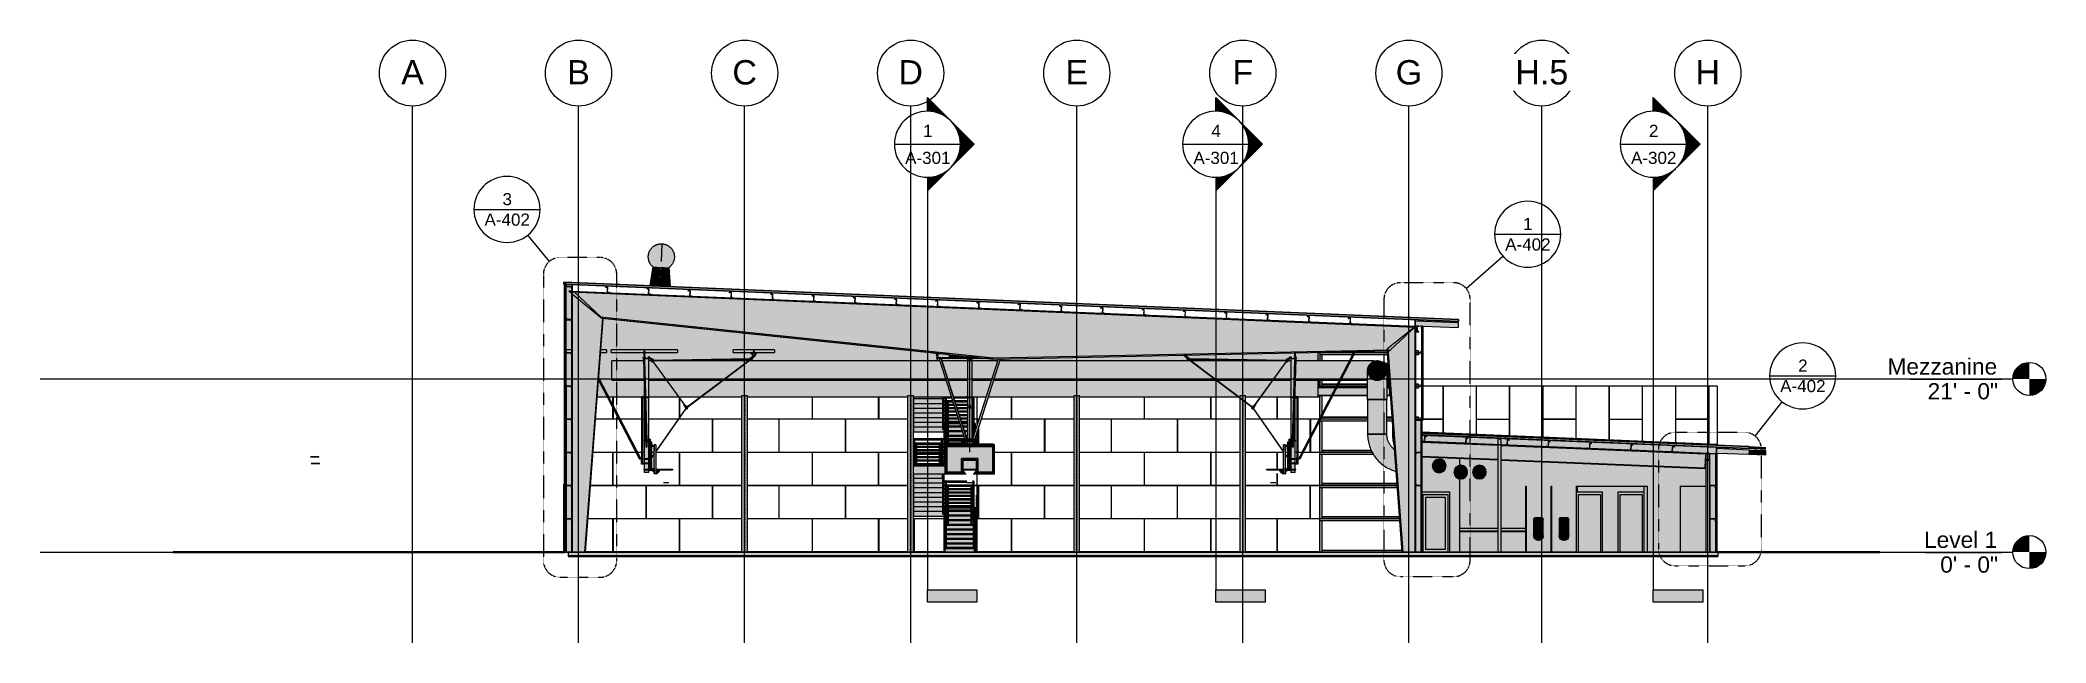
# Model space of a CAD drawing. Header units: inches. Extents: x -54880 to -186, y -265 to 853.
# Drawn here: x -17709 to -14795, y -132 to 745 of the extents above; entities that cross this region are included whole.
import ezdxf

# ---------------------------------------------------------------- set-up
doc = ezdxf.new("R2010")
doc.units = ezdxf.units.IN
doc.header["$MEASUREMENT"] = 0
for name, pattern in [('Dash Dot 3_16_', [0.3125, 0.1875, -0.0625, 0, -0.0625]), ('Grid Line 1_2_', [0.875, 0.5, -0.125, 0.125, -0.125]), ('Hidden 1_8_', [0.1875, 0.125, -0.0625])]:
    doc.linetypes.add(name, pattern=pattern)
for name, color, linetype, lineweight in [('A-ANNO-SYMB', 150, 'Continuous', 9), ('A-CLNG', 13, 'Continuous', 9), ('A-DETL', 90, 'Continuous', 9), ('A-DOOR', 31, 'Continuous', 9), ('A-DOOR-FRAM', 31, 'Continuous', 9), ('A-FLOR', 192, 'Continuous', 9), ('A-FLOR-HRAL', 11, 'Continuous', 9), ('A-FLOR-LEVL', 51, 'Continuous', 9), ('A-GENM', 13, 'Continuous', 9), ('A-GLAZ-CWMG', 51, 'Continuous', 9), ('A-ROOF', 132, 'Continuous', 9), ('A-WALL', 113, 'Continuous', 9), ('A-WALL-PATT', 111, 'Continuous', 9), ('C-BLDG-PADS', 91, 'Continuous', 9), ('C-TOPO', 7, 'Continuous', 9), ('G-ANNO-SYMB', 111, 'Continuous', 9), ('I-FURN', 30, 'Continuous', 9), ('I-WALL', 2, 'Continuous', 9), ('L-SITE-WALL', 31, 'Continuous', 9), ('M-HVAC-DUCT', 70, 'Continuous', 9), ('M-HVAC-DUCT-ANNO', 70, 'Continuous', 9), ('Q-SPCQ', 91, 'Continuous', 9), ('S-BEAM', 12, 'Continuous', 9), ('S-COLS', 52, 'Continuous', 9), ('S-GRID', 1, 'Continuous', 9), ('S-GRID-IDEN', 1, 'Continuous', 9), ('S-STRS', 31, 'Continuous', 9)]:
    doc.layers.add(name, color=color, linetype=linetype, lineweight=lineweight)
doc.styles.add('Arial', font='arial.ttf', dxfattribs={"height": 23.60479})
doc.styles.add('Arial_1', font='arial.ttf', dxfattribs={"height": 35.407186})
doc.styles.add('Arial_2', font='arial.ttf', dxfattribs={"height": 17.703593})
pattern_1 = [(45, (22007.282, 102), (-19.007, 19.007), []), (45, (22007.282, 130.8), (-19.007, 19.007), [])]
pattern_2 = [(0, (22784.43, 0.25), (-193, 193), [48, -145]), (90, (22784.43, 0.25), (-193, 1e-14), [96.25, -96.75]), (180, (22832.43, 96.5), (-193, 193), [48, -145]), (90, (22832.43, 0.25), (-193, 1e-14), [96.25, -96.75]), (180, (22832.43, 96.75), (-193, 193), [48, -145]), (90, (22832.43, 96.75), (-193, 1e-14), [96.25, -96.75]), (0, (22784.43, 193), (-193, 193), [48, -145]), (90, (22784.43, 96.75), (-193, 1e-14), [96.25, -96.75]), (0, (22832.68, 48.25), (-193, 193), [48, -145]), (90, (22832.68, 0), (-193, 1e-14), [48.25, -144.75]), (90, (22880.68, 0), (-193, 1e-14), [48.25, -144.75]), (0, (22832.68, 144.75), (-193, 193), [48, -145]), (90, (22832.68, 48.5), (-193, 1e-14), [96.25, -96.75]), (180, (22880.68, 48.5), (-193, 193), [48, -145]), (90, (22880.68, 48.5), (-193, 1e-14), [96.25, -96.75]), (90, (22832.68, 145), (-193, 1e-14), [48, -145]), (180, (22880.68, 145), (-193, 193), [48, -145]), (90, (22880.68, 145), (-193, 1e-14), [48, -145]), (0, (22880.93, 0.25), (-193, 193), [48, -145]), (90, (22880.93, 0.25), (-193, 1e-14), [96.25, -96.75]), (180, (22928.93, 96.5), (-193, 193), [48, -145]), (90, (22928.93, 0.25), (-193, 1e-14), [96.25, -96.75]), (180, (22928.93, 96.75), (-193, 193), [48, -145]), (90, (22928.93, 96.75), (-193, 1e-14), [96.25, -96.75]), (180, (22928.93, 193), (-193, 193), [48, -145]), (90, (22880.93, 96.75), (-193, 1e-14), [96.25, -96.75]), (0, (22929.18, 48.25), (-193, 193), [48, -145]), (90, (22929.18, 0), (-193, 1e-14), [48.25, -144.75]), (90, (22977.18, 0), (-193, 1e-14), [48.25, -144.75]), (0, (22929.18, 144.75), (-193, 193), [48, -145]), (90, (22929.18, 48.5), (-193, 1e-14), [96.25, -96.75]), (180, (22977.18, 48.5), (-193, 193), [48, -145]), (90, (22977.18, 48.5), (-193, 1e-14), [96.25, -96.75]), (90, (22929.18, 145), (-193, 1e-14), [48, -145]), (180, (22977.18, 145), (-193, 193), [48, -145]), (90, (22977.18, 145), (-193, 1e-14), [48, -145])]
pattern_3 = [(90, (21722.68, -289.25), (-193, -193), [48, -145]), (180, (21722.68, -289.25), (-2e-14, -193), [96.25, -96.75]), (270, (21626.43, -241.25), (-193, -193), [48, -145]), (180, (21722.68, -241.25), (-2e-14, -193), [96.25, -96.75]), (270, (21626.18, -241.25), (-193, -193), [48, -145]), (180, (21626.18, -241.25), (-2e-14, -193), [96.25, -96.75]), (90, (21529.93, -289.25), (-193, -193), [48, -145]), (180, (21626.18, -289.25), (-2e-14, -193), [96.25, -96.75]), (90, (21674.68, -241), (-193, -193), [48, -145]), (180, (21722.93, -241), (-2e-14, -193), [48.25, -144.75]), (180, (21722.93, -193), (-2e-14, -193), [48.25, -144.75]), (90, (21578.18, -241), (-193, -193), [48, -145]), (180, (21674.43, -241), (-2e-14, -193), [96.25, -96.75]), (270, (21674.43, -193), (-193, -193), [48, -145]), (180, (21674.43, -193), (-2e-14, -193), [96.25, -96.75]), (180, (21577.93, -241), (-2e-14, -193), [48, -145]), (270, (21577.93, -193), (-193, -193), [48, -145]), (180, (21577.93, -193), (-2e-14, -193), [48, -145]), (90, (21722.68, -192.75), (-193, -193), [48, -145]), (180, (21722.68, -192.75), (-2e-14, -193), [96.25, -96.75]), (270, (21626.43, -144.75), (-193, -193), [48, -145]), (180, (21722.68, -144.75), (-2e-14, -193), [96.25, -96.75]), (270, (21626.18, -144.75), (-193, -193), [48, -145]), (180, (21626.18, -144.75), (-2e-14, -193), [96.25, -96.75]), (270, (21529.93, -144.75), (-193, -193), [48, -145]), (180, (21626.18, -192.75), (-2e-14, -193), [96.25, -96.75]), (90, (21674.68, -144.5), (-193, -193), [48, -145]), (180, (21722.93, -144.5), (-2e-14, -193), [48.25, -144.75]), (180, (21722.93, -96.5), (-2e-14, -193), [48.25, -144.75]), (90, (21578.18, -144.5), (-193, -193), [48, -145]), (180, (21674.43, -144.5), (-2e-14, -193), [96.25, -96.75]), (270, (21674.43, -96.5), (-193, -193), [48, -145]), (180, (21674.43, -96.5), (-2e-14, -193), [96.25, -96.75]), (180, (21577.93, -144.5), (-2e-14, -193), [48, -145]), (270, (21577.93, -96.5), (-193, -193), [48, -145]), (180, (21577.93, -96.5), (-2e-14, -193), [48, -145])]
pattern_4 = [(90, (21963.93, 434.5), (-193, -193), [48, -145]), (180, (21963.93, 434.5), (-2e-14, -193), [96.25, -96.75]), (270, (21867.68, 482.5), (-193, -193), [48, -145]), (180, (21963.93, 482.5), (-2e-14, -193), [96.25, -96.75]), (270, (21867.43, 482.5), (-193, -193), [48, -145]), (180, (21867.43, 482.5), (-2e-14, -193), [96.25, -96.75]), (90, (21771.18, 434.5), (-193, -193), [48, -145]), (180, (21867.43, 434.5), (-2e-14, -193), [96.25, -96.75]), (90, (21915.93, 482.75), (-193, -193), [48, -145]), (180, (21964.18, 482.75), (-2e-14, -193), [48.25, -144.75]), (180, (21964.18, 530.75), (-2e-14, -193), [48.25, -144.75]), (90, (21819.43, 482.75), (-193, -193), [48, -145]), (180, (21915.68, 482.75), (-2e-14, -193), [96.25, -96.75]), (270, (21915.68, 530.75), (-193, -193), [48, -145]), (180, (21915.68, 530.75), (-2e-14, -193), [96.25, -96.75]), (180, (21819.18, 482.75), (-2e-14, -193), [48, -145]), (270, (21819.18, 530.75), (-193, -193), [48, -145]), (180, (21819.18, 530.75), (-2e-14, -193), [48, -145]), (90, (21963.93, 531), (-193, -193), [48, -145]), (180, (21963.93, 531), (-2e-14, -193), [96.25, -96.75]), (270, (21867.68, 579), (-193, -193), [48, -145]), (180, (21963.93, 579), (-2e-14, -193), [96.25, -96.75]), (270, (21867.43, 579), (-193, -193), [48, -145]), (180, (21867.43, 579), (-2e-14, -193), [96.25, -96.75]), (270, (21771.18, 579), (-193, -193), [48, -145]), (180, (21867.43, 531), (-2e-14, -193), [96.25, -96.75]), (90, (21915.93, 579.25), (-193, -193), [48, -145]), (180, (21964.18, 579.25), (-2e-14, -193), [48.25, -144.75]), (180, (21964.18, 627.25), (-2e-14, -193), [48.25, -144.75]), (90, (21819.43, 579.25), (-193, -193), [48, -145]), (180, (21915.68, 579.25), (-2e-14, -193), [96.25, -96.75]), (270, (21915.68, 627.25), (-193, -193), [48, -145]), (180, (21915.68, 627.25), (-2e-14, -193), [96.25, -96.75]), (180, (21819.18, 579.25), (-2e-14, -193), [48, -145]), (270, (21819.18, 627.25), (-193, -193), [48, -145]), (180, (21819.18, 627.25), (-2e-14, -193), [48, -145])]

msp = doc.modelspace()

# ---------------------------------------------------------------- texts
at = {"layer": 'A-ANNO-SYMB', "char_height": 17.7, "attachment_point": 2, "line_spacing_factor": 0.938532, "style": 'Arial_2'}
for s, insert, width in [('3', (-17030.6, 522.2), 16.416), ('A-402', (-17030.6, 492.4), 78.624), ('1', (-15547.9, 486.1), 16.416), ('A-402', (-15547.9, 456.3), 78.624), ('2', (-15148.4, 280.1), 16.416), ('A-402', (-15148.4, 250.4), 78.624)]:
    msp.add_mtext(s, dxfattribs=dict(at, insert=insert, width=width))
at = {"layer": 'A-FLOR-LEVL', "char_height": 23.6, "attachment_point": 3, "line_spacing_factor": 0.938532, "style": 'Arial', "bg_fill": 3, "box_fill_scale": 1.25, "bg_fill_color": 0, "bg_fill_transparency": 0}
for s, insert, width in [('Mezzanine', (-14866.1, 281.8), 189.792), ('Level 1', (-14866.1, 29.8), 127.008)]:
    msp.add_mtext(s, dxfattribs=dict(at, insert=insert, width=width))
at = {"layer": 'G-ANNO-SYMB', "char_height": 17.7, "attachment_point": 2, "line_spacing_factor": 0.938532, "style": 'Arial_2'}
for s, insert, width in [('1', (-16419.6, 621.5), 16.416), ('4', (-16000.8, 621.5), 16.416), ('2', (-15365.1, 621.5), 16.416), ('A-301', (-16419.6, 582.2), 78.624), ('A-301', (-16000.8, 582.2), 78.624), ('A-302', (-15365.1, 582.2), 78.624)]:
    msp.add_mtext(s, dxfattribs=dict(at, insert=insert, width=width))

# ---------------------------------------------------------------- blocks, each defined once
blk = doc.blocks.new('Vanity Counter _-Section 10')
at = {"layer": 'I-FURN'}
h = blk.add_hatch(color=31, dxfattribs=at)
h.paths.add_polyline_path([(22453, 31), (22479.3, 31), (22479.3, 35), (22423.6, 35), (22423.6, 31), (22450.6, 31)], flags=0)
h.paths.add_polyline_path([(22519.3, 31), (22519.3, 35), (22484.3, 35), (22484.3, 31), (22491.8, 31)], flags=0)
h = blk.add_hatch(color=31, dxfattribs=at)
h.paths.add_polyline_path([(22479.3, 29.5), (22479.3, 31), (22423.6, 31), (22423.6, 29.5), (22453, 29.5)], flags=0)
h.paths.add_polyline_path([(22519.3, 29.5), (22519.3, 31), (22484.3, 31), (22484.3, 29.5), (22491.8, 29.5)], flags=0)
at = {"layer": 'I-FURN', "color": 250}
for p, q in [((22423.6, 35), (22479.3, 35)), ((22423.6, 31), (22479.3, 31)), ((22479.3, 29.5), (22423.6, 29.5)), ((22484.3, 35), (22519.3, 35)), ((22484.3, 31), (22519.3, 31)), ((22519.3, 29.5), (22484.3, 29.5)), ((22519.3, 31), (22519.3, 29.5))]:
    blk.add_line(p, q, dxfattribs=at)
blk = doc.blocks.new('Urinal-Wall-3D-_-Section 10')
at = {"layer": 'A-GENM'}
for points in [[(22532.9, 47.4), (22531.4, 48.3), (22531.3, 48)], [(22532.4, 46.4), (22532.5, 46.8), (22531.3, 48)], [(22531.3, 24), (22532.3, 46), (22531.3, 48), (22531.3, 29.6)], [(22532.3, 46), (22532.4, 46.4), (22531.3, 48)], [(22532.5, 46.8), (22532.7, 47.1), (22531.3, 48)], [(22532.7, 47.1), (22532.9, 47.4), (22531.3, 48)], [(22532.3, 24), (22532.3, 46), (22531.3, 24)], [(22532.9, 47.4), (22531.5, 48.8), (22531.4, 48.3)], [(22532.9, 47.4), (22531.7, 49.1), (22531.5, 48.8)], [(22533.2, 47.6), (22532.2, 49.6), (22531.7, 49.1)], [(22532.9, 47.4), (22533.2, 47.6), (22531.7, 49.1)], [(22533.5, 47.8), (22532.9, 49.9), (22532.2, 49.6)], [(22533.2, 47.6), (22533.5, 47.8), (22532.2, 49.6)], [(22532.3, 46), (22542.3, 48), (22534.2, 47.9), (22532.4, 46.1)], [(22532.3, 46), (22533.5, 47.3), (22532.4, 46.3)], [(22544.3, 24), (22544.2, 46), (22532.3, 46), (22544.2, 24.2)], [(22539.6, 24), (22544.3, 24), (22532.3, 46), (22532.3, 24), (22539.2, 24)], [(22543.9, 46), (22544.2, 46.1), (22542.3, 48), (22532.4, 46), (22543.3, 46)], [(22532.4, 46.3), (22534.3, 48), (22533.8, 47.8), (22532.4, 46.3)], [(22532.4, 46.3), (22533.6, 47.7), (22532.7, 47.1), (22532.4, 46.3)], [(22532.7, 47.1), (22533.5, 47.8), (22533.2, 47.6), (22532.9, 47.3)], [(22533.5, 47.8), (22533.3, 50), (22532.9, 49.9)], [(22533.5, 47.8), (22534, 47.9), (22533.3, 50)], [(22534, 47.9), (22534.3, 48), (22533.3, 50)], [(22534.3, 48), (22543.3, 50), (22533.3, 50)], [(22540.2, 48), (22542.3, 48), (22543.3, 50), (22534.3, 48)], [(22542.7, 47.9), (22543.3, 50), (22542.3, 48)], [(22544.3, 46), (22542.6, 47.9), (22542.4, 47.9), (22544.2, 46.1)], [(22543.1, 47.8), (22543.3, 50), (22542.7, 47.9)], [(22544.2, 46.4), (22543.4, 47.6), (22542.7, 47.8), (22544.2, 46.5)], [(22543.1, 47.8), (22543.6, 49.9), (22543.3, 50)], [(22543.1, 47.8), (22544.1, 49.8), (22543.6, 49.9)], [(22543.1, 47.8), (22544.4, 49.6), (22544.1, 49.8)], [(22543.4, 47.6), (22544.4, 49.6), (22543.1, 47.8)], [(22543.4, 47.6), (22543.1, 47.8), (22543.1, 47.8), (22543.3, 47.7)], [(22544.3, 46), (22544.2, 46.5), (22543.1, 47.4), (22544.2, 46.1)], [(22543.4, 47.6), (22544.9, 49.1), (22544.4, 49.6)], [(22543.7, 47.4), (22544.9, 49.1), (22543.4, 47.6)], [(22544.2, 46.4), (22543.9, 47.1), (22543.6, 47.3), (22544.2, 46.5)], [(22543.7, 47.4), (22545.2, 48.4), (22544.9, 49.1)], [(22543.7, 47.4), (22545.3, 48), (22545.2, 48.4)], [(22543.9, 47.1), (22545.3, 48), (22543.7, 47.4)], [(22543.9, 47.1), (22543.7, 47.4), (22543.7, 47.4), (22543.7, 47.3)], [(22544.2, 46.8), (22545.3, 48), (22543.9, 47.1)], [(22544.2, 46.4), (22544.2, 46.8), (22544.1, 46.8), (22544.2, 46.6)], [(22544.3, 46), (22545.3, 48), (22544.2, 46.3)], [(22544.2, 46.3), (22545.3, 48), (22544.2, 46.8)], [(22545.3, 24), (22545.3, 48), (22544.3, 46), (22545.1, 29.6)], [(22545, 24), (22545.3, 24), (22544.3, 46), (22544.3, 24)], [(22544.9, 49.1), (22544.7, 49.4), (22544.4, 49.6)], [(22545.2, 48.4), (22545.2, 48.8), (22544.9, 49.1)], [(22531.5, 22.2), (22532.4, 23.2), (22531.3, 24), (22531.5, 22.3)], [(22532.4, 23.2), (22532.3, 24), (22531.3, 24), (22532.3, 23.3)], [(22531.5, 22.2), (22532.5, 22.3), (22532.4, 23.2), (22532.3, 23)], [(22532.9, 21.5), (22532.5, 22.3), (22531.5, 22.2), (22532.6, 21.7)], [(22532.2, 20.5), (22532.9, 21.5), (22531.5, 22.2)], [(22532.2, 20.5), (22533.3, 20.8), (22532.9, 21.5), (22532.5, 21)], [(22533.8, 20.1), (22533.3, 20.8), (22532.2, 20.5), (22533.5, 20.2)], [(22533.4, 19.1), (22533.8, 20.1), (22532.2, 20.5), (22533, 19.5)], [(22532.4, 23.2), (22532.8, 24), (22532.3, 24)], [(22532.4, 23.2), (22533.3, 24), (22532.8, 24)], [(22532.5, 22.3), (22533.3, 23.9), (22532.4, 23.2)], [(22532.9, 21.5), (22533.3, 23.8), (22532.6, 22.2), (22532.6, 22.2)], [(22532.9, 21.5), (22533.3, 22.3), (22533.5, 24), (22533, 22.2)], [(22533.3, 20.8), (22533.3, 22.1), (22532.9, 21.5)], [(22533.3, 22.2), (22534.2, 24), (22533.5, 24)], [(22533.3, 20.8), (22533.8, 21.9), (22533.3, 22.2)], [(22533.8, 20.1), (22533.8, 21.9), (22533.3, 20.8), (22533.8, 20.2)], [(22533.8, 21.9), (22534.2, 24), (22533.4, 22.2), (22533.5, 22.2)], [(22533.4, 19.1), (22534.4, 19.5), (22533.8, 20.1)], [(22534.8, 17.9), (22534.4, 19.5), (22533.4, 19.1), (22534.5, 18.2)], [(22533.8, 21.9), (22534.9, 24), (22534.2, 24)], [(22534.5, 21.5), (22534.9, 23.9), (22533.8, 21.9)], [(22533.8, 20.1), (22534.5, 21.5), (22533.8, 21.9), (22533.8, 20.2)], [(22534.4, 19.5), (22534.4, 21.4), (22533.8, 20.1)], [(22534.4, 19.5), (22534.9, 20.4), (22534.5, 21.5), (22534.4, 20.1)], [(22535.1, 19), (22534.9, 20.4), (22534.4, 19.5), (22534.9, 19.1)], [(22534.8, 17.9), (22535.1, 19), (22534.4, 19.5), (22534.5, 19)], [(22534.5, 21.5), (22535.1, 22), (22535.3, 24), (22534.6, 21.9)], [(22534.5, 21.5), (22535.3, 24), (22534.9, 24), (22534.5, 22)], [(22534.9, 20.4), (22535.1, 22), (22534.5, 21.5), (22534.7, 20.9)], [(22534.8, 17.9), (22535.8, 18.5), (22535.1, 19), (22534.9, 18.2)], [(22536.5, 17.2), (22535.8, 18.5), (22534.8, 17.9), (22536.1, 17.4)], [(22534.9, 20.4), (22535.5, 20.9), (22535.1, 21.8), (22534.9, 20.6)], [(22535.4, 19.5), (22535.5, 20.9), (22534.9, 20.4), (22535.3, 19.7)], [(22535.1, 19), (22535.4, 19.5), (22534.9, 20.4), (22535, 19.5)], [(22535.1, 22), (22535.8, 22.2), (22536.1, 24), (22535.3, 22.3)], [(22535.1, 22), (22536.1, 24), (22535.7, 24), (22535.2, 22.2)], [(22535.1, 22), (22535.7, 24), (22535.3, 24), (22535.2, 22.2)], [(22535.5, 20.9), (22535.8, 22.2), (22535.1, 22), (22535.3, 21.2)], [(22535.8, 18.5), (22535.4, 19.5), (22535.1, 19), (22535.3, 18.8)], [(22536.1, 19.5), (22535.5, 20.9), (22535.4, 19.5)], [(22535.8, 18.5), (22536.1, 19.5), (22535.4, 19.5)], [(22536, 20.8), (22535.8, 22.2), (22535.5, 20.9), (22535.8, 20.8)], [(22536.1, 19.5), (22536, 20.8), (22535.5, 20.9), (22535.8, 20.2)], [(22535.8, 22.2), (22536.5, 24), (22536.1, 24)], [(22535.8, 22.2), (22536.3, 22.2), (22536.5, 24)], [(22536, 20.8), (22536.3, 22.2), (22535.8, 22.2)], [(22536.6, 18.3), (22536.1, 19.5), (22535.8, 18.5), (22536.5, 18.3)], [(22536.5, 17.2), (22536.6, 18.3), (22535.8, 18.5), (22536.1, 17.9)], [(22536.6, 20.4), (22536.3, 22.2), (22536, 20.8), (22536.3, 20.6)], [(22536.1, 19.5), (22536.6, 20.4), (22536, 20.8), (22536.1, 20.2)], [(22537, 19.1), (22536.6, 20.4), (22536.1, 19.5)], [(22536.6, 18.3), (22537, 19.1), (22536.1, 19.5), (22536.5, 18.5)], [(22536.3, 22.2), (22537, 24), (22536.5, 24)], [(22536.6, 20.4), (22537, 21.8), (22536.3, 22.2), (22536.6, 20.8)], [(22537, 21.8), (22537, 24), (22536.4, 22.2), (22536.7, 22)], [(22536.5, 17.2), (22537.4, 18.1), (22536.6, 18.3), (22536.6, 18.1)], [(22538.3, 17), (22537.4, 18.1), (22536.5, 17.2), (22537.9, 17.1)], [(22537.4, 20.2), (22537, 21.8), (22536.6, 20.4)], [(22537, 19.1), (22537.4, 20.2), (22536.6, 20.4), (22536.7, 20.2)], [(22537.4, 18.1), (22537, 19.1), (22536.6, 18.3)], [(22537, 21.8), (22537.7, 22), (22537.4, 24), (22537, 22)], [(22537, 21.8), (22537.4, 24), (22537, 24), (22537, 21.8)], [(22537.4, 20.2), (22537.7, 22), (22537, 21.8), (22537.3, 20.4)], [(22537.9, 19.1), (22537.4, 20.2), (22537, 19.1)], [(22537.4, 18.1), (22537.9, 19.1), (22537, 19.1)], [(22537.7, 22), (22537.9, 24), (22537.4, 24)], [(22537.4, 20.2), (22538.3, 20.4), (22537.7, 22), (22537.4, 20.3)], [(22537.9, 19.1), (22538.3, 20.4), (22537.4, 20.2)], [(22538.3, 18.1), (22537.9, 19.1), (22537.4, 18.1)], [(22538.3, 17), (22538.3, 18.1), (22537.4, 18.1), (22538, 17.4)], [(22537.7, 22), (22538.3, 24), (22537.9, 24)], [(22537.7, 22), (22538.7, 22.2), (22538.3, 24)], [(22538.3, 20.4), (22538.7, 22.2), (22537.7, 22)], [(22537.9, 19.1), (22538.8, 19.1), (22538.3, 20.4), (22538.2, 20.2)], [(22538.3, 18.1), (22538.8, 19.1), (22537.9, 19.1)], [(22538.7, 22.2), (22538.7, 24), (22538.3, 24)], [(22538.3, 20.4), (22539.2, 20.6), (22538.7, 22.2)], [(22538.8, 19.1), (22539.2, 20.6), (22538.3, 20.4), (22538.4, 20.2)], [(22538.8, 18.1), (22539.2, 18.1), (22538.8, 19.1), (22538.3, 18.1)], [(22538.3, 17), (22539.2, 18.1), (22538.3, 18.1)], [(22538.3, 17), (22540.1, 17.2), (22539.2, 18.1), (22538.6, 17.4)], [(22538.7, 22.2), (22539.2, 24), (22538.7, 24)], [(22539.7, 21.9), (22539.2, 24), (22538.7, 22.2), (22539.6, 21.9)], [(22539.2, 20.6), (22539.7, 21.9), (22538.7, 22.2)], [(22539.6, 19.1), (22539.2, 20.6), (22538.8, 19.1), (22539.2, 19.1)], [(22539.2, 18.1), (22539.6, 19.1), (22538.8, 19.1)], [(22539.7, 21.9), (22539.6, 24), (22539.2, 24), (22539.6, 22.2)], [(22540, 20.4), (22539.7, 21.9), (22539.2, 20.6)], [(22539.6, 19.1), (22540, 20.4), (22539.2, 20.6), (22539.6, 19.1)], [(22539.2, 18.1), (22540, 18.3), (22539.6, 19.1), (22539.3, 18.3)], [(22540.1, 17.2), (22540, 18.3), (22539.2, 18.1), (22540, 17.4)], [(22539.7, 21.9), (22540.3, 21.9), (22539.6, 24), (22539.7, 21.9)], [(22540.3, 21.9), (22540.1, 24), (22539.6, 24), (22540.2, 22.4)], [(22539.6, 19.1), (22540.4, 19.4), (22540, 20.4), (22539.9, 20.2)], [(22540, 18.3), (22540.4, 19.4), (22539.6, 19.1)], [(22540, 20.4), (22540.3, 21.9), (22539.7, 21.9)], [(22540, 20.4), (22540.5, 20.6), (22540.3, 21.9), (22540.2, 21.3)], [(22540.4, 19.4), (22540.5, 20.6), (22540, 20.4), (22540.2, 19.9)], [(22540, 18.3), (22540.8, 18.5), (22540.4, 19.4), (22540.1, 18.5)], [(22540.1, 17.2), (22540.8, 18.5), (22540, 18.3), (22540, 18.1)], [(22540.3, 21.9), (22540.8, 22.2), (22540.1, 24), (22540.2, 23)], [(22540.8, 22.2), (22540.5, 24), (22540.1, 24), (22540.2, 23.7)], [(22540.1, 17.2), (22541.8, 17.9), (22540.8, 18.5), (22540.2, 17.4)], [(22540.5, 20.6), (22540.8, 22.2), (22540.3, 21.9), (22540.5, 20.9)], [(22540.4, 19.4), (22541, 19.6), (22540.5, 20.6), (22540.5, 20.2)], [(22540.8, 18.5), (22541, 19.6), (22540.4, 19.4)], [(22541.6, 21.6), (22540.8, 24), (22540.5, 24), (22541.3, 22.2)], [(22541.6, 21.6), (22540.5, 24), (22540.9, 22.2), (22541.3, 21.9)], [(22540.5, 20.6), (22541.1, 20.9), (22540.8, 22.2), (22540.8, 21.9)], [(22541, 19.6), (22541.1, 20.9), (22540.5, 20.6), (22540.8, 20)], [(22541.1, 20.9), (22541.6, 21.6), (22540.8, 22.2)], [(22540.8, 18.5), (22541.5, 19), (22541, 19.6), (22540.9, 19)], [(22541.8, 17.9), (22541.5, 19), (22540.8, 18.5), (22541.2, 18.3)], [(22541.6, 21.6), (22541.3, 24), (22540.9, 24), (22541.4, 22.2)], [(22541, 19.6), (22541.5, 20), (22541.1, 20.9), (22541.1, 20.2)], [(22541.5, 19), (22541.5, 20), (22541, 19.6), (22541.1, 19.5)], [(22541.5, 20), (22541.5, 21.5), (22541.2, 20.8), (22541.5, 20.2)], [(22542.1, 21.5), (22541.7, 24), (22541.3, 24), (22542.1, 21.6)], [(22542.1, 21.5), (22541.3, 24), (22541.6, 21.6), (22541.7, 21.6)], [(22541.5, 20), (22542.1, 21.5), (22541.6, 21.6), (22541.5, 20.2)], [(22542.2, 19.5), (22542.1, 21.5), (22541.5, 20), (22542.1, 19.5)], [(22541.5, 19), (22542.2, 19.5), (22541.5, 20), (22541.5, 19.5)], [(22541.8, 17.9), (22542.1, 19.4), (22541.5, 18.9)], [(22542.8, 21.9), (22542.4, 24), (22541.7, 24)], [(22542.1, 21.5), (22542.8, 21.9), (22541.7, 24), (22542.1, 21.6)], [(22541.8, 17.9), (22543.3, 19.1), (22542.2, 19.5), (22542.1, 19)], [(22542.8, 20.1), (22542.8, 21.9), (22542.1, 21.5), (22542.8, 20.2)], [(22542.2, 19.5), (22542.8, 20.2), (22542.1, 21.5), (22542.2, 20)], [(22543.3, 19.1), (22542.8, 20.1), (22542.2, 19.5), (22542.8, 19.2)], [(22542.8, 21.9), (22543.2, 22.3), (22542.4, 24), (22542.7, 22.2)], [(22543.3, 22.2), (22543.1, 24), (22542.4, 24), (22542.8, 23.3)], [(22543.4, 20.8), (22543.3, 22.2), (22542.8, 21.9)], [(22542.8, 20.1), (22543.4, 20.8), (22542.8, 21.9), (22542.8, 20.2)], [(22542.8, 20.1), (22544.4, 20.5), (22543.4, 20.8), (22542.9, 20.2)], [(22543.3, 19.1), (22544.4, 20.5), (22542.8, 20.1), (22543.1, 19.5)], [(22544.1, 22.3), (22544.2, 23.2), (22543.1, 24), (22543.3, 23.7)], [(22544.2, 23.2), (22543.8, 24), (22543.1, 24), (22543.3, 23.9)], [(22543.7, 21.5), (22543.1, 24), (22543.3, 22.2)], [(22543.7, 21.5), (22544.1, 22.3), (22543.2, 23.7), (22543.5, 22.2)], [(22543.4, 20.8), (22543.7, 21.5), (22543.3, 22.2), (22543.3, 21.5)], [(22544.4, 20.5), (22543.7, 21.5), (22543.4, 20.8), (22544.1, 20.6)], [(22544.4, 20.5), (22545, 22.2), (22543.7, 21.5), (22544.1, 21)], [(22543.7, 21.5), (22545, 22.2), (22544, 22.2)], [(22544.2, 23.2), (22544.3, 24), (22543.8, 24), (22544.1, 23.5)], [(22545.1, 22.2), (22544.2, 23.2), (22544.1, 22.3), (22545, 22.2)], [(22545.1, 22.2), (22545.3, 24), (22544.2, 23.2), (22545, 22.2)], [(22544.2, 23.2), (22545.3, 24), (22544.3, 24)]]:
    blk.add_hatch(color=256, dxfattribs=at).paths.add_polyline_path(points, flags=0)
for p, q in [((22531.4, 48.3), (22531.3, 48)), ((22531.3, 48), (22532.4, 46.4)), ((22532.5, 46.8), (22531.3, 48)), ((22531.3, 48), (22531.3, 24)), ((22532.3, 46), (22531.3, 48)), ((22532.7, 47.1), (22531.3, 48)), ((22532.9, 47.4), (22531.3, 48)), ((22532.3, 46), (22531.3, 24)), ((22531.5, 48.8), (22531.4, 48.3)), ((22532.9, 47.4), (22531.4, 48.3)), ((22531.7, 49.1), (22531.5, 48.8)), ((22531.5, 48.8), (22532.9, 47.4)), ((22532.2, 49.6), (22531.7, 49.1)), ((22531.9, 49.4), (22531.7, 49.1)), ((22533.2, 47.6), (22531.7, 49.1)), ((22531.7, 49.1), (22532.9, 47.4)), ((22532.2, 49.6), (22531.9, 49.4)), ((22532.9, 49.9), (22532.2, 49.6)), ((22532.5, 49.8), (22532.2, 49.6)), ((22532.2, 49.6), (22533.2, 47.6)), ((22533.5, 47.8), (22532.2, 49.6)), ((22542.3, 48), (22532.3, 46)), ((22534.3, 48), (22532.3, 46)), ((22532.3, 46), (22532.4, 46.4)), ((22532.3, 24), (22532.3, 46)), ((22532.3, 46), (22544.3, 46)), ((22532.3, 46), (22544.3, 24)), ((22532.4, 46.3), (22534.3, 48)), ((22533.9, 47.9), (22532.4, 46.3)), ((22532.7, 47.1), (22532.4, 46.3)), ((22532.4, 46.4), (22532.5, 46.8)), ((22532.9, 49.9), (22532.5, 49.8)), ((22532.5, 46.8), (22532.7, 47.1)), ((22532.7, 47.1), (22533.9, 47.9)), ((22533.2, 47.6), (22532.7, 47.1)), ((22532.7, 47.1), (22532.9, 47.4)), ((22533.3, 50), (22532.9, 49.9)), ((22533.5, 47.8), (22532.9, 49.9)), ((22532.9, 47.4), (22533.2, 47.6)), ((22533.9, 47.9), (22533.2, 47.6)), ((22533.2, 47.6), (22533.5, 47.8)), ((22533.3, 50), (22533.5, 47.8)), ((22534, 47.9), (22533.3, 50)), ((22534.3, 48), (22533.3, 50)), ((22543.3, 50), (22533.3, 50)), ((22533.5, 47.8), (22534, 47.9)), ((22534, 47.9), (22534.3, 48)), ((22543.3, 50), (22534.3, 48)), ((22534.3, 48), (22542.3, 48)), ((22543.3, 50), (22542.3, 48)), ((22542.3, 48), (22542.7, 47.9)), ((22544.3, 46), (22542.3, 48)), ((22543.4, 47.6), (22542.6, 47.9)), ((22542.6, 47.9), (22544.2, 46.4)), ((22542.6, 47.9), (22544.3, 46)), ((22543.3, 50), (22542.7, 47.9)), ((22542.7, 47.9), (22543.1, 47.8)), ((22543.1, 47.8), (22543.3, 50)), ((22543.1, 47.8), (22543.6, 49.9)), ((22544.1, 49.8), (22543.1, 47.8)), ((22544.4, 49.6), (22543.1, 47.8)), ((22543.1, 47.8), (22543.4, 47.6)), ((22543.6, 49.9), (22543.3, 50)), ((22543.4, 47.6), (22544.4, 49.6)), ((22544.9, 49.1), (22543.4, 47.6)), ((22543.4, 47.6), (22543.7, 47.4)), ((22543.4, 47.6), (22543.9, 47.1)), ((22543.4, 47.6), (22544.2, 46.4)), ((22544.1, 49.8), (22543.6, 49.9)), ((22543.7, 47.4), (22544.9, 49.1)), ((22543.7, 47.4), (22545.2, 48.4)), ((22545.3, 48), (22543.7, 47.4)), ((22543.7, 47.4), (22543.9, 47.1)), ((22543.9, 47.1), (22545.3, 48)), ((22543.9, 47.1), (22544.2, 46.8)), ((22543.9, 47.1), (22544.2, 46.4)), ((22544.4, 49.6), (22544.1, 49.8)), ((22545.3, 48), (22544.2, 46.3)), ((22545.3, 48), (22544.2, 46.8)), ((22544.2, 46.8), (22544.2, 46.3)), ((22544.2, 46.3), (22544.3, 46)), ((22544.3, 46), (22545.3, 48)), ((22544.3, 46), (22544.3, 24)), ((22545.3, 24), (22544.3, 46)), ((22544.9, 49.1), (22544.4, 49.6)), ((22544.7, 49.4), (22544.4, 49.6)), ((22544.9, 49.1), (22544.7, 49.4)), ((22545.2, 48.4), (22544.9, 49.1)), ((22545.2, 48.8), (22544.9, 49.1)), ((22545.2, 48.4), (22545.2, 48.8)), ((22545.3, 48), (22545.2, 48.4)), ((22545.3, 24), (22545.3, 48)), ((22531.3, 24), (22532.3, 24)), ((22531.5, 22.2), (22531.3, 24)), ((22532.4, 23.2), (22531.3, 24)), ((22532.4, 23.2), (22531.5, 22.2)), ((22531.5, 22.2), (22532.5, 22.3)), ((22532.2, 20.5), (22531.5, 22.2)), ((22532.9, 21.5), (22531.5, 22.2)), ((22532.2, 20.5), (22532.9, 21.5)), ((22533.3, 20.8), (22532.2, 20.5)), ((22533.4, 19.1), (22532.2, 20.5)), ((22533.8, 20.1), (22532.2, 20.5)), ((22532.3, 24), (22532.8, 24)), ((22532.4, 23.2), (22532.3, 24)), ((22532.4, 23.2), (22533.5, 24)), ((22532.8, 24), (22532.4, 23.2)), ((22532.5, 22.3), (22532.4, 23.2)), ((22532.5, 22.3), (22533.5, 24)), ((22532.9, 21.5), (22532.5, 22.3)), ((22532.8, 24), (22533.5, 24)), ((22533.5, 24), (22532.9, 21.5)), ((22533.3, 22.2), (22532.9, 21.5)), ((22533.3, 20.8), (22532.9, 21.5)), ((22533.3, 22.2), (22533.5, 24)), ((22534.2, 24), (22533.3, 22.2)), ((22533.3, 20.8), (22533.3, 22.2)), ((22533.3, 22.2), (22533.8, 21.9)), ((22533.3, 20.8), (22533.8, 21.9)), ((22533.8, 20.1), (22533.3, 20.8)), ((22533.4, 19.1), (22533.8, 20.1)), ((22534.4, 19.5), (22533.4, 19.1)), ((22534.8, 17.9), (22533.4, 19.1)), ((22533.5, 24), (22534.2, 24)), ((22533.8, 21.9), (22534.9, 24)), ((22534.2, 24), (22533.8, 21.9)), ((22533.8, 21.9), (22534.5, 21.5)), ((22533.8, 21.9), (22533.8, 20.1)), ((22534.5, 21.5), (22533.8, 20.1)), ((22534.4, 19.5), (22533.8, 20.1)), ((22534.2, 24), (22534.9, 24)), ((22534.4, 19.5), (22534.5, 21.5)), ((22534.9, 20.4), (22534.4, 19.5)), ((22534.8, 17.9), (22534.4, 19.5)), ((22535.1, 19), (22534.4, 19.5)), ((22534.5, 21.5), (22534.9, 24)), ((22535.3, 24), (22534.5, 21.5)), ((22535.1, 22), (22534.5, 21.5)), ((22534.5, 21.5), (22534.9, 20.4)), ((22535.1, 19), (22534.8, 17.9)), ((22534.8, 17.9), (22535.8, 18.5)), ((22536.5, 17.2), (22534.8, 17.9)), ((22534.9, 24), (22535.3, 24)), ((22534.9, 20.4), (22535.1, 22)), ((22535.5, 20.9), (22534.9, 20.4)), ((22534.9, 20.4), (22535.4, 19.5)), ((22535.1, 19), (22534.9, 20.4)), ((22536.1, 24), (22535.1, 22)), ((22535.1, 22), (22535.3, 24)), ((22535.7, 24), (22535.1, 22)), ((22535.1, 22), (22535.8, 22.2)), ((22535.5, 20.9), (22535.1, 22)), ((22535.4, 19.5), (22535.1, 19)), ((22535.8, 18.5), (22535.1, 19)), ((22535.3, 24), (22535.7, 24)), ((22535.5, 20.9), (22535.4, 19.5)), ((22535.4, 19.5), (22536.1, 19.5)), ((22535.8, 18.5), (22535.4, 19.5)), ((22535.8, 22.2), (22535.5, 20.9)), ((22536.1, 19.5), (22535.5, 20.9)), ((22536, 20.8), (22535.5, 20.9)), ((22535.7, 24), (22536.1, 24)), ((22535.8, 22.2), (22536.1, 24)), ((22535.8, 22.2), (22536.5, 24)), ((22536, 20.8), (22535.8, 22.2)), ((22535.8, 22.2), (22536.3, 22.2)), ((22535.8, 18.5), (22536.1, 19.5)), ((22535.8, 18.5), (22536.5, 17.2)), ((22536.6, 18.3), (22535.8, 18.5)), ((22536.3, 22.2), (22536, 20.8)), ((22536.1, 19.5), (22536, 20.8)), ((22536, 20.8), (22536.6, 20.4)), ((22536.1, 24), (22536.5, 24)), ((22536.6, 20.4), (22536.1, 19.5)), ((22536.1, 19.5), (22536.6, 18.3)), ((22537, 19.1), (22536.1, 19.5)), ((22536.3, 22.2), (22536.5, 24)), ((22536.3, 22.2), (22537, 24)), ((22536.6, 20.4), (22536.3, 22.2)), ((22537, 21.8), (22536.3, 22.2)), ((22536.5, 24), (22537, 24)), ((22536.5, 17.2), (22536.6, 18.3)), ((22537.4, 18.1), (22536.5, 17.2)), ((22538.3, 17), (22536.5, 17.2)), ((22536.6, 20.4), (22537, 21.8)), ((22536.6, 20.4), (22537, 19.1)), ((22537.4, 20.2), (22536.6, 20.4)), ((22536.6, 18.3), (22537, 19.1)), ((22537.4, 18.1), (22536.6, 18.3)), ((22537, 24), (22537.4, 24)), ((22537.4, 24), (22537, 21.8)), ((22537, 24), (22537, 21.8)), ((22537.7, 22), (22537, 21.8)), ((22537, 21.8), (22537.4, 20.2)), ((22537, 19.1), (22537.4, 20.2)), ((22537, 19.1), (22537.9, 19.1)), ((22537, 19.1), (22537.4, 18.1)), ((22537.4, 24), (22537.9, 24)), ((22537.7, 22), (22537.4, 24)), ((22537.4, 20.2), (22537.7, 22)), ((22538.3, 20.4), (22537.4, 20.2)), ((22537.9, 19.1), (22537.4, 20.2)), ((22537.4, 18.1), (22537.9, 19.1)), ((22538.3, 18.1), (22537.4, 18.1)), ((22537.4, 18.1), (22538.3, 17)), ((22537.7, 22), (22537.9, 24)), ((22537.7, 22), (22538.3, 24)), ((22538.7, 22.2), (22537.7, 22)), ((22538.3, 20.4), (22537.7, 22)), ((22537.9, 24), (22538.3, 24)), ((22538.3, 20.4), (22537.9, 19.1)), ((22537.9, 19.1), (22538.8, 19.1)), ((22537.9, 19.1), (22538.3, 18.1)), ((22538.3, 24), (22538.7, 24)), ((22538.3, 24), (22538.7, 22.2)), ((22538.7, 22.2), (22538.3, 20.4)), ((22539.2, 20.6), (22538.3, 20.4)), ((22538.3, 20.4), (22538.8, 19.1)), ((22538.8, 19.1), (22538.3, 18.1)), ((22539.2, 18.1), (22538.3, 18.1)), ((22538.3, 18.1), (22538.3, 17)), ((22538.3, 17), (22539.2, 18.1)), ((22540.1, 17.2), (22538.3, 17)), ((22538.7, 24), (22539.2, 24)), ((22538.7, 22.2), (22538.7, 24)), ((22538.7, 22.2), (22539.2, 24)), ((22539.2, 20.6), (22538.7, 22.2)), ((22539.7, 21.9), (22538.7, 22.2)), ((22538.8, 19.1), (22539.2, 20.6)), ((22539.2, 18.1), (22538.8, 19.1)), ((22539.6, 19.1), (22538.8, 19.1)), ((22539.2, 24), (22539.6, 24)), ((22539.7, 21.9), (22539.2, 24)), ((22539.7, 21.9), (22539.2, 20.6)), ((22539.6, 19.1), (22539.2, 20.6)), ((22539.2, 20.6), (22540, 20.4)), ((22539.6, 19.1), (22539.2, 18.1)), ((22540, 18.3), (22539.2, 18.1)), ((22540.1, 17.2), (22539.2, 18.1)), ((22539.6, 24), (22540.1, 24)), ((22540.3, 21.9), (22539.6, 24)), ((22539.6, 24), (22539.7, 21.9)), ((22540, 20.4), (22539.6, 19.1)), ((22539.6, 19.1), (22540.4, 19.4)), ((22540, 18.3), (22539.6, 19.1)), ((22539.7, 21.9), (22540.3, 21.9)), ((22540, 20.4), (22539.7, 21.9)), ((22540, 20.4), (22540.3, 21.9)), ((22540.5, 20.6), (22540, 20.4)), ((22540.4, 19.4), (22540, 20.4)), ((22540.4, 19.4), (22540, 18.3)), ((22540.8, 18.5), (22540, 18.3)), ((22540.1, 17.2), (22540, 18.3)), ((22540.1, 24), (22540.5, 24)), ((22540.1, 24), (22540.3, 21.9)), ((22540.8, 22.2), (22540.1, 24)), ((22540.1, 17.2), (22540.8, 18.5)), ((22541.8, 17.9), (22540.1, 17.2)), ((22540.3, 21.9), (22540.8, 22.2)), ((22540.5, 20.6), (22540.3, 21.9)), ((22540.4, 19.4), (22540.5, 20.6)), ((22541, 19.6), (22540.4, 19.4)), ((22540.8, 18.5), (22540.4, 19.4)), ((22540.5, 24), (22540.9, 24)), ((22540.5, 24), (22541.6, 21.6)), ((22540.5, 24), (22540.8, 22.2)), ((22540.5, 20.6), (22540.8, 22.2)), ((22541.1, 20.9), (22540.5, 20.6)), ((22540.5, 20.6), (22541, 19.6)), ((22540.8, 22.2), (22541.1, 20.9)), ((22541.6, 21.6), (22540.8, 22.2)), ((22540.8, 18.5), (22541, 19.6)), ((22541.5, 19), (22540.8, 18.5)), ((22540.8, 18.5), (22541.8, 17.9)), ((22540.9, 24), (22541.3, 24)), ((22540.9, 24), (22541.6, 21.6)), ((22541.1, 20.9), (22541, 19.6)), ((22541, 19.6), (22541.5, 20)), ((22541, 19.6), (22541.5, 19)), ((22541.1, 20.9), (22541.6, 21.6)), ((22541.5, 20), (22541.1, 20.9)), ((22541.3, 24), (22541.7, 24)), ((22541.6, 21.6), (22541.3, 24)), ((22541.3, 24), (22542.1, 21.5)), ((22541.5, 20), (22541.6, 21.6)), ((22542.1, 21.5), (22541.5, 20)), ((22541.5, 20), (22542.2, 19.5)), ((22541.5, 19), (22541.5, 20)), ((22542.2, 19.5), (22541.5, 19)), ((22541.8, 17.9), (22541.5, 19)), ((22542.1, 21.5), (22541.6, 21.6)), ((22541.7, 24), (22542.4, 24)), ((22541.7, 24), (22542.8, 21.9)), ((22541.7, 24), (22542.1, 21.5)), ((22541.8, 17.9), (22542.2, 19.5)), ((22543.3, 19.1), (22541.8, 17.9)), ((22542.1, 21.5), (22542.8, 21.9)), ((22542.2, 19.5), (22542.1, 21.5)), ((22542.1, 21.5), (22542.8, 20.1)), ((22542.8, 20.1), (22542.2, 19.5)), ((22542.2, 19.5), (22543.3, 19.1)), ((22542.4, 24), (22543.1, 24)), ((22542.4, 24), (22542.8, 21.9)), ((22543.3, 22.2), (22542.4, 24)), ((22542.8, 21.9), (22543.3, 22.2)), ((22542.8, 21.9), (22543.4, 20.8)), ((22542.8, 20.1), (22542.8, 21.9)), ((22543.4, 20.8), (22542.8, 20.1)), ((22542.8, 20.1), (22544.4, 20.5)), ((22542.8, 20.1), (22543.3, 19.1)), ((22543.1, 24), (22543.8, 24)), ((22543.1, 24), (22543.7, 21.5)), ((22544.1, 22.3), (22543.1, 24)), ((22544.2, 23.2), (22543.1, 24)), ((22543.3, 22.2), (22543.1, 24)), ((22543.3, 22.2), (22543.4, 20.8)), ((22543.7, 21.5), (22543.3, 22.2)), ((22544.4, 20.5), (22543.3, 19.1)), ((22543.7, 21.5), (22543.4, 20.8)), ((22543.4, 20.8), (22544.4, 20.5)), ((22544.1, 22.3), (22543.7, 21.5)), ((22545.1, 22.2), (22543.7, 21.5)), ((22544.4, 20.5), (22543.7, 21.5)), ((22543.8, 24), (22544.3, 24)), ((22544.2, 23.2), (22543.8, 24)), ((22544.2, 23.2), (22544.1, 22.3)), ((22544.1, 22.3), (22545.1, 22.2)), ((22545.3, 24), (22544.2, 23.2)), ((22544.3, 24), (22544.2, 23.2)), ((22544.2, 23.2), (22545.1, 22.2)), ((22544.3, 24), (22545.3, 24)), ((22545.1, 22.2), (22544.4, 20.5)), ((22545.3, 24), (22545.1, 22.2))]:
    blk.add_line(p, q, dxfattribs=at)
blk = doc.blocks.new('Urinal-Wall-3D-_-Section 11')
at = {"layer": 'A-GENM'}
for points in [[(22569.9, 47.4), (22568.4, 48.3), (22568.3, 48), (22569.2, 47.7)], [(22569.4, 46.4), (22569.5, 46.8), (22568.3, 48), (22569.2, 46.6)], [(22568.3, 24), (22569.2, 46.1), (22568.3, 48), (22568.3, 31)], [(22569.3, 46), (22569.4, 46.4), (22568.3, 48), (22569.2, 46.1)], [(22569.5, 46.8), (22569.7, 47.1), (22568.3, 48), (22569.2, 47)], [(22569.7, 47.1), (22569.9, 47.4), (22568.3, 48), (22569.2, 47.4)], [(22568.3, 24), (22569.3, 24), (22569.2, 44.6), (22568.5, 29.3)], [(22569.9, 47.4), (22568.5, 48.8), (22568.4, 48.3), (22569.2, 47.8)], [(22569.9, 47.4), (22568.7, 49.1), (22568.5, 48.8), (22569.2, 48)], [(22570.2, 47.6), (22569.2, 49.6), (22568.7, 49.1), (22569.2, 48.6)], [(22569.9, 47.4), (22570.2, 47.6), (22568.7, 49.1), (22569.2, 48.3)], [(22570.5, 47.8), (22569.9, 49.9), (22569.2, 49.6)], [(22570.2, 47.6), (22570.5, 47.8), (22569.2, 49.6)], [(22569.3, 46), (22578.9, 48), (22571.2, 47.9), (22569.4, 46.1)], [(22569.3, 46), (22570.5, 47.3), (22569.4, 46.3)], [(22581.3, 24), (22581.2, 46), (22569.3, 46), (22581.3, 24)], [(22578.3, 24), (22581.3, 24), (22569.3, 46), (22569.3, 24), (22577.9, 24)], [(22581.3, 46), (22579.3, 48), (22569.4, 46), (22581.2, 46)], [(22569.4, 46.3), (22571.3, 48), (22570.8, 47.8), (22569.4, 46.3)], [(22569.4, 46.3), (22570.6, 47.7), (22569.7, 47.1), (22569.4, 46.3)], [(22569.7, 47.1), (22570.5, 47.8), (22570.2, 47.6), (22569.9, 47.3)], [(22570.5, 47.8), (22570.3, 50), (22569.9, 49.9)], [(22570.5, 47.8), (22571, 47.9), (22570.3, 50)], [(22571, 47.9), (22571.3, 48), (22570.3, 50)], [(22571.3, 48), (22580.3, 50), (22570.3, 50)], [(22578.9, 48), (22579.3, 48), (22580.3, 50), (22571.3, 48)], [(22579.7, 47.9), (22580.3, 50), (22579.3, 48)], [(22581.3, 46), (22579.6, 47.9), (22579.4, 47.9), (22581.2, 46.1)], [(22580.1, 47.8), (22580.3, 50), (22579.7, 47.9)], [(22581.2, 46.4), (22581.2, 46.5), (22580.4, 47.6), (22579.7, 47.8), (22581.2, 46.5)], [(22580.1, 47.8), (22580.6, 49.9), (22580.3, 50)], [(22580.1, 47.8), (22581.1, 49.8), (22580.6, 49.9)], [(22580.1, 47.8), (22581.4, 49.6), (22581.1, 49.8)], [(22580.4, 47.6), (22581.4, 49.6), (22580.1, 47.8)], [(22580.4, 47.6), (22580.1, 47.8), (22580.1, 47.8), (22580.3, 47.7)], [(22581.3, 46), (22581.2, 46.5), (22580.1, 47.4), (22581.3, 46)], [(22580.4, 47.6), (22581.9, 49.1), (22581.4, 49.6)], [(22580.7, 47.4), (22581.9, 49.1), (22580.4, 47.6)], [(22581.2, 46.4), (22581.1, 46.8), (22580.9, 47.1), (22580.6, 47.3), (22581.2, 46.5)], [(22580.7, 47.4), (22582.2, 48.4), (22581.9, 49.1)], [(22580.7, 47.4), (22582.3, 48), (22582.2, 48.4)], [(22580.9, 47.1), (22582.3, 48), (22580.7, 47.4)], [(22580.9, 47.1), (22580.7, 47.4), (22580.7, 47.4), (22580.7, 47.3)], [(22581.2, 46.8), (22582.3, 48), (22580.9, 47.1)], [(22581.2, 46.4), (22581.2, 46.8), (22581.1, 46.8), (22581.2, 46.6)], [(22581.3, 46), (22582.3, 48), (22581.2, 46.3)], [(22581.2, 46.3), (22582.3, 48), (22581.2, 46.8)], [(22582.3, 24), (22582.3, 48), (22581.3, 46), (22581.6, 38.9)], [(22582.3, 24), (22581.3, 46), (22581.3, 24)], [(22581.9, 49.1), (22581.7, 49.4), (22581.4, 49.6)], [(22582.2, 48.4), (22582.1, 48.8), (22581.9, 49.1)], [(22568.5, 22.2), (22569.4, 23.2), (22568.3, 24)], [(22569.4, 23.2), (22569.2, 24), (22568.3, 24), (22569.3, 23.3)], [(22568.5, 22.2), (22569.5, 22.3), (22569.4, 23.2), (22569.2, 23)], [(22569.9, 21.5), (22569.5, 22.3), (22568.5, 22.2), (22569.6, 21.7)], [(22569.2, 20.5), (22569.9, 21.5), (22568.5, 22.2), (22569.2, 20.5)], [(22569.2, 20.5), (22570.3, 20.8), (22569.9, 21.5), (22569.5, 21)], [(22570.8, 20.1), (22570.3, 20.8), (22569.2, 20.5), (22570.5, 20.2)], [(22570.4, 19.1), (22570.8, 20.1), (22569.2, 20.5), (22570, 19.5)], [(22569.4, 23.2), (22569.8, 24), (22569.3, 24)], [(22569.4, 23.2), (22570.3, 24), (22569.8, 24)], [(22569.5, 22.3), (22570.3, 23.9), (22569.4, 23.2)], [(22569.9, 21.5), (22570.3, 23.8), (22569.6, 22.2), (22569.6, 22.2)], [(22569.9, 21.5), (22570.3, 22.3), (22570.5, 24), (22570, 22.2)], [(22570.3, 20.8), (22570.3, 22.1), (22569.9, 21.5)], [(22570.3, 22.2), (22571.2, 24), (22570.5, 24)], [(22570.3, 20.8), (22570.8, 21.9), (22570.3, 22.2)], [(22570.8, 20.1), (22570.8, 21.9), (22570.3, 20.8), (22570.8, 20.2)], [(22570.8, 21.9), (22571.2, 24), (22570.4, 22.2), (22570.5, 22.2)], [(22570.4, 19.1), (22571.4, 19.5), (22570.8, 20.1)], [(22571.8, 17.9), (22571.4, 19.5), (22570.4, 19.1), (22571.5, 18.2)], [(22570.8, 21.9), (22571.9, 24), (22571.2, 24)], [(22571.5, 21.5), (22571.9, 23.9), (22570.8, 21.9)], [(22570.8, 20.1), (22571.5, 21.5), (22570.8, 21.9), (22570.8, 20.2)], [(22571.4, 19.5), (22571.4, 21.4), (22570.8, 20.1)], [(22571.4, 19.5), (22571.9, 20.4), (22571.5, 21.5), (22571.4, 20.1)], [(22572.1, 19), (22571.9, 20.4), (22571.4, 19.5), (22571.9, 19.1)], [(22571.8, 17.9), (22572.1, 19), (22571.4, 19.5), (22571.5, 19)], [(22571.5, 21.5), (22572.1, 22), (22572.3, 24), (22571.6, 21.9)], [(22571.5, 21.5), (22572.3, 24), (22571.9, 24), (22571.5, 22)], [(22571.9, 20.4), (22572.1, 22), (22571.5, 21.5), (22571.7, 20.9)], [(22571.8, 17.9), (22572.8, 18.5), (22572.1, 19), (22571.9, 18.2)], [(22573.5, 17.2), (22572.8, 18.5), (22571.8, 17.9), (22573.1, 17.4)], [(22571.9, 20.4), (22572.5, 20.9), (22572.1, 21.8), (22571.9, 20.6)], [(22572.4, 19.5), (22572.5, 20.9), (22571.9, 20.4), (22572, 20.2)], [(22572.1, 19), (22572.4, 19.5), (22571.9, 20.4), (22572, 19.5)], [(22572.1, 22), (22573.1, 24), (22572.7, 24), (22572.2, 22.2)], [(22572.1, 22), (22572.7, 24), (22572.3, 24), (22572.2, 22.2)], [(22572.1, 22), (22572.8, 22.2), (22573.1, 23.9), (22572.3, 22.3)], [(22572.5, 20.9), (22572.8, 22.2), (22572.1, 22)], [(22572.8, 18.5), (22572.4, 19.5), (22572.1, 19)], [(22573.1, 19.5), (22572.5, 20.9), (22572.4, 19.5)], [(22572.8, 18.5), (22573.1, 19.5), (22572.4, 19.5)], [(22573, 20.8), (22572.8, 22.2), (22572.5, 20.9), (22572.8, 20.8)], [(22573.1, 19.5), (22573, 20.8), (22572.5, 20.9), (22572.8, 20.2)], [(22572.8, 22.2), (22573.5, 24), (22573.1, 24)], [(22572.8, 22.2), (22573.3, 22.2), (22573.5, 24)], [(22573, 20.8), (22573.3, 22.2), (22572.8, 22.2)], [(22573.6, 18.3), (22573.1, 19.5), (22572.8, 18.5), (22573.5, 18.3)], [(22573.5, 17.2), (22573.6, 18.3), (22572.8, 18.5), (22573.1, 17.9)], [(22573.6, 20.4), (22573.3, 22.2), (22573, 20.8), (22573.3, 20.6)], [(22573.1, 19.5), (22573.6, 20.4), (22573, 20.8), (22573.1, 20.2)], [(22574, 19.1), (22573.6, 20.4), (22573.1, 19.5)], [(22573.6, 18.3), (22574, 19.1), (22573.1, 19.5), (22573.5, 18.5)], [(22573.3, 22.2), (22574, 24), (22573.5, 24)], [(22573.6, 20.4), (22574, 21.8), (22573.3, 22.2), (22573.6, 20.8)], [(22574, 21.8), (22574, 24), (22573.4, 22.2), (22573.5, 22.1)], [(22573.5, 17.2), (22574.4, 18.1), (22573.6, 18.3), (22573.6, 18.1)], [(22575.3, 17), (22574.4, 18.1), (22573.5, 17.2), (22574.9, 17.1)], [(22574.4, 20.2), (22574, 21.8), (22573.6, 20.4), (22574.1, 20.3)], [(22574, 19.1), (22574.4, 20.2), (22573.6, 20.4), (22573.7, 20.2)], [(22574.4, 18.1), (22574, 19.1), (22573.6, 18.3), (22574.1, 18.2)], [(22574, 21.8), (22574.7, 22), (22574.4, 24), (22574, 21.8)], [(22574, 21.8), (22574.4, 24), (22574, 24), (22574, 22)], [(22574.4, 20.2), (22574.7, 22), (22574, 21.8), (22574.3, 20.4)], [(22574.4, 18.1), (22574.9, 19.1), (22574, 19.1), (22574.1, 18.9)], [(22574.9, 19.1), (22574.4, 20.2), (22574.1, 19.1)], [(22574.7, 22), (22574.9, 24), (22574.4, 24)], [(22574.4, 20.2), (22575.3, 20.4), (22574.7, 22), (22574.4, 20.3)], [(22574.9, 19.1), (22575.3, 20.4), (22574.4, 20.2)], [(22575.3, 18.1), (22574.9, 19.1), (22574.4, 18.1)], [(22575.3, 17), (22575.3, 18.1), (22574.4, 18.1), (22575, 17.4)], [(22574.7, 22), (22575.3, 24), (22574.9, 24)], [(22574.7, 22), (22575.7, 22.2), (22575.3, 24)], [(22575.3, 20.4), (22575.7, 22.2), (22574.7, 22)], [(22574.9, 19.1), (22575.8, 19.1), (22575.3, 20.4), (22575.2, 20.2)], [(22575.3, 18.1), (22575.8, 19.1), (22574.9, 19.1)], [(22575.7, 22.2), (22575.7, 24), (22575.3, 24)], [(22575.3, 20.4), (22576.2, 20.6), (22575.7, 22.2)], [(22575.8, 19.1), (22576.2, 20.6), (22575.3, 20.4), (22575.4, 20.2)], [(22575.8, 18.1), (22576.2, 18.1), (22575.8, 19.1), (22575.3, 18.1)], [(22575.3, 17), (22576.2, 18.1), (22575.3, 18.1)], [(22575.3, 17), (22577.1, 17.2), (22576.2, 18.1), (22575.6, 17.4)], [(22575.7, 22.2), (22576.2, 24), (22575.7, 24)], [(22576.7, 21.9), (22576.2, 24), (22575.7, 22.2), (22576.6, 21.9)], [(22576.2, 20.6), (22576.7, 21.9), (22575.7, 22.2)], [(22576.6, 19.1), (22576.2, 20.6), (22575.8, 19.1), (22576.2, 19.1)], [(22576.2, 18.1), (22576.6, 19.1), (22575.8, 19.1)], [(22576.7, 21.9), (22576.6, 24), (22576.2, 24), (22576.6, 22.2)], [(22577, 20.4), (22576.7, 21.9), (22576.2, 20.6)], [(22576.6, 19.1), (22577, 20.4), (22576.2, 20.6), (22576.6, 19.1)], [(22576.2, 18.1), (22577, 18.3), (22576.6, 19.1), (22576.3, 18.3)], [(22577.1, 17.2), (22577, 18.3), (22576.2, 18.1), (22577, 17.4)], [(22576.7, 21.9), (22577.3, 21.9), (22576.6, 24), (22576.7, 21.9)], [(22577.3, 21.9), (22577.1, 24), (22576.6, 24), (22577.3, 22.2)], [(22576.6, 19.1), (22577.4, 19.4), (22577, 20.4), (22576.9, 20.2)], [(22577, 18.3), (22577.4, 19.4), (22576.6, 19.1)], [(22577, 20.4), (22577.3, 21.9), (22576.7, 21.9)], [(22577, 20.4), (22577.6, 20.6), (22577.3, 21.9)], [(22577.4, 19.4), (22577.6, 20.6), (22577, 20.4), (22577.1, 20.2)], [(22577, 18.3), (22577.8, 18.5), (22577.4, 19.4), (22577.1, 18.5)], [(22577.1, 17.2), (22577.8, 18.5), (22577, 18.3), (22577, 18.1)], [(22577.3, 21.9), (22577.8, 22.2), (22577.1, 24)], [(22577.8, 22.2), (22577.5, 24), (22577.1, 24)], [(22577.1, 17.2), (22578.8, 17.9), (22577.8, 18.5), (22577.3, 17.6)], [(22577.6, 20.6), (22577.8, 22.2), (22577.3, 21.9), (22577.5, 20.9)], [(22577.4, 19.4), (22578, 19.6), (22577.6, 20.6), (22577.5, 20.2)], [(22577.8, 18.5), (22578, 19.6), (22577.4, 19.4)], [(22578.6, 21.6), (22577.8, 24), (22577.5, 24), (22578.3, 22.2)], [(22578.6, 21.6), (22577.5, 24), (22577.9, 22.2), (22578.3, 21.9)], [(22577.6, 20.6), (22578.1, 20.9), (22577.8, 22.2), (22577.8, 21.9)], [(22578, 19.6), (22578.1, 20.9), (22577.6, 20.6), (22577.8, 20)], [(22578.1, 20.9), (22578.6, 21.6), (22577.8, 22.2)], [(22577.8, 18.5), (22578.5, 19), (22578, 19.6), (22577.9, 19)], [(22578.8, 17.9), (22578.5, 19), (22577.8, 18.5), (22578.2, 18.3)], [(22578.6, 21.6), (22578.3, 24), (22577.9, 24), (22578.4, 22.2)], [(22578, 19.6), (22578.5, 20), (22578.1, 20.9), (22578.1, 20.2)], [(22578.5, 19), (22578.5, 20), (22578, 19.6), (22578.1, 19.5)], [(22578.5, 20), (22578.5, 21.5), (22578.2, 20.8), (22578.5, 20.2)], [(22579.1, 21.5), (22578.7, 24), (22578.3, 24), (22579.1, 21.6)], [(22579.1, 21.5), (22578.3, 24), (22578.6, 21.6), (22578.9, 21.6)], [(22578.5, 20), (22579.1, 21.5), (22578.6, 21.6), (22578.5, 20.2)], [(22579.2, 19.5), (22579.1, 21.5), (22578.5, 20), (22579.1, 19.5)], [(22578.5, 19), (22579.2, 19.5), (22578.5, 20), (22578.5, 19.5)], [(22578.8, 17.9), (22579.1, 19.4), (22578.5, 18.9), (22578.6, 18.5)], [(22579.8, 21.9), (22579.4, 24), (22578.7, 24), (22578.9, 23.6)], [(22579.1, 21.5), (22579.8, 21.9), (22578.7, 24), (22579.1, 21.6)], [(22578.8, 17.9), (22580.3, 19.1), (22579.2, 19.5), (22578.9, 18.4)], [(22579.8, 20.1), (22579.8, 21.9), (22579.1, 21.5), (22579.8, 20.2)], [(22579.2, 19.5), (22579.8, 20.2), (22579.1, 21.5), (22579.2, 20)], [(22580.3, 19.1), (22579.8, 20.1), (22579.2, 19.5), (22579.8, 19.2)], [(22579.8, 21.9), (22580.2, 22.3), (22579.4, 24), (22579.7, 22.2)], [(22580.3, 22.2), (22580.2, 24), (22579.4, 24), (22579.8, 23.3)], [(22580.3, 20.8), (22580.3, 22.2), (22579.8, 21.9)], [(22579.8, 20.1), (22580.3, 20.8), (22579.8, 21.9), (22579.8, 20.2)], [(22579.8, 20.1), (22581.4, 20.5), (22580.3, 20.8), (22579.9, 20.2)], [(22580.3, 19.1), (22581.4, 20.5), (22579.8, 20.1), (22580.1, 19.5)], [(22581.1, 22.3), (22581.2, 23.2), (22580.2, 24), (22580.8, 22.7)], [(22581.2, 23.2), (22580.8, 24), (22580.2, 24), (22581.1, 23.3)], [(22580.7, 21.5), (22580.2, 24), (22580.3, 22.2)], [(22580.7, 21.5), (22581.1, 22.3), (22580.2, 23.7), (22580.5, 22.2)], [(22580.3, 20.8), (22580.7, 21.5), (22580.3, 22.2), (22580.3, 21.5)], [(22581.4, 20.5), (22580.7, 21.5), (22580.4, 20.8), (22581.1, 20.6)], [(22581.4, 20.5), (22582.1, 22.2), (22580.7, 21.5), (22581.1, 21)], [(22580.7, 21.5), (22582.1, 22.2), (22581, 22.2)], [(22581.2, 23.2), (22581.3, 24), (22580.8, 24), (22581.1, 23.4)], [(22582.1, 22.2), (22581.2, 23.2), (22581.1, 22.3), (22581.2, 22.3)], [(22582.1, 22.2), (22582.3, 24), (22581.2, 23.2), (22582, 22.3)], [(22581.2, 23.2), (22582.3, 24), (22581.3, 24)]]:
    blk.add_hatch(color=256, dxfattribs=at).paths.add_polyline_path(points, flags=0)
for p, q in [((22568.4, 48.3), (22568.3, 48)), ((22568.3, 48), (22569.4, 46.4)), ((22569.5, 46.8), (22568.3, 48)), ((22568.3, 48), (22568.3, 24)), ((22569.3, 46), (22568.3, 48)), ((22569.7, 47.1), (22568.3, 48)), ((22569.9, 47.4), (22568.3, 48)), ((22569.3, 46), (22568.3, 24)), ((22568.5, 48.8), (22568.4, 48.3)), ((22569.9, 47.4), (22568.4, 48.3)), ((22568.7, 49.1), (22568.5, 48.8)), ((22568.5, 48.8), (22569.9, 47.4)), ((22569.2, 49.6), (22568.7, 49.1)), ((22568.9, 49.4), (22568.7, 49.1)), ((22570.2, 47.6), (22568.7, 49.1)), ((22568.7, 49.1), (22569.9, 47.4)), ((22569.2, 49.6), (22568.9, 49.4)), ((22569.9, 49.9), (22569.2, 49.6)), ((22569.5, 49.8), (22569.2, 49.6)), ((22569.2, 49.6), (22570.2, 47.6)), ((22570.5, 47.8), (22569.2, 49.6)), ((22579.3, 48), (22569.3, 46)), ((22571.3, 48), (22569.3, 46)), ((22569.3, 46), (22569.4, 46.4)), ((22569.3, 24), (22569.3, 46)), ((22569.3, 46), (22581.3, 46)), ((22569.3, 46), (22581.3, 24)), ((22569.4, 46.3), (22571.3, 48)), ((22570.9, 47.9), (22569.4, 46.3)), ((22569.7, 47.1), (22569.4, 46.3)), ((22569.4, 46.4), (22569.5, 46.8)), ((22569.9, 49.9), (22569.5, 49.8)), ((22569.5, 46.8), (22569.7, 47.1)), ((22569.7, 47.1), (22570.9, 47.9)), ((22570.2, 47.6), (22569.7, 47.1)), ((22569.7, 47.1), (22569.9, 47.4)), ((22570.3, 50), (22569.9, 49.9)), ((22570.5, 47.8), (22569.9, 49.9)), ((22569.9, 47.4), (22570.2, 47.6)), ((22570.9, 47.9), (22570.2, 47.6)), ((22570.2, 47.6), (22570.5, 47.8)), ((22570.3, 50), (22570.5, 47.8)), ((22571, 47.9), (22570.3, 50)), ((22571.3, 48), (22570.3, 50)), ((22580.3, 50), (22570.3, 50)), ((22570.5, 47.8), (22571, 47.9)), ((22571, 47.9), (22571.3, 48)), ((22580.3, 50), (22571.3, 48)), ((22571.3, 48), (22579.3, 48)), ((22580.3, 50), (22579.3, 48)), ((22579.3, 48), (22579.7, 47.9)), ((22581.3, 46), (22579.3, 48)), ((22580.4, 47.6), (22579.6, 47.9)), ((22579.6, 47.9), (22581.2, 46.4)), ((22579.6, 47.9), (22581.3, 46)), ((22580.3, 50), (22579.7, 47.9)), ((22579.7, 47.9), (22580.1, 47.8)), ((22580.1, 47.8), (22580.3, 50)), ((22580.1, 47.8), (22580.6, 49.9)), ((22581.1, 49.8), (22580.1, 47.8)), ((22581.4, 49.6), (22580.1, 47.8)), ((22580.1, 47.8), (22580.4, 47.6)), ((22580.6, 49.9), (22580.3, 50)), ((22580.4, 47.6), (22581.4, 49.6)), ((22581.9, 49.1), (22580.4, 47.6)), ((22580.4, 47.6), (22580.7, 47.4)), ((22580.4, 47.6), (22580.9, 47.1)), ((22580.4, 47.6), (22581.2, 46.4)), ((22581.1, 49.8), (22580.6, 49.9)), ((22580.7, 47.4), (22581.9, 49.1)), ((22580.7, 47.4), (22582.2, 48.4)), ((22582.3, 48), (22580.7, 47.4)), ((22580.7, 47.4), (22580.9, 47.1)), ((22580.9, 47.1), (22582.3, 48)), ((22580.9, 47.1), (22581.2, 46.8)), ((22580.9, 47.1), (22581.2, 46.4)), ((22581.4, 49.6), (22581.1, 49.8)), ((22582.3, 48), (22581.2, 46.3)), ((22582.3, 48), (22581.2, 46.8)), ((22581.2, 46.8), (22581.2, 46.3)), ((22581.2, 46.3), (22581.3, 46)), ((22581.3, 46), (22582.3, 48)), ((22581.3, 46), (22581.3, 24)), ((22582.3, 24), (22581.3, 46)), ((22581.9, 49.1), (22581.4, 49.6)), ((22581.7, 49.4), (22581.4, 49.6)), ((22581.9, 49.1), (22581.7, 49.4)), ((22582.2, 48.4), (22581.9, 49.1)), ((22582.1, 48.8), (22581.9, 49.1)), ((22582.2, 48.4), (22582.1, 48.8)), ((22582.3, 48), (22582.2, 48.4)), ((22582.3, 24), (22582.3, 48)), ((22568.3, 24), (22569.3, 24)), ((22568.5, 22.2), (22568.3, 24)), ((22569.4, 23.2), (22568.3, 24)), ((22569.4, 23.2), (22568.5, 22.2)), ((22568.5, 22.2), (22569.5, 22.3)), ((22569.2, 20.5), (22568.5, 22.2)), ((22569.9, 21.5), (22568.5, 22.2)), ((22569.2, 20.5), (22569.9, 21.5)), ((22570.3, 20.8), (22569.2, 20.5)), ((22570.4, 19.1), (22569.2, 20.5)), ((22570.8, 20.1), (22569.2, 20.5)), ((22569.3, 24), (22569.8, 24)), ((22569.4, 23.2), (22569.3, 24)), ((22569.4, 23.2), (22570.5, 24)), ((22569.8, 24), (22569.4, 23.2)), ((22569.5, 22.3), (22569.4, 23.2)), ((22569.5, 22.3), (22570.5, 24)), ((22569.9, 21.5), (22569.5, 22.3)), ((22569.8, 24), (22570.5, 24)), ((22570.5, 24), (22569.9, 21.5)), ((22570.3, 22.2), (22569.9, 21.5)), ((22570.3, 20.8), (22569.9, 21.5)), ((22570.3, 22.2), (22570.5, 24)), ((22571.2, 24), (22570.3, 22.2)), ((22570.3, 20.8), (22570.3, 22.2)), ((22570.3, 22.2), (22570.8, 21.9)), ((22570.3, 20.8), (22570.8, 21.9)), ((22570.8, 20.1), (22570.3, 20.8)), ((22570.4, 19.1), (22570.8, 20.1)), ((22571.4, 19.5), (22570.4, 19.1)), ((22571.8, 17.9), (22570.4, 19.1)), ((22570.5, 24), (22571.2, 24)), ((22570.8, 21.9), (22571.9, 24)), ((22571.2, 24), (22570.8, 21.9)), ((22570.8, 21.9), (22571.5, 21.5)), ((22570.8, 21.9), (22570.8, 20.1)), ((22571.5, 21.5), (22570.8, 20.1)), ((22571.4, 19.5), (22570.8, 20.1)), ((22571.2, 24), (22571.9, 24)), ((22571.4, 19.5), (22571.5, 21.5)), ((22571.9, 20.4), (22571.4, 19.5)), ((22571.8, 17.9), (22571.4, 19.5)), ((22572.1, 19), (22571.4, 19.5)), ((22571.5, 21.5), (22571.9, 24)), ((22572.3, 24), (22571.5, 21.5)), ((22572.1, 22), (22571.5, 21.5)), ((22571.5, 21.5), (22571.9, 20.4)), ((22572.1, 19), (22571.8, 17.9)), ((22571.8, 17.9), (22572.8, 18.5)), ((22573.5, 17.2), (22571.8, 17.9)), ((22571.9, 24), (22572.3, 24)), ((22571.9, 20.4), (22572.1, 22)), ((22572.5, 20.9), (22571.9, 20.4)), ((22571.9, 20.4), (22572.4, 19.5)), ((22572.1, 19), (22571.9, 20.4)), ((22573.1, 24), (22572.1, 22)), ((22572.1, 22), (22572.3, 24)), ((22572.7, 24), (22572.1, 22)), ((22572.1, 22), (22572.8, 22.2)), ((22572.5, 20.9), (22572.1, 22)), ((22572.4, 19.5), (22572.1, 19)), ((22572.8, 18.5), (22572.1, 19)), ((22572.3, 24), (22572.7, 24)), ((22572.5, 20.9), (22572.4, 19.5)), ((22572.4, 19.5), (22573.1, 19.5)), ((22572.8, 18.5), (22572.4, 19.5)), ((22572.8, 22.2), (22572.5, 20.9)), ((22573.1, 19.5), (22572.5, 20.9)), ((22573, 20.8), (22572.5, 20.9)), ((22572.7, 24), (22573.1, 24)), ((22572.8, 22.2), (22573.1, 24)), ((22572.8, 22.2), (22573.5, 24)), ((22573, 20.8), (22572.8, 22.2)), ((22572.8, 22.2), (22573.3, 22.2)), ((22572.8, 18.5), (22573.1, 19.5)), ((22572.8, 18.5), (22573.5, 17.2)), ((22573.6, 18.3), (22572.8, 18.5)), ((22573.3, 22.2), (22573, 20.8)), ((22573.1, 19.5), (22573, 20.8)), ((22573, 20.8), (22573.6, 20.4)), ((22573.1, 24), (22573.5, 24)), ((22573.6, 20.4), (22573.1, 19.5)), ((22573.1, 19.5), (22573.6, 18.3)), ((22574, 19.1), (22573.1, 19.5)), ((22573.3, 22.2), (22573.5, 24)), ((22573.3, 22.2), (22574, 24)), ((22573.6, 20.4), (22573.3, 22.2)), ((22574, 21.8), (22573.3, 22.2)), ((22573.5, 24), (22574, 24)), ((22573.5, 17.2), (22573.6, 18.3)), ((22574.4, 18.1), (22573.5, 17.2)), ((22575.3, 17), (22573.5, 17.2)), ((22573.6, 20.4), (22574, 21.8)), ((22573.6, 20.4), (22574, 19.1)), ((22574.4, 20.2), (22573.6, 20.4)), ((22573.6, 18.3), (22574, 19.1)), ((22574.4, 18.1), (22573.6, 18.3)), ((22574, 24), (22574.4, 24)), ((22574.4, 24), (22574, 21.8)), ((22574, 24), (22574, 21.8)), ((22574.7, 22), (22574, 21.8)), ((22574, 21.8), (22574.4, 20.2)), ((22574, 19.1), (22574.4, 20.2)), ((22574, 19.1), (22574.9, 19.1)), ((22574, 19.1), (22574.4, 18.1)), ((22574.4, 24), (22574.9, 24)), ((22574.7, 22), (22574.4, 24)), ((22574.4, 20.2), (22574.7, 22)), ((22575.3, 20.4), (22574.4, 20.2)), ((22574.9, 19.1), (22574.4, 20.2)), ((22574.4, 18.1), (22574.9, 19.1)), ((22575.3, 18.1), (22574.4, 18.1)), ((22574.4, 18.1), (22575.3, 17)), ((22574.7, 22), (22574.9, 24)), ((22574.7, 22), (22575.3, 24)), ((22575.7, 22.2), (22574.7, 22)), ((22575.3, 20.4), (22574.7, 22)), ((22574.9, 24), (22575.3, 24)), ((22575.3, 20.4), (22574.9, 19.1)), ((22574.9, 19.1), (22575.8, 19.1)), ((22574.9, 19.1), (22575.3, 18.1)), ((22575.3, 24), (22575.7, 24)), ((22575.3, 24), (22575.7, 22.2)), ((22575.7, 22.2), (22575.3, 20.4)), ((22576.2, 20.6), (22575.3, 20.4)), ((22575.3, 20.4), (22575.8, 19.1)), ((22575.8, 19.1), (22575.3, 18.1)), ((22576.2, 18.1), (22575.3, 18.1)), ((22575.3, 18.1), (22575.3, 17)), ((22575.3, 17), (22576.2, 18.1)), ((22577.1, 17.2), (22575.3, 17)), ((22575.7, 24), (22576.2, 24)), ((22575.7, 22.2), (22575.7, 24)), ((22575.7, 22.2), (22576.2, 24)), ((22576.2, 20.6), (22575.7, 22.2)), ((22576.7, 21.9), (22575.7, 22.2)), ((22575.8, 19.1), (22576.2, 20.6)), ((22576.2, 18.1), (22575.8, 19.1)), ((22576.6, 19.1), (22575.8, 19.1)), ((22576.2, 24), (22576.6, 24)), ((22576.7, 21.9), (22576.2, 24)), ((22576.7, 21.9), (22576.2, 20.6)), ((22576.6, 19.1), (22576.2, 20.6)), ((22576.2, 20.6), (22577, 20.4)), ((22576.6, 19.1), (22576.2, 18.1)), ((22577, 18.3), (22576.2, 18.1)), ((22577.1, 17.2), (22576.2, 18.1)), ((22576.6, 24), (22577.1, 24)), ((22577.3, 21.9), (22576.6, 24)), ((22576.6, 24), (22576.7, 21.9)), ((22577, 20.4), (22576.6, 19.1)), ((22576.6, 19.1), (22577.4, 19.4)), ((22577, 18.3), (22576.6, 19.1)), ((22576.7, 21.9), (22577.3, 21.9)), ((22577, 20.4), (22576.7, 21.9)), ((22577, 20.4), (22577.3, 21.9)), ((22577.6, 20.6), (22577, 20.4)), ((22577.4, 19.4), (22577, 20.4)), ((22577.4, 19.4), (22577, 18.3)), ((22577.8, 18.5), (22577, 18.3)), ((22577.1, 17.2), (22577, 18.3)), ((22577.1, 24), (22577.5, 24)), ((22577.1, 24), (22577.3, 21.9)), ((22577.8, 22.2), (22577.1, 24)), ((22577.1, 17.2), (22577.8, 18.5)), ((22578.8, 17.9), (22577.1, 17.2)), ((22577.3, 21.9), (22577.8, 22.2)), ((22577.6, 20.6), (22577.3, 21.9)), ((22577.4, 19.4), (22577.6, 20.6)), ((22578, 19.6), (22577.4, 19.4)), ((22577.8, 18.5), (22577.4, 19.4)), ((22577.5, 24), (22577.9, 24)), ((22577.5, 24), (22578.6, 21.6)), ((22577.5, 24), (22577.8, 22.2)), ((22577.6, 20.6), (22577.8, 22.2)), ((22578.1, 20.9), (22577.6, 20.6)), ((22577.6, 20.6), (22578, 19.6)), ((22577.8, 22.2), (22578.1, 20.9)), ((22578.6, 21.6), (22577.8, 22.2)), ((22577.8, 18.5), (22578, 19.6)), ((22578.5, 19), (22577.8, 18.5)), ((22577.8, 18.5), (22578.8, 17.9)), ((22577.9, 24), (22578.3, 24)), ((22577.9, 24), (22578.6, 21.6)), ((22578.1, 20.9), (22578, 19.6)), ((22578, 19.6), (22578.5, 20)), ((22578, 19.6), (22578.5, 19)), ((22578.1, 20.9), (22578.6, 21.6)), ((22578.5, 20), (22578.1, 20.9)), ((22578.3, 24), (22578.7, 24)), ((22578.6, 21.6), (22578.3, 24)), ((22578.3, 24), (22579.1, 21.5)), ((22578.5, 20), (22578.6, 21.6)), ((22579.1, 21.5), (22578.5, 20)), ((22578.5, 20), (22579.2, 19.5)), ((22578.5, 19), (22578.5, 20)), ((22579.2, 19.5), (22578.5, 19)), ((22578.8, 17.9), (22578.5, 19)), ((22579.1, 21.5), (22578.6, 21.6)), ((22578.7, 24), (22579.4, 24)), ((22578.7, 24), (22579.8, 21.9)), ((22578.7, 24), (22579.1, 21.5)), ((22578.8, 17.9), (22579.2, 19.5)), ((22580.3, 19.1), (22578.8, 17.9)), ((22579.1, 21.5), (22579.8, 21.9)), ((22579.2, 19.5), (22579.1, 21.5)), ((22579.1, 21.5), (22579.8, 20.1)), ((22579.8, 20.1), (22579.2, 19.5)), ((22579.2, 19.5), (22580.3, 19.1)), ((22579.4, 24), (22580.2, 24)), ((22579.4, 24), (22579.8, 21.9)), ((22580.3, 22.2), (22579.4, 24)), ((22579.8, 21.9), (22580.3, 22.2)), ((22579.8, 21.9), (22580.3, 20.8)), ((22579.8, 20.1), (22579.8, 21.9)), ((22580.3, 20.8), (22579.8, 20.1)), ((22579.8, 20.1), (22581.4, 20.5)), ((22579.8, 20.1), (22580.3, 19.1)), ((22580.2, 24), (22580.8, 24)), ((22580.2, 24), (22580.7, 21.5)), ((22581.1, 22.3), (22580.2, 24)), ((22581.2, 23.2), (22580.2, 24)), ((22580.3, 22.2), (22580.2, 24)), ((22580.3, 22.2), (22580.3, 20.8)), ((22580.7, 21.5), (22580.3, 22.2)), ((22580.7, 21.5), (22580.3, 20.8)), ((22580.3, 20.8), (22581.4, 20.5)), ((22581.4, 20.5), (22580.3, 19.1)), ((22581.1, 22.3), (22580.7, 21.5)), ((22582.1, 22.2), (22580.7, 21.5)), ((22581.4, 20.5), (22580.7, 21.5)), ((22580.8, 24), (22581.3, 24)), ((22581.2, 23.2), (22580.8, 24)), ((22581.2, 23.2), (22581.1, 22.3)), ((22581.1, 22.3), (22582.1, 22.2)), ((22582.3, 24), (22581.2, 23.2)), ((22581.3, 24), (22581.2, 23.2)), ((22581.2, 23.2), (22582.1, 22.2)), ((22581.3, 24), (22582.3, 24)), ((22582.1, 22.2), (22581.4, 20.5)), ((22582.3, 24), (22582.1, 22.2))]:
    blk.add_line(p, q, dxfattribs=at)
blk = doc.blocks.new('32_ x 84_ 32258-32_ x 84_ 32258-302067 - 190005-301252-Section 1')
at = {"layer": 'A-DOOR'}
for points in [[(22596.3, 0), (22596.3, 84), (22628.3, 84), (22628.3, 0), (22631.3, 0), (22631.3, 87), (22593.3, 87), (22593.3, 0)], [(22596.3, 0), (22628.3, 0), (22628.3, 84), (22596.3, 84), (22596.3, 20.2)]]:
    blk.add_hatch(color=8, dxfattribs=at).paths.add_polyline_path(points, flags=0)
at = {"layer": 'A-DOOR', "color": 250}
for p, q in [((22631.3, 87), (22593.3, 87)), ((22593.3, 87), (22593.3, 0)), ((22596.3, 0), (22596.3, 84)), ((22596.3, 84), (22628.3, 84)), ((22628.3, 84), (22628.3, 0)), ((22631.3, 0), (22631.3, 87))]:
    blk.add_line(p, q, dxfattribs=at)
blk = doc.blocks.new('32_ x 84_ 32258-32_ x 84_ 32258-302067 - 190005-V263-Section 1')
at = {"layer": 'A-DOOR'}
for points in [[(22691.3, 0), (22691.3, 87), (22653.8, 87), (22653.8, 0), (22656.8, 0), (22656.8, 84), (22688.8, 84), (22688.8, 0)], [(22688.8, 0), (22688.8, 84), (22656.8, 84), (22656.8, 0)]]:
    blk.add_hatch(color=8, dxfattribs=at).paths.add_polyline_path(points, flags=0)
at = {"layer": 'A-DOOR', "color": 250}
for p, q in [((22691.3, 87), (22653.8, 87)), ((22653.8, 87), (22653.8, 0)), ((22656.8, 0), (22656.8, 84)), ((22656.8, 84), (22688.8, 84)), ((22688.8, 84), (22688.8, 0))]:
    blk.add_line(p, q, dxfattribs=at)
blk = doc.blocks.new('36_ x 84_-36_ x 84_-302076 - 190367-301254-Section 1')
at = {"layer": 'A-DOOR'}
for points in [[(22409.6, 0), (22409.6, 87), (22368.7, 87), (22368.7, 0), (22370.6, 0), (22370.6, 84), (22406.6, 84), (22406.6, 0)], [(22374.6, 4), (22402.6, 4), (22402.6, 80), (22374.6, 80), (22374.6, 20.2)]]:
    blk.add_hatch(color=8, dxfattribs=at).paths.add_polyline_path(points, flags=0)
h = blk.add_hatch(color=8, dxfattribs=at)
h.paths.add_polyline_path([(22406.6, 0), (22406.6, 84), (22370.6, 84), (22370.6, 0)], flags=0)
h.paths.add_polyline_path([(22402.6, 4), (22374.6, 4), (22374.6, 80), (22402.6, 80), (22402.6, 20.2)], flags=0)
at = {"layer": 'A-DOOR', "color": 250}
for p, q in [((22409.6, 87), (22368.7, 87)), ((22370.6, 0), (22370.6, 84)), ((22370.6, 84), (22406.6, 84)), ((22374.6, 80), (22402.6, 80)), ((22374.6, 4), (22374.6, 80)), ((22402.6, 80), (22402.6, 4)), ((22406.6, 84), (22406.6, 0)), ((22409.6, 0), (22409.6, 87)), ((22402.6, 4), (22374.6, 4))]:
    blk.add_line(p, q, dxfattribs=at)
blk = doc.blocks.new('Locker Rooms_Ryan_ifc-3-Section 1')
at = {"layer": 'A-WALL', "lineweight": 5}
h = blk.add_hatch(color=10, dxfattribs=at)
h.paths.add_polyline_path([(22414.3, 0), (22423.6, 0), (22423.6, 106.7), (22422.3, 107), (22420.4, 107.9), (22418.7, 109.1), (22417.3, 110.7), (22416.2, 112.5), (22415.6, 114.5), (22415.4, 116.5), (22415.6, 118.6), (22416.2, 120.6), (22417.3, 122.4), (22418.7, 124), (22420.4, 125.2), (22422.3, 126), (22423.6, 126.3), (22423.6, 136), (22368.7, 138.3), (22368.7, 87), (22409.6, 87), (22409.6, 0)], flags=0)
h.paths.add_polyline_path([(22394.9, 115.4), (22393, 115.4), (22391, 115.8), (22389.1, 116.7), (22387.4, 117.9), (22386, 119.4), (22384.9, 121.3), (22384.3, 123.3), (22384.1, 125.3), (22384.3, 127.4), (22384.9, 129.4), (22386, 131.2), (22387.4, 132.8), (22389.1, 134), (22391, 134.8), (22393, 135.3), (22395.1, 135.3), (22397.1, 134.8), (22399.1, 134), (22400.8, 132.7), (22402.1, 131.2), (22403.2, 129.4), (22403.8, 127.4), (22404.1, 125.3), (22403.8, 123.2), (22403.2, 121.3), (22402.1, 119.4), (22400.7, 117.9), (22399.1, 116.7), (22397.1, 115.8), (22395.1, 115.4)], flags=0)
h.paths.add_polyline_path([(22423.6, 158.5), (22423.6, 158.7), (22372.7, 160.8), (22372.8, 160.7), (22422, 158.6)], flags=0)
h.paths.add_polyline_path([(22370.3, 160.8), (22370.2, 160.9), (22368.7, 161), (22368.7, 160.8), (22369.9, 160.8)], flags=0)
h = blk.add_hatch(color=10, dxfattribs=at)
h.paths.add_polyline_path([(22423.6, 0), (22479.3, 0), (22479.3, 29.5), (22423.6, 29.5), (22423.6, 20.2)], flags=0)
h.paths.add_polyline_path([(22569.2, 0), (22593.3, 0), (22593.3, 96), (22696.3, 96), (22696.3, 0), (22744.3, 0), (22744.3, 96), (22781.3, 96), (22781.3, 143.8), (22732.4, 145.8), (22732.5, 145.7), (22780.8, 143.7), (22779.9, 121.2), (22484.3, 133.5), (22484.3, 35), (22519.3, 35), (22519.3, 96), (22520.3, 96), (22520.3, 0), (22556.3, 0), (22556.3, 96), (22557.3, 96), (22557.3, 0)], flags=0)
h.paths.add_polyline_path([(22484.3, 0), (22519.3, 0), (22519.3, 29.5), (22484.3, 29.5), (22484.3, 20.2)], flags=0)
h.paths.add_polyline_path([(22787.4, 0), (22796, 0.1), (22796, 143.2), (22787.3, 143.6), (22787.3, 96.6), (22787.4, 96.6), (22787.5, 94.2), (22787.9, 93.9), (22787.9, 93.8), (22787.4, 94.2), (22787.5, 46), (22787.9, 45.6), (22787.9, 45.5), (22787.4, 45.9), (22787.4, 20.2)], flags=0)
h.paths.add_polyline_path([(22538.3, 17), (22536.2, 17.4), (22534.8, 17.9), (22533.3, 19.2), (22532.1, 20.8), (22531.5, 22.3), (22531.3, 24), (22531.4, 48.3), (22531.5, 48.8), (22531.9, 49.4), (22532.5, 49.8), (22533.5, 50), (22543.6, 49.9), (22544.1, 49.8), (22544.7, 49.4), (22545.2, 48.8), (22545.3, 48), (22545.3, 24), (22545, 22.1), (22544.3, 20.4), (22543.3, 19.1), (22541.5, 17.8), (22540, 17.2), (22539.2, 17.1)], flags=0)
h.paths.add_polyline_path([(22575.3, 17), (22573.5, 17.2), (22571.8, 17.9), (22570.3, 19.2), (22569.2, 20.5), (22568.5, 22.3), (22568.3, 24), (22568.4, 48.3), (22568.5, 48.8), (22568.9, 49.4), (22569.5, 49.8), (22570.5, 50), (22580.6, 49.9), (22581.1, 49.8), (22581.7, 49.4), (22582.1, 48.8), (22582.3, 48), (22582.3, 24), (22582.1, 22.2), (22581.3, 20.4), (22580.3, 19.1), (22578.5, 17.8), (22577, 17.2), (22576.2, 17.1)], flags=0)
h.paths.add_polyline_path([(22453, 35), (22479.3, 35), (22479.3, 133.7), (22423.6, 136), (22423.6, 126.3), (22424.3, 126.5), (22426.4, 126.5), (22428.4, 126), (22430.4, 125.2), (22432, 124), (22433.4, 122.4), (22434.5, 120.6), (22435.1, 118.6), (22435.4, 116.5), (22435.1, 114.5), (22434.5, 112.5), (22433.4, 110.7), (22432, 109.1), (22430.4, 107.9), (22428.4, 107), (22426.4, 106.6), (22424.3, 106.6), (22423.6, 106.7), (22423.6, 35)], flags=0)
h.paths.add_polyline_path([(22794.7, 45.5), (22794.7, 45.6), (22795.2, 46.1), (22795.2, 48.4), (22795.3, 48.4), (22795.3, 46), (22795.1, 45.8)], flags=0)
h.paths.add_polyline_path([(22787.5, 48.4), (22787.5, 48.6), (22795.1, 48.6), (22795.1, 48.4), (22787.9, 48.4)], flags=0)
h.paths.add_polyline_path([(22794.7, 93.8), (22794.7, 93.9), (22795.2, 94.3), (22795.2, 96.6), (22795.3, 96.6), (22795.3, 94.2), (22795.1, 94.1)], flags=0)
h.paths.add_polyline_path([(22787.5, 96.7), (22787.5, 96.8), (22795.1, 96.8), (22795.1, 96.7)], flags=0)
h.paths.add_polyline_path([(22451.4, 106.6), (22449.4, 107), (22447.5, 107.9), (22445.8, 109.1), (22444.4, 110.7), (22443.3, 112.5), (22442.7, 114.5), (22442.5, 116.5), (22442.7, 118.6), (22443.3, 120.6), (22444.4, 122.4), (22445.8, 124), (22447.5, 125.2), (22449.4, 126), (22451.4, 126.5), (22453.5, 126.5), (22455.6, 126), (22457.5, 125.2), (22459.2, 124), (22460.6, 122.4), (22461.6, 120.6), (22462.3, 118.6), (22462.5, 116.5), (22462.3, 114.5), (22461.6, 112.5), (22460.6, 110.7), (22459.2, 109.1), (22457.5, 107.9), (22455.6, 107), (22453.5, 106.6), (22453, 106.6)], flags=0)
h.paths.add_polyline_path([(22730, 145.8), (22729.9, 146), (22672.5, 148.3), (22672.5, 148.2), (22729.6, 145.8)], flags=0)
h.paths.add_polyline_path([(22670.1, 148.3), (22670, 148.4), (22612.5, 150.8), (22612.6, 150.7), (22669.6, 148.3)], flags=0)
h.paths.add_polyline_path([(22610.1, 150.8), (22610, 150.9), (22552.6, 153.3), (22552.6, 153.2), (22609.7, 150.8)], flags=0)
h.paths.add_polyline_path([(22550.2, 153.3), (22550.1, 153.4), (22492.6, 155.8), (22492.7, 155.7), (22549.7, 153.3)], flags=0)
h.paths.add_polyline_path([(22490.2, 155.8), (22490.1, 155.9), (22484.3, 156.2), (22484.3, 156), (22489.8, 155.8)], flags=0)
h.paths.add_polyline_path([(22479.3, 156.2), (22479.3, 156.4), (22432.7, 158.3), (22432.7, 158.2), (22453, 157.3)], flags=0)
h.paths.add_polyline_path([(22430.3, 158.3), (22430.2, 158.4), (22423.6, 158.7), (22423.6, 158.5), (22429.8, 158.3)], flags=0)
at = {"layer": 'A-WALL'}
blk.add_hatch(color=57, dxfattribs=at).paths.add_polyline_path([(22479.3, 0), (22484.3, 0), (22484.3, 164), (22479.3, 164.2), (22479.3, 20.2)], flags=0)
at = {"layer": 'A-WALL', "lineweight": 5}
for points in [[(22796.8, 0.1), (22796.8, 143.2), (22796, 143.2), (22796, 0.1)], [(22519.3, 0), (22520.3, 0), (22520.3, 96), (22519.3, 96), (22519.3, 20.2)], [(22557.3, 0), (22557.3, 96), (22556.3, 96), (22556.3, 0)], [(22594.3, 87), (22594.3, 96), (22593.3, 96), (22593.3, 87)], [(22653.8, 0), (22653.8, 87), (22691.3, 87), (22691.3, 96), (22594.3, 96), (22594.3, 87), (22631.3, 87), (22631.3, 0), (22646.7, 0)], [(22696.3, 0), (22696.3, 96), (22691.3, 96), (22691.3, 0)]]:
    blk.add_hatch(color=10, dxfattribs=at).paths.add_polyline_path(points, flags=0)
h = blk.add_hatch(color=10, dxfattribs=at)
h.paths.add_polyline_path([(22781.3, 0), (22781.3, 96), (22744.3, 96), (22744.3, 0)], flags=0)
h.paths.add_polyline_path([(22787.3, 0), (22787.4, 0), (22787.4, 45.9), (22787.3, 46), (22787.3, 20.2)], flags=0)
h.paths.add_polyline_path([(22787.3, 48.4), (22787.4, 48.4), (22787.4, 94.2), (22787.3, 94.2), (22787.3, 48.4)], flags=0)
at = {"layer": 'A-WALL', "color": 250}
for p, q in [((22423.6, 158.7), (22423.6, 158.5)), ((22484.3, 164), (22479.3, 164.2)), ((22479.3, 164.2), (22479.3, 0)), ((22484.3, 0), (22484.3, 164)), ((22423.6, 136), (22423.6, 126.3)), ((22423.6, 106.7), (22423.6, 0)), ((22519.3, 96), (22520.3, 96)), ((22519.3, 96), (22519.3, 0)), ((22520.3, 96), (22520.3, 0)), ((22556.3, 96), (22557.3, 96)), ((22556.3, 96), (22556.3, 0)), ((22557.3, 96), (22557.3, 0)), ((22593.3, 96), (22594.3, 96)), ((22593.3, 96), (22593.3, 87)), ((22594.3, 96), (22594.3, 87)), ((22594.3, 96), (22691.3, 96)), ((22594.3, 96), (22594.3, 87)), ((22691.3, 96), (22696.3, 96)), ((22691.3, 96), (22691.3, 0)), ((22696.3, 96), (22696.3, 0)), ((22744.3, 96), (22781.3, 96)), ((22744.3, 96), (22744.3, 0)), ((22787.4, 94.2), (22787.4, 48.4)), ((22787.4, 45.9), (22787.4, 0)), ((22479.3, 0), (22484.3, 0))]:
    blk.add_line(p, q, dxfattribs=at)
at = {"layer": 'A-WALL', "color": 253}
blk.add_line((22796.8, 143.2), (22796.8, 0.1), dxfattribs=at)
at = {"color": 250, "lineweight": 9}
for name in ['36_ x 84_-36_ x 84_-302076 - 190367-301254-Section 1', '32_ x 84_ 32258-32_ x 84_ 32258-302067 - 190005-301252-Section 1', '32_ x 84_ 32258-32_ x 84_ 32258-302067 - 190005-V263-Section 1', 'Vanity Counter _-Section 10', 'Urinal-Wall-3D-_-Section 10', 'Urinal-Wall-3D-_-Section 11']:
    blk.add_blockref(name, (0, 0), dxfattribs=at)
blk = doc.blocks.new('Family7 - Family7-772884-Section 1')
at = {"layer": 'S-BEAM'}
for points in [[(22358.9, 327.2), (22360.2, 328.4), (22359.3, 328.4), (22359.3, 328.2), (21134.4, 379.2), (21134.4, 379.5), (21129.5, 379.7), (21131.2, 378.4), (22336.8, 328.1)], [(21747, 280.6), (22321.4, 292.7), (22322.8, 293.9), (21747.1, 281.9), (21175.8, 341.7), (21177.5, 340.3), (21736.5, 281.7)]]:
    blk.add_hatch(color=256, dxfattribs=at).paths.add_polyline_path(points, flags=0)
h = blk.add_hatch(color=256, dxfattribs=at)
h.paths.add_polyline_path([(21747.1, 281.9), (22318.6, 293.9), (22318.5, 295.2), (22319.7, 296.1), (22319.9, 293.9), (22322.8, 293.9), (22358.8, 327.2), (22358.8, 327.2), (21135.1, 378.2), (21135.1, 375.2), (21175.8, 341.7), (21747, 281.9)], flags=0)
h.paths.add_polyline_path([(21133.8, 376.2), (21133.8, 378.3), (21131.2, 378.4)], flags=0)
for p, q in [((21134.4, 379.5), (21129.5, 379.7)), ((21129.5, 379.7), (21131.2, 378.4)), ((21131.2, 378.4), (21133.8, 376.2)), ((21131.2, 378.4), (22358.9, 327.2)), ((21135.1, 375.2), (21175.8, 341.7)), ((21175.8, 341.7), (21177.5, 340.3)), ((21747.1, 281.9), (21175.8, 341.7)), ((21177.5, 340.3), (21747, 280.6)), ((22322.8, 293.9), (22358.8, 327.1)), ((22358.9, 327.2), (22360.2, 328.4)), ((22359.4, 328.4), (22359.3, 328.4)), ((22360.2, 328.4), (22359.7, 328.4)), ((21747, 280.6), (22321.4, 292.7)), ((22322.8, 293.9), (21747.1, 281.9)), ((22321.4, 292.7), (22322.8, 293.9))]:
    blk.add_line(p, q, dxfattribs=at)
blk = doc.blocks.new('HSS-Hollow Structural Section-Column - HSS6X6X1_4-556719-Section 1')
at = {"layer": 'S-COLS'}
for points in [[(22781.8, 0), (22781.8, 143.8), (22781.3, 143.8), (22781.4, 0), (22781.5, 0)], [(22786.8, 0), (22786.8, 143.6), (22784.8, 143.7), (22784.6, 143.6), (22784.4, 143.2), (22784.5, 134.6), (22784.6, 134.4), (22785, 134.3), (22786.3, 134.3), (22786.3, 134), (22782.3, 134), (22782.3, 134.3), (22783.6, 134.3), (22784, 134.5), (22784.2, 134.8), (22784.1, 143.4), (22784, 143.6), (22783.6, 143.7), (22781.8, 143.8), (22781.8, 0)], [(22787.1, 0), (22787.3, 0), (22787.2, 143.6), (22786.8, 143.6), (22786.8, 0)]]:
    blk.add_hatch(color=256, dxfattribs=at).paths.add_polyline_path(points, flags=0)
for p, q in [((22781.3, 143.8), (22781.3, 0)), ((22787.3, 96.6), (22787.3, 143.6)), ((22787.3, 48.4), (22787.3, 94.2)), ((22787.3, 0), (22787.3, 46))]:
    blk.add_line(p, q, dxfattribs=at)
at = {"layer": 'S-COLS', "linetype": 'Hidden 1_8_'}
for p, q in [((22781.5, 143.8), (22781.5, 0)), ((22787.1, 0), (22787.1, 143.6))]:
    blk.add_line(p, q, dxfattribs=at)
blk = doc.blocks.new('W-Wide Flange - W21X166-782557-Section 1')
at = {"layer": 'S-BEAM'}
h = blk.add_hatch(color=256, dxfattribs=at)
h.paths.add_polyline_path([(22780.7, 142.3), (22780.8, 143.7), (22484.3, 156), (22484.3, 154.7), (22762.9, 143)], flags=0)
h.paths.add_polyline_path([(22479.3, 154.9), (22479.3, 156.2), (22368.7, 160.8), (22368.7, 159.5), (22453, 156)], flags=0)
h = blk.add_hatch(color=256, dxfattribs=at)
h.paths.add_polyline_path([(22780.7, 141.4), (22780.7, 142.3), (22484.3, 154.6), (22484.3, 153.8), (22775.2, 141.6)], flags=0)
h.paths.add_polyline_path([(22479.3, 154), (22479.3, 154.9), (22368.7, 159.4), (22368.7, 158.6), (22453, 155.1)], flags=0)
h = blk.add_hatch(color=256, dxfattribs=at)
h.paths.add_polyline_path([(22780, 123.4), (22780.7, 141.4), (22484.3, 153.8), (22484.3, 135.7), (22780, 123.4)], flags=0)
h.paths.add_polyline_path([(22479.3, 136), (22479.3, 154), (22368.7, 158.6), (22368.7, 140.6), (22453, 137)], flags=0)
h = blk.add_hatch(color=256, dxfattribs=at)
h.paths.add_polyline_path([(22779.9, 122.5), (22779.9, 123.4), (22484.3, 135.7), (22484.3, 134.9), (22762.9, 123.2)], flags=0)
h.paths.add_polyline_path([(22479.3, 135.1), (22479.3, 136), (22368.7, 140.6), (22368.7, 139.7), (22453, 136.2)], flags=0)
h = blk.add_hatch(color=256, dxfattribs=at)
h.paths.add_polyline_path([(22779.9, 121.2), (22779.9, 122.5), (22484.3, 134.9), (22484.3, 133.5), (22762.9, 121.9)], flags=0)
h.paths.add_polyline_path([(22479.3, 133.7), (22479.3, 135.1), (22368.7, 139.7), (22368.7, 138.3), (22453, 134.8)], flags=0)
for p, q in [((22370.3, 160.8), (22368.7, 160.8)), ((22479.3, 154.9), (22368.7, 159.5)), ((22430.3, 158.3), (22372.7, 160.7)), ((22479.3, 156.2), (22432.7, 158.2)), ((22490.2, 155.8), (22484.3, 156)), ((22780.7, 142.3), (22484.3, 154.7)), ((22550.2, 153.3), (22492.6, 155.7)), ((22610.1, 150.8), (22552.6, 153.2)), ((22670.1, 148.3), (22612.5, 150.7)), ((22730, 145.8), (22672.5, 148.2)), ((22368.7, 139.7), (22479.3, 135.1)), ((22479.3, 133.7), (22368.7, 138.3)), ((22484.3, 134.9), (22779.9, 122.5)), ((22779.9, 121.2), (22484.3, 133.5)), ((22780.8, 143.7), (22732.4, 145.7)), ((22780, 123.4), (22779.9, 122.5)), ((22779.9, 122.5), (22779.9, 121.2)), ((22780.7, 141.4), (22780, 123.4)), ((22780.8, 143.7), (22780.7, 142.3)), ((22780.7, 142.3), (22780.7, 141.4))]:
    blk.add_line(p, q, dxfattribs=at)
blk = doc.blocks.new('Girt_Z - 8_D-904119-Section 1')
at = {"layer": 'S-BEAM'}
h = blk.add_hatch(dxfattribs=at)
h.set_pattern_fill('FP_16', color=256, style=0, pattern_type=2)
h.set_pattern_definition(pattern_1)
h.paths.add_polyline_path([(21133.2, 93.8), (21133.8, 94.2), (21133.8, 96.6), (21133.7, 96.6), (21133.7, 94.3), (21133.2, 93.9)], flags=0)
h.paths.add_polyline_path([(21126, 96.7), (21133.6, 96.7), (21133.6, 96.8), (21126, 96.8)], flags=0)
h.paths.add_polyline_path([(21125.9, 96.9), (21125.9, 99.2), (21126.4, 99.6), (21126.4, 99.7), (21125.8, 99.2), (21125.8, 96.9)], flags=0)
at = {"layer": 'S-BEAM', "lineweight": 15}
for p, q in [((21126.4, 99.7), (21125.8, 99.2)), ((21125.8, 99.2), (21125.8, 96.9)), ((21125.9, 99.2), (21126.4, 99.6)), ((21125.9, 96.9), (21125.9, 99.2)), ((21133.6, 96.8), (21126, 96.8)), ((21126, 96.7), (21133.6, 96.7)), ((21126.4, 99.6), (21126.4, 99.7)), ((21133.7, 94.3), (21133.2, 93.9)), ((21133.2, 93.8), (21133.8, 94.2)), ((21133.2, 93.9), (21133.2, 93.8)), ((21133.7, 96.6), (21133.7, 94.3)), ((21133.8, 94.2), (21133.8, 96.6))]:
    blk.add_line(p, q, dxfattribs=at)
for centre, radius, start, end in [((21126, 96.9), 0.188, 180, 270), ((21126, 96.9), 0.0782, 183.0424, 270), ((21133.6, 96.6), 0.188, 0, 90), ((21133.6, 96.6), 0.0782, 2.1227, 90)]:
    blk.add_arc(centre, radius, start, end, dxfattribs=at)
blk = doc.blocks.new('Girt_Z - 8_D-936192-Section 1')
at = {"layer": 'S-BEAM'}
h = blk.add_hatch(dxfattribs=at)
h.set_pattern_fill('FP_16', color=256, style=0, pattern_type=2)
h.set_pattern_definition(pattern_1)
h.paths.add_polyline_path([(21133.2, 45.5), (21133.8, 46), (21133.8, 48.4), (21133.7, 48.4), (21133.7, 46.1), (21133.2, 45.6)], flags=0)
h.paths.add_polyline_path([(21126, 48.4), (21133.6, 48.4), (21133.6, 48.6), (21126, 48.6)], flags=0)
h.paths.add_polyline_path([(21125.9, 48.6), (21125.9, 50.9), (21126.4, 51.4), (21126.4, 51.5), (21125.8, 51), (21125.8, 48.6)], flags=0)
at = {"layer": 'S-BEAM', "lineweight": 15}
for p, q in [((21126.4, 51.5), (21125.8, 51)), ((21125.8, 51), (21125.8, 48.6)), ((21125.9, 50.9), (21126.4, 51.4)), ((21125.9, 48.6), (21125.9, 50.9)), ((21133.6, 48.6), (21126, 48.6)), ((21126, 48.4), (21133.6, 48.4)), ((21126.4, 51.4), (21126.4, 51.5)), ((21133.7, 46.1), (21133.2, 45.6)), ((21133.2, 45.5), (21133.8, 46)), ((21133.2, 45.6), (21133.2, 45.5)), ((21133.7, 48.4), (21133.7, 46.1)), ((21133.8, 46), (21133.8, 48.4))]:
    blk.add_line(p, q, dxfattribs=at)
for centre, radius, start, end in [((21126, 48.6), 0.188, 180, 270), ((21126, 48.6), 0.0782, 183.0424, 270), ((21133.6, 48.4), 0.188, 0, 90), ((21133.6, 48.4), 0.0782, 2.1227, 90)]:
    blk.add_arc(centre, radius, start, end, dxfattribs=at)
blk = doc.blocks.new('Girt_Z - 8_D-904124-Section 1')
at = {"layer": 'S-BEAM', "lineweight": 15}
for p, q in [((21126.4, 148), (21125.8, 147.5)), ((21125.8, 147.5), (21125.8, 145.1)), ((21125.9, 147.4), (21126.4, 147.9)), ((21125.9, 145.1), (21125.9, 147.4)), ((21126.4, 147.9), (21126.4, 148)), ((21133.6, 145.1), (21126, 145.1)), ((21126, 144.9), (21133.6, 144.9)), ((21133.7, 142.6), (21133.2, 142.1)), ((21133.2, 142), (21133.8, 142.5)), ((21133.2, 142.1), (21133.2, 142)), ((21133.7, 144.9), (21133.7, 142.6)), ((21133.8, 142.5), (21133.8, 144.9))]:
    blk.add_line(p, q, dxfattribs=at)
for centre, radius, start, end in [((21126, 145.1), 0.188, 180, 270), ((21126, 145.1), 0.0782, 183.0424, 270), ((21133.6, 144.9), 0.188, 0, 90), ((21133.6, 144.9), 0.0782, 2.1227, 90)]:
    blk.add_arc(centre, radius, start, end, dxfattribs=at)
blk = doc.blocks.new('Girt_Z - 8_D-V234-Section 1')
at = {"layer": 'S-BEAM', "lineweight": 15}
for p, q in [((21126.4, 196.2), (21125.8, 195.7)), ((21125.8, 195.7), (21125.8, 193.4)), ((21125.9, 195.7), (21126.4, 196.1)), ((21125.9, 193.4), (21125.9, 195.7)), ((21133.6, 193.3), (21126, 193.3)), ((21126, 193.2), (21133.6, 193.2)), ((21126.4, 196.1), (21126.4, 196.2)), ((21133.7, 190.8), (21133.2, 190.4)), ((21133.2, 190.3), (21133.8, 190.7)), ((21133.2, 190.4), (21133.2, 190.3)), ((21133.7, 193.1), (21133.7, 190.8)), ((21133.8, 190.7), (21133.8, 193.1))]:
    blk.add_line(p, q, dxfattribs=at)
for centre, radius, start, end in [((21126, 193.4), 0.188, 180, 270), ((21126, 193.4), 0.0782, 183.0424, 270), ((21133.6, 193.1), 0.188, 0, 90), ((21133.6, 193.1), 0.0782, 2.1227, 90)]:
    blk.add_arc(centre, radius, start, end, dxfattribs=at)
blk = doc.blocks.new('Girt_Z - 8_D-V235-Section 1')
at = {"layer": 'S-BEAM'}
h = blk.add_hatch(dxfattribs=at)
h.set_pattern_fill('FP_16', color=256, style=0, pattern_type=2)
h.set_pattern_definition(pattern_1)
h.paths.add_polyline_path([(21133.2, 238.5), (21133.8, 239), (21133.8, 241.4), (21133.7, 241.4), (21133.7, 239.1), (21133.2, 238.6)], flags=0)
h.paths.add_polyline_path([(21126, 241.4), (21133.6, 241.4), (21133.6, 241.6), (21126, 241.6)], flags=0)
h.paths.add_polyline_path([(21125.9, 241.6), (21125.9, 243.9), (21126.4, 244.4), (21126.4, 244.5), (21125.8, 244), (21125.8, 241.6)], flags=0)
at = {"layer": 'S-BEAM', "lineweight": 15}
for p, q in [((21126.4, 244.5), (21125.8, 244)), ((21125.8, 244), (21125.8, 241.6)), ((21125.9, 243.9), (21126.4, 244.4)), ((21125.9, 241.6), (21125.9, 243.9)), ((21133.6, 241.6), (21126, 241.6)), ((21126, 241.4), (21133.6, 241.4)), ((21126.4, 244.4), (21126.4, 244.5)), ((21133.7, 239.1), (21133.2, 238.6)), ((21133.2, 238.5), (21133.8, 239)), ((21133.2, 238.6), (21133.2, 238.5)), ((21133.7, 241.4), (21133.7, 239.1)), ((21133.8, 239), (21133.8, 241.4))]:
    blk.add_line(p, q, dxfattribs=at)
for centre, radius, start, end in [((21126, 241.6), 0.188, 180, 270), ((21126, 241.6), 0.0782, 183.0424, 270), ((21133.6, 241.4), 0.188, 0, 90), ((21133.6, 241.4), 0.0782, 2.1227, 90)]:
    blk.add_arc(centre, radius, start, end, dxfattribs=at)
blk = doc.blocks.new('Girt_Z - 8_D-V236-Section 1')
at = {"layer": 'S-BEAM'}
h = blk.add_hatch(dxfattribs=at)
h.set_pattern_fill('FP_16', color=256, style=0, pattern_type=2)
h.set_pattern_definition(pattern_1)
h.paths.add_polyline_path([(21133.2, 286.8), (21133.8, 287.2), (21133.8, 289.6), (21133.7, 289.6), (21133.7, 287.3), (21133.2, 286.9)], flags=0)
h.paths.add_polyline_path([(21126.4, 289.7), (21133.6, 289.7), (21133.6, 289.8), (21126, 289.8), (21126, 289.7)], flags=0)
h.paths.add_polyline_path([(21125.9, 289.9), (21125.9, 292.2), (21126.4, 292.7), (21126.4, 292.7), (21125.8, 292.2), (21125.8, 289.9)], flags=0)
at = {"layer": 'S-BEAM', "lineweight": 15}
for p, q in [((21126.4, 292.7), (21125.8, 292.2)), ((21125.8, 292.2), (21125.8, 289.9)), ((21125.9, 292.2), (21126.4, 292.6)), ((21125.9, 289.9), (21125.9, 292.2)), ((21126.4, 292.6), (21126.4, 292.7)), ((21133.6, 289.8), (21126, 289.8)), ((21126, 289.7), (21133.6, 289.7)), ((21133.7, 287.3), (21133.2, 286.9)), ((21133.2, 286.8), (21133.8, 287.2)), ((21133.2, 286.9), (21133.2, 286.8)), ((21133.7, 289.6), (21133.7, 287.3)), ((21133.8, 287.2), (21133.8, 289.6))]:
    blk.add_line(p, q, dxfattribs=at)
for centre, radius, start, end in [((21126, 289.9), 0.188, 180, 270), ((21126, 289.9), 0.0782, 183.0424, 270), ((21133.6, 289.6), 0.188, 0, 90), ((21133.6, 289.6), 0.0782, 2.1227, 90)]:
    blk.add_arc(centre, radius, start, end, dxfattribs=at)
blk = doc.blocks.new('Girt_Z - 8_D-904143-Section 1')
at = {"layer": 'S-BEAM', "lineweight": 15}
for p, q in [((22360.1, 241.4), (22360.1, 239)), ((22360.1, 239), (22360.6, 238.5)), ((22367.9, 241.6), (22360.2, 241.6)), ((22360.2, 239.1), (22360.2, 241.4)), ((22360.2, 241.4), (22367.9, 241.4)), ((22360.7, 238.6), (22360.2, 239.1)), ((22360.6, 238.5), (22360.7, 238.6)), ((22367.5, 244.5), (22367.4, 244.4)), ((22367.4, 244.4), (22367.9, 243.9)), ((22368.1, 244), (22367.5, 244.5)), ((22367.9, 243.9), (22367.9, 241.6)), ((22368.1, 241.6), (22368.1, 244))]:
    blk.add_line(p, q, dxfattribs=at)
for centre, radius, start, end in [((22360.2, 241.4), 0.188, 90, 180), ((22360.2, 241.4), 0.0782, 90, 177.8773), ((22367.9, 241.6), 0.188, 270, 0), ((22367.9, 241.6), 0.0782, 270, 356.9576)]:
    blk.add_arc(centre, radius, start, end, dxfattribs=at)
blk = doc.blocks.new('Girt_Z - 8_D-915553-Section 1')
at = {"layer": 'S-BEAM', "lineweight": 15}
for p, q in [((22367.5, 292.7), (22367.4, 292.6)), ((22367.4, 292.6), (22367.9, 292.2)), ((22368.1, 292.2), (22367.5, 292.7)), ((22367.9, 292.2), (22367.9, 289.9)), ((22368.1, 289.9), (22368.1, 292.2)), ((22360.1, 289.6), (22360.1, 287.2)), ((22360.1, 287.2), (22360.6, 286.8)), ((22367.9, 289.8), (22360.2, 289.8)), ((22360.2, 289.7), (22367.9, 289.7)), ((22360.2, 287.3), (22360.2, 289.6)), ((22360.7, 286.9), (22360.2, 287.3)), ((22360.6, 286.8), (22360.7, 286.9))]:
    blk.add_line(p, q, dxfattribs=at)
for centre, radius, start, end in [((22360.2, 289.6), 0.188, 90, 180), ((22360.2, 289.6), 0.0782, 90, 177.8773), ((22367.9, 289.9), 0.188, 270, 0), ((22367.9, 289.9), 0.0782, 270, 356.9576)]:
    blk.add_arc(centre, radius, start, end, dxfattribs=at)
blk = doc.blocks.new('Girt_Z - 8_D-V237-Section 1')
at = {"layer": 'S-BEAM'}
h = blk.add_hatch(dxfattribs=at)
h.set_pattern_fill('FP_16', color=256, style=0, pattern_type=2)
h.set_pattern_definition(pattern_1)
h.paths.add_polyline_path([(22360.6, 190.3), (22360.7, 190.4), (22360.2, 190.8), (22360.2, 193.1), (22360.1, 193.1), (22360.1, 190.8)], flags=0)
h.paths.add_polyline_path([(22367.9, 193.2), (22367.9, 193.3), (22360.2, 193.3), (22360.2, 193.2)], flags=0)
h.paths.add_polyline_path([(22367.9, 193.4), (22368.1, 193.4), (22368.1, 195.8), (22367.5, 196.2), (22367.4, 196.1), (22367.9, 195.7)], flags=0)
at = {"layer": 'S-BEAM', "lineweight": 15}
for p, q in [((22360.1, 193.1), (22360.1, 190.8)), ((22360.1, 190.8), (22360.6, 190.3)), ((22367.9, 193.3), (22360.2, 193.3)), ((22360.2, 193.2), (22367.9, 193.2)), ((22360.2, 190.8), (22360.2, 193.1)), ((22360.7, 190.4), (22360.2, 190.8)), ((22360.6, 190.3), (22360.7, 190.4)), ((22367.5, 196.2), (22367.4, 196.1)), ((22367.4, 196.1), (22367.9, 195.7)), ((22368.1, 195.8), (22367.5, 196.2)), ((22367.9, 195.7), (22367.9, 193.4)), ((22368.1, 193.4), (22368.1, 195.8))]:
    blk.add_line(p, q, dxfattribs=at)
for centre, radius, start, end in [((22360.2, 193.1), 0.188, 90, 180), ((22360.2, 193.1), 0.0782, 90, 177.8773), ((22367.9, 193.4), 0.188, 270, 0), ((22367.9, 193.4), 0.0782, 270, 356.9576)]:
    blk.add_arc(centre, radius, start, end, dxfattribs=at)
blk = doc.blocks.new('Girt_Z - 8_D-757207-Section 1')
at = {"layer": 'S-BEAM'}
h = blk.add_hatch(dxfattribs=at)
h.set_pattern_fill('FP_16', color=256, style=0, pattern_type=2)
h.set_pattern_definition(pattern_1)
h.paths.add_polyline_path([(22360.6, 142), (22360.7, 142.1), (22360.2, 142.6), (22360.2, 144.9), (22360.1, 144.9), (22360.1, 142.5), (22360.5, 142.1)], flags=0)
h.paths.add_polyline_path([(22365.9, 144.9), (22367.9, 144.9), (22367.9, 145.1), (22360.2, 145.1), (22360.2, 144.9), (22361, 144.9)], flags=0)
h.paths.add_polyline_path([(22367.9, 145.1), (22368.1, 145.1), (22368.1, 147.5), (22367.5, 148), (22367.4, 147.9), (22367.9, 147.4)], flags=0)
at = {"layer": 'S-BEAM', "lineweight": 15}
for p, q in [((22367.5, 148), (22367.4, 147.9)), ((22367.4, 147.9), (22367.9, 147.4)), ((22368.1, 147.5), (22367.5, 148)), ((22367.9, 147.4), (22367.9, 145.1)), ((22368.1, 145.1), (22368.1, 147.5)), ((22360.1, 144.9), (22360.1, 142.5)), ((22360.1, 142.5), (22360.6, 142)), ((22367.9, 145.1), (22360.2, 145.1)), ((22360.2, 142.6), (22360.2, 144.9)), ((22360.2, 144.9), (22367.9, 144.9)), ((22360.7, 142.1), (22360.2, 142.6)), ((22360.6, 142), (22360.7, 142.1))]:
    blk.add_line(p, q, dxfattribs=at)
for centre, radius, start, end in [((22360.2, 144.9), 0.188, 90, 180), ((22360.2, 144.9), 0.0782, 90, 177.8773), ((22367.9, 145.1), 0.188, 270, 0), ((22367.9, 145.1), 0.0782, 270, 356.9576)]:
    blk.add_arc(centre, radius, start, end, dxfattribs=at)
blk = doc.blocks.new('Girt_Z - 8_D-V238-Section 1')
at = {"layer": 'S-BEAM', "lineweight": 15}
for p, q in [((21126.4, 341), (21125.8, 340.5)), ((21125.8, 340.5), (21125.8, 338.1)), ((21125.9, 340.4), (21126.4, 340.9)), ((21125.9, 338.1), (21125.9, 340.4)), ((21133.6, 338.1), (21126, 338.1)), ((21126, 337.9), (21133.6, 337.9)), ((21126.4, 340.9), (21126.4, 341)), ((21133.7, 335.6), (21133.2, 335.1)), ((21133.2, 335), (21133.8, 335.5)), ((21133.2, 335.1), (21133.2, 335)), ((21133.7, 337.9), (21133.7, 335.6)), ((21133.8, 335.5), (21133.8, 337.9))]:
    blk.add_line(p, q, dxfattribs=at)
for centre, radius, start, end in [((21126, 338.1), 0.188, 180, 270), ((21126, 338.1), 0.0782, 183.0424, 270), ((21133.6, 337.9), 0.188, 0, 90), ((21133.6, 337.9), 0.0782, 2.1227, 90)]:
    blk.add_arc(centre, radius, start, end, dxfattribs=at)
blk = doc.blocks.new('Girt_Z - 8_D-904472-Section 1')
at = {"layer": 'S-BEAM', "lineweight": 15}
for p, q in [((21126.4, 389.2), (21125.8, 388.7)), ((21125.8, 388.7), (21125.8, 386.4)), ((21125.9, 388.7), (21126.4, 389.1)), ((21125.9, 386.4), (21125.9, 388.7)), ((21133.6, 386.3), (21126, 386.3)), ((21126, 386.2), (21133.6, 386.2)), ((21126.4, 389.1), (21126.4, 389.2)), ((21133.7, 383.8), (21133.2, 383.4)), ((21133.2, 383.3), (21133.8, 383.7)), ((21133.2, 383.4), (21133.2, 383.3)), ((21133.7, 386.1), (21133.7, 383.8)), ((21133.8, 383.7), (21133.8, 386.1))]:
    blk.add_line(p, q, dxfattribs=at)
for centre, radius, start, end in [((21126, 386.4), 0.188, 180, 270), ((21126, 386.4), 0.0782, 183.0424, 270), ((21133.6, 386.1), 0.188, 0, 90), ((21133.6, 386.1), 0.0782, 2.1227, 90)]:
    blk.add_arc(centre, radius, start, end, dxfattribs=at)
blk = doc.blocks.new('Girt_C - 8_D-948186-Section 1')
at = {"layer": 'S-BEAM'}
h = blk.add_hatch(dxfattribs=at)
h.set_pattern_fill('FP_16', color=256, style=0, pattern_type=2)
h.set_pattern_definition(pattern_1)
h.paths.add_polyline_path([(22794.7, 45.5), (22795.3, 46), (22795.3, 48.4), (22795.2, 48.4), (22795.2, 46.1), (22794.7, 45.6)], flags=0)
h.paths.add_polyline_path([(22787.9, 45.5), (22787.9, 45.6), (22787.4, 46.1), (22787.4, 48.4), (22787.3, 48.4), (22787.3, 46)], flags=0)
h.paths.add_polyline_path([(22795.1, 48.4), (22795.1, 48.6), (22787.5, 48.6), (22787.5, 48.4)], flags=0)
at = {"layer": 'S-BEAM', "lineweight": 15}
for p, q in [((22787.3, 48.4), (22787.3, 46)), ((22787.3, 46), (22787.9, 45.5)), ((22787.4, 46.1), (22787.4, 48.4)), ((22787.9, 45.6), (22787.4, 46.1)), ((22795.1, 48.6), (22787.5, 48.6)), ((22787.5, 48.4), (22795.1, 48.4)), ((22787.9, 45.5), (22787.9, 45.6)), ((22795.2, 46.1), (22794.7, 45.6)), ((22794.7, 45.5), (22795.3, 46)), ((22794.7, 45.6), (22794.7, 45.5)), ((22795.2, 48.4), (22795.2, 46.1)), ((22795.3, 46), (22795.3, 48.4))]:
    blk.add_line(p, q, dxfattribs=at)
for centre, radius, start, end in [((22787.5, 48.4), 0.188, 90, 180), ((22787.5, 48.4), 0.0782, 90, 177.8773), ((22795.1, 48.4), 0.188, 0, 90), ((22795.1, 48.4), 0.0782, 3.0424, 90)]:
    blk.add_arc(centre, radius, start, end, dxfattribs=at)
blk = doc.blocks.new('turbine vent - turbine vent-625927-Section 1')
at = {"layer": 'A-GENM'}
for points in [[(21275.3, 414.2), (21277.2, 415.7), (21279.2, 418), (21280.8, 420.5), (21282, 423.3), (21282.7, 425.9), (21283.1, 428.6), (21282.9, 431.6), (21282.4, 434.5), (21281.3, 437.4), (21279.9, 440), (21278.1, 442.3), (21275.9, 444.3), (21272.9, 446.2), (21270.7, 447.2), (21268.4, 447.9), (21266.5, 448.2), (21264.3, 448.4), (21262, 448.3), (21259.6, 447.9), (21258.3, 447.5), (21256.2, 446.7), (21253.2, 445), (21251.2, 443.4), (21249.2, 441.2), (21247.4, 438.6), (21246.3, 436.1), (21245.4, 432.8), (21245.1, 430.2), (21245.2, 427.2), (21245.8, 424.3), (21246.8, 421.5), (21248.3, 418.9), (21250.4, 416.3), (21251.7, 415.2), (21252.3, 415.1), (21252.8, 415.2), (21253.4, 415.2), (21254.8, 415), (21256.6, 415), (21257.9, 414.8), (21258.5, 414.9), (21262.8, 414.7), (21264.6, 414.6), (21265.8, 414.6), (21266.8, 414.6), (21268.6, 414.5), (21269.6, 414.4), (21270.7, 414.4), (21273.3, 414.3), (21274.5, 414.2), (21275, 414.2), (21275.3, 414.2)], [(21267.5, 448.1), (21266.6, 448.2), (21267.4, 448.1)], [(21262.3, 386.5), (21263.4, 414.7), (21262.8, 414.7), (21259.5, 414.8), (21258.5, 414.9), (21257.7, 414.9), (21256.2, 415), (21251.6, 415.1), (21247.3, 387.2), (21261.5, 386.6)], [(21277.3, 385.9), (21275.2, 414.2), (21274.6, 414.2), (21274, 414.3), (21271.7, 414.3), (21270.2, 414.4), (21269.1, 414.4), (21266.2, 414.6), (21265.2, 414.6), (21263.5, 414.6), (21262.3, 386.5), (21277, 385.9)]]:
    blk.add_hatch(color=256, dxfattribs=at).paths.add_polyline_path(points, flags=0)
for p, q in [((21264.9, 448.4), (21263.8, 422.9)), ((21251.6, 415.5), (21247.3, 387.2)), ((21277.3, 385.9), (21275.3, 414.5))]:
    blk.add_line(p, q, dxfattribs=at)
at = {"layer": 'A-GENM', "flags": 128}
for points in [[(21252.3, 414.5), (21252.1, 414.7), (21251.5, 415.2), (21251, 415.7), (21250.4, 416.2), (21249.9, 416.8), (21249.4, 417.4), (21248.9, 417.9), (21248.5, 418.6), (21248.1, 419.2), (21247.7, 419.8), (21247.3, 420.5), (21247, 421.2), (21246.6, 421.9), (21246.4, 422.6), (21246.1, 423.3), (21245.9, 424), (21245.7, 424.7), (21245.5, 425.5), (21245.3, 426.2), (21245.2, 427), (21245.2, 427.7), (21245.1, 428.5), (21245.1, 429.3), (21245.1, 430), (21245.1, 430.8), (21245.2, 431.5), (21245.3, 432.3), (21245.4, 433), (21245.6, 433.8), (21245.8, 434.5), (21246, 435.2), (21246.2, 436), (21246.5, 436.7), (21246.8, 437.4), (21247.1, 438.1), (21247.5, 438.7), (21247.9, 439.4), (21248.3, 440), (21248.7, 440.6), (21249.2, 441.2), (21249.7, 441.8), (21250.2, 442.4), (21250.7, 442.9), (21251.3, 443.5), (21251.8, 444), (21252.4, 444.4), (21253, 444.9), (21253.7, 445.3), (21254.3, 445.7), (21255, 446.1), (21255.6, 446.5), (21256.3, 446.8), (21257, 447.1), (21257.7, 447.3), (21258.5, 447.6), (21259.2, 447.8), (21259.9, 448), (21260.7, 448.1), (21261.4, 448.2), (21262.2, 448.3), (21262.9, 448.4), (21263.7, 448.4), (21264.5, 448.4), (21264.9, 448.4)], [(21264.9, 448.4), (21265.6, 448.4), (21266.4, 448.3), (21267.1, 448.2), (21267.9, 448), (21268.6, 447.9), (21269.4, 447.7), (21270.1, 447.5), (21270.8, 447.2), (21271.5, 446.9), (21272.2, 446.6), (21272.9, 446.3), (21273.5, 445.9), (21274.2, 445.5), (21274.8, 445.1), (21275.4, 444.7), (21276, 444.2), (21276.6, 443.7), (21277.2, 443.2), (21277.7, 442.6), (21278.2, 442.1), (21278.7, 441.5), (21279.2, 440.9), (21279.7, 440.3), (21280.1, 439.7), (21280.5, 439), (21280.8, 438.4), (21281.2, 437.7), (21281.5, 437), (21281.8, 436.3), (21282.1, 435.6), (21282.3, 434.9), (21282.5, 434.1), (21282.7, 433.4), (21282.8, 432.6), (21282.9, 431.9), (21283, 431.1), (21283.1, 430.4), (21283.1, 429.6), (21283.1, 428.8), (21283, 428.1), (21283, 427.3), (21282.9, 426.6), (21282.7, 425.8), (21282.6, 425.1), (21282.4, 424.4), (21282.2, 423.6), (21281.9, 422.9), (21281.6, 422.2), (21281.3, 421.5), (21281, 420.8), (21280.6, 420.1), (21280.3, 419.5), (21279.9, 418.9), (21279.4, 418.2), (21279, 417.6), (21278.5, 417), (21278, 416.5), (21277.4, 415.9), (21276.9, 415.4), (21276.3, 414.9), (21275.7, 414.4), (21275.1, 414), (21274.5, 413.5)]]:
    blk.add_lwpolyline(points, dxfattribs=at)
blk = doc.blocks.new('Dimension Lumber - 2x8-945061-Section 1')
at = {"layer": 'S-BEAM'}
h = blk.add_hatch(color=256, dxfattribs=at)
h.paths.add_polyline_path([(22421.5, 326.6), (22421.8, 333.8), (22359.3, 336.4), (22359.3, 329.2), (22368.7, 328.8), (22370.4, 328.8), (22370.4, 328.7), (22414.3, 326.9)], flags=0)
h.paths.add_polyline_path([(22370.4, 328.7), (22370.4, 328.8), (22370.3, 328.7)], flags=0)
blk.add_hatch(color=256, dxfattribs=at).paths.add_polyline_path([(22370.2, 328.7), (22370.2, 328.8), (22369.6, 328.8)], flags=0)
for p, q in [((22359.3, 336.4), (22421.8, 333.8)), ((22359.3, 329.2), (22368.3, 328.8)), ((22369.6, 328.8), (22370.2, 328.7)), ((22370.2, 328.7), (22370.4, 328.7)), ((22370.4, 328.7), (22421.5, 326.6)), ((22421.8, 333.8), (22421.5, 326.6))]:
    blk.add_line(p, q, dxfattribs=at)
blk = doc.blocks.new('Girt_C - 8_D-773999-Section 1')
at = {"layer": 'S-BEAM', "lineweight": 15}
for p, q in [((22787.3, 96.6), (22787.3, 94.2)), ((22787.3, 94.2), (22787.9, 93.8)), ((22787.4, 94.3), (22787.4, 96.6)), ((22787.9, 93.9), (22787.4, 94.3)), ((22795.1, 96.8), (22787.5, 96.8)), ((22787.5, 96.7), (22795.1, 96.7)), ((22787.9, 93.8), (22787.9, 93.9)), ((22795.2, 94.3), (22794.7, 93.9)), ((22794.7, 93.8), (22795.3, 94.2)), ((22794.7, 93.9), (22794.7, 93.8)), ((22795.2, 96.6), (22795.2, 94.3)), ((22795.3, 94.2), (22795.3, 96.6))]:
    blk.add_line(p, q, dxfattribs=at)
for centre, radius, start, end in [((22787.5, 96.6), 0.188, 90, 180), ((22787.5, 96.6), 0.0782, 90, 177.8773), ((22795.1, 96.6), 0.188, 0, 90), ((22795.1, 96.6), 0.0782, 3.0424, 90)]:
    blk.add_arc(centre, radius, start, end, dxfattribs=at)
blk = doc.blocks.new('Rectangular Mullion - Profile_Polycarbonate_Upper and left-934491-Section 1')
at = {"layer": 'A-GLAZ-CWMG'}
blk.add_hatch(color=256, dxfattribs=at).paths.add_polyline_path([(22368.3, 325.2), (22368.4, 325.3), (22368.4, 328.8), (22370.4, 328.8), (22370.4, 328.8), (22368.3, 328.8)], flags=0)
at = {"layer": 'A-GLAZ-CWMG', "lineweight": 13}
for p, q in [((22368.3, 328.8), (22368.3, 325.2)), ((22370.4, 328.8), (22368.3, 328.8)), ((22368.3, 325.2), (22368.7, 325.2)), ((22368.4, 325.3), (22368.4, 328.8)), ((22368.4, 328.8), (22370.4, 328.8)), ((22368.6, 325.3), (22368.4, 325.3)), ((22368.7, 325.5), (22368.6, 325.5)), ((22368.6, 325.5), (22368.6, 325.3)), ((22368.7, 325.2), (22368.7, 325.5)), ((22370.4, 326.1), (22370.3, 326.1)), ((22370.3, 326.1), (22370.3, 326)), ((22370.3, 326), (22370.4, 326)), ((22370.4, 328.8), (22370.4, 326.1)), ((22370.4, 326), (22370.4, 328.8))]:
    blk.add_line(p, q, dxfattribs=at)
blk = doc.blocks.new('Girt_Z - 8_D-837466-Section 1')
at = {"layer": 'S-BEAM', "lineweight": 15}
for p, q in [((22360.6, 99.7), (22360.1, 99.2)), ((22360.1, 99.2), (22360.1, 96.9)), ((22360.2, 99.2), (22360.7, 99.6)), ((22360.2, 96.9), (22360.2, 99.2)), ((22367.9, 96.8), (22360.2, 96.8)), ((22360.2, 96.7), (22367.9, 96.7)), ((22360.7, 99.6), (22360.6, 99.7)), ((22367.9, 94.3), (22367.4, 93.9)), ((22367.4, 93.9), (22367.5, 93.8)), ((22367.5, 93.8), (22368.1, 94.2)), ((22367.9, 96.6), (22367.9, 94.3)), ((22368.1, 94.2), (22368.1, 96.6))]:
    blk.add_line(p, q, dxfattribs=at)
for centre, radius, start, end in [((22360.2, 96.9), 0.188, 180, 270), ((22360.2, 96.9), 0.0782, 183.0424, 270), ((22367.9, 96.6), 0.188, 0, 90), ((22367.9, 96.6), 0.0782, 2.1227, 90)]:
    blk.add_arc(centre, radius, start, end, dxfattribs=at)
blk = doc.blocks.new('Dimension Lumber - 2x8-945063-Section 1')
at = {"layer": 'S-BEAM'}
for points in [[(22843.9, 141.8), (22844.2, 149), (22796.8, 151), (22796.8, 143.9), (22797.6, 143.9), (22797.6, 143.7), (22801.6, 143.5)], [(22797.6, 143.7), (22797.6, 143.9), (22796.8, 143.9), (22796.8, 143.7)]]:
    blk.add_hatch(color=256, dxfattribs=at).paths.add_polyline_path(points, flags=0)
for p, q in [((22796.8, 151), (22844.2, 149)), ((22844.2, 149), (22843.9, 141.8)), ((22797.6, 143.7), (22796.8, 143.7)), ((22843.9, 141.8), (22797.6, 143.7))]:
    blk.add_line(p, q, dxfattribs=at)
blk = doc.blocks.new('Dimension Lumber - 2x8-945065-Section 1')
at = {"layer": 'S-BEAM'}
blk.add_hatch(color=256, dxfattribs=at).paths.add_polyline_path([(22867.9, 140.8), (22868.2, 148), (22844.2, 149), (22843.9, 141.8), (22844.3, 141.8)], flags=0)
for p, q in [((22844.2, 149), (22868.2, 148)), ((22868.2, 148), (22867.9, 140.8)), ((22867.9, 140.8), (22843.9, 141.8))]:
    blk.add_line(p, q, dxfattribs=at)
blk = doc.blocks.new('Girt_Z - 8_D-943842-Section 1')
at = {"layer": 'S-BEAM', "lineweight": 15}
for p, q in [((22729.7, 146.4), (22729.6, 146.4)), ((22729.6, 146.4), (22730, 145.8)), ((22730.1, 145.9), (22729.7, 146.4)), ((22730, 145.8), (22732.4, 145.7)), ((22732.4, 145.8), (22730.1, 145.9)), ((22732.8, 153.5), (22732.5, 145.9)), ((22732.6, 145.9), (22732.9, 153.5)), ((22735.4, 153.6), (22733, 153.7)), ((22733, 153.5), (22735.3, 153.5)), ((22735.3, 153.5), (22735.7, 152.9)), ((22735.8, 153), (22735.4, 153.6)), ((22735.7, 152.9), (22735.8, 153))]:
    blk.add_line(p, q, dxfattribs=at)
for centre, radius, start, end in [((22732.4, 145.9), 0.0782, 270.6564, 357.6141), ((22732.4, 145.9), 0.188, 267.6141, 357.6141), ((22733, 153.5), 0.187, 87.6141, 177.6141), ((22733, 153.5), 0.0782, 89.7368, 177.6141)]:
    blk.add_arc(centre, radius, start, end, dxfattribs=at)
blk = doc.blocks.new('Girt_Z - 8_D-943841-Section 1')
at = {"layer": 'S-BEAM'}
h = blk.add_hatch(dxfattribs=at)
h.set_pattern_fill('FP_16', color=256, style=0, pattern_type=2)
h.set_pattern_definition(pattern_1)
h.paths.add_polyline_path([(22672.5, 148.2), (22672.5, 148.3), (22670.1, 148.4), (22669.7, 148.9), (22669.6, 148.9), (22670.1, 148.3)], flags=0)
h.paths.add_polyline_path([(22672.6, 148.4), (22673, 156), (22672.9, 156), (22672.5, 148.4)], flags=0)
h.paths.add_polyline_path([(22675.8, 155.4), (22675.9, 155.5), (22675.4, 156.1), (22673.1, 156.2), (22673, 156), (22675.4, 155.9)], flags=0)
at = {"layer": 'S-BEAM', "lineweight": 15}
for p, q in [((22669.7, 148.9), (22669.6, 148.9)), ((22669.6, 148.9), (22670.1, 148.3)), ((22670.1, 148.4), (22669.7, 148.9)), ((22672.5, 148.3), (22670.1, 148.4)), ((22670.1, 148.3), (22672.5, 148.2)), ((22672.9, 156), (22672.5, 148.4)), ((22672.6, 148.4), (22673, 156)), ((22673, 156), (22675.4, 155.9)), ((22675.4, 156.1), (22673.1, 156.2)), ((22675.9, 155.5), (22675.4, 156.1)), ((22675.4, 155.9), (22675.8, 155.4)), ((22675.8, 155.4), (22675.9, 155.5))]:
    blk.add_line(p, q, dxfattribs=at)
for centre, radius, start, end in [((22672.5, 148.4), 0.0782, 270.6564, 357.6141), ((22672.5, 148.4), 0.188, 267.6141, 357.6141), ((22673, 156), 0.187, 87.6141, 177.6141), ((22673, 156), 0.0782, 89.7368, 177.6141)]:
    blk.add_arc(centre, radius, start, end, dxfattribs=at)
blk = doc.blocks.new('Girt_Z - 8_D-V258-Section 1')
at = {"layer": 'S-BEAM', "lineweight": 15}
for p, q in [((22609.8, 151.4), (22609.7, 151.4)), ((22609.7, 151.4), (22610.1, 150.8)), ((22610.2, 150.9), (22609.8, 151.4)), ((22610.1, 150.8), (22612.5, 150.7)), ((22612.5, 150.8), (22610.2, 150.9)), ((22612.9, 158.5), (22612.6, 150.9)), ((22612.7, 150.9), (22613, 158.5)), ((22615.5, 158.6), (22613.1, 158.7)), ((22613.1, 158.5), (22615.4, 158.4)), ((22615.4, 158.4), (22615.8, 157.9)), ((22615.9, 158), (22615.5, 158.6)), ((22615.8, 157.9), (22615.9, 158))]:
    blk.add_line(p, q, dxfattribs=at)
for centre, radius, start, end in [((22612.5, 150.9), 0.0782, 270.6564, 357.6141), ((22612.5, 150.9), 0.188, 267.6141, 357.6141), ((22613.1, 158.5), 0.187, 87.6141, 177.6141), ((22613.1, 158.5), 0.0782, 89.7368, 177.6141)]:
    blk.add_arc(centre, radius, start, end, dxfattribs=at)
blk = doc.blocks.new('Girt_Z - 8_D-V259-Section 1')
at = {"layer": 'S-BEAM', "lineweight": 15}
for p, q in [((22549.8, 153.9), (22549.7, 153.9)), ((22549.7, 153.9), (22550.2, 153.3)), ((22550.2, 153.4), (22549.8, 153.9)), ((22552.6, 153.3), (22550.2, 153.4)), ((22550.2, 153.3), (22552.6, 153.2)), ((22553, 161), (22552.6, 153.4)), ((22552.8, 153.3), (22553.1, 161)), ((22553.1, 161), (22555.5, 160.9)), ((22555.5, 161.1), (22553.2, 161.2)), ((22556, 160.5), (22555.5, 161.1)), ((22555.5, 160.9), (22555.9, 160.4)), ((22555.9, 160.4), (22556, 160.5))]:
    blk.add_line(p, q, dxfattribs=at)
for centre, radius, start, end in [((22552.6, 153.4), 0.0782, 270.6564, 357.6141), ((22552.6, 153.4), 0.188, 267.6141, 357.6141), ((22553.1, 161), 0.187, 87.6141, 177.6141), ((22553.1, 161), 0.0782, 89.7368, 177.6141)]:
    blk.add_arc(centre, radius, start, end, dxfattribs=at)
blk = doc.blocks.new('Girt_Z - 8_D-V260-Section 1')
at = {"layer": 'S-BEAM'}
h = blk.add_hatch(dxfattribs=at)
h.set_pattern_fill('FP_16', color=256, style=0, pattern_type=2)
h.set_pattern_definition(pattern_1)
h.paths.add_polyline_path([(22492.6, 155.7), (22492.6, 155.8), (22490.3, 155.9), (22489.9, 156.4), (22489.8, 156.4), (22490.2, 155.8), (22491.8, 155.7)], flags=0)
h.paths.add_polyline_path([(22492.8, 155.8), (22493.1, 163.5), (22493, 163.5), (22492.7, 155.9)], flags=0)
h.paths.add_polyline_path([(22495.9, 162.9), (22496, 163), (22495.6, 163.6), (22493.2, 163.6), (22493.2, 163.5), (22495.5, 163.4)], flags=0)
at = {"layer": 'S-BEAM', "lineweight": 15}
for p, q in [((22489.9, 156.4), (22489.8, 156.4)), ((22489.8, 156.4), (22490.2, 155.8)), ((22490.3, 155.9), (22489.9, 156.4)), ((22490.2, 155.8), (22492.6, 155.7)), ((22492.6, 155.8), (22490.3, 155.9)), ((22493, 163.5), (22492.7, 155.9)), ((22492.8, 155.8), (22493.1, 163.5)), ((22495.6, 163.6), (22493.2, 163.6)), ((22493.2, 163.5), (22495.5, 163.4)), ((22495.5, 163.4), (22495.9, 162.9)), ((22496, 163), (22495.6, 163.6)), ((22495.9, 162.9), (22496, 163))]:
    blk.add_line(p, q, dxfattribs=at)
for centre, radius, start, end in [((22492.6, 155.9), 0.0782, 270.6564, 357.6141), ((22492.6, 155.9), 0.188, 267.6141, 357.6141), ((22493.2, 163.5), 0.187, 87.6141, 177.6141), ((22493.2, 163.5), 0.0782, 89.7368, 177.6141)]:
    blk.add_arc(centre, radius, start, end, dxfattribs=at)
blk = doc.blocks.new('Girt_Z - 8_D-V261-Section 1')
at = {"layer": 'S-BEAM', "lineweight": 15}
for p, q in [((22429.9, 158.9), (22429.8, 158.9)), ((22429.8, 158.9), (22430.3, 158.3)), ((22430.4, 158.4), (22429.9, 158.9)), ((22430.3, 158.3), (22432.7, 158.2)), ((22432.7, 158.3), (22430.4, 158.4)), ((22433.1, 166), (22432.7, 158.3)), ((22432.9, 158.3), (22433.2, 166)), ((22435.6, 166), (22433.3, 166.1)), ((22433.3, 166), (22435.6, 165.9)), ((22436.1, 165.5), (22435.6, 166)), ((22435.6, 165.9), (22436, 165.4)), ((22436, 165.4), (22436.1, 165.5))]:
    blk.add_line(p, q, dxfattribs=at)
for centre, radius, start, end in [((22432.7, 158.4), 0.0782, 270.6564, 357.6141), ((22432.7, 158.4), 0.188, 267.6141, 357.6141), ((22433.3, 166), 0.187, 87.6141, 177.6141), ((22433.3, 166), 0.0782, 89.7368, 177.6141)]:
    blk.add_arc(centre, radius, start, end, dxfattribs=at)
blk = doc.blocks.new('Girt_Z - 8_D-V262-Section 1')
at = {"layer": 'S-BEAM'}
h = blk.add_hatch(dxfattribs=at)
h.set_pattern_fill('FP_16', color=256, style=0, pattern_type=2)
h.set_pattern_definition(pattern_1)
h.paths.add_polyline_path([(22372.7, 160.7), (22372.7, 160.8), (22370.4, 160.9), (22370, 161.4), (22369.9, 161.4), (22370.3, 160.8)], flags=0)
h.paths.add_polyline_path([(22372.9, 160.8), (22373.2, 168.5), (22373.1, 168.5), (22372.8, 160.8)], flags=0)
h.paths.add_polyline_path([(22376, 167.9), (22376.1, 168), (22375.6, 168.6), (22373.3, 168.6), (22373.3, 168.5), (22375.6, 168.4)], flags=0)
at = {"layer": 'S-BEAM', "lineweight": 15}
for p, q in [((22370, 161.4), (22369.9, 161.4)), ((22369.9, 161.4), (22370.3, 160.8)), ((22370.4, 160.9), (22370, 161.4)), ((22370.3, 160.8), (22372.7, 160.7)), ((22372.7, 160.8), (22370.4, 160.9)), ((22373.1, 168.5), (22372.8, 160.8)), ((22372.9, 160.8), (22373.2, 168.5)), ((22375.7, 168.5), (22373.3, 168.6)), ((22373.3, 168.5), (22375.6, 168.4)), ((22375.6, 168.4), (22376, 167.9)), ((22376.1, 168), (22375.7, 168.5)), ((22376, 167.9), (22376.1, 168))]:
    blk.add_line(p, q, dxfattribs=at)
for centre, radius, start, end in [((22372.7, 160.8), 0.0782, 270.6564, 357.6141), ((22372.7, 160.8), 0.188, 267.6141, 357.6141), ((22373.3, 168.5), 0.187, 87.6141, 177.6141), ((22373.3, 168.5), 0.0782, 89.7368, 177.6141)]:
    blk.add_arc(centre, radius, start, end, dxfattribs=at)
blk = doc.blocks.new('Single-Flush - 36_ x 96_-948293-Section 1')
at = {"layer": 'A-DOOR-FRAM'}
blk.add_hatch(color=256, dxfattribs=at).paths.add_polyline_path([(21122.3, 0), (21123.3, 0), (21123.3, 99), (21122.3, 99), (21122.3, 20.2)], flags=0)
for p, q in [((21122.3, 0), (21122.3, 99)), ((21122.3, 99), (21123.3, 99))]:
    blk.add_line(p, q, dxfattribs=at)
blk = doc.blocks.new('Girt_Z - 8_D-915535-Section 1')
at = {"layer": 'S-BEAM'}
for points in [[(22220.4, 96.6), (22333, 96.6), (22333, 96.8), (22220.4, 96.7), (22220.4, 96.6)], [(22333.2, 94.2), (22333, 96.6), (22220.4, 96.6), (22220.4, 94.2), (22319.7, 94.2)], [(22318.5, 93.8), (22333.2, 93.8), (22333.2, 94.2), (22220.4, 94.2), (22220.4, 93.8), (22259.4, 93.8)], [(22224, 99.2), (22332.8, 99.2), (22332.8, 99.6), (22224, 99.6)], [(22224, 96.9), (22333, 96.9), (22332.8, 99.2), (22224, 99.2)], [(22333, 96.8), (22333, 96.9), (22319.7, 96.8)]]:
    blk.add_hatch(color=256, dxfattribs=at).paths.add_polyline_path(points, flags=0)
for p, q in [((22333, 96.8), (22220.4, 96.8)), ((22220.4, 94.2), (22333.2, 94.2)), ((22333.2, 93.8), (22220.4, 93.8)), ((22332.8, 99.7), (22224, 99.7)), ((22332.8, 99.6), (22224, 99.6)), ((22332.8, 99.2), (22224, 99.2)), ((22333, 96.9), (22224, 96.9))]:
    blk.add_line(p, q, dxfattribs=at)
blk = doc.blocks.new('Girt_Z - 8_D-915536-Section 1')
at = {"layer": 'S-BEAM'}
for points in [[(22319.7, 48.4), (22336.5, 48.4), (22336.5, 48.6), (22220.4, 48.5), (22220.4, 48.4), (22318.5, 48.4)], [(22318.5, 46), (22336.7, 46), (22336.5, 48.4), (22220.4, 48.4), (22220.4, 46), (22259.4, 46)], [(22318.5, 45.5), (22336.7, 45.5), (22336.7, 46), (22220.4, 46), (22220.4, 45.5), (22259.4, 45.5)], [(22336.3, 50.9), (22336.3, 51.4), (22224, 51.4), (22224, 50.9), (22319.7, 50.9)], [(22336.5, 48.6), (22336.3, 50.9), (22224, 50.9), (22224, 48.6), (22319.7, 48.6)], [(22336.5, 48.6), (22336.5, 48.6), (22319.7, 48.6)]]:
    blk.add_hatch(color=256, dxfattribs=at).paths.add_polyline_path(points, flags=0)
for p, q in [((22336.5, 48.6), (22220.4, 48.6)), ((22220.4, 46), (22336.7, 46)), ((22336.7, 45.5), (22220.4, 45.5)), ((22336.3, 51.5), (22224, 51.5)), ((22336.3, 51.4), (22224, 51.4)), ((22336.3, 50.9), (22224, 50.9)), ((22336.5, 48.6), (22224, 48.6))]:
    blk.add_line(p, q, dxfattribs=at)
blk = doc.blocks.new('Girt_Z - 8_D-V264-Section 1')
at = {"layer": 'S-BEAM'}
for points in [[(22295.5, 147.4), (22295.3, 147.9), (22224, 147.9), (22224, 147.4), (22295.4, 147.4)], [(22296.7, 145.1), (22295.4, 147.4), (22224, 147.4), (22224, 145.1), (22296.6, 145.1)], [(22295, 144.9), (22296.9, 144.9), (22296.8, 145.1), (22220.4, 145), (22220.4, 144.9), (22278.7, 144.9)], [(22298.2, 142.5), (22296.9, 144.9), (22220.4, 144.9), (22220.4, 142.5), (22298.1, 142.5)], [(22220.4, 142), (22298.4, 142.1), (22298.1, 142.5), (22220.4, 142.5)], [(22296.8, 145.1), (22296.7, 145.1), (22296.5, 145.1)]]:
    blk.add_hatch(color=256, dxfattribs=at).paths.add_polyline_path(points, flags=0)
for p, q in [((22295.3, 148), (22224, 148)), ((22295.3, 147.9), (22224, 147.9)), ((22295.5, 147.4), (22224, 147.4)), ((22296.8, 145.1), (22220.4, 145.1)), ((22220.4, 142.5), (22298.2, 142.5)), ((22298.5, 142), (22220.4, 142)), ((22296.7, 145.1), (22224, 145.1))]:
    blk.add_line(p, q, dxfattribs=at)
blk = doc.blocks.new('Girt_Z - 8_D-V265-Section 1')
at = {"layer": 'S-BEAM'}
h = blk.add_hatch(color=256, dxfattribs=at)
h.paths.add_polyline_path([(22318.5, 190.8), (22326.1, 190.8), (22326.1, 191.8), (22326, 193.1), (22318.1, 193.1), (22318.1, 190.8)], flags=0)
h.paths.add_polyline_path([(22220.6, 190.8), (22290.1, 190.8), (22290.1, 193.1), (22221.7, 193.1), (22220.4, 190.8)], flags=0)
h.paths.add_polyline_path([(22360.2, 192), (22364.1, 192), (22364.1, 193.1), (22360.2, 193.1)], flags=0)
h = blk.add_hatch(color=256, dxfattribs=at)
h.paths.add_polyline_path([(22290.1, 190.3), (22290.1, 190.8), (22220.4, 190.7), (22220.4, 190.3), (22259.4, 190.3)], flags=0)
h.paths.add_polyline_path([(22326.1, 190.3), (22326.1, 190.8), (22318.1, 190.8), (22318.1, 190.3), (22319.7, 190.3)], flags=0)
h = blk.add_hatch(color=256, dxfattribs=at)
h.paths.add_polyline_path([(22318.5, 193.1), (22326, 193.1), (22325.9, 193.3), (22318.1, 193.2), (22318.1, 193.1)], flags=0)
h.paths.add_polyline_path([(22221.7, 193.1), (22290.1, 193.1), (22290.1, 193.3), (22221.7, 193.2), (22221.7, 193.1)], flags=0)
h.paths.add_polyline_path([(22360.2, 193.2), (22360.2, 193.3), (22360.1, 193.2)], flags=0)
h.paths.add_polyline_path([(22360.1, 193.1), (22360.2, 193.1), (22360.2, 193.1), (22360.2, 193.2), (22360.1, 193.2), (22360.1, 193.1)], flags=0)
h = blk.add_hatch(color=256, dxfattribs=at)
h.paths.add_polyline_path([(22318.5, 195.7), (22325.8, 195.7), (22325.7, 196.1), (22318.1, 196.1), (22318.1, 195.7)], flags=0)
h.paths.add_polyline_path([(22259.4, 195.7), (22290.1, 195.7), (22290.1, 196.1), (22224, 196.1), (22224, 195.7)], flags=0)
h.paths.add_polyline_path([(22364.1, 195.7), (22364.1, 196.1), (22360.1, 196.1), (22360.1, 195.7)], flags=0)
h = blk.add_hatch(color=256, dxfattribs=at)
h.paths.add_polyline_path([(22318.5, 193.4), (22325.9, 193.4), (22325.8, 195.7), (22318.1, 195.7), (22318.1, 193.4)], flags=0)
h.paths.add_polyline_path([(22259.4, 193.4), (22290.1, 193.4), (22290.1, 195.7), (22224, 195.7), (22224, 193.4)], flags=0)
h.paths.add_polyline_path([(22364.1, 193.4), (22364.1, 195.7), (22360.1, 195.7), (22360.1, 193.4)], flags=0)
h = blk.add_hatch(color=256, dxfattribs=at)
h.paths.add_polyline_path([(22325.9, 193.3), (22325.9, 193.4), (22319.7, 193.3)], flags=0)
h.paths.add_polyline_path([(22364.1, 193.3), (22364.1, 193.4), (22360.2, 193.3)], flags=0)
blk.add_hatch(color=256, dxfattribs=at).paths.add_polyline_path([(22364.1, 196.1), (22364.1, 196.2), (22360.1, 196.1)], flags=0)
for p, q in [((22220.4, 190.8), (22290.1, 190.8)), ((22290.1, 190.3), (22220.4, 190.3)), ((22290.1, 193.3), (22221.8, 193.3)), ((22290.1, 196.2), (22224, 196.2)), ((22290.1, 196.1), (22224, 196.1)), ((22290.1, 195.7), (22224, 195.7)), ((22290.1, 193.4), (22224, 193.4)), ((22325.7, 196.2), (22318.1, 196.2)), ((22325.7, 196.1), (22318.1, 196.1)), ((22325.8, 195.7), (22318.1, 195.7)), ((22325.9, 193.4), (22318.1, 193.4)), ((22325.9, 193.3), (22318.1, 193.3)), ((22318.1, 190.8), (22326.1, 190.8)), ((22326.1, 190.3), (22318.1, 190.3)), ((22364.1, 196.2), (22360.1, 196.2)), ((22364.1, 196.1), (22360.1, 196.1)), ((22364.1, 195.7), (22360.1, 195.7)), ((22364.1, 193.4), (22360.1, 193.4)), ((22360.2, 193.3), (22360.1, 193.3)), ((22364.1, 196.2), (22364.1, 196.1)), ((22364.1, 196.1), (22364.1, 195.7)), ((22364.1, 195.7), (22364.1, 193.4)), ((22364.1, 193.4), (22364.1, 193.3)), ((22364.1, 193.1), (22364.1, 192))]:
    blk.add_line(p, q, dxfattribs=at)
blk = doc.blocks.new('Girt_Z - 8_D-V266-Section 1')
at = {"layer": 'S-BEAM'}
h = blk.add_hatch(color=256, dxfattribs=at)
h.paths.add_polyline_path([(22220.4, 241.4), (22244.7, 241.4), (22244.8, 241.6), (22220.4, 241.5), (22220.4, 241.4)], flags=0)
h.paths.add_polyline_path([(22259.4, 241.4), (22290.1, 241.4), (22290.1, 241.6), (22246.9, 241.5), (22246.8, 241.4), (22249.7, 241.4)], flags=0)
h.paths.add_polyline_path([(22360.2, 241.5), (22360.2, 241.6), (22360.1, 241.5)], flags=0)
h.paths.add_polyline_path([(22360.1, 241.4), (22360.2, 241.4), (22360.2, 241.4), (22360.2, 241.5), (22360.1, 241.5), (22360.1, 241.4)], flags=0)
h.paths.add_polyline_path([(22318.1, 241.4), (22318.2, 241.4), (22318.1, 241.5), (22318.1, 241.4)], flags=0)
h = blk.add_hatch(color=256, dxfattribs=at)
h.paths.add_polyline_path([(22360.6, 239), (22364.1, 239), (22364.1, 241.4), (22360.2, 241.4), (22360.2, 239)], flags=0)
h.paths.add_polyline_path([(22244, 240), (22244.7, 241.4), (22220.4, 241.4), (22220.4, 240), (22240, 240)], flags=0)
h.paths.add_polyline_path([(22246.1, 240), (22290.1, 240.1), (22290.1, 241.4), (22246.8, 241.4)], flags=0)
h.paths.add_polyline_path([(22318.1, 240), (22319.4, 240.1), (22318.2, 241.4), (22318.1, 241.3), (22318.1, 240.1)], flags=0)
h = blk.add_hatch(color=256, dxfattribs=at)
h.paths.add_polyline_path([(22249.7, 243.9), (22290.1, 243.9), (22290.1, 244.4), (22248.4, 244.4), (22248.1, 243.9)], flags=0)
h.paths.add_polyline_path([(22230.3, 243.9), (22246, 243.9), (22246.3, 244.4), (22224, 244.4), (22224, 243.9)], flags=0)
h.paths.add_polyline_path([(22364.1, 243.9), (22364.1, 244.4), (22360.1, 244.4), (22360.1, 243.9)], flags=0)
h = blk.add_hatch(color=256, dxfattribs=at)
h.paths.add_polyline_path([(22259.4, 241.6), (22290.1, 241.6), (22290.1, 243.9), (22248.1, 243.9), (22246.9, 241.6), (22249.7, 241.6)], flags=0)
h.paths.add_polyline_path([(22230.3, 241.6), (22244.8, 241.6), (22246, 243.9), (22224, 243.9), (22224, 241.6)], flags=0)
h.paths.add_polyline_path([(22364.1, 241.6), (22364.1, 243.9), (22360.1, 243.9), (22360.1, 241.6)], flags=0)
for points in [[(22364.1, 244.4), (22364.1, 244.5), (22360.1, 244.4)], [(22364.1, 241.6), (22364.1, 241.6), (22360.2, 241.6)]]:
    blk.add_hatch(color=256, dxfattribs=at).paths.add_polyline_path(points, flags=0)
h = blk.add_hatch(color=256, dxfattribs=at)
h.paths.add_polyline_path([(22360.1, 238.5), (22360.6, 238.5), (22360.1, 239)], flags=0)
h.paths.add_polyline_path([(22360.7, 238.5), (22364.1, 238.5), (22364.1, 239), (22360.2, 239), (22360.7, 238.6), (22360.6, 238.5)], flags=0)
for p, q in [((22244.8, 241.6), (22220.4, 241.6)), ((22246.3, 244.5), (22224, 244.5)), ((22246.3, 244.4), (22224, 244.4)), ((22246, 243.9), (22224, 243.9)), ((22244.8, 241.6), (22224, 241.6)), ((22290.1, 241.6), (22246.9, 241.6)), ((22290.1, 241.6), (22246.9, 241.6)), ((22290.1, 243.9), (22248.1, 243.9)), ((22290.1, 244.5), (22248.4, 244.5)), ((22290.1, 244.4), (22248.4, 244.4)), ((22364.1, 244.5), (22360.1, 244.5)), ((22364.1, 244.4), (22360.1, 244.4)), ((22364.1, 243.9), (22360.1, 243.9)), ((22360.2, 241.6), (22360.1, 241.6)), ((22364.1, 241.6), (22360.1, 241.6)), ((22364.1, 238.5), (22360.1, 238.5)), ((22360.2, 239), (22364.1, 239)), ((22364.1, 244.5), (22364.1, 244.4)), ((22364.1, 244.4), (22364.1, 243.9)), ((22364.1, 243.9), (22364.1, 241.6)), ((22364.1, 241.6), (22364.1, 241.6)), ((22364.1, 241.4), (22364.1, 239)), ((22364.1, 239), (22364.1, 238.5))]:
    blk.add_line(p, q, dxfattribs=at)
blk = doc.blocks.new('Girt_Z - 8_D-V267-Section 1')
at = {"layer": 'S-BEAM'}
h = blk.add_hatch(color=256, dxfattribs=at)
h.paths.add_polyline_path([(22269.9, 289.9), (22270.6, 289.9), (22270.6, 290.5), (22269.9, 290.5)], flags=0)
h.paths.add_polyline_path([(22224, 289.9), (22268.6, 289.9), (22268.6, 290.5), (22239.7, 290.6), (22239.7, 290.9), (22232.7, 290.7), (22232.7, 290.5), (22224, 290.5)], flags=0)
h.paths.add_polyline_path([(22364.1, 289.9), (22364.1, 292.2), (22360.1, 292.2), (22360.1, 289.9)], flags=0)
h.paths.add_polyline_path([(22288.4, 289.9), (22318.9, 289.9), (22318.7, 292.2), (22299.7, 292.1), (22299.7, 290.5), (22270.7, 290.5), (22270.7, 289.9), (22278.7, 289.9)], flags=0)
h.paths.add_polyline_path([(22268.8, 289.9), (22269.4, 289.9), (22269.4, 290.5), (22268.8, 290.5)], flags=0)
h = blk.add_hatch(color=256, dxfattribs=at)
h.paths.add_polyline_path([(22318.7, 292.2), (22318.7, 292.6), (22299.7, 292.2), (22318.5, 292.2)], flags=0)
h.paths.add_polyline_path([(22364.1, 292.2), (22364.1, 292.6), (22360.1, 292.6), (22360.1, 292.2)], flags=0)
for points in [[(22364.1, 292.6), (22364.1, 292.7), (22360.1, 292.6)], [(22364.1, 289.8), (22364.1, 289.9), (22360.2, 289.8)]]:
    blk.add_hatch(color=256, dxfattribs=at).paths.add_polyline_path(points, flags=0)
h = blk.add_hatch(color=256, dxfattribs=at)
h.paths.add_polyline_path([(22220.4, 289.6), (22269.4, 289.7), (22269.4, 289.8), (22220.4, 289.7), (22220.4, 289.6)], flags=0)
h.paths.add_polyline_path([(22270.4, 289.6), (22318.9, 289.6), (22318.9, 289.8), (22269.9, 289.7), (22269.9, 289.7), (22270.4, 289.6)], flags=0)
h.paths.add_polyline_path([(22360.2, 289.7), (22360.2, 289.8), (22360.1, 289.7)], flags=0)
h.paths.add_polyline_path([(22360.1, 289.6), (22360.2, 289.6), (22360.2, 289.6), (22360.2, 289.7), (22360.1, 289.7), (22360.1, 289.6)], flags=0)
h = blk.add_hatch(color=256, dxfattribs=at)
h.paths.add_polyline_path([(22220.4, 287.2), (22268.6, 287.3), (22268.8, 287.7), (22268.8, 289.5), (22268.9, 289.5), (22268.9, 289.6), (22220.4, 289.6), (22220.4, 287.4)], flags=0)
h.paths.add_polyline_path([(22360.6, 287.2), (22364.1, 287.2), (22364.1, 289.6), (22360.2, 289.6), (22360.2, 287.2)], flags=0)
h.paths.add_polyline_path([(22319.1, 287.2), (22318.9, 289.6), (22270.4, 289.6), (22270.4, 289.5), (22270.6, 289.5), (22270.6, 287.4), (22270.7, 287.3), (22270.7, 287.2), (22318.5, 287.2)], flags=0)
h = blk.add_hatch(color=256, dxfattribs=at)
h.paths.add_polyline_path([(22220.4, 286.8), (22268.3, 286.8), (22268.6, 287.2), (22220.4, 287.2)], flags=0)
h.paths.add_polyline_path([(22360.6, 286.8), (22364.1, 286.8), (22364.1, 287.2), (22360.2, 287.2), (22360.7, 286.9)], flags=0)
h.paths.add_polyline_path([(22360.6, 286.8), (22360.1, 287.2), (22360.1, 286.8), (22360.2, 286.8)], flags=0)
h.paths.add_polyline_path([(22270.5, 286.8), (22319.1, 286.8), (22319.1, 287.2), (22270.7, 287.2), (22270.5, 286.9)], flags=0)
for p, q in [((22318.7, 292.2), (22299.7, 292.2)), ((22364.1, 292.7), (22360.1, 292.7)), ((22364.1, 292.6), (22360.1, 292.6)), ((22364.1, 292.2), (22360.1, 292.2)), ((22364.1, 292.7), (22364.1, 292.6)), ((22364.1, 292.6), (22364.1, 292.2)), ((22364.1, 292.2), (22364.1, 289.9)), ((22269.5, 289.8), (22220.4, 289.8)), ((22220.4, 287.2), (22268.6, 287.2)), ((22268.3, 286.8), (22220.4, 286.8)), ((22268.6, 289.9), (22224, 289.9)), ((22269.5, 289.9), (22268.8, 289.9)), ((22270.6, 289.9), (22269.9, 289.9)), ((22318.9, 289.8), (22269.9, 289.8)), ((22319.1, 286.8), (22270.5, 286.8)), ((22318.9, 289.9), (22270.7, 289.9)), ((22270.7, 287.2), (22319.1, 287.2)), ((22364.1, 289.9), (22360.1, 289.9)), ((22360.2, 289.8), (22360.1, 289.8)), ((22364.1, 286.8), (22360.1, 286.8)), ((22360.2, 287.2), (22364.1, 287.2)), ((22364.1, 289.9), (22364.1, 289.8)), ((22364.1, 289.6), (22364.1, 287.2)), ((22364.1, 287.2), (22364.1, 286.8))]:
    blk.add_line(p, q, dxfattribs=at)
blk = doc.blocks.new('Girt_Z - 8_D-943847-Section 1')
at = {"layer": 'S-BEAM'}
h = blk.add_hatch(dxfattribs=at)
h.set_pattern_fill('FP_16', color=256, style=0, pattern_type=2)
h.set_pattern_definition(pattern_1)
h.paths.add_polyline_path([(21188.1, 377.2), (21188.6, 377.8), (21188.5, 377.9), (21188.1, 377.4), (21185.7, 377.4), (21185.7, 377.3)], flags=0)
h.paths.add_polyline_path([(21185.7, 377.5), (21186, 385.1), (21185.9, 385.2), (21185.6, 377.5)], flags=0)
h.paths.add_polyline_path([(21183, 384.8), (21183.5, 385.3), (21185.8, 385.2), (21185.8, 385.3), (21183.4, 385.4), (21182.9, 384.9)], flags=0)
at = {"layer": 'S-BEAM', "lineweight": 15}
for p, q in [((21183.4, 385.4), (21182.9, 384.9)), ((21182.9, 384.9), (21183, 384.8)), ((21183, 384.8), (21183.5, 385.3)), ((21185.8, 385.3), (21183.4, 385.4)), ((21183.5, 385.3), (21185.8, 385.2)), ((21185.9, 385.2), (21185.6, 377.5)), ((21185.7, 377.5), (21186, 385.1)), ((21188.1, 377.4), (21185.7, 377.4)), ((21185.7, 377.3), (21188.1, 377.2)), ((21188.5, 377.9), (21188.1, 377.4)), ((21188.1, 377.2), (21188.6, 377.8)), ((21188.6, 377.8), (21188.5, 377.9))]:
    blk.add_line(p, q, dxfattribs=at)
for centre, radius, start, end in [((21185.8, 385.2), 0.187, 357.6141, 87.6141), ((21185.8, 385.2), 0.0782, 357.6141, 85.4913), ((21185.7, 377.5), 0.187, 177.6141, 267.6141), ((21185.7, 377.5), 0.0782, 177.6141, 264.5717)]:
    blk.add_arc(centre, radius, start, end, dxfattribs=at)
blk = doc.blocks.new('Girt_Z - 8_D-943826-Section 1')
at = {"layer": 'S-BEAM', "lineweight": 15}
for p, q in [((21243.4, 382.9), (21242.9, 382.4)), ((21242.9, 382.4), (21243, 382.3)), ((21243, 382.3), (21243.4, 382.8)), ((21245.8, 382.8), (21243.4, 382.9)), ((21243.4, 382.8), (21245.8, 382.7)), ((21245.8, 382.7), (21245.5, 375)), ((21245.6, 375), (21245.9, 382.7)), ((21248, 374.9), (21245.7, 375)), ((21245.7, 374.8), (21248.1, 374.7)), ((21248.5, 375.4), (21248, 374.9)), ((21248.1, 374.7), (21248.6, 375.3)), ((21248.6, 375.3), (21248.5, 375.4))]:
    blk.add_line(p, q, dxfattribs=at)
for centre, radius, start, end in [((21245.7, 382.7), 0.187, 357.6141, 87.6141), ((21245.7, 382.7), 0.0782, 357.6141, 85.4913), ((21245.7, 375), 0.187, 177.6141, 267.6141), ((21245.7, 375), 0.0782, 177.6141, 264.5717)]:
    blk.add_arc(centre, radius, start, end, dxfattribs=at)
blk = doc.blocks.new('Girt_Z - 8_D-V268-Section 1')
at = {"layer": 'S-BEAM'}
h = blk.add_hatch(dxfattribs=at)
h.set_pattern_fill('FP_16', color=256, style=0, pattern_type=2)
h.set_pattern_definition(pattern_1)
h.paths.add_polyline_path([(21308, 372.2), (21308.5, 372.8), (21308.4, 372.9), (21308, 372.4), (21305.6, 372.5), (21305.6, 372.3)], flags=0)
h.paths.add_polyline_path([(21305.6, 372.5), (21305.9, 380.2), (21305.8, 380.2), (21305.5, 372.5)], flags=0)
h.paths.add_polyline_path([(21302.9, 379.8), (21303.4, 380.3), (21305.7, 380.2), (21305.7, 380.3), (21303.3, 380.4), (21302.8, 379.9)], flags=0)
at = {"layer": 'S-BEAM', "lineweight": 15}
for p, q in [((21303.3, 380.4), (21302.8, 379.9)), ((21302.8, 379.9), (21302.9, 379.8)), ((21302.9, 379.8), (21303.4, 380.3)), ((21305.7, 380.3), (21303.3, 380.4)), ((21303.4, 380.3), (21305.7, 380.2)), ((21305.8, 380.2), (21305.5, 372.5)), ((21305.6, 372.5), (21305.9, 380.2)), ((21308, 372.4), (21305.6, 372.5)), ((21305.6, 372.3), (21308, 372.2)), ((21308.4, 372.9), (21308, 372.4)), ((21308, 372.2), (21308.5, 372.8)), ((21308.5, 372.8), (21308.4, 372.9))]:
    blk.add_line(p, q, dxfattribs=at)
for centre, radius, start, end in [((21305.7, 380.2), 0.187, 357.6141, 87.6141), ((21305.7, 380.2), 0.0782, 357.6141, 85.4913), ((21305.6, 372.5), 0.187, 177.6141, 267.6141), ((21305.6, 372.5), 0.0782, 177.6141, 264.5717)]:
    blk.add_arc(centre, radius, start, end, dxfattribs=at)
blk = doc.blocks.new('Girt_Z - 8_D-V269-Section 1')
at = {"layer": 'S-BEAM'}
h = blk.add_hatch(dxfattribs=at)
h.set_pattern_fill('FP_16', color=256, style=0, pattern_type=2)
h.set_pattern_definition(pattern_1)
h.paths.add_polyline_path([(21367.9, 369.7), (21368.5, 370.3), (21368.4, 370.4), (21367.9, 369.9), (21365.6, 370), (21365.6, 369.8)], flags=0)
h.paths.add_polyline_path([(21365.5, 370), (21365.8, 377.7), (21365.7, 377.7), (21365.4, 370)], flags=0)
h.paths.add_polyline_path([(21362.9, 377.3), (21363.3, 377.8), (21365.6, 377.7), (21365.6, 377.9), (21363.3, 377.9), (21362.8, 377.4)], flags=0)
at = {"layer": 'S-BEAM', "lineweight": 15}
for p, q in [((21363.3, 377.9), (21362.8, 377.4)), ((21362.8, 377.4), (21362.9, 377.3)), ((21362.9, 377.3), (21363.3, 377.8)), ((21365.6, 377.9), (21363.3, 377.9)), ((21363.3, 377.8), (21365.6, 377.7)), ((21365.7, 377.7), (21365.4, 370)), ((21365.5, 370), (21365.8, 377.7)), ((21367.9, 369.9), (21365.6, 370)), ((21365.6, 369.8), (21367.9, 369.7)), ((21368.4, 370.4), (21367.9, 369.9)), ((21367.9, 369.7), (21368.5, 370.3)), ((21368.5, 370.3), (21368.4, 370.4))]:
    blk.add_line(p, q, dxfattribs=at)
for centre, radius, start, end in [((21365.6, 370), 0.188, 177.6141, 267.6141), ((21365.6, 370), 0.0782, 177.6141, 264.5717), ((21365.6, 377.7), 0.187, 357.6141, 87.6141), ((21365.6, 377.7), 0.0782, 357.6141, 85.4913)]:
    blk.add_arc(centre, radius, start, end, dxfattribs=at)
blk = doc.blocks.new('Girt_Z - 8_D-V270-Section 1')
at = {"layer": 'S-BEAM', "lineweight": 15}
for p, q in [((21423.2, 375.5), (21422.7, 374.9)), ((21422.7, 374.9), (21422.8, 374.8)), ((21422.8, 374.8), (21423.3, 375.3)), ((21425.6, 375.4), (21423.2, 375.5)), ((21423.3, 375.3), (21425.6, 375.2)), ((21425.7, 375.2), (21425.4, 367.5)), ((21425.5, 367.5), (21425.8, 375.2)), ((21427.8, 367.4), (21425.5, 367.5)), ((21425.5, 367.3), (21427.9, 367.2)), ((21428.3, 367.9), (21427.8, 367.4)), ((21427.9, 367.2), (21428.4, 367.8)), ((21428.4, 367.8), (21428.3, 367.9))]:
    blk.add_line(p, q, dxfattribs=at)
for centre, radius, start, end in [((21425.5, 367.5), 0.188, 177.6141, 267.6141), ((21425.5, 367.5), 0.0782, 177.6141, 264.5717), ((21425.6, 375.2), 0.187, 357.6141, 87.6141), ((21425.6, 375.2), 0.0782, 357.6141, 85.4913)]:
    blk.add_arc(centre, radius, start, end, dxfattribs=at)
blk = doc.blocks.new('Girt_Z - 8_D-V271-Section 1')
at = {"layer": 'S-BEAM'}
h = blk.add_hatch(dxfattribs=at)
h.set_pattern_fill('FP_16', color=256, style=0, pattern_type=2)
h.set_pattern_definition(pattern_1)
h.paths.add_polyline_path([(21487.8, 364.8), (21488.3, 365.3), (21488.3, 365.4), (21487.8, 364.9), (21485.5, 365), (21485.5, 364.9)], flags=0)
h.paths.add_polyline_path([(21485.4, 365), (21485.7, 372.7), (21485.6, 372.7), (21485.3, 365)], flags=0)
h.paths.add_polyline_path([(21482.8, 372.3), (21483.2, 372.8), (21485.5, 372.7), (21485.5, 372.9), (21483.2, 373), (21482.7, 372.4)], flags=0)
at = {"layer": 'S-BEAM', "lineweight": 15}
for p, q in [((21483.2, 373), (21482.7, 372.4)), ((21482.7, 372.4), (21482.8, 372.3)), ((21482.8, 372.3), (21483.2, 372.8)), ((21485.5, 372.9), (21483.2, 373)), ((21483.2, 372.8), (21485.5, 372.7)), ((21485.6, 372.7), (21485.3, 365)), ((21485.4, 365), (21485.7, 372.7)), ((21487.8, 364.9), (21485.5, 365)), ((21485.5, 364.9), (21487.8, 364.8)), ((21488.3, 365.4), (21487.8, 364.9)), ((21487.8, 364.8), (21488.3, 365.3)), ((21488.3, 365.3), (21488.3, 365.4))]:
    blk.add_line(p, q, dxfattribs=at)
for centre, radius, start, end in [((21485.5, 365), 0.188, 177.6141, 267.6141), ((21485.5, 365), 0.0782, 177.6141, 264.5717), ((21485.5, 372.7), 0.187, 357.6141, 87.6141), ((21485.5, 372.7), 0.0782, 357.6141, 85.4913)]:
    blk.add_arc(centre, radius, start, end, dxfattribs=at)
blk = doc.blocks.new('Girt_Z - 8_D-V272-Section 1')
at = {"layer": 'S-BEAM'}
h = blk.add_hatch(dxfattribs=at)
h.set_pattern_fill('FP_16', color=256, style=0, pattern_type=2)
h.set_pattern_definition(pattern_1)
h.paths.add_polyline_path([(21547.8, 362.3), (21548.3, 362.8), (21548.2, 362.9), (21547.7, 362.4), (21545.4, 362.5), (21545.4, 362.4)], flags=0)
h.paths.add_polyline_path([(21545.4, 362.5), (21545.7, 370.2), (21545.6, 370.2), (21545.2, 362.5)], flags=0)
h.paths.add_polyline_path([(21542.7, 369.8), (21543.2, 370.3), (21545.5, 370.2), (21545.5, 370.4), (21543.1, 370.5), (21542.6, 369.9)], flags=0)
at = {"layer": 'S-BEAM', "lineweight": 15}
for p, q in [((21543.1, 370.5), (21542.6, 369.9)), ((21542.6, 369.9), (21542.7, 369.8)), ((21542.7, 369.8), (21543.2, 370.3)), ((21545.5, 370.4), (21543.1, 370.5)), ((21543.2, 370.3), (21545.5, 370.2)), ((21545.6, 370.2), (21545.2, 362.5)), ((21545.4, 362.5), (21545.7, 370.2)), ((21547.7, 362.4), (21545.4, 362.5)), ((21545.4, 362.4), (21547.8, 362.3)), ((21548.2, 362.9), (21547.7, 362.4)), ((21547.8, 362.3), (21548.3, 362.8)), ((21548.3, 362.8), (21548.2, 362.9))]:
    blk.add_line(p, q, dxfattribs=at)
for centre, radius, start, end in [((21545.4, 362.5), 0.188, 177.6141, 267.6141), ((21545.4, 362.5), 0.0782, 177.6141, 264.5717), ((21545.5, 370.2), 0.187, 357.6141, 87.6141), ((21545.5, 370.2), 0.0782, 357.6141, 85.4913)]:
    blk.add_arc(centre, radius, start, end, dxfattribs=at)
blk = doc.blocks.new('Girt_Z - 8_D-V273-Section 1')
at = {"layer": 'S-BEAM', "lineweight": 15}
for p, q in [((21603.1, 368), (21602.6, 367.4)), ((21602.6, 367.4), (21602.7, 367.3)), ((21602.7, 367.3), (21603.1, 367.8)), ((21605.4, 367.9), (21603.1, 368)), ((21603.1, 367.8), (21605.4, 367.7)), ((21605.5, 367.7), (21605.2, 360)), ((21605.3, 360), (21605.6, 367.7)), ((21607.7, 359.9), (21605.4, 360)), ((21605.4, 359.9), (21607.7, 359.8)), ((21608.2, 360.4), (21607.7, 359.9)), ((21607.7, 359.8), (21608.2, 360.3)), ((21608.2, 360.3), (21608.2, 360.4))]:
    blk.add_line(p, q, dxfattribs=at)
for centre, radius, start, end in [((21605.4, 360), 0.188, 177.6141, 267.6141), ((21605.4, 360), 0.0782, 177.6141, 264.5717), ((21605.4, 367.7), 0.187, 357.6141, 87.6141), ((21605.4, 367.7), 0.0782, 357.6141, 85.4913)]:
    blk.add_arc(centre, radius, start, end, dxfattribs=at)
blk = doc.blocks.new('Girt_Z - 8_D-V274-Section 1')
at = {"layer": 'S-BEAM'}
h = blk.add_hatch(dxfattribs=at)
h.set_pattern_fill('FP_16', color=256, style=0, pattern_type=2)
h.set_pattern_definition(pattern_1)
h.paths.add_polyline_path([(21667.7, 357.3), (21668.2, 357.8), (21668.1, 357.9), (21667.6, 357.4), (21665.3, 357.5), (21665.3, 357.4)], flags=0)
h.paths.add_polyline_path([(21665.3, 357.5), (21665.6, 365.2), (21665.5, 365.2), (21665.1, 357.6)], flags=0)
h.paths.add_polyline_path([(21662.6, 364.8), (21663.1, 365.3), (21665.4, 365.3), (21665.4, 365.4), (21663, 365.5), (21662.5, 364.9)], flags=0)
at = {"layer": 'S-BEAM', "lineweight": 15}
for p, q in [((21663, 365.5), (21662.5, 364.9)), ((21662.5, 364.9), (21662.6, 364.8)), ((21662.6, 364.8), (21663.1, 365.3)), ((21665.4, 365.4), (21663, 365.5)), ((21663.1, 365.3), (21665.4, 365.3)), ((21665.5, 365.2), (21665.1, 357.6)), ((21665.3, 357.5), (21665.6, 365.2)), ((21667.6, 357.4), (21665.3, 357.5)), ((21665.3, 357.4), (21667.7, 357.3)), ((21668.1, 357.9), (21667.6, 357.4)), ((21667.7, 357.3), (21668.2, 357.8)), ((21668.2, 357.8), (21668.1, 357.9))]:
    blk.add_line(p, q, dxfattribs=at)
for centre, radius, start, end in [((21665.3, 357.5), 0.188, 177.6141, 267.6141), ((21665.3, 357.5), 0.0782, 177.6141, 264.5717), ((21665.4, 365.2), 0.187, 357.6141, 87.6141), ((21665.4, 365.2), 0.0782, 357.6141, 85.4913)]:
    blk.add_arc(centre, radius, start, end, dxfattribs=at)
blk = doc.blocks.new('Girt_Z - 8_D-V275-Section 1')
at = {"layer": 'S-BEAM', "lineweight": 15}
for p, q in [((21723, 363), (21722.5, 362.4)), ((21722.5, 362.3), (21723, 362.9)), ((21722.5, 362.4), (21722.5, 362.3)), ((21725.3, 362.9), (21723, 363)), ((21723, 362.9), (21725.3, 362.8)), ((21725.4, 362.7), (21725.1, 355.1)), ((21725.2, 355), (21725.5, 362.7)), ((21727.6, 354.9), (21725.3, 355)), ((21725.3, 354.9), (21727.6, 354.8)), ((21728.1, 355.4), (21727.6, 354.9)), ((21727.6, 354.8), (21728.1, 355.3)), ((21728.1, 355.3), (21728.1, 355.4))]:
    blk.add_line(p, q, dxfattribs=at)
for centre, radius, start, end in [((21725.3, 355), 0.188, 177.6141, 267.6141), ((21725.3, 355), 0.0782, 177.6141, 264.5717), ((21725.3, 362.7), 0.187, 357.6141, 87.6141), ((21725.3, 362.7), 0.0782, 357.6141, 85.4913)]:
    blk.add_arc(centre, radius, start, end, dxfattribs=at)
blk = doc.blocks.new('Girt_Z - 8_D-V276-Section 1')
at = {"layer": 'S-BEAM', "lineweight": 15}
for p, q in [((21782.9, 360.5), (21782.4, 359.9)), ((21782.4, 359.9), (21782.5, 359.8)), ((21782.5, 359.8), (21783, 360.4)), ((21785.3, 360.4), (21782.9, 360.5)), ((21783, 360.4), (21785.3, 360.3)), ((21785.4, 360.2), (21785, 352.6)), ((21785.1, 352.6), (21785.5, 360.2)), ((21787.5, 352.4), (21785.2, 352.5)), ((21785.2, 352.4), (21787.6, 352.3)), ((21788, 352.9), (21787.5, 352.4)), ((21787.6, 352.3), (21788.1, 352.8)), ((21788.1, 352.8), (21788, 352.9))]:
    blk.add_line(p, q, dxfattribs=at)
for centre, radius, start, end in [((21785.2, 352.5), 0.188, 177.6141, 267.6141), ((21785.2, 352.5), 0.0782, 177.6141, 264.5717), ((21785.3, 360.2), 0.187, 357.6141, 87.6141), ((21785.3, 360.2), 0.0782, 357.6141, 85.4913)]:
    blk.add_arc(centre, radius, start, end, dxfattribs=at)
blk = doc.blocks.new('Girt_Z - 8_D-V277-Section 1')
at = {"layer": 'S-BEAM'}
h = blk.add_hatch(dxfattribs=at)
h.set_pattern_fill('FP_16', color=256, style=0, pattern_type=2)
h.set_pattern_definition(pattern_1)
h.paths.add_polyline_path([(21847.5, 349.8), (21848, 350.3), (21848, 350.4), (21847.5, 349.9), (21845.2, 350), (21845.2, 349.9)], flags=0)
h.paths.add_polyline_path([(21845.1, 350.1), (21845.4, 357.7), (21845.3, 357.7), (21845, 350.1)], flags=0)
h.paths.add_polyline_path([(21842.4, 357.3), (21842.9, 357.9), (21845.2, 357.8), (21845.2, 357.9), (21842.9, 358), (21842.4, 357.4)], flags=0)
at = {"layer": 'S-BEAM', "lineweight": 15}
for p, q in [((21842.9, 358), (21842.4, 357.4)), ((21842.4, 357.3), (21842.9, 357.9)), ((21842.4, 357.4), (21842.4, 357.3)), ((21845.2, 357.9), (21842.9, 358)), ((21842.9, 357.9), (21845.2, 357.8)), ((21845.3, 357.7), (21845, 350.1)), ((21845.1, 350.1), (21845.4, 357.7)), ((21847.5, 349.9), (21845.2, 350)), ((21845.2, 349.9), (21847.5, 349.8)), ((21848, 350.4), (21847.5, 349.9)), ((21847.5, 349.8), (21848, 350.3)), ((21848, 350.3), (21848, 350.4))]:
    blk.add_line(p, q, dxfattribs=at)
for centre, radius, start, end in [((21845.2, 350.1), 0.188, 177.6141, 267.6141), ((21845.2, 350.1), 0.0782, 177.6141, 264.5717), ((21845.2, 357.7), 0.187, 357.6141, 87.6141), ((21845.2, 357.7), 0.0782, 357.6141, 85.4913)]:
    blk.add_arc(centre, radius, start, end, dxfattribs=at)
blk = doc.blocks.new('Girt_Z - 8_D-V278-Section 1')
at = {"layer": 'S-BEAM', "lineweight": 15}
for p, q in [((21902.8, 355.5), (21902.3, 354.9)), ((21902.3, 354.9), (21902.4, 354.8)), ((21902.4, 354.8), (21902.9, 355.4)), ((21905.2, 355.4), (21902.8, 355.5)), ((21902.9, 355.4), (21905.2, 355.3)), ((21905.3, 355.2), (21904.9, 347.6)), ((21905, 347.6), (21905.4, 355.2)), ((21907.4, 347.4), (21905.1, 347.5)), ((21905.1, 347.4), (21907.5, 347.3)), ((21907.9, 347.9), (21907.4, 347.4)), ((21907.5, 347.3), (21908, 347.8)), ((21908, 347.8), (21907.9, 347.9))]:
    blk.add_line(p, q, dxfattribs=at)
for centre, radius, start, end in [((21905.2, 355.2), 0.187, 357.6141, 87.6141), ((21905.2, 355.2), 0.0782, 357.6141, 85.4913), ((21905.1, 347.6), 0.188, 177.6141, 267.6141), ((21905.1, 347.6), 0.0782, 177.6141, 264.5717)]:
    blk.add_arc(centre, radius, start, end, dxfattribs=at)
blk = doc.blocks.new('Girt_Z - 8_D-V279-Section 1')
at = {"layer": 'S-BEAM'}
h = blk.add_hatch(dxfattribs=at)
h.set_pattern_fill('FP_16', color=256, style=0, pattern_type=2)
h.set_pattern_definition(pattern_1)
h.paths.add_polyline_path([(21967.4, 344.8), (21967.9, 345.3), (21967.9, 345.4), (21967.4, 344.9), (21965.1, 345), (21965.1, 344.9)], flags=0)
h.paths.add_polyline_path([(21965, 345.1), (21965.3, 352.7), (21965.2, 352.7), (21964.9, 345.1)], flags=0)
h.paths.add_polyline_path([(21962.3, 352.3), (21962.8, 352.9), (21965.1, 352.8), (21965.1, 352.9), (21962.8, 353), (21962.3, 352.4)], flags=0)
at = {"layer": 'S-BEAM', "lineweight": 15}
for p, q in [((21962.8, 353), (21962.3, 352.4)), ((21962.3, 352.3), (21962.8, 352.9)), ((21962.3, 352.4), (21962.3, 352.3)), ((21965.1, 352.9), (21962.8, 353)), ((21962.8, 352.9), (21965.1, 352.8)), ((21965.2, 352.7), (21964.9, 345.1)), ((21965, 345.1), (21965.3, 352.7)), ((21967.4, 344.9), (21965.1, 345)), ((21965.1, 344.9), (21967.4, 344.8)), ((21967.9, 345.4), (21967.4, 344.9)), ((21967.4, 344.8), (21967.9, 345.3)), ((21967.9, 345.3), (21967.9, 345.4))]:
    blk.add_line(p, q, dxfattribs=at)
for centre, radius, start, end in [((21965.1, 352.7), 0.187, 357.6141, 87.6141), ((21965.1, 352.7), 0.0782, 357.6141, 85.4913), ((21965.1, 345.1), 0.188, 177.6141, 267.6141), ((21965.1, 345.1), 0.0782, 177.6141, 264.5717)]:
    blk.add_arc(centre, radius, start, end, dxfattribs=at)
blk = doc.blocks.new('Girt_Z - 8_D-V280-Section 1')
at = {"layer": 'S-BEAM'}
h = blk.add_hatch(dxfattribs=at)
h.set_pattern_fill('FP_16', color=256, style=0, pattern_type=2)
h.set_pattern_definition(pattern_1)
h.paths.add_polyline_path([(22027.4, 342.3), (22027.9, 342.8), (22027.8, 342.9), (22027.3, 342.4), (22025, 342.5), (22025, 342.4), (22027, 342.3)], flags=0)
h.paths.add_polyline_path([(22024.9, 342.6), (22025.3, 350.2), (22025.1, 350.2), (22024.8, 342.6)], flags=0)
h.paths.add_polyline_path([(22022.3, 349.8), (22022.8, 350.4), (22025.1, 350.3), (22025.1, 350.4), (22022.7, 350.5), (22022.2, 349.9)], flags=0)
at = {"layer": 'S-BEAM', "lineweight": 15}
for p, q in [((22022.7, 350.5), (22022.2, 349.9)), ((22022.2, 349.9), (22022.3, 349.8)), ((22022.3, 349.8), (22022.8, 350.4)), ((22025.1, 350.4), (22022.7, 350.5)), ((22022.8, 350.4), (22025.1, 350.3)), ((22025.1, 350.2), (22024.8, 342.6)), ((22024.9, 342.6), (22025.3, 350.2)), ((22027.3, 342.4), (22025, 342.5)), ((22025, 342.4), (22027.4, 342.3)), ((22027.8, 342.9), (22027.3, 342.4)), ((22027.4, 342.3), (22027.9, 342.8)), ((22027.9, 342.8), (22027.8, 342.9))]:
    blk.add_line(p, q, dxfattribs=at)
for centre, radius, start, end in [((22025.1, 350.2), 0.187, 357.6141, 87.6141), ((22025.1, 350.2), 0.0782, 357.6141, 85.4913), ((22025, 342.6), 0.188, 177.6141, 267.6141), ((22025, 342.6), 0.0782, 177.6141, 264.5717)]:
    blk.add_arc(centre, radius, start, end, dxfattribs=at)
blk = doc.blocks.new('Girt_Z - 8_D-V281-Section 1')
at = {"layer": 'S-BEAM', "lineweight": 15}
for p, q in [((22082.7, 348), (22082.2, 347.4)), ((22082.2, 347.3), (22082.7, 347.9)), ((22082.2, 347.4), (22082.2, 347.3)), ((22085, 347.9), (22082.7, 348)), ((22082.7, 347.9), (22085, 347.8)), ((22085.1, 347.7), (22084.8, 340.1)), ((22084.9, 340.1), (22085.2, 347.7)), ((22087.3, 339.9), (22085, 340)), ((22085, 339.9), (22087.3, 339.8)), ((22087.7, 340.4), (22087.3, 339.9)), ((22087.3, 339.8), (22087.8, 340.3)), ((22087.8, 340.3), (22087.7, 340.4))]:
    blk.add_line(p, q, dxfattribs=at)
for centre, radius, start, end in [((22085, 340.1), 0.188, 177.6141, 267.6141), ((22085, 340.1), 0.0782, 177.6141, 264.5717), ((22085, 347.7), 0.187, 357.6141, 87.6141), ((22085, 347.7), 0.0782, 357.6141, 85.4913)]:
    blk.add_arc(centre, radius, start, end, dxfattribs=at)
blk = doc.blocks.new('Girt_Z - 8_D-V282-Section 1')
at = {"layer": 'S-BEAM'}
h = blk.add_hatch(dxfattribs=at)
h.set_pattern_fill('FP_16', color=256, style=0, pattern_type=2)
h.set_pattern_definition(pattern_1)
h.paths.add_polyline_path([(22147.3, 337.3), (22147.8, 337.8), (22147.7, 337.9), (22147.2, 337.4), (22144.9, 337.5), (22144.9, 337.4)], flags=0)
h.paths.add_polyline_path([(22144.8, 337.6), (22145.2, 345.2), (22145, 345.2), (22144.7, 337.6)], flags=0)
h.paths.add_polyline_path([(22142.2, 344.8), (22142.7, 345.4), (22145, 345.3), (22145, 345.4), (22142.6, 345.5), (22142.1, 344.9)], flags=0)
at = {"layer": 'S-BEAM', "lineweight": 15}
for p, q in [((22142.6, 345.5), (22142.1, 344.9)), ((22142.1, 344.9), (22142.2, 344.8)), ((22142.2, 344.8), (22142.7, 345.4)), ((22145, 345.4), (22142.6, 345.5)), ((22142.7, 345.4), (22145, 345.3)), ((22145, 345.2), (22144.7, 337.6)), ((22144.8, 337.6), (22145.2, 345.2)), ((22147.2, 337.4), (22144.9, 337.5)), ((22144.9, 337.4), (22147.3, 337.3)), ((22147.7, 337.9), (22147.2, 337.4)), ((22147.3, 337.3), (22147.8, 337.8)), ((22147.8, 337.8), (22147.7, 337.9))]:
    blk.add_line(p, q, dxfattribs=at)
for centre, radius, start, end in [((22144.9, 337.6), 0.188, 177.6141, 267.6141), ((22144.9, 337.6), 0.0782, 177.6141, 264.5717), ((22145, 345.2), 0.187, 357.6141, 87.6141), ((22145, 345.2), 0.0782, 357.6141, 85.4913)]:
    blk.add_arc(centre, radius, start, end, dxfattribs=at)
blk = doc.blocks.new('Girt_Z - 8_D-V283-Section 1')
at = {"layer": 'S-BEAM'}
h = blk.add_hatch(dxfattribs=at)
h.set_pattern_fill('FP_16', color=256, style=0, pattern_type=2)
h.set_pattern_definition(pattern_1)
h.paths.add_polyline_path([(22207.2, 334.8), (22207.7, 335.3), (22207.6, 335.4), (22207.2, 334.9), (22204.9, 335), (22204.9, 334.9)], flags=0)
h.paths.add_polyline_path([(22204.8, 335.1), (22205.1, 342.7), (22205, 342.7), (22204.7, 335.1)], flags=0)
h.paths.add_polyline_path([(22202.1, 342.4), (22202.6, 342.9), (22204.9, 342.8), (22204.9, 342.9), (22202.6, 343), (22202.1, 342.4)], flags=0)
at = {"layer": 'S-BEAM', "lineweight": 15}
for p, q in [((22202.6, 343), (22202.1, 342.4)), ((22202.1, 342.4), (22202.6, 342.9)), ((22202.1, 342.4), (22202.1, 342.4)), ((22204.9, 342.9), (22202.6, 343)), ((22202.6, 342.9), (22204.9, 342.8)), ((22205, 342.7), (22204.7, 335.1)), ((22204.8, 335.1), (22205.1, 342.7)), ((22207.2, 334.9), (22204.9, 335)), ((22204.9, 334.9), (22207.2, 334.8)), ((22207.6, 335.4), (22207.2, 334.9)), ((22207.2, 334.8), (22207.7, 335.3)), ((22207.7, 335.3), (22207.6, 335.4))]:
    blk.add_line(p, q, dxfattribs=at)
for centre, radius, start, end in [((22204.9, 335.1), 0.188, 177.6141, 267.6141), ((22204.9, 335.1), 0.0782, 177.6141, 264.5717), ((22204.9, 342.7), 0.187, 357.6141, 87.6141), ((22204.9, 342.7), 0.0782, 357.6141, 85.4913)]:
    blk.add_arc(centre, radius, start, end, dxfattribs=at)
blk = doc.blocks.new('Girt_Z - 8_D-V284-Section 1')
at = {"layer": 'S-BEAM', "lineweight": 15}
for p, q in [((22262.5, 340.5), (22262, 339.9)), ((22262, 339.9), (22262.1, 339.9)), ((22262.1, 339.9), (22262.6, 340.4)), ((22264.9, 340.4), (22262.5, 340.5)), ((22262.6, 340.4), (22264.9, 340.3)), ((22264.9, 340.2), (22264.6, 332.6)), ((22264.7, 332.6), (22265, 340.2)), ((22267.1, 332.4), (22264.8, 332.5)), ((22264.8, 332.4), (22267.2, 332.3)), ((22267.6, 332.9), (22267.1, 332.4)), ((22267.2, 332.3), (22267.7, 332.8)), ((22267.7, 332.8), (22267.6, 332.9))]:
    blk.add_line(p, q, dxfattribs=at)
for centre, radius, start, end in [((22264.8, 332.6), 0.188, 177.6141, 267.6141), ((22264.8, 332.6), 0.0782, 177.6141, 264.5717), ((22264.9, 340.2), 0.187, 357.6141, 87.6141), ((22264.9, 340.2), 0.0782, 357.6141, 85.4913)]:
    blk.add_arc(centre, radius, start, end, dxfattribs=at)
blk = doc.blocks.new('Railing - 1_-908249-Section 1')
at = {"layer": 'A-FLOR-HRAL'}
h = blk.add_hatch(color=256, dxfattribs=at)
h.paths.add_polyline_path([(21679.3, 157.6), (21679.6, 157.6), (21679.5, 158), (21679.1, 157.6), (21679.1, 157.6), (21679.3, 157.6)], flags=0)
h.paths.add_polyline_path([(21679.6, 158.1), (21679.6, 163.1), (21679.1, 163.1), (21679.1, 158.5), (21679.5, 158.2)], flags=0)
h = blk.add_hatch(color=256, dxfattribs=at)
h.paths.add_polyline_path([(21679.8, 157.6), (21680, 157.6), (21679.8, 157.8), (21679.6, 158.1), (21679.6, 157.6), (21679.8, 157.6)], flags=0)
h.paths.add_polyline_path([(21679.6, 158.1), (21679.6, 158.2), (21680.1, 158.6), (21680, 163.1), (21679.6, 163.1), (21679.6, 160.8)], flags=0)
for p, q in [((21679.1, 163.1), (21679.1, 157.6)), ((21679.6, 163.1), (21679.1, 163.1)), ((21680.1, 163.1), (21679.6, 163.1)), ((21680.1, 157.6), (21680.1, 163.1))]:
    blk.add_line(p, q, dxfattribs=at)
blk = doc.blocks.new('Railing - 1_-V285-Section 1')
at = {"layer": 'A-FLOR-HRAL'}
h = blk.add_hatch(color=256, dxfattribs=at)
h.paths.add_polyline_path([(21717.6, 157.6), (21717.5, 158), (21717.2, 157.7), (21717.2, 157.6), (21717.3, 157.6)], flags=0)
h.paths.add_polyline_path([(21717.6, 158.1), (21717.6, 158.8), (21717.4, 158.3), (21717.5, 158.2)], flags=0)
h = blk.add_hatch(color=256, dxfattribs=at)
h.paths.add_polyline_path([(21718.1, 157.6), (21718, 157.8), (21717.9, 157.7), (21717.6, 158.1), (21717.6, 157.6), (21718, 157.6)], flags=0)
h.paths.add_polyline_path([(21718.1, 158.1), (21718, 160.2), (21717.6, 158.8), (21717.6, 158.2), (21717.9, 158.4), (21718, 158.2)], flags=0)
blk.add_line((21718.1, 157.6), (21718.1, 160.2), dxfattribs=at)
blk = doc.blocks.new('Railing - 1_-V286-Section 1')
at = {"layer": 'A-FLOR-HRAL'}
h = blk.add_hatch(color=256, dxfattribs=at)
h.paths.add_polyline_path([(21631.1, 125.6), (21632.1, 125.7), (21632, 127.7), (21631.5, 128), (21631.2, 127.8), (21631.1, 128), (21631.1, 127.8), (21631.1, 125.7)], flags=0)
h.paths.add_polyline_path([(21631.1, 128.1), (21631.1, 128.3), (21631.2, 128.4), (21631.6, 128.1), (21631.6, 128.2), (21632.1, 128.6), (21632, 132.7), (21631.6, 133.1), (21631.7, 133.3), (21632.1, 133.6), (21632, 137.7), (21631.6, 138.1), (21631.7, 138.3), (21632.1, 138.6), (21632, 142.7), (21631.5, 143), (21631.2, 142.7), (21631.1, 143), (21631.1, 142.8), (21631.1, 128.2)], flags=0)
h.paths.add_polyline_path([(21631.2, 132.7), (21631.1, 132.9), (21631.1, 133.1), (21631.1, 133.3), (21631.3, 133.4), (21631.5, 133), (21631.2, 132.7)], flags=0)
h.paths.add_polyline_path([(21631.2, 137.7), (21631.1, 137.9), (21631.1, 138.1), (21631.1, 138.3), (21631.2, 138.4), (21631.5, 138), (21631.2, 137.7)], flags=0)
h.paths.add_polyline_path([(21631.1, 143.1), (21631.1, 143.3), (21631.2, 143.4), (21631.6, 143.1), (21631.7, 143.3), (21632.1, 143.6), (21632, 147.7), (21631.5, 148), (21631.2, 147.8), (21631.1, 148), (21631.1, 147.8), (21631.1, 143.2)], flags=0)
h.paths.add_polyline_path([(21631.1, 148.1), (21631.1, 148.3), (21631.2, 148.4), (21631.6, 148.1), (21631.6, 148.2), (21632.1, 148.6), (21632, 152.7), (21631.6, 153.1), (21631.6, 153.2), (21632.1, 153.6), (21632, 157.7), (21631.5, 158), (21631.1, 157.8), (21631.1, 158), (21631.1, 158), (21631.1, 148.2)], flags=0)
h.paths.add_polyline_path([(21631.2, 152.7), (21631.1, 152.8), (21631.1, 153.1), (21631.2, 153.4), (21631.2, 153.4), (21631.5, 153), (21631.2, 152.7)], flags=0)
h.paths.add_polyline_path([(21631.1, 158.1), (21631.1, 158.4), (21631.2, 158.4), (21631.6, 158.1), (21631.6, 158.2), (21632.1, 158.6), (21632, 163.1), (21631.1, 163.1), (21631.1, 158.2)], flags=0)
for p, q in [((21631.1, 163.1), (21631.1, 125.7)), ((21632.1, 163.1), (21631.1, 163.1)), ((21632.1, 125.7), (21632.1, 163.1))]:
    blk.add_line(p, q, dxfattribs=at)
blk = doc.blocks.new('Railing - 1_-908350-Section 1')
at = {"layer": 'A-FLOR-HRAL'}
blk.add_line((21631.4, 163.1), (21631.3, 163.1), dxfattribs=at)
blk = doc.blocks.new('Railing - 1_-908346-Section 1')
at = {"layer": 'A-FLOR-HRAL'}
h = blk.add_hatch(color=256, dxfattribs=at)
h.paths.add_polyline_path([(21717.1, 6.8), (21718.1, 6.8), (21718, 11.9), (21717.8, 11.7), (21717.6, 11.7), (21717.6, 12.7), (21718, 12.7), (21718, 12.6), (21718.1, 12.5), (21718, 16.9), (21717.8, 16.7), (21717.3, 16.7), (21717.1, 17), (21717.1, 17.1), (21717.1, 12.7), (21717.3, 12.8), (21717.4, 12.7), (21717.5, 12.7), (21717.5, 11.7), (21717.3, 11.7), (21717.1, 12), (21717.1, 12.1), (21717.1, 6.8)], flags=0)
h.paths.add_polyline_path([(21718.1, 17.5), (21718, 21.9), (21717.8, 21.7), (21717.3, 21.7), (21717.1, 22), (21717.1, 21.9), (21717.1, 17.7), (21717.4, 17.8), (21717.9, 17.7), (21718, 17.6)], flags=0)
h.paths.add_polyline_path([(21717.8, 17.7), (21717.5, 17.8), (21717.6, 17.7), (21717.8, 17.7)], flags=0)
h.paths.add_polyline_path([(21718.1, 22.5), (21718, 26.9), (21717.8, 26.7), (21717.3, 26.7), (21717.1, 27), (21717.1, 26.9), (21717.1, 22.7), (21717.4, 22.8), (21717.9, 22.7), (21718, 22.6)], flags=0)
h.paths.add_polyline_path([(21718.1, 27.5), (21718, 31.9), (21717.8, 31.7), (21717.3, 31.7), (21717.1, 32), (21717.1, 31.9), (21717.1, 27.7), (21717.4, 27.8), (21717.9, 27.7), (21718, 27.6)], flags=0)
h.paths.add_polyline_path([(21718.1, 32.5), (21718, 36.9), (21717.8, 36.7), (21717.2, 36.8), (21717.1, 37), (21717.1, 36.9), (21717.1, 32.7), (21717.4, 32.8), (21717.9, 32.7), (21718, 32.6)], flags=0)
h.paths.add_polyline_path([(21718.1, 37.5), (21718, 41.9), (21717.8, 41.7), (21717.2, 41.8), (21717.1, 42), (21717.1, 41.9), (21717.1, 37.7), (21717.4, 37.8), (21717.9, 37.7), (21718, 37.6)], flags=0)
h.paths.add_polyline_path([(21718.1, 42.5), (21718, 47.2), (21717.7, 47.1), (21717.2, 47.1), (21717.1, 47.2), (21717.1, 42.7), (21717.4, 42.8), (21717.9, 42.7), (21718, 42.6)], flags=0)
for p, q in [((21717.1, 47.4), (21717.1, 6.8)), ((21717.7, 47.1), (21717.4, 47.1)), ((21718.1, 6.8), (21718.1, 47.4))]:
    blk.add_line(p, q, dxfattribs=at)
at = {"layer": 'A-FLOR-HRAL', "flags": 128}
for points in [[(21717.3, 47.1), (21717.2, 47.1), (21717.1, 47.2)], [(21718, 47.2), (21717.9, 47.1), (21717.8, 47.1)]]:
    blk.add_lwpolyline(points, dxfattribs=at)
blk = doc.blocks.new('Railing - Railing-908042-Section 1')
at = {"layer": 'A-FLOR-HRAL'}
h = blk.add_hatch(color=256, dxfattribs=at)
h.paths.add_polyline_path([(21678.3, 214.4), (21679.8, 214.4), (21679.8, 214.9), (21678.3, 214.8), (21678.3, 214.5)], flags=0)
h.paths.add_polyline_path([(21702.6, 214.4), (21708.7, 214.4), (21708.7, 214.9), (21692, 214.8), (21692.1, 214.4), (21697.7, 214.4)], flags=0)
h.paths.add_polyline_path([(21683.2, 214.4), (21688.8, 214.4), (21688.7, 214.9), (21681.3, 214.8), (21681.3, 214.4)], flags=0)
h.paths.add_polyline_path([(21715.4, 214.4), (21716.8, 214.4), (21716.8, 214.9), (21715.4, 214.8), (21715.4, 214.4)], flags=0)
h = blk.add_hatch(color=256, dxfattribs=at)
h.paths.add_polyline_path([(21688, 213.9), (21689, 214), (21688.8, 214.4), (21681.3, 214.3), (21681.3, 213.9), (21683.2, 213.9)], flags=0)
h.paths.add_polyline_path([(21679.8, 213.9), (21679.8, 214.4), (21678.3, 214.3), (21678.4, 213.9)], flags=0)
h.paths.add_polyline_path([(21708.7, 213.9), (21708.7, 214.4), (21692.1, 214.4), (21692.3, 213.9), (21707.4, 213.9)], flags=0)
h.paths.add_polyline_path([(21715.4, 213.9), (21716.8, 214), (21716.8, 214.4), (21715.4, 214.4), (21715.4, 213.9)], flags=0)
h = blk.add_hatch(color=256, dxfattribs=at)
h.paths.add_polyline_path([(21678.3, 209.4), (21679.8, 209.4), (21679.8, 209.9), (21678.3, 209.8), (21678.3, 209.5)], flags=0)
h.paths.add_polyline_path([(21683.2, 209.4), (21690.4, 209.4), (21690.3, 209.9), (21681.3, 209.8), (21681.3, 209.4)], flags=0)
h.paths.add_polyline_path([(21715.4, 209.4), (21716.8, 209.4), (21716.8, 209.9), (21715.4, 209.8), (21715.4, 209.4)], flags=0)
h.paths.add_polyline_path([(21708.7, 209.4), (21708.7, 209.9), (21693.6, 209.8), (21693.7, 209.4), (21707.4, 209.4)], flags=0)
h = blk.add_hatch(color=256, dxfattribs=at)
h.paths.add_polyline_path([(21690.6, 208.9), (21690.4, 209.4), (21681.3, 209.3), (21681.3, 208.9), (21688, 208.9)], flags=0)
h.paths.add_polyline_path([(21708.7, 208.9), (21708.7, 209.4), (21693.7, 209.4), (21693.9, 208.9), (21707.4, 208.9)], flags=0)
h.paths.add_polyline_path([(21678.3, 208.9), (21679.8, 209), (21679.8, 209.4), (21678.3, 209.3), (21678.3, 208.9)], flags=0)
h.paths.add_polyline_path([(21715.4, 208.9), (21716.8, 209), (21716.8, 209.4), (21715.4, 209.4), (21715.4, 208.9)], flags=0)
h = blk.add_hatch(color=256, dxfattribs=at)
h.paths.add_polyline_path([(21678.3, 204.4), (21679.8, 204.4), (21679.8, 204.9), (21678.3, 204.8), (21678.3, 204.5)], flags=0)
h.paths.add_polyline_path([(21683.2, 204.4), (21692, 204.4), (21691.9, 204.9), (21681.3, 204.8), (21681.3, 204.4)], flags=0)
h.paths.add_polyline_path([(21715.4, 204.4), (21716.8, 204.4), (21716.8, 204.9), (21715.4, 204.8), (21715.4, 204.4)], flags=0)
h.paths.add_polyline_path([(21708.7, 204.4), (21708.7, 204.9), (21695.2, 204.8), (21695.3, 204.4), (21707.4, 204.4)], flags=0)
h = blk.add_hatch(color=256, dxfattribs=at)
h.paths.add_polyline_path([(21692.2, 203.9), (21692, 204.4), (21681.3, 204.3), (21681.3, 203.9), (21688, 203.9)], flags=0)
h.paths.add_polyline_path([(21708.7, 203.9), (21708.7, 204.4), (21695.3, 204.4), (21695.5, 203.9), (21707.4, 203.9)], flags=0)
h.paths.add_polyline_path([(21678.3, 203.9), (21679.8, 204), (21679.8, 204.4), (21678.3, 204.3), (21678.3, 203.9)], flags=0)
h.paths.add_polyline_path([(21715.4, 203.9), (21716.8, 204), (21716.8, 204.4), (21715.4, 204.4), (21715.4, 203.9)], flags=0)
for points in [[(21715.4, 219.4), (21716.8, 219.4), (21716.8, 219.9), (21715.4, 219.8), (21715.4, 219.4)], [(21715.4, 218.9), (21716.8, 219), (21716.8, 219.4), (21715.4, 219.4), (21715.4, 218.9)], [(21716, 96.8), (21716.8, 96.8), (21716.8, 97.3), (21714.8, 97.2), (21715.1, 97), (21715.3, 96.8)], [(21715.7, 96.3), (21716.8, 96.4), (21716.8, 96.8), (21715.3, 96.7), (21715.3, 96.3)], [(21718.1, 42.2), (21718, 42.7), (21717.7, 42.8), (21717.2, 42.7), (21717.1, 42.5), (21717.1, 42.5), (21717.3, 42.7), (21717.6, 42.8), (21717.8, 42.7), (21718, 42.5), (21718, 42.4)], [(21717.3, 41.7), (21717.8, 41.7), (21718, 41.9), (21718.1, 42.2), (21718, 42.5), (21717.8, 42.7), (21717.3, 42.7), (21717.1, 42.4), (21717.1, 42.2), (21717.1, 41.9), (21717.2, 41.8)], [(21718.1, 37.2), (21718, 37.7), (21717.7, 37.8), (21717.2, 37.7), (21717.1, 37.5), (21717.1, 37.5), (21717.3, 37.7), (21717.6, 37.8), (21717.8, 37.7), (21718, 37.5), (21718, 37.4)], [(21717.3, 36.7), (21717.8, 36.7), (21718, 36.9), (21718.1, 37.2), (21718, 37.5), (21717.8, 37.7), (21717.3, 37.7), (21717.1, 37.4), (21717.1, 37.2), (21717.1, 36.9), (21717.2, 36.8)], [(21718.1, 32.2), (21718, 32.7), (21717.7, 32.8), (21717.2, 32.7), (21717.1, 32.5), (21717.1, 32.5), (21717.3, 32.7), (21717.6, 32.8), (21717.8, 32.7), (21718, 32.5), (21718, 32.4)], [(21717.3, 31.7), (21717.8, 31.7), (21718, 31.9), (21718.1, 32.2), (21718, 32.5), (21717.8, 32.7), (21717.3, 32.7), (21717.1, 32.4), (21717.1, 32.2), (21717.1, 31.9), (21717.2, 31.8)], [(21718.1, 27.2), (21718, 27.7), (21717.7, 27.8), (21717.2, 27.7), (21717.1, 27.5), (21717.1, 27.5), (21717.3, 27.7), (21717.6, 27.8), (21717.8, 27.7), (21718, 27.5), (21718, 27.4)], [(21717.3, 26.7), (21717.8, 26.7), (21718, 26.9), (21718.1, 27.2), (21718, 27.5), (21717.8, 27.7), (21717.3, 27.7), (21717.1, 27.4), (21717.1, 27.2), (21717.1, 26.9), (21717.2, 26.8)], [(21718.1, 22.2), (21718, 22.7), (21717.7, 22.8), (21717.2, 22.7), (21717.1, 22.5), (21717.1, 22.5), (21717.3, 22.7), (21717.6, 22.8), (21717.8, 22.7), (21718, 22.5), (21718, 22.4)], [(21717.3, 21.7), (21717.8, 21.7), (21718, 21.9), (21718.1, 22.2), (21718, 22.5), (21717.8, 22.7), (21717.3, 22.7), (21717.1, 22.4), (21717.1, 22.2), (21717.1, 21.9), (21717.2, 21.8)], [(21717.1, 17.2), (21717.1, 17.5), (21717.3, 17.7), (21717.6, 17.8), (21717.8, 17.7), (21718, 17.5), (21717.8, 17.8), (21717.3, 17.8), (21717.1, 17.7), (21717.1, 17.5), (21717.1, 17.5)], [(21717.3, 16.7), (21717.8, 16.7), (21718, 16.9), (21718.1, 17.2), (21718, 17.5), (21717.8, 17.7), (21717.3, 17.7), (21717.1, 17.4), (21717.1, 17.2), (21717.1, 16.9), (21717.2, 16.8)], [(21717.3, 11.7), (21717.8, 11.7), (21718, 11.9), (21718.1, 12.2), (21718, 12.5), (21717.8, 12.7), (21717.3, 12.7), (21717.1, 12.4), (21717.1, 12.2), (21717.1, 11.9), (21717.2, 11.8)]]:
    blk.add_hatch(color=256, dxfattribs=at).paths.add_polyline_path(points, flags=0)
h = blk.add_hatch(color=256, dxfattribs=at)
h.paths.add_polyline_path([(21678.3, 199.4), (21679.8, 199.4), (21679.8, 199.9), (21678.3, 199.8), (21678.3, 199.5)], flags=0)
h.paths.add_polyline_path([(21693.6, 199.4), (21693.5, 199.9), (21681.3, 199.8), (21681.3, 199.4), (21692.9, 199.4)], flags=0)
h.paths.add_polyline_path([(21697.7, 199.4), (21708.7, 199.4), (21708.7, 199.9), (21696.8, 199.8), (21696.9, 199.4)], flags=0)
h.paths.add_polyline_path([(21715.4, 199.4), (21716.8, 199.4), (21716.8, 199.9), (21715.4, 199.8), (21715.4, 199.4)], flags=0)
h = blk.add_hatch(color=256, dxfattribs=at)
h.paths.add_polyline_path([(21678.3, 198.9), (21679.8, 199), (21679.8, 199.4), (21678.3, 199.3), (21678.3, 198.9)], flags=0)
h.paths.add_polyline_path([(21681.3, 198.9), (21693.8, 199), (21693.6, 199.4), (21681.3, 199.3), (21681.3, 198.9)], flags=0)
h.paths.add_polyline_path([(21707.4, 198.9), (21708.7, 199), (21708.7, 199.4), (21696.9, 199.4), (21697.1, 198.9), (21702.6, 198.9)], flags=0)
h.paths.add_polyline_path([(21715.4, 198.9), (21716.8, 199), (21716.8, 199.4), (21715.4, 199.4), (21715.4, 198.9)], flags=0)
h = blk.add_hatch(color=256, dxfattribs=at)
h.paths.add_polyline_path([(21678.3, 194.4), (21679.8, 194.4), (21679.8, 194.9), (21678.3, 194.8), (21678.3, 194.5)], flags=0)
h.paths.add_polyline_path([(21707.4, 194.4), (21708.7, 194.4), (21708.7, 194.9), (21698.3, 194.8), (21698.5, 194.4), (21702.6, 194.4)], flags=0)
h.paths.add_polyline_path([(21715.4, 194.4), (21716.8, 194.4), (21716.8, 194.9), (21715.4, 194.8), (21715.4, 194.4)], flags=0)
h.paths.add_polyline_path([(21681.3, 194.4), (21695.2, 194.4), (21695.1, 194.9), (21681.3, 194.8), (21681.3, 194.4)], flags=0)
h = blk.add_hatch(color=256, dxfattribs=at)
h.paths.add_polyline_path([(21695.4, 193.9), (21695.2, 194.4), (21681.3, 194.3), (21681.3, 193.9), (21692.9, 193.9)], flags=0)
h.paths.add_polyline_path([(21678.3, 193.9), (21679.8, 194), (21679.8, 194.4), (21678.3, 194.3), (21678.3, 193.9)], flags=0)
h.paths.add_polyline_path([(21715.4, 193.9), (21716.8, 194), (21716.8, 194.4), (21715.4, 194.4), (21715.4, 193.9)], flags=0)
h.paths.add_polyline_path([(21707.4, 193.9), (21708.7, 194), (21708.7, 194.4), (21698.5, 194.4), (21698.6, 193.9), (21702.6, 193.9)], flags=0)
h = blk.add_hatch(color=256, dxfattribs=at)
h.paths.add_polyline_path([(21678.3, 189.4), (21679.8, 189.4), (21679.8, 189.9), (21678.3, 189.8), (21678.3, 189.5)], flags=0)
h.paths.add_polyline_path([(21700.1, 189.4), (21708.7, 189.4), (21708.7, 189.9), (21699.9, 189.8), (21700.1, 189.4)], flags=0)
h.paths.add_polyline_path([(21715.4, 189.4), (21716.8, 189.4), (21716.8, 189.9), (21715.4, 189.8), (21715.4, 189.4)], flags=0)
h.paths.add_polyline_path([(21681.3, 189.4), (21696.8, 189.4), (21696.6, 189.9), (21681.3, 189.8), (21681.3, 189.4)], flags=0)
h = blk.add_hatch(color=256, dxfattribs=at)
h.paths.add_polyline_path([(21700.2, 188.9), (21708.7, 189), (21708.7, 189.4), (21700.1, 189.4), (21700.2, 188.9)], flags=0)
h.paths.add_polyline_path([(21679.8, 188.9), (21679.8, 189.4), (21678.3, 189.3), (21678.4, 188.9)], flags=0)
h.paths.add_polyline_path([(21681.3, 188.9), (21696.9, 189), (21696.8, 189.4), (21681.3, 189.3), (21681.3, 188.9)], flags=0)
h.paths.add_polyline_path([(21715.4, 188.9), (21716.8, 189), (21716.8, 189.4), (21715.4, 189.4), (21715.4, 188.9)], flags=0)
h = blk.add_hatch(color=256, dxfattribs=at)
h.paths.add_polyline_path([(21679.6, 158.1), (21699.9, 158.1), (21699.9, 158.6), (21680, 158.5), (21679.6, 158.2)], flags=0)
h.paths.add_polyline_path([(21631.6, 158.1), (21631.5, 158.2), (21631.2, 158.4), (21631.1, 158.2), (21631.1, 158.1)], flags=0)
h.paths.add_polyline_path([(21654.2, 158.1), (21679.5, 158.2), (21679.4, 158.3), (21679.1, 158.6), (21632, 158.5), (21631.6, 158.1), (21649.3, 158.1)], flags=0)
h.paths.add_polyline_path([(21718.1, 158.1), (21717.9, 158.4), (21717.9, 158.4), (21717.7, 158.1)], flags=0)
h.paths.add_polyline_path([(21702.2, 158.1), (21706.8, 158.1), (21706.6, 158.6), (21702.2, 158.5), (21702.2, 158.2)], flags=0)
h.paths.add_polyline_path([(21717.6, 158.1), (21717.4, 158.3), (21717.3, 158.1)], flags=0)
h = blk.add_hatch(color=256, dxfattribs=at)
h.paths.add_polyline_path([(21679.6, 158.1), (21679.7, 157.9), (21680.1, 157.6), (21699.9, 157.7), (21699.9, 158.1), (21683.2, 158.1)], flags=0)
h.paths.add_polyline_path([(21631.6, 158.1), (21631.1, 158.1), (21631.2, 157.8), (21631.2, 157.7), (21631.6, 158.1)], flags=0)
h.paths.add_polyline_path([(21675.9, 157.6), (21679.1, 157.7), (21679.6, 158.1), (21631.6, 158.1), (21631.6, 158), (21632.1, 157.6), (21673.5, 157.6)], flags=0)
h.paths.add_polyline_path([(21704.6, 157.6), (21704.5, 157.7), (21704.2, 157.6)], flags=0)
h.paths.add_polyline_path([(21705.4, 157.6), (21706.9, 157.7), (21706.8, 158.1), (21702.2, 158.1), (21702.2, 157.9), (21705.4, 157.9), (21705.4, 157.6)], flags=0)
h.paths.add_polyline_path([(21717.6, 158.1), (21717.7, 157.9), (21717.9, 157.8), (21718, 158), (21718.1, 158.1), (21717.7, 158.1)], flags=0)
h.paths.add_polyline_path([(21717.2, 157.7), (21717.6, 158.1), (21717.3, 158.1), (21717.2, 157.7)], flags=0)
h = blk.add_hatch(color=256, dxfattribs=at)
h.paths.add_polyline_path([(21649.3, 153.1), (21676.1, 153.2), (21676.1, 153.6), (21632, 153.5), (21631.6, 153.1), (21644.5, 153.1)], flags=0)
h.paths.add_polyline_path([(21631.1, 153.1), (21631.6, 153.1), (21631.5, 153.2), (21631.2, 153.4), (21631.1, 153.2)], flags=0)
h = blk.add_hatch(color=256, dxfattribs=at)
h.paths.add_polyline_path([(21659, 152.6), (21676.1, 152.7), (21676.1, 153.1), (21631.6, 153.1), (21631.6, 153), (21632.1, 152.6), (21654.2, 152.6)], flags=0)
h.paths.add_polyline_path([(21631.2, 152.7), (21631.6, 153.1), (21631.1, 153.1), (21631.2, 152.8), (21631.2, 152.7)], flags=0)
h = blk.add_hatch(color=256, dxfattribs=at)
h.paths.add_polyline_path([(21644.5, 148.1), (21676.1, 148.2), (21676.1, 148.6), (21632, 148.5), (21631.6, 148.1), (21639.6, 148.1)], flags=0)
h.paths.add_polyline_path([(21631.1, 148.1), (21631.6, 148.1), (21631.5, 148.2), (21631.2, 148.4), (21631.1, 148.2)], flags=0)
h = blk.add_hatch(color=256, dxfattribs=at)
h.paths.add_polyline_path([(21654.2, 147.6), (21676.1, 147.7), (21676.1, 148.1), (21631.6, 148.1), (21631.6, 148), (21632.1, 147.6), (21649.3, 147.6)], flags=0)
h.paths.add_polyline_path([(21631.2, 147.7), (21631.6, 148.1), (21631.1, 148.1), (21631.2, 147.8), (21631.2, 147.7)], flags=0)
h = blk.add_hatch(color=256, dxfattribs=at)
h.paths.add_polyline_path([(21631.6, 143.1), (21631.5, 143.2), (21631.2, 143.4), (21631.1, 143.2), (21631.1, 143.1)], flags=0)
h.paths.add_polyline_path([(21639.6, 143.1), (21676.1, 143.2), (21676.1, 143.6), (21632, 143.5), (21631.6, 143.1), (21634.8, 143.1)], flags=0)
h = blk.add_hatch(color=256, dxfattribs=at)
h.paths.add_polyline_path([(21631.6, 143.1), (21631.1, 143.1), (21631.2, 142.8), (21631.2, 142.7), (21631.6, 143.1)], flags=0)
h.paths.add_polyline_path([(21663.8, 142.6), (21676.1, 142.7), (21676.1, 143.1), (21631.6, 143.1), (21631.6, 143), (21632.1, 142.6), (21659, 142.6)], flags=0)
h = blk.add_hatch(color=256, dxfattribs=at)
h.paths.add_polyline_path([(21631.6, 138.1), (21631.5, 138.2), (21631.2, 138.4), (21631.1, 138.2), (21631.1, 138.1)], flags=0)
h.paths.add_polyline_path([(21639.6, 138.1), (21676.1, 138.2), (21676.1, 138.6), (21632, 138.5), (21631.6, 138.1), (21634.8, 138.1)], flags=0)
h = blk.add_hatch(color=256, dxfattribs=at)
h.paths.add_polyline_path([(21631.6, 138.1), (21631.1, 138.1), (21631.2, 137.8), (21631.2, 137.7), (21631.6, 138.1)], flags=0)
h.paths.add_polyline_path([(21632.4, 137.6), (21676.1, 137.7), (21676.1, 138.1), (21631.6, 138.1), (21631.6, 138), (21632.1, 137.6)], flags=0)
h = blk.add_hatch(color=256, dxfattribs=at)
h.paths.add_polyline_path([(21631.6, 133.1), (21631.5, 133.2), (21631.2, 133.4), (21631.1, 133.2), (21631.1, 133.1)], flags=0)
h.paths.add_polyline_path([(21634.8, 133.1), (21676.1, 133.2), (21676.1, 133.6), (21632, 133.5), (21631.6, 133.1), (21632.4, 133.1)], flags=0)
h = blk.add_hatch(color=256, dxfattribs=at)
h.paths.add_polyline_path([(21631.6, 133.1), (21631.1, 133.1), (21631.2, 132.8), (21631.2, 132.7), (21631.6, 133.1)], flags=0)
h.paths.add_polyline_path([(21659, 132.6), (21676.1, 132.7), (21676.1, 133.1), (21631.6, 133.1), (21631.6, 133), (21632.1, 132.6), (21639.6, 132.6)], flags=0)
h = blk.add_hatch(color=256, dxfattribs=at)
h.paths.add_polyline_path([(21631.6, 128.1), (21631.5, 128.2), (21631.2, 128.4), (21631.1, 128.2), (21631.1, 128.1)], flags=0)
h.paths.add_polyline_path([(21659, 128.1), (21676.1, 128.2), (21676.1, 128.6), (21632, 128.5), (21631.6, 128.1), (21639.6, 128.1)], flags=0)
h = blk.add_hatch(color=256, dxfattribs=at)
h.paths.add_polyline_path([(21631.6, 128.1), (21631.1, 128), (21631.2, 127.8), (21631.2, 127.7), (21631.6, 128.1)], flags=0)
h.paths.add_polyline_path([(21639.6, 127.6), (21676.1, 127.7), (21676.1, 128.1), (21631.6, 128), (21631.6, 128), (21632.1, 127.6), (21634.8, 127.6)], flags=0)
h = blk.add_hatch(color=256, dxfattribs=at)
h.paths.add_polyline_path([(21697.7, 91.8), (21713.8, 91.8), (21713.8, 92.3), (21681.3, 92.2), (21681.3, 91.8), (21692.9, 91.8)], flags=0)
h.paths.add_polyline_path([(21678.4, 91.8), (21679.8, 91.9), (21679.8, 92.3), (21678.3, 92.2), (21678.3, 91.8)], flags=0)
h.paths.add_polyline_path([(21715.3, 91.8), (21716.8, 91.8), (21716.8, 92.3), (21715.3, 92.2), (21715.3, 91.8)], flags=0)
h = blk.add_hatch(color=256, dxfattribs=at)
h.paths.add_polyline_path([(21678.4, 91.3), (21679.8, 91.4), (21679.8, 91.8), (21678.3, 91.7), (21678.3, 91.3)], flags=0)
h.paths.add_polyline_path([(21681.3, 91.3), (21713.8, 91.4), (21713.8, 91.8), (21681.3, 91.7), (21681.3, 91.3)], flags=0)
h.paths.add_polyline_path([(21715.3, 91.3), (21716.8, 91.4), (21716.8, 91.8), (21715.3, 91.8), (21715.3, 91.3)], flags=0)
h = blk.add_hatch(color=256, dxfattribs=at)
h.paths.add_polyline_path([(21678.3, 86.8), (21679.8, 86.9), (21679.8, 87.3), (21678.3, 87.2), (21678.3, 86.9)], flags=0)
h.paths.add_polyline_path([(21681.3, 86.8), (21713.8, 86.8), (21713.8, 87.3), (21681.3, 87.2), (21681.3, 86.9)], flags=0)
h.paths.add_polyline_path([(21715.3, 86.8), (21716.8, 86.8), (21716.8, 87.3), (21715.3, 87.2), (21715.3, 86.8)], flags=0)
h = blk.add_hatch(color=256, dxfattribs=at)
h.paths.add_polyline_path([(21692.9, 86.3), (21713.8, 86.4), (21713.8, 86.8), (21681.3, 86.7), (21681.3, 86.3), (21688, 86.3)], flags=0)
h.paths.add_polyline_path([(21678.3, 86.3), (21679.8, 86.4), (21679.8, 86.8), (21678.3, 86.7), (21678.3, 86.3)], flags=0)
h.paths.add_polyline_path([(21715.3, 86.3), (21716.8, 86.4), (21716.8, 86.8), (21715.3, 86.8), (21715.3, 86.3)], flags=0)
h = blk.add_hatch(color=256, dxfattribs=at)
h.paths.add_polyline_path([(21678.3, 81.8), (21679.8, 81.9), (21679.8, 82.3), (21678.3, 82.2), (21678.3, 81.9)], flags=0)
h.paths.add_polyline_path([(21681.3, 81.8), (21713.8, 81.8), (21713.8, 82.3), (21681.3, 82.2), (21681.3, 81.9)], flags=0)
h.paths.add_polyline_path([(21715.3, 81.8), (21716.8, 81.8), (21716.8, 82.3), (21715.3, 82.2), (21715.3, 81.8)], flags=0)
h = blk.add_hatch(color=256, dxfattribs=at)
h.paths.add_polyline_path([(21688, 81.3), (21713.8, 81.4), (21713.8, 81.8), (21681.3, 81.7), (21681.3, 81.3), (21683.2, 81.3)], flags=0)
h.paths.add_polyline_path([(21678.3, 81.3), (21679.8, 81.4), (21679.8, 81.8), (21678.3, 81.7), (21678.3, 81.3)], flags=0)
h.paths.add_polyline_path([(21715.3, 81.3), (21716.8, 81.4), (21716.8, 81.8), (21715.3, 81.8), (21715.3, 81.3)], flags=0)
h = blk.add_hatch(color=256, dxfattribs=at)
h.paths.add_polyline_path([(21678.3, 76.8), (21679.8, 76.9), (21679.8, 77.3), (21678.3, 77.2), (21678.3, 76.9)], flags=0)
h.paths.add_polyline_path([(21681.3, 76.8), (21713.8, 76.8), (21713.8, 77.3), (21681.3, 77.2), (21681.3, 76.9)], flags=0)
h.paths.add_polyline_path([(21715.3, 76.8), (21716.8, 76.8), (21716.8, 77.3), (21715.3, 77.2), (21715.3, 76.8)], flags=0)
h = blk.add_hatch(color=256, dxfattribs=at)
h.paths.add_polyline_path([(21688, 76.3), (21713.8, 76.4), (21713.8, 76.8), (21681.3, 76.7), (21681.3, 76.3), (21683.2, 76.3)], flags=0)
h.paths.add_polyline_path([(21679.8, 76.3), (21679.8, 76.8), (21678.3, 76.7), (21678.4, 76.3)], flags=0)
h.paths.add_polyline_path([(21715.3, 76.3), (21716.8, 76.4), (21716.8, 76.8), (21715.3, 76.8), (21715.3, 76.3)], flags=0)
h = blk.add_hatch(color=256, dxfattribs=at)
h.paths.add_polyline_path([(21678.3, 71.8), (21679.8, 71.9), (21679.8, 72.3), (21678.3, 72.2), (21678.3, 71.9)], flags=0)
h.paths.add_polyline_path([(21681.3, 71.8), (21713.8, 71.8), (21713.8, 72.3), (21681.3, 72.2), (21681.3, 71.9)], flags=0)
h.paths.add_polyline_path([(21715.3, 71.8), (21716.8, 71.8), (21716.8, 72.3), (21715.3, 72.2), (21715.3, 71.8)], flags=0)
h = blk.add_hatch(color=256, dxfattribs=at)
h.paths.add_polyline_path([(21688, 71.3), (21713.8, 71.4), (21713.8, 71.8), (21681.3, 71.7), (21681.3, 71.3), (21683.2, 71.3)], flags=0)
h.paths.add_polyline_path([(21678.4, 71.3), (21679.8, 71.4), (21679.8, 71.8), (21678.3, 71.7), (21678.3, 71.3)], flags=0)
h.paths.add_polyline_path([(21715.3, 71.3), (21716.8, 71.4), (21716.8, 71.8), (21715.3, 71.8), (21715.3, 71.3)], flags=0)
h = blk.add_hatch(color=256, dxfattribs=at)
h.paths.add_polyline_path([(21678.3, 66.8), (21679.8, 66.9), (21679.8, 67.3), (21678.3, 67.2), (21678.3, 66.9)], flags=0)
h.paths.add_polyline_path([(21688, 66.8), (21713.8, 66.8), (21713.8, 67.3), (21681.3, 67.2), (21681.3, 66.8)], flags=0)
h.paths.add_polyline_path([(21715.3, 66.8), (21716.8, 66.8), (21716.8, 67.3), (21715.3, 67.2), (21715.3, 66.8)], flags=0)
h = blk.add_hatch(color=256, dxfattribs=at)
h.paths.add_polyline_path([(21713.8, 66.3), (21713.8, 66.8), (21681.3, 66.7), (21681.3, 66.3), (21712.3, 66.3)], flags=0)
h.paths.add_polyline_path([(21678.3, 66.3), (21679.8, 66.4), (21679.8, 66.8), (21678.3, 66.7), (21678.3, 66.3)], flags=0)
h.paths.add_polyline_path([(21715.3, 66.3), (21716.8, 66.4), (21716.8, 66.8), (21715.3, 66.8), (21715.3, 66.3)], flags=0)
h = blk.add_hatch(color=256, dxfattribs=at)
h.paths.add_polyline_path([(21717.1, 12.2), (21717.1, 12.5), (21717.3, 12.7), (21717.1, 12.5)], flags=0)
h.paths.add_polyline_path([(21718.1, 12.2), (21718, 12.7), (21717.8, 12.8), (21717.8, 12.7), (21718, 12.5), (21718, 12.4)], flags=0)
for p, q in [((21679.8, 214.9), (21678.4, 214.9)), ((21678.4, 213.9), (21679.8, 213.9)), ((21679.8, 209.9), (21678.4, 209.9)), ((21678.4, 208.9), (21679.8, 208.9)), ((21679.8, 204.9), (21678.4, 204.9)), ((21688.7, 214.9), (21681.3, 214.9)), ((21681.3, 213.9), (21689, 213.9)), ((21690.3, 209.9), (21681.3, 209.9)), ((21681.3, 208.9), (21690.6, 208.9)), ((21691.9, 204.9), (21681.3, 204.9)), ((21708.7, 214.9), (21691.9, 214.9)), ((21692.3, 213.9), (21708.7, 213.9)), ((21708.7, 209.9), (21693.5, 209.9)), ((21693.9, 208.9), (21708.7, 208.9)), ((21708.7, 204.9), (21695.1, 204.9)), ((21716.8, 219.9), (21715.4, 219.9)), ((21715.4, 218.9), (21716.8, 218.9)), ((21716.8, 214.9), (21715.4, 214.9)), ((21715.4, 213.9), (21716.8, 213.9)), ((21716.8, 209.9), (21715.4, 209.9)), ((21715.4, 208.9), (21716.8, 208.9)), ((21716.8, 204.9), (21715.4, 204.9)), ((21678.4, 203.9), (21679.8, 203.9)), ((21679.8, 199.9), (21678.4, 199.9)), ((21678.4, 198.9), (21679.8, 198.9)), ((21679.8, 194.9), (21678.4, 194.9)), ((21678.4, 193.9), (21679.8, 193.9)), ((21679.8, 189.9), (21678.4, 189.9)), ((21678.4, 188.9), (21679.8, 188.9)), ((21681.3, 203.9), (21692.2, 203.9)), ((21693.5, 199.9), (21681.3, 199.9)), ((21681.3, 198.9), (21693.8, 198.9)), ((21695.1, 194.9), (21681.3, 194.9)), ((21681.3, 193.9), (21695.4, 193.9)), ((21696.6, 189.9), (21681.3, 189.9)), ((21681.3, 188.9), (21697, 188.9)), ((21695.5, 203.9), (21708.7, 203.9)), ((21708.7, 199.9), (21696.7, 199.9)), ((21697.1, 198.9), (21708.7, 198.9)), ((21708.7, 194.9), (21698.3, 194.9)), ((21698.6, 193.9), (21708.7, 193.9)), ((21708.7, 189.9), (21699.9, 189.9)), ((21700.2, 188.9), (21708.7, 188.9)), ((21715.4, 203.9), (21716.8, 203.9)), ((21716.8, 199.9), (21715.4, 199.9)), ((21715.4, 198.9), (21716.8, 198.9)), ((21716.8, 194.9), (21715.4, 194.9)), ((21715.4, 193.9), (21716.8, 193.9)), ((21716.8, 189.9), (21715.4, 189.9)), ((21715.4, 188.9), (21716.8, 188.9)), ((21699.9, 158.6), (21631.6, 158.6)), ((21631.6, 157.6), (21699.9, 157.6)), ((21676.1, 153.6), (21631.6, 153.6)), ((21631.6, 152.6), (21676.1, 152.6)), ((21676.1, 148.6), (21631.6, 148.6)), ((21631.6, 147.6), (21676.1, 147.6)), ((21706.6, 158.6), (21702.2, 158.6)), ((21704.2, 157.6), (21704.6, 157.6)), ((21705.4, 157.6), (21706.9, 157.6)), ((21717.2, 157.6), (21717.6, 157.6)), ((21676.1, 143.6), (21631.6, 143.6)), ((21631.6, 142.6), (21676.1, 142.6)), ((21676.1, 138.6), (21631.6, 138.6)), ((21631.6, 137.6), (21676.1, 137.6)), ((21676.1, 133.6), (21631.6, 133.6)), ((21631.6, 132.6), (21676.1, 132.6)), ((21676.1, 128.6), (21631.6, 128.6)), ((21631.6, 127.6), (21676.1, 127.6)), ((21679.8, 92.3), (21678.4, 92.3)), ((21678.4, 91.3), (21679.8, 91.3)), ((21713.8, 92.3), (21681.3, 92.3)), ((21681.3, 91.3), (21713.8, 91.3)), ((21716.8, 97.3), (21714.6, 97.3)), ((21715.3, 96.3), (21716.8, 96.3)), ((21716.8, 92.3), (21715.3, 92.3)), ((21715.3, 91.3), (21716.8, 91.3)), ((21679.8, 87.3), (21678.4, 87.3)), ((21678.4, 86.3), (21679.8, 86.3)), ((21679.8, 82.3), (21678.4, 82.3)), ((21678.4, 81.3), (21679.8, 81.3)), ((21679.8, 77.3), (21678.4, 77.3)), ((21678.4, 76.3), (21679.8, 76.3)), ((21679.8, 72.3), (21678.4, 72.3)), ((21678.4, 71.3), (21679.8, 71.3)), ((21679.8, 67.3), (21678.4, 67.3)), ((21678.4, 66.3), (21679.8, 66.3)), ((21713.8, 87.3), (21681.3, 87.3)), ((21681.3, 86.3), (21713.8, 86.3)), ((21713.8, 82.3), (21681.3, 82.3)), ((21681.3, 81.3), (21713.8, 81.3)), ((21713.8, 77.3), (21681.3, 77.3)), ((21681.3, 76.3), (21713.8, 76.3)), ((21713.8, 72.3), (21681.3, 72.3)), ((21681.3, 71.3), (21713.8, 71.3)), ((21713.8, 67.3), (21681.3, 67.3)), ((21681.3, 66.3), (21713.8, 66.3)), ((21716.8, 87.3), (21715.3, 87.3)), ((21715.3, 86.3), (21716.8, 86.3)), ((21716.8, 82.3), (21715.3, 82.3)), ((21715.3, 81.3), (21716.8, 81.3)), ((21716.8, 77.3), (21715.3, 77.3)), ((21715.3, 76.3), (21716.8, 76.3)), ((21716.8, 72.3), (21715.3, 72.3)), ((21715.3, 71.3), (21716.8, 71.3)), ((21716.8, 67.3), (21715.3, 67.3)), ((21715.3, 66.3), (21716.8, 66.3)), ((21717.1, 43.3), (21717.1, 42.2)), ((21717.1, 38.3), (21717.1, 37.2)), ((21717.1, 33.4), (21717.1, 32.2)), ((21718.1, 42.2), (21718.1, 43.3)), ((21718.1, 37.2), (21718.1, 38.3)), ((21718.1, 32.2), (21718.1, 33.4)), ((21717.1, 28.4), (21717.1, 27.2)), ((21717.1, 23.4), (21717.1, 22.2)), ((21717.1, 18.4), (21717.1, 17.2)), ((21717.1, 13.4), (21717.1, 12.2)), ((21718.1, 27.2), (21718.1, 28.4)), ((21718.1, 22.2), (21718.1, 23.4)), ((21718.1, 17.2), (21718.1, 18.4)), ((21718.1, 12.2), (21718.1, 13.4))]:
    blk.add_line(p, q, dxfattribs=at)
at = {"layer": 'A-FLOR-HRAL', "flags": 128}
for points in [[(21717.4, 42.8), (21717.3, 42.7), (21717.2, 42.6), (21717.1, 42.5), (21717.1, 42.4), (21717.1, 42.2)], [(21717.1, 42.2), (21717.1, 42.1), (21717.1, 41.9), (21717.2, 41.8), (21717.3, 41.7), (21717.4, 41.7)], [(21717.4, 37.8), (21717.3, 37.7), (21717.2, 37.6), (21717.1, 37.5), (21717.1, 37.4), (21717.1, 37.2)], [(21717.1, 37.2), (21717.1, 37.1), (21717.1, 36.9), (21717.2, 36.8), (21717.3, 36.7), (21717.4, 36.7)], [(21717.4, 32.8), (21717.3, 32.7), (21717.2, 32.6), (21717.1, 32.5), (21717.1, 32.4), (21717.1, 32.2)], [(21717.1, 32.2), (21717.1, 32.1), (21717.1, 31.9), (21717.2, 31.8), (21717.3, 31.7), (21717.4, 31.7), (21717.6, 31.6), (21717.7, 31.7), (21717.8, 31.7), (21717.9, 31.8), (21718, 31.9), (21718, 32.1), (21718.1, 32.2)], [(21718.1, 42.2), (21718, 42.4), (21718, 42.5), (21717.9, 42.6), (21717.8, 42.7), (21717.7, 42.8), (21717.6, 42.8), (21717.5, 42.8)], [(21717.5, 41.6), (21717.6, 41.6), (21717.7, 41.7), (21717.8, 41.7), (21717.9, 41.8), (21718, 41.9), (21718, 42.1), (21718.1, 42.2)], [(21718.1, 37.2), (21718, 37.4), (21718, 37.5), (21717.9, 37.6), (21717.8, 37.7), (21717.7, 37.8), (21717.6, 37.8)], [(21717.6, 36.6), (21717.7, 36.7), (21717.8, 36.7), (21717.9, 36.8), (21718, 36.9), (21718, 37.1), (21718.1, 37.2)], [(21718.1, 32.2), (21718, 32.4), (21718, 32.5), (21717.9, 32.6), (21717.8, 32.7), (21717.7, 32.8), (21717.6, 32.8)], [(21718.1, 27.2), (21718, 27.4), (21718, 27.5), (21717.9, 27.6), (21717.8, 27.7), (21717.7, 27.8), (21717.6, 27.8), (21717.4, 27.8), (21717.3, 27.7), (21717.2, 27.6), (21717.1, 27.5), (21717.1, 27.4), (21717.1, 27.2)], [(21717.1, 27.2), (21717.1, 27.1), (21717.1, 26.9), (21717.2, 26.8), (21717.3, 26.7), (21717.4, 26.7), (21717.6, 26.6), (21717.7, 26.7), (21717.8, 26.7), (21717.9, 26.8), (21718, 26.9), (21718, 27.1), (21718.1, 27.2)], [(21718.1, 22.2), (21718, 22.4), (21718, 22.5), (21717.9, 22.6), (21717.8, 22.7), (21717.7, 22.8), (21717.6, 22.8), (21717.4, 22.8), (21717.3, 22.7), (21717.2, 22.6), (21717.1, 22.5), (21717.1, 22.4), (21717.1, 22.2)], [(21717.1, 22.2), (21717.1, 22.1), (21717.1, 21.9), (21717.2, 21.8), (21717.3, 21.7), (21717.4, 21.7), (21717.6, 21.6), (21717.7, 21.7), (21717.8, 21.7), (21717.9, 21.8), (21718, 21.9), (21718, 22.1), (21718.1, 22.2)], [(21718.1, 17.2), (21718, 17.4), (21718, 17.5), (21717.9, 17.6), (21717.8, 17.7), (21717.7, 17.8), (21717.6, 17.8), (21717.4, 17.8), (21717.3, 17.7), (21717.2, 17.6), (21717.1, 17.5), (21717.1, 17.4), (21717.1, 17.2)], [(21717.1, 17.2), (21717.1, 17.1), (21717.1, 16.9), (21717.2, 16.8), (21717.3, 16.7), (21717.4, 16.7), (21717.6, 16.6), (21717.7, 16.7), (21717.8, 16.7), (21717.9, 16.8), (21718, 16.9), (21718, 17.1), (21718.1, 17.2)], [(21718.1, 12.2), (21718, 12.4), (21718, 12.5), (21717.9, 12.6), (21717.8, 12.7), (21717.7, 12.8), (21717.6, 12.8), (21717.4, 12.8), (21717.3, 12.7), (21717.2, 12.6), (21717.1, 12.5), (21717.1, 12.4), (21717.1, 12.2)], [(21717.1, 12.2), (21717.1, 12.1), (21717.1, 11.9), (21717.2, 11.8), (21717.3, 11.7), (21717.4, 11.7), (21717.6, 11.6), (21717.7, 11.7), (21717.8, 11.7), (21717.9, 11.8), (21718, 11.9), (21718, 12.1), (21718.1, 12.2)]]:
    blk.add_lwpolyline(points, dxfattribs=at)
at = {"layer": 'A-FLOR-HRAL'}
for points, knots in [([(21631.1, 158.1), (21631.1, 158.1), (21631.1, 158.2), (21631.1, 158.3), (21631.1, 158.3), (21631.1, 158.4), (21631.2, 158.4), (21631.2, 158.4), (21631.2, 158.4)], [0, 0, 0, 0, 0.0833333, 0.125, 0.1666667, 0.2083333, 0.2291667, 0.25, 0.25, 0.25, 0.25]), ([(21631.2, 157.7), (21631.2, 157.7), (21631.2, 157.8), (21631.1, 157.8), (21631.1, 157.8), (21631.1, 157.9), (21631.1, 158), (21631.1, 158.1), (21631.1, 158.1)], [0.75, 0.75, 0.75, 0.75, 0.7708333, 0.7916667, 0.8333333, 0.875, 0.9166667, 1, 1, 1, 1]), ([(21631.1, 153.1), (21631.1, 153.1), (21631.1, 153.2), (21631.1, 153.3), (21631.1, 153.3), (21631.1, 153.4), (21631.2, 153.4), (21631.2, 153.4), (21631.2, 153.4)], [0, 0, 0, 0, 0.0833333, 0.125, 0.1666667, 0.2083333, 0.2291667, 0.25, 0.25, 0.25, 0.25]), ([(21631.2, 152.7), (21631.2, 152.7), (21631.2, 152.8), (21631.1, 152.8), (21631.1, 152.8), (21631.1, 152.9), (21631.1, 153), (21631.1, 153.1), (21631.1, 153.1)], [0.75, 0.75, 0.75, 0.75, 0.7708333, 0.7916667, 0.8333333, 0.875, 0.9166667, 1, 1, 1, 1]), ([(21631.1, 148.1), (21631.1, 148.1), (21631.1, 148.2), (21631.1, 148.3), (21631.1, 148.3), (21631.1, 148.4), (21631.2, 148.4), (21631.2, 148.4), (21631.2, 148.4)], [0, 0, 0, 0, 0.0833333, 0.125, 0.1666667, 0.2083333, 0.2291667, 0.25, 0.25, 0.25, 0.25]), ([(21631.2, 147.7), (21631.2, 147.7), (21631.2, 147.8), (21631.1, 147.8), (21631.1, 147.8), (21631.1, 147.9), (21631.1, 148), (21631.1, 148.1), (21631.1, 148.1)], [0.75, 0.75, 0.75, 0.75, 0.7708333, 0.7916667, 0.8333333, 0.875, 0.9166667, 1, 1, 1, 1]), ([(21718.1, 158.1), (21718.1, 158.1), (21718, 158.2), (21718, 158.3), (21718, 158.3), (21718, 158.4), (21717.9, 158.4), (21717.9, 158.4), (21717.9, 158.4)], [0, 0, 0, 0, 0.0833333, 0.125, 0.1666667, 0.2083333, 0.2291667, 0.25, 0.25, 0.25, 0.25]), ([(21717.9, 157.7), (21717.9, 157.7), (21717.9, 157.8), (21718, 157.8), (21718, 157.8), (21718, 157.9), (21718, 158), (21718.1, 158.1), (21718.1, 158.1)], [0.75, 0.75, 0.75, 0.75, 0.7708333, 0.7916667, 0.8333333, 0.875, 0.9166667, 1, 1, 1, 1]), ([(21631.1, 143.1), (21631.1, 143.1), (21631.1, 143.2), (21631.1, 143.3), (21631.1, 143.3), (21631.1, 143.4), (21631.2, 143.4), (21631.2, 143.4), (21631.2, 143.4)], [0, 0, 0, 0, 0.0833333, 0.125, 0.1666667, 0.2083333, 0.2291667, 0.25, 0.25, 0.25, 0.25]), ([(21631.2, 142.7), (21631.2, 142.7), (21631.2, 142.8), (21631.1, 142.8), (21631.1, 142.8), (21631.1, 142.9), (21631.1, 143), (21631.1, 143.1), (21631.1, 143.1)], [0.75, 0.75, 0.75, 0.75, 0.7708333, 0.7916667, 0.8333333, 0.875, 0.9166667, 1, 1, 1, 1]), ([(21631.1, 138.1), (21631.1, 138.1), (21631.1, 138.2), (21631.1, 138.3), (21631.1, 138.3), (21631.1, 138.4), (21631.2, 138.4), (21631.2, 138.4), (21631.2, 138.4)], [0, 0, 0, 0, 0.0833333, 0.125, 0.1666667, 0.2083333, 0.2291667, 0.25, 0.25, 0.25, 0.25]), ([(21631.2, 137.7), (21631.2, 137.7), (21631.2, 137.8), (21631.1, 137.8), (21631.1, 137.8), (21631.1, 137.9), (21631.1, 138), (21631.1, 138.1), (21631.1, 138.1)], [0.75, 0.75, 0.75, 0.75, 0.7708333, 0.7916667, 0.8333333, 0.875, 0.9166667, 1, 1, 1, 1]), ([(21631.1, 133.1), (21631.1, 133.1), (21631.1, 133.2), (21631.1, 133.3), (21631.1, 133.3), (21631.1, 133.4), (21631.2, 133.4), (21631.2, 133.4), (21631.2, 133.4)], [0, 0, 0, 0, 0.0833333, 0.125, 0.1666667, 0.2083333, 0.2291667, 0.25, 0.25, 0.25, 0.25]), ([(21631.2, 132.7), (21631.2, 132.7), (21631.2, 132.8), (21631.1, 132.8), (21631.1, 132.8), (21631.1, 132.9), (21631.1, 133), (21631.1, 133.1), (21631.1, 133.1)], [0.75, 0.75, 0.75, 0.75, 0.7708333, 0.7916667, 0.8333333, 0.875, 0.9166667, 1, 1, 1, 1]), ([(21631.1, 128.1), (21631.1, 128.1), (21631.1, 128.2), (21631.1, 128.3), (21631.1, 128.3), (21631.1, 128.4), (21631.2, 128.4), (21631.2, 128.4), (21631.2, 128.4)], [0, 0, 0, 0, 0.0833333, 0.125, 0.1666667, 0.2083333, 0.2291667, 0.25, 0.25, 0.25, 0.25]), ([(21631.2, 127.7), (21631.2, 127.7), (21631.2, 127.8), (21631.1, 127.8), (21631.1, 127.8), (21631.1, 127.9), (21631.1, 128), (21631.1, 128.1), (21631.1, 128.1)], [0.75, 0.75, 0.75, 0.75, 0.7708333, 0.7916667, 0.8333333, 0.875, 0.9166667, 1, 1, 1, 1])]:
    blk.add_open_spline(points, degree=3, knots=knots, dxfattribs=at)
for name in ['Railing - 1_-V286-Section 1', 'Railing - 1_-908350-Section 1', 'Railing - 1_-908249-Section 1', 'Railing - 1_-V285-Section 1', 'Railing - 1_-908346-Section 1']:
    blk.add_blockref(name, (0, 0))
blk = doc.blocks.new('Railing - 1_-V287-Section 1')
at = {"layer": 'A-FLOR-HRAL'}
h = blk.add_hatch(color=256, dxfattribs=at)
h.paths.add_polyline_path([(21677.1, 156), (21678.1, 156), (21678, 157.1), (21677.1, 157.1), (21677.1, 156)], flags=0)
h.paths.add_polyline_path([(21677.1, 158.6), (21677.1, 158.6), (21677.1, 158.7)], flags=0)
h.paths.add_polyline_path([(21678, 158.6), (21678.1, 158.6), (21678, 158.6)], flags=0)
h.paths.add_polyline_path([(21677.6, 159.5), (21677.6, 159.4), (21677.7, 159.5)], flags=0)
h.paths.add_polyline_path([(21678.1, 159.2), (21678, 163.1), (21677.1, 163.1), (21677.1, 159.3), (21677.3, 159.4), (21677.7, 159.5), (21678, 159.3), (21678, 159.2)], flags=0)
for p, q in [((21677.1, 158.6), (21677.1, 163.1)), ((21677.1, 156), (21677.1, 157.1)), ((21678.1, 163.1), (21678.1, 158.6)), ((21678.1, 157.1), (21678.1, 156))]:
    blk.add_line(p, q, dxfattribs=at)
blk = doc.blocks.new('Railing - 1_-908359-Section 1')
at = {"layer": 'A-FLOR-HRAL'}
h = blk.add_hatch(color=256, dxfattribs=at)
h.paths.add_polyline_path([(21672.1, 125.6), (21672, 127.6), (21671.1, 127.6), (21671.1, 125.6), (21672, 125.6)], flags=0)
h.paths.add_polyline_path([(21671.1, 128.6), (21672.1, 128.6), (21672, 132.6), (21671.1, 132.6), (21671.1, 128.6)], flags=0)
h.paths.add_polyline_path([(21671.1, 133.6), (21672.1, 133.6), (21672, 137.6), (21671.1, 137.6), (21671.1, 133.6)], flags=0)
h.paths.add_polyline_path([(21671.8, 138.6), (21672.1, 138.6), (21672, 142.6), (21671.1, 142.6), (21671.1, 138.6), (21671.7, 138.6)], flags=0)
h.paths.add_polyline_path([(21671.4, 143.6), (21672.1, 143.6), (21672, 147.6), (21671.1, 147.6), (21671.1, 143.6), (21671.3, 143.6)], flags=0)
h.paths.add_polyline_path([(21671.2, 148.6), (21672.1, 148.6), (21672, 152.6), (21671.1, 152.6), (21671.1, 148.6)], flags=0)
h.paths.add_polyline_path([(21671.9, 153.6), (21672.1, 153.6), (21672, 157.1), (21671.1, 157.1), (21671.1, 153.6), (21671.8, 153.6)], flags=0)
h.paths.add_polyline_path([(21671.9, 158.6), (21672.1, 158.6), (21672, 163.1), (21671.1, 163.1), (21671.1, 158.6), (21671.9, 158.6)], flags=0)
for p, q in [((21671.1, 158.6), (21671.1, 163.1)), ((21671.1, 153.6), (21671.1, 157.1)), ((21671.1, 148.6), (21671.1, 152.6)), ((21671.1, 143.6), (21671.1, 147.6)), ((21672.1, 163.1), (21672.1, 158.6)), ((21672.1, 157.1), (21672.1, 153.6)), ((21672.1, 152.6), (21672.1, 148.6)), ((21672.1, 147.6), (21672.1, 143.6)), ((21671.1, 138.6), (21671.1, 142.6)), ((21671.1, 133.6), (21671.1, 137.6)), ((21671.1, 128.6), (21671.1, 132.6)), ((21671.1, 125.6), (21671.1, 127.6)), ((21672.1, 142.6), (21672.1, 138.6)), ((21672.1, 137.6), (21672.1, 133.6)), ((21672.1, 132.6), (21672.1, 128.6)), ((21672.1, 127.6), (21672.1, 125.7))]:
    blk.add_line(p, q, dxfattribs=at)
blk = doc.blocks.new('Railing - 1_-908348-Section 1')
at = {"layer": 'A-FLOR-HRAL'}
blk.add_hatch(color=256, dxfattribs=at).paths.add_polyline_path([(21672.1, 288.3), (21672, 288.5), (21671.1, 288.6), (21671.1, 288.4), (21672, 288.3)], flags=0)
for p, q in [((21671.1, 288.4), (21671.1, 288.6)), ((21672.1, 288.5), (21672.1, 288.3))]:
    blk.add_line(p, q, dxfattribs=at)
blk = doc.blocks.new('Railing - 1_-V288-Section 1')
at = {"layer": 'A-FLOR-HRAL'}
h = blk.add_hatch(color=256, dxfattribs=at)
h.paths.add_polyline_path([(21677.6, 6.8), (21678.1, 6.8), (21678, 11.9), (21677.8, 11.7), (21677.6, 11.7), (21677.6, 12.7), (21678, 12.7), (21678, 12.6), (21678.1, 12.5), (21678, 16.9), (21677.8, 16.7), (21677.3, 16.7), (21677.1, 16.9), (21677.1, 17.1), (21677.1, 12.7), (21677.3, 12.8), (21677.4, 12.7), (21677.5, 12.7), (21677.5, 11.7), (21677.3, 11.7), (21677.1, 11.9), (21677.1, 12.1), (21677.1, 6.8), (21677.3, 6.8)], flags=0)
h.paths.add_polyline_path([(21678.1, 17.5), (21678, 21.9), (21677.8, 21.7), (21677.3, 21.7), (21677.1, 21.9), (21677.1, 21.9), (21677.1, 17.7), (21677.4, 17.8), (21677.9, 17.7), (21678, 17.6)], flags=0)
h.paths.add_polyline_path([(21678.1, 22.5), (21678, 26.9), (21677.8, 26.7), (21677.3, 26.7), (21677.1, 27), (21677.1, 26.9), (21677.1, 22.7), (21677.4, 22.8), (21677.9, 22.7), (21678, 22.6)], flags=0)
h.paths.add_polyline_path([(21678.1, 27.5), (21678, 31.9), (21677.8, 31.7), (21677.3, 31.7), (21677.1, 32), (21677.1, 31.9), (21677.1, 27.7), (21677.4, 27.8), (21677.9, 27.7), (21678, 27.6)], flags=0)
h.paths.add_polyline_path([(21678.1, 32.5), (21678, 36.9), (21677.8, 36.7), (21677.2, 36.8), (21677.1, 37), (21677.1, 36.9), (21677.1, 32.7), (21677.4, 32.8), (21677.9, 32.7), (21678, 32.6)], flags=0)
h.paths.add_polyline_path([(21678.1, 37.5), (21678, 41.9), (21677.8, 41.7), (21677.2, 41.8), (21677.1, 42), (21677.1, 41.9), (21677.1, 37.7), (21677.4, 37.8), (21677.9, 37.7), (21678, 37.6)], flags=0)
h.paths.add_polyline_path([(21678.1, 42.5), (21678, 47.2), (21677.7, 47.1), (21677.2, 47.1), (21677.1, 47.2), (21677.1, 42.7), (21677.4, 42.8), (21677.9, 42.7), (21678, 42.6)], flags=0)
blk.add_hatch(color=256, dxfattribs=at).paths.add_polyline_path([(21677.8, 47.1), (21678, 47.2), (21677.9, 47.2), (21677.8, 47.1)], flags=0)
for p, q in [((21677.1, 6.8), (21677.1, 47.4)), ((21677.4, 47.1), (21677.7, 47.1)), ((21678.1, 47.4), (21678.1, 6.8))]:
    blk.add_line(p, q, dxfattribs=at)
at = {"layer": 'A-FLOR-HRAL', "flags": 128}
for points in [[(21677.1, 47.2), (21677.2, 47.1), (21677.3, 47.1)], [(21677.8, 47.1), (21677.9, 47.1), (21678, 47.2)]]:
    blk.add_lwpolyline(points, dxfattribs=at)
blk = doc.blocks.new('Railing - Railing-908046-Section 1')
at = {"layer": 'A-FLOR-HRAL'}
for points in [[(21676.8, 219.4), (21676.8, 219.9), (21674.6, 219.8), (21674.6, 219.4)], [(21674.6, 218.9), (21676.8, 219), (21676.8, 219.4), (21674.6, 219.3), (21674.6, 218.9)], [(21676.8, 214.4), (21676.8, 214.9), (21674.6, 214.8), (21674.6, 214.4)], [(21674.6, 213.9), (21676.8, 214), (21676.8, 214.4), (21674.6, 214.3), (21674.6, 213.9)], [(21676.8, 209.4), (21676.8, 209.9), (21674.6, 209.8), (21674.6, 209.4)], [(21674.6, 208.9), (21676.8, 209), (21676.8, 209.4), (21674.6, 209.3), (21674.6, 208.9)], [(21676.8, 204.4), (21676.8, 204.9), (21674.6, 204.8), (21674.6, 204.4), (21675.9, 204.4)], [(21675.9, 203.9), (21676.8, 204), (21676.8, 204.4), (21674.6, 204.3), (21674.6, 203.9)], [(21676.8, 199.4), (21676.8, 199.9), (21674.6, 199.8), (21674.6, 199.4), (21675.9, 199.4)], [(21675.9, 198.9), (21676.8, 199), (21676.8, 199.4), (21674.6, 199.3), (21674.6, 198.9)], [(21676.8, 194.4), (21676.8, 194.9), (21674.6, 194.8), (21674.6, 194.4), (21675.9, 194.4)], [(21675.9, 193.9), (21676.8, 194), (21676.8, 194.4), (21674.6, 194.3), (21674.6, 193.9)], [(21676.8, 189.4), (21676.8, 189.9), (21674.6, 189.8), (21674.6, 189.4), (21675.9, 189.4)], [(21676.8, 188.9), (21676.8, 189.4), (21674.6, 189.3), (21674.6, 188.9), (21675.9, 188.9)], [(21677.1, 158.6), (21678, 158.6), (21678.1, 158.9), (21678, 159.2), (21677.8, 159.4), (21677.3, 159.4), (21677.1, 159.2), (21677.1, 158.9), (21677.1, 158.7)], [(21674.6, 96.8), (21676.8, 96.8), (21676.8, 97.3), (21674.6, 97.2), (21674.6, 96.9)], [(21674.6, 96.3), (21676.8, 96.4), (21676.8, 96.8), (21674.6, 96.7), (21674.6, 96.3)], [(21674.6, 91.8), (21676.8, 91.8), (21676.8, 92.3), (21674.6, 92.2), (21674.6, 91.9)], [(21674.6, 91.3), (21676.8, 91.4), (21676.8, 91.8), (21674.6, 91.7), (21674.6, 91.3)], [(21676.8, 86.8), (21676.8, 87.3), (21674.6, 87.2), (21674.6, 86.8)], [(21674.6, 86.3), (21676.8, 86.4), (21676.8, 86.8), (21674.6, 86.7), (21674.6, 86.3)], [(21676.8, 81.8), (21676.8, 82.3), (21674.6, 82.2), (21674.6, 81.8), (21675.9, 81.8)], [(21674.6, 81.3), (21676.8, 81.4), (21676.8, 81.8), (21674.6, 81.7), (21674.6, 81.3)], [(21676.8, 76.8), (21676.8, 77.3), (21674.6, 77.2), (21674.6, 76.8), (21675.9, 76.8)], [(21676.8, 76.3), (21676.8, 76.8), (21674.6, 76.7), (21674.6, 76.3), (21675.9, 76.3)], [(21676.8, 71.8), (21676.8, 72.3), (21674.6, 72.2), (21674.6, 71.8), (21675.9, 71.8)], [(21675.9, 71.3), (21676.8, 71.4), (21676.8, 71.8), (21674.6, 71.7), (21674.6, 71.3)], [(21676.8, 66.8), (21676.8, 67.3), (21674.6, 67.2), (21674.6, 66.8), (21675.9, 66.8)], [(21674.6, 66.3), (21676.8, 66.4), (21676.8, 66.8), (21674.6, 66.7), (21674.6, 66.3)], [(21678.1, 42.2), (21678, 42.7), (21677.7, 42.8), (21677.2, 42.7), (21677.1, 42.5), (21677.1, 42.5), (21677.3, 42.7), (21677.6, 42.8), (21677.8, 42.7), (21678, 42.5), (21678, 42.4)], [(21677.8, 41.7), (21678, 41.9), (21678.1, 42.2), (21678, 42.5), (21677.8, 42.7), (21677.3, 42.7), (21677.1, 42.5), (21677.1, 42.2), (21677.1, 41.9), (21677.3, 41.7)], [(21678.1, 37.2), (21678, 37.7), (21677.7, 37.8), (21677.2, 37.7), (21677.1, 37.5), (21677.1, 37.5), (21677.3, 37.7), (21677.6, 37.8), (21677.8, 37.7), (21678, 37.5), (21678, 37.4)], [(21677.3, 36.7), (21677.8, 36.7), (21678, 36.9), (21678.1, 37.2), (21678, 37.5), (21677.8, 37.7), (21677.3, 37.7), (21677.1, 37.5), (21677.1, 37.2), (21677.1, 36.9), (21677.2, 36.8)], [(21678.1, 32.2), (21678, 32.7), (21677.7, 32.8), (21677.2, 32.7), (21677.1, 32.5), (21677.1, 32.5), (21677.3, 32.7), (21677.6, 32.8), (21677.8, 32.7), (21678, 32.5), (21678, 32.4)], [(21677.3, 31.7), (21677.8, 31.7), (21678, 31.9), (21678.1, 32.2), (21678, 32.5), (21677.8, 32.7), (21677.3, 32.7), (21677.1, 32.5), (21677.1, 32.2), (21677.1, 31.9), (21677.2, 31.8)], [(21678.1, 27.2), (21678, 27.7), (21677.7, 27.8), (21677.2, 27.7), (21677.1, 27.5), (21677.1, 27.5), (21677.3, 27.7), (21677.6, 27.8), (21677.8, 27.7), (21678, 27.5), (21678, 27.4)], [(21677.8, 26.7), (21678, 26.9), (21678.1, 27.2), (21678, 27.5), (21677.8, 27.7), (21677.3, 27.7), (21677.1, 27.5), (21677.1, 27.2), (21677.1, 26.9), (21677.3, 26.7)], [(21678.1, 22.2), (21678, 22.7), (21677.7, 22.8), (21677.2, 22.7), (21677.1, 22.5), (21677.1, 22.5), (21677.3, 22.7), (21677.6, 22.8), (21677.8, 22.7), (21678, 22.5), (21678, 22.4)], [(21677.3, 21.7), (21677.8, 21.7), (21678, 21.9), (21678.1, 22.2), (21678, 22.5), (21677.8, 22.7), (21677.3, 22.7), (21677.1, 22.5), (21677.1, 22.2), (21677.1, 21.9), (21677.2, 21.8)], [(21678.1, 17.2), (21678, 17.7), (21677.7, 17.8), (21677.2, 17.7), (21677.1, 17.5), (21677.1, 17.5), (21677.3, 17.7), (21677.6, 17.8), (21677.8, 17.7), (21678, 17.5), (21678, 17.4)], [(21677.3, 16.7), (21677.8, 16.7), (21678, 16.9), (21678.1, 17.2), (21678, 17.5), (21677.8, 17.7), (21677.3, 17.7), (21677.1, 17.5), (21677.1, 17.2), (21677.1, 16.9), (21677.2, 16.8)], [(21677.8, 11.7), (21678, 11.9), (21678.1, 12.2), (21678, 12.5), (21677.8, 12.7), (21677.3, 12.7), (21677.1, 12.5), (21677.1, 12.2), (21677.1, 11.9), (21677.3, 11.7)]]:
    blk.add_hatch(color=256, dxfattribs=at).paths.add_polyline_path(points, flags=0)
h = blk.add_hatch(color=256, dxfattribs=at)
h.paths.add_polyline_path([(21677.6, 159.5), (21677.8, 159.4), (21678, 159.2), (21678.1, 159.2), (21678, 159.3), (21677.8, 159.4), (21677.7, 159.5)], flags=0)
h.paths.add_polyline_path([(21677.1, 158.9), (21677.1, 159.2), (21677.4, 159.4), (21677.1, 159.2)], flags=0)
h = blk.add_hatch(color=256, dxfattribs=at)
h.paths.add_polyline_path([(21677.1, 12.2), (21677.1, 12.5), (21677.3, 12.7), (21677.1, 12.5)], flags=0)
h.paths.add_polyline_path([(21678.1, 12.2), (21678, 12.7), (21677.8, 12.8), (21677.8, 12.7), (21678, 12.5), (21678, 12.4)], flags=0)
for p, q in [((21676.8, 219.9), (21674.6, 219.9)), ((21674.6, 218.9), (21676.8, 218.9)), ((21676.8, 214.9), (21674.6, 214.9)), ((21674.6, 213.9), (21676.8, 213.9)), ((21676.8, 209.9), (21674.6, 209.9)), ((21674.6, 208.9), (21676.8, 208.9)), ((21676.8, 204.9), (21674.6, 204.9)), ((21674.6, 203.9), (21676.8, 203.9)), ((21676.8, 199.9), (21674.6, 199.9)), ((21674.6, 198.9), (21676.8, 198.9)), ((21676.8, 194.9), (21674.6, 194.9)), ((21674.6, 193.9), (21676.8, 193.9)), ((21676.8, 189.9), (21674.6, 189.9)), ((21674.6, 188.9), (21676.8, 188.9)), ((21677.1, 164.7), (21677.1, 164.6)), ((21677.1, 160), (21677.1, 158.9)), ((21678.1, 164.6), (21678.1, 164.7)), ((21678.1, 158.9), (21678.1, 160)), ((21676.8, 97.3), (21674.6, 97.3)), ((21674.6, 96.3), (21676.8, 96.3)), ((21676.8, 92.3), (21674.6, 92.3)), ((21674.6, 91.3), (21676.8, 91.3)), ((21676.8, 87.3), (21674.6, 87.3)), ((21674.6, 86.3), (21676.8, 86.3)), ((21676.8, 82.3), (21674.6, 82.3)), ((21674.6, 81.3), (21676.8, 81.3)), ((21676.8, 77.3), (21674.6, 77.3)), ((21674.6, 76.3), (21676.8, 76.3)), ((21676.8, 72.3), (21674.6, 72.3)), ((21674.6, 71.3), (21676.8, 71.3)), ((21676.8, 67.3), (21674.6, 67.3)), ((21674.6, 66.3), (21676.8, 66.3)), ((21677.1, 43.3), (21677.1, 42.2)), ((21677.1, 38.3), (21677.1, 37.2)), ((21677.1, 33.4), (21677.1, 32.2)), ((21678.1, 42.2), (21678.1, 43.3)), ((21678.1, 37.2), (21678.1, 38.3)), ((21678.1, 32.2), (21678.1, 33.4)), ((21677.1, 28.4), (21677.1, 27.2)), ((21677.1, 23.4), (21677.1, 22.2)), ((21677.1, 18.4), (21677.1, 17.2)), ((21677.1, 13.4), (21677.1, 12.2)), ((21678.1, 27.2), (21678.1, 28.4)), ((21678.1, 22.2), (21678.1, 23.4)), ((21678.1, 17.2), (21678.1, 18.4)), ((21678.1, 12.2), (21678.1, 13.4))]:
    blk.add_line(p, q, dxfattribs=at)
at = {"layer": 'A-FLOR-HRAL', "flags": 128}
for points in [[(21678.1, 158.9), (21678, 159), (21678, 159.2), (21677.9, 159.3), (21677.8, 159.4), (21677.7, 159.5), (21677.6, 159.5), (21677.4, 159.5), (21677.3, 159.4), (21677.2, 159.3), (21677.1, 159.2), (21677.1, 159), (21677.1, 158.9)], [(21677.1, 158.9), (21677.1, 158.7), (21677.1, 158.6)], [(21678, 158.6), (21678, 158.7), (21678.1, 158.9)], [(21677.4, 42.8), (21677.3, 42.7), (21677.2, 42.6), (21677.1, 42.5), (21677.1, 42.4), (21677.1, 42.2)], [(21677.1, 42.2), (21677.1, 42.1), (21677.1, 41.9), (21677.2, 41.8), (21677.3, 41.7), (21677.4, 41.7)], [(21677.4, 37.8), (21677.3, 37.7), (21677.2, 37.6), (21677.1, 37.5), (21677.1, 37.4), (21677.1, 37.2)], [(21677.1, 37.2), (21677.1, 37.1), (21677.1, 36.9), (21677.2, 36.8), (21677.3, 36.7), (21677.4, 36.7)], [(21677.4, 32.8), (21677.3, 32.7), (21677.2, 32.6), (21677.1, 32.5), (21677.1, 32.4), (21677.1, 32.2)], [(21677.1, 32.2), (21677.1, 32.1), (21677.1, 31.9), (21677.2, 31.8), (21677.3, 31.7), (21677.4, 31.7), (21677.6, 31.6), (21677.7, 31.7), (21677.8, 31.7), (21677.9, 31.8), (21678, 31.9), (21678, 32.1), (21678.1, 32.2)], [(21678.1, 42.2), (21678, 42.4), (21678, 42.5), (21677.9, 42.6), (21677.8, 42.7), (21677.7, 42.8), (21677.6, 42.8), (21677.5, 42.8)], [(21677.5, 41.6), (21677.6, 41.6), (21677.7, 41.7), (21677.8, 41.7), (21677.9, 41.8), (21678, 41.9), (21678, 42.1), (21678.1, 42.2)], [(21678.1, 37.2), (21678, 37.4), (21678, 37.5), (21677.9, 37.6), (21677.8, 37.7), (21677.7, 37.8), (21677.6, 37.8)], [(21677.6, 36.6), (21677.7, 36.7), (21677.8, 36.7), (21677.9, 36.8), (21678, 36.9), (21678, 37.1), (21678.1, 37.2)], [(21678.1, 32.2), (21678, 32.4), (21678, 32.5), (21677.9, 32.6), (21677.8, 32.7), (21677.7, 32.8), (21677.6, 32.8)], [(21678.1, 27.2), (21678, 27.4), (21678, 27.5), (21677.9, 27.6), (21677.8, 27.7), (21677.7, 27.8), (21677.6, 27.8), (21677.4, 27.8), (21677.3, 27.7), (21677.2, 27.6), (21677.1, 27.5), (21677.1, 27.4), (21677.1, 27.2)], [(21677.1, 27.2), (21677.1, 27.1), (21677.1, 26.9), (21677.2, 26.8), (21677.3, 26.7), (21677.4, 26.7), (21677.6, 26.6), (21677.7, 26.7), (21677.8, 26.7), (21677.9, 26.8), (21678, 26.9), (21678, 27.1), (21678.1, 27.2)], [(21678.1, 22.2), (21678, 22.4), (21678, 22.5), (21677.9, 22.6), (21677.8, 22.7), (21677.7, 22.8), (21677.6, 22.8), (21677.4, 22.8), (21677.3, 22.7), (21677.2, 22.6), (21677.1, 22.5), (21677.1, 22.4), (21677.1, 22.2)], [(21677.1, 22.2), (21677.1, 22.1), (21677.1, 21.9), (21677.2, 21.8), (21677.3, 21.7), (21677.4, 21.7), (21677.6, 21.6), (21677.7, 21.7), (21677.8, 21.7), (21677.9, 21.8), (21678, 21.9), (21678, 22.1), (21678.1, 22.2)], [(21678.1, 17.2), (21678, 17.4), (21678, 17.5), (21677.9, 17.6), (21677.8, 17.7), (21677.7, 17.8), (21677.6, 17.8), (21677.4, 17.8), (21677.3, 17.7), (21677.2, 17.6), (21677.1, 17.5), (21677.1, 17.4), (21677.1, 17.2)], [(21677.1, 17.2), (21677.1, 17.1), (21677.1, 16.9), (21677.2, 16.8), (21677.3, 16.7), (21677.4, 16.7), (21677.6, 16.6), (21677.7, 16.7), (21677.8, 16.7), (21677.9, 16.8), (21678, 16.9), (21678, 17.1), (21678.1, 17.2)], [(21678.1, 12.2), (21678, 12.4), (21678, 12.5), (21677.9, 12.6), (21677.8, 12.7), (21677.7, 12.8), (21677.6, 12.8), (21677.4, 12.8), (21677.3, 12.7), (21677.2, 12.6), (21677.1, 12.5), (21677.1, 12.4), (21677.1, 12.2)], [(21677.1, 12.2), (21677.1, 12.1), (21677.1, 11.9), (21677.2, 11.8), (21677.3, 11.7), (21677.4, 11.7), (21677.6, 11.6), (21677.7, 11.7), (21677.8, 11.7), (21677.9, 11.8), (21678, 11.9), (21678, 12.1), (21678.1, 12.2)]]:
    blk.add_lwpolyline(points, dxfattribs=at)
for name in ['Railing - 1_-908348-Section 1', 'Railing - 1_-908359-Section 1', 'Railing - 1_-V287-Section 1', 'Railing - 1_-V288-Section 1']:
    blk.add_blockref(name, (0, 0))
blk = doc.blocks.new('Top Rail Type - Top Rail_Internal_-908111-Section 1')
at = {"layer": 'A-FLOR-HRAL'}
h = blk.add_hatch(color=256, dxfattribs=at)
h.paths.add_polyline_path([(21632.3, 292.4), (21632.2, 292.7), (21632.1, 292.5), (21632.2, 292.5)], flags=0)
h.paths.add_polyline_path([(21630.8, 292.8), (21630.8, 292.8), (21630.8, 292.7)], flags=0)
h.paths.add_polyline_path([(21631, 292.6), (21630.8, 292.8), (21630.9, 292.6)], flags=0)
for points in [[(21632.1, 292.5), (21632.2, 292.7), (21630.9, 292.8), (21631, 292.6), (21632, 292.5)], [(21716.8, 166.7), (21718.3, 171.4), (21718.3, 225.3), (21718.1, 225.7), (21717.9, 225.8), (21717.1, 225.7), (21716.9, 225.5), (21716.8, 225.1), (21716.8, 170.2)], [(21700.1, 163.1), (21700.1, 163.8), (21630.8, 163.8), (21630.9, 163.5), (21631.2, 163.2), (21631.6, 163.1), (21697.7, 163.1)], [(21718.3, 47.9), (21718.3, 102.7), (21718.1, 103.1), (21717.7, 103.3), (21717.4, 103.3), (21717, 103.1), (21716.8, 102.7), (21716.8, 102.5), (21716.9, 48.3), (21717, 48.6), (21717.4, 48.8), (21717.7, 48.8), (21718.1, 48.6), (21718.3, 48.2)], [(21717.4, 47.1), (21717.7, 47.1), (21718.1, 47.3), (21718.3, 47.7), (21718.3, 48.2), (21718.1, 48.6), (21717.7, 48.8), (21717.4, 48.8), (21717, 48.6), (21716.8, 48.2), (21716.8, 47.7), (21717, 47.3), (21717.2, 47.2)]]:
    blk.add_hatch(color=256, dxfattribs=at).paths.add_polyline_path(points, flags=0)
h = blk.add_hatch(color=256, dxfattribs=at)
h.paths.add_polyline_path([(21678.3, 225.1), (21685.4, 225.2), (21685.2, 225.8), (21678.3, 225.7), (21678.3, 225.2)], flags=0)
h.paths.add_polyline_path([(21716.6, 225.1), (21716.8, 225.1), (21716.9, 225.5), (21717, 225.8), (21716.1, 225.8), (21716.1, 225.7), (21716.6, 225.6), (21716.6, 225.1)], flags=0)
h.paths.add_polyline_path([(21715.8, 225.1), (21715.9, 225.1), (21715.9, 225.3), (21715.7, 225.2), (21715.8, 225.1)], flags=0)
h.paths.add_polyline_path([(21707.4, 225.1), (21707.6, 225.2), (21707.6, 225.7), (21708.1, 225.7), (21708.1, 225.8), (21688.5, 225.7), (21688.7, 225.1), (21702.6, 225.1)], flags=0)
h.paths.add_polyline_path([(21708.3, 225.1), (21708.4, 225.2), (21708.2, 225.1)], flags=0)
h.paths.add_polyline_path([(21708.1, 225.3), (21708, 225.4), (21708.1, 225.3)], flags=0)
h.paths.add_polyline_path([(21708.2, 225.4), (21708.1, 225.4), (21708.1, 225.4)], flags=0)
h = blk.add_hatch(color=256, dxfattribs=at)
h.paths.add_polyline_path([(21678.3, 224.4), (21685.6, 224.4), (21685.4, 225.1), (21678.3, 225.1), (21678.3, 224.4)], flags=0)
h.paths.add_polyline_path([(21716.8, 224.4), (21716.8, 225.1), (21716.6, 225.1), (21716.6, 224.4), (21716.7, 224.4)], flags=0)
h.paths.add_polyline_path([(21688.9, 224.4), (21707.6, 224.4), (21707.6, 225.1), (21688.7, 225.1), (21688.9, 224.4)], flags=0)
h.paths.add_polyline_path([(21708.5, 224.7), (21708.7, 224.8), (21708.6, 224.8), (21708.4, 224.8), (21708.3, 225.1), (21708.2, 225.1), (21707.9, 225), (21708.2, 224.8), (21708.2, 224.7), (21708.5, 224.7)], flags=0)
h.paths.add_polyline_path([(21715.6, 224.7), (21715.6, 224.7), (21715.8, 224.7), (21715.9, 224.8), (21715.9, 224.9), (21716.1, 225), (21715.8, 225.1), (21715.8, 224.9), (21715.7, 224.8), (21715.5, 224.7), (21715.5, 224.7)], flags=0)
h.paths.add_polyline_path([(21716.1, 224.8), (21716.2, 224.9), (21716.1, 224.8), (21716.1, 224.8)], flags=0)
h = blk.add_hatch(color=256, dxfattribs=at)
h.paths.add_polyline_path([(21630.8, 163.8), (21700.1, 163.9), (21700.2, 164.3), (21704.8, 164.4), (21704.7, 164.6), (21631.4, 164.6), (21631, 164.4), (21630.8, 164)], flags=0)
h.paths.add_polyline_path([(21708.7, 164.3), (21708.7, 164.6), (21708, 164.6), (21708.1, 164.3)], flags=0)
h.paths.add_polyline_path([(21716, 164.3), (21716.1, 164.6), (21715.4, 164.6), (21715.4, 164.3)], flags=0)
h = blk.add_hatch(color=256, dxfattribs=at)
h.paths.add_polyline_path([(21631.1, 125.6), (21631.1, 163.1), (21631.3, 163.2), (21631, 163.3), (21630.8, 163.7), (21630.8, 163.5), (21630.9, 125.6), (21631, 125.6)], flags=0)
h.paths.add_polyline_path([(21632.1, 125.6), (21632.3, 125.7), (21632.2, 127.6), (21632.1, 127.5), (21632.1, 125.7)], flags=0)
h.paths.add_polyline_path([(21632.2, 128.6), (21632.3, 128.6), (21632.2, 132.6), (21632.1, 132.5), (21632.1, 128.6)], flags=0)
h.paths.add_polyline_path([(21632.1, 133.6), (21632.3, 133.6), (21632.2, 137.6), (21632.1, 137.5), (21632.1, 133.6)], flags=0)
h.paths.add_polyline_path([(21632.3, 138.6), (21632.3, 138.6), (21632.2, 142.6), (21632.1, 142.5), (21632.1, 138.6), (21632.2, 138.6)], flags=0)
h.paths.add_polyline_path([(21632.1, 143.6), (21632.3, 143.6), (21632.2, 147.6), (21632.1, 147.5), (21632.1, 146.8)], flags=0)
h.paths.add_polyline_path([(21632.1, 148.6), (21632.3, 148.6), (21632.2, 152.6), (21632.1, 152.5), (21632.1, 151.5)], flags=0)
h.paths.add_polyline_path([(21632.3, 153.6), (21632.3, 153.6), (21632.3, 157.6), (21632.1, 157.5), (21632.1, 153.6), (21632.2, 153.6)], flags=0)
h.paths.add_polyline_path([(21632.1, 158.6), (21632.3, 158.6), (21632.3, 163.1), (21632.1, 163.1), (21632.1, 158.6)], flags=0)
h = blk.add_hatch(color=256, dxfattribs=at)
h.paths.add_polyline_path([(21678.3, 102.5), (21708.1, 102.6), (21708.1, 103.3), (21678.3, 103.2), (21678.3, 102.6)], flags=0)
h.paths.add_polyline_path([(21716.8, 102.5), (21716.9, 102.9), (21717.2, 103.2), (21717.4, 103.3), (21716, 103.3), (21716.1, 102.5)], flags=0)
h = blk.add_hatch(color=256, dxfattribs=at)
h.paths.add_polyline_path([(21692.9, 101.8), (21708.1, 101.8), (21708.1, 102.5), (21678.3, 102.5), (21678.4, 101.8), (21688, 101.8)], flags=0)
h.paths.add_polyline_path([(21716.8, 101.8), (21716.8, 102.5), (21716, 102.5), (21716.1, 101.8), (21716.7, 101.8)], flags=0)
for p, q in [((21630.8, 292.8), (21630.8, 292.6)), ((21632.1, 292.5), (21632.2, 292.7)), ((21632.3, 292.4), (21632.3, 292.7)), ((21678.4, 224.4), (21685.6, 224.4)), ((21688.9, 224.4), (21707.6, 224.4)), ((21716.6, 224.4), (21716.8, 224.4)), ((21716.8, 225.1), (21716.8, 166.7)), ((21718.3, 171.4), (21718.3, 225.1)), ((21630.8, 163.8), (21630.8, 125.7)), ((21704.7, 164.6), (21631.6, 164.6)), ((21631.6, 163.1), (21700.1, 163.1)), ((21632.3, 158.6), (21632.3, 163.1)), ((21632.3, 153.6), (21632.3, 157.6)), ((21632.3, 148.6), (21632.3, 152.6)), ((21632.3, 143.6), (21632.3, 147.6)), ((21708.7, 164.6), (21708, 164.6)), ((21716.1, 164.6), (21715.4, 164.6)), ((21632.3, 138.6), (21632.3, 142.6)), ((21632.3, 133.6), (21632.3, 137.6)), ((21632.3, 128.6), (21632.3, 132.6)), ((21632.3, 125.7), (21632.3, 127.6)), ((21708.1, 103.3), (21678.4, 103.3)), ((21678.4, 101.8), (21708.1, 101.8)), ((21717.6, 103.3), (21716, 103.3)), ((21716, 101.8), (21716.8, 101.8)), ((21716.8, 102.5), (21716.8, 47.9)), ((21718.3, 47.9), (21718.3, 102.5))]:
    blk.add_line(p, q, dxfattribs=at)
at = {"layer": 'A-FLOR-HRAL', "flags": 128}
for points in [[(21630.9, 292.8), (21630.9, 292.7), (21631, 292.6)], [(21718.3, 47.9), (21718.3, 48.2), (21718.2, 48.4), (21718.1, 48.6), (21717.9, 48.7), (21717.7, 48.8), (21717.6, 48.8), (21717.4, 48.8), (21717.2, 48.7), (21717, 48.6), (21716.9, 48.4), (21716.8, 48.2), (21716.8, 47.9)], [(21716.8, 47.9), (21716.8, 47.7), (21716.9, 47.5), (21717, 47.3), (21717.2, 47.2), (21717.4, 47.1), (21717.6, 47), (21717.7, 47.1), (21717.9, 47.2), (21718.1, 47.3), (21718.2, 47.5), (21718.3, 47.7), (21718.3, 47.9)]]:
    blk.add_lwpolyline(points, dxfattribs=at)
at = {"layer": 'A-FLOR-HRAL'}
blk.add_open_spline([(21717.2, 225.8), (21717.1, 225.8), (21717, 225.7), (21716.9, 225.5), (21716.8, 225.3), (21716.8, 225.2), (21716.8, 225.1)], degree=3, dxfattribs=at)
for points, knots in [([(21718.3, 225.1), (21718.3, 225.2), (21718.3, 225.3), (21718.2, 225.5), (21718.1, 225.7), (21718, 225.8), (21717.9, 225.8)], [0, 0, 0, 0, 0.0833333, 0.1666667, 0.25, 0.3262291, 0.3262291, 0.3262291, 0.3262291]), ([(21630.8, 163.8), (21630.8, 163.9), (21630.8, 164), (21630.9, 164.1), (21630.9, 164.2), (21630.9, 164.3), (21631, 164.3), (21631, 164.4), (21631.1, 164.4), (21631.2, 164.5), (21631.2, 164.5), (21631.3, 164.5), (21631.3, 164.6), (21631.4, 164.6), (21631.4, 164.6), (21631.5, 164.6), (21631.5, 164.6), (21631.5, 164.6), (21631.6, 164.6)], [0, 0, 0, 0, 0.0833333, 0.125, 0.1666667, 0.2083333, 0.2291667, 0.25, 0.2916667, 0.3333333, 0.3541667, 0.375, 0.3958333, 0.4166667, 0.4375, 0.4583333, 0.4791667, 0.5, 0.5, 0.5, 0.5]), ([(21631.6, 163.1), (21631.5, 163.1), (21631.5, 163.1), (21631.5, 163.1), (21631.4, 163.1), (21631.4, 163.1), (21631.3, 163.1), (21631.3, 163.2), (21631.2, 163.2), (21631.2, 163.2), (21631.1, 163.2), (21631.1, 163.3), (21631, 163.3), (21631, 163.3), (21630.9, 163.4), (21630.9, 163.5), (21630.9, 163.6), (21630.8, 163.7), (21630.8, 163.8), (21630.8, 163.8)], [0.5, 0.5, 0.5, 0.5, 0.5208333, 0.5416667, 0.5625, 0.5833333, 0.6041667, 0.625, 0.6458333, 0.6666667, 0.6875, 0.7083333, 0.75, 0.7708333, 0.7916667, 0.8333333, 0.875, 0.9166667, 1, 1, 1, 1]), ([(21718.3, 102.5), (21718.3, 102.6), (21718.3, 102.7), (21718.2, 102.9), (21718.1, 103.1), (21717.9, 103.2), (21717.7, 103.3), (21717.5, 103.3), (21717.2, 103.2), (21717, 103.1), (21716.9, 102.9), (21716.8, 102.7), (21716.8, 102.6), (21716.8, 102.5)], [0, 0, 0, 0, 0.083333, 0.166667, 0.25, 0.333333, 0.416667, 0.5, 0.666667, 0.75, 0.833333, 0.916667, 1, 1, 1, 1])]:
    blk.add_open_spline(points, degree=3, knots=knots, dxfattribs=at)
blk = doc.blocks.new('Top Rail Type - Top Rail_Internal_-908134-Section 1')
at = {"layer": 'A-FLOR-HRAL'}
h = blk.add_hatch(color=256, dxfattribs=at)
h.paths.add_polyline_path([(21672.3, 288.3), (21672.3, 288.5), (21672.1, 288.5), (21672.1, 288.3), (21672.3, 288.3)], flags=0)
h.paths.add_polyline_path([(21671.1, 288.4), (21671, 288.6), (21670.8, 288.6), (21670.8, 288.4), (21671, 288.4)], flags=0)
for points in [[(21676.5, 225.1), (21676.8, 225.8), (21674.6, 225.7), (21674.6, 225.1)], [(21676.8, 224.4), (21676.5, 224.5), (21676.4, 224.8), (21676.5, 225.1), (21674.6, 225.1), (21674.6, 224.4)], [(21676.8, 224.4), (21676.8, 224.4), (21676.8, 225.5), (21676.5, 225.1), (21676.4, 224.9), (21676.5, 224.5), (21676.6, 224.4)], [(21676.8, 169.9), (21676.9, 170.1), (21677.2, 170.3), (21677.7, 170.3), (21678.2, 170.1), (21678.3, 169.9), (21678.2, 225.8), (21676.9, 225.8), (21676.8, 225.3), (21676.8, 170.2)], [(21671.2, 164.6), (21672.2, 164.6), (21671.9, 164.9), (21671.6, 165.2), (21671.2, 165.3), (21670.9, 165.2), (21670.8, 164.8), (21670.9, 164.6), (21671.1, 164.6)], [(21677.2, 164.6), (21677.6, 164.6), (21677.6, 170.3), (21677, 170.2), (21676.8, 170), (21676.8, 169.9), (21676.8, 164.6), (21677.2, 164.6)], [(21678.3, 164.6), (21678.3, 170), (21678, 170.2), (21677.7, 170.3), (21677.6, 170.3), (21677.6, 164.6), (21678.3, 164.6)], [(21676.5, 102.5), (21676.9, 103.3), (21674.6, 103.2), (21674.6, 102.5)], [(21676.8, 101.8), (21676.5, 101.9), (21676.4, 102.2), (21676.5, 102.5), (21674.6, 102.5), (21674.6, 101.8)], [(21676.8, 101.8), (21676.8, 101.8), (21676.8, 102.9), (21676.5, 102.5), (21676.4, 102.4), (21676.5, 101.9), (21676.6, 101.8)], [(21676.8, 47.9), (21676.9, 48.4), (21677.2, 48.7), (21677.6, 48.8), (21677.9, 48.7), (21678.2, 48.3), (21678.3, 48.3), (21678.3, 103.8), (21678.1, 104), (21677.7, 104), (21677.4, 103.8), (21676.9, 103.3), (21676.9, 103.1), (21676.8, 102.7), (21676.8, 48.3)], [(21677.4, 47.1), (21677.7, 47.1), (21678.1, 47.3), (21678.3, 47.7), (21678.3, 48.2), (21678.1, 48.6), (21677.7, 48.8), (21677.4, 48.8), (21677, 48.6), (21676.8, 48.2), (21676.8, 47.7), (21677, 47.3), (21677.2, 47.2)]]:
    blk.add_hatch(color=256, dxfattribs=at).paths.add_polyline_path(points, flags=0)
h = blk.add_hatch(color=256, dxfattribs=at)
h.paths.add_polyline_path([(21671.1, 125.6), (21671, 127.6), (21670.8, 127.6), (21670.9, 125.6), (21671, 125.6)], flags=0)
h.paths.add_polyline_path([(21672.3, 125.6), (21672.2, 127.6), (21672.1, 127.5), (21672.1, 125.6), (21672.3, 125.6)], flags=0)
h.paths.add_polyline_path([(21671.1, 128.6), (21671, 132.6), (21670.8, 132.6), (21670.9, 128.6), (21671, 128.6)], flags=0)
h.paths.add_polyline_path([(21672.3, 128.6), (21672.3, 128.6), (21672.2, 132.6), (21672.1, 132.5), (21672.1, 128.6), (21672.2, 128.6)], flags=0)
h.paths.add_polyline_path([(21671.1, 133.6), (21671, 137.6), (21670.8, 137.6), (21670.9, 133.6), (21671, 133.6)], flags=0)
h.paths.add_polyline_path([(21672.1, 133.6), (21672.3, 133.6), (21672.2, 137.6), (21672.1, 137.6), (21672.1, 135.1)], flags=0)
h.paths.add_polyline_path([(21672.1, 138.6), (21672.3, 138.6), (21672.2, 142.6), (21672.1, 142.5), (21672.1, 139.7)], flags=0)
h.paths.add_polyline_path([(21670.8, 138.6), (21671.1, 138.6), (21671, 142.6), (21670.8, 142.6), (21670.8, 138.6)], flags=0)
h.paths.add_polyline_path([(21672.3, 143.6), (21672.3, 147.6), (21672.1, 147.5), (21672.1, 143.6), (21672.3, 143.6)], flags=0)
h.paths.add_polyline_path([(21671.1, 143.6), (21671, 147.6), (21670.8, 147.6), (21670.9, 143.6), (21671, 143.6)], flags=0)
h.paths.add_polyline_path([(21672.2, 148.6), (21672.3, 148.6), (21672.3, 152.6), (21672.1, 152.5), (21672.1, 148.6), (21672.2, 148.6)], flags=0)
h.paths.add_polyline_path([(21670.8, 148.6), (21671.1, 148.6), (21671, 152.6), (21670.8, 152.6), (21670.8, 148.6)], flags=0)
h.paths.add_polyline_path([(21672.2, 153.6), (21672.3, 153.6), (21672.3, 157.1), (21672.1, 157.1), (21672.1, 153.6), (21672.2, 153.6)], flags=0)
h.paths.add_polyline_path([(21670.8, 153.6), (21671.1, 153.6), (21671, 157.1), (21670.8, 157.1), (21670.8, 153.6)], flags=0)
h.paths.add_polyline_path([(21672.2, 158.6), (21672.3, 158.6), (21672.3, 163.1), (21672.1, 163.1), (21672.1, 158.6), (21672.2, 158.6)], flags=0)
h.paths.add_polyline_path([(21670.8, 158.6), (21671.1, 158.6), (21671, 163.1), (21670.8, 163.1), (21670.8, 158.6)], flags=0)
h.paths.add_polyline_path([(21670.9, 164.6), (21670.8, 164.8), (21670.9, 164.6)], flags=0)
for p, q in [((21670.8, 288.6), (21670.8, 288.4)), ((21672.3, 288.3), (21672.3, 288.5)), ((21674.6, 224.4), (21676.8, 224.4)), ((21676.8, 225.5), (21676.8, 169.9)), ((21678.3, 169.9), (21678.3, 225.8)), ((21670.8, 165), (21670.8, 164.6)), ((21670.8, 163.1), (21670.8, 158.6)), ((21670.8, 157.1), (21670.8, 153.6)), ((21670.8, 152.6), (21670.8, 148.6)), ((21670.8, 147.6), (21670.8, 143.6)), ((21672.3, 158.6), (21672.3, 163.1)), ((21672.3, 153.6), (21672.3, 157.1)), ((21672.3, 148.6), (21672.3, 152.6)), ((21672.3, 143.6), (21672.3, 147.6)), ((21676.8, 169.9), (21676.8, 164.6)), ((21678.3, 164.6), (21678.3, 169.9)), ((21670.8, 142.6), (21670.8, 138.6)), ((21670.8, 137.6), (21670.8, 133.6)), ((21670.8, 132.6), (21670.8, 128.6)), ((21670.8, 127.6), (21670.8, 125.6)), ((21672.3, 138.6), (21672.3, 142.6)), ((21672.3, 133.6), (21672.3, 137.6)), ((21672.3, 128.6), (21672.3, 132.6)), ((21672.3, 125.7), (21672.3, 127.6)), ((21677.3, 103.3), (21674.6, 103.3)), ((21674.6, 101.8), (21676.8, 101.8)), ((21676.8, 102.9), (21676.8, 47.9)), ((21678.3, 47.9), (21678.3, 103.7))]:
    blk.add_line(p, q, dxfattribs=at)
at = {"layer": 'A-FLOR-HRAL', "flags": 128}
for points in [[(21676.5, 225.1), (21676.4, 224.9), (21676.4, 224.8), (21676.4, 224.6), (21676.5, 224.5), (21676.6, 224.4), (21676.8, 224.4)], [(21676.8, 225.5), (21676.6, 225.3), (21676.5, 225.1)], [(21672.2, 164.6), (21672.1, 164.7), (21671.9, 164.9), (21671.7, 165.1), (21671.6, 165.2), (21671.4, 165.3), (21671.2, 165.3), (21671, 165.3), (21670.9, 165.2), (21670.8, 165.1), (21670.8, 165)], [(21670.8, 165), (21670.8, 164.8), (21670.9, 164.6)], [(21676.8, 169.9), (21676.8, 170), (21676.9, 170.1), (21677, 170.2), (21677.2, 170.3), (21677.4, 170.3), (21677.6, 170.3)], [(21678.3, 169.9), (21678.3, 170), (21678.2, 170.1), (21678.1, 170.2), (21677.9, 170.3), (21677.7, 170.3), (21677.6, 170.3), (21677.4, 170.3), (21677.2, 170.3), (21677, 170.2), (21676.9, 170.1), (21676.8, 170), (21676.8, 169.9)], [(21677.6, 170.3), (21677.7, 170.3), (21677.9, 170.3), (21678.1, 170.2), (21678.2, 170.1), (21678.3, 170), (21678.3, 169.9)], [(21676.5, 102.5), (21676.4, 102.4), (21676.4, 102.2), (21676.4, 102), (21676.5, 101.9), (21676.6, 101.8), (21676.8, 101.8)], [(21676.8, 102.9), (21676.6, 102.7), (21676.5, 102.5)], [(21676.9, 103.3), (21677, 103.5), (21677.2, 103.6), (21677.4, 103.8), (21677.6, 103.9), (21677.7, 104), (21677.9, 104), (21678.1, 104), (21678.2, 103.9), (21678.3, 103.8), (21678.3, 103.7)], [(21678.3, 47.9), (21678.3, 48.2), (21678.2, 48.4), (21678.1, 48.6), (21677.9, 48.7), (21677.7, 48.8), (21677.6, 48.8), (21677.4, 48.8), (21677.2, 48.7), (21677, 48.6), (21676.9, 48.4), (21676.8, 48.2), (21676.8, 47.9)], [(21676.8, 47.9), (21676.8, 47.7), (21676.9, 47.5), (21677, 47.3), (21677.2, 47.2), (21677.4, 47.1), (21677.6, 47), (21677.7, 47.1), (21677.9, 47.2), (21678.1, 47.3), (21678.2, 47.5), (21678.3, 47.7), (21678.3, 47.9)]]:
    blk.add_lwpolyline(points, dxfattribs=at)
blk = doc.blocks.new('Handrail Type - Handrail_Internal_-908197-Section 1')
at = {"layer": 'A-FLOR-HRAL'}
h = blk.add_hatch(color=256, dxfattribs=at)
h.paths.add_polyline_path([(21690.6, 219.1), (21708.7, 219.2), (21708.7, 219.9), (21690.4, 219.8), (21690.6, 219.2)], flags=0)
h.paths.add_polyline_path([(21681.3, 219.1), (21687.3, 219.2), (21687.1, 219.9), (21680.9, 219.8), (21681.1, 219.7), (21681.3, 219.3), (21681.3, 219.2)], flags=0)
h = blk.add_hatch(color=256, dxfattribs=at)
h.paths.add_polyline_path([(21702.6, 218.4), (21708.7, 218.4), (21708.7, 219.1), (21690.6, 219.1), (21690.8, 218.4), (21697.7, 218.4)], flags=0)
h.paths.add_polyline_path([(21682.1, 218.4), (21687.5, 218.4), (21687.3, 219.1), (21681.3, 219.1), (21681.3, 218.4)], flags=0)
h = blk.add_hatch(color=256, dxfattribs=at)
h.paths.add_polyline_path([(21634.5, 125.6), (21635.3, 125.6), (21635.2, 127.6), (21633.8, 127.6), (21633.9, 125.6), (21634.4, 125.6)], flags=0)
h.paths.add_polyline_path([(21633.8, 128.6), (21635.3, 128.6), (21635.2, 132.6), (21633.8, 132.6), (21633.8, 131.6)], flags=0)
h.paths.add_polyline_path([(21635.3, 133.6), (21635.2, 137.6), (21633.8, 137.6), (21633.9, 133.6), (21635.3, 133.6)], flags=0)
h.paths.add_polyline_path([(21633.8, 138.6), (21635.3, 138.6), (21635.2, 142.6), (21633.8, 142.6), (21633.8, 138.6)], flags=0)
h.paths.add_polyline_path([(21634.5, 143.6), (21635.3, 143.6), (21635.3, 147.6), (21633.8, 147.6), (21633.9, 143.6), (21634.4, 143.6)], flags=0)
h.paths.add_polyline_path([(21634.6, 148.6), (21635.3, 148.6), (21635.3, 152.6), (21633.8, 152.6), (21633.8, 148.6), (21634.5, 148.6)], flags=0)
h.paths.add_polyline_path([(21633.8, 153.6), (21635.3, 153.6), (21635.3, 157.1), (21634.4, 157.1), (21634, 157.3), (21633.8, 157.5), (21633.8, 156.2)], flags=0)
h = blk.add_hatch(color=256, dxfattribs=at)
h.paths.add_polyline_path([(21675.9, 157.1), (21678.1, 157.2), (21678.1, 157.6), (21633.9, 157.6), (21634, 157.3), (21634.4, 157.1), (21634.8, 157.1), (21673.5, 157.1)], flags=0)
h.paths.add_polyline_path([(21707, 157.6), (21706.9, 157.6), (21705.4, 157.6)], flags=0)
for points in [[(21681.5, 96.5), (21713.8, 96.5), (21713.9, 96.9), (21714.2, 97.2), (21714.4, 97.3), (21680.9, 97.2), (21681.1, 97.1), (21681.3, 96.7), (21681.3, 96.5)], [(21697.7, 95.8), (21713.8, 95.8), (21713.8, 96.5), (21681.3, 96.5), (21681.3, 95.8), (21692.9, 95.8)], [(21715.3, 41.9), (21715.3, 96.7), (21715.1, 97.1), (21714.7, 97.3), (21714.4, 97.3), (21714, 97.1), (21713.8, 96.7), (21713.8, 96.5), (21713.8, 42.2), (21714, 42.6), (21714.4, 42.8), (21714.7, 42.8), (21715.1, 42.6), (21715.3, 42.2)], [(21714.7, 41.1), (21715.1, 41.3), (21715.3, 41.7), (21715.3, 42.2), (21715.1, 42.6), (21714.7, 42.8), (21714.4, 42.8), (21714, 42.6), (21713.8, 42.2), (21713.8, 41.7), (21714, 41.3), (21714.4, 41.1)]]:
    blk.add_hatch(color=256, dxfattribs=at).paths.add_polyline_path(points, flags=0)
for p, q in [((21687.1, 219.9), (21680.6, 219.9)), ((21681.3, 218.4), (21687.6, 218.4)), ((21708.7, 219.9), (21690.4, 219.9)), ((21690.8, 218.4), (21708.7, 218.4)), ((21633.8, 157.6), (21633.8, 153.6)), ((21633.8, 152.6), (21633.8, 148.6)), ((21633.8, 147.6), (21633.8, 143.6)), ((21634.6, 157.1), (21678.1, 157.1)), ((21635.3, 153.6), (21635.3, 157.1)), ((21635.3, 148.6), (21635.3, 152.6)), ((21635.3, 143.6), (21635.3, 147.6)), ((21633.8, 142.6), (21633.8, 138.6)), ((21633.8, 137.6), (21633.8, 133.6)), ((21633.8, 132.6), (21633.8, 128.6)), ((21633.8, 127.6), (21633.8, 125.6)), ((21635.3, 138.6), (21635.3, 142.6)), ((21635.3, 133.6), (21635.3, 137.6)), ((21635.3, 128.6), (21635.3, 132.6)), ((21635.3, 125.6), (21635.3, 127.6)), ((21714.6, 97.3), (21680.6, 97.3)), ((21681.3, 95.8), (21713.8, 95.8)), ((21713.8, 96.5), (21713.8, 41.9)), ((21715.3, 41.9), (21715.3, 96.5))]:
    blk.add_line(p, q, dxfattribs=at)
at = {"layer": 'A-FLOR-HRAL', "flags": 128}
for points in [[(21715.3, 41.9), (21715.3, 42.2), (21715.2, 42.4), (21715.1, 42.6), (21714.9, 42.7), (21714.7, 42.8), (21714.6, 42.8), (21714.4, 42.8), (21714.2, 42.7), (21714, 42.6), (21713.9, 42.4), (21713.8, 42.2), (21713.8, 41.9)], [(21713.8, 41.9), (21713.8, 41.7), (21713.9, 41.5), (21714, 41.3), (21714.2, 41.2), (21714.4, 41.1), (21714.6, 41), (21714.7, 41.1), (21714.9, 41.2), (21715.1, 41.3), (21715.2, 41.5), (21715.3, 41.7), (21715.3, 41.9)]]:
    blk.add_lwpolyline(points, dxfattribs=at)
at = {"layer": 'A-FLOR-HRAL'}
for points, knots in [([(21634.6, 157.1), (21634.5, 157.1), (21634.5, 157.1), (21634.5, 157.1), (21634.4, 157.1), (21634.4, 157.1), (21634.3, 157.1), (21634.3, 157.2), (21634.2, 157.2), (21634.2, 157.2), (21634.1, 157.2), (21634.1, 157.3), (21634, 157.3), (21634, 157.3), (21633.9, 157.4), (21633.9, 157.5), (21633.9, 157.5), (21633.8, 157.6), (21633.8, 157.6)], [0.5, 0.5, 0.5, 0.5, 0.5208333, 0.5416667, 0.5625, 0.5833333, 0.6041667, 0.625, 0.6458333, 0.6666667, 0.6875, 0.7083333, 0.75, 0.7708333, 0.7916667, 0.8333333, 0.875, 0.8987693, 0.8987693, 0.8987693, 0.8987693]), ([(21715.3, 96.5), (21715.3, 96.6), (21715.3, 96.7), (21715.2, 96.9), (21715.1, 97.1), (21714.9, 97.2), (21714.7, 97.3), (21714.5, 97.3), (21714.2, 97.2), (21714, 97.1), (21713.9, 96.9), (21713.8, 96.7), (21713.8, 96.6), (21713.8, 96.5)], [0, 0, 0, 0, 0.083333, 0.166667, 0.25, 0.333333, 0.416667, 0.5, 0.666667, 0.75, 0.833333, 0.916667, 1, 1, 1, 1])]:
    blk.add_open_spline(points, degree=3, knots=knots, dxfattribs=at)
blk = doc.blocks.new('Handrail Type - Handrail_Internal_-908220-Section 1')
at = {"layer": 'A-FLOR-HRAL'}
h = blk.add_hatch(color=256, dxfattribs=at)
h.paths.add_polyline_path([(21674.6, 218.4), (21676.8, 218.5), (21676.8, 218.9), (21674.6, 218.9), (21674.6, 218.4)], flags=0)
h.paths.add_polyline_path([(21679.8, 218.4), (21679.7, 219.1), (21678.3, 219.1), (21678.4, 218.4), (21679.4, 218.4)], flags=0)
for points in [[(21678.4, 219.1), (21679.8, 219.1), (21679.9, 219.5), (21680.2, 219.8), (21680.4, 219.9), (21678.3, 219.8), (21678.3, 219.1)], [(21680.4, 158.6), (21680.6, 158.6), (21680.6, 162.5), (21680.1, 162.4), (21680.1, 158.6), (21680.4, 158.6)], [(21681.3, 158.6), (21681.3, 158.6), (21681.3, 162.2), (21681.1, 162.3), (21680.7, 162.5), (21680.6, 162.5), (21680.6, 158.6), (21681.2, 158.6)], [(21678.4, 96.5), (21679.8, 96.5), (21679.9, 96.9), (21680.2, 97.2), (21680.4, 97.3), (21678.3, 97.2), (21678.3, 96.5)], [(21681.3, 41.9), (21681.3, 96.7), (21681.1, 97.1), (21680.7, 97.3), (21680.4, 97.3), (21680, 97.1), (21679.8, 96.7), (21679.8, 96.5), (21679.8, 42.2), (21680, 42.6), (21680.4, 42.8), (21680.7, 42.8), (21681.1, 42.6), (21681.3, 42.2)], [(21680.7, 41.1), (21681.1, 41.3), (21681.3, 41.7), (21681.3, 42.2), (21681.1, 42.6), (21680.7, 42.8), (21680.4, 42.8), (21680, 42.6), (21679.8, 42.2), (21679.8, 41.7), (21680, 41.3), (21680.4, 41.1)]]:
    blk.add_hatch(color=256, dxfattribs=at).paths.add_polyline_path(points, flags=0)
h = blk.add_hatch(color=256, dxfattribs=at)
h.paths.add_polyline_path([(21681.3, 162), (21681.3, 163.1), (21680.1, 163.1), (21680.1, 162.4), (21680.4, 162.5), (21680.9, 162.4), (21681.2, 162.3), (21681.3, 162.2)], flags=0)
h.paths.add_polyline_path([(21679.9, 164.6), (21681.3, 164.6), (21681.3, 219.3), (21681.1, 219.7), (21680.7, 219.9), (21680.4, 219.9), (21680, 219.7), (21679.8, 219.3), (21679.8, 219.1), (21679.8, 164.6), (21679.9, 164.6)], flags=0)
h = blk.add_hatch(color=256, dxfattribs=at)
h.paths.add_polyline_path([(21668.6, 125.6), (21669.3, 125.6), (21669.2, 127.6), (21667.8, 127.6), (21667.9, 125.6), (21668.6, 125.6)], flags=0)
h.paths.add_polyline_path([(21667.8, 128.6), (21669.3, 128.6), (21669.2, 132.6), (21667.8, 132.6), (21667.8, 128.6)], flags=0)
h.paths.add_polyline_path([(21668.4, 133.6), (21669.3, 133.6), (21669.3, 137.6), (21667.8, 137.6), (21667.9, 133.6), (21668.4, 133.6)], flags=0)
h.paths.add_polyline_path([(21668.7, 138.6), (21669.3, 138.6), (21669.3, 142.6), (21667.8, 142.6), (21667.9, 138.6), (21668.7, 138.6)], flags=0)
h.paths.add_polyline_path([(21668, 143.6), (21669.3, 143.6), (21669.3, 147.6), (21667.8, 147.6), (21667.8, 143.6), (21667.9, 143.6)], flags=0)
h.paths.add_polyline_path([(21668.4, 148.6), (21669.3, 148.6), (21669.3, 152.6), (21667.8, 152.6), (21667.8, 148.6), (21668.4, 148.6)], flags=0)
h.paths.add_polyline_path([(21669.2, 153.6), (21669.3, 153.6), (21669.3, 157.1), (21667.8, 157.1), (21667.8, 153.6), (21669.1, 153.6)], flags=0)
h = blk.add_hatch(color=256, dxfattribs=at)
h.paths.add_polyline_path([(21674.6, 95.8), (21676.8, 95.9), (21676.8, 96.3), (21674.6, 96.3), (21674.6, 95.8)], flags=0)
h.paths.add_polyline_path([(21678.3, 95.8), (21679.8, 95.8), (21679.7, 96.5), (21678.3, 96.5), (21678.3, 95.8)], flags=0)
for p, q in [((21674.6, 218.4), (21676.8, 218.4)), ((21680.6, 219.9), (21678.4, 219.9)), ((21678.4, 218.4), (21679.8, 218.4)), ((21679.8, 219.1), (21679.8, 164.6)), ((21681.3, 164.6), (21681.3, 219.1)), ((21667.8, 157.1), (21667.8, 153.6)), ((21667.8, 152.6), (21667.8, 148.6)), ((21667.8, 147.6), (21667.8, 143.6)), ((21669.3, 153.6), (21669.3, 157.1)), ((21669.3, 148.6), (21669.3, 152.6)), ((21669.3, 143.6), (21669.3, 147.6)), ((21681.3, 162), (21681.3, 163.1)), ((21681.3, 158.6), (21681.3, 162)), ((21667.8, 142.6), (21667.8, 138.6)), ((21667.8, 137.6), (21667.8, 133.6)), ((21667.8, 132.6), (21667.8, 128.6)), ((21667.8, 127.6), (21667.8, 125.6)), ((21669.3, 138.6), (21669.3, 142.6)), ((21669.3, 133.6), (21669.3, 137.6)), ((21669.3, 128.6), (21669.3, 132.6)), ((21669.3, 125.6), (21669.3, 127.6)), ((21674.6, 95.8), (21676.8, 95.8)), ((21680.6, 97.3), (21678.4, 97.3)), ((21678.4, 95.8), (21679.8, 95.8)), ((21679.8, 96.5), (21679.8, 41.9)), ((21681.3, 41.9), (21681.3, 96.5))]:
    blk.add_line(p, q, dxfattribs=at)
at = {"layer": 'A-FLOR-HRAL', "flags": 128}
for points in [[(21680.1, 162.4), (21680.2, 162.4), (21680.4, 162.5), (21680.6, 162.5)], [(21681.3, 162), (21681.3, 162.2), (21681.2, 162.3), (21681.1, 162.3), (21680.9, 162.4), (21680.7, 162.5), (21680.6, 162.5), (21680.4, 162.5), (21680.2, 162.4), (21680.1, 162.4)], [(21680.6, 162.5), (21680.7, 162.5), (21680.9, 162.4), (21681.1, 162.3), (21681.2, 162.3), (21681.3, 162.2), (21681.3, 162)], [(21681.3, 41.9), (21681.3, 42.2), (21681.2, 42.4), (21681.1, 42.6), (21680.9, 42.7), (21680.7, 42.8), (21680.6, 42.8), (21680.4, 42.8), (21680.2, 42.7), (21680, 42.6), (21679.9, 42.4), (21679.8, 42.2), (21679.8, 41.9)], [(21679.8, 41.9), (21679.8, 41.7), (21679.9, 41.5), (21680, 41.3), (21680.2, 41.2), (21680.4, 41.1), (21680.6, 41), (21680.7, 41.1), (21680.9, 41.2), (21681.1, 41.3), (21681.2, 41.5), (21681.3, 41.7), (21681.3, 41.9)]]:
    blk.add_lwpolyline(points, dxfattribs=at)
at = {"layer": 'A-FLOR-HRAL'}
for points in [[(21681.3, 219.1), (21681.3, 219.2), (21681.3, 219.3), (21681.2, 219.5), (21681.1, 219.7), (21680.9, 219.8), (21680.7, 219.9), (21680.5, 219.9), (21680.2, 219.8), (21680, 219.7), (21679.9, 219.5), (21679.8, 219.3), (21679.8, 219.2), (21679.8, 219.1)], [(21681.3, 96.5), (21681.3, 96.6), (21681.3, 96.7), (21681.2, 96.9), (21681.1, 97.1), (21680.9, 97.2), (21680.7, 97.3), (21680.5, 97.3), (21680.2, 97.2), (21680, 97.1), (21679.9, 96.9), (21679.8, 96.7), (21679.8, 96.6), (21679.8, 96.5)]]:
    blk.add_open_spline(points, degree=3, knots=[0, 0, 0, 0, 0.083333, 0.166667, 0.25, 0.333333, 0.416667, 0.5, 0.666667, 0.75, 0.833333, 0.916667, 1, 1, 1, 1], dxfattribs=at)
blk = doc.blocks.new('Single-Flush - 36_ x 80_-910115-Section 1')
at = {"layer": 'A-DOOR-FRAM'}
blk.add_hatch(color=256, dxfattribs=at).paths.add_polyline_path([(21722.9, 0), (21722.9, 83), (21721.9, 83), (21721.9, 0)], flags=0)
for p, q in [((21721.9, 0), (21721.9, 83)), ((21721.9, 83), (21722.9, 83))]:
    blk.add_line(p, q, dxfattribs=at)
blk = doc.blocks.new('W-Wide Flange-Column - W10X33-911467-Section 1')
at = {"layer": 'S-COLS', "linetype": 'Hidden 1_8_'}
for p, q in [((21384.9, 0), (21384.9, 227.8)), ((21385.2, 227.8), (21385.2, 0))]:
    blk.add_line(p, q, dxfattribs=at)
blk = doc.blocks.new('W-Wide Flange-Column - W10X33-V289-Section 1')
at = {"layer": 'S-COLS', "linetype": 'Hidden 1_8_'}
for p, q in [((22108.6, 221.4), (22108.6, 227.8)), ((22108.6, 0), (22108.6, 221.1)), ((22109, 227.8), (22109, 221.2)), ((22109, 220.9), (22109, 0))]:
    blk.add_line(p, q, dxfattribs=at)
blk = doc.blocks.new('W-Wide Flange - W12X26-943848-Section 1')
at = {"layer": 'S-BEAM'}
h = blk.add_hatch(color=256, dxfattribs=at)
h.paths.add_polyline_path([(22319.8, 239.6), (22319.4, 240), (22318.1, 240), (22318.1, 239.6), (22319.4, 239.6)], flags=0)
h.paths.add_polyline_path([(22218.4, 239.6), (22243.8, 239.6), (22244, 240), (22218.4, 240)], flags=0)
h.paths.add_polyline_path([(22290.1, 239.6), (22290.1, 240), (22246.1, 240), (22245.9, 239.6), (22288.4, 239.6)], flags=0)
h = blk.add_hatch(color=256, dxfattribs=at)
h.paths.add_polyline_path([(22278.7, 238.9), (22290.1, 238.9), (22290.1, 239.6), (22245.8, 239.5), (22245.5, 238.9), (22259.4, 238.9)], flags=0)
h.paths.add_polyline_path([(22220.6, 238.9), (22243.4, 238.9), (22243.8, 239.6), (22218.4, 239.5), (22218.4, 238.9)], flags=0)
h.paths.add_polyline_path([(22318.1, 238.9), (22320.3, 238.9), (22319.8, 239.5), (22319.8, 239.6), (22318.1, 239.6), (22318.1, 238.9)], flags=0)
h = blk.add_hatch(color=256, dxfattribs=at)
h.paths.add_polyline_path([(22218.4, 228.8), (22238.2, 228.8), (22243.4, 238.9), (22218.4, 238.9)], flags=0)
h.paths.add_polyline_path([(22290.1, 228.8), (22290.1, 238.9), (22245.5, 238.9), (22240.3, 228.8), (22288.4, 228.8)], flags=0)
h.paths.add_polyline_path([(22318.1, 228.8), (22321.7, 228.8), (22321.7, 236.9), (22320.3, 238.9), (22318.1, 238.9), (22318.1, 230.7)], flags=0)
h = blk.add_hatch(color=256, dxfattribs=at)
h.paths.add_polyline_path([(22290.1, 228.2), (22290.1, 228.8), (22240.3, 228.8), (22240, 228.2), (22288.4, 228.2)], flags=0)
h.paths.add_polyline_path([(22321.7, 228.2), (22321.7, 228.8), (22318.1, 228.8), (22318.1, 228.2)], flags=0)
h.paths.add_polyline_path([(22237.8, 228.2), (22238.2, 228.8), (22218.4, 228.8), (22218.4, 228.2), (22230.3, 228.2)], flags=0)
h = blk.add_hatch(color=256, dxfattribs=at)
h.paths.add_polyline_path([(22249.7, 227.8), (22290.1, 227.8), (22290.1, 228.2), (22239.9, 228.2), (22239.7, 227.8), (22240, 227.8)], flags=0)
h.paths.add_polyline_path([(22220.6, 227.8), (22237.6, 227.8), (22237.8, 228.2), (22218.4, 228.2), (22218.4, 227.8)], flags=0)
h.paths.add_polyline_path([(22321.7, 227.8), (22321.7, 228.2), (22318.1, 228.2), (22318.1, 227.8)], flags=0)
for p, q in [((22218.4, 240), (22244, 240)), ((22218.4, 239.6), (22243.8, 239.6)), ((22245.9, 239.6), (22290.1, 239.6)), ((22246.1, 240), (22290.1, 240)), ((22318.1, 240), (22319.4, 240)), ((22318.1, 239.6), (22319.8, 239.6)), ((22321.7, 236.9), (22321.7, 228.8)), ((22218.4, 228.2), (22237.8, 228.2)), ((22218.4, 227.8), (22237.6, 227.8)), ((22239.7, 227.8), (22290.1, 227.8)), ((22239.9, 228.2), (22290.1, 228.2)), ((22318.1, 228.2), (22321.7, 228.2)), ((22318.1, 227.8), (22321.7, 227.8)), ((22321.7, 228.8), (22321.7, 228.2)), ((22321.7, 228.2), (22321.7, 227.8))]:
    blk.add_line(p, q, dxfattribs=at)
blk = doc.blocks.new('Round Elbow - 1_5 D-870650-Section 1')
at = {"layer": 'M-HVAC-DUCT'}
for points in [[(22297.1, 222), (22304.1, 222), (22304.1, 250), (22301.6, 250.2), (22299.3, 250.8), (22297.1, 251.9), (22295.1, 253.3), (22293.3, 255.1), (22291.7, 257.4), (22290.9, 259.3), (22290.3, 261.6), (22290.1, 263.1), (22290.1, 222), (22295.1, 222)], [(22306.5, 222), (22318.1, 222), (22318.1, 264), (22317.8, 261.4), (22317.1, 258.9), (22316, 256.6), (22314.4, 254.6), (22312.5, 252.8), (22310.3, 251.5), (22307.8, 250.5), (22305.3, 250.1), (22304.1, 250), (22304.1, 222)]]:
    blk.add_hatch(color=256, dxfattribs=at).paths.add_polyline_path(points, flags=0)
h = blk.add_hatch(color=256, dxfattribs=at)
h.paths.add_polyline_path([(22304.1, 250), (22304.7, 250.1), (22303.4, 250.1)], flags=0)
h.paths.add_polyline_path([(22305.9, 250.2), (22306.5, 250.2), (22306.2, 250.2)], flags=0)
h.paths.add_polyline_path([(22308.3, 250.7), (22308.8, 250.8), (22308.6, 250.8)], flags=0)
h.paths.add_polyline_path([(22310.6, 251.7), (22311.1, 251.9), (22311.8, 252.4)], flags=0)
h.paths.add_polyline_path([(22312.7, 253.1), (22313.1, 253.3), (22312.9, 253.2)], flags=0)
h.paths.add_polyline_path([(22314.6, 254.8), (22314.8, 255), (22314.7, 255)], flags=0)
h.paths.add_polyline_path([(22316, 256.8), (22316.2, 257), (22316.7, 258.2)], flags=0)
h.paths.add_polyline_path([(22317.1, 259.1), (22317.2, 259.3), (22317.2, 259.1)], flags=0)
h.paths.add_polyline_path([(22317.8, 261.5), (22317.8, 261.6), (22317.8, 261.6)], flags=0)
h.paths.add_polyline_path([(22309.6, 276.8), (22308.8, 277.2), (22308.6, 277.2)], flags=0)
h.paths.add_polyline_path([(22307.2, 277.6), (22306.5, 277.8), (22305.9, 277.8)], flags=0)
for p, q in [((22304.1, 222), (22290.1, 222)), ((22318.1, 222), (22304.1, 222))]:
    blk.add_line(p, q, dxfattribs=at)
at = {"layer": 'M-HVAC-DUCT', "flags": 128}
for points in [[(22290.1, 264), (22290.1, 264.6), (22290.1, 265.1), (22290.2, 265.7), (22290.2, 266.2), (22290.3, 266.6)], [(22290.1, 222), (22290.1, 223.7), (22290.1, 225.4), (22290.1, 227), (22290.1, 228.7), (22290.1, 230.3), (22290.1, 232), (22290.1, 233.6), (22290.1, 235.2), (22290.1, 236.8), (22290.1, 238.4), (22290.1, 239.9), (22290.1, 241.4), (22290.1, 242.9), (22290.1, 244.3), (22290.1, 245.7), (22290.1, 247.1), (22290.1, 248.4), (22290.1, 249.7), (22290.1, 250.9), (22290.1, 252.1), (22290.1, 253.3), (22290.1, 254.4), (22290.1, 255.4), (22290.1, 256.4), (22290.1, 257.3), (22290.1, 258.2), (22290.1, 259), (22290.1, 259.8), (22290.1, 260.5), (22290.1, 261.1), (22290.1, 261.7), (22290.1, 262.2), (22290.1, 262.7), (22290.1, 263.1), (22290.1, 263.4), (22290.1, 263.6), (22290.1, 263.8), (22290.1, 263.9)], [(22290.3, 266.6), (22290.3, 266.8), (22290.5, 267.3), (22290.6, 267.9), (22290.8, 268.4), (22291, 268.9), (22291, 269)], [(22291, 269.1), (22291.2, 269.5), (22291.4, 270), (22291.6, 270.5), (22291.9, 271), (22292.2, 271.4), (22292.5, 271.9), (22292.8, 272.4), (22293.2, 272.8), (22293.5, 273.2), (22293.9, 273.6), (22294.3, 274), (22294.7, 274.4), (22295.1, 274.8), (22295.6, 275.1), (22296, 275.5), (22296.5, 275.8), (22297, 276.1), (22297.5, 276.3), (22297.8, 276.5)], [(22297.8, 276.5), (22298, 276.6), (22298.5, 276.8), (22299, 277), (22299.5, 277.2), (22300, 277.4), (22300.2, 277.5)], [(22300.2, 277.5), (22300.6, 277.6), (22301.1, 277.7), (22301.7, 277.8), (22302.2, 277.9), (22302.8, 277.9), (22303.3, 278), (22303.9, 278), (22304.1, 278)], [(22304.1, 278), (22304.6, 278), (22305.2, 278), (22305.3, 277.9)], [(22305.4, 277.9), (22305.7, 277.9), (22306.3, 277.8), (22306.8, 277.7), (22307.4, 277.6), (22307.9, 277.5), (22308.5, 277.3), (22309, 277.1), (22309.5, 276.9), (22310, 276.7), (22310.5, 276.4), (22311, 276.1), (22311.5, 275.9), (22312, 275.6), (22312.4, 275.2), (22312.9, 274.9), (22313.3, 274.5), (22313.7, 274.1), (22314.1, 273.8), (22314.5, 273.3), (22314.8, 272.9), (22315.2, 272.5), (22315.5, 272), (22315.8, 271.6), (22315.9, 271.4)], [(22316, 271.4), (22316.1, 271.1), (22316.4, 270.6), (22316.7, 270.1), (22316.9, 269.6), (22317.1, 269.1), (22317.3, 268.5), (22317.5, 268), (22317.6, 267.5), (22317.7, 266.9), (22317.8, 266.4), (22317.9, 265.8), (22318, 265.3), (22318, 264.7), (22318.1, 264.2), (22318.1, 264)], [(22318.1, 264), (22318.1, 263.9), (22318.1, 263.7), (22318.1, 263.5), (22318.1, 263.2), (22318.1, 262.8), (22318.1, 262.4), (22318.1, 261.9), (22318.1, 261.3), (22318.1, 260.7), (22318.1, 260), (22318.1, 259.3), (22318.1, 258.4), (22318.1, 257.6), (22318.1, 256.7), (22318.1, 255.7), (22318.1, 254.7), (22318.1, 253.6), (22318.1, 252.4), (22318.1, 251.3), (22318.1, 250), (22318.1, 248.8), (22318.1, 247.4), (22318.1, 246.1), (22318.1, 244.7), (22318.1, 243.3), (22318.1, 241.8), (22318.1, 240.3), (22318.1, 238.8), (22318.1, 237.2), (22318.1, 235.6), (22318.1, 234), (22318.1, 232.4), (22318.1, 230.8), (22318.1, 229.1), (22318.1, 227.5), (22318.1, 225.8), (22318.1, 224.1), (22318.1, 222.5), (22318.1, 222)]]:
    blk.add_lwpolyline(points, dxfattribs=at)
at = {"layer": 'M-HVAC-DUCT'}
for start, end in [(170, 180), (180.0169, 190), (159.3901, 166.2756), (149.0836, 155.296), (138.7756, 144.7085), (128.4657, 134.2517), (118.1534, 123.8542), (107.8378, 113.4886), (97.5179, 103.1421), (90, 92.8079), (87.1921, 90), (76.8579, 82.4821), (66.5114, 72.1622), (56.1458, 61.8466), (45.7483, 51.5343), (35.2915, 41.2244), (24.704, 30.9164), (13.7244, 20.6099), (360, 10), (350, 359.9831), (193.7244, 200.6099), (204.704, 210.9164), (215.2915, 221.2244), (225.7483, 231.5343), (236.1458, 241.8466), (246.5114, 252.1622), (256.8579, 262.4821), (267.1921, 270), (270, 272.8079), (277.5179, 283.1421), (287.8378, 293.4886), (298.1534, 303.8542), (308.4657, 314.2517), (318.7756, 324.7085), (329.0836, 335.296), (339.3901, 346.2756)]:
    blk.add_arc((22304.1, 264), 14, start, end, dxfattribs=at)
blk = doc.blocks.new('Round Elbow - 1_5 D-V290-Section 1')
at = {"layer": 'M-HVAC-DUCT'}
blk.add_hatch(color=256, dxfattribs=at).paths.add_polyline_path([(22328.8, 154.5), (22327.5, 171.6), (22326.1, 171.6), (22326.3, 166.4), (22327.2, 160.6), (22328.2, 156.2), (22328.8, 154.5)], flags=0)
blk.add_line((22326.1, 171.6), (22327.5, 171.6), dxfattribs=at)
at = {"layer": 'M-HVAC-DUCT', "flags": 128}
blk.add_lwpolyline([(22326.1, 171.6), (22326.1, 169.3), (22326.2, 167.1), (22326.5, 164.8), (22326.8, 162.6), (22327.2, 160.4), (22327.7, 158.2), (22328.2, 156.1), (22328.8, 154.3)], dxfattribs=at)
blk = doc.blocks.new('Round Elbow - 1_5 D-V291-Section 1')
at = {"layer": 'M-HVAC-DUCT'}
for points in [[(22331.5, 117.5), (22330.4, 132.6), (22329, 133.2), (22325.1, 135.2), (22321.4, 137.6), (22317.5, 140.8), (22314.8, 143.5), (22312.1, 146.9), (22309.7, 150.6), (22307.7, 154.5), (22306.1, 158.6), (22305, 162.8), (22304.3, 167.2), (22304.1, 171.6), (22290.1, 171.6), (22290.3, 166.4), (22291.1, 160.7), (22292.2, 156.2), (22294.2, 150.6), (22295.9, 146.6), (22298.4, 142.1), (22301.4, 137.8), (22304.7, 133.8), (22308.3, 130.2), (22313.1, 126.4), (22316.7, 123.9), (22321.6, 121.2), (22325.8, 119.3), (22330.7, 117.7)], [(22330.4, 132.6), (22329.2, 149.2), (22329, 149.3), (22326, 152), (22323.8, 154.5), (22321.7, 157.7), (22320.1, 161), (22319, 164.3), (22318.3, 167.9), (22318.1, 171.6), (22304.1, 171.6), (22304.3, 166.9), (22305.1, 162.4), (22306.1, 158.5), (22307.8, 154.3), (22310.1, 149.9), (22312.4, 146.5), (22315.1, 143.2), (22317.9, 140.3), (22321.4, 137.5), (22325.1, 135.2), (22329, 133.2), (22330.2, 132.7)]]:
    blk.add_hatch(color=256, dxfattribs=at).paths.add_polyline_path(points, flags=0)
for p, q in [((22290.1, 171.6), (22304.1, 171.6)), ((22304.1, 171.6), (22318.1, 171.6))]:
    blk.add_line(p, q, dxfattribs=at)
at = {"layer": 'M-HVAC-DUCT', "flags": 128}
for points in [[(22290.1, 171.6), (22290.1, 169.3), (22290.2, 167.1), (22290.5, 164.8), (22290.8, 162.6), (22291.2, 160.4), (22291.7, 158.2), (22292.2, 156.1), (22292.9, 153.9), (22293.6, 151.8), (22294.5, 149.7), (22295.4, 147.7), (22296.4, 145.7), (22297.5, 143.7), (22298.6, 141.8), (22299.8, 139.9), (22301.1, 138.1), (22302.5, 136.3), (22304, 134.6), (22305.5, 133), (22307, 131.4), (22308.7, 129.9), (22310.4, 128.4), (22312.1, 127), (22313.9, 125.7), (22315.8, 124.4), (22317.7, 123.3), (22319.7, 122.2), (22321.7, 121.1), (22323.7, 120.2), (22325.8, 119.4), (22327.9, 118.6), (22330, 117.9), (22331.5, 117.5)], [(22329.2, 149.2), (22328.4, 149.8), (22327.6, 150.5), (22326.8, 151.3), (22326, 152), (22325.2, 152.9), (22324.5, 153.7), (22323.8, 154.6), (22323.1, 155.5), (22322.5, 156.4), (22321.9, 157.4), (22321.4, 158.4), (22320.8, 159.4), (22320.4, 160.4), (22320, 161.4), (22319.6, 162.5), (22319.2, 163.5), (22318.9, 164.6), (22318.7, 165.7), (22318.5, 166.8), (22318.3, 167.9), (22318.2, 169), (22318.1, 170.1), (22318.1, 171.2), (22318.1, 171.6)]]:
    blk.add_lwpolyline(points, dxfattribs=at)
blk = doc.blocks.new('Round Elbow - 1_5 D-V292-Section 1')
at = {"layer": 'M-HVAC-DUCT'}
h = blk.add_hatch(color=256, dxfattribs=at)
h.paths.add_polyline_path([(22321.3, 256.9), (22320.1, 273.4), (22317.5, 274.5), (22313.1, 275.9), (22310.3, 276.5), (22313.1, 274.7), (22314.8, 272.9), (22316.4, 270.5), (22317.2, 268.8), (22317.9, 266.1), (22318.1, 263.1), (22318.1, 258.9), (22319.1, 258.4)], flags=0)
h.paths.add_polyline_path([(22298.1, 276.6), (22300.2, 277.5), (22302, 277.8), (22298.1, 277.9), (22298.1, 277.2)], flags=0)
blk.add_hatch(color=256, dxfattribs=at).paths.add_polyline_path([(22322.9, 234.7), (22321.3, 256.9), (22318.5, 258.7), (22318.1, 258.9), (22318.1, 241.5), (22320.3, 239), (22322.4, 235.9)], flags=0)
blk.add_line((22298.1, 276.7), (22298.1, 278), dxfattribs=at)
at = {"layer": 'M-HVAC-DUCT', "flags": 128}
for points in [[(22302.2, 277.8), (22300.9, 277.9), (22298.7, 278), (22298.1, 278)], [(22320.1, 273.5), (22318.3, 274.2), (22316.2, 275), (22314.1, 275.6), (22312, 276.2), (22309.8, 276.8), (22309.6, 276.8)], [(22318.1, 241.5), (22318.9, 240.7), (22319.6, 239.8), (22320.3, 239), (22321, 238.1), (22321.6, 237.1), (22322.2, 236.2), (22322.7, 235.2), (22322.9, 234.9)]]:
    blk.add_lwpolyline(points, dxfattribs=at)
blk = doc.blocks.new('Rectangular Mullion - Profile_Polycarbonate_Lower-934533-Section 1')
at = {"layer": 'A-GLAZ-CWMG'}
blk.add_hatch(color=256, dxfattribs=at).paths.add_polyline_path([(22340.1, 0), (22339.9, 2.2), (22224, 2.2), (22224, 0), (22336.8, 0)], flags=0)
for p in [(22224, 0), (22339.9, 2.2)]:
    blk.add_line(p, (22224, 2.2), dxfattribs=at)
blk = doc.blocks.new('Rectangular Mullion - Profile_Polycarbonate_right-937188-Section 1')
at = {"layer": 'A-GLAZ-CWMG'}
h = blk.add_hatch(color=256, dxfattribs=at)
h.paths.add_polyline_path([(22220.4, 0), (22224, 0), (22224, 45.5), (22220.4, 45.5)], flags=0)
h.paths.add_polyline_path([(22220.4, 48.6), (22224, 48.6), (22224, 93.8), (22220.4, 93.8)], flags=0)
h.paths.add_polyline_path([(22220.4, 96.8), (22224, 96.8), (22224, 142), (22220.4, 142), (22220.4, 132.7)], flags=0)
h.paths.add_polyline_path([(22220.6, 145.1), (22224, 145.1), (22224, 190.3), (22220.4, 190.3), (22220.4, 145.1)], flags=0)
h.paths.add_polyline_path([(22224, 193.3), (22224, 197.7), (22221.8, 193.3)], flags=0)
h.paths.add_polyline_path([(22220.4, 194.8), (22224, 201.8), (22224, 227.8), (22220.4, 227.8), (22220.4, 207.7)], flags=0)
h.paths.add_polyline_path([(22220.4, 241.6), (22224, 241.6), (22224, 250), (22220.4, 250), (22220.4, 245.2)], flags=0)
h.paths.add_polyline_path([(22224, 278), (22224, 286.8), (22220.4, 286.8), (22220.4, 278), (22220.6, 278)], flags=0)
h.paths.add_polyline_path([(22220.4, 289.8), (22224, 289.8), (22224, 290.5), (22220.4, 290.5)], flags=0)
for p, q in [((22224, 289.8), (22224, 290.5)), ((22224, 278), (22224, 286.8)), ((22224, 241.6), (22224, 250)), ((22224, 201.8), (22224, 227.8)), ((22224, 193.3), (22224, 197.7)), ((22224, 145.1), (22224, 190.3)), ((22224, 96.8), (22224, 142)), ((22224, 48.6), (22224, 93.8)), ((22224, 0), (22224, 45.5))]:
    blk.add_line(p, q, dxfattribs=at)
blk = doc.blocks.new('W-Wide Flange - W10X15-946397-Section 1')
at = {"layer": 'S-BEAM', "lineweight": 15}
for p, q in [((22786.3, 144), (22782.3, 144)), ((22782.3, 144), (22782.3, 143.7)), ((22782.3, 143.7), (22783.6, 143.7)), ((22783.6, 134.3), (22782.3, 134.3)), ((22782.3, 134.3), (22782.3, 134)), ((22782.3, 134), (22786.3, 134)), ((22784.2, 143.2), (22784.2, 134.8)), ((22784.4, 134.8), (22784.4, 143.2)), ((22785, 143.7), (22786.3, 143.7)), ((22786.3, 134.3), (22785, 134.3)), ((22786.3, 143.7), (22786.3, 144)), ((22786.3, 134), (22786.3, 134.3))]:
    blk.add_line(p, q, dxfattribs=at)
for centre, start, end in [((22783.6, 143.2), 0, 90), ((22783.6, 134.8), 270, 0), ((22785, 143.2), 90, 180), ((22785, 134.8), 180, 270)]:
    blk.add_arc(centre, 0.542, start, end, dxfattribs=at)
blk = doc.blocks.new('W-Wide Flange - W8X21-946647-Section 1')
at = {"layer": 'S-BEAM', "lineweight": 15}
for p, q in [((22364.7, 328.8), (22359.4, 328.8)), ((22359.4, 328.8), (22359.4, 328.4)), ((22359.4, 328.4), (22361.5, 328.4)), ((22361.5, 320.9), (22359.4, 320.9)), ((22359.4, 320.9), (22359.4, 320.5)), ((22359.4, 320.5), (22364.7, 320.5)), ((22361.9, 328), (22361.9, 321.4)), ((22362.2, 321.4), (22362.2, 328)), ((22362.7, 328.4), (22364.7, 328.4)), ((22364.7, 320.9), (22362.7, 320.9)), ((22364.7, 328.4), (22364.7, 328.8)), ((22364.7, 320.5), (22364.7, 320.9))]:
    blk.add_line(p, q, dxfattribs=at)
for centre, start, end in [((22361.5, 328), 0, 90), ((22361.5, 321.4), 270, 0), ((22362.7, 328), 90, 180), ((22362.7, 321.4), 180, 270)]:
    blk.add_arc(centre, 0.475, start, end, dxfattribs=at)
blk = doc.blocks.new('Level - Level Head - Circle-15001-Section 1')
at = {"layer": 'A-FLOR-LEVL'}
h = blk.add_hatch(color=256, dxfattribs=at)
edge = h.paths.add_edge_path(flags=0)
edge.add_line((23251.4, 0), (23227.4, 0))
edge.add_arc((23251.4, 0), 24, 90, 180, ccw=False)
edge.add_line((23251.4, 24), (23251.4, 0))
h = blk.add_hatch(color=256, dxfattribs=at)
edge = h.paths.add_edge_path(flags=0)
edge.add_line((23251.4, -24), (23251.4, 0))
edge.add_line((23251.4, 0), (23275.4, 0))
edge.add_arc((23251.4, 0), 24, 270, 360, ccw=False)
blk.add_circle((23251.4, 0), 24, dxfattribs=at)
blk = doc.blocks.new('Grid - Grid Head - Circle-14747-Section 1')
at = {"layer": 'S-GRID-IDEN'}
blk.add_circle((21143.8, 696.7), 48, dxfattribs=at)
blk = doc.blocks.new('Section - 3_32_ x 3_8_-18514-Section 1')
at = {"layer": 'G-ANNO-SYMB'}
blk.add_hatch(color=256, dxfattribs=at).paths.add_polyline_path([(22141.4, -54.8), (22069.4, -54.8), (22069.4, -72.8), (22141.4, -72.8)], flags=0)
for p, q in [((22069.4, -72.8), (22069.4, -54.8)), ((22069.4, -54.8), (22141.4, -54.8)), ((22141.4, -54.8), (22141.4, -72.8)), ((22141.4, -72.8), (22069.4, -72.8))]:
    blk.add_line(p, q, dxfattribs=at)
blk = doc.blocks.new('Section - Section Head - Filled-1526-Section 1')
at = {"layer": 'G-ANNO-SYMB'}
h = blk.add_hatch(color=256, dxfattribs=at)
edge = h.paths.add_edge_path(flags=0)
edge.add_arc((22069.4, 593.2), 48.1, 47.9216, 90)
edge.add_line((22069.4, 641.2), (22069.4, 661))
edge.add_line((22069.4, 661), (22101.6, 628.8))
h = blk.add_hatch(color=256, dxfattribs=at)
edge = h.paths.add_edge_path(flags=0)
edge.add_line((22103.3, 627.1), (22137.3, 593.2))
edge.add_line((22137.3, 593.2), (22117.4, 593.2))
edge.add_arc((22069.4, 593.2), 48, 360, 405)
h = blk.add_hatch(color=256, dxfattribs=at)
edge = h.paths.add_edge_path(flags=0)
edge.add_arc((22069.4, 593.2), 48, 315, 360)
edge.add_line((22117.4, 593.2), (22137.3, 593.2))
edge.add_line((22137.3, 593.2), (22103.3, 559.2))
h = blk.add_hatch(color=256, dxfattribs=at)
edge = h.paths.add_edge_path(flags=0)
edge.add_line((22101.6, 557.5), (22069.4, 525.3))
edge.add_line((22069.4, 525.3), (22069.4, 545.1))
edge.add_arc((22069.4, 593.2), 48.1, 270, 312.0784)
for p, q in [((22137.3, 593.2), (22069.4, 661)), ((22069.4, 641.2), (22069.4, 661)), ((22101.6, 628.8), (22069.4, 661)), ((22069.4, 661), (22069.4, 641.2)), ((22137.3, 593.2), (22103.3, 627.1)), ((22137.3, 593.2), (22069.4, 525.3)), ((22103.3, 559.2), (22137.3, 593.2)), ((22117.4, 593.2), (22137.3, 593.2)), ((22137.3, 593.2), (22117.4, 593.2)), ((22069.4, 525.3), (22101.6, 557.5)), ((22069.4, 545.2), (22069.4, 525.3)), ((22069.4, 545.1), (22069.4, 525.3))]:
    blk.add_line(p, q, dxfattribs=at)
for radius, start, end in [(48, 90, 270), (48, 270, 90), (48.1, 47.9216, 90), (48, 360, 45), (48, 315, 360), (48.1, 270, 312.0784)]:
    blk.add_arc((22069.4, 593.2), radius, start, end, dxfattribs=at)
blk = doc.blocks.new('Section - Callout Head-19020-Section 1')
at = {"layer": 'A-ANNO-SYMB'}
blk.add_line((22474.6, 462.3), (22570.6, 462.3), dxfattribs=at)
for start, end in [(0, 180), (180, 360)]:
    blk.add_arc((22522.6, 462.3), 48, start, end, dxfattribs=at)
blk = doc.blocks.new('FP_239-Section 1')
at = {"layer": 'Q-SPCQ'}
for p, q in [((21267, 106.4), (21266.9, 106.4)), ((21266.9, 106.4), (21266.9, 106.3)), ((21266.9, 106.3), (21266.9, 106.3)), ((21266.9, 106.3), (21266.9, 106.2)), ((21266.9, 106.2), (21266.9, 106.2)), ((21266.9, 106.2), (21266.9, 106.2)), ((21266.9, 106.2), (21266.9, 106.1)), ((21266.9, 106.1), (21266.9, 106.1)), ((21266.9, 106.1), (21266.9, 106)), ((21266.9, 106), (21266.9, 106)), ((21266.9, 106), (21266.9, 105.9)), ((21266.9, 105.9), (21266.9, 105.9)), ((21266.9, 105.9), (21266.9, 105.9)), ((21266.9, 105.9), (21266.9, 105.8)), ((21266.9, 105.8), (21266.9, 105.8)), ((21266.9, 105.8), (21266.9, 105.7)), ((21266.9, 105.7), (21266.9, 105.7)), ((21266.9, 105.7), (21266.9, 105.6)), ((21266.9, 103.1), (21266.9, 103)), ((21266.9, 103), (21266.9, 103)), ((21266.9, 103), (21266.9, 102.9)), ((21266.9, 102.9), (21266.9, 102.9)), ((21266.9, 102.9), (21266.9, 102.9)), ((21266.9, 102.9), (21266.9, 102.8)), ((21266.9, 102.8), (21266.9, 102.8)), ((21266.9, 102.8), (21266.9, 102.7)), ((21266.9, 102.7), (21266.9, 102.7)), ((21266.9, 102.7), (21266.9, 102.6)), ((21266.9, 102.6), (21266.9, 102.6)), ((21266.9, 102.6), (21266.9, 102.5)), ((21266.9, 102.5), (21266.9, 102.5)), ((21266.9, 102.5), (21266.9, 102.4)), ((21266.9, 102.4), (21267, 102.4)), ((21267.1, 106.8), (21267, 106.8)), ((21267, 106.8), (21267, 106.7)), ((21267, 106.7), (21267, 106.7)), ((21267, 106.7), (21267, 106.7)), ((21267, 106.7), (21267, 106.6)), ((21267, 106.6), (21267, 106.6)), ((21267, 106.6), (21267, 106.5)), ((21267, 106.5), (21267, 106.5)), ((21267, 106.5), (21267, 106.4)), ((21267, 106.4), (21267, 106.4)), ((21267, 102.4), (21267, 102.3)), ((21267, 102.3), (21267, 102.3)), ((21267, 102.3), (21267, 102.3)), ((21267, 102.3), (21267, 102.2)), ((21267, 102.2), (21267, 102.2)), ((21267, 102.2), (21267, 102.1)), ((21267, 102.1), (21267, 102.1)), ((21267, 102.1), (21267, 102)), ((21267, 102), (21267, 102)), ((21267, 102), (21267, 101.9)), ((21267, 101.9), (21267, 101.9)), ((21267, 101.9), (21267, 101.8)), ((21267, 101.8), (21267.1, 101.8)), ((21267.2, 107.1), (21267.1, 107)), ((21267.1, 107), (21267.1, 107)), ((21267.1, 107), (21267.1, 107)), ((21267.1, 107), (21267.1, 106.9)), ((21267.1, 106.9), (21267.1, 106.9)), ((21267.1, 106.9), (21267.1, 106.8)), ((21267.1, 101.8), (21267.1, 101.7)), ((21267.1, 101.7), (21267.1, 101.7)), ((21267.1, 101.7), (21267.1, 101.7)), ((21267.1, 101.7), (21267.1, 101.6)), ((21267.1, 101.6), (21267.1, 101.6)), ((21267.1, 101.6), (21267.1, 101.5)), ((21267.1, 101.5), (21267.1, 101.5)), ((21267.1, 101.5), (21267.2, 101.4)), ((21267.3, 107.3), (21267.2, 107.3)), ((21267.2, 107.3), (21267.2, 107.3)), ((21267.2, 107.3), (21267.2, 107.2)), ((21267.2, 107.2), (21267.2, 107.2)), ((21267.2, 107.2), (21267.2, 107.1)), ((21267.2, 107.1), (21267.2, 107.1)), ((21267.2, 101.4), (21267.2, 101.4)), ((21267.2, 101.4), (21267.2, 101.3)), ((21267.4, 107.5), (21267.3, 107.5)), ((21267.3, 107.5), (21267.3, 107.5)), ((21267.3, 107.5), (21267.3, 107.4)), ((21267.3, 107.4), (21267.3, 107.4)), ((21267.3, 107.4), (21267.3, 107.3)), ((21267.5, 107.7), (21267.4, 107.7)), ((21267.4, 107.7), (21267.4, 107.6)), ((21267.4, 107.6), (21267.4, 107.6)), ((21267.4, 107.6), (21267.4, 107.5)), ((21267.6, 107.9), (21267.5, 107.8)), ((21267.5, 107.8), (21267.5, 107.8)), ((21267.5, 107.8), (21267.5, 107.8)), ((21267.5, 107.8), (21267.5, 107.7)), ((21267.7, 108.1), (21267.6, 108)), ((21267.6, 108), (21267.6, 108)), ((21267.6, 108), (21267.6, 107.9)), ((21267.6, 107.9), (21267.6, 107.9)), ((21267.8, 108.2), (21267.7, 108.1)), ((21267.7, 108.1), (21267.7, 108.1)), ((21267.7, 108.1), (21267.7, 108.1)), ((21267.9, 108.3), (21267.8, 108.3)), ((21267.8, 108.3), (21267.8, 108.3)), ((21267.8, 108.3), (21267.8, 108.2)), ((21267.8, 108.2), (21267.8, 108.2)), ((21268, 108.5), (21267.9, 108.4)), ((21267.9, 108.4), (21267.9, 108.4)), ((21267.9, 108.4), (21267.9, 108.3)), ((21268.1, 108.6), (21268, 108.6)), ((21268, 108.6), (21268, 108.5)), ((21268, 108.5), (21268, 108.5)), ((21268.2, 108.7), (21268.1, 108.7)), ((21268.1, 108.7), (21268.1, 108.6)), ((21268.1, 108.6), (21268.1, 108.6)), ((21268.3, 108.9), (21268.2, 108.8)), ((21268.2, 108.8), (21268.2, 108.8)), ((21268.2, 108.8), (21268.2, 108.7)), ((21268.4, 108.9), (21268.3, 108.9)), ((21268.3, 108.9), (21268.3, 108.9)), ((21268.5, 109.1), (21268.4, 109)), ((21268.4, 109), (21268.4, 109)), ((21268.4, 109), (21268.4, 108.9)), ((21268.6, 109.1), (21268.5, 109.1)), ((21268.5, 109.1), (21268.5, 109.1)), ((21268.7, 109.3), (21268.6, 109.2)), ((21268.6, 109.2), (21268.6, 109.2)), ((21268.6, 109.2), (21268.6, 109.1)), ((21268.8, 109.4), (21268.7, 109.3)), ((21268.7, 109.3), (21268.7, 109.3)), ((21268.9, 109.5), (21268.8, 109.4)), ((21268.8, 109.4), (21268.8, 109.4)), ((21268.8, 109.4), (21268.8, 109.4)), ((21269, 109.6), (21268.9, 109.5)), ((21268.9, 109.5), (21268.9, 109.5)), ((21269.1, 109.6), (21269, 109.6)), ((21269, 109.6), (21269, 109.6)), ((21269.2, 109.7), (21269.1, 109.7)), ((21269.1, 109.7), (21269.1, 109.6)), ((21269.3, 109.9), (21269.2, 109.8)), ((21269.2, 109.8), (21269.2, 109.8)), ((21269.2, 109.8), (21269.2, 109.7)), ((21269.4, 109.9), (21269.3, 109.9)), ((21269.3, 109.9), (21269.3, 109.9)), ((21269.5, 110), (21269.4, 110)), ((21269.4, 110), (21269.4, 109.9)), ((21269.6, 110.1), (21269.5, 110.1)), ((21269.5, 110.1), (21269.5, 110)), ((21269.7, 110.2), (21269.6, 110.1)), ((21269.6, 110.1), (21269.6, 110.1)), ((21269.8, 110.3), (21269.7, 110.2)), ((21269.7, 110.2), (21269.7, 110.2)), ((21269.8, 112.8), (21269.8, 112.7)), ((21269.8, 112.7), (21269.9, 112.7)), ((21269.9, 110.4), (21269.8, 110.3)), ((21269.8, 110.3), (21269.8, 110.3)), ((21269.9, 112.7), (21269.9, 112.6)), ((21269.9, 112.6), (21270, 112.6)), ((21270, 110.4), (21269.9, 110.4)), ((21269.9, 110.4), (21269.9, 110.4)), ((21270, 112.6), (21270, 112.6)), ((21270, 112.6), (21270.1, 112.5)), ((21270.1, 110.5), (21270, 110.5)), ((21270, 110.5), (21270, 110.4)), ((21270.1, 112.5), (21270.2, 112.5)), ((21270.2, 110.6), (21270.1, 110.6)), ((21270.1, 110.6), (21270.1, 110.5)), ((21270.2, 112.5), (21270.2, 112.4)), ((21270.2, 112.4), (21270.3, 112.4)), ((21270.3, 110.7), (21270.2, 110.6)), ((21270.2, 110.6), (21270.2, 110.6)), ((21270.3, 112.4), (21270.3, 112.3)), ((21270.3, 112.3), (21270.4, 112.3)), ((21270.4, 110.8), (21270.3, 110.7)), ((21270.3, 110.7), (21270.3, 110.7)), ((21270.4, 112.3), (21270.4, 112.2)), ((21270.4, 112.2), (21270.5, 112.2)), ((21270.5, 110.8), (21270.4, 110.8)), ((21270.5, 112.2), (21270.5, 112.1)), ((21270.5, 112.1), (21270.6, 112.1)), ((21270.6, 110.9), (21270.5, 110.9)), ((21270.5, 110.9), (21270.5, 110.8)), ((21270.6, 112.1), (21270.6, 112.1)), ((21270.6, 112.1), (21270.7, 112)), ((21270.7, 111), (21270.6, 110.9)), ((21270.6, 110.9), (21270.6, 110.9)), ((21270.7, 112), (21270.8, 112)), ((21270.8, 111.1), (21270.7, 111)), ((21270.7, 111), (21270.7, 111)), ((21270.8, 112), (21270.8, 111.9)), ((21270.8, 111.9), (21270.9, 111.9)), ((21270.9, 111.1), (21270.8, 111.1)), ((21270.8, 111.1), (21270.8, 111.1)), ((21270.9, 111.9), (21270.9, 111.8)), ((21270.9, 111.8), (21271, 111.8)), ((21271, 111.2), (21270.9, 111.1)), ((21271, 111.8), (21271, 111.7)), ((21271, 111.7), (21271.1, 111.7)), ((21271.1, 111.3), (21271, 111.2)), ((21271, 111.2), (21271, 111.2)), ((21271.1, 111.7), (21271.1, 111.7)), ((21271.1, 111.7), (21271.2, 111.6)), ((21271.2, 111.4), (21271.1, 111.3)), ((21271.1, 111.3), (21271.1, 111.3))]:
    blk.add_line(p, q, dxfattribs=at)
at = {"layer": 'Q-SPCQ', "flags": 128}
blk.add_lwpolyline([(21267.2, 101.3), (21267.3, 102.9), (21267.3, 104.5), (21267.2, 106.1), (21267.1, 107.7), (21266.9, 109.3), (21266.7, 110.9), (21266.4, 112.5), (21266.3, 112.8)], dxfattribs=at)
blk = doc.blocks.new('FP_240-Section 1')
at = {"layer": 'Q-SPCQ'}
for p, q in [((21271.2, 111.6), (21271.2, 111.6)), ((21271.2, 111.6), (21271.3, 111.5)), ((21271.3, 111.4), (21271.2, 111.4)), ((21271.2, 111.4), (21271.2, 111.4)), ((21271.3, 111.5), (21271.3, 111.5)), ((21271.3, 111.5), (21271.4, 111.4)), ((21271.4, 111.5), (21271.3, 111.5)), ((21271.3, 111.5), (21271.3, 111.4)), ((21271.5, 111.6), (21271.4, 111.5)), ((21271.4, 111.4), (21271.4, 111.4)), ((21271.4, 111.4), (21271.5, 111.3)), ((21271.6, 111.6), (21271.5, 111.6)), ((21271.5, 111.6), (21271.5, 111.6)), ((21271.5, 111.3), (21271.5, 111.3)), ((21271.5, 111.3), (21271.6, 111.2)), ((21271.7, 111.7), (21271.6, 111.7)), ((21271.6, 111.7), (21271.6, 111.6)), ((21271.6, 111.2), (21271.6, 111.2)), ((21271.6, 111.2), (21271.7, 111.2)), ((21271.8, 111.8), (21271.7, 111.8)), ((21271.7, 111.8), (21271.7, 111.7)), ((21271.7, 111.2), (21271.7, 111.1)), ((21271.7, 111.1), (21271.8, 111.1)), ((21271.9, 111.8), (21271.8, 111.8)), ((21271.8, 111.1), (21271.8, 111)), ((21271.8, 111), (21271.9, 111)), ((21272, 111.9), (21271.9, 111.9)), ((21271.9, 111.9), (21271.9, 111.8)), ((21271.9, 111), (21271.9, 110.9)), ((21271.9, 110.9), (21272, 110.9)), ((21272.1, 112), (21272, 112)), ((21272, 112), (21272, 111.9)), ((21272, 110.9), (21272, 110.8)), ((21272, 110.8), (21272.1, 110.8)), ((21272.2, 112.1), (21272.1, 112)), ((21272.1, 112), (21272.1, 112)), ((21272.1, 110.8), (21272.1, 110.7)), ((21272.1, 110.7), (21272.2, 110.7)), ((21272.3, 112.1), (21272.2, 112.1)), ((21272.2, 110.7), (21272.2, 110.7)), ((21272.2, 110.7), (21272.3, 110.6)), ((21272.4, 112.2), (21272.3, 112.2)), ((21272.3, 112.2), (21272.3, 112.1)), ((21272.3, 110.6), (21272.3, 110.6)), ((21272.3, 110.6), (21272.4, 110.5)), ((21272.5, 112.3), (21272.4, 112.2)), ((21272.4, 112.2), (21272.4, 112.2)), ((21272.4, 110.5), (21272.4, 110.5)), ((21272.4, 110.5), (21272.5, 110.4)), ((21272.6, 112.4), (21272.5, 112.3)), ((21272.5, 112.3), (21272.5, 112.3)), ((21272.5, 110.4), (21272.5, 110.4)), ((21272.5, 110.4), (21272.6, 110.3)), ((21272.7, 112.4), (21272.6, 112.4)), ((21272.6, 110.3), (21272.6, 110.3)), ((21272.6, 110.3), (21272.7, 110.2)), ((21272.8, 112.5), (21272.7, 112.5)), ((21272.7, 112.5), (21272.7, 112.4)), ((21272.7, 110.2), (21272.7, 110.2)), ((21272.7, 110.2), (21272.8, 110.1)), ((21272.9, 112.6), (21272.8, 112.5)), ((21272.8, 112.5), (21272.8, 112.5)), ((21272.8, 110.1), (21272.8, 110.1)), ((21272.8, 110.1), (21272.8, 110.1)), ((21272.8, 110.1), (21272.9, 110)), ((21273, 112.6), (21272.9, 112.6)), ((21272.9, 110), (21272.9, 110)), ((21272.9, 110), (21273, 109.9)), ((21273.1, 112.7), (21273, 112.7)), ((21273, 112.7), (21273, 112.6)), ((21273, 109.9), (21273, 109.9)), ((21273, 109.9), (21273.1, 109.8)), ((21273.2, 112.8), (21273.1, 112.7)), ((21273.1, 112.7), (21273.1, 112.7)), ((21273.1, 109.8), (21273.1, 109.8)), ((21273.1, 109.8), (21273.1, 109.7)), ((21273.1, 109.7), (21273.2, 109.7)), ((21273.2, 109.7), (21273.2, 109.6)), ((21273.2, 109.6), (21273.3, 109.6)), ((21273.3, 109.6), (21273.3, 109.6)), ((21273.3, 109.6), (21273.4, 109.5)), ((21273.4, 109.5), (21273.4, 109.5)), ((21273.4, 109.5), (21273.4, 109.4)), ((21273.4, 109.4), (21273.5, 109.4)), ((21273.5, 109.4), (21273.5, 109.3)), ((21273.5, 109.3), (21273.6, 109.3)), ((21273.6, 109.3), (21273.6, 109.2)), ((21273.6, 109.2), (21273.6, 109.2)), ((21273.6, 109.2), (21273.7, 109.1)), ((21273.7, 109.1), (21273.7, 109.1)), ((21273.7, 109.1), (21273.7, 109)), ((21273.7, 109), (21273.8, 109)), ((21273.8, 109), (21273.8, 109)), ((21273.8, 109), (21273.9, 108.9)), ((21273.9, 108.9), (21273.9, 108.9)), ((21273.9, 108.9), (21273.9, 108.8)), ((21273.9, 108.8), (21274, 108.8)), ((21274, 108.8), (21274, 108.7)), ((21274, 108.7), (21274, 108.7)), ((21274, 108.7), (21274.1, 108.6)), ((21274.1, 108.6), (21274.1, 108.6)), ((21274.1, 108.6), (21274.1, 108.5)), ((21274.1, 108.5), (21274.2, 108.5)), ((21274.2, 108.5), (21274.2, 108.5)), ((21274.2, 108.5), (21274.2, 108.4)), ((21274.2, 108.4), (21274.3, 108.4)), ((21274.3, 108.4), (21274.3, 108.3)), ((21274.3, 108.3), (21274.3, 108.3)), ((21274.3, 108.3), (21274.3, 108.2)), ((21274.3, 108.2), (21274.4, 108.2)), ((21274.4, 108.2), (21274.4, 108.1)), ((21274.4, 108.1), (21274.4, 108.1)), ((21274.4, 108.1), (21274.5, 108)), ((21274.5, 108), (21274.5, 108)), ((21274.5, 108), (21274.5, 107.9)), ((21274.5, 107.9), (21274.5, 107.9)), ((21274.5, 107.9), (21274.6, 107.9)), ((21274.6, 107.9), (21274.6, 107.8)), ((21274.6, 107.8), (21274.6, 107.8)), ((21274.6, 107.8), (21274.7, 107.7)), ((21274.7, 107.7), (21274.7, 107.7)), ((21274.7, 107.7), (21274.7, 107.6)), ((21274.7, 107.6), (21274.7, 107.6)), ((21274.7, 107.6), (21274.8, 107.5)), ((21274.8, 107.5), (21274.8, 107.5)), ((21274.8, 107.5), (21274.8, 107.4)), ((21274.8, 107.4), (21274.8, 107.4)), ((21274.8, 107.4), (21274.8, 107.3)), ((21274.8, 107.3), (21274.9, 107.3)), ((21274.9, 107.3), (21274.9, 107.3)), ((21274.9, 107.3), (21274.9, 107.2)), ((21274.9, 107.2), (21274.9, 107.2)), ((21274.9, 107.2), (21275, 107.1)), ((21275, 107.1), (21275, 107.1)), ((21275, 107.1), (21275, 107)), ((21275, 107), (21275, 107)), ((21275, 107), (21275, 106.9)), ((21275, 106.9), (21275, 106.9)), ((21275, 106.9), (21275.1, 106.8)), ((21275.1, 106.8), (21275.1, 106.8)), ((21275.1, 106.8), (21275.1, 106.7)), ((21275.1, 106.7), (21275.1, 106.7)), ((21275.1, 106.7), (21275.1, 106.7)), ((21275.1, 106.7), (21275.2, 106.6)), ((21275.2, 101.5), (21275.1, 101.5)), ((21275.1, 101.5), (21275.1, 101.5)), ((21275.1, 101.5), (21275.1, 101.4)), ((21275.1, 101.4), (21275.1, 101.4)), ((21275.1, 101.4), (21275.1, 101.3)), ((21275.2, 106.6), (21275.2, 106.6)), ((21275.2, 106.6), (21275.2, 106.5)), ((21275.2, 106.5), (21275.2, 106.5)), ((21275.2, 106.5), (21275.2, 106.4)), ((21275.2, 106.4), (21275.2, 106.4)), ((21275.2, 106.4), (21275.2, 106.3)), ((21275.2, 106.3), (21275.2, 106.3)), ((21275.2, 106.3), (21275.3, 106.2)), ((21275.3, 101.8), (21275.2, 101.8)), ((21275.2, 101.8), (21275.2, 101.8)), ((21275.2, 101.8), (21275.2, 101.7)), ((21275.2, 101.7), (21275.2, 101.7)), ((21275.2, 101.7), (21275.2, 101.6)), ((21275.2, 101.6), (21275.2, 101.6)), ((21275.2, 101.6), (21275.2, 101.5)), ((21275.3, 106.2), (21275.3, 106.2)), ((21275.3, 106.2), (21275.3, 106.1)), ((21275.3, 106.1), (21275.3, 106.1)), ((21275.3, 106.1), (21275.3, 106.1)), ((21275.3, 106.1), (21275.3, 106)), ((21275.3, 106), (21275.3, 106)), ((21275.3, 106), (21275.3, 105.9)), ((21275.3, 105.9), (21275.3, 105.9)), ((21275.3, 105.9), (21275.4, 105.8)), ((21275.4, 102.2), (21275.3, 102.1)), ((21275.3, 102.1), (21275.3, 102.1)), ((21275.3, 102.1), (21275.3, 102.1)), ((21275.3, 102.1), (21275.3, 102)), ((21275.3, 102), (21275.3, 102)), ((21275.3, 102), (21275.3, 101.9)), ((21275.3, 101.9), (21275.3, 101.9)), ((21275.3, 101.9), (21275.3, 101.8)), ((21275.4, 105.8), (21275.4, 105.8)), ((21275.4, 105.8), (21275.4, 105.7)), ((21275.4, 105.7), (21275.4, 105.7)), ((21275.4, 105.7), (21275.4, 105.6)), ((21275.4, 105.6), (21275.4, 105.6)), ((21275.4, 105.6), (21275.4, 105.5)), ((21275.4, 105.5), (21275.4, 105.5)), ((21275.4, 105.5), (21275.4, 105.5)), ((21275.4, 105.5), (21275.4, 105.4)), ((21275.4, 105.4), (21275.4, 105.4)), ((21275.4, 105.4), (21275.4, 105.3)), ((21275.4, 105.3), (21275.4, 105.3)), ((21275.4, 105.3), (21275.4, 105.2)), ((21275.4, 105.2), (21275.4, 105.2)), ((21275.4, 105.2), (21275.4, 105.1)), ((21275.4, 105.1), (21275.4, 105.1)), ((21275.4, 105.1), (21275.4, 105)), ((21275.4, 105), (21275.4, 105)), ((21275.4, 105), (21275.4, 104.9)), ((21275.4, 104.9), (21275.4, 104.9)), ((21275.4, 104.9), (21275.4, 104.9)), ((21275.4, 103), (21275.4, 102.9)), ((21275.4, 102.9), (21275.4, 102.9)), ((21275.4, 102.9), (21275.4, 102.9)), ((21275.4, 102.9), (21275.4, 102.8)), ((21275.4, 102.8), (21275.4, 102.8)), ((21275.4, 102.8), (21275.4, 102.7)), ((21275.4, 102.7), (21275.4, 102.7)), ((21275.4, 102.7), (21275.4, 102.6)), ((21275.4, 102.6), (21275.4, 102.6)), ((21275.4, 102.6), (21275.4, 102.6)), ((21275.4, 102.6), (21275.4, 102.5)), ((21275.4, 102.5), (21275.4, 102.5)), ((21275.4, 102.5), (21275.4, 102.4)), ((21275.4, 102.4), (21275.4, 102.4)), ((21275.4, 102.4), (21275.4, 102.4)), ((21275.4, 102.4), (21275.4, 102.3)), ((21275.4, 102.3), (21275.4, 102.3)), ((21275.4, 102.3), (21275.4, 102.2)), ((21275.4, 102.2), (21275.4, 102.2))]:
    blk.add_line(p, q, dxfattribs=at)
at = {"layer": 'Q-SPCQ', "flags": 128}
blk.add_lwpolyline([(21276.1, 112.8), (21275.7, 111.3), (21275.5, 109.7), (21275.3, 108.1), (21275.2, 106.5), (21275.1, 104.9), (21275.1, 103.3), (21275.2, 101.7), (21275.2, 101.3)], dxfattribs=at)
blk = doc.blocks.new('FP_241-Section 1')
at = {"layer": 'Q-SPCQ'}
for p, q in [((21263.4, 119.7), (21263.6, 119.5)), ((21263.6, 119.5), (21263.8, 119.3)), ((21263.8, 119.3), (21263.9, 119.1)), ((21263.9, 119.1), (21264.1, 118.8)), ((21264.1, 118.8), (21264.3, 118.6)), ((21264.3, 118.6), (21264.5, 118.4)), ((21264.5, 118.4), (21264.6, 118.2)), ((21264.6, 118.2), (21264.8, 118)), ((21264.8, 118), (21265, 117.7)), ((21265, 117.7), (21265.2, 117.5)), ((21265.2, 117.5), (21265.3, 117.3)), ((21265.3, 117.3), (21265.5, 117.1)), ((21265.5, 117.1), (21265.7, 116.9)), ((21265.7, 116.9), (21265.9, 116.7)), ((21265.9, 116.7), (21266, 116.5)), ((21269.4, 116.6), (21269.2, 116.5)), ((21269.6, 116.7), (21269.4, 116.6)), ((21269.8, 116.8), (21269.6, 116.7)), ((21270, 116.8), (21269.8, 116.8)), ((21270.3, 116.9), (21270, 116.8)), ((21270.5, 117), (21270.3, 116.9)), ((21270.7, 117.1), (21270.5, 117)), ((21270.9, 117.2), (21270.7, 117.1)), ((21271.2, 117.3), (21270.9, 117.2)), ((21266, 114.3), (21265.9, 114.2)), ((21265.9, 114.2), (21265.9, 114.2)), ((21265.9, 114.2), (21265.9, 114.1)), ((21265.9, 114.1), (21265.9, 114)), ((21265.9, 114), (21265.9, 113.9)), ((21265.9, 113.9), (21265.9, 113.8)), ((21265.9, 113.8), (21265.9, 113.8)), ((21265.9, 113.8), (21265.9, 113.7)), ((21265.9, 113.7), (21265.9, 113.6)), ((21266, 116.5), (21266.2, 116.2)), ((21266.1, 114.5), (21266, 114.5)), ((21266, 114.5), (21266, 114.4)), ((21266, 114.4), (21266, 114.3)), ((21266.2, 114.7), (21266.1, 114.6)), ((21266.1, 114.6), (21266.1, 114.5)), ((21266.2, 116.2), (21266.4, 116)), ((21266.3, 114.8), (21266.2, 114.7)), ((21266.4, 114.9), (21266.3, 114.9)), ((21266.3, 114.9), (21266.3, 114.8)), ((21266.4, 116), (21266.6, 115.8)), ((21266.5, 115), (21266.4, 114.9)), ((21266.6, 115.1), (21266.5, 115)), ((21266.6, 115.8), (21266.7, 115.6)), ((21266.7, 115.2), (21266.6, 115.1)), ((21266.7, 115.6), (21266.9, 115.4)), ((21266.8, 115.3), (21266.7, 115.2)), ((21266.9, 115.4), (21266.8, 115.3)), ((21266.9, 115.4), (21267.1, 115.2)), ((21267, 115.4), (21266.9, 115.4)), ((21267.2, 115.5), (21267, 115.4)), ((21267.1, 115.2), (21267.2, 115)), ((21267.3, 115.6), (21267.2, 115.5)), ((21267.2, 115), (21267.4, 114.8)), ((21267.4, 115.7), (21267.3, 115.6)), ((21267.6, 115.8), (21267.4, 115.7)), ((21267.4, 114.8), (21267.6, 114.6)), ((21267.7, 115.8), (21267.6, 115.8)), ((21267.6, 114.6), (21267.7, 114.4)), ((21267.9, 115.9), (21267.7, 115.8)), ((21267.7, 114.4), (21267.9, 114.2)), ((21268.1, 116), (21267.9, 115.9)), ((21267.9, 114.2), (21268, 114)), ((21268, 114), (21268.2, 113.8)), ((21268.2, 116.1), (21268.1, 116)), ((21268.4, 116.2), (21268.2, 116.1)), ((21268.2, 113.8), (21268.3, 113.6)), ((21268.6, 116.3), (21268.4, 116.2)), ((21268.8, 116.3), (21268.6, 116.3)), ((21269, 116.4), (21268.8, 116.3)), ((21269.2, 116.5), (21269, 116.4))]:
    blk.add_line(p, q, dxfattribs=at)
at = {"layer": 'Q-SPCQ', "flags": 128}
blk.add_lwpolyline([(21265.9, 113.7), (21265.1, 114.7), (21264.3, 115.8), (21263.5, 117), (21262.8, 118.1), (21262.2, 119.3), (21261.9, 120)], dxfattribs=at)
blk = doc.blocks.new('FP_242-Section 1')
at = {"layer": 'Q-SPCQ'}
for p, q in [((21271.4, 119.4), (21271.2, 119.3)), ((21271.7, 119.4), (21271.4, 119.4)), ((21272, 119.5), (21271.7, 119.4)), ((21272.3, 119.6), (21272, 119.5)), ((21272.5, 119.7), (21272.3, 119.6)), ((21272.7, 119.7), (21272.5, 119.7)), ((21277.1, 116.7), (21277, 116.5)), ((21277.1, 119.7), (21277.1, 119.5)), ((21277.1, 119.5), (21277.2, 119.3)), ((21277.2, 117.3), (21277.1, 117.1)), ((21277.1, 117.1), (21277.1, 116.9)), ((21277.1, 116.9), (21277.1, 116.7)), ((21277.2, 119.3), (21277.2, 119.1)), ((21277.2, 119.1), (21277.2, 118.8)), ((21277.2, 118.8), (21277.2, 118.6)), ((21277.2, 118.6), (21277.2, 118.4)), ((21277.2, 118.4), (21277.2, 118.2)), ((21277.2, 118.2), (21277.2, 118)), ((21277.2, 118), (21277.2, 117.7)), ((21277.2, 117.7), (21277.2, 117.5)), ((21277.2, 117.5), (21277.2, 117.3)), ((21276.1, 113.8), (21276, 113.6)), ((21276.2, 114), (21276.1, 113.8)), ((21276.3, 114.2), (21276.2, 114)), ((21276.4, 114.4), (21276.3, 114.2)), ((21276.5, 114.6), (21276.4, 114.4)), ((21276.6, 114.8), (21276.5, 114.6)), ((21276.6, 113.7), (21276.5, 113.6)), ((21276.7, 115.2), (21276.6, 115)), ((21276.6, 115), (21276.6, 114.8)), ((21276.7, 113.8), (21276.6, 113.8)), ((21276.6, 113.8), (21276.6, 113.7)), ((21276.8, 115.4), (21276.7, 115.2)), ((21276.8, 113.9), (21276.7, 113.8)), ((21276.9, 115.8), (21276.8, 115.6)), ((21276.8, 115.6), (21276.8, 115.4)), ((21277, 116), (21276.9, 115.8)), ((21277, 116.5), (21277, 116.2)), ((21277, 116.2), (21277, 116))]:
    blk.add_line(p, q, dxfattribs=at)
at = {"layer": 'Q-SPCQ', "flags": 128}
blk.add_lwpolyline([(21280.5, 120), (21279.9, 118.8), (21279.2, 117.6), (21278.5, 116.5), (21277.7, 115.3), (21276.9, 114.3), (21276.5, 113.7)], dxfattribs=at)
blk = doc.blocks.new('FP_243-Section 1')
at = {"layer": 'Q-SPCQ'}
for p, q in [((21267.6, 113.5), (21267.7, 113.4)), ((21267.7, 113.4), (21267.7, 113.4)), ((21267.7, 113.4), (21267.7, 113.4)), ((21267.7, 113.4), (21267.7, 113.4)), ((21267.7, 113.4), (21267.7, 113.4)), ((21267.7, 113.4), (21267.8, 113.4)), ((21267.8, 113.4), (21267.8, 113.4)), ((21267.8, 113.4), (21267.8, 113.4)), ((21267.8, 113.4), (21267.8, 113.3)), ((21267.8, 113.3), (21267.8, 113.3)), ((21267.8, 113.3), (21267.9, 113.3)), ((21267.9, 113.3), (21267.9, 113.3)), ((21267.9, 113.3), (21267.9, 113.3)), ((21267.9, 113.3), (21267.9, 113.3)), ((21267.9, 113.3), (21267.9, 113.3)), ((21267.9, 113.3), (21268, 113.3)), ((21268, 113.3), (21268, 113.2)), ((21268, 113.2), (21268, 113.2)), ((21268, 113.2), (21268, 113.2)), ((21268, 113.2), (21268, 113.2)), ((21268, 113.2), (21268.1, 113.2)), ((21268.1, 113.2), (21268.1, 113.2)), ((21268.1, 113.2), (21268.1, 113.2)), ((21268.1, 113.2), (21268.1, 113.2)), ((21268.1, 113.2), (21268.1, 113.1)), ((21268.1, 113.1), (21268.2, 113.1)), ((21268.2, 113.1), (21268.2, 113.1)), ((21268.2, 113.1), (21268.2, 113.1)), ((21268.2, 113.1), (21268.2, 113.1)), ((21268.2, 113.1), (21268.2, 113.1)), ((21268.2, 113.1), (21268.3, 113.1)), ((21268.3, 113.1), (21268.3, 113)), ((21268.3, 113), (21268.3, 113)), ((21268.3, 113), (21268.3, 113)), ((21268.3, 113), (21268.3, 113)), ((21268.3, 113), (21268.3, 113)), ((21268.3, 113), (21268.4, 113)), ((21268.4, 113), (21268.4, 113)), ((21268.4, 113), (21268.4, 112.9)), ((21268.4, 112.9), (21268.4, 112.9)), ((21268.4, 112.9), (21268.4, 112.9)), ((21268.4, 112.9), (21268.5, 112.9)), ((21268.5, 112.9), (21268.5, 112.9)), ((21268.5, 112.9), (21268.5, 112.9)), ((21268.5, 112.9), (21268.5, 112.9)), ((21268.5, 112.9), (21268.5, 112.8)), ((21268.5, 112.8), (21268.5, 112.8)), ((21268.5, 112.8), (21268.6, 112.8)), ((21268.6, 112.8), (21268.6, 112.8)), ((21268.6, 112.8), (21268.6, 112.8)), ((21268.6, 112.8), (21268.6, 112.8))]:
    blk.add_line(p, q, dxfattribs=at)
at = {"layer": 'Q-SPCQ', "flags": 128}
blk.add_lwpolyline([(21266.3, 112.8), (21266.3, 112.9), (21266.2, 113), (21266.2, 113.1), (21266.2, 113.2), (21266.2, 113.2), (21266.1, 113.3), (21266.1, 113.4), (21266, 113.4), (21266, 113.5), (21266, 113.6), (21265.9, 113.6), (21265.9, 113.7)], dxfattribs=at)
blk = doc.blocks.new('FP_244-Section 1')
at = {"layer": 'Q-SPCQ'}
for p, q in [((21271.8, 112.8), (21271.7, 112.8)), ((21271.7, 112.8), (21271.7, 112.8)), ((21271.7, 112.8), (21271.7, 112.8)), ((21271.7, 112.8), (21271.7, 112.8)), ((21271.7, 112.8), (21271.7, 112.8)), ((21271.9, 112.9), (21271.8, 112.9)), ((21271.8, 112.9), (21271.8, 112.9)), ((21271.8, 112.9), (21271.8, 112.9)), ((21271.8, 112.9), (21271.8, 112.9)), ((21271.8, 112.9), (21271.8, 112.8)), ((21272, 113), (21271.9, 113)), ((21271.9, 113), (21271.9, 113)), ((21271.9, 113), (21271.9, 112.9)), ((21271.9, 112.9), (21271.9, 112.9)), ((21271.9, 112.9), (21271.9, 112.9)), ((21272.1, 113.1), (21272, 113)), ((21272, 113), (21272, 113)), ((21272, 113), (21272, 113)), ((21272, 113), (21272, 113)), ((21272, 113), (21272, 113)), ((21272.2, 113.1), (21272.1, 113.1)), ((21272.1, 113.1), (21272.1, 113.1)), ((21272.1, 113.1), (21272.1, 113.1)), ((21272.1, 113.1), (21272.1, 113.1)), ((21272.1, 113.1), (21272.1, 113.1)), ((21272.3, 113.2), (21272.2, 113.2)), ((21272.2, 113.2), (21272.2, 113.2)), ((21272.2, 113.2), (21272.2, 113.2)), ((21272.2, 113.2), (21272.2, 113.1)), ((21272.2, 113.1), (21272.2, 113.1)), ((21272.4, 113.3), (21272.3, 113.2)), ((21272.3, 113.2), (21272.3, 113.2)), ((21272.3, 113.2), (21272.3, 113.2)), ((21272.3, 113.2), (21272.3, 113.2)), ((21272.3, 113.2), (21272.3, 113.2)), ((21272.5, 113.3), (21272.4, 113.3)), ((21272.4, 113.3), (21272.4, 113.3)), ((21272.4, 113.3), (21272.4, 113.3)), ((21272.4, 113.3), (21272.4, 113.3)), ((21272.4, 113.3), (21272.4, 113.3)), ((21272.6, 113.4), (21272.5, 113.4)), ((21272.5, 113.4), (21272.5, 113.4)), ((21272.5, 113.4), (21272.5, 113.3)), ((21272.5, 113.3), (21272.5, 113.3)), ((21272.5, 113.3), (21272.5, 113.3)), ((21272.7, 113.4), (21272.6, 113.4)), ((21272.6, 113.4), (21272.6, 113.4)), ((21272.6, 113.4), (21272.6, 113.4)), ((21272.6, 113.4), (21272.6, 113.4)), ((21272.6, 113.4), (21272.6, 113.4)), ((21272.7, 113.5), (21272.7, 113.4))]:
    blk.add_line(p, q, dxfattribs=at)
at = {"layer": 'Q-SPCQ', "flags": 128}
blk.add_lwpolyline([(21276.5, 113.7), (21276.4, 113.6), (21276.4, 113.5), (21276.3, 113.5), (21276.3, 113.4), (21276.2, 113.3), (21276.2, 113.3), (21276.2, 113.2), (21276.1, 113.1), (21276.1, 113), (21276.1, 113), (21276.1, 112.9), (21276.1, 112.8)], dxfattribs=at)
blk = doc.blocks.new('Basketball_Backstop-Performance_Sports_Systems-3103-Ceiling_Hung - 27_-0_ to 27_-11 7_8_-706978-Section 1')
at = {"layer": 'Q-SPCQ'}
for points in [[(21125.2, 292.2), (21125.2, 294), (21124.4, 293.9), (21124.4, 292.2)], [(21124.4, 290.5), (21125.2, 290.6), (21125.2, 292.2), (21124.4, 292.2), (21124.4, 290.6)], [(21239.6, 292.2), (21239.6, 294.2), (21239.4, 294.4), (21239.5, 292.6), (21239.6, 292.3)], [(21398.2, 292.2), (21398.4, 292.7), (21398.4, 294.4), (21398.2, 294.2), (21398.2, 293.9), (21398.2, 292.7)], [(21398.6, 292.2), (21398.6, 294.3), (21398.4, 294.4), (21398.5, 292.6), (21398.6, 292.3)], [(21243.1, 152.5), (21239.4, 279.7), (21239, 279.7), (21239, 280.9), (21238, 280.9), (21241.6, 152.5), (21242.6, 152.5)], [(21239.4, 284.7), (21239.9, 284.9), (21240.2, 285.2), (21240.3, 285.7), (21240.2, 286.1), (21240.2, 286.1), (21240.1, 285.5), (21239.9, 285.1), (21239.6, 285), (21239.2, 285), (21238.9, 285.2), (21238.7, 285.5), (21238.6, 286.1), (21238.5, 285.6), (21238.6, 285.2), (21239, 284.9), (21239.4, 284.8)], [(21238.6, 281.6), (21239, 281.6), (21239, 282), (21238.6, 282)], [(21238.6, 280.9), (21239, 280.9), (21239, 281.4), (21238.6, 281.4)], [(21239.4, 289.1), (21239.4, 289.5), (21239, 289.5), (21239, 289.1)], [(21239, 281.6), (21239.9, 281.6), (21239.9, 282), (21239, 282)], [(21239, 280.9), (21239.9, 280.9), (21239.9, 281.4), (21239, 281.4)], [(21239.5, 285.4), (21239.7, 285.6), (21239.5, 285.9), (21239.2, 285.7)], [(21239.9, 289.1), (21239.9, 289.5), (21239.4, 289.5), (21239.4, 289.1)], [(21243.1, 152.5), (21243.2, 152.6), (21243.1, 163.1), (21239.7, 279.7), (21239.5, 279.7), (21243, 156.2)], [(21239.9, 281.6), (21240.3, 281.6), (21240.3, 282), (21239.9, 282)], [(21239.9, 280.9), (21240.3, 280.9), (21240.3, 281.4), (21239.9, 281.4)], [(21245.2, 281.4), (21245.2, 282.9), (21245.1, 282.9), (21245.1, 281.4)], [(21246.9, 283.1), (21246.9, 283.4), (21245.2, 283.3), (21245.2, 283.1)], [(21245.2, 281.9), (21246.9, 282), (21246.9, 282.3), (21245.2, 282.2), (21245.2, 282)], [(21248.3, 281), (21248.5, 281.2), (21248.1, 281.5), (21248, 281.3), (21248.1, 281.2)], [(21248.5, 281.2), (21248.6, 281.5), (21248.2, 281.7), (21248.1, 281.6)], [(21251.1, 278.5), (21251.1, 278.6), (21251.1, 278.9), (21250.9, 279), (21250.7, 278.7), (21250.8, 278.5)], [(21394.3, 280.7), (21394.6, 280.8), (21394.7, 281), (21394.4, 281.2), (21394.2, 281.1), (21394.2, 280.8)], [(21400, 287.7), (21401.4, 287.8), (21401.7, 288.2), (21401.7, 289.4), (21398.9, 289.4), (21398.9, 289.1), (21398.7, 289.1), (21398.6, 288.7), (21398.2, 288.7), (21398.1, 289.1), (21398, 289.1), (21398, 289.4), (21395.2, 289.4), (21395.2, 288.2), (21395.5, 287.7), (21395.7, 287.7), (21396.9, 287.7), (21397.3, 288.3), (21397.6, 288.5), (21398, 288.6), (21398.6, 288.7), (21398.9, 288.6), (21399.3, 288.5), (21399.7, 288.2), (21400, 287.8), (21400, 287.7)], [(21396.2, 289.7), (21396.2, 290.1), (21395.9, 290.1), (21395.9, 289.7)], [(21396.7, 289.7), (21396.7, 290.1), (21396.2, 290.1), (21396.2, 289.7)], [(21398.2, 284.7), (21398.9, 284.7), (21399.8, 285.2), (21400.5, 286), (21400.6, 286.5), (21400.5, 286.9), (21400.3, 286.9), (21400.3, 286.9), (21400.1, 286.5), (21399.8, 285.8), (21399.4, 285.5), (21399.1, 285.3), (21398.7, 285.2), (21398.2, 285.2), (21397.7, 285.4), (21397.6, 285.4), (21397.4, 285.5), (21396.8, 286.5), (21396.7, 286.5), (21396.7, 286.5), (21396.5, 286.9), (21396.3, 286.9), (21396.4, 286), (21397.2, 285.1), (21397.9, 284.7)], [(21396.6, 286.6), (21396.7, 286.6), (21396.7, 286.8)], [(21396.9, 289.7), (21396.9, 290.1), (21396.7, 290.1), (21396.7, 289.7)], [(21397.5, 284.4), (21397.8, 284.8), (21396.8, 285.5), (21397.4, 284.6), (21397.5, 284.5)], [(21396.9, 283.4), (21397.2, 283.8), (21397, 283.9), (21396.8, 283.5), (21396.8, 283.5)], [(21397.1, 283.2), (21397.4, 283.6), (21397.3, 283.8), (21396.9, 283.4), (21397, 283.3)], [(21398.4, 289.1), (21398.4, 289.5), (21398, 289.5), (21398, 289.1), (21398.1, 289.1)], [(21398.8, 289.1), (21398.9, 289.1), (21398.9, 289.5), (21398.4, 289.5), (21398.4, 289.1)], [(21399.4, 284.5), (21400.2, 285.6), (21400.1, 285.6), (21399.7, 285.1), (21399, 284.7), (21399.3, 284.5)], [(21400.2, 289.7), (21400.2, 290.1), (21399.9, 290.1), (21400, 289.7)], [(21400.7, 289.7), (21400.7, 290.1), (21400.2, 290.1), (21400.2, 289.7)], [(21400.9, 289.7), (21400.9, 290.1), (21400.7, 290.1), (21400.7, 289.7)], [(21235.2, 224), (21238.6, 224), (21238.6, 224.7), (21238.3, 224.7), (21238.3, 224.6), (21237.9, 224.6), (21237.9, 224.7), (21237.6, 224.8), (21237.6, 225.2), (21237.9, 225.2), (21237.9, 225.4), (21238.3, 225.4), (21238.3, 225.2), (21238.6, 225.2), (21238.6, 226), (21235.2, 226), (21235.2, 224.7)], [(21237.9, 225), (21238.3, 225), (21238.3, 225.4), (21237.9, 225.4)], [(21238, 224.6), (21238.3, 224.6), (21238.3, 225), (21237.9, 225), (21237.9, 224.6)], [(21243.8, 225), (21246.2, 225), (21246, 225.2), (21242.4, 225.2), (21242.9, 225), (21243.5, 225)], [(21245.3, 224.7), (21246.1, 224.8), (21246.2, 225), (21242.7, 224.9), (21242.4, 224.8), (21244.5, 224.7)], [(21298.1, 212.5), (21298.3, 212.7), (21297.9, 213), (21297.8, 212.8), (21298, 212.6)], [(21298.3, 212.7), (21298.5, 212.9), (21298.1, 213.1), (21298, 213)], [(21300.9, 210), (21301, 210.1), (21301, 210.4), (21300.7, 210.4), (21300.6, 210.2), (21300.7, 210), (21300.7, 210)], [(21239.5, 162), (21241.4, 162), (21241.3, 162.2), (21238.8, 162.2), (21238.6, 162), (21239.1, 162)], [(21239.6, 161.7), (21241.4, 161.8), (21241.4, 162), (21238.6, 162), (21238.8, 161.8), (21239.5, 161.8)], [(21246.3, 148.4), (21246.4, 148.4), (21246.4, 148.9), (21246.3, 148.9)], [(21247.2, 147.2), (21247.5, 147.2), (21247.4, 160.2), (21246.4, 160.2), (21246.5, 147.2), (21247, 147.2)], [(21246.6, 162.4), (21246.6, 162.4), (21246.6, 164.3)], [(21246.6, 162), (21246.6, 162), (21246.6, 162.4)], [(21246.6, 161.6), (21246.6, 161.6), (21246.6, 162)], [(21247.8, 147.2), (21247.9, 147.2), (21247.9, 160.2), (21247.5, 160.2), (21247.5, 147.2)], [(21248.6, 147.2), (21248.6, 160.2), (21247.9, 160.2), (21247.9, 147.2)], [(21248.4, 160.3), (21248.4, 160.3), (21248.4, 160.8)], [(21248.6, 147.2), (21248.9, 147.2), (21248.8, 160.2), (21248.6, 160.2), (21248.6, 151.5)], [(21249, 118.7), (21249, 118.7), (21248.9, 160.2), (21248.9, 160.2), (21248.9, 118.7)], [(21249.9, 118.7), (21250.2, 118.7), (21250.2, 154.3), (21249.1, 154.3), (21249.1, 154.6), (21250.2, 154.6), (21250.2, 160.2), (21249, 160.2), (21249, 118.7)], [(21253.8, 148), (21253.8, 156), (21253.6, 156), (21253.6, 148)], [(21253.8, 114), (21256.1, 114), (21256.1, 156), (21253.8, 156), (21253.8, 132.7)], [(21233.9, 135.6), (21234, 135.6), (21233.9, 137.4), (21233.9, 137.4)], [(21234.9, 135.6), (21234.9, 137.4), (21234, 137.4), (21234, 135.6)], [(21235.2, 135.6), (21235.1, 137.4), (21234.9, 137.4), (21235, 135.6), (21235.1, 135.6)], [(21236.1, 130.7), (21236.1, 137.7), (21235, 137.7), (21235, 137.4), (21235.2, 137.4), (21235.1, 135.6), (21235, 135.6), (21235, 130.7), (21235.8, 130.7)], [(21235.2, 128), (21238.6, 128), (21238.6, 128.7), (21238.3, 128.7), (21238.3, 128.6), (21237.9, 128.6), (21237.9, 128.7), (21237.6, 128.8), (21237.6, 129.2), (21237.9, 129.2), (21237.9, 129.4), (21238.3, 129.4), (21238.3, 129.2), (21238.6, 129.2), (21238.6, 130), (21235.2, 130), (21235.2, 128)], [(21236.3, 130.7), (21237.1, 130.7), (21237.1, 137.7), (21236.1, 137.7), (21236.1, 130.7)], [(21237.9, 129), (21238.3, 129), (21238.3, 129.4), (21237.9, 129.4)], [(21238.3, 128.6), (21238.3, 129), (21237.9, 129), (21237.9, 128.6)], [(21239.6, 135.4), (21242.4, 135.5), (21241.9, 135.7), (21238.6, 135.7), (21238.8, 135.5), (21239.5, 135.4)], [(21239.6, 119.7), (21242.4, 119.8), (21241.9, 120), (21238.6, 120), (21238.8, 119.8), (21239.5, 119.8)], [(21243.8, 129), (21246.2, 129), (21246, 129.2), (21242.4, 129.2), (21242.9, 129), (21243.5, 129)], [(21245.3, 128.7), (21246.1, 128.8), (21246.2, 129), (21242.7, 128.9), (21242.4, 128.8), (21244.5, 128.7)], [(21242.6, 120), (21246.1, 120.1), (21246.1, 120.2), (21242.4, 120.2), (21242.4, 120)], [(21242.4, 119.7), (21246.1, 119.8), (21246.1, 120), (21242.4, 119.9), (21242.4, 119.8)], [(21246.4, 118.8), (21246.4, 122.6), (21246.3, 122.6), (21246.3, 118.8)], [(21247.2, 118.8), (21247.5, 118.8), (21247.4, 123.1), (21246.5, 123.1), (21246.4, 122.6), (21246.5, 118.8), (21247, 118.8)], [(21248.5, 118.8), (21248.6, 118.8), (21248.5, 123.1), (21247.5, 123.1), (21247.5, 118.8), (21248.4, 118.8)], [(21248.9, 135.4), (21248.9, 135.9), (21248.7, 135.9), (21248.6, 135.8), (21248.6, 135.6), (21248.7, 135.4)], [(21248.6, 118.8), (21248.9, 118.8), (21248.9, 123.1), (21248.6, 123.1)], [(21250.6, 118.7), (21250.6, 121.7), (21250.4, 121.7), (21250.4, 118.7)], [(21253.6, 117.4), (21253.6, 120.4), (21250.6, 121.7), (21250.6, 118.7), (21252.3, 117.9)], [(21253.8, 114), (21253.8, 122), (21253.6, 122), (21253.6, 114)], [(21256.6, 114.3), (21256.6, 120.3), (21256.1, 120.3), (21256.1, 114.3)], [(21256.6, 114.3), (21257.8, 114.3), (21257.4, 114.7), (21259.6, 116.8), (21260, 116.5), (21261.3, 117.8), (21261.3, 120.1), (21261.1, 120.3), (21256.6, 120.3)], [(21257.8, 114.3), (21260, 116.4), (21259.6, 116.8), (21257.4, 114.7)], [(21261.8, 119.8), (21262.1, 119.8), (21262.1, 120.3), (21261.1, 120.3), (21261.3, 120.1), (21261.3, 119.8), (21261.8, 119.8)], [(21261.9, 119.7), (21263.2, 119.7), (21264.7, 119.7), (21266.8, 119.7), (21271.2, 119.7), (21271.2, 120), (21262.1, 120), (21262.1, 119.8), (21261.8, 119.7), (21261.9, 119.7)], [(21271.2, 120), (21271.2, 120.3), (21268.3, 120.3), (21262.1, 120.3), (21262.1, 120), (21269, 120)], [(21280.8, 120), (21280.6, 120.3), (21279.1, 120.3), (21276.5, 120.3), (21273.9, 120.3), (21271.2, 120.2), (21271.2, 120), (21280.6, 120)], [(21280.4, 119.7), (21280.6, 119.7), (21280.8, 120), (21271.2, 119.9), (21271.2, 119.7), (21274.5, 119.7), (21280.4, 119.7)]]:
    blk.add_hatch(color=256, dxfattribs=at).paths.add_polyline_path(points, flags=0)
h = blk.add_hatch(color=256, dxfattribs=at)
h.paths.add_polyline_path([(21179.6, 292.2), (21184.4, 292.2), (21184.4, 294), (21176.1, 293.9), (21176, 292.2), (21178.4, 292.2)], flags=0)
h.paths.add_polyline_path([(21126, 292.2), (21133.8, 292.3), (21133.8, 294), (21125.2, 293.9), (21125.2, 292.2), (21125.8, 292.3), (21126.4, 292.7), (21126.4, 292.6), (21126, 292.3)], flags=0)
h = blk.add_hatch(color=256, dxfattribs=at)
h.paths.add_polyline_path([(21175.9, 290.5), (21184.4, 290.6), (21184.4, 292.2), (21176, 292.2), (21175.9, 290.5)], flags=0)
h.paths.add_polyline_path([(21133.8, 290.5), (21133.8, 292.2), (21125.9, 292.2), (21125.9, 290.5), (21126.4, 290.5)], flags=0)
h.paths.add_polyline_path([(21125.2, 290.5), (21125.8, 290.6), (21125.8, 292.2), (21125.2, 292.2), (21125.2, 290.6)], flags=0)
h = blk.add_hatch(color=256, dxfattribs=at)
h.paths.add_polyline_path([(21239.6, 292.2), (21239.4, 292.5), (21239.3, 292.2), (21239.6, 292.2)], flags=0)
h.paths.add_polyline_path([(21286.2, 292.2), (21287.4, 292.2), (21287.4, 294), (21239.6, 293.9), (21239.7, 292.9), (21239.7, 292.2), (21281.3, 292.2)], flags=0)
h.paths.add_polyline_path([(21239.2, 292.2), (21239.2, 294), (21191.4, 293.9), (21191.4, 292.2), (21239.2, 292.2)], flags=0)
h = blk.add_hatch(color=256, dxfattribs=at)
h.paths.add_polyline_path([(21281.3, 290.5), (21287.4, 290.6), (21287.4, 292.2), (21239.7, 292.2), (21239.7, 290.5), (21240.3, 290.6), (21240.3, 291), (21240.5, 291), (21240.5, 290.5), (21276.5, 290.5)], flags=0)
h.paths.add_polyline_path([(21228.1, 290.5), (21238.4, 290.6), (21238.4, 291), (21238.6, 291), (21238.6, 290.5), (21239.2, 290.6), (21239.2, 292.2), (21191.4, 292.2), (21191.4, 290.5), (21223.2, 290.5)], flags=0)
h = blk.add_hatch(color=256, dxfattribs=at)
h.paths.add_polyline_path([(21239.3, 292.2), (21239.4, 292.5), (21239.4, 292.6), (21239.3, 292.4)], flags=0)
h.paths.add_polyline_path([(21239.2, 292.2), (21239.4, 292.7), (21239.4, 294.4), (21239.3, 294.4), (21239.2, 294), (21239.3, 293.7), (21239.2, 292.8)], flags=0)
h = blk.add_hatch(color=256, dxfattribs=at)
h.paths.add_polyline_path([(21239.4, 288.7), (21239.4, 289.1), (21239.2, 289.1), (21239.3, 288.7), (21239.4, 288.7)], flags=0)
h.paths.add_polyline_path([(21239.2, 289.7), (21239.4, 289.7), (21239.4, 292.2), (21239.2, 292.2), (21239.2, 289.8)], flags=0)
h = blk.add_hatch(color=256, dxfattribs=at)
h.paths.add_polyline_path([(21239.6, 288.7), (21239.7, 288.7), (21239.6, 289.1), (21239.4, 289.1), (21239.5, 288.7), (21239.6, 288.7)], flags=0)
h.paths.add_polyline_path([(21239.7, 289.7), (21239.6, 292.2), (21239.4, 292.2), (21239.5, 289.7), (21239.7, 289.7)], flags=0)
h = blk.add_hatch(color=256, dxfattribs=at)
h.paths.add_polyline_path([(21398.3, 292.2), (21398.6, 292.3), (21398.4, 292.5), (21398.3, 292.3)], flags=0)
h.paths.add_polyline_path([(21412.1, 292.2), (21428.4, 292.2), (21428.4, 294), (21398.6, 293.9), (21398.6, 292.5), (21398.7, 292.2), (21407.2, 292.2)], flags=0)
h.paths.add_polyline_path([(21383, 292.2), (21398.2, 292.2), (21398.2, 294), (21368.4, 293.9), (21368.5, 292.2), (21378.2, 292.2)], flags=0)
h = blk.add_hatch(color=256, dxfattribs=at)
h.paths.add_polyline_path([(21400, 290.5), (21428.4, 290.6), (21428.4, 292.2), (21398.7, 292.2), (21398.7, 290.5), (21399.3, 290.6), (21399.3, 291), (21399.5, 291), (21399.5, 290.5)], flags=0)
h.paths.add_polyline_path([(21392.7, 290.5), (21397.4, 290.6), (21397.4, 291), (21397.6, 291), (21397.6, 290.5), (21398.2, 290.6), (21398.2, 292.2), (21368.4, 292.2), (21368.5, 290.5), (21387.9, 290.5)], flags=0)
h = blk.add_hatch(color=256, dxfattribs=at)
h.paths.add_polyline_path([(21398.2, 288.7), (21398.4, 288.7), (21398.4, 289.1), (21398.2, 289.1)], flags=0)
h.paths.add_polyline_path([(21398.2, 289.7), (21398.4, 289.7), (21398.4, 292.2), (21398.2, 292.2), (21398.2, 289.7)], flags=0)
h = blk.add_hatch(color=256, dxfattribs=at)
h.paths.add_polyline_path([(21398.5, 288.7), (21398.7, 288.7), (21398.6, 289.1), (21398.4, 289.1), (21398.4, 288.7)], flags=0)
h.paths.add_polyline_path([(21398.7, 289.7), (21398.7, 289.7), (21398.6, 292.2), (21398.4, 292.2), (21398.5, 289.7), (21398.6, 289.7)], flags=0)
h = blk.add_hatch(color=256, dxfattribs=at)
h.paths.add_polyline_path([(21241.4, 281.4), (21241.4, 283), (21241.2, 282.9), (21241.1, 281.8)], flags=0)
h.paths.add_polyline_path([(21241.4, 281.4), (21241, 281.7), (21241, 281.6)], flags=0)
h.paths.add_polyline_path([(21237.4, 281.4), (21237.8, 281.8), (21237.6, 282.9), (21237.4, 283), (21237.4, 282.8)], flags=0)
h.paths.add_polyline_path([(21237.4, 281.4), (21237.8, 281.7), (21237.8, 281.7)], flags=0)
h.paths.add_polyline_path([(21241.4, 281.4), (21240.8, 281.6), (21237.8, 281.5), (21237.4, 281.4), (21237.8, 281.4)], flags=0)
h = blk.add_hatch(color=256, dxfattribs=at)
h.paths.add_polyline_path([(21238.1, 280.9), (21238.6, 280.9), (21238.6, 281.4), (21238.1, 281.4), (21238, 280.9)], flags=0)
h.paths.add_polyline_path([(21238.2, 281.6), (21238.6, 281.6), (21238.6, 281.8), (21238.2, 281.8)], flags=0)
h = blk.add_hatch(color=256, dxfattribs=at)
h.paths.add_polyline_path([(21238.7, 289.5), (21240.2, 289.5), (21240.2, 289.7), (21238.7, 289.7)], flags=0)
h.paths.add_polyline_path([(21238.6, 289.8), (21238.6, 291), (21238.4, 291), (21238.4, 289.8)], flags=0)
h.paths.add_polyline_path([(21240.3, 289.8), (21240.5, 289.8), (21240.5, 291), (21240.3, 291)], flags=0)
h = blk.add_hatch(color=256, dxfattribs=at)
h.paths.add_polyline_path([(21239.4, 284.9), (21239.8, 285), (21240.1, 285.3), (21240.2, 285.7), (21239.7, 285.7), (21239.6, 285.5), (21239.4, 285.4), (21239.2, 285.5), (21239.1, 285.7), (21239.2, 285.8), (21238.7, 285.7), (21238.8, 285.3), (21239.1, 285), (21239.2, 285)], flags=0)
h.paths.add_polyline_path([(21238.7, 285.7), (21239.5, 286), (21240.2, 285.7), (21240.2, 289.5), (21239.9, 289.5), (21239.9, 289.1), (21239.7, 289.1), (21239.6, 288.7), (21239.2, 288.7), (21239.2, 289.1), (21239, 289.1), (21239, 289.5), (21238.7, 289.5), (21238.7, 287.4)], flags=0)
h = blk.add_hatch(color=256, dxfattribs=at)
h.paths.add_polyline_path([(21239, 279.7), (21239.4, 279.7), (21239.3, 280.9), (21239, 280.9), (21239, 279.7)], flags=0)
h.paths.add_polyline_path([(21239, 282), (21239.4, 282), (21239.4, 284.7), (21239, 284.8), (21239, 282)], flags=0)
h = blk.add_hatch(color=256, dxfattribs=at)
h.paths.add_polyline_path([(21239.4, 285.4), (21239.6, 285.5), (21239.7, 285.7), (21239.8, 285.8), (21239.8, 285.8), (21239.8, 285.9), (21239.4, 286), (21239.1, 285.8), (21239.1, 285.7), (21239.2, 285.5), (21239.4, 285.4)], flags=0)
h.paths.add_polyline_path([(21239.5, 285.4), (21239.2, 285.7), (21239.5, 285.9), (21239.6, 285.6), (21239.5, 285.5)], flags=0)
h = blk.add_hatch(color=256, dxfattribs=at)
h.paths.add_polyline_path([(21241.6, 116), (21242.4, 116), (21242.4, 119.8), (21239.1, 119.7), (21239.1, 116), (21240.8, 116)], flags=0)
h.paths.add_polyline_path([(21242.4, 120.2), (21242.4, 128.7), (21239.1, 128.7), (21239.1, 128.3), (21239.8, 128.3), (21239.8, 128.1), (21239.1, 128.1), (21239.1, 120.2), (21240.1, 120.2), (21241.3, 120.2), (21242.4, 120.2)], flags=0)
h.paths.add_polyline_path([(21241.9, 120), (21242.4, 120.1), (21242.4, 120.2), (21242.1, 120.1)], flags=0)
h.paths.add_polyline_path([(21242.4, 119.8), (21242.4, 119.9), (21242.1, 119.9), (21242.4, 119.8)], flags=0)
h.paths.add_polyline_path([(21239.1, 129.2), (21242.4, 129.2), (21242.4, 135.5), (21239.1, 135.4), (21239.1, 129.9), (21239.8, 129.9), (21239.8, 129.7), (21239.1, 129.7)], flags=0)
h.paths.add_polyline_path([(21242.4, 135.9), (21242.4, 152.5), (21241.6, 152.5), (21241.3, 161.8), (21240.6, 161.7), (21239.1, 161.7), (21239.1, 135.9), (21240.2, 135.9), (21241.3, 135.9), (21242.3, 135.9)], flags=0)
h.paths.add_polyline_path([(21241.9, 135.7), (21242.4, 135.8), (21242.4, 135.9), (21242.1, 135.8)], flags=0)
h.paths.add_polyline_path([(21242.4, 135.5), (21242.4, 135.6), (21242.1, 135.6), (21242.3, 135.5)], flags=0)
h.paths.add_polyline_path([(21239.5, 162.2), (21241.4, 162.2), (21239.6, 224.1), (21239.1, 224.1), (21239.1, 162.2), (21239.3, 162.2)], flags=0)
h.paths.add_polyline_path([(21242.4, 187.2), (21242.4, 224.7), (21241.4, 224.7), (21242.4, 189)], flags=0)
h.paths.add_polyline_path([(21239.5, 224.3), (21239.6, 224.3), (21239.6, 224.7), (21239.1, 224.7), (21239.2, 224.3), (21239.4, 224.3)], flags=0)
h.paths.add_polyline_path([(21239.6, 225.2), (21239.6, 225.2), (21239.5, 225.7), (21239.1, 225.7), (21239.2, 225.2), (21239.5, 225.2)], flags=0)
h.paths.add_polyline_path([(21241.6, 225.2), (21242.4, 225.2), (21242.4, 281.4), (21240.3, 281.4), (21240.3, 280.9), (21239.9, 280.9), (21239.8, 278.1), (21241.3, 225.2)], flags=0)
h.paths.add_polyline_path([(21239.5, 225.9), (21239.1, 240.6), (21239.2, 225.9), (21239.5, 225.9)], flags=0)
h = blk.add_hatch(color=256, dxfattribs=at)
h.paths.add_polyline_path([(21239.9, 279.7), (21239.9, 279.7), (21239.8, 280.9), (21239.4, 280.9), (21239.4, 279.7), (21239.8, 279.7)], flags=0)
h.paths.add_polyline_path([(21239.9, 282), (21239.9, 282), (21239.8, 284.8), (21239.4, 284.7), (21239.5, 282), (21239.8, 282)], flags=0)
h = blk.add_hatch(color=256, dxfattribs=at)
h.paths.add_polyline_path([(21242.4, 116), (21245.7, 116), (21245.7, 119.1), (21245.1, 119.1), (21245.1, 119.3), (21245.7, 119.3), (21245.7, 119.7), (21242.4, 119.7), (21242.4, 118.6)], flags=0)
h.paths.add_polyline_path([(21242.6, 120.2), (21245.7, 120.2), (21245.7, 120.7), (21245.1, 120.7), (21245.1, 120.9), (21245.7, 120.9), (21245.7, 128.8), (21244.3, 128.7), (21242.4, 128.7), (21242.4, 120.2)], flags=0)
h.paths.add_polyline_path([(21242.4, 129.2), (21244.9, 129.2), (21245.7, 129.2), (21245.7, 134.8), (21245.1, 134.8), (21245.1, 135), (21245.7, 135), (21245.7, 135.4), (21242.4, 135.4), (21242.4, 129.2)], flags=0)
h.paths.add_polyline_path([(21242.9, 129), (21242.4, 129.1), (21242.5, 129.1), (21242.6, 129)], flags=0)
h.paths.add_polyline_path([(21242.4, 128.8), (21242.6, 129), (21242.4, 128.9)], flags=0)
h.paths.add_polyline_path([(21242.4, 135.9), (21245.7, 135.9), (21245.7, 136.4), (21245.1, 136.4), (21245.1, 136.6), (21245.7, 136.6), (21245.7, 161.1), (21245.1, 161.1), (21245.1, 161.3), (21245.7, 161.3), (21245.7, 161.7), (21243.2, 161.7), (21243.2, 160.8), (21243.1, 152.5), (21242.4, 152.5), (21242.4, 137.4)], flags=0)
h.paths.add_polyline_path([(21243.2, 162.2), (21245.7, 162.2), (21245.7, 162.7), (21245.1, 162.7), (21245.1, 162.9), (21245.7, 162.9), (21245.7, 224.8), (21244.3, 224.7), (21242.4, 224.7), (21242.4, 187.2), (21243.1, 162.2)], flags=0)
h.paths.add_polyline_path([(21242.4, 225.2), (21245.1, 225.2), (21245.7, 225.2), (21245.7, 281.4), (21242.4, 281.4), (21242.4, 225.2)], flags=0)
h.paths.add_polyline_path([(21242.9, 225), (21242.4, 225.1), (21242.4, 225.1), (21242.6, 225)], flags=0)
h.paths.add_polyline_path([(21242.4, 224.8), (21242.6, 225), (21242.4, 224.9)], flags=0)
h = blk.add_hatch(color=256, dxfattribs=at)
h.paths.add_polyline_path([(21251, 276.9), (21251.5, 277), (21251.9, 277.1), (21252.3, 277.5), (21252.7, 278.1), (21252.7, 278.2), (21252.8, 278.7), (21252.8, 279.1), (21252.6, 279.6), (21252.3, 280), (21251.8, 280.4), (21251.6, 280.5), (21248.9, 281.6), (21248.1, 280.8), (21249.4, 277.6), (21249.7, 277.3), (21250.1, 277.1), (21250.6, 276.9)], flags=0)
h.paths.add_polyline_path([(21250.8, 278.3), (21250.9, 278.5), (21250.8, 278.5), (21250.8, 278.3)], flags=0)
h.paths.add_polyline_path([(21250.4, 278.6), (21250.7, 278.6), (21250.7, 278.8), (21250.5, 278.7)], flags=0)
h.paths.add_polyline_path([(21250.6, 279.1), (21250.7, 278.9), (21250.7, 279.1), (21250.6, 279.1)], flags=0)
h.paths.add_polyline_path([(21251.4, 278.9), (21251.2, 278.9), (21251.3, 278.8), (21251.4, 278.9)], flags=0)
h.paths.add_polyline_path([(21251.3, 278.4), (21251.1, 278.6), (21251.1, 278.5), (21251.2, 278.4)], flags=0)
h.paths.add_polyline_path([(21250.8, 278.3), (21250.4, 278.7), (21250.6, 279.1), (21251.1, 279.2), (21251.4, 278.8), (21251.2, 278.4), (21250.8, 278.3)], flags=0)
h.paths.add_polyline_path([(21251.1, 279), (21251.1, 279.2), (21250.9, 279), (21251.1, 279)], flags=0)
h = blk.add_hatch(color=256, dxfattribs=at)
h.paths.add_polyline_path([(21251.3, 278.4), (21251.4, 278.9), (21251.2, 278.7)], flags=0)
h.paths.add_polyline_path([(21250.8, 278.3), (21251.3, 278.4), (21251, 278.5)], flags=0)
h.paths.add_polyline_path([(21250.4, 278.6), (21250.7, 278.8), (21250.6, 279.1)], flags=0)
h.paths.add_polyline_path([(21250.8, 278.3), (21250.7, 278.6), (21250.4, 278.6), (21250.7, 278.3)], flags=0)
h.paths.add_polyline_path([(21251.1, 279.2), (21250.6, 279.1), (21250.9, 279), (21251.1, 279.2)], flags=0)
h.paths.add_polyline_path([(21251.4, 278.9), (21251.1, 279.1), (21251.1, 278.9)], flags=0)
h = blk.add_hatch(color=256, dxfattribs=at)
h.paths.add_polyline_path([(21298.6, 212.9), (21298.8, 213), (21298.9, 213.1), (21252.1, 277.3), (21251.9, 277.1), (21298.5, 213.1)], flags=0)
h.paths.add_polyline_path([(21250.9, 278.5), (21251.1, 278.6), (21251, 278.5), (21250.9, 278.5)], flags=0)
h = blk.add_hatch(color=256, dxfattribs=at)
h.paths.add_polyline_path([(21252.8, 278.6), (21392.6, 280.8), (21392.6, 281.1), (21252.8, 278.9), (21252.8, 278.6)], flags=0)
h.paths.add_polyline_path([(21251.2, 278.6), (21251.2, 278.9), (21251.1, 278.8), (21251.2, 278.6)], flags=0)
h.paths.add_polyline_path([(21394.2, 280.8), (21394.2, 280.9), (21394.2, 280.8)], flags=0)
h = blk.add_hatch(color=256, dxfattribs=at)
h.paths.add_polyline_path([(21301, 210.2), (21301.1, 210.3), (21301, 210.2), (21301, 210.2)], flags=0)
h.paths.add_polyline_path([(21301, 210.4), (21300.9, 210.4), (21301, 210.4)], flags=0)
h.paths.add_polyline_path([(21302.4, 211.2), (21393, 279.8), (21392.8, 279.9), (21302.3, 211.3), (21302.4, 211.2)], flags=0)
h.paths.add_polyline_path([(21394.3, 280.7), (21394.3, 280.8), (21394.3, 280.7)], flags=0)
h = blk.add_hatch(color=256, dxfattribs=at)
h.paths.add_polyline_path([(21394.3, 279.1), (21395.1, 279.2), (21395.2, 279.2), (21395.6, 279.5), (21395.9, 279.8), (21396.2, 280.2), (21397.3, 283), (21396.5, 283.8), (21393.3, 282.4), (21393, 282.1), (21392.7, 281.6), (21392.6, 281.3), (21392.6, 280.8), (21392.7, 280.2), (21392.8, 280), (21393.1, 279.6), (21393.5, 279.3), (21393.9, 279.1)], flags=0)
h.paths.add_polyline_path([(21394.6, 280.4), (21394.5, 280.7), (21394.4, 280.6), (21394.5, 280.5)], flags=0)
h.paths.add_polyline_path([(21394.1, 280.6), (21394.3, 280.7), (21394.1, 280.8), (21394.1, 280.7)], flags=0)
h.paths.add_polyline_path([(21394.3, 281.4), (21394.3, 281.2), (21394.5, 281.2), (21394.4, 281.3)], flags=0)
h.paths.add_polyline_path([(21394.8, 281.3), (21394.6, 281.2), (21394.7, 281.1), (21394.8, 281.2)], flags=0)
h.paths.add_polyline_path([(21394.6, 280.4), (21394.1, 280.6), (21394, 281.1), (21394.3, 281.4), (21394.8, 281.3), (21394.9, 280.8), (21394.6, 280.5)], flags=0)
h.paths.add_polyline_path([(21394.6, 280.8), (21394.9, 280.8), (21394.7, 280.9), (21394.7, 280.8)], flags=0)
h.paths.add_polyline_path([(21394.2, 280.9), (21394.1, 281.1), (21394, 281), (21394.1, 280.9)], flags=0)
h = blk.add_hatch(color=256, dxfattribs=at)
h.paths.add_polyline_path([(21394.8, 281.3), (21394.3, 281.4), (21394.5, 281.2), (21394.7, 281.2)], flags=0)
h.paths.add_polyline_path([(21394.9, 280.8), (21394.8, 281.3), (21394.7, 281)], flags=0)
h.paths.add_polyline_path([(21394.6, 280.4), (21394.9, 280.8), (21394.6, 280.7)], flags=0)
h.paths.add_polyline_path([(21394.1, 280.6), (21394.2, 280.9), (21393.9, 281.1)], flags=0)
h.paths.add_polyline_path([(21394.6, 280.4), (21394.4, 280.7), (21394.1, 280.6), (21394.5, 280.5)], flags=0)
h.paths.add_polyline_path([(21393.9, 281.1), (21394.3, 281.2), (21394.2, 281.3)], flags=0)
h = blk.add_hatch(color=256, dxfattribs=at)
h.paths.add_polyline_path([(21397.5, 289.4), (21398, 289.5), (21398, 289.5), (21397.7, 289.6), (21397.7, 289.7), (21395.2, 289.6), (21395.2, 289.4)], flags=0)
h.paths.add_polyline_path([(21400, 289.4), (21401.7, 289.5), (21401.7, 289.7), (21399.2, 289.6), (21399.2, 289.5), (21398.9, 289.4), (21398.9, 289.4)], flags=0)
h = blk.add_hatch(color=256, dxfattribs=at)
h.paths.add_polyline_path([(21396.4, 286.9), (21396.7, 286.9), (21396.6, 287.7), (21396.2, 287.7), (21396.3, 286.9), (21396.4, 286.9)], flags=0)
h.paths.add_polyline_path([(21396.4, 290.1), (21396.7, 290.1), (21396.6, 290.4), (21396.2, 290.4), (21396.3, 290.1), (21396.4, 290.1)], flags=0)
h = blk.add_hatch(color=256, dxfattribs=at)
h.paths.add_polyline_path([(21398.4, 285.2), (21398.9, 285.2), (21399.3, 285.4), (21399.7, 285.7), (21400, 286.1), (21400.1, 286.5), (21400.2, 286.9), (21400.1, 287.4), (21399.9, 287.8), (21399.7, 288.2), (21399.3, 288.5), (21398.8, 288.6), (21398.1, 288.7), (21397.9, 288.6), (21397.5, 288.4), (21397.2, 288.2), (21396.9, 287.8), (21396.7, 287.4), (21396.7, 286.9), (21396.7, 286.5), (21396.9, 286.1), (21397.2, 285.7), (21397.6, 285.4), (21398, 285.2)], flags=0)
h.paths.add_polyline_path([(21398.4, 285.3), (21398, 285.4), (21397.5, 285.6), (21397.3, 285.8), (21397, 286.1), (21396.9, 286.5), (21396.8, 286.9), (21396.9, 287.4), (21397, 287.7), (21397.5, 288.3), (21397.6, 288.3), (21398, 288.5), (21398.8, 288.5), (21398.8, 288.5), (21399.2, 288.3), (21399.6, 288.1), (21400, 287.4), (21400, 287.4), (21400.1, 286.9), (21400, 286.4), (21399.8, 286.1), (21399.6, 285.8), (21399.2, 285.5), (21398.8, 285.4)], flags=0)
h = blk.add_hatch(color=256, dxfattribs=at)
h.paths.add_polyline_path([(21398.8, 289.5), (21399.2, 289.5), (21399.2, 289.7), (21397.7, 289.7), (21397.7, 289.5), (21398.1, 289.5)], flags=0)
h.paths.add_polyline_path([(21399.5, 289.8), (21399.5, 291), (21399.3, 291), (21399.3, 289.8)], flags=0)
h.paths.add_polyline_path([(21397.4, 289.8), (21397.6, 289.8), (21397.5, 291), (21397.4, 291)], flags=0)
h = blk.add_hatch(color=256, dxfattribs=at)
h.paths.add_polyline_path([(21399, 284.2), (21399.2, 284.3), (21399.3, 284.5), (21399.1, 284.4)], flags=0)
h.paths.add_polyline_path([(21398.8, 284.1), (21399, 284.2), (21398.9, 284.3), (21399.1, 284.4), (21399, 284.7), (21398.7, 284.4), (21398.6, 284.5), (21398.4, 284.5), (21398.2, 284.4), (21397.9, 284.7), (21397.8, 284.7), (21397.8, 284.3), (21398, 284.2), (21398.5, 284.1), (21398.7, 284.2)], flags=0)
h = blk.add_hatch(color=256, dxfattribs=at)
h.paths.add_polyline_path([(21400.4, 286.9), (21400.7, 286.9), (21400.6, 287.7), (21400.2, 287.7), (21400.3, 286.9), (21400.4, 286.9)], flags=0)
h.paths.add_polyline_path([(21400.6, 290.1), (21400.7, 290.1), (21400.6, 290.4), (21400.2, 290.4), (21400.3, 290.1), (21400.6, 290.1)], flags=0)
h = blk.add_hatch(color=256, dxfattribs=at)
h.paths.add_polyline_path([(21400.5, 286.1), (21400.6, 286.3), (21400.5, 286.2)], flags=0)
h.paths.add_polyline_path([(21400.2, 286.5), (21400.2, 286.6), (21400.2, 286.5)], flags=0)
h = blk.add_hatch(color=256, dxfattribs=at)
h.paths.add_polyline_path([(21232.5, 135.4), (21232.7, 135.5), (21232.6, 135.7), (21232.2, 136.1), (21232.1, 136.5), (21232.2, 136.9), (21232.6, 137.3), (21233.1, 137.4), (21233.6, 137.4), (21173.1, 253.5), (21172.8, 250), (21232.5, 135.5)], flags=0)
h.paths.add_polyline_path([(21232.7, 135.5), (21232.9, 135.6), (21232.7, 135.7), (21232.7, 135.6)], flags=0)
h.paths.add_polyline_path([(21233, 136.7), (21233.2, 136.5), (21233.2, 136.5), (21233, 136.7)], flags=0)
h.paths.add_polyline_path([(21233, 136.2), (21233.3, 136.5), (21233.2, 136.7), (21233, 136.8), (21232.8, 136.7), (21232.9, 136.2), (21232.9, 136.2)], flags=0)
h.paths.add_polyline_path([(21232.9, 136.3), (21232.8, 136.5), (21232.9, 136.7), (21233.2, 136.4), (21233, 136.3)], flags=0)
h = blk.add_hatch(color=256, dxfattribs=at)
h.paths.add_polyline_path([(21235.1, 128), (21235.2, 128), (21235.2, 130), (21236.1, 130), (21236, 130.7), (21235.1, 130.7), (21235.1, 128)], flags=0)
h.paths.add_polyline_path([(21236.1, 137.7), (21236.1, 224), (21235.2, 224), (21235.3, 137.7), (21236, 137.7)], flags=0)
h = blk.add_hatch(color=256, dxfattribs=at)
h.paths.add_polyline_path([(21236.1, 130), (21237, 130), (21237, 130.7), (21236.1, 130.7)], flags=0)
h.paths.add_polyline_path([(21236.1, 137.7), (21237, 137.7), (21237, 224), (21236.1, 224), (21236.1, 142.1)], flags=0)
h = blk.add_hatch(color=256, dxfattribs=at)
h.paths.add_polyline_path([(21237.6, 225), (21237.9, 225.1), (21237.9, 225.2), (21237.6, 225.2), (21237.6, 225.1)], flags=0)
h.paths.add_polyline_path([(21242.4, 225), (21242.4, 225.2), (21241.3, 225.2), (21241.3, 225)], flags=0)
h.paths.add_polyline_path([(21239.6, 225), (21239.6, 225.2), (21238.7, 225.2), (21238.7, 225), (21239.5, 225)], flags=0)
h.paths.add_polyline_path([(21238.6, 225), (21238.6, 225.2), (21238.3, 225.2), (21238.3, 225)], flags=0)
h = blk.add_hatch(color=256, dxfattribs=at)
h.paths.add_polyline_path([(21237.6, 224.7), (21237.9, 224.8), (21237.9, 225), (21237.6, 224.9), (21237.6, 224.8)], flags=0)
h.paths.add_polyline_path([(21239.6, 224.7), (21239.6, 225), (21238.7, 224.9), (21238.7, 224.7), (21239.5, 224.7)], flags=0)
h.paths.add_polyline_path([(21238.6, 224.7), (21238.6, 225), (21238.3, 224.9), (21238.3, 224.7)], flags=0)
h.paths.add_polyline_path([(21241.4, 224.7), (21242.4, 224.8), (21242.4, 225), (21241.3, 224.9), (21241.4, 224.7)], flags=0)
h = blk.add_hatch(color=256, dxfattribs=at)
h.paths.add_polyline_path([(21238.9, 224.1), (21239.6, 224.1), (21239.6, 224.3), (21238.9, 224.3)], flags=0)
h.paths.add_polyline_path([(21238.6, 224.4), (21238.7, 224.4), (21238.7, 225.6), (21238.6, 225.6)], flags=0)
h.paths.add_polyline_path([(21239.5, 225.7), (21239.6, 225.7), (21239.5, 225.9), (21238.9, 225.9), (21238.9, 225.7)], flags=0)
h = blk.add_hatch(color=256, dxfattribs=at)
h.paths.add_polyline_path([(21250.4, 137.7), (21253.8, 142.7), (21253.8, 143.1), (21250.4, 138), (21250.4, 137.7)], flags=0)
h.paths.add_polyline_path([(21256.1, 145.9), (21299.8, 208.6), (21299.6, 208.7), (21256.1, 146.2), (21256.1, 145.9)], flags=0)
h.paths.add_polyline_path([(21300.8, 209.9), (21300.7, 210), (21300.8, 209.9)], flags=0)
h.paths.add_polyline_path([(21300.6, 210), (21300.6, 210.1), (21300.6, 210)], flags=0)
h = blk.add_hatch(color=256, dxfattribs=at)
h.paths.add_polyline_path([(21300.9, 208.3), (21301.3, 208.4), (21301.8, 208.6), (21302.1, 208.9), (21302.4, 209.2), (21302.6, 209.6), (21302.7, 210.3), (21302.6, 210.6), (21302.5, 211), (21302.2, 211.4), (21301.9, 211.7), (21300.9, 212.2), (21298.7, 213.1), (21297.9, 212.3), (21299.3, 209.1), (21299.6, 208.7), (21300.3, 208.4), (21300.7, 208.3)], flags=0)
h.paths.add_polyline_path([(21300.7, 209.7), (21300.8, 209.9), (21300.6, 209.9), (21300.7, 209.8)], flags=0)
h.paths.add_polyline_path([(21300.3, 210.1), (21300.6, 210.1), (21300.5, 210.2), (21300.4, 210.1)], flags=0)
h.paths.add_polyline_path([(21300.4, 210.5), (21300.6, 210.4), (21300.6, 210.5), (21300.5, 210.5)], flags=0)
h.paths.add_polyline_path([(21301.3, 210.3), (21301.1, 210.3), (21301.1, 210.2), (21301.3, 210.3)], flags=0)
h.paths.add_polyline_path([(21300.7, 209.7), (21300.3, 210.1), (21300.5, 210.6), (21301, 210.6), (21301.3, 210.2), (21301.1, 209.8), (21300.7, 209.7)], flags=0)
h.paths.add_polyline_path([(21301.2, 209.8), (21301, 210), (21301, 209.9), (21301.1, 209.9)], flags=0)
h.paths.add_polyline_path([(21301, 210.4), (21300.9, 210.7), (21300.8, 210.5), (21300.9, 210.4)], flags=0)
h = blk.add_hatch(color=256, dxfattribs=at)
h.paths.add_polyline_path([(21300.7, 209.7), (21301.2, 209.8), (21300.9, 209.9), (21300.7, 209.7)], flags=0)
h.paths.add_polyline_path([(21300.4, 210.5), (21300.7, 210.4), (21300.8, 210.6), (21300.7, 210.6)], flags=0)
h.paths.add_polyline_path([(21300.3, 210.1), (21300.6, 210.3), (21300.4, 210.5)], flags=0)
h.paths.add_polyline_path([(21300.7, 209.7), (21300.6, 210), (21300.3, 210.1), (21300.6, 209.8)], flags=0)
h.paths.add_polyline_path([(21301.2, 209.8), (21301.3, 210.3), (21301.1, 210.1)], flags=0)
h.paths.add_polyline_path([(21301.3, 210.3), (21300.9, 210.7), (21301, 210.4)], flags=0)
h = blk.add_hatch(color=256, dxfattribs=at)
h.paths.add_polyline_path([(21246.4, 162), (21246.6, 162.1), (21246.6, 162.2), (21246.4, 162.2), (21246.4, 162.1)], flags=0)
h.paths.add_polyline_path([(21246.1, 162), (21246.1, 162.2), (21243.1, 162.2), (21243.1, 162)], flags=0)
h = blk.add_hatch(color=256, dxfattribs=at)
h.paths.add_polyline_path([(21243.1, 161.7), (21246.1, 161.8), (21246.1, 162), (21243.1, 161.9), (21243.1, 161.7)], flags=0)
h.paths.add_polyline_path([(21246.4, 161.7), (21246.6, 161.8), (21246.6, 162), (21246.4, 161.9), (21246.4, 161.8)], flags=0)
h = blk.add_hatch(color=256, dxfattribs=at)
h.paths.add_polyline_path([(21246, 161.1), (21246, 161.3), (21245.1, 161.3), (21245.1, 161.1)], flags=0)
h.paths.add_polyline_path([(21246.1, 161.4), (21246.3, 161.4), (21246.3, 162.6), (21246.1, 162.6)], flags=0)
h.paths.add_polyline_path([(21246, 162.7), (21246, 162.9), (21245.1, 162.9), (21245.1, 162.7)], flags=0)
h = blk.add_hatch(color=256, dxfattribs=at)
h.paths.add_polyline_path([(21248.7, 160.2), (21248.7, 160.3), (21248.4, 160.3), (21248.4, 160.2), (21248.7, 160.2)], flags=0)
h.paths.add_polyline_path([(21246.4, 160.4), (21246.4, 164.3), (21246.3, 164.3), (21246.3, 160.4)], flags=0)
h = blk.add_hatch(color=256, dxfattribs=at)
h.paths.add_polyline_path([(21247.2, 123.1), (21247.5, 123.1), (21247.4, 147.2), (21246.6, 147.2), (21246.6, 123.1), (21247.2, 123.1)], flags=0)
h.paths.add_polyline_path([(21246.6, 164.3), (21246.6, 164.3), (21246.6, 160.8)], flags=0)
h.paths.add_polyline_path([(21247.3, 160.2), (21247.5, 160.2), (21247.4, 164.3), (21246.6, 164.3), (21246.6, 160.2), (21247.2, 160.2)], flags=0)
h = blk.add_hatch(color=256, dxfattribs=at)
h.paths.add_polyline_path([(21247.5, 123.1), (21248.4, 123.1), (21248.4, 147.2), (21247.5, 147.2), (21247.5, 123.3)], flags=0)
h.paths.add_polyline_path([(21247.5, 160.2), (21248.4, 160.2), (21248.4, 164.3), (21247.5, 164.3), (21247.5, 160.8)], flags=0)
h = blk.add_hatch(color=256, dxfattribs=at)
h.paths.add_polyline_path([(21253.6, 153.9), (21253.5, 154.3), (21253.3, 154)], flags=0)
h.paths.add_polyline_path([(21253.6, 152.6), (21253.6, 153.9), (21253.3, 153.9), (21253.3, 152.6)], flags=0)
h.paths.add_polyline_path([(21253.2, 154.5), (21253.1, 154.5), (21253.1, 154.3)], flags=0)
h.paths.add_polyline_path([(21253.4, 154.4), (21253.2, 154.5), (21253.2, 154.2)], flags=0)
h.paths.add_polyline_path([(21253.3, 154.1), (21253.5, 154.3), (21253.4, 154.4)], flags=0)
h.paths.add_polyline_path([(21253, 154.3), (21253.1, 154.5), (21252.9, 154.6)], flags=0)
h.paths.add_polyline_path([(21252.9, 154.3), (21252.9, 154.6), (21249.1, 154.6), (21249.1, 154.3), (21252.3, 154.3)], flags=0)
h = blk.add_hatch(color=256, dxfattribs=at)
h.paths.add_polyline_path([(21250.2, 118.7), (21250.4, 118.7), (21250.3, 154.3), (21250.2, 154.3), (21250.2, 123.3)], flags=0)
h.paths.add_polyline_path([(21250.2, 154.6), (21250.4, 154.6), (21250.3, 160.2), (21250.2, 160.2), (21250.2, 156.2)], flags=0)
h = blk.add_hatch(color=256, dxfattribs=at)
h.paths.add_polyline_path([(21252.3, 154.6), (21252.4, 154.6), (21252.3, 154.8), (21250.7, 154.8), (21250.7, 154.6)], flags=0)
h.paths.add_polyline_path([(21250.4, 154.9), (21250.6, 154.9), (21250.6, 157.6), (21250.4, 157.6), (21250.4, 156.2)], flags=0)
h = blk.add_hatch(color=256, dxfattribs=at)
h.paths.add_polyline_path([(21233.9, 135.6), (21233.9, 137.4), (21232.7, 137.3), (21232.4, 137.1), (21232.1, 136.7), (21232.1, 136.3), (21232.4, 135.9), (21232.8, 135.7), (21233.5, 135.6)], flags=0)
h.paths.add_polyline_path([(21232.7, 136.1), (21232.9, 136.2), (21232.8, 136.2), (21232.8, 136.2)], flags=0)
h.paths.add_polyline_path([(21232.5, 136.5), (21232.7, 136.4), (21232.6, 136.6)], flags=0)
h.paths.add_polyline_path([(21233.5, 136.5), (21233.3, 136.6), (21233.3, 136.4)], flags=0)
h.paths.add_polyline_path([(21233.2, 136.1), (21233.1, 136.3), (21233.1, 136.2), (21233.2, 136.1)], flags=0)
h.paths.add_polyline_path([(21232.9, 136.1), (21232.7, 136.1), (21232.5, 136.5), (21232.8, 136.9), (21233.3, 136.9), (21233.5, 136.5), (21233.2, 136.1), (21232.9, 136.1)], flags=0)
h.paths.add_polyline_path([(21232.8, 136.7), (21232.9, 136.8), (21232.8, 136.8), (21232.8, 136.7)], flags=0)
h.paths.add_polyline_path([(21233.2, 136.7), (21233.2, 136.9), (21233.1, 136.7), (21233.2, 136.7)], flags=0)
h = blk.add_hatch(color=256, dxfattribs=at)
h.paths.add_polyline_path([(21232.7, 136.1), (21233.2, 136.1), (21232.9, 136.2)], flags=0)
h.paths.add_polyline_path([(21232.7, 136.9), (21233, 136.7), (21233.2, 136.9), (21232.9, 136.9)], flags=0)
h.paths.add_polyline_path([(21232.5, 136.5), (21232.8, 136.6), (21232.7, 136.9)], flags=0)
h.paths.add_polyline_path([(21232.7, 136.1), (21232.7, 136.4), (21232.5, 136.4), (21232.6, 136.3)], flags=0)
h.paths.add_polyline_path([(21233.2, 136.1), (21233.5, 136.5), (21233.2, 136.4), (21233.2, 136.2)], flags=0)
h.paths.add_polyline_path([(21233.5, 136.5), (21233.2, 136.8), (21233.2, 136.6)], flags=0)
h = blk.add_hatch(color=256, dxfattribs=at)
h.paths.add_polyline_path([(21233.2, 136.4), (21233.2, 136.6), (21233, 136.7)], flags=0)
h.paths.add_polyline_path([(21232.9, 136.3), (21233.2, 136.4), (21232.9, 136.7), (21232.7, 136.4), (21232.9, 136.3)], flags=0)
h = blk.add_hatch(color=256, dxfattribs=at)
h.paths.add_polyline_path([(21237.6, 129), (21237.9, 129.1), (21237.9, 129.2), (21237.6, 129.2), (21237.6, 129.1)], flags=0)
h.paths.add_polyline_path([(21238.7, 129), (21242.4, 129.1), (21242.4, 129.2), (21238.7, 129.2), (21238.7, 129)], flags=0)
h.paths.add_polyline_path([(21238.6, 129), (21238.6, 129.2), (21238.3, 129.2), (21238.3, 129)], flags=0)
h = blk.add_hatch(color=256, dxfattribs=at)
h.paths.add_polyline_path([(21242.4, 128.7), (21242.4, 129), (21238.7, 128.9), (21238.7, 128.7)], flags=0)
h.paths.add_polyline_path([(21238.3, 128.7), (21238.6, 128.8), (21238.6, 129), (21238.3, 128.9), (21238.3, 128.8)], flags=0)
h.paths.add_polyline_path([(21237.9, 128.7), (21237.9, 129), (21237.6, 128.9), (21237.6, 128.7), (21237.8, 128.7)], flags=0)
h = blk.add_hatch(color=256, dxfattribs=at)
h.paths.add_polyline_path([(21242.4, 135.7), (21242.4, 135.8), (21241.9, 135.7)], flags=0)
h.paths.add_polyline_path([(21241.9, 135.7), (21242.4, 135.9), (21240.3, 135.9), (21238.8, 135.9), (21238.6, 135.7), (21241.3, 135.7)], flags=0)
h = blk.add_hatch(color=256, dxfattribs=at)
h.paths.add_polyline_path([(21239.8, 128.1), (21239.8, 128.3), (21238.9, 128.3), (21238.9, 128.1)], flags=0)
h.paths.add_polyline_path([(21238.6, 128.4), (21238.7, 128.4), (21238.7, 129.6), (21238.6, 129.6)], flags=0)
h.paths.add_polyline_path([(21239.8, 129.7), (21239.8, 129.9), (21238.9, 129.9), (21238.9, 129.7)], flags=0)
h = blk.add_hatch(color=256, dxfattribs=at)
h.paths.add_polyline_path([(21242.4, 120), (21242.4, 120.1), (21241.9, 120)], flags=0)
h.paths.add_polyline_path([(21241.9, 120), (21242.4, 120.2), (21240.3, 120.2), (21238.8, 120.2), (21238.6, 120), (21241.3, 120)], flags=0)
h = blk.add_hatch(color=256, dxfattribs=at)
h.paths.add_polyline_path([(21246.3, 135.7), (21246.6, 135.8), (21246.6, 135.9), (21246.3, 135.9), (21246.3, 135.7)], flags=0)
h.paths.add_polyline_path([(21246.1, 135.7), (21246.1, 135.9), (21242.4, 135.9), (21242.4, 135.7), (21242.6, 135.7)], flags=0)
h = blk.add_hatch(color=256, dxfattribs=at)
h.paths.add_polyline_path([(21242.4, 135.4), (21246.1, 135.5), (21246.1, 135.7), (21242.4, 135.6), (21242.4, 135.4)], flags=0)
h.paths.add_polyline_path([(21246.3, 135.4), (21246.6, 135.5), (21246.6, 135.7), (21246.3, 135.6), (21246.3, 135.4)], flags=0)
h = blk.add_hatch(color=256, dxfattribs=at)
h.paths.add_polyline_path([(21246, 134.8), (21246, 135), (21245.1, 135), (21245.1, 134.8)], flags=0)
h.paths.add_polyline_path([(21246.1, 135.1), (21246.3, 135.1), (21246.3, 136.2), (21246.1, 136.2)], flags=0)
h.paths.add_polyline_path([(21246, 136.4), (21246, 136.6), (21245.1, 136.6), (21245.1, 136.4)], flags=0)
h = blk.add_hatch(color=256, dxfattribs=at)
h.paths.add_polyline_path([(21246, 119.1), (21246, 119.3), (21245.1, 119.3), (21245.1, 119.1)], flags=0)
h.paths.add_polyline_path([(21246.1, 119.4), (21246.3, 119.4), (21246.3, 120.6), (21246.1, 120.6)], flags=0)
h.paths.add_polyline_path([(21246, 120.7), (21246, 120.9), (21245.1, 120.9), (21245.1, 120.7)], flags=0)
h = blk.add_hatch(color=256, dxfattribs=at)
h.paths.add_polyline_path([(21246.3, 134.7), (21246.6, 134.7), (21246.6, 135.4), (21246.3, 135.4), (21246.3, 135.1)], flags=0)
h.paths.add_polyline_path([(21248.6, 135.6), (21248.6, 135.8), (21248.4, 135.7), (21248.4, 135.6)], flags=0)
h.paths.add_polyline_path([(21248.6, 135.3), (21248.7, 135.4), (21248.6, 135.6), (21248.6, 135.4)], flags=0)
h.paths.add_polyline_path([(21248.6, 134.7), (21248.9, 134.7), (21248.9, 135.3), (21248.6, 135.3), (21248.4, 135.4), (21248.4, 134.7)], flags=0)
h.paths.add_polyline_path([(21248.6, 135.8), (21248.8, 135.9), (21248.6, 136.1), (21248.6, 135.9)], flags=0)
h.paths.add_polyline_path([(21248.4, 135.9), (21248.6, 136.1), (21248.9, 136.1), (21248.9, 136.7), (21248.4, 136.7), (21248.4, 135.9)], flags=0)
h.paths.add_polyline_path([(21246.3, 135.9), (21246.6, 135.9), (21246.6, 136.7), (21246.3, 136.7), (21246.3, 136.1)], flags=0)
h = blk.add_hatch(color=256, dxfattribs=at)
h.paths.add_polyline_path([(21248.6, 135.3), (21248.9, 135.3), (21248.8, 135.4)], flags=0)
h.paths.add_polyline_path([(21248.6, 135.3), (21248.6, 135.6), (21248.4, 135.6), (21248.4, 135.4)], flags=0)
h.paths.add_polyline_path([(21248.6, 136.1), (21248.9, 136), (21248.9, 136.1)], flags=0)
h.paths.add_polyline_path([(21248.4, 135.7), (21248.6, 135.8), (21248.6, 136.1), (21248.4, 135.8)], flags=0)
for p, q in [((21125.2, 294), (21124.4, 294)), ((21124.4, 292.2), (21124.4, 294)), ((21124.4, 290.5), (21124.4, 292.2)), ((21133.8, 294), (21125.2, 294)), ((21184.4, 294), (21176.1, 294)), ((21184.4, 294), (21184.4, 292.2)), ((21184.4, 292.2), (21184.4, 290.5)), ((21239.3, 294), (21191.4, 294)), ((21191.4, 292.2), (21191.4, 294)), ((21191.4, 290.5), (21191.4, 292.2)), ((21238.6, 291.5), (21238.4, 291.5)), ((21238.4, 291), (21238.4, 291.5)), ((21238.4, 291.5), (21238.4, 291.4)), ((21238.4, 291.5), (21238.6, 291.5)), ((21238.6, 291.4), (21238.6, 291.5)), ((21238.6, 291.5), (21238.6, 291)), ((21239.2, 292.2), (21239.2, 289.7)), ((21287.4, 294), (21239.6, 294)), ((21239.7, 289.7), (21239.7, 292.2)), ((21240.5, 291.5), (21240.3, 291.5)), ((21240.3, 291), (21240.3, 291.5)), ((21240.3, 291.5), (21240.3, 291.4)), ((21240.3, 291.5), (21240.5, 291.5)), ((21240.5, 291.4), (21240.5, 291.5)), ((21240.5, 291.5), (21240.5, 291)), ((21287.4, 294), (21287.4, 292.2)), ((21287.4, 292.2), (21287.4, 290.5)), ((21398.4, 294), (21368.4, 294)), ((21368.4, 292.2), (21368.4, 294)), ((21368.4, 290.5), (21368.4, 292.2)), ((21397.6, 291.5), (21397.4, 291.5)), ((21397.4, 291), (21397.4, 291.5)), ((21397.4, 291.5), (21397.4, 291.4)), ((21397.6, 291.5), (21397.4, 291.5)), ((21397.6, 291.4), (21397.6, 291.5)), ((21397.6, 291.5), (21397.6, 291)), ((21398.2, 292.2), (21398.2, 289.7)), ((21428.4, 294), (21398.5, 294)), ((21398.7, 289.7), (21398.7, 292.2)), ((21399.5, 291.5), (21399.3, 291.5)), ((21399.3, 291), (21399.3, 291.5)), ((21399.3, 291.5), (21399.3, 291.4)), ((21399.5, 291.5), (21399.3, 291.5)), ((21399.5, 291.4), (21399.5, 291.5)), ((21399.5, 291.5), (21399.5, 291)), ((21428.4, 294), (21428.4, 292.2)), ((21428.4, 292.2), (21428.4, 290.5)), ((21124.4, 290.5), (21125.2, 290.5)), ((21125.2, 290.5), (21125.8, 290.5)), ((21125.9, 290.5), (21133.8, 290.5)), ((21175.9, 290.5), (21184.4, 290.5)), ((21191.4, 290.5), (21238.4, 290.5)), ((21237.5, 283), (21237.4, 283)), ((21237.4, 283), (21237.4, 281.4)), ((21237.4, 281.4), (21241.4, 281.4)), ((21237.8, 281.8), (21237.6, 282.9)), ((21238.1, 281.4), (21238, 280.9)), ((21238, 280.9), (21239, 280.9)), ((21238, 280.9), (21241.6, 152.5)), ((21240.8, 281.6), (21238.1, 281.6)), ((21238.2, 281.8), (21238.2, 281.6)), ((21238.6, 281.8), (21238.2, 281.8)), ((21238.4, 291.4), (21238.4, 291)), ((21238.4, 291), (21238.4, 289.8)), ((21238.6, 291), (21238.6, 291.4)), ((21238.6, 289.8), (21238.6, 291)), ((21238.6, 290.5), (21239.2, 290.5)), ((21238.6, 282), (21239, 282)), ((21238.6, 282), (21238.6, 281.6)), ((21238.6, 281.4), (21238.6, 280.9)), ((21239, 280.9), (21238.6, 280.9)), ((21240.2, 289.7), (21238.7, 289.7)), ((21238.7, 289.5), (21238.7, 285.7)), ((21238.7, 289.5), (21240.2, 289.5)), ((21239, 289.5), (21239, 289.1)), ((21239.4, 289.1), (21239, 289.1)), ((21239, 284.9), (21239, 282)), ((21239, 284.9), (21239, 282)), ((21239, 282), (21239.9, 282)), ((21239, 282), (21239, 281.6)), ((21239, 281.4), (21239, 280.9)), ((21239, 280.9), (21239, 279.7)), ((21239.9, 280.9), (21239, 280.9)), ((21239.4, 279.7), (21239, 279.7)), ((21239.2, 290.5), (21239.2, 289.7)), ((21239.2, 290.5), (21239.2, 289.7)), ((21239.2, 290.5), (21239.2, 289.7)), ((21239.2, 289.5), (21239.2, 288.7)), ((21239.4, 288.7), (21239.2, 288.7)), ((21239.4, 289.1), (21239.4, 289.5)), ((21239.9, 289.1), (21239.4, 289.1)), ((21239.7, 288.7), (21239.4, 288.7)), ((21239.9, 279.7), (21239.4, 279.7)), ((21239.5, 279.7), (21243.1, 152.5)), ((21239.6, 290.5), (21240.3, 290.5)), ((21239.7, 289.7), (21239.7, 290.5)), ((21239.7, 289.7), (21239.7, 290.5)), ((21239.7, 289.7), (21239.7, 290.5)), ((21239.7, 288.7), (21239.7, 289.5)), ((21239.8, 279.7), (21243.1, 162.3)), ((21239.9, 289.5), (21239.9, 289.1)), ((21239.9, 282), (21239.9, 284.9)), ((21239.9, 282), (21239.9, 284.9)), ((21239.9, 282), (21240.3, 282)), ((21239.9, 282), (21239.9, 281.6)), ((21239.9, 281.4), (21239.9, 280.9)), ((21239.9, 279.7), (21239.9, 280.9)), ((21240.3, 280.9), (21239.9, 280.9)), ((21240.2, 285.7), (21240.2, 289.5)), ((21240.3, 291.4), (21240.3, 291)), ((21240.3, 289.8), (21240.3, 291)), ((21240.3, 281.6), (21240.3, 282)), ((21240.3, 280.9), (21240.3, 281.4)), ((21240.5, 291), (21240.5, 291.4)), ((21240.5, 291), (21240.5, 289.8)), ((21240.5, 290.5), (21287.4, 290.5)), ((21241.2, 282.9), (21241.1, 281.8)), ((21241.4, 283), (21241.3, 283)), ((21241.4, 281.4), (21241.4, 283)), ((21241.4, 281.4), (21242.4, 281.4)), ((21242.4, 281.4), (21245.7, 281.4)), ((21245.1, 281.4), (21245.1, 282.9)), ((21245.2, 282.9), (21245.1, 282.9)), ((21246.9, 283.4), (21245.2, 283.4)), ((21245.2, 283.1), (21246.9, 283.1)), ((21245.2, 282.9), (21245.2, 281.4)), ((21246.9, 282.3), (21245.2, 282.3)), ((21245.2, 281.9), (21246.9, 281.9)), ((21245.7, 225.2), (21245.7, 281.4)), ((21247.8, 281.3), (21248.2, 281)), ((21247.9, 281.4), (21248.1, 281.6)), ((21248.1, 281.6), (21248.3, 281.8)), ((21248.9, 281.6), (21248.1, 280.8)), ((21248.1, 280.8), (21249.2, 278)), ((21248.7, 281.5), (21248.4, 281.8)), ((21251.6, 280.5), (21248.9, 281.6)), ((21250.6, 279.1), (21250.4, 278.6)), ((21250.4, 278.6), (21250.8, 278.3)), ((21251.1, 279.2), (21250.6, 279.1)), ((21250.8, 278.9), (21250.7, 278.9)), ((21250.8, 278.3), (21251.3, 278.4)), ((21251.4, 278.9), (21251.1, 279.2)), ((21251.3, 278.4), (21251.4, 278.9)), ((21251.9, 277.1), (21298.6, 212.9)), ((21299, 213), (21252.1, 277.3)), ((21392.6, 281.1), (21252.8, 278.9)), ((21252.8, 278.6), (21392.6, 280.8)), ((21392.9, 279.9), (21302.2, 211.4)), ((21302.4, 211.2), (21393, 279.7)), ((21368.4, 290.5), (21397.4, 290.5)), ((21396.5, 283.8), (21393.7, 282.7)), ((21394.3, 281.4), (21393.9, 281.1)), ((21393.9, 281.1), (21394.1, 280.6)), ((21394.1, 280.6), (21394.6, 280.4)), ((21394.8, 281.3), (21394.3, 281.4)), ((21394.6, 280.4), (21394.9, 280.8)), ((21394.9, 280.8), (21394.8, 281.3)), ((21397.7, 289.7), (21395.2, 289.7)), ((21395.2, 289.4), (21395.2, 289.7)), ((21395.2, 288.2), (21395.2, 289.4)), ((21395.7, 287.7), (21396.8, 287.7)), ((21395.9, 290.1), (21396.2, 290.1)), ((21395.9, 289.7), (21395.9, 290.1)), ((21396.2, 290.4), (21396.2, 289.7)), ((21396.2, 290.4), (21396.7, 290.4)), ((21396.2, 290.4), (21396.2, 290.4)), ((21396.2, 290.4), (21396.2, 290.1)), ((21396.2, 290.4), (21396.2, 290.4)), ((21396.2, 290.4), (21396.2, 290.4)), ((21396.2, 290.4), (21396.2, 290.1)), ((21396.2, 290.4), (21396.2, 290.4)), ((21396.2, 290.4), (21396.2, 290.4)), ((21396.2, 290.1), (21396.7, 290.1)), ((21396.2, 290.1), (21396.2, 289.7)), ((21396.2, 287.7), (21396.2, 286.9)), ((21396.2, 287.7), (21396.2, 286.9)), ((21396.2, 287.7), (21396.2, 286.9)), ((21396.2, 280.2), (21397.3, 283)), ((21397.3, 283), (21396.5, 283.8)), ((21396.6, 285.6), (21397.5, 284.4)), ((21397, 284), (21396.6, 283.7)), ((21396.7, 289.7), (21396.7, 290.4)), ((21396.7, 290.4), (21396.7, 290.4)), ((21396.7, 290.1), (21396.7, 290.4)), ((21396.7, 290.4), (21396.7, 290.4)), ((21396.7, 290.4), (21396.7, 290.4)), ((21396.7, 290.1), (21396.7, 290.4)), ((21396.7, 290.4), (21396.7, 290.4)), ((21396.7, 290.4), (21396.7, 290.4)), ((21396.7, 290.1), (21396.9, 290.1)), ((21396.7, 290.1), (21396.7, 289.7)), ((21396.7, 286.9), (21396.7, 287.7)), ((21396.7, 286.9), (21396.7, 287.7)), ((21396.7, 286.9), (21396.7, 287.7)), ((21396.9, 290.1), (21396.9, 289.7)), ((21397.1, 284), (21397.3, 283.8)), ((21397.2, 283.1), (21397.5, 283.5)), ((21397.3, 283.8), (21397.4, 283.6)), ((21397.4, 291.4), (21397.4, 291)), ((21397.4, 289.8), (21397.4, 291)), ((21397.6, 291), (21397.6, 291.4)), ((21397.6, 291), (21397.6, 289.8)), ((21397.6, 290.5), (21398.2, 290.5)), ((21399.2, 289.7), (21397.7, 289.7)), ((21397.7, 289.5), (21399.2, 289.5)), ((21398, 289.5), (21398, 289.1)), ((21398.4, 289.1), (21398, 289.1)), ((21398.2, 290.5), (21398.2, 289.7)), ((21398.2, 290.5), (21398.2, 289.7)), ((21398.2, 290.5), (21398.2, 289.7)), ((21398.2, 289.5), (21398.2, 288.7)), ((21398.4, 288.7), (21398.2, 288.7)), ((21398.4, 289.1), (21398.4, 289.5)), ((21398.9, 289.1), (21398.4, 289.1)), ((21398.7, 288.7), (21398.4, 288.7)), ((21398.6, 290.5), (21399.3, 290.5)), ((21398.7, 289.7), (21398.7, 290.5)), ((21398.7, 289.7), (21398.7, 290.5)), ((21398.7, 289.7), (21398.7, 290.5)), ((21398.7, 288.7), (21398.7, 289.5)), ((21398.9, 289.5), (21398.9, 289.1)), ((21401.7, 289.7), (21399.2, 289.7)), ((21399.3, 291.4), (21399.3, 291)), ((21399.3, 291), (21399.3, 289.8)), ((21399.4, 284.5), (21400.2, 285.6)), ((21399.5, 291), (21399.5, 291.4)), ((21399.5, 289.8), (21399.5, 291)), ((21399.5, 290.5), (21428.4, 290.5)), ((21399.9, 290.1), (21400.2, 290.1)), ((21399.9, 290.1), (21399.9, 289.7)), ((21400, 287.7), (21401.2, 287.7)), ((21400.2, 290.4), (21400.2, 289.7)), ((21400.2, 290.4), (21400.2, 290.4)), ((21400.2, 290.4), (21400.7, 290.4)), ((21400.2, 290.4), (21400.2, 290.1)), ((21400.2, 290.4), (21400.2, 290.4)), ((21400.2, 290.4), (21400.2, 290.4)), ((21400.2, 290.4), (21400.2, 290.1)), ((21400.2, 290.4), (21400.2, 290.4)), ((21400.2, 290.4), (21400.2, 290.4)), ((21400.2, 290.1), (21400.7, 290.1)), ((21400.2, 290.1), (21400.2, 289.7)), ((21400.2, 287.7), (21400.2, 286.9)), ((21400.2, 287.7), (21400.2, 286.9)), ((21400.2, 287.7), (21400.2, 286.9)), ((21400.7, 289.7), (21400.7, 290.4)), ((21400.7, 290.4), (21400.7, 290.4)), ((21400.7, 290.1), (21400.7, 290.4)), ((21400.7, 290.4), (21400.7, 290.4)), ((21400.7, 290.4), (21400.7, 290.4)), ((21400.7, 290.1), (21400.7, 290.4)), ((21400.7, 290.4), (21400.7, 290.4)), ((21400.7, 290.4), (21400.7, 290.4)), ((21400.7, 290.1), (21400.9, 290.1)), ((21400.7, 290.1), (21400.7, 289.7)), ((21400.7, 286.9), (21400.7, 287.7)), ((21400.7, 286.9), (21400.7, 287.7)), ((21400.7, 286.9), (21400.7, 287.7)), ((21400.9, 289.7), (21400.9, 290.1)), ((21401.7, 289.7), (21401.7, 289.4)), ((21401.7, 289.4), (21401.7, 288.2)), ((21172.8, 250), (21232.5, 135.4)), ((21233.6, 137.4), (21173.1, 253.6)), ((21239.1, 241), (21239.1, 225.9)), ((21235.1, 226), (21235.1, 128)), ((21235.1, 226), (21235.1, 226)), ((21235.2, 224), (21235.2, 226)), ((21238.6, 226), (21235.2, 226)), ((21238.6, 224), (21235.2, 224)), ((21237, 130), (21237, 224)), ((21238.6, 225.2), (21237.6, 225.2)), ((21237.6, 225), (21237.6, 225.2)), ((21237.6, 224.7), (21237.6, 225)), ((21237.6, 224.7), (21238.6, 224.7)), ((21237.9, 225), (21237.9, 225.4)), ((21237.9, 225.4), (21238.3, 225.4)), ((21237.9, 224.6), (21237.9, 225)), ((21238.3, 225), (21237.9, 225)), ((21237.9, 224.6), (21238.3, 224.6)), ((21238.3, 225.4), (21238.3, 225)), ((21238.3, 225), (21238.3, 224.6)), ((21238.6, 226), (21238.6, 225.6)), ((21238.6, 225.6), (21238.6, 224.4)), ((21238.6, 224.4), (21238.6, 224)), ((21238.7, 224.4), (21238.7, 225.6)), ((21239.6, 225.2), (21238.7, 225.2)), ((21238.7, 224.7), (21239.6, 224.7)), ((21239.5, 225.9), (21238.9, 225.9)), ((21238.9, 225.7), (21239.6, 225.7)), ((21238.9, 224.3), (21239.6, 224.3)), ((21239.6, 224.1), (21238.9, 224.1)), ((21239.1, 225.7), (21239.1, 225.2)), ((21239.1, 224.8), (21239.1, 224.3)), ((21239.1, 224.1), (21239.1, 162.2)), ((21242.4, 225.2), (21241.3, 225.2)), ((21241.4, 224.7), (21242.4, 224.7)), ((21245.7, 162.9), (21245.7, 224.8)), ((21299.6, 208.7), (21256.1, 146.3)), ((21256.1, 145.9), (21299.8, 208.6)), ((21297.7, 212.7), (21298.1, 212.4)), ((21297.8, 212.8), (21298, 213)), ((21298.7, 213.1), (21297.9, 212.3)), ((21297.9, 212.3), (21299.1, 209.5)), ((21298, 213), (21298.2, 213.2)), ((21298.6, 212.9), (21298.2, 213.3)), ((21301.5, 211.9), (21298.7, 213.1)), ((21300.4, 210.5), (21300.3, 210.1)), ((21300.3, 210.1), (21300.7, 209.7)), ((21300.9, 210.7), (21300.4, 210.5)), ((21300.7, 209.7), (21301.2, 209.8)), ((21301.3, 210.3), (21300.9, 210.7)), ((21301.2, 209.8), (21301.3, 210.3)), ((21239.1, 161.8), (21239.1, 135.8)), ((21243.1, 152.5), (21241.6, 152.5)), ((21246.1, 162.2), (21243.1, 162.2)), ((21243.1, 161.7), (21246.1, 161.7)), ((21243.2, 152.6), (21243.1, 152.5)), ((21243.2, 161.8), (21243.2, 161.5)), ((21244.6, 162.9), (21244.6, 162.7)), ((21244.7, 162.9), (21244.6, 162.9)), ((21244.6, 162.9), (21245.1, 162.9)), ((21244.6, 162.9), (21244.6, 162.7)), ((21245.1, 162.7), (21244.6, 162.7)), ((21244.6, 162.7), (21244.7, 162.7)), ((21244.6, 161.3), (21244.6, 161.1)), ((21244.7, 161.3), (21244.6, 161.3)), ((21244.6, 161.3), (21245.1, 161.3)), ((21244.6, 161.3), (21244.6, 161.1)), ((21245.1, 161.1), (21244.6, 161.1)), ((21244.6, 161.1), (21244.7, 161.1)), ((21245.1, 162.9), (21244.9, 162.9)), ((21244.9, 162.7), (21245.1, 162.7)), ((21245.1, 161.3), (21244.9, 161.3)), ((21244.9, 161.1), (21245.1, 161.1)), ((21246, 162.9), (21245.1, 162.9)), ((21245.1, 162.7), (21246, 162.7)), ((21245.1, 161.3), (21246, 161.3)), ((21246, 161.1), (21245.1, 161.1)), ((21245.7, 162.2), (21245.7, 162.7)), ((21245.7, 161.3), (21245.7, 161.8)), ((21245.7, 136.6), (21245.7, 161.1)), ((21246.1, 162.6), (21246.1, 161.4)), ((21246.4, 164.3), (21246.3, 164.3)), ((21246.3, 164.3), (21246.3, 160.4)), ((21246.4, 148.9), (21246.3, 148.9)), ((21246.3, 148.9), (21246.3, 148.4)), ((21246.4, 160.4), (21246.4, 164.3)), ((21246.6, 162.2), (21246.4, 162.2)), ((21246.4, 161.7), (21246.6, 161.7)), ((21246.4, 160.2), (21246.4, 147.2)), ((21246.4, 160.2), (21247.5, 160.2)), ((21246.4, 148.4), (21246.4, 148.9)), ((21246.4, 148.4), (21246.4, 148.2)), ((21246.4, 148.2), (21246.4, 148.4)), ((21247.5, 147.2), (21246.4, 147.2)), ((21246.6, 164.3), (21246.6, 118.8)), ((21246.6, 164.3), (21247.5, 164.3)), ((21246.6, 160.2), (21246.6, 160.3)), ((21246.6, 160.3), (21246.6, 160.2)), ((21247.5, 164.3), (21248.4, 164.3)), ((21247.5, 160.2), (21247.9, 160.2)), ((21247.9, 147.2), (21247.5, 147.2)), ((21247.9, 160.2), (21248.6, 160.2)), ((21247.9, 160.2), (21247.9, 147.2)), ((21248.6, 147.2), (21247.9, 147.2)), ((21248.4, 160.2), (21248.4, 164.3)), ((21248.7, 160.3), (21248.4, 160.3)), ((21248.4, 160.3), (21248.4, 160.2)), ((21248.4, 118.8), (21248.4, 147.2)), ((21248.6, 160.2), (21248.9, 160.2)), ((21248.9, 147.2), (21248.6, 147.2)), ((21248.7, 160.2), (21248.7, 160.3)), ((21248.9, 147.2), (21248.9, 160.2)), ((21248.9, 160.2), (21248.9, 123.1)), ((21248.9, 160.2), (21249, 160.2)), ((21249, 160.2), (21250.2, 160.2)), ((21252.9, 154.6), (21249.1, 154.6)), ((21249.1, 154.6), (21249.1, 154.3)), ((21249.1, 154.3), (21252.9, 154.3)), ((21250.2, 160.2), (21250.4, 160.2)), ((21250.4, 157.6), (21250.4, 160.2)), ((21250.6, 157.6), (21250.4, 157.6)), ((21250.4, 157.6), (21250.4, 154.9)), ((21250.4, 154.6), (21250.4, 154.9)), ((21250.4, 118.7), (21250.4, 154.3)), ((21250.6, 154.9), (21250.6, 157.6)), ((21252.4, 154.8), (21250.7, 154.8)), ((21250.7, 154.6), (21252.4, 154.6)), ((21252.4, 154.6), (21252.4, 154.8)), ((21253.3, 153.9), (21253.3, 152.6)), ((21253.3, 152.6), (21253.6, 152.6)), ((21253.6, 148), (21253.6, 156)), ((21253.6, 156), (21253.8, 156)), ((21253.6, 148), (21253.8, 148)), ((21253.8, 114), (21253.8, 156)), ((21256.1, 156), (21253.8, 156)), ((21253.8, 156), (21253.8, 148)), ((21256.1, 156), (21256.1, 114)), ((21232.7, 136.9), (21232.5, 136.5)), ((21232.5, 136.5), (21232.7, 136.1)), ((21232.9, 135.6), (21232.5, 135.4)), ((21233.2, 136.9), (21232.7, 136.9)), ((21232.7, 136.1), (21233.2, 136.1)), ((21233, 137.4), (21233.9, 137.4)), ((21233.9, 135.6), (21233, 135.6)), ((21233.5, 136.5), (21233.2, 136.9)), ((21233.2, 136.1), (21233.5, 136.5)), ((21233.9, 137.4), (21234, 137.4)), ((21234, 135.6), (21233.9, 135.6)), ((21234, 137.4), (21234.9, 137.4)), ((21234.9, 135.6), (21234, 135.6)), ((21234.9, 137.4), (21235.2, 137.4)), ((21235.2, 135.6), (21234.9, 135.6)), ((21235, 137.7), (21235, 130.7)), ((21235, 137.7), (21236.1, 137.7)), ((21236.1, 130.7), (21235, 130.7)), ((21235.1, 128), (21235.1, 128)), ((21235.2, 135.6), (21235.2, 137.4)), ((21235.2, 128), (21235.2, 130)), ((21235.2, 130), (21238.6, 130)), ((21238.6, 128), (21235.2, 128)), ((21236.1, 137.7), (21237.1, 137.7)), ((21237.1, 130.7), (21236.1, 130.7)), ((21237.1, 130.7), (21237.1, 137.7)), ((21238.6, 129.2), (21237.6, 129.2)), ((21237.6, 129), (21237.6, 129.2)), ((21237.6, 128.7), (21237.6, 129)), ((21237.6, 128.7), (21238.6, 128.7)), ((21237.9, 129), (21237.9, 129.4)), ((21237.9, 129.4), (21238.3, 129.4)), ((21237.9, 128.6), (21237.9, 129)), ((21238.3, 129), (21237.9, 129)), ((21237.9, 128.6), (21238.3, 128.6)), ((21238.3, 129.4), (21238.3, 129)), ((21238.3, 129), (21238.3, 128.6)), ((21238.6, 130), (21238.6, 129.6)), ((21238.6, 129.6), (21238.6, 128.4)), ((21238.6, 128.4), (21238.6, 128)), ((21238.7, 128.4), (21238.7, 129.6)), ((21242.4, 129.2), (21238.7, 129.2)), ((21238.7, 128.7), (21242.4, 128.7)), ((21239.8, 129.9), (21238.9, 129.9)), ((21238.9, 129.7), (21239.8, 129.7)), ((21238.9, 128.3), (21239.8, 128.3)), ((21239.8, 128.1), (21238.9, 128.1)), ((21239.1, 135.5), (21239.1, 129.9)), ((21239.1, 129.7), (21239.1, 129.2)), ((21239.1, 128.8), (21239.1, 128.3)), ((21239.1, 128.1), (21239.1, 120.2)), ((21239.1, 119.8), (21239.1, 116)), ((21239.8, 129.9), (21240.3, 129.9)), ((21239.9, 129.9), (21239.8, 129.9)), ((21239.8, 129.7), (21239.9, 129.7)), ((21240.3, 129.7), (21239.8, 129.7)), ((21239.8, 128.3), (21240.3, 128.3)), ((21239.9, 128.3), (21239.8, 128.3)), ((21239.8, 128.1), (21239.9, 128.1)), ((21240.3, 128.1), (21239.8, 128.1)), ((21240.3, 129.9), (21240.2, 129.9)), ((21240.2, 129.7), (21240.3, 129.7)), ((21240.3, 128.3), (21240.2, 128.3)), ((21240.2, 128.1), (21240.3, 128.1)), ((21240.3, 129.7), (21240.3, 129.9)), ((21240.3, 129.7), (21240.3, 129.9)), ((21240.3, 128.1), (21240.3, 128.3)), ((21240.3, 128.1), (21240.3, 128.3)), ((21246.1, 135.9), (21242.4, 135.9)), ((21242.4, 135.4), (21246.1, 135.4)), ((21246.1, 120.2), (21242.4, 120.2)), ((21242.4, 119.7), (21246.1, 119.7)), ((21244.6, 136.6), (21244.6, 136.4)), ((21244.7, 136.6), (21244.6, 136.6)), ((21244.6, 136.6), (21245.1, 136.6)), ((21244.6, 136.6), (21244.6, 136.4)), ((21245.1, 136.4), (21244.6, 136.4)), ((21244.6, 136.4), (21244.7, 136.4)), ((21244.6, 135), (21244.6, 134.8)), ((21244.7, 135), (21244.6, 135)), ((21244.6, 135), (21245.1, 135)), ((21244.6, 135), (21244.6, 134.8)), ((21245.1, 134.8), (21244.6, 134.8)), ((21244.6, 134.8), (21244.7, 134.8)), ((21244.6, 120.9), (21244.6, 120.7)), ((21244.7, 120.9), (21244.6, 120.9)), ((21244.6, 120.9), (21245.1, 120.9)), ((21244.6, 120.9), (21244.6, 120.7)), ((21245.1, 120.7), (21244.6, 120.7)), ((21244.6, 120.7), (21244.7, 120.7)), ((21244.6, 119.3), (21244.6, 119.1)), ((21244.7, 119.3), (21244.6, 119.3)), ((21244.6, 119.3), (21245.1, 119.3)), ((21244.6, 119.3), (21244.6, 119.1)), ((21245.1, 119.1), (21244.6, 119.1)), ((21244.6, 119.1), (21244.7, 119.1)), ((21245.1, 136.6), (21244.9, 136.6)), ((21244.9, 136.4), (21245.1, 136.4)), ((21245.1, 135), (21244.9, 135)), ((21244.9, 134.8), (21245.1, 134.8)), ((21245, 120.9), (21244.9, 120.9)), ((21244.9, 120.7), (21245, 120.7)), ((21245, 119.3), (21244.9, 119.3)), ((21244.9, 119.1), (21245, 119.1)), ((21246, 136.6), (21245.1, 136.6)), ((21245.1, 136.4), (21246, 136.4)), ((21245.1, 135), (21246, 135)), ((21246, 134.8), (21245.1, 134.8)), ((21246, 120.9), (21245.1, 120.9)), ((21245.1, 120.7), (21246, 120.7)), ((21245.1, 119.3), (21246, 119.3)), ((21246, 119.1), (21245.1, 119.1)), ((21245.7, 135.9), (21245.7, 136.4)), ((21245.7, 135), (21245.7, 135.5)), ((21245.7, 129.2), (21245.7, 134.8)), ((21245.7, 120.9), (21245.7, 128.8)), ((21245.7, 120.2), (21245.7, 120.7)), ((21245.7, 119.3), (21245.7, 119.8)), ((21245.7, 116), (21245.7, 119.1)), ((21246.1, 136.2), (21246.1, 135.1)), ((21246.1, 120.6), (21246.1, 119.4)), ((21246.3, 136.2), (21246.3, 136.7)), ((21246.3, 136.7), (21246.6, 136.7)), ((21246.3, 135.1), (21246.3, 136.2)), ((21246.6, 135.9), (21246.3, 135.9)), ((21246.3, 135.4), (21246.6, 135.4)), ((21246.3, 134.7), (21246.3, 135.1)), ((21246.3, 134.7), (21246.6, 134.7)), ((21246.3, 122.6), (21246.3, 118.8)), ((21246.3, 118.8), (21246.4, 118.8)), ((21246.4, 123.1), (21246.4, 118.8)), ((21246.4, 123.1), (21246.4, 122.8)), ((21246.4, 122.6), (21246.4, 122.8)), ((21246.4, 122.8), (21246.4, 122.6)), ((21246.4, 118.8), (21246.4, 122.6)), ((21247.5, 118.8), (21246.4, 118.8)), ((21246.5, 123.1), (21247.5, 123.1)), ((21246.5, 123.1), (21246.5, 123.1)), ((21247.5, 123.1), (21248.6, 123.1)), ((21248.6, 118.8), (21247.5, 118.8)), ((21248.4, 136.7), (21249, 136.7)), ((21248.6, 136.1), (21248.4, 135.9)), ((21248.4, 135.5), (21248.6, 135.3)), ((21248.4, 134.7), (21248.9, 134.7)), ((21249, 136.1), (21248.6, 136.1)), ((21248.6, 135.3), (21248.9, 135.3)), ((21248.6, 123.1), (21248.9, 123.1)), ((21248.6, 123.1), (21248.6, 118.8)), ((21248.9, 118.8), (21248.6, 118.8)), ((21249, 142.2), (21248.9, 142.2)), ((21248.9, 123.1), (21248.9, 118.8)), ((21248.9, 118.8), (21248.9, 118.7)), ((21249, 118.7), (21248.9, 118.7)), ((21250.2, 118.7), (21249, 118.7)), ((21250.4, 118.7), (21250.2, 118.7)), ((21253.8, 143.1), (21250.3, 138.1)), ((21250.3, 137.7), (21253.8, 142.6)), ((21250.4, 142.2), (21250.3, 142.2)), ((21250.6, 121.9), (21250.4, 121.9)), ((21250.4, 118.7), (21250.4, 118.4)), ((21250.4, 118.4), (21250.4, 118.7)), ((21250.4, 118.4), (21250.6, 118.4)), ((21250.6, 121.9), (21250.6, 121.7)), ((21250.6, 121.8), (21250.6, 121.9)), ((21253.6, 120.4), (21250.6, 121.7)), ((21250.6, 121.7), (21250.6, 118.7)), ((21250.6, 118.7), (21253.6, 117.4)), ((21250.6, 118.7), (21250.6, 118.4)), ((21250.6, 118.4), (21250.6, 118.7)), ((21253.6, 114), (21253.6, 122)), ((21253.8, 122), (21253.6, 122)), ((21253.8, 122), (21253.8, 114)), ((21256.1, 120.3), (21256.6, 120.3)), ((21261.1, 120.3), (21256.6, 120.3)), ((21256.6, 120.3), (21256.6, 114.3)), ((21257.4, 114.7), (21259.6, 116.8)), ((21259.6, 116.8), (21260, 116.4)), ((21259.9, 116.4), (21261.3, 117.8)), ((21261.1, 120.3), (21262.1, 120.3)), ((21261.3, 117.8), (21261.3, 120.1)), ((21262.1, 119.8), (21261.3, 119.8)), ((21262.1, 120.3), (21262.1, 119.8)), ((21242.4, 116), (21239.1, 116)), ((21245.7, 116), (21242.4, 116)), ((21253.6, 114), (21253.8, 114)), ((21256.1, 114), (21253.8, 114)), ((21256.6, 114.3), (21256.1, 114.3)), ((21256.6, 114.3), (21257.8, 114.3)), ((21257.8, 114.3), (21257.4, 114.7)), ((21257.8, 114.3), (21260, 116.4)), ((21267.2, 101.3), (21271.2, 101.3)), ((21271.2, 101.3), (21275.1, 101.3))]:
    blk.add_line(p, q, dxfattribs=at)
at = {"layer": 'Q-SPCQ', "flags": 128}
for points in [[(21239.2, 294.2), (21239.2, 294.3), (21239.2, 294.3), (21239.2, 294.3), (21239.2, 294.3), (21239.2, 294.3), (21239.2, 294.3), (21239.2, 294.3), (21239.2, 294.3), (21239.2, 294.3), (21239.2, 294.3), (21239.2, 294.4), (21239.2, 294.4), (21239.2, 294.4), (21239.2, 294.4), (21239.2, 294.4), (21239.2, 294.4), (21239.2, 294.4), (21239.2, 294.4), (21239.2, 294.4), (21239.3, 294.4), (21239.3, 294.4), (21239.3, 294.4), (21239.3, 294.4), (21239.3, 294.5), (21239.3, 294.5), (21239.3, 294.5), (21239.3, 294.5), (21239.3, 294.5), (21239.3, 294.5), (21239.3, 294.5), (21239.3, 294.5), (21239.4, 294.5), (21239.4, 294.5), (21239.4, 294.5), (21239.4, 294.5), (21239.4, 294.5), (21239.4, 294.5), (21239.4, 294.5), (21239.4, 294.5), (21239.4, 294.5)], [(21239.2, 294.2), (21239.2, 294.3), (21239.2, 294.3), (21239.2, 294.3), (21239.2, 294.3), (21239.2, 294.3), (21239.2, 294.3), (21239.2, 294.3), (21239.2, 294.3), (21239.2, 294.3), (21239.2, 294.3), (21239.2, 294.4), (21239.2, 294.4), (21239.2, 294.4), (21239.2, 294.4), (21239.2, 294.4), (21239.2, 294.4), (21239.2, 294.4), (21239.2, 294.4)], [(21239.2, 294), (21239.2, 294), (21239.2, 294.1), (21239.2, 294.1), (21239.2, 294.1), (21239.2, 294.1), (21239.2, 294.2), (21239.2, 294.2), (21239.2, 294.2), (21239.2, 294.2), (21239.2, 294.2), (21239.2, 294.2), (21239.2, 294.2), (21239.2, 294.2)], [(21239.2, 294.2), (21239.2, 294.2), (21239.2, 294.2), (21239.2, 294.2), (21239.2, 294.2), (21239.2, 294.2), (21239.2, 294.2), (21239.2, 294.2), (21239.2, 294.1), (21239.2, 294.1), (21239.2, 294.1), (21239.2, 294.1), (21239.2, 294), (21239.2, 294), (21239.2, 293.9), (21239.2, 293.9), (21239.2, 293.9), (21239.2, 293.8), (21239.2, 293.8), (21239.2, 293.7), (21239.2, 293.6), (21239.2, 293.6), (21239.2, 293.5), (21239.2, 293.5), (21239.2, 293.4), (21239.2, 293.3), (21239.2, 293.3), (21239.2, 293.2), (21239.2, 293.1), (21239.2, 293), (21239.2, 293), (21239.2, 292.9), (21239.2, 292.8), (21239.2, 292.7), (21239.2, 292.7), (21239.2, 292.6), (21239.2, 292.5), (21239.2, 292.4), (21239.2, 292.4), (21239.2, 292.3), (21239.2, 292.2)], [(21239.2, 294), (21239.2, 294.1), (21239.2, 294.1), (21239.2, 294.1), (21239.2, 294.1), (21239.2, 294.2), (21239.2, 294.2), (21239.2, 294.2), (21239.2, 294.2), (21239.2, 294.2), (21239.2, 294.2), (21239.2, 294.2), (21239.2, 294.2)], [(21239.2, 294.2), (21239.2, 294.2), (21239.2, 294.2), (21239.2, 294.2), (21239.2, 294.2), (21239.2, 294.2), (21239.2, 294.2), (21239.2, 294.2), (21239.2, 294.1), (21239.2, 294.1), (21239.2, 294.1), (21239.2, 294.1), (21239.2, 294), (21239.2, 294)], [(21239.3, 294.4), (21239.3, 294.4), (21239.3, 294.5), (21239.3, 294.5), (21239.3, 294.5), (21239.3, 294.5), (21239.3, 294.5), (21239.3, 294.5), (21239.3, 294.5), (21239.3, 294.5), (21239.4, 294.5), (21239.4, 294.5), (21239.4, 294.5), (21239.4, 294.5), (21239.4, 294.5), (21239.4, 294.5), (21239.4, 294.5), (21239.4, 294.5), (21239.4, 294.5)], [(21239.4, 294.5), (21239.4, 294.5), (21239.4, 294.5), (21239.5, 294.5), (21239.5, 294.5), (21239.5, 294.5), (21239.5, 294.5), (21239.5, 294.5), (21239.5, 294.5), (21239.5, 294.5), (21239.5, 294.5), (21239.5, 294.5), (21239.5, 294.5), (21239.6, 294.5), (21239.6, 294.5), (21239.6, 294.5), (21239.6, 294.5), (21239.6, 294.4), (21239.6, 294.4), (21239.6, 294.4), (21239.6, 294.4), (21239.6, 294.4), (21239.6, 294.4), (21239.6, 294.4), (21239.6, 294.4), (21239.6, 294.4), (21239.6, 294.4), (21239.6, 294.4), (21239.7, 294.4), (21239.7, 294.3), (21239.7, 294.3), (21239.7, 294.3), (21239.7, 294.3), (21239.7, 294.3), (21239.7, 294.3), (21239.7, 294.3), (21239.7, 294.3), (21239.7, 294.3), (21239.7, 294.3), (21239.7, 294.3), (21239.7, 294.2)], [(21239.4, 294.5), (21239.4, 294.5), (21239.4, 294.5), (21239.5, 294.5), (21239.5, 294.5), (21239.5, 294.5), (21239.5, 294.5), (21239.5, 294.5), (21239.5, 294.5), (21239.5, 294.5), (21239.5, 294.5), (21239.5, 294.5), (21239.5, 294.5), (21239.6, 294.5), (21239.6, 294.5), (21239.6, 294.5), (21239.6, 294.5), (21239.6, 294.4), (21239.6, 294.4), (21239.6, 294.4), (21239.6, 294.4), (21239.6, 294.4), (21239.6, 294.4), (21239.6, 294.4), (21239.6, 294.4), (21239.6, 294.4), (21239.6, 294.4), (21239.6, 294.4), (21239.7, 294.4), (21239.7, 294.3), (21239.7, 294.3), (21239.7, 294.3), (21239.7, 294.3), (21239.7, 294.3), (21239.7, 294.3), (21239.7, 294.3), (21239.7, 294.3), (21239.7, 294.3), (21239.7, 294.3), (21239.7, 294.3), (21239.7, 294.2)], [(21239.7, 292.2), (21239.7, 292.3), (21239.7, 292.4), (21239.7, 292.5), (21239.7, 292.6), (21239.7, 292.6), (21239.7, 292.7), (21239.7, 292.8), (21239.7, 292.9), (21239.7, 293), (21239.7, 293), (21239.7, 293.1), (21239.7, 293.2), (21239.7, 293.2), (21239.7, 293.3), (21239.7, 293.4), (21239.7, 293.4), (21239.7, 293.5), (21239.7, 293.6), (21239.7, 293.6), (21239.7, 293.7), (21239.7, 293.7), (21239.7, 293.8), (21239.7, 293.8), (21239.7, 293.9), (21239.7, 293.9), (21239.7, 294), (21239.7, 294), (21239.7, 294.1), (21239.7, 294.1), (21239.7, 294.1), (21239.7, 294.1), (21239.7, 294.2), (21239.7, 294.2), (21239.7, 294.2), (21239.7, 294.2), (21239.7, 294.2), (21239.7, 294.2), (21239.7, 294.2), (21239.7, 294.2)], [(21239.7, 294.2), (21239.7, 294.2), (21239.7, 294.2), (21239.7, 294.2), (21239.7, 294.2), (21239.7, 294.2), (21239.7, 294.2), (21239.7, 294.2), (21239.7, 294.1), (21239.7, 294.1), (21239.7, 294.1), (21239.7, 294.1), (21239.7, 294), (21239.7, 294)], [(21239.7, 294.1), (21239.7, 294.2), (21239.7, 294.2), (21239.7, 294.2), (21239.7, 294.2), (21239.7, 294.2), (21239.7, 294.2), (21239.7, 294.2), (21239.7, 294.2)], [(21239.7, 294.2), (21239.7, 294.2), (21239.7, 294.2), (21239.7, 294.2), (21239.7, 294.2), (21239.7, 294.2), (21239.7, 294.2), (21239.7, 294.2), (21239.7, 294.1)], [(21398.2, 294.2), (21398.2, 294.3), (21398.2, 294.3), (21398.2, 294.3), (21398.2, 294.3), (21398.2, 294.3), (21398.2, 294.3), (21398.2, 294.3), (21398.2, 294.3), (21398.2, 294.3), (21398.2, 294.3), (21398.2, 294.4), (21398.2, 294.4), (21398.2, 294.4), (21398.2, 294.4), (21398.2, 294.4), (21398.2, 294.4), (21398.2, 294.4), (21398.2, 294.4), (21398.2, 294.4), (21398.3, 294.4), (21398.3, 294.4), (21398.3, 294.4), (21398.3, 294.4), (21398.3, 294.5), (21398.3, 294.5), (21398.3, 294.5), (21398.3, 294.5), (21398.3, 294.5), (21398.3, 294.5), (21398.3, 294.5), (21398.3, 294.5), (21398.4, 294.5), (21398.4, 294.5), (21398.4, 294.5), (21398.4, 294.5), (21398.4, 294.5), (21398.4, 294.5), (21398.4, 294.5), (21398.4, 294.5), (21398.4, 294.5)], [(21398.2, 294.2), (21398.2, 294.3), (21398.2, 294.3), (21398.2, 294.3), (21398.2, 294.3), (21398.2, 294.3), (21398.2, 294.3), (21398.2, 294.3), (21398.2, 294.3), (21398.2, 294.3), (21398.2, 294.3), (21398.2, 294.4), (21398.2, 294.4), (21398.2, 294.4), (21398.2, 294.4), (21398.2, 294.4), (21398.2, 294.4), (21398.2, 294.4), (21398.2, 294.4), (21398.2, 294.4), (21398.3, 294.4), (21398.3, 294.4), (21398.3, 294.4), (21398.3, 294.4), (21398.3, 294.5), (21398.3, 294.5), (21398.3, 294.5), (21398.3, 294.5), (21398.3, 294.5), (21398.3, 294.5), (21398.3, 294.5), (21398.3, 294.5), (21398.4, 294.5), (21398.4, 294.5), (21398.4, 294.5), (21398.4, 294.5), (21398.4, 294.5), (21398.4, 294.5), (21398.4, 294.5), (21398.4, 294.5), (21398.4, 294.5)], [(21398.2, 294), (21398.2, 294), (21398.2, 294.1), (21398.2, 294.1), (21398.2, 294.1), (21398.2, 294.1), (21398.2, 294.2), (21398.2, 294.2), (21398.2, 294.2), (21398.2, 294.2), (21398.2, 294.2), (21398.2, 294.2), (21398.2, 294.2), (21398.2, 294.2)], [(21398.2, 294.2), (21398.2, 294.2), (21398.2, 294.2), (21398.2, 294.2), (21398.2, 294.2), (21398.2, 294.2), (21398.2, 294.2), (21398.2, 294.2), (21398.2, 294.1), (21398.2, 294.1), (21398.2, 294.1), (21398.2, 294.1), (21398.2, 294), (21398.2, 294), (21398.2, 293.9), (21398.2, 293.9), (21398.2, 293.9), (21398.2, 293.8), (21398.2, 293.8), (21398.2, 293.7), (21398.2, 293.6), (21398.2, 293.6), (21398.2, 293.5), (21398.2, 293.5), (21398.2, 293.4), (21398.2, 293.3), (21398.2, 293.3), (21398.2, 293.2), (21398.2, 293.1), (21398.2, 293), (21398.2, 293), (21398.2, 292.9), (21398.2, 292.8), (21398.2, 292.7), (21398.2, 292.7), (21398.2, 292.6), (21398.2, 292.5), (21398.2, 292.4), (21398.2, 292.4), (21398.2, 292.3), (21398.2, 292.2)], [(21398.2, 294.2), (21398.2, 294.2), (21398.2, 294.2), (21398.2, 294.2)], [(21398.2, 294.2), (21398.2, 294.2), (21398.2, 294.2), (21398.2, 294.2)], [(21398.2, 294), (21398.2, 294.1), (21398.2, 294.1)], [(21398.2, 294.1), (21398.2, 294), (21398.2, 294)], [(21398.4, 294.5), (21398.4, 294.5), (21398.4, 294.5), (21398.5, 294.5), (21398.5, 294.5), (21398.5, 294.5), (21398.5, 294.5), (21398.5, 294.5), (21398.5, 294.5), (21398.5, 294.5), (21398.5, 294.5), (21398.5, 294.5), (21398.5, 294.5), (21398.6, 294.5), (21398.6, 294.5), (21398.6, 294.5), (21398.6, 294.5), (21398.6, 294.4), (21398.6, 294.4), (21398.6, 294.4), (21398.6, 294.4), (21398.6, 294.4), (21398.6, 294.4), (21398.6, 294.4), (21398.6, 294.4), (21398.6, 294.4), (21398.6, 294.4), (21398.6, 294.4), (21398.7, 294.4), (21398.7, 294.3), (21398.7, 294.3), (21398.7, 294.3), (21398.7, 294.3), (21398.7, 294.3), (21398.7, 294.3), (21398.7, 294.3), (21398.7, 294.3), (21398.7, 294.3), (21398.7, 294.3), (21398.7, 294.3), (21398.7, 294.2)], [(21398.4, 294.5), (21398.4, 294.5), (21398.4, 294.5), (21398.5, 294.5), (21398.5, 294.5), (21398.5, 294.5), (21398.5, 294.5), (21398.5, 294.5), (21398.5, 294.5), (21398.5, 294.5), (21398.5, 294.5), (21398.5, 294.5), (21398.5, 294.5), (21398.6, 294.5), (21398.6, 294.5), (21398.6, 294.5), (21398.6, 294.5), (21398.6, 294.4), (21398.6, 294.4), (21398.6, 294.4), (21398.6, 294.4), (21398.6, 294.4), (21398.6, 294.4), (21398.6, 294.4), (21398.6, 294.4), (21398.6, 294.4), (21398.6, 294.4), (21398.6, 294.4), (21398.7, 294.4), (21398.7, 294.3), (21398.7, 294.3), (21398.7, 294.3), (21398.7, 294.3), (21398.7, 294.3), (21398.7, 294.3), (21398.7, 294.3), (21398.7, 294.3), (21398.7, 294.3), (21398.7, 294.3), (21398.7, 294.3), (21398.7, 294.2)], [(21398.7, 292.2), (21398.7, 292.3), (21398.7, 292.4), (21398.7, 292.5), (21398.7, 292.6), (21398.7, 292.6), (21398.7, 292.7), (21398.7, 292.8), (21398.7, 292.9), (21398.7, 293), (21398.7, 293), (21398.7, 293.1), (21398.7, 293.2), (21398.7, 293.2), (21398.7, 293.3), (21398.7, 293.4), (21398.7, 293.4), (21398.7, 293.5), (21398.7, 293.6), (21398.7, 293.6), (21398.7, 293.7), (21398.7, 293.7), (21398.7, 293.8), (21398.7, 293.8), (21398.7, 293.9), (21398.7, 293.9), (21398.7, 294), (21398.7, 294), (21398.7, 294.1), (21398.7, 294.1), (21398.7, 294.1), (21398.7, 294.1), (21398.7, 294.2), (21398.7, 294.2), (21398.7, 294.2), (21398.7, 294.2), (21398.7, 294.2), (21398.7, 294.2), (21398.7, 294.2), (21398.7, 294.2)], [(21398.7, 294.2), (21398.7, 294.2), (21398.7, 294.2), (21398.7, 294.2), (21398.7, 294.2), (21398.7, 294.2), (21398.7, 294.2), (21398.7, 294.2), (21398.7, 294.1), (21398.7, 294.1), (21398.7, 294.1), (21398.7, 294.1), (21398.7, 294), (21398.7, 294)], [(21398.7, 294.2), (21398.7, 294.2), (21398.7, 294.2), (21398.7, 294.2)], [(21398.7, 294.2), (21398.7, 294.2), (21398.7, 294.2), (21398.7, 294.2)], [(21398.7, 294), (21398.7, 294.1), (21398.7, 294.1)], [(21398.7, 294.1), (21398.7, 294), (21398.7, 294)], [(21245.2, 283.4), (21245.2, 283.4), (21245.2, 283.4), (21245.2, 283.4), (21245.1, 283.4), (21245.1, 283.4), (21245.1, 283.4), (21245, 283.4), (21245, 283.4), (21245, 283.4), (21244.9, 283.4), (21244.9, 283.4), (21244.9, 283.4), (21244.9, 283.3), (21244.8, 283.3), (21244.8, 283.3), (21244.8, 283.3), (21244.8, 283.3), (21244.7, 283.3), (21244.7, 283.2), (21244.7, 283.2), (21244.7, 283.2), (21244.7, 283.2), (21244.6, 283.1), (21244.6, 283.1), (21244.6, 283.1), (21244.6, 283.1), (21244.6, 283), (21244.6, 283), (21244.6, 283), (21244.5, 283), (21244.5, 282.9), (21244.5, 282.9), (21244.5, 282.9), (21244.5, 282.8), (21244.5, 282.8), (21244.5, 282.8), (21244.5, 282.8), (21244.5, 282.7), (21244.5, 282.7), (21244.5, 282.7)], [(21244.5, 282.7), (21244.5, 282.7), (21244.5, 282.6), (21244.5, 282.6), (21244.5, 282.6), (21244.5, 282.5), (21244.5, 282.5), (21244.5, 282.5), (21244.5, 282.5), (21244.5, 282.4), (21244.5, 282.4), (21244.6, 282.4), (21244.6, 282.3), (21244.6, 282.3), (21244.6, 282.3), (21244.6, 282.3), (21244.6, 282.2), (21244.7, 282.2), (21244.7, 282.2), (21244.7, 282.2), (21244.7, 282.1), (21244.7, 282.1), (21244.8, 282.1), (21244.8, 282.1), (21244.8, 282.1), (21244.8, 282.1), (21244.9, 282), (21244.9, 282), (21244.9, 282), (21244.9, 282), (21245, 282), (21245, 282), (21245, 282), (21245.1, 282), (21245.1, 282), (21245.1, 281.9)], [(21244.9, 282.7), (21244.9, 282.7), (21244.9, 282.7), (21244.9, 282.7), (21244.9, 282.7), (21244.9, 282.8), (21244.9, 282.8), (21244.9, 282.8), (21244.9, 282.8), (21244.9, 282.8), (21244.9, 282.8), (21244.9, 282.8), (21244.9, 282.9), (21244.9, 282.9), (21244.9, 282.9), (21244.9, 282.9), (21244.9, 282.9), (21244.9, 282.9), (21245, 282.9), (21245, 282.9), (21245, 283), (21245, 283), (21245, 283), (21245, 283), (21245, 283), (21245, 283), (21245.1, 283), (21245.1, 283), (21245.1, 283), (21245.1, 283), (21245.1, 283), (21245.1, 283), (21245.1, 283), (21245.1, 283.1), (21245.2, 283.1), (21245.2, 283.1), (21245.2, 283.1), (21245.2, 283.1), (21245.2, 283.1), (21245.2, 283.1), (21245.2, 283.1)], [(21245.1, 282.3), (21245.1, 282.3), (21245.1, 282.3), (21245.1, 282.4), (21245.1, 282.4), (21245, 282.4), (21245, 282.4), (21245, 282.4), (21245, 282.4), (21245, 282.4), (21245, 282.4), (21245, 282.4), (21245, 282.4), (21245, 282.4), (21244.9, 282.5), (21244.9, 282.5), (21244.9, 282.5), (21244.9, 282.5), (21244.9, 282.5), (21244.9, 282.5), (21244.9, 282.5), (21244.9, 282.6), (21244.9, 282.6), (21244.9, 282.6), (21244.9, 282.6), (21244.9, 282.6), (21244.9, 282.6), (21244.9, 282.6), (21244.9, 282.7), (21244.9, 282.7), (21244.9, 282.7), (21244.9, 282.7)], [(21247.7, 282.7), (21247.7, 282.7), (21247.7, 282.7), (21247.7, 282.8), (21247.7, 282.8), (21247.7, 282.8), (21247.7, 282.9), (21247.6, 282.9), (21247.6, 282.9), (21247.6, 283), (21247.6, 283), (21247.6, 283), (21247.6, 283), (21247.6, 283.1), (21247.6, 283.1), (21247.5, 283.1), (21247.5, 283.1), (21247.5, 283.2), (21247.5, 283.2), (21247.5, 283.2), (21247.5, 283.2), (21247.4, 283.2), (21247.4, 283.3), (21247.4, 283.3), (21247.4, 283.3), (21247.3, 283.3), (21247.3, 283.3), (21247.3, 283.3), (21247.3, 283.4), (21247.2, 283.4), (21247.2, 283.4), (21247.2, 283.4), (21247.1, 283.4), (21247.1, 283.4), (21247.1, 283.4), (21247.1, 283.4), (21247, 283.4), (21247, 283.4), (21247, 283.4), (21246.9, 283.4), (21246.9, 283.4)], [(21246.9, 283.1), (21246.9, 283.1), (21247, 283.1), (21247, 283.1), (21247, 283.1), (21247, 283.1), (21247, 283.1), (21247, 283), (21247, 283), (21247.1, 283), (21247.1, 283), (21247.1, 283), (21247.1, 283), (21247.1, 283), (21247.1, 283), (21247.1, 283), (21247.2, 283), (21247.2, 283), (21247.2, 283), (21247.2, 283), (21247.2, 282.9), (21247.2, 282.9), (21247.2, 282.9), (21247.2, 282.9), (21247.2, 282.9), (21247.2, 282.9), (21247.3, 282.9), (21247.3, 282.9), (21247.3, 282.9), (21247.3, 282.8), (21247.3, 282.8), (21247.3, 282.8), (21247.3, 282.8), (21247.3, 282.8), (21247.3, 282.8), (21247.3, 282.8), (21247.3, 282.7), (21247.3, 282.7), (21247.3, 282.7), (21247.3, 282.7), (21247.3, 282.7)], [(21246.9, 281.9), (21247, 281.9), (21247, 281.9), (21247, 281.9), (21247, 281.9), (21247.1, 282), (21247.1, 282), (21247.1, 282), (21247.2, 282), (21247.2, 282), (21247.2, 282), (21247.2, 282), (21247.3, 282), (21247.3, 282), (21247.3, 282.1), (21247.4, 282.1), (21247.4, 282.1), (21247.4, 282.1), (21247.4, 282.1), (21247.4, 282.1), (21247.5, 282.2), (21247.5, 282.2), (21247.5, 282.2), (21247.5, 282.2), (21247.5, 282.3), (21247.6, 282.3), (21247.6, 282.3), (21247.6, 282.3), (21247.6, 282.4), (21247.6, 282.4), (21247.6, 282.4), (21247.6, 282.4), (21247.6, 282.5), (21247.7, 282.5), (21247.7, 282.5), (21247.7, 282.6), (21247.7, 282.6), (21247.7, 282.6), (21247.7, 282.6), (21247.7, 282.7), (21247.7, 282.7)], [(21247.3, 282.7), (21247.3, 282.7), (21247.3, 282.7), (21247.3, 282.6), (21247.3, 282.6), (21247.3, 282.6), (21247.3, 282.6), (21247.3, 282.6), (21247.3, 282.6), (21247.3, 282.6), (21247.3, 282.5), (21247.3, 282.5), (21247.3, 282.5), (21247.3, 282.5), (21247.2, 282.5), (21247.2, 282.5), (21247.2, 282.5), (21247.2, 282.5), (21247.2, 282.4), (21247.2, 282.4), (21247.2, 282.4), (21247.2, 282.4), (21247.2, 282.4), (21247.2, 282.4), (21247.1, 282.4), (21247.1, 282.4), (21247.1, 282.4), (21247.1, 282.4), (21247.1, 282.3), (21247.1, 282.3), (21247.1, 282.3), (21247, 282.3), (21247, 282.3), (21247, 282.3), (21247, 282.3), (21247, 282.3), (21247, 282.3), (21247, 282.3), (21246.9, 282.3), (21246.9, 282.3), (21246.9, 282.3)], [(21247, 282.6), (21247, 282.6), (21247, 282.6), (21247, 282.6), (21247.1, 282.7), (21247.1, 282.7), (21247.1, 282.7), (21247.1, 282.7), (21247.1, 282.7), (21247.1, 282.7), (21247.1, 282.7), (21247.1, 282.7), (21247.1, 282.7), (21247.1, 282.7), (21247.1, 282.7), (21247.1, 282.7), (21247.1, 282.7), (21247.1, 282.7), (21247.1, 282.7), (21247.1, 282.7), (21247.1, 282.7), (21247.1, 282.7), (21247.1, 282.7), (21247.1, 282.7), (21247.1, 282.7), (21247.2, 282.7), (21247.2, 282.7), (21247.2, 282.7), (21247.2, 282.7), (21247.2, 282.7), (21247.2, 282.7), (21247.2, 282.7), (21247.2, 282.7), (21247.2, 282.7), (21247.2, 282.7), (21247.2, 282.7), (21247.2, 282.6), (21247.2, 282.6), (21247.2, 282.6), (21247.2, 282.6), (21247.2, 282.6)], [(21247, 282.5), (21247, 282.5), (21247, 282.5), (21247, 282.5), (21247, 282.5), (21247, 282.5), (21247, 282.5), (21247, 282.5), (21247, 282.5), (21247, 282.5), (21247, 282.5), (21247, 282.5), (21247, 282.5), (21247, 282.5), (21247, 282.5), (21247, 282.5), (21247, 282.5), (21247, 282.5), (21247, 282.5), (21247, 282.5), (21247, 282.6), (21247, 282.6), (21247, 282.6), (21247, 282.6), (21247, 282.6), (21247, 282.6), (21247, 282.6), (21247, 282.6), (21247, 282.6), (21247, 282.6), (21247, 282.6), (21247, 282.6), (21247, 282.6), (21247, 282.6), (21247, 282.6), (21247, 282.6), (21247, 282.6), (21247, 282.6), (21247, 282.6), (21247, 282.6), (21247, 282.6)], [(21247.6, 281.9), (21247.5, 282), (21247.5, 282), (21247.5, 282), (21247.5, 282), (21247.5, 282), (21247.4, 282.1), (21247.4, 282.1), (21247.4, 282.1), (21247.4, 282.1), (21247.4, 282.1), (21247.3, 282.2), (21247.3, 282.2), (21247.3, 282.2), (21247.3, 282.2), (21247.3, 282.2), (21247.3, 282.2), (21247.2, 282.3), (21247.2, 282.3), (21247.2, 282.3), (21247.2, 282.3), (21247.2, 282.3), (21247.2, 282.3), (21247.1, 282.4), (21247.1, 282.4), (21247.1, 282.4), (21247.1, 282.4), (21247.1, 282.4), (21247.1, 282.4), (21247.1, 282.4), (21247.1, 282.4), (21247.1, 282.4), (21247.1, 282.4), (21247.1, 282.4), (21247, 282.5), (21247, 282.5), (21247, 282.5), (21247, 282.5), (21247, 282.5), (21247, 282.5)], [(21247, 282.5), (21247, 282.5), (21247, 282.5), (21247, 282.5), (21247, 282.5), (21247, 282.5), (21247.1, 282.4), (21247.1, 282.4), (21247.1, 282.4), (21247.1, 282.4), (21247.1, 282.4), (21247.1, 282.4), (21247.1, 282.4), (21247.1, 282.4), (21247.1, 282.4), (21247.1, 282.4), (21247.1, 282.4), (21247.2, 282.3), (21247.2, 282.3), (21247.2, 282.3), (21247.2, 282.3), (21247.2, 282.3), (21247.2, 282.3), (21247.2, 282.3), (21247.3, 282.2), (21247.3, 282.2), (21247.3, 282.2), (21247.3, 282.2), (21247.3, 282.2), (21247.4, 282.1), (21247.4, 282.1), (21247.4, 282.1), (21247.4, 282.1), (21247.4, 282.1), (21247.5, 282), (21247.5, 282), (21247.5, 282), (21247.5, 282), (21247.5, 282), (21247.6, 281.9), (21247.6, 281.9)], [(21247.7, 282.1), (21247.7, 282.1), (21247.7, 282.2), (21247.7, 282.2), (21247.7, 282.2), (21247.6, 282.2), (21247.6, 282.2), (21247.6, 282.3), (21247.6, 282.3), (21247.6, 282.3), (21247.5, 282.3), (21247.5, 282.3), (21247.5, 282.4), (21247.5, 282.4), (21247.5, 282.4), (21247.4, 282.4), (21247.4, 282.4), (21247.4, 282.4), (21247.4, 282.5), (21247.4, 282.5), (21247.4, 282.5), (21247.4, 282.5), (21247.3, 282.5), (21247.3, 282.5), (21247.3, 282.5), (21247.3, 282.6), (21247.3, 282.6), (21247.3, 282.6), (21247.3, 282.6), (21247.3, 282.6), (21247.3, 282.6), (21247.2, 282.6), (21247.2, 282.6), (21247.2, 282.6), (21247.2, 282.6), (21247.2, 282.6), (21247.2, 282.6), (21247.2, 282.6), (21247.2, 282.6), (21247.2, 282.6)], [(21247.2, 282.6), (21247.2, 282.6), (21247.2, 282.6), (21247.2, 282.6), (21247.2, 282.6), (21247.2, 282.6), (21247.2, 282.6), (21247.2, 282.6), (21247.2, 282.6), (21247.2, 282.6), (21247.3, 282.6), (21247.3, 282.6), (21247.3, 282.6), (21247.3, 282.6), (21247.3, 282.6), (21247.3, 282.5), (21247.3, 282.5), (21247.3, 282.5), (21247.3, 282.5), (21247.4, 282.5), (21247.4, 282.5), (21247.4, 282.5), (21247.4, 282.4), (21247.4, 282.4), (21247.4, 282.4), (21247.5, 282.4), (21247.5, 282.4), (21247.5, 282.4), (21247.5, 282.3), (21247.5, 282.3), (21247.6, 282.3), (21247.6, 282.3), (21247.6, 282.3), (21247.6, 282.2), (21247.6, 282.2), (21247.7, 282.2), (21247.7, 282.2), (21247.7, 282.2), (21247.7, 282.1), (21247.7, 282.1), (21247.7, 282.1)], [(21247.6, 281.9), (21247.6, 281.9), (21247.6, 281.9), (21247.6, 281.9), (21247.7, 281.8), (21247.7, 281.8), (21247.7, 281.8), (21247.7, 281.8), (21247.7, 281.8), (21247.8, 281.7), (21247.8, 281.7), (21247.8, 281.7), (21247.8, 281.7), (21247.8, 281.7), (21247.9, 281.7), (21247.9, 281.6), (21247.9, 281.6), (21247.9, 281.6), (21247.9, 281.6), (21247.9, 281.6), (21247.9, 281.6), (21248, 281.5), (21248, 281.5), (21248, 281.5), (21248, 281.5), (21248, 281.5), (21248, 281.5), (21248, 281.5), (21248, 281.5), (21248.1, 281.4), (21248.1, 281.4), (21248.1, 281.4), (21248.1, 281.4), (21248.1, 281.4), (21248.1, 281.4), (21248.1, 281.4), (21248.1, 281.4), (21248.1, 281.4), (21248.1, 281.4), (21248.1, 281.4)], [(21248, 281.5), (21248, 281.5), (21248, 281.5), (21248, 281.5), (21247.9, 281.6), (21247.9, 281.6), (21247.9, 281.6), (21247.9, 281.6), (21247.9, 281.6), (21247.9, 281.6), (21247.8, 281.7), (21247.8, 281.7), (21247.8, 281.7), (21247.8, 281.7), (21247.8, 281.7), (21247.7, 281.8), (21247.7, 281.8), (21247.7, 281.8), (21247.7, 281.8), (21247.7, 281.8), (21247.6, 281.9), (21247.6, 281.9), (21247.6, 281.9), (21247.6, 281.9), (21247.6, 281.9)], [(21247.7, 282.1), (21247.8, 282.1), (21247.8, 282.1), (21247.8, 282), (21247.8, 282), (21247.9, 282), (21247.9, 282), (21247.9, 282), (21247.9, 281.9), (21247.9, 281.9), (21248, 281.9), (21248, 281.9), (21248, 281.9), (21248, 281.8), (21248, 281.8), (21248, 281.8), (21248.1, 281.8), (21248.1, 281.8), (21248.1, 281.8), (21248.1, 281.7), (21248.1, 281.7), (21248.1, 281.7), (21248.2, 281.7), (21248.2, 281.7)], [(21248.3, 281.6), (21248.3, 281.6), (21248.3, 281.6), (21248.3, 281.6), (21248.3, 281.6), (21248.3, 281.6), (21248.3, 281.6), (21248.3, 281.6), (21248.2, 281.6), (21248.2, 281.6), (21248.2, 281.6), (21248.2, 281.6), (21248.2, 281.6), (21248.2, 281.6), (21248.2, 281.7), (21248.2, 281.7), (21248.2, 281.7), (21248.2, 281.7), (21248.1, 281.7), (21248.1, 281.7), (21248.1, 281.7), (21248.1, 281.8), (21248.1, 281.8), (21248.1, 281.8), (21248, 281.8), (21248, 281.8), (21248, 281.8), (21248, 281.9), (21248, 281.9), (21248, 281.9), (21247.9, 281.9), (21247.9, 281.9), (21247.9, 282), (21247.9, 282), (21247.9, 282), (21247.8, 282), (21247.8, 282), (21247.8, 282.1), (21247.8, 282.1), (21247.8, 282.1), (21247.7, 282.1)], [(21248.1, 281.4), (21248.1, 281.4), (21248.1, 281.4), (21248.1, 281.4), (21248.1, 281.4), (21248.1, 281.4), (21248.1, 281.4), (21248.1, 281.4), (21248.1, 281.4), (21248.1, 281.4), (21248.1, 281.4), (21248, 281.5), (21248, 281.5), (21248, 281.5)], [(21248.3, 281.4), (21248.3, 281.4), (21248.3, 281.4), (21248.3, 281.4), (21248.3, 281.4), (21248.3, 281.4), (21248.3, 281.4), (21248.2, 281.4), (21248.2, 281.4), (21248.2, 281.4), (21248.2, 281.4), (21248.2, 281.4), (21248.2, 281.4), (21248.2, 281.4), (21248.2, 281.4), (21248.2, 281.4), (21248.2, 281.4), (21248.2, 281.4), (21248.2, 281.4), (21248.2, 281.4), (21248.2, 281.4), (21248.2, 281.4), (21248.2, 281.4), (21248.2, 281.4), (21248.2, 281.4), (21248.2, 281.4), (21248.2, 281.4), (21248.2, 281.4), (21248.1, 281.4), (21248.1, 281.4), (21248.1, 281.4), (21248.1, 281.4), (21248.1, 281.4), (21248.1, 281.4), (21248.1, 281.4), (21248.1, 281.4), (21248.1, 281.4), (21248.1, 281.4), (21248.1, 281.4), (21248.1, 281.4), (21248.1, 281.4)], [(21248.2, 281.7), (21248.2, 281.6), (21248.2, 281.6), (21248.2, 281.6), (21248.2, 281.6), (21248.2, 281.6), (21248.3, 281.6), (21248.3, 281.6), (21248.3, 281.6), (21248.3, 281.6), (21248.3, 281.6), (21248.3, 281.6), (21248.3, 281.6), (21248.3, 281.6)], [(21248.3, 281.6), (21248.3, 281.6), (21248.3, 281.6), (21248.3, 281.6), (21248.3, 281.6), (21248.3, 281.6), (21248.3, 281.6), (21248.3, 281.6), (21248.3, 281.5), (21248.3, 281.5), (21248.3, 281.5), (21248.3, 281.5), (21248.3, 281.5), (21248.3, 281.5), (21248.3, 281.5), (21248.3, 281.5), (21248.3, 281.5), (21248.3, 281.5), (21248.3, 281.5), (21248.3, 281.5), (21248.3, 281.5), (21248.3, 281.5), (21248.3, 281.5), (21248.3, 281.5), (21248.3, 281.5), (21248.3, 281.5), (21248.3, 281.5), (21248.3, 281.5), (21248.3, 281.4), (21248.3, 281.4), (21248.3, 281.4), (21248.3, 281.4), (21248.3, 281.4), (21248.3, 281.4), (21248.3, 281.4), (21248.3, 281.4), (21248.3, 281.4), (21248.3, 281.4), (21248.3, 281.4), (21248.3, 281.4), (21248.3, 281.4)], [(21396.2, 286.9), (21396.2, 286.8), (21396.2, 286.8), (21396.2, 286.7), (21396.2, 286.6), (21396.2, 286.5), (21396.2, 286.4), (21396.3, 286.3), (21396.3, 286.2), (21396.3, 286.1), (21396.4, 286.1), (21396.4, 286), (21396.4, 285.9), (21396.5, 285.8), (21396.5, 285.7), (21396.6, 285.7), (21396.6, 285.6), (21396.7, 285.5), (21396.7, 285.5), (21396.8, 285.4), (21396.9, 285.3), (21396.9, 285.3), (21397, 285.2), (21397.1, 285.1), (21397.1, 285.1), (21397.2, 285), (21397.3, 285), (21397.4, 285), (21397.4, 284.9), (21397.5, 284.9), (21397.6, 284.8), (21397.7, 284.8), (21397.8, 284.8), (21397.9, 284.8), (21398, 284.7), (21398, 284.7), (21398.1, 284.7), (21398.2, 284.7), (21398.3, 284.7), (21398.4, 284.7), (21398.5, 284.7), (21398.6, 284.7), (21398.7, 284.7), (21398.8, 284.7), (21398.9, 284.7), (21398.9, 284.7), (21399, 284.8), (21399.1, 284.8), (21399.2, 284.8), (21399.3, 284.9), (21399.4, 284.9), (21399.4, 284.9), (21399.5, 285), (21399.6, 285), (21399.7, 285.1), (21399.8, 285.1), (21399.8, 285.2), (21399.9, 285.2), (21400, 285.3), (21400, 285.4), (21400.1, 285.4), (21400.1, 285.5), (21400.2, 285.6), (21400.3, 285.6), (21400.3, 285.7), (21400.4, 285.8), (21400.4, 285.9), (21400.4, 285.9), (21400.5, 286), (21400.5, 286.1), (21400.5, 286.2), (21400.6, 286.3), (21400.6, 286.4), (21400.6, 286.4), (21400.6, 286.5), (21400.7, 286.6), (21400.7, 286.7), (21400.7, 286.8), (21400.7, 286.9), (21400.7, 286.9)], [(21396.2, 286.9), (21396.2, 286.8), (21396.2, 286.8), (21396.2, 286.7), (21396.2, 286.6), (21396.2, 286.5), (21396.2, 286.4), (21396.3, 286.3)], [(21396.2, 286.9), (21396.2, 286.8), (21396.2, 286.8), (21396.2, 286.7), (21396.2, 286.6), (21396.2, 286.5), (21396.2, 286.4), (21396.3, 286.3), (21396.3, 286.2), (21396.3, 286.1), (21396.4, 286.1), (21396.4, 286)], [(21396.3, 286.1), (21396.4, 286.1), (21396.4, 286)], [(21396.4, 285.9), (21396.5, 285.8), (21396.5, 285.7), (21396.6, 285.7), (21396.6, 285.6), (21396.7, 285.5)], [(21396.4, 285.9), (21396.5, 285.8), (21396.5, 285.7), (21396.6, 285.7), (21396.6, 285.6)], [(21397.1, 283.6), (21397.1, 283.6), (21397.1, 283.6), (21397.1, 283.6), (21397.1, 283.6), (21397.1, 283.6), (21397.1, 283.6), (21397.1, 283.6), (21397.1, 283.6), (21397.1, 283.6), (21397.1, 283.6), (21397, 283.6), (21397, 283.6), (21397, 283.6), (21397, 283.6), (21397, 283.7), (21397, 283.7), (21397, 283.7), (21397, 283.7), (21397, 283.7), (21397, 283.7), (21397, 283.7), (21397, 283.7), (21397, 283.7), (21397, 283.7), (21397, 283.7), (21397, 283.7), (21397, 283.7), (21397, 283.7), (21397.1, 283.7), (21397.1, 283.7), (21397.1, 283.7), (21397.1, 283.7), (21397.1, 283.7), (21397.1, 283.7), (21397.1, 283.7), (21397.1, 283.8), (21397.1, 283.8), (21397.1, 283.8), (21397.1, 283.8), (21397.1, 283.8)], [(21397.6, 284.3), (21397.6, 284.3), (21397.6, 284.3), (21397.5, 284.2), (21397.5, 284.2), (21397.5, 284.2), (21397.5, 284.2), (21397.5, 284.1), (21397.4, 284.1), (21397.4, 284.1), (21397.4, 284.1), (21397.4, 284.1), (21397.4, 284.1), (21397.3, 284), (21397.3, 284), (21397.3, 284), (21397.3, 284), (21397.3, 284), (21397.3, 283.9), (21397.2, 283.9), (21397.2, 283.9), (21397.2, 283.9), (21397.2, 283.9), (21397.2, 283.9), (21397.2, 283.9), (21397.2, 283.8), (21397.2, 283.8), (21397.1, 283.8), (21397.1, 283.8), (21397.1, 283.8), (21397.1, 283.8), (21397.1, 283.8), (21397.1, 283.8), (21397.1, 283.8), (21397.1, 283.8), (21397.1, 283.8), (21397.1, 283.8), (21397.1, 283.8), (21397.1, 283.8), (21397.1, 283.8)], [(21397.1, 283.8), (21397.1, 283.8), (21397.1, 283.8), (21397.1, 283.8), (21397.1, 283.8), (21397.1, 283.8), (21397.1, 283.8), (21397.1, 283.8), (21397.1, 283.8), (21397.1, 283.8), (21397.1, 283.8), (21397.1, 283.8), (21397.1, 283.8), (21397.1, 283.8)], [(21397.3, 283.6), (21397.3, 283.6), (21397.2, 283.6), (21397.2, 283.6), (21397.2, 283.6), (21397.2, 283.6), (21397.2, 283.6), (21397.2, 283.6), (21397.2, 283.6), (21397.2, 283.6), (21397.2, 283.6), (21397.2, 283.6), (21397.2, 283.6), (21397.2, 283.6), (21397.2, 283.6), (21397.2, 283.6), (21397.2, 283.6), (21397.2, 283.6), (21397.2, 283.6), (21397.2, 283.6), (21397.2, 283.6), (21397.2, 283.6), (21397.2, 283.6), (21397.2, 283.6), (21397.1, 283.6), (21397.1, 283.6), (21397.1, 283.6), (21397.1, 283.6), (21397.1, 283.6), (21397.1, 283.6), (21397.1, 283.6), (21397.1, 283.6), (21397.1, 283.6), (21397.1, 283.6), (21397.1, 283.6), (21397.1, 283.6), (21397.1, 283.6), (21397.1, 283.6), (21397.1, 283.6), (21397.1, 283.6), (21397.1, 283.6)], [(21397.2, 283.9), (21397.2, 283.9), (21397.2, 283.9), (21397.2, 283.9), (21397.2, 283.9), (21397.3, 283.9), (21397.3, 284), (21397.3, 284), (21397.3, 284), (21397.3, 284), (21397.3, 284), (21397.4, 284), (21397.4, 284.1), (21397.4, 284.1), (21397.4, 284.1), (21397.4, 284.1), (21397.5, 284.1), (21397.5, 284.2), (21397.5, 284.2), (21397.5, 284.2), (21397.5, 284.2), (21397.6, 284.2), (21397.6, 284.3), (21397.6, 284.3), (21397.6, 284.3)], [(21397.3, 283.6), (21397.3, 283.6), (21397.3, 283.6), (21397.3, 283.6), (21397.3, 283.6), (21397.3, 283.6), (21397.3, 283.6), (21397.3, 283.6), (21397.3, 283.6), (21397.3, 283.6), (21397.3, 283.6), (21397.3, 283.6), (21397.3, 283.6), (21397.3, 283.7), (21397.3, 283.7), (21397.3, 283.7), (21397.4, 283.7), (21397.4, 283.7), (21397.4, 283.7), (21397.4, 283.7), (21397.4, 283.7), (21397.4, 283.8), (21397.4, 283.8), (21397.5, 283.8), (21397.5, 283.8), (21397.5, 283.8), (21397.5, 283.9), (21397.5, 283.9), (21397.6, 283.9), (21397.6, 283.9), (21397.6, 283.9), (21397.6, 283.9), (21397.6, 284), (21397.7, 284), (21397.7, 284), (21397.7, 284), (21397.7, 284.1), (21397.7, 284.1), (21397.8, 284.1), (21397.8, 284.1), (21397.8, 284.1)], [(21397.3, 283.7), (21397.3, 283.7), (21397.3, 283.6), (21397.3, 283.6), (21397.3, 283.6), (21397.3, 283.6), (21397.3, 283.6), (21397.3, 283.6), (21397.3, 283.6), (21397.3, 283.6), (21397.3, 283.6), (21397.3, 283.6), (21397.3, 283.6), (21397.3, 283.6)], [(21397.8, 284.1), (21397.8, 284.1), (21397.7, 284.1), (21397.7, 284.1), (21397.7, 284), (21397.7, 284), (21397.7, 284), (21397.6, 284), (21397.6, 284), (21397.6, 283.9), (21397.6, 283.9), (21397.6, 283.9), (21397.5, 283.9), (21397.5, 283.9), (21397.5, 283.8), (21397.5, 283.8), (21397.5, 283.8), (21397.5, 283.8), (21397.4, 283.8), (21397.4, 283.8), (21397.4, 283.7), (21397.4, 283.7), (21397.4, 283.7), (21397.4, 283.7)], [(21397.5, 284.4), (21397.5, 284.4), (21397.5, 284.4), (21397.6, 284.3), (21397.6, 284.3), (21397.7, 284.3), (21397.7, 284.2), (21397.7, 284.2), (21397.8, 284.2), (21397.8, 284.2), (21397.9, 284.1), (21397.9, 284.1), (21398, 284.1), (21398, 284.1), (21398.1, 284.1), (21398.1, 284), (21398.1, 284), (21398.2, 284), (21398.2, 284), (21398.3, 284), (21398.3, 284), (21398.4, 284), (21398.4, 284), (21398.5, 284), (21398.5, 284), (21398.6, 284), (21398.6, 284), (21398.7, 284), (21398.7, 284), (21398.8, 284.1), (21398.8, 284.1), (21398.9, 284.1), (21398.9, 284.1), (21399, 284.1), (21399, 284.1), (21399.1, 284.2), (21399.1, 284.2), (21399.1, 284.2), (21399.2, 284.3), (21399.2, 284.3), (21399.3, 284.3), (21399.3, 284.4), (21399.3, 284.4), (21399.4, 284.4), (21399.4, 284.4)], [(21398.1, 284.7), (21398, 284.7), (21398, 284.7), (21398, 284.7), (21398, 284.7), (21398, 284.7), (21398, 284.7), (21398, 284.6), (21397.9, 284.6), (21397.9, 284.6), (21397.9, 284.6), (21397.9, 284.6), (21397.9, 284.6), (21397.9, 284.5), (21397.8, 284.5), (21397.8, 284.5), (21397.8, 284.5), (21397.8, 284.5), (21397.8, 284.4), (21397.7, 284.4), (21397.7, 284.4), (21397.7, 284.4), (21397.7, 284.4), (21397.7, 284.3), (21397.6, 284.3), (21397.6, 284.3), (21397.6, 284.3)], [(21397.6, 284.3), (21397.6, 284.3), (21397.7, 284.3), (21397.7, 284.4), (21397.7, 284.4), (21397.7, 284.4), (21397.7, 284.4), (21397.8, 284.4), (21397.8, 284.5)], [(21397.8, 284.1), (21397.8, 284.1), (21397.8, 284.2), (21397.9, 284.2), (21397.9, 284.2), (21397.9, 284.2), (21397.9, 284.2), (21397.9, 284.3), (21398, 284.3), (21398, 284.3), (21398, 284.3), (21398, 284.3), (21398, 284.4), (21398.1, 284.4), (21398.1, 284.4), (21398.1, 284.4), (21398.1, 284.4), (21398.1, 284.5), (21398.1, 284.5), (21398.2, 284.5), (21398.2, 284.5), (21398.2, 284.5), (21398.2, 284.5), (21398.2, 284.5), (21398.2, 284.6), (21398.2, 284.6), (21398.2, 284.6), (21398.3, 284.6), (21398.3, 284.6), (21398.3, 284.6), (21398.3, 284.6), (21398.3, 284.6), (21398.3, 284.6), (21398.3, 284.6), (21398.3, 284.6), (21398.3, 284.6), (21398.3, 284.6), (21398.3, 284.6), (21398.3, 284.6), (21398.3, 284.6)], [(21397.9, 284.2), (21397.9, 284.2), (21397.8, 284.2), (21397.8, 284.1), (21397.8, 284.1), (21397.8, 284.1)], [(21399, 284.8), (21399, 284.7), (21398.9, 284.7), (21398.9, 284.7), (21398.9, 284.7), (21398.9, 284.6), (21398.9, 284.6), (21398.8, 284.6), (21398.8, 284.6), (21398.8, 284.6), (21398.8, 284.6), (21398.7, 284.6), (21398.7, 284.5), (21398.7, 284.5), (21398.6, 284.5), (21398.6, 284.5), (21398.6, 284.5), (21398.6, 284.5), (21398.5, 284.5), (21398.5, 284.5), (21398.5, 284.5), (21398.4, 284.5), (21398.4, 284.5), (21398.4, 284.5), (21398.3, 284.5), (21398.3, 284.5), (21398.3, 284.5), (21398.3, 284.5), (21398.2, 284.5), (21398.2, 284.5), (21398.2, 284.5), (21398.1, 284.6), (21398.1, 284.6), (21398.1, 284.6), (21398.1, 284.6), (21398, 284.6), (21398, 284.6), (21398, 284.6), (21398, 284.7), (21397.9, 284.7), (21397.9, 284.7), (21397.9, 284.7), (21397.9, 284.7), (21397.9, 284.8)], [(21398, 284.7), (21398, 284.7), (21398, 284.7), (21398, 284.7), (21398, 284.7), (21398.1, 284.7)], [(21398, 284.7), (21398, 284.7), (21398.1, 284.7), (21398.2, 284.7), (21398.3, 284.7), (21398.4, 284.7), (21398.5, 284.7), (21398.6, 284.7), (21398.7, 284.7), (21398.8, 284.7), (21398.9, 284.7), (21398.9, 284.7)], [(21398.3, 284.6), (21398.3, 284.6), (21398.3, 284.6), (21398.3, 284.6), (21398.3, 284.6), (21398.3, 284.6), (21398.3, 284.6), (21398.3, 284.6), (21398.3, 284.6), (21398.3, 284.6), (21398.3, 284.6), (21398.3, 284.6), (21398.3, 284.6), (21398.2, 284.6), (21398.2, 284.6), (21398.2, 284.6), (21398.2, 284.5), (21398.2, 284.5), (21398.2, 284.5)], [(21398.4, 284.7), (21398.4, 284.7), (21398.4, 284.7), (21398.4, 284.7), (21398.4, 284.7), (21398.4, 284.7), (21398.4, 284.7), (21398.3, 284.7), (21398.3, 284.7), (21398.3, 284.7), (21398.3, 284.7), (21398.3, 284.7), (21398.3, 284.7), (21398.3, 284.7), (21398.3, 284.7), (21398.3, 284.7), (21398.3, 284.7), (21398.3, 284.7), (21398.3, 284.7), (21398.3, 284.7), (21398.3, 284.6), (21398.3, 284.6)], [(21400.1, 285.5), (21400.2, 285.6), (21400.3, 285.6), (21400.3, 285.7), (21400.4, 285.8), (21400.4, 285.9)], [(21400.2, 285.6), (21400.3, 285.7), (21400.3, 285.7), (21400.4, 285.8), (21400.4, 285.9)], [(21400.5, 286.1), (21400.5, 286.2), (21400.6, 286.2), (21400.6, 286.3), (21400.6, 286.4), (21400.6, 286.5), (21400.7, 286.6), (21400.7, 286.7), (21400.7, 286.8), (21400.7, 286.9), (21400.7, 286.9)], [(21400.6, 286.3), (21400.6, 286.4), (21400.6, 286.4), (21400.6, 286.5), (21400.7, 286.6), (21400.7, 286.7), (21400.7, 286.8), (21400.7, 286.9), (21400.7, 286.9)], [(21246.1, 225.2), (21246, 225.2), (21246, 225.2), (21246, 225.2), (21246, 225.2), (21246, 225.2), (21245.9, 225.2), (21245.9, 225.2), (21245.9, 225.2), (21245.8, 225.2), (21245.8, 225.2), (21245.7, 225.2), (21245.6, 225.2), (21245.6, 225.2), (21245.5, 225.2), (21245.4, 225.2), (21245.3, 225.2), (21245.2, 225.2), (21245.2, 225.2), (21245.1, 225.2), (21245, 225.2), (21244.8, 225.2), (21244.7, 225.2), (21244.6, 225.2), (21244.5, 225.2), (21244.4, 225.2), (21244.3, 225.2), (21244.1, 225.2), (21244, 225.2), (21243.9, 225.2), (21243.7, 225.2), (21243.6, 225.2), (21243.5, 225.2), (21243.3, 225.2), (21243.2, 225.2), (21243, 225.2), (21242.9, 225.2), (21242.8, 225.2), (21242.6, 225.2), (21242.5, 225.2), (21242.4, 225.2)], [(21242.4, 224.7), (21242.6, 224.7), (21242.7, 224.7), (21242.9, 224.7), (21243, 224.7), (21243.1, 224.7), (21243.3, 224.7), (21243.4, 224.7), (21243.6, 224.7), (21243.7, 224.7), (21243.8, 224.7), (21244, 224.7), (21244.1, 224.7), (21244.2, 224.7), (21244.4, 224.7), (21244.5, 224.7), (21244.6, 224.7), (21244.7, 224.7), (21244.8, 224.7), (21244.9, 224.7), (21245, 224.7), (21245.1, 224.7), (21245.2, 224.7), (21245.3, 224.7), (21245.4, 224.7), (21245.5, 224.7), (21245.6, 224.7), (21245.6, 224.7), (21245.7, 224.7), (21245.8, 224.7), (21245.8, 224.7), (21245.9, 224.7), (21245.9, 224.7), (21245.9, 224.7), (21246, 224.7), (21246, 224.7), (21246, 224.7), (21246, 224.7), (21246, 224.7), (21246.1, 224.7), (21246.1, 224.7)], [(21245.8, 225.2), (21245.8, 225.2), (21245.9, 225.2), (21245.9, 225.2), (21245.9, 225.2), (21246, 225.2), (21246, 225.2), (21246, 225.2), (21246, 225.2), (21246, 225.2), (21246.1, 225.2), (21246.1, 225.2)], [(21246.1, 224.7), (21246, 224.7), (21246, 224.7), (21246, 224.7), (21246, 224.7), (21246, 224.7), (21245.9, 224.7), (21245.9, 224.7), (21245.9, 224.7), (21245.8, 224.7), (21245.8, 224.7)], [(21246.1, 225.2), (21246.1, 225.2), (21246.1, 225.2), (21246.1, 225.2), (21246.1, 225.2), (21246.1, 225.2), (21246.1, 225.2), (21246.1, 225.2), (21246.1, 225.2), (21246.1, 225.2), (21246.2, 225.2), (21246.2, 225.2), (21246.2, 225.2), (21246.2, 225.2), (21246.2, 225.2), (21246.2, 225.2), (21246.2, 225.2), (21246.2, 225.2), (21246.2, 225.2), (21246.2, 225.2), (21246.2, 225.2), (21246.2, 225.2), (21246.2, 225.2), (21246.3, 225.2), (21246.3, 225.1), (21246.3, 225.1), (21246.3, 225.1), (21246.3, 225.1), (21246.3, 225.1), (21246.3, 225.1), (21246.3, 225.1), (21246.3, 225.1), (21246.3, 225.1), (21246.3, 225.1), (21246.3, 225.1), (21246.3, 225), (21246.3, 225), (21246.3, 225), (21246.3, 225), (21246.3, 225), (21246.3, 225)], [(21246.3, 225), (21246.3, 225), (21246.3, 225), (21246.3, 225), (21246.3, 225), (21246.3, 225), (21246.3, 224.9), (21246.3, 224.9), (21246.3, 224.9), (21246.3, 224.9), (21246.3, 224.9), (21246.3, 224.9), (21246.3, 224.9), (21246.3, 224.9), (21246.3, 224.9), (21246.3, 224.9), (21246.3, 224.9), (21246.2, 224.8), (21246.2, 224.8), (21246.2, 224.8), (21246.2, 224.8), (21246.2, 224.8), (21246.2, 224.8), (21246.2, 224.8), (21246.2, 224.8), (21246.2, 224.8), (21246.2, 224.8), (21246.2, 224.8), (21246.2, 224.8), (21246.2, 224.8), (21246.1, 224.8), (21246.1, 224.8), (21246.1, 224.8), (21246.1, 224.8), (21246.1, 224.8), (21246.1, 224.8), (21246.1, 224.7), (21246.1, 224.7), (21246.1, 224.7), (21246.1, 224.7), (21246.1, 224.7)], [(21296.9, 213.9), (21296.9, 213.9), (21296.9, 213.9), (21296.9, 213.9), (21296.9, 213.9), (21296.9, 213.9), (21296.9, 213.9), (21296.9, 213.9), (21296.9, 213.9), (21296.9, 213.9), (21296.9, 213.9), (21296.9, 213.9), (21296.9, 213.9), (21296.9, 214), (21296.9, 214), (21296.9, 214), (21296.9, 214), (21296.9, 214), (21296.9, 214), (21296.9, 214), (21296.9, 214), (21296.9, 214), (21296.9, 214), (21296.9, 214), (21296.9, 214), (21296.9, 214), (21296.9, 214), (21296.9, 214), (21296.9, 214), (21296.9, 214), (21296.9, 214), (21296.9, 214), (21296.9, 214), (21296.9, 214), (21296.9, 214.1), (21296.9, 214.1), (21296.9, 214.1), (21296.9, 214.1), (21296.9, 214.1), (21296.9, 214.1), (21296.9, 214.1)], [(21296.9, 214.1), (21296.9, 214.1), (21296.9, 214.1), (21296.9, 214.1), (21296.9, 214.1), (21296.9, 214.1), (21296.9, 214.1), (21296.9, 214.1), (21296.9, 214.1), (21296.9, 214.1), (21297, 214.1), (21297, 214.1), (21297, 214.1), (21297, 214.1), (21297, 214.1), (21297, 214.1), (21297, 214.1), (21297, 214.1), (21297, 214.1), (21297, 214.1), (21297, 214.1), (21297, 214.1), (21297, 214.1), (21297, 214.1), (21297, 214.1), (21297, 214.1), (21297, 214.1), (21297, 214.1), (21297, 214.1), (21297, 214.1), (21297.1, 214.1), (21297.1, 214.1), (21297.1, 214.1), (21297.1, 214.1), (21297.1, 214.1), (21297.1, 214.1), (21297.1, 214.1), (21297.1, 214.1), (21297.1, 214.1), (21297.1, 214.1), (21297.1, 214.1)], [(21297.4, 213.4), (21297.4, 213.4), (21297.4, 213.4), (21297.4, 213.4), (21297.4, 213.4), (21297.3, 213.5), (21297.3, 213.5), (21297.3, 213.5), (21297.3, 213.5), (21297.3, 213.6), (21297.2, 213.6), (21297.2, 213.6), (21297.2, 213.6), (21297.2, 213.6), (21297.2, 213.6), (21297.1, 213.7), (21297.1, 213.7), (21297.1, 213.7), (21297.1, 213.7), (21297.1, 213.7), (21297.1, 213.7), (21297, 213.8), (21297, 213.8), (21297, 213.8), (21297, 213.8), (21297, 213.8), (21297, 213.8), (21297, 213.8), (21297, 213.8), (21297, 213.9), (21296.9, 213.9), (21296.9, 213.9), (21296.9, 213.9), (21296.9, 213.9), (21296.9, 213.9), (21296.9, 213.9), (21296.9, 213.9), (21296.9, 213.9), (21296.9, 213.9), (21296.9, 213.9)], [(21296.9, 213.9), (21296.9, 213.9), (21296.9, 213.9), (21296.9, 213.9), (21296.9, 213.9), (21296.9, 213.9), (21296.9, 213.9), (21296.9, 213.9), (21296.9, 213.9), (21296.9, 213.9), (21297, 213.9), (21297, 213.8), (21297, 213.8), (21297, 213.8), (21297, 213.8), (21297, 213.8), (21297, 213.8), (21297, 213.8), (21297, 213.8), (21297.1, 213.7), (21297.1, 213.7), (21297.1, 213.7), (21297.1, 213.7), (21297.1, 213.7), (21297.1, 213.7), (21297.2, 213.7), (21297.2, 213.6), (21297.2, 213.6), (21297.2, 213.6), (21297.2, 213.6), (21297.3, 213.6), (21297.3, 213.5), (21297.3, 213.5), (21297.3, 213.5), (21297.3, 213.5), (21297.4, 213.5), (21297.4, 213.4), (21297.4, 213.4), (21297.4, 213.4), (21297.4, 213.4), (21297.4, 213.4)], [(21297.6, 213.5), (21297.6, 213.6), (21297.6, 213.6), (21297.6, 213.6), (21297.5, 213.6), (21297.5, 213.6), (21297.5, 213.7), (21297.5, 213.7), (21297.5, 213.7), (21297.4, 213.7), (21297.4, 213.7), (21297.4, 213.8), (21297.4, 213.8), (21297.4, 213.8), (21297.3, 213.8), (21297.3, 213.8), (21297.3, 213.9), (21297.3, 213.9), (21297.3, 213.9), (21297.3, 213.9), (21297.2, 213.9), (21297.2, 213.9), (21297.2, 214), (21297.2, 214), (21297.2, 214), (21297.2, 214), (21297.2, 214), (21297.2, 214), (21297.1, 214), (21297.1, 214), (21297.1, 214), (21297.1, 214), (21297.1, 214), (21297.1, 214.1), (21297.1, 214.1), (21297.1, 214.1), (21297.1, 214.1), (21297.1, 214.1), (21297.1, 214.1), (21297.1, 214.1)], [(21297.1, 214.1), (21297.1, 214.1), (21297.1, 214.1), (21297.1, 214.1), (21297.1, 214.1), (21297.1, 214.1), (21297.1, 214.1), (21297.1, 214.1), (21297.1, 214), (21297.1, 214), (21297.1, 214), (21297.1, 214), (21297.2, 214), (21297.2, 214), (21297.2, 214), (21297.2, 214), (21297.2, 214), (21297.2, 214), (21297.2, 213.9), (21297.2, 213.9), (21297.3, 213.9), (21297.3, 213.9), (21297.3, 213.9), (21297.3, 213.9), (21297.3, 213.8), (21297.3, 213.8), (21297.4, 213.8), (21297.4, 213.8), (21297.4, 213.8), (21297.4, 213.8), (21297.4, 213.7), (21297.4, 213.7), (21297.5, 213.7), (21297.5, 213.7), (21297.5, 213.7), (21297.5, 213.6), (21297.6, 213.6), (21297.6, 213.6), (21297.6, 213.6), (21297.6, 213.5), (21297.6, 213.5)], [(21297.4, 213.4), (21297.5, 213.3), (21297.5, 213.3), (21297.5, 213.3), (21297.5, 213.3), (21297.5, 213.3), (21297.6, 213.2), (21297.6, 213.2), (21297.6, 213.2), (21297.6, 213.2), (21297.7, 213.2), (21297.7, 213.1), (21297.7, 213.1), (21297.7, 213.1), (21297.7, 213.1), (21297.7, 213.1), (21297.8, 213), (21297.8, 213), (21297.8, 213), (21297.8, 213), (21297.8, 213), (21297.8, 213), (21297.9, 213), (21297.9, 212.9), (21297.9, 212.9), (21297.9, 212.9), (21297.9, 212.9), (21297.9, 212.9), (21297.9, 212.9), (21297.9, 212.9), (21297.9, 212.9), (21297.9, 212.9), (21298, 212.9), (21298, 212.9), (21298, 212.8), (21298, 212.8), (21298, 212.8), (21298, 212.8), (21298, 212.8), (21298, 212.8)], [(21297.9, 212.9), (21297.9, 213), (21297.8, 213), (21297.8, 213), (21297.8, 213), (21297.8, 213), (21297.8, 213), (21297.8, 213), (21297.7, 213.1), (21297.7, 213.1), (21297.7, 213.1), (21297.7, 213.1), (21297.7, 213.1), (21297.7, 213.2), (21297.6, 213.2), (21297.6, 213.2), (21297.6, 213.2), (21297.6, 213.2), (21297.6, 213.3), (21297.5, 213.3), (21297.5, 213.3), (21297.5, 213.3), (21297.5, 213.3), (21297.4, 213.4), (21297.4, 213.4)], [(21297.6, 213.5), (21297.6, 213.5), (21297.7, 213.5), (21297.7, 213.5), (21297.7, 213.5), (21297.7, 213.4), (21297.7, 213.4), (21297.8, 213.4), (21297.8, 213.4), (21297.8, 213.4), (21297.8, 213.3), (21297.8, 213.3), (21297.9, 213.3), (21297.9, 213.3), (21297.9, 213.3), (21297.9, 213.2), (21297.9, 213.2), (21298, 213.2), (21298, 213.2), (21298, 213.2), (21298, 213.2), (21298, 213.1), (21298, 213.1), (21298, 213.1)], [(21298.2, 213), (21298.2, 213), (21298.1, 213), (21298.1, 213), (21298.1, 213), (21298.1, 213), (21298.1, 213), (21298.1, 213), (21298.1, 213), (21298.1, 213), (21298.1, 213.1), (21298.1, 213.1), (21298.1, 213.1), (21298.1, 213.1), (21298.1, 213.1), (21298.1, 213.1), (21298, 213.1), (21298, 213.1), (21298, 213.1), (21298, 213.2), (21298, 213.2), (21298, 213.2), (21298, 213.2), (21297.9, 213.2), (21297.9, 213.2), (21297.9, 213.3), (21297.9, 213.3), (21297.9, 213.3), (21297.9, 213.3), (21297.8, 213.3), (21297.8, 213.3), (21297.8, 213.4), (21297.8, 213.4), (21297.8, 213.4), (21297.7, 213.4), (21297.7, 213.5), (21297.7, 213.5), (21297.7, 213.5), (21297.6, 213.5), (21297.6, 213.5), (21297.6, 213.5)], [(21298, 212.8), (21298, 212.8), (21298, 212.8), (21298, 212.8), (21298, 212.8), (21298, 212.8), (21298, 212.8), (21298, 212.9), (21297.9, 212.9), (21297.9, 212.9), (21297.9, 212.9), (21297.9, 212.9), (21297.9, 212.9), (21297.9, 212.9)], [(21298.2, 212.8), (21298.1, 212.8), (21298.1, 212.8), (21298.1, 212.8), (21298.1, 212.8), (21298.1, 212.8), (21298.1, 212.8), (21298.1, 212.8), (21298.1, 212.8), (21298.1, 212.8), (21298.1, 212.8), (21298.1, 212.8), (21298.1, 212.8), (21298.1, 212.8), (21298.1, 212.8), (21298.1, 212.8), (21298.1, 212.8), (21298.1, 212.8), (21298.1, 212.8), (21298.1, 212.8), (21298.1, 212.8), (21298.1, 212.8), (21298.1, 212.8), (21298, 212.8), (21298, 212.8), (21298, 212.8), (21298, 212.8), (21298, 212.8), (21298, 212.8), (21298, 212.8), (21298, 212.8), (21298, 212.8), (21298, 212.8), (21298, 212.8), (21298, 212.8), (21298, 212.8), (21298, 212.8), (21298, 212.8), (21298, 212.8), (21298, 212.8), (21298, 212.8)], [(21298.1, 213.1), (21298.1, 213.1), (21298.1, 213.1), (21298.1, 213.1), (21298.1, 213), (21298.1, 213), (21298.1, 213), (21298.1, 213), (21298.1, 213), (21298.1, 213), (21298.1, 213), (21298.1, 213), (21298.2, 213), (21298.2, 213)], [(21298.2, 213), (21298.2, 213), (21298.2, 213), (21298.2, 213), (21298.2, 213), (21298.2, 213), (21298.2, 213), (21298.2, 213), (21298.2, 213), (21298.2, 213), (21298.2, 213), (21298.2, 213), (21298.2, 213), (21298.2, 213), (21298.2, 213), (21298.2, 212.9), (21298.2, 212.9), (21298.2, 212.9), (21298.2, 212.9), (21298.2, 212.9), (21298.2, 212.9), (21298.2, 212.9), (21298.2, 212.9), (21298.2, 212.9), (21298.2, 212.9), (21298.2, 212.9), (21298.2, 212.9), (21298.2, 212.9), (21298.2, 212.9), (21298.2, 212.9), (21298.2, 212.9), (21298.2, 212.9), (21298.2, 212.9), (21298.2, 212.9), (21298.2, 212.9), (21298.2, 212.9), (21298.2, 212.8), (21298.2, 212.8), (21298.2, 212.8), (21298.2, 212.8), (21298.2, 212.8)], [(21238.6, 162), (21238.6, 162), (21238.6, 162), (21238.6, 162), (21238.6, 162), (21238.6, 162), (21238.6, 162.1), (21238.6, 162.1), (21238.6, 162.1), (21238.6, 162.1), (21238.6, 162.1), (21238.6, 162.1), (21238.6, 162.1), (21238.6, 162.1), (21238.6, 162.1), (21238.6, 162.1), (21238.6, 162.1), (21238.6, 162.2), (21238.6, 162.2), (21238.6, 162.2), (21238.6, 162.2), (21238.6, 162.2), (21238.6, 162.2), (21238.7, 162.2), (21238.7, 162.2), (21238.7, 162.2), (21238.7, 162.2), (21238.7, 162.2), (21238.7, 162.2), (21238.7, 162.2), (21238.7, 162.2), (21238.7, 162.2), (21238.7, 162.2), (21238.7, 162.2), (21238.8, 162.2), (21238.8, 162.2), (21238.8, 162.2), (21238.8, 162.2), (21238.8, 162.2), (21238.8, 162.2), (21238.8, 162.2)], [(21238.8, 161.7), (21238.8, 161.7), (21238.8, 161.7), (21238.8, 161.7), (21238.8, 161.7), (21238.8, 161.8), (21238.7, 161.8), (21238.7, 161.8), (21238.7, 161.8), (21238.7, 161.8), (21238.7, 161.8), (21238.7, 161.8), (21238.7, 161.8), (21238.7, 161.8), (21238.7, 161.8), (21238.7, 161.8), (21238.7, 161.8), (21238.6, 161.8), (21238.6, 161.8), (21238.6, 161.8), (21238.6, 161.8), (21238.6, 161.8), (21238.6, 161.8), (21238.6, 161.8), (21238.6, 161.9), (21238.6, 161.9), (21238.6, 161.9), (21238.6, 161.9), (21238.6, 161.9), (21238.6, 161.9), (21238.6, 161.9), (21238.6, 161.9), (21238.6, 161.9), (21238.6, 161.9), (21238.6, 161.9), (21238.6, 162), (21238.6, 162), (21238.6, 162), (21238.6, 162), (21238.6, 162), (21238.6, 162)], [(21241.3, 162.2), (21241.2, 162.2), (21241, 162.2), (21240.9, 162.2), (21240.8, 162.2), (21240.6, 162.2), (21240.5, 162.2), (21240.4, 162.2), (21240.3, 162.2), (21240.1, 162.2), (21240, 162.2), (21239.9, 162.2), (21239.8, 162.2), (21239.7, 162.2), (21239.6, 162.2), (21239.5, 162.2), (21239.5, 162.2), (21239.4, 162.2), (21239.3, 162.2), (21239.2, 162.2), (21239.2, 162.2), (21239.1, 162.2), (21239, 162.2), (21239, 162.2), (21239, 162.2), (21238.9, 162.2), (21238.9, 162.2), (21238.9, 162.2), (21238.8, 162.2), (21238.8, 162.2), (21238.8, 162.2), (21238.8, 162.2), (21238.8, 162.2)], [(21238.8, 162.2), (21238.8, 162.2), (21238.8, 162.2), (21238.8, 162.2), (21238.8, 162.2), (21238.9, 162.2), (21238.9, 162.2), (21238.9, 162.2), (21239, 162.2), (21239, 162.2), (21239.1, 162.2)], [(21239.1, 161.7), (21239, 161.7), (21239, 161.7), (21239, 161.7), (21238.9, 161.7), (21238.9, 161.7), (21238.9, 161.7), (21238.8, 161.7), (21238.8, 161.7), (21238.8, 161.7), (21238.8, 161.7), (21238.8, 161.7)], [(21238.8, 161.7), (21238.8, 161.7), (21238.8, 161.7), (21238.8, 161.7), (21238.8, 161.7), (21238.9, 161.7), (21238.9, 161.7), (21238.9, 161.7), (21239, 161.7), (21239, 161.7), (21239.1, 161.7), (21239.1, 161.7), (21239.2, 161.7), (21239.3, 161.7), (21239.4, 161.7), (21239.4, 161.7), (21239.5, 161.7), (21239.6, 161.7), (21239.7, 161.7), (21239.8, 161.7), (21239.9, 161.7), (21240, 161.7), (21240.1, 161.7), (21240.2, 161.7), (21240.3, 161.7), (21240.5, 161.7), (21240.6, 161.7), (21240.7, 161.7), (21240.8, 161.7), (21241, 161.7), (21241.1, 161.7), (21241.3, 161.7), (21241.4, 161.7)], [(21238.6, 135.7), (21238.6, 135.7), (21238.6, 135.7), (21238.6, 135.7), (21238.6, 135.7), (21238.6, 135.7), (21238.6, 135.7), (21238.6, 135.8), (21238.6, 135.8), (21238.6, 135.8), (21238.6, 135.8), (21238.6, 135.8), (21238.6, 135.8), (21238.6, 135.8), (21238.6, 135.8), (21238.6, 135.8), (21238.6, 135.8), (21238.6, 135.8), (21238.6, 135.9), (21238.6, 135.9), (21238.6, 135.9), (21238.6, 135.9), (21238.6, 135.9), (21238.7, 135.9), (21238.7, 135.9), (21238.7, 135.9), (21238.7, 135.9), (21238.7, 135.9), (21238.7, 135.9), (21238.7, 135.9), (21238.7, 135.9), (21238.7, 135.9), (21238.7, 135.9), (21238.7, 135.9), (21238.8, 135.9), (21238.8, 135.9), (21238.8, 135.9), (21238.8, 135.9), (21238.8, 135.9), (21238.8, 135.9), (21238.8, 135.9)], [(21238.8, 135.4), (21238.8, 135.4), (21238.8, 135.4), (21238.8, 135.4), (21238.8, 135.4), (21238.8, 135.4), (21238.7, 135.4), (21238.7, 135.4), (21238.7, 135.5), (21238.7, 135.5), (21238.7, 135.5), (21238.7, 135.5), (21238.7, 135.5), (21238.7, 135.5), (21238.7, 135.5), (21238.7, 135.5), (21238.7, 135.5), (21238.6, 135.5), (21238.6, 135.5), (21238.6, 135.5), (21238.6, 135.5), (21238.6, 135.5), (21238.6, 135.5), (21238.6, 135.5), (21238.6, 135.5), (21238.6, 135.6), (21238.6, 135.6), (21238.6, 135.6), (21238.6, 135.6), (21238.6, 135.6), (21238.6, 135.6), (21238.6, 135.6), (21238.6, 135.6), (21238.6, 135.6), (21238.6, 135.6), (21238.6, 135.6), (21238.6, 135.7), (21238.6, 135.7), (21238.6, 135.7), (21238.6, 135.7), (21238.6, 135.7)], [(21238.6, 120), (21238.6, 120), (21238.6, 120), (21238.6, 120), (21238.6, 120), (21238.6, 120), (21238.6, 120.1), (21238.6, 120.1), (21238.6, 120.1), (21238.6, 120.1), (21238.6, 120.1), (21238.6, 120.1), (21238.6, 120.1), (21238.6, 120.1), (21238.6, 120.1), (21238.6, 120.1), (21238.6, 120.1), (21238.6, 120.2), (21238.6, 120.2), (21238.6, 120.2), (21238.6, 120.2), (21238.6, 120.2), (21238.6, 120.2), (21238.7, 120.2), (21238.7, 120.2), (21238.7, 120.2), (21238.7, 120.2), (21238.7, 120.2), (21238.7, 120.2), (21238.7, 120.2), (21238.7, 120.2), (21238.7, 120.2), (21238.7, 120.2), (21238.7, 120.2), (21238.8, 120.2), (21238.8, 120.2), (21238.8, 120.2), (21238.8, 120.2), (21238.8, 120.2), (21238.8, 120.2), (21238.8, 120.2)], [(21238.8, 119.7), (21238.8, 119.7), (21238.8, 119.7), (21238.8, 119.7), (21238.8, 119.8), (21238.8, 119.8), (21238.7, 119.8), (21238.7, 119.8), (21238.7, 119.8), (21238.7, 119.8), (21238.7, 119.8), (21238.7, 119.8), (21238.7, 119.8), (21238.7, 119.8), (21238.7, 119.8), (21238.7, 119.8), (21238.7, 119.8), (21238.6, 119.8), (21238.6, 119.8), (21238.6, 119.8), (21238.6, 119.8), (21238.6, 119.8), (21238.6, 119.8), (21238.6, 119.8), (21238.6, 119.9), (21238.6, 119.9), (21238.6, 119.9), (21238.6, 119.9), (21238.6, 119.9), (21238.6, 119.9), (21238.6, 119.9), (21238.6, 119.9), (21238.6, 119.9), (21238.6, 119.9), (21238.6, 119.9), (21238.6, 120), (21238.6, 120), (21238.6, 120), (21238.6, 120), (21238.6, 120), (21238.6, 120)], [(21242.4, 135.9), (21242.3, 135.9), (21242.1, 135.9), (21242, 135.9), (21241.9, 135.9), (21241.7, 135.9), (21241.6, 135.9), (21241.4, 135.9), (21241.3, 135.9), (21241.2, 135.9), (21241, 135.9), (21240.9, 135.9), (21240.8, 135.9), (21240.6, 135.9), (21240.5, 135.9), (21240.4, 135.9), (21240.3, 135.9), (21240.1, 135.9), (21240, 135.9), (21239.9, 135.9), (21239.8, 135.9), (21239.7, 135.9), (21239.6, 135.9), (21239.5, 135.9), (21239.5, 135.9), (21239.4, 135.9), (21239.3, 135.9), (21239.2, 135.9), (21239.2, 135.9), (21239.1, 135.9), (21239, 135.9), (21239, 135.9), (21239, 135.9), (21238.9, 135.9), (21238.9, 135.9), (21238.9, 135.9), (21238.8, 135.9), (21238.8, 135.9), (21238.8, 135.9), (21238.8, 135.9), (21238.8, 135.9)], [(21238.8, 135.9), (21238.8, 135.9), (21238.8, 135.9), (21238.8, 135.9), (21238.8, 135.9), (21238.9, 135.9), (21238.9, 135.9), (21238.9, 135.9), (21239, 135.9), (21239, 135.9), (21239.1, 135.9)], [(21239.1, 135.4), (21239, 135.4), (21239, 135.4), (21239, 135.4), (21238.9, 135.4), (21238.9, 135.4), (21238.9, 135.4), (21238.8, 135.4), (21238.8, 135.4), (21238.8, 135.4), (21238.8, 135.4), (21238.8, 135.4)], [(21238.8, 135.4), (21238.8, 135.4), (21238.8, 135.4), (21238.8, 135.4), (21238.8, 135.4), (21238.9, 135.4), (21238.9, 135.4), (21238.9, 135.4), (21239, 135.4), (21239, 135.4), (21239.1, 135.4), (21239.1, 135.4), (21239.2, 135.4), (21239.3, 135.4), (21239.4, 135.4), (21239.4, 135.4), (21239.5, 135.4), (21239.6, 135.4), (21239.7, 135.4), (21239.8, 135.4), (21239.9, 135.4), (21240, 135.4), (21240.1, 135.4), (21240.2, 135.4), (21240.3, 135.4), (21240.5, 135.4), (21240.6, 135.4), (21240.7, 135.4), (21240.8, 135.4), (21241, 135.4), (21241.1, 135.4), (21241.3, 135.4), (21241.4, 135.4), (21241.5, 135.4), (21241.7, 135.4), (21241.8, 135.4), (21242, 135.4), (21242.1, 135.4), (21242.2, 135.4), (21242.4, 135.4), (21242.4, 135.4)], [(21242.4, 120.2), (21242.3, 120.2), (21242.1, 120.2), (21242, 120.2), (21241.9, 120.2), (21241.7, 120.2), (21241.6, 120.2), (21241.4, 120.2), (21241.3, 120.2), (21241.2, 120.2), (21241, 120.2), (21240.9, 120.2), (21240.8, 120.2), (21240.6, 120.2), (21240.5, 120.2), (21240.4, 120.2), (21240.3, 120.2), (21240.1, 120.2), (21240, 120.2), (21239.9, 120.2), (21239.8, 120.2), (21239.7, 120.2), (21239.6, 120.2), (21239.5, 120.2), (21239.5, 120.2), (21239.4, 120.2), (21239.3, 120.2), (21239.2, 120.2), (21239.2, 120.2), (21239.1, 120.2), (21239, 120.2), (21239, 120.2), (21239, 120.2), (21238.9, 120.2), (21238.9, 120.2), (21238.9, 120.2), (21238.8, 120.2), (21238.8, 120.2), (21238.8, 120.2), (21238.8, 120.2), (21238.8, 120.2)], [(21238.8, 120.2), (21238.8, 120.2), (21238.8, 120.2), (21238.8, 120.2), (21238.8, 120.2), (21238.9, 120.2), (21238.9, 120.2), (21238.9, 120.2), (21239, 120.2), (21239, 120.2), (21239.1, 120.2)], [(21239.1, 119.7), (21239, 119.7), (21239, 119.7), (21239, 119.7), (21238.9, 119.7), (21238.9, 119.7), (21238.9, 119.7), (21238.8, 119.7), (21238.8, 119.7), (21238.8, 119.7), (21238.8, 119.7), (21238.8, 119.7)], [(21238.8, 119.7), (21238.8, 119.7), (21238.8, 119.7), (21238.8, 119.7), (21238.8, 119.7), (21238.9, 119.7), (21238.9, 119.7), (21238.9, 119.7), (21239, 119.7), (21239, 119.7), (21239.1, 119.7), (21239.1, 119.7), (21239.2, 119.7), (21239.3, 119.7), (21239.4, 119.7), (21239.4, 119.7), (21239.5, 119.7), (21239.6, 119.7), (21239.7, 119.7), (21239.8, 119.7), (21239.9, 119.7), (21240, 119.7), (21240.1, 119.7), (21240.2, 119.7), (21240.3, 119.7), (21240.5, 119.7), (21240.6, 119.7), (21240.7, 119.7), (21240.8, 119.7), (21241, 119.7), (21241.1, 119.7), (21241.3, 119.7), (21241.4, 119.7), (21241.5, 119.7), (21241.7, 119.7), (21241.8, 119.7), (21242, 119.7), (21242.1, 119.7), (21242.2, 119.7), (21242.4, 119.7), (21242.4, 119.7)], [(21246.1, 129.2), (21246, 129.2), (21246, 129.2), (21246, 129.2), (21246, 129.2), (21246, 129.2), (21245.9, 129.2), (21245.9, 129.2), (21245.9, 129.2), (21245.8, 129.2), (21245.8, 129.2), (21245.7, 129.2), (21245.6, 129.2), (21245.6, 129.2), (21245.5, 129.2), (21245.4, 129.2), (21245.3, 129.2), (21245.2, 129.2), (21245.2, 129.2), (21245.1, 129.2), (21245, 129.2), (21244.8, 129.2), (21244.7, 129.2), (21244.6, 129.2), (21244.5, 129.2), (21244.4, 129.2), (21244.3, 129.2), (21244.1, 129.2), (21244, 129.2), (21243.9, 129.2), (21243.7, 129.2), (21243.6, 129.2), (21243.5, 129.2), (21243.3, 129.2), (21243.2, 129.2), (21243, 129.2), (21242.9, 129.2), (21242.8, 129.2), (21242.6, 129.2), (21242.5, 129.2), (21242.4, 129.2)], [(21242.4, 128.7), (21242.6, 128.7), (21242.7, 128.7), (21242.9, 128.7), (21243, 128.7), (21243.1, 128.7), (21243.3, 128.7), (21243.4, 128.7), (21243.6, 128.7), (21243.7, 128.7), (21243.8, 128.7), (21244, 128.7), (21244.1, 128.7), (21244.2, 128.7), (21244.4, 128.7), (21244.5, 128.7), (21244.6, 128.7), (21244.7, 128.7), (21244.8, 128.7), (21244.9, 128.7), (21245, 128.7), (21245.1, 128.7), (21245.2, 128.7), (21245.3, 128.7), (21245.4, 128.7), (21245.5, 128.7), (21245.6, 128.7), (21245.6, 128.7), (21245.7, 128.7), (21245.8, 128.7), (21245.8, 128.7), (21245.9, 128.7), (21245.9, 128.7), (21245.9, 128.7), (21246, 128.7), (21246, 128.7), (21246, 128.7), (21246, 128.7), (21246, 128.7), (21246.1, 128.7), (21246.1, 128.7)], [(21245.8, 129.2), (21245.8, 129.2), (21245.9, 129.2), (21245.9, 129.2), (21245.9, 129.2), (21246, 129.2), (21246, 129.2), (21246, 129.2), (21246, 129.2), (21246, 129.2), (21246.1, 129.2), (21246.1, 129.2)], [(21246.1, 128.7), (21246, 128.7), (21246, 128.7), (21246, 128.7), (21246, 128.7), (21246, 128.7), (21245.9, 128.7), (21245.9, 128.7), (21245.9, 128.7), (21245.8, 128.7), (21245.8, 128.7)], [(21246.1, 129.2), (21246.1, 129.2), (21246.1, 129.2), (21246.1, 129.2), (21246.1, 129.2), (21246.1, 129.2), (21246.1, 129.2), (21246.1, 129.2), (21246.1, 129.2), (21246.1, 129.2), (21246.2, 129.2), (21246.2, 129.2), (21246.2, 129.2), (21246.2, 129.2), (21246.2, 129.2), (21246.2, 129.2), (21246.2, 129.2), (21246.2, 129.2), (21246.2, 129.2), (21246.2, 129.2), (21246.2, 129.2), (21246.2, 129.2), (21246.2, 129.2), (21246.3, 129.2), (21246.3, 129.1), (21246.3, 129.1), (21246.3, 129.1), (21246.3, 129.1), (21246.3, 129.1), (21246.3, 129.1), (21246.3, 129.1), (21246.3, 129.1), (21246.3, 129.1), (21246.3, 129.1), (21246.3, 129.1), (21246.3, 129), (21246.3, 129), (21246.3, 129), (21246.3, 129), (21246.3, 129), (21246.3, 129)], [(21246.3, 129), (21246.3, 129), (21246.3, 129), (21246.3, 129), (21246.3, 129), (21246.3, 129), (21246.3, 128.9), (21246.3, 128.9), (21246.3, 128.9), (21246.3, 128.9), (21246.3, 128.9), (21246.3, 128.9), (21246.3, 128.9), (21246.3, 128.9), (21246.3, 128.9), (21246.3, 128.9), (21246.3, 128.9), (21246.2, 128.8), (21246.2, 128.8), (21246.2, 128.8), (21246.2, 128.8), (21246.2, 128.8), (21246.2, 128.8), (21246.2, 128.8), (21246.2, 128.8), (21246.2, 128.8), (21246.2, 128.8), (21246.2, 128.8), (21246.2, 128.8), (21246.2, 128.8), (21246.1, 128.8), (21246.1, 128.8), (21246.1, 128.8), (21246.1, 128.8), (21246.1, 128.8), (21246.1, 128.8), (21246.1, 128.7), (21246.1, 128.7), (21246.1, 128.7), (21246.1, 128.7), (21246.1, 128.7)], [(21261.6, 120), (21261.6, 120.1), (21261.6, 120.1), (21261.6, 120.1), (21261.6, 120.1), (21261.6, 120.1), (21261.6, 120.1), (21261.6, 120.1), (21261.6, 120.1), (21261.6, 120.2), (21261.6, 120.2), (21261.6, 120.2), (21261.6, 120.2), (21261.6, 120.2), (21261.6, 120.2), (21261.6, 120.2), (21261.6, 120.2), (21261.7, 120.2), (21261.7, 120.2), (21261.7, 120.2), (21261.7, 120.3), (21261.7, 120.3), (21261.7, 120.3), (21261.7, 120.3), (21261.7, 120.3), (21261.7, 120.3), (21261.8, 120.3), (21261.8, 120.3), (21261.8, 120.3), (21261.8, 120.3), (21261.8, 120.3), (21261.8, 120.3), (21261.8, 120.3), (21261.8, 120.3), (21261.8, 120.3), (21261.9, 120.3), (21261.9, 120.3)], [(21261.9, 119.7), (21261.9, 119.7), (21261.8, 119.7), (21261.8, 119.7), (21261.8, 119.7), (21261.8, 119.7), (21261.8, 119.7), (21261.8, 119.7), (21261.8, 119.7), (21261.8, 119.7), (21261.7, 119.7), (21261.7, 119.7), (21261.7, 119.7), (21261.7, 119.7), (21261.7, 119.7), (21261.7, 119.7), (21261.7, 119.7), (21261.7, 119.8), (21261.7, 119.8), (21261.7, 119.8), (21261.6, 119.8), (21261.6, 119.8), (21261.6, 119.8), (21261.6, 119.8), (21261.6, 119.8), (21261.6, 119.8), (21261.6, 119.8), (21261.6, 119.9), (21261.6, 119.9), (21261.6, 119.9), (21261.6, 119.9), (21261.6, 119.9), (21261.6, 119.9), (21261.6, 119.9), (21261.6, 119.9), (21261.6, 119.9)], [(21271.2, 120.3), (21270.8, 120.3), (21270.4, 120.3), (21270.1, 120.3), (21269.7, 120.3), (21269.3, 120.3), (21269, 120.3), (21268.6, 120.3), (21268.2, 120.3), (21267.9, 120.3), (21267.6, 120.3), (21267.2, 120.3), (21266.9, 120.3), (21266.6, 120.3), (21266.2, 120.3), (21265.9, 120.3), (21265.6, 120.3), (21265.3, 120.3), (21265, 120.3), (21264.8, 120.3), (21264.5, 120.3), (21264.2, 120.3), (21264, 120.3), (21263.8, 120.3), (21263.5, 120.3), (21263.3, 120.3), (21263.1, 120.3), (21263, 120.3), (21262.8, 120.3), (21262.6, 120.3), (21262.5, 120.3), (21262.4, 120.3), (21262.3, 120.3), (21262.2, 120.3), (21262.1, 120.3), (21262, 120.3), (21261.9, 120.3), (21261.9, 120.3), (21261.9, 120.3), (21261.9, 120.3), (21261.9, 120.3)], [(21261.9, 120.3), (21261.9, 120.3), (21261.9, 120.3), (21261.9, 120.3)], [(21262.1, 119.7), (21262, 119.7), (21261.9, 119.7), (21261.9, 119.7), (21261.9, 119.7), (21261.9, 119.7), (21261.9, 119.7)], [(21261.9, 119.7), (21261.9, 119.7), (21261.9, 119.7), (21261.9, 119.7), (21262, 119.7), (21262.1, 119.7), (21262.1, 119.7), (21262.2, 119.7), (21262.3, 119.7), (21262.5, 119.7), (21262.6, 119.7), (21262.8, 119.7), (21262.9, 119.7), (21263.1, 119.7), (21263.3, 119.7), (21263.5, 119.7), (21263.7, 119.7), (21263.9, 119.7), (21264.2, 119.7), (21264.4, 119.7), (21264.7, 119.7), (21265, 119.7), (21265.2, 119.7), (21265.5, 119.7), (21265.8, 119.7), (21266.1, 119.7), (21266.5, 119.7), (21266.8, 119.7), (21267.1, 119.7), (21267.5, 119.7), (21267.8, 119.7), (21268.2, 119.7), (21268.5, 119.7), (21268.9, 119.7), (21269.2, 119.7), (21269.6, 119.7), (21270, 119.7), (21270.3, 119.7), (21270.7, 119.7), (21271.1, 119.7), (21271.2, 119.7)], [(21262.1, 120.3), (21262.1, 120.3), (21262.2, 120.3), (21262.3, 120.3), (21262.5, 120.3), (21262.6, 120.3), (21262.8, 120.3), (21262.9, 120.3), (21263.1, 120.3), (21263.3, 120.3), (21263.5, 120.3), (21263.7, 120.3), (21263.9, 120.3), (21264.2, 120.3), (21264.4, 120.3), (21264.7, 120.3), (21265, 120.3), (21265.2, 120.3), (21265.5, 120.3), (21265.8, 120.3), (21266.1, 120.3), (21266.5, 120.3), (21266.8, 120.3), (21267.1, 120.3), (21267.5, 120.3), (21267.8, 120.3), (21268.2, 120.3), (21268.5, 120.3), (21268.9, 120.3), (21269.2, 120.3), (21269.6, 120.3), (21270, 120.3), (21270.3, 120.3), (21270.7, 120.3), (21271.1, 120.3), (21271.2, 120.3)], [(21271.2, 120.3), (21271.6, 120.3), (21271.9, 120.3), (21272.3, 120.3), (21272.7, 120.3), (21273, 120.3), (21273.4, 120.3), (21273.8, 120.3), (21274.1, 120.3), (21274.5, 120.3), (21274.8, 120.3), (21275.1, 120.3), (21275.5, 120.3), (21275.8, 120.3), (21276.1, 120.3), (21276.4, 120.3), (21276.7, 120.3), (21277, 120.3), (21277.3, 120.3), (21277.6, 120.3), (21277.9, 120.3), (21278.1, 120.3), (21278.4, 120.3), (21278.6, 120.3), (21278.8, 120.3), (21279, 120.3), (21279.2, 120.3), (21279.4, 120.3), (21279.6, 120.3), (21279.7, 120.3), (21279.9, 120.3), (21280, 120.3), (21280.1, 120.3), (21280.2, 120.3), (21280.3, 120.3), (21280.4, 120.3), (21280.4, 120.3), (21280.5, 120.3), (21280.5, 120.3), (21280.5, 120.3), (21280.5, 120.3)], [(21280.5, 120.3), (21280.5, 120.3), (21280.5, 120.3), (21280.4, 120.3), (21280.4, 120.3), (21280.3, 120.3), (21280.2, 120.3), (21280.1, 120.3), (21280, 120.3), (21279.9, 120.3), (21279.8, 120.3), (21279.6, 120.3), (21279.4, 120.3), (21279.3, 120.3), (21279.1, 120.3), (21278.9, 120.3), (21278.6, 120.3), (21278.4, 120.3), (21278.2, 120.3), (21277.9, 120.3), (21277.7, 120.3), (21277.4, 120.3), (21277.1, 120.3), (21276.8, 120.3), (21276.5, 120.3), (21276.2, 120.3), (21275.9, 120.3), (21275.6, 120.3), (21275.2, 120.3), (21274.9, 120.3), (21274.6, 120.3), (21274.2, 120.3), (21273.8, 120.3), (21273.5, 120.3), (21273.1, 120.3), (21272.8, 120.3), (21272.4, 120.3), (21272, 120.3), (21271.7, 120.3), (21271.3, 120.3), (21271.2, 120.3)], [(21271.2, 119.7), (21271.6, 119.7), (21271.9, 119.7), (21272.3, 119.7), (21272.7, 119.7), (21273, 119.7), (21273.4, 119.7), (21273.8, 119.7), (21274.1, 119.7), (21274.5, 119.7), (21274.8, 119.7), (21275.1, 119.7), (21275.5, 119.7), (21275.8, 119.7), (21276.1, 119.7), (21276.4, 119.7), (21276.7, 119.7), (21277, 119.7), (21277.3, 119.7), (21277.6, 119.7), (21277.9, 119.7), (21278.1, 119.7), (21278.4, 119.7), (21278.6, 119.7), (21278.8, 119.7), (21279, 119.7), (21279.2, 119.7), (21279.4, 119.7), (21279.6, 119.7), (21279.7, 119.7), (21279.9, 119.7), (21280, 119.7), (21280.1, 119.7), (21280.2, 119.7), (21280.3, 119.7), (21280.4, 119.7), (21280.4, 119.7), (21280.5, 119.7), (21280.5, 119.7), (21280.5, 119.7), (21280.5, 119.7)], [(21280.5, 119.7), (21280.5, 119.7), (21280.5, 119.7), (21280.4, 119.7), (21280.4, 119.7), (21280.3, 119.7), (21280.2, 119.7)], [(21280.5, 120.3), (21280.5, 120.3), (21280.5, 120.3), (21280.5, 120.3), (21280.5, 120.3), (21280.6, 120.3), (21280.6, 120.3), (21280.6, 120.3), (21280.6, 120.3), (21280.6, 120.3), (21280.6, 120.3), (21280.6, 120.3), (21280.6, 120.3), (21280.6, 120.3), (21280.7, 120.3), (21280.7, 120.3), (21280.7, 120.2), (21280.7, 120.2), (21280.7, 120.2), (21280.7, 120.2), (21280.7, 120.2), (21280.7, 120.2), (21280.7, 120.2), (21280.7, 120.2), (21280.7, 120.2), (21280.8, 120.2), (21280.8, 120.2), (21280.8, 120.1), (21280.8, 120.1), (21280.8, 120.1), (21280.8, 120.1), (21280.8, 120.1), (21280.8, 120.1), (21280.8, 120.1), (21280.8, 120.1), (21280.8, 120.1), (21280.8, 120), (21280.8, 120), (21280.8, 120), (21280.8, 120), (21280.8, 120)], [(21280.8, 120), (21280.8, 120), (21280.8, 120), (21280.8, 120), (21280.8, 120), (21280.8, 119.9), (21280.8, 119.9), (21280.8, 119.9), (21280.8, 119.9), (21280.8, 119.9), (21280.8, 119.9), (21280.8, 119.9), (21280.8, 119.9), (21280.8, 119.8), (21280.8, 119.8), (21280.7, 119.8), (21280.7, 119.8), (21280.7, 119.8), (21280.7, 119.8), (21280.7, 119.8), (21280.7, 119.8), (21280.7, 119.8), (21280.7, 119.8), (21280.7, 119.7), (21280.7, 119.7), (21280.7, 119.7), (21280.6, 119.7), (21280.6, 119.7), (21280.6, 119.7), (21280.6, 119.7), (21280.6, 119.7), (21280.6, 119.7), (21280.6, 119.7), (21280.6, 119.7), (21280.6, 119.7), (21280.5, 119.7), (21280.5, 119.7), (21280.5, 119.7), (21280.5, 119.7), (21280.5, 119.7), (21280.5, 119.7)]]:
    blk.add_lwpolyline(points, dxfattribs=at)
at = {"layer": 'Q-SPCQ'}
for centre, radius, start, end in [((21237.5, 282.9), 0.09, 8.6582, 90), ((21238.1, 281.8), 0.28, 188.6582, 270), ((21238.7, 289.8), 0.312, 180, 270), ((21238.7, 289.8), 0.313, 180, 270), ((21239.4, 285.7), 0.906, 150, 180), ((21239.4, 285.7), 0.906, 180, 0), ((21238.7, 289.8), 0.125, 180, 270), ((21238.7, 289.8), 0.125, 180, 270), ((21239.4, 285.7), 0.75, 180, 0), ((21239.4, 285.7), 0.281, 0, 180), ((21239.4, 285.7), 0.281, 180, 0), ((21239.4, 285.7), 0.281, 135, 165), ((21239.4, 285.7), 0.25, 0, 180), ((21239.4, 285.7), 0.25, 180, 0), ((21239.4, 285.7), 0.281, 15, 45), ((21240.2, 289.8), 0.125, 270, 0), ((21240.2, 289.8), 0.312, 270, 0), ((21240.2, 289.8), 0.125, 270, 0), ((21240.2, 289.8), 0.312, 270, 0), ((21239.4, 285.7), 0.906, 0, 32.7435), ((21240.8, 281.8), 0.28, 270, 351.3418), ((21241.3, 282.9), 0.09, 90, 171.3418), ((21250.9, 278.7), 1.87, 202.1972, 67.8028), ((21250.9, 278.7), 1.87, 206.3445, 210), ((21250.9, 278.7), 1.87, 220.9704, 225), ((21250.9, 278.7), 1.88, 235.6237, 240), ((21250.9, 278.7), 1.87, 250.3226, 255), ((21250.9, 278.7), 0.281, 180, 210), ((21250.9, 278.7), 0.25, 120, 165), ((21250.9, 278.7), 0.25, 45, 225), ((21250.9, 278.7), 0.281, 120, 150), ((21250.9, 278.7), 0.25, 120, 135), ((21250.9, 278.7), 0.25, 225, 45), ((21250.9, 278.7), 0.25, 240, 270), ((21250.9, 278.7), 0.25, 240, 300), ((21250.9, 278.7), 0.281, 240, 270), ((21250.9, 278.7), 1.87, 265.1058, 270), ((21250.9, 278.7), 0.25, 75, 90), ((21250.9, 278.7), 0.25, 75, 105), ((21250.9, 278.7), 0.281, 60, 90), ((21250.9, 278.7), 0.25, 330, 30), ((21250.9, 278.7), 0.281, 315, 330), ((21250.9, 278.7), 0.281, 300, 303.0001), ((21250.9, 278.7), 0.281, 0, 30), ((21250.9, 278.7), 1.87, 280.0739, 285), ((21250.9, 278.7), 1.87, 295.5966, 300), ((21250.9, 278.7), 1.87, 45, 49.0296), ((21250.9, 278.7), 1.87, 30, 34.3763), ((21250.9, 278.7), 1.87, 330, 334.4034), ((21250.9, 278.7), 1.88, 15, 19.6774), ((21250.9, 278.7), 1.88, 345, 349.9261), ((21250.9, 278.7), 1.88, 0, 4.8942), ((21394.4, 280.9), 1.88, 112.1972, 337.8028), ((21394.4, 280.9), 1.88, 160.3226, 165), ((21394.4, 280.9), 1.88, 175.1058, 180), ((21394.4, 280.9), 1.87, 190.0739, 195), ((21394.4, 280.9), 1.88, 205.5966, 210), ((21394.4, 280.9), 1.88, 145.6237, 150), ((21394.4, 280.9), 1.88, 130.9704, 135), ((21394.4, 280.9), 1.88, 116.3445, 120), ((21394.4, 280.9), 1.87, 240, 244.4034), ((21394.4, 280.9), 1.87, 255, 259.9261), ((21394.4, 280.9), 0.281, 150, 180), ((21394.4, 280.9), 0.25, 150, 210), ((21394.4, 280.9), 0.25, 135, 315), ((21394.4, 280.9), 0.281, 210, 240), ((21394.4, 280.9), 0.25, 315, 135), ((21394.4, 280.9), 0.281, 90, 120), ((21394.4, 280.9), 0.25, 240, 255), ((21394.4, 280.9), 0.25, 240, 300), ((21394.4, 280.9), 0.25, 270, 300), ((21394.4, 280.9), 0.281, 270, 300), ((21394.4, 280.9), 1.88, 270, 274.8942), ((21394.4, 280.9), 0.25, 30, 75), ((21394.4, 280.9), 0.25, 30, 75), ((21394.4, 280.9), 0.281, 30, 60), ((21394.4, 280.9), 0.25, 345, 15), ((21394.4, 280.9), 0.25, 345, 0), ((21394.4, 280.9), 0.281, 330, 0), ((21394.4, 280.9), 1.87, 285, 289.6774), ((21395.7, 288.2), 0.5, 180, 240), ((21395.7, 288.2), 0.5, 180, 270), ((21395.7, 288.2), 0.5, 180, 240), ((21395.7, 288.2), 0.5, 180, 240), ((21395.7, 288.2), 0.5, 180, 240), ((21395.7, 288.2), 0.5, 180, 240), ((21394.4, 280.9), 1.87, 300, 304.3763), ((21394.4, 280.9), 1.87, 315, 319.0296), ((21394.4, 280.9), 1.87, 330, 333.6555), ((21398.4, 286.9), 1.75, 0, 180), ((21398.4, 286.9), 1.75, 180, 0), ((21398.4, 287), 1.75, 24.3958, 155.6042), ((21398.4, 286.9), 1.62, 0, 180), ((21398.4, 286.9), 1.63, 180, 0), ((21397.7, 289.8), 0.312, 180, 270), ((21397.7, 289.8), 0.312, 180, 210), ((21397.7, 289.8), 0.125, 180, 270), ((21397.7, 289.8), 0.125, 180, 270), ((21399.2, 289.8), 0.313, 270, 0), ((21399.2, 289.8), 0.125, 270, 0), ((21399.2, 289.8), 0.125, 270, 0), ((21399.2, 289.8), 0.312, 330, 0), ((21401.2, 288.2), 0.5, 270, 0), ((21401.2, 288.2), 0.5, 300, 0), ((21401.2, 288.2), 0.5, 300, 0), ((21401.2, 288.2), 0.5, 300, 0), ((21401.2, 288.2), 0.5, 300, 0), ((21401.2, 288.2), 0.5, 300, 0), ((21238.9, 225.6), 0.313, 90, 180), ((21238.9, 224.4), 0.313, 180, 270), ((21238.9, 225.6), 0.125, 90, 180), ((21238.9, 224.4), 0.125, 180, 270), ((21300.8, 210.2), 1.88, 202.1972, 67.8028), ((21300.8, 210.2), 1.87, 206.3445, 210), ((21300.8, 210.2), 1.88, 220.9704, 225), ((21300.8, 210.2), 1.88, 235.6237, 240), ((21300.8, 210.2), 1.88, 250.3226, 255), ((21300.8, 210.2), 0.281, 180, 210), ((21300.8, 210.2), 0.25, 120, 165), ((21300.8, 210.2), 0.25, 45, 225), ((21300.8, 210.2), 0.25, 225, 45), ((21300.8, 210.2), 0.281, 120, 150), ((21300.8, 210.2), 0.25, 75, 105), ((21300.8, 210.2), 0.25, 240, 300), ((21300.8, 210.2), 0.281, 240, 270), ((21300.8, 210.2), 1.88, 267.0576, 270), ((21300.8, 210.2), 0.281, 60, 90), ((21300.8, 210.2), 0.25, 75, 90), ((21300.8, 210.2), 0.25, 285, 300), ((21300.8, 210.2), 0.281, 300, 330), ((21300.8, 210.2), 0.25, 330, 30), ((21300.8, 210.2), 0.281, 0, 30), ((21300.8, 210.2), 0.25, 330, 345), ((21300.8, 210.2), 1.88, 280.0739, 285), ((21300.8, 210.2), 1.87, 60, 63.6555), ((21300.8, 210.2), 1.88, 295.5966, 300), ((21300.8, 210.2), 1.88, 45, 49.0296), ((21300.8, 210.2), 1.88, 30, 34.3763), ((21300.8, 210.2), 1.88, 330, 334.4034), ((21300.8, 210.2), 1.88, 15, 19.6774), ((21300.8, 210.2), 1.88, 345, 349.9261), ((21300.8, 210.2), 1.88, 0, 4.8942), ((21246, 162.6), 0.313, 0, 90), ((21246, 162.6), 0.125, 0, 90), ((21246, 161.4), 0.313, 270, 0), ((21246, 161.4), 0.125, 270, 0), ((21246.6, 160.4), 0.25, 180, 270), ((21246.6, 148.4), 0.25, 180, 240), ((21246.6, 160.4), 0.125, 180, 270), ((21250.7, 154.9), 0.375, 180, 270), ((21250.7, 154.9), 0.188, 180, 270), ((21252.9, 153.9), 0.625, 0, 90), ((21252.9, 153.9), 0.375, 0, 90), ((21252.9, 153.9), 0.375, 0, 90), ((21233, 136.5), 0.875, 90, 270), ((21233, 136.5), 0.25, 120, 195), ((21233, 136.5), 0.25, 90, 270), ((21233, 136.5), 0.281, 165, 195), ((21233, 136.5), 0.281, 105, 135), ((21233, 136.5), 0.281, 225, 255), ((21233, 136.5), 0.25, 90, 105), ((21233, 136.5), 0.25, 255, 270), ((21233, 136.5), 0.25, 270, 90), ((21233, 136.5), 0.25, 270, 330), ((21233, 136.5), 0.281, 45, 75), ((21233, 136.5), 0.25, 30, 75), ((21233, 136.5), 0.281, 285, 315), ((21233, 136.5), 0.25, 345, 15), ((21233, 136.5), 0.281, 345, 15), ((21238.9, 129.6), 0.313, 90, 180), ((21238.9, 128.4), 0.313, 180, 270), ((21238.9, 129.6), 0.125, 90, 180), ((21238.9, 128.4), 0.125, 180, 270), ((21246, 136.2), 0.313, 0, 90), ((21246, 136.2), 0.125, 0, 90), ((21246, 135.1), 0.313, 270, 0), ((21246, 135.1), 0.125, 270, 0), ((21246, 120.6), 0.313, 0, 90), ((21246, 120.6), 0.125, 0, 90), ((21246, 119.4), 0.313, 270, 0), ((21246, 119.4), 0.125, 270, 0), ((21246.6, 122.6), 0.25, 120, 180), ((21248.8, 135.7), 0.25, 75, 180), ((21248.8, 135.7), 0.25, 150, 180), ((21248.8, 135.7), 0.25, 180, 285), ((21248.8, 135.7), 0.25, 180, 210), ((21248.8, 135.7), 0.25, 75, 105), ((21248.8, 135.7), 0.25, 255, 285), ((21261.1, 120.1), 0.25, 0, 90)]:
    blk.add_arc(centre, radius, start, end, dxfattribs=at)
for points, knots in [([(21239.1, 284.8), (21239.1, 284.8), (21239.1, 284.8), (21239.1, 284.8), (21239.1, 284.8), (21239.1, 284.8), (21239.1, 284.8), (21239.1, 284.8), (21239, 284.8)], [0.2222222, 0.2222222, 0.2222222, 0.2222222, 0.2361111, 0.25, 0.2777778, 0.3055556, 0.3194444, 0.3333333, 0.3333333, 0.3333333, 0.3333333]), ([(21239.4, 284.7), (21239.4, 284.7), (21239.4, 284.8), (21239.3, 284.8), (21239.3, 284.8), (21239.3, 284.8)], [0, 0, 0, 0, 0.0555556, 0.0833333, 0.1111111, 0.1111111, 0.1111111, 0.1111111]), ([(21239.6, 284.8), (21239.6, 284.8), (21239.5, 284.8), (21239.5, 284.8), (21239.5, 284.7), (21239.4, 284.7)], [0.8888889, 0.8888889, 0.8888889, 0.8888889, 0.9166667, 0.9444444, 1, 1, 1, 1]), ([(21239.8, 284.8), (21239.8, 284.8), (21239.8, 284.8), (21239.8, 284.8), (21239.8, 284.8), (21239.7, 284.8), (21239.7, 284.8), (21239.7, 284.8), (21239.7, 284.8)], [0.6666667, 0.6666667, 0.6666667, 0.6666667, 0.6805556, 0.6944444, 0.7222222, 0.75, 0.7638889, 0.7777778, 0.7777778, 0.7777778, 0.7777778]), ([(21250.7, 278.9), (21250.7, 278.9), (21250.7, 278.9), (21250.7, 278.9), (21250.7, 278.9), (21250.7, 278.9)], [0.16666667, 0.16666667, 0.16666667, 0.16666667, 0.20833333, 0.22916667, 0.25, 0.25, 0.25, 0.25]), ([(21251.1, 278.6), (21251.1, 278.6), (21251.2, 278.6), (21251.2, 278.6), (21251.2, 278.6), (21251.2, 278.6)], [0.75, 0.75, 0.75, 0.75, 0.77083333, 0.79166667, 0.83333333, 0.83333333, 0.83333333, 0.83333333]), ([(21399.4, 284.4), (21399.4, 284.4), (21399.4, 284.4), (21399.3, 284.5), (21399.3, 284.5), (21399.3, 284.5), (21399.2, 284.6), (21399.2, 284.6), (21399.1, 284.7), (21399, 284.7), (21399, 284.7), (21399, 284.8), (21399, 284.8)], [-1, -1, -1, -1, -0.875, -0.75, -0.6875, -0.625, -0.5625, -0.5, -0.375, -0.25, -0.125, 0, 0, 0, 0])]:
    blk.add_open_spline(points, degree=3, knots=knots, dxfattribs=at)
for points in [[(21397.5, 284.4), (21397.5, 284.4), (21397.5, 284.4), (21397.5, 284.5), (21397.6, 284.5), (21397.6, 284.6), (21397.7, 284.6), (21397.8, 284.7), (21397.8, 284.7), (21397.9, 284.7), (21397.9, 284.8), (21397.9, 284.8)], [(21397.5, 284.4), (21397.5, 284.4), (21397.5, 284.4), (21397.5, 284.4)], [(21397.9, 284.8), (21397.9, 284.8), (21397.9, 284.7), (21397.9, 284.7)], [(21399, 284.8), (21399, 284.8), (21399, 284.7), (21399, 284.7)], [(21399.4, 284.5), (21399.4, 284.4), (21399.4, 284.4), (21399.4, 284.4)]]:
    blk.add_open_spline(points, degree=3, dxfattribs=at)
for name in ['FP_241-Section 1', 'FP_242-Section 1', 'FP_243-Section 1', 'FP_239-Section 1', 'FP_240-Section 1', 'FP_244-Section 1']:
    blk.add_blockref(name, (-38070.8, 0), dxfattribs=at)
blk = doc.blocks.new('FP_245-Section 1')
at = {"layer": 'Q-SPCQ'}
for p, q in [((22152.9, 112.4), (22153, 112.4)), ((22153, 110.8), (22152.9, 110.8)), ((22153, 112.4), (22153, 112.4)), ((22153, 112.4), (22153.1, 112.3)), ((22153.1, 110.9), (22153, 110.8)), ((22153, 110.8), (22153, 110.8)), ((22153.1, 112.3), (22153.2, 112.3)), ((22153.2, 111), (22153.1, 110.9)), ((22153.1, 110.9), (22153.1, 110.9)), ((22153.2, 112.3), (22153.2, 112.2)), ((22153.2, 112.2), (22153.3, 112.2)), ((22153.3, 111.1), (22153.2, 111)), ((22153.2, 111), (22153.2, 111)), ((22153.3, 112.2), (22153.3, 112.1)), ((22153.3, 112.1), (22153.4, 112.1)), ((22153.4, 111.2), (22153.3, 111.1)), ((22153.3, 111.1), (22153.3, 111.1)), ((22153.4, 112.1), (22153.4, 112.1)), ((22153.4, 112.1), (22153.5, 112)), ((22153.5, 111.2), (22153.4, 111.2)), ((22153.4, 111.2), (22153.4, 111.2)), ((22153.5, 112), (22153.6, 112)), ((22153.6, 111.3), (22153.5, 111.2)), ((22153.6, 112), (22153.6, 111.9)), ((22153.6, 111.9), (22153.7, 111.9)), ((22153.7, 111.4), (22153.6, 111.3)), ((22153.6, 111.3), (22153.6, 111.3)), ((22153.7, 111.9), (22153.7, 111.9)), ((22153.7, 111.9), (22153.8, 111.8)), ((22153.8, 111.5), (22153.7, 111.4)), ((22153.7, 111.4), (22153.7, 111.4)), ((22153.8, 111.8), (22153.8, 111.8)), ((22153.8, 111.8), (22153.9, 111.7)), ((22153.9, 111.6), (22153.8, 111.5)), ((22153.8, 111.5), (22153.8, 111.5)), ((22153.9, 111.7), (22153.9, 111.7)), ((22153.9, 111.7), (22154, 111.6)), ((22154, 111.6), (22153.9, 111.6)), ((22153.9, 111.6), (22153.9, 111.6)), ((22154.1, 111.7), (22154, 111.7)), ((22154, 111.7), (22154, 111.6)), ((22154, 111.6), (22154, 111.6)), ((22154, 111.6), (22154.1, 111.6)), ((22154.2, 111.8), (22154.1, 111.8)), ((22154.1, 111.8), (22154.1, 111.7)), ((22154.1, 111.6), (22154.2, 111.5)), ((22154.3, 111.9), (22154.2, 111.9)), ((22154.2, 111.9), (22154.2, 111.8)), ((22154.2, 111.5), (22154.2, 111.5)), ((22154.2, 111.5), (22154.3, 111.4)), ((22154.4, 111.9), (22154.3, 111.9)), ((22154.3, 111.4), (22154.3, 111.4)), ((22154.3, 111.4), (22154.4, 111.3)), ((22154.5, 112), (22154.4, 112)), ((22154.4, 112), (22154.4, 111.9)), ((22154.4, 111.3), (22154.4, 111.3)), ((22154.4, 111.3), (22154.5, 111.3)), ((22154.6, 112.1), (22154.5, 112.1)), ((22154.5, 112.1), (22154.5, 112)), ((22154.5, 111.3), (22154.5, 111.2)), ((22154.5, 111.2), (22154.6, 111.2)), ((22154.7, 112.2), (22154.6, 112.2)), ((22154.6, 112.2), (22154.6, 112.1)), ((22154.6, 111.2), (22154.6, 111.1)), ((22154.6, 111.1), (22154.7, 111.1)), ((22154.8, 112.3), (22154.7, 112.3)), ((22154.7, 112.3), (22154.7, 112.2)), ((22154.7, 111.1), (22154.7, 111)), ((22154.7, 111), (22154.8, 111)), ((22154.9, 112.4), (22154.8, 112.3)), ((22154.8, 112.3), (22154.8, 112.3)), ((22154.8, 111), (22154.8, 111)), ((22154.8, 111), (22154.9, 110.9)), ((22155, 112.5), (22154.9, 112.4)), ((22154.9, 112.4), (22154.9, 112.4)), ((22154.9, 110.9), (22154.9, 110.9)), ((22154.9, 110.9), (22154.9, 110.8)), ((22154.9, 110.8), (22155, 110.8)), ((22155.1, 112.5), (22155, 112.5)), ((22155, 110.8), (22155, 110.8)), ((22155, 110.8), (22155.1, 110.7)), ((22155.2, 112.6), (22155.1, 112.6)), ((22155.1, 112.6), (22155.1, 112.5)), ((22155.1, 110.7), (22155.1, 110.7)), ((22155.1, 110.7), (22155.2, 110.6)), ((22155.3, 112.7), (22155.2, 112.6)), ((22155.2, 112.6), (22155.2, 112.6)), ((22155.2, 110.6), (22155.2, 110.6)), ((22155.2, 110.6), (22155.3, 110.5)), ((22155.4, 112.8), (22155.3, 112.7)), ((22155.3, 112.7), (22155.3, 112.7)), ((22155.3, 110.5), (22155.3, 110.5)), ((22155.3, 110.5), (22155.4, 110.5)), ((22155.4, 110.5), (22155.4, 110.4)), ((22155.4, 110.4), (22155.4, 110.4)), ((22155.4, 110.4), (22155.5, 110.3)), ((22155.5, 110.3), (22155.5, 110.3)), ((22155.5, 110.3), (22155.6, 110.2)), ((22155.6, 110.2), (22155.6, 110.2)), ((22155.6, 110.2), (22155.6, 110.2)), ((22155.6, 110.2), (22155.7, 110.1)), ((22155.7, 110.1), (22155.7, 110.1)), ((22155.7, 110.1), (22155.8, 110)), ((22155.8, 110), (22155.8, 110)), ((22155.8, 110), (22155.8, 109.9)), ((22155.8, 109.9), (22155.9, 109.9)), ((22155.9, 109.9), (22155.9, 109.9)), ((22155.9, 109.9), (22155.9, 109.8)), ((22155.9, 109.8), (22156, 109.8)), ((22156, 109.8), (22156, 109.7)), ((22156, 109.7), (22156.1, 109.7)), ((22156.1, 109.7), (22156.1, 109.6)), ((22156.1, 109.6), (22156.1, 109.6)), ((22156.1, 109.6), (22156.2, 109.6)), ((22156.2, 109.6), (22156.2, 109.5)), ((22156.2, 109.5), (22156.2, 109.5)), ((22156.2, 109.5), (22156.3, 109.4)), ((22156.3, 109.4), (22156.3, 109.4)), ((22156.3, 109.4), (22156.3, 109.4)), ((22156.3, 109.4), (22156.3, 109.3)), ((22156.3, 109.3), (22156.4, 109.3)), ((22156.4, 109.3), (22156.4, 109.2)), ((22156.4, 109.2), (22156.4, 109.2)), ((22156.4, 109.2), (22156.5, 109.1)), ((22156.5, 109.1), (22156.5, 109.1)), ((22156.5, 109.1), (22156.5, 109.1)), ((22156.5, 109.1), (22156.6, 109)), ((22156.6, 109), (22156.6, 109)), ((22156.6, 109), (22156.6, 108.9)), ((22156.6, 108.9), (22156.6, 108.9)), ((22156.6, 108.9), (22156.7, 108.8)), ((22156.7, 108.8), (22156.7, 108.8)), ((22156.7, 108.8), (22156.7, 108.8)), ((22156.7, 108.8), (22156.7, 108.7)), ((22156.7, 108.7), (22156.8, 108.7)), ((22156.8, 108.7), (22156.8, 108.6)), ((22156.8, 108.6), (22156.8, 108.6)), ((22156.8, 108.6), (22156.8, 108.5)), ((22156.8, 108.5), (22156.8, 108.5)), ((22156.8, 108.5), (22156.9, 108.5)), ((22156.9, 108.5), (22156.9, 108.4)), ((22156.9, 108.4), (22156.9, 108.4)), ((22156.9, 108.4), (22156.9, 108.3)), ((22156.9, 108.3), (22156.9, 108.3)), ((22156.9, 108.3), (22157, 108.2)), ((22157, 108.2), (22157, 108.2)), ((22157, 108.2), (22157, 108.2)), ((22157, 108.2), (22157, 108.1)), ((22157, 108.1), (22157, 108.1)), ((22157, 108.1), (22157, 108)), ((22157, 108), (22157.1, 108)), ((22157.1, 108), (22157.1, 107.9)), ((22157.1, 107.9), (22157.1, 107.9)), ((22157.1, 107.9), (22157.1, 107.9)), ((22157.1, 107.9), (22157.1, 107.8)), ((22157.1, 107.8), (22157.1, 107.8)), ((22157.1, 107.8), (22157.1, 107.7)), ((22157.1, 107.7), (22157.1, 107.7)), ((22157.1, 107.7), (22157.2, 107.6)), ((22157.2, 107.6), (22157.2, 107.6)), ((22157.2, 107.6), (22157.2, 107.6)), ((22157.2, 107.6), (22157.2, 107.5)), ((22157.2, 107.5), (22157.2, 107.5)), ((22157.2, 107.5), (22157.2, 107.4)), ((22157.2, 107.4), (22157.2, 107.4)), ((22157.2, 107.4), (22157.2, 107.3)), ((22157.2, 107.3), (22157.2, 107.3)), ((22157.2, 107.3), (22157.2, 107.3)), ((22157.2, 107.3), (22157.2, 107.2)), ((22157.2, 107.2), (22157.2, 107.2)), ((22157.2, 107.2), (22157.2, 107.1)), ((22157.2, 107.1), (22157.2, 107.1)), ((22157.2, 107.1), (22157.3, 107)), ((22157.2, 102.2), (22157.2, 102.2)), ((22157.2, 102.2), (22157.2, 102.1)), ((22157.2, 102.1), (22157.2, 102.1)), ((22157.2, 102.1), (22157.2, 102.1)), ((22157.2, 102.1), (22157.2, 102)), ((22157.2, 102), (22157.2, 102)), ((22157.2, 102), (22157.2, 101.9)), ((22157.2, 101.9), (22157.2, 101.9)), ((22157.2, 101.9), (22157.2, 101.8)), ((22157.2, 101.8), (22157.2, 101.8)), ((22157.2, 101.8), (22157.2, 101.7)), ((22157.2, 101.7), (22157.2, 101.7)), ((22157.2, 101.7), (22157.2, 101.7)), ((22157.2, 101.7), (22157.2, 101.6)), ((22157.2, 101.6), (22157.2, 101.6)), ((22157.2, 101.6), (22157.2, 101.5)), ((22157.2, 101.5), (22157.2, 101.5)), ((22157.2, 101.5), (22157.2, 101.4)), ((22157.2, 101.4), (22157.2, 101.4)), ((22157.2, 101.4), (22157.2, 101.3)), ((22157.3, 107), (22157.3, 107)), ((22157.3, 107), (22157.3, 107)), ((22157.3, 107), (22157.3, 106.9)), ((22157.3, 106.9), (22157.3, 106.9)), ((22157.3, 106.9), (22157.3, 106.8)), ((22157.3, 106.8), (22157.3, 106.8)), ((22157.3, 106.8), (22157.3, 106.7)), ((22157.3, 106.7), (22157.3, 106.7)), ((22157.3, 106.7), (22157.3, 106.7)), ((22157.3, 106.7), (22157.3, 106.6)), ((22157.3, 106.6), (22157.3, 106.6))]:
    blk.add_line(p, q, dxfattribs=at)
at = {"layer": 'Q-SPCQ', "flags": 128}
blk.add_lwpolyline([(22157.8, 112.8), (22157.5, 111.3), (22157.2, 109.7), (22157, 108.1), (22156.9, 106.5), (22156.8, 104.9), (22156.8, 103.3), (22156.9, 101.7), (22156.9, 101.3)], dxfattribs=at)
blk = doc.blocks.new('FP_246-Section 1')
at = {"layer": 'Q-SPCQ'}
for p, q in [((22148.8, 105), (22148.7, 105)), ((22148.7, 105), (22148.7, 104.9)), ((22148.7, 104.9), (22148.7, 104.9)), ((22148.7, 104.9), (22148.7, 104.8)), ((22148.7, 104.8), (22148.7, 104.8)), ((22148.7, 104.8), (22148.7, 104.7)), ((22148.7, 104.7), (22148.7, 104.7)), ((22148.7, 104.7), (22148.7, 104.7)), ((22148.7, 104.7), (22148.7, 104.6)), ((22148.7, 104.6), (22148.7, 104.6)), ((22148.7, 104.6), (22148.7, 104.5)), ((22148.7, 104.5), (22148.7, 104.5)), ((22148.7, 104.5), (22148.7, 104.4)), ((22148.7, 104.4), (22148.7, 104.4)), ((22148.7, 104.4), (22148.7, 104.3)), ((22148.7, 104.3), (22148.7, 104.3)), ((22148.7, 104.3), (22148.7, 104.2)), ((22148.7, 104.2), (22148.7, 104.2)), ((22148.7, 104.1), (22148.7, 104)), ((22148.7, 104), (22148.7, 104)), ((22148.7, 104), (22148.7, 104)), ((22148.7, 104), (22148.7, 103.9)), ((22148.7, 103.9), (22148.7, 103.9)), ((22148.7, 103.9), (22148.7, 103.8)), ((22148.7, 103.8), (22148.7, 103.8)), ((22148.7, 103.8), (22148.7, 103.7)), ((22148.7, 103.7), (22148.7, 103.7)), ((22148.7, 103.7), (22148.7, 103.7)), ((22148.7, 103.7), (22148.7, 103.6)), ((22148.7, 103.6), (22148.7, 103.6)), ((22148.7, 103.6), (22148.7, 103.5)), ((22148.7, 103.5), (22148.7, 103.5)), ((22148.7, 103.5), (22148.7, 103.4)), ((22148.7, 103.4), (22148.8, 103.4)), ((22148.9, 105.5), (22148.8, 105.4)), ((22148.8, 105.4), (22148.8, 105.4)), ((22148.8, 105.4), (22148.8, 105.3)), ((22148.8, 105.3), (22148.8, 105.3)), ((22148.8, 105.3), (22148.8, 105.2)), ((22148.8, 105.2), (22148.8, 105.2)), ((22148.8, 105.2), (22148.8, 105.2)), ((22148.8, 105.2), (22148.8, 105.1)), ((22148.8, 105.1), (22148.8, 105.1)), ((22148.8, 105.1), (22148.8, 105)), ((22148.8, 103.4), (22148.8, 103.4)), ((22148.8, 103.4), (22148.8, 103.3)), ((22148.8, 103.3), (22148.8, 103.3)), ((22148.8, 103.3), (22148.8, 103.2)), ((22148.8, 103.2), (22148.8, 103.2)), ((22148.8, 103.2), (22148.8, 103.1)), ((22148.8, 103.1), (22148.8, 103.1)), ((22148.8, 103.1), (22148.8, 103.1)), ((22148.8, 103.1), (22148.8, 103)), ((22148.8, 103), (22148.9, 103)), ((22149, 105.8), (22148.9, 105.7)), ((22148.9, 105.7), (22148.9, 105.7)), ((22148.9, 105.7), (22148.9, 105.7)), ((22148.9, 105.7), (22148.9, 105.6)), ((22148.9, 105.6), (22148.9, 105.6)), ((22148.9, 105.6), (22148.9, 105.5)), ((22148.9, 105.5), (22148.9, 105.5)), ((22148.9, 103), (22148.9, 102.9)), ((22148.9, 102.9), (22148.9, 102.9)), ((22148.9, 102.9), (22148.9, 102.8)), ((22148.9, 102.8), (22148.9, 102.8)), ((22148.9, 102.8), (22148.9, 102.8)), ((22148.9, 102.8), (22148.9, 102.7)), ((22148.9, 102.7), (22149, 102.7)), ((22149.1, 106.1), (22149, 106)), ((22149, 106), (22149, 106)), ((22149, 106), (22149, 105.9)), ((22149, 105.9), (22149, 105.9)), ((22149, 105.9), (22149, 105.8)), ((22149, 105.8), (22149, 105.8)), ((22149, 102.7), (22149, 102.6)), ((22149, 102.6), (22149, 102.6)), ((22149, 102.6), (22149, 102.5)), ((22149, 102.5), (22149, 102.5)), ((22149, 102.5), (22149.1, 102.5)), ((22149.2, 106.3), (22149.1, 106.3)), ((22149.1, 106.3), (22149.1, 106.2)), ((22149.1, 106.2), (22149.1, 106.2)), ((22149.1, 106.2), (22149.1, 106.2)), ((22149.1, 106.2), (22149.1, 106.1)), ((22149.1, 106.1), (22149.1, 106.1)), ((22149.1, 102.5), (22149.1, 102.4)), ((22149.1, 102.4), (22149.1, 102.4)), ((22149.1, 102.4), (22149.1, 102.3)), ((22149.1, 102.3), (22149.1, 102.3)), ((22149.1, 102.3), (22149.2, 102.2)), ((22149.3, 106.5), (22149.2, 106.5)), ((22149.2, 106.5), (22149.2, 106.4)), ((22149.2, 106.4), (22149.2, 106.4)), ((22149.2, 106.4), (22149.2, 106.3)), ((22149.2, 102.2), (22149.2, 102.2)), ((22149.2, 102.2), (22149.2, 102.2)), ((22149.2, 102.2), (22149.2, 102.1)), ((22149.2, 102.1), (22149.2, 102.1)), ((22149.2, 102.1), (22149.3, 102)), ((22149.4, 106.7), (22149.3, 106.7)), ((22149.3, 106.7), (22149.3, 106.7)), ((22149.3, 106.7), (22149.3, 106.6)), ((22149.3, 106.6), (22149.3, 106.6)), ((22149.3, 106.6), (22149.3, 106.5)), ((22149.3, 102), (22149.3, 102)), ((22149.3, 102), (22149.3, 101.9)), ((22149.3, 101.9), (22149.3, 101.9)), ((22149.3, 101.9), (22149.4, 101.9)), ((22149.5, 106.9), (22149.4, 106.9)), ((22149.4, 106.9), (22149.4, 106.8)), ((22149.4, 106.8), (22149.4, 106.8)), ((22149.4, 106.8), (22149.4, 106.7)), ((22149.4, 101.9), (22149.4, 101.8)), ((22149.4, 101.8), (22149.4, 101.8)), ((22149.4, 101.8), (22149.4, 101.7)), ((22149.4, 101.7), (22149.5, 101.7)), ((22149.6, 107.1), (22149.5, 107.1)), ((22149.5, 107.1), (22149.5, 107)), ((22149.5, 107), (22149.5, 107)), ((22149.5, 107), (22149.5, 106.9)), ((22149.5, 101.7), (22149.5, 101.6)), ((22149.5, 101.6), (22149.5, 101.6)), ((22149.5, 101.6), (22149.6, 101.5)), ((22149.7, 107.2), (22149.6, 107.2)), ((22149.6, 107.2), (22149.6, 107.2)), ((22149.6, 107.2), (22149.6, 107.1)), ((22149.6, 101.5), (22149.6, 101.5)), ((22149.6, 101.5), (22149.6, 101.5)), ((22149.6, 101.5), (22149.6, 101.4)), ((22149.6, 101.4), (22149.7, 101.4)), ((22149.8, 107.4), (22149.7, 107.4)), ((22149.7, 107.4), (22149.7, 107.3)), ((22149.7, 107.3), (22149.7, 107.3)), ((22149.7, 107.3), (22149.7, 107.2)), ((22149.7, 101.4), (22149.7, 101.3)), ((22149.9, 107.6), (22149.8, 107.5)), ((22149.8, 107.5), (22149.8, 107.5)), ((22149.8, 107.5), (22149.8, 107.4)), ((22150, 107.7), (22149.9, 107.7)), ((22149.9, 107.7), (22149.9, 107.6)), ((22149.9, 107.6), (22149.9, 107.6)), ((22150.1, 107.8), (22150, 107.8)), ((22150, 107.8), (22150, 107.7)), ((22150, 107.7), (22150, 107.7)), ((22150.2, 108), (22150.1, 107.9)), ((22150.1, 107.9), (22150.1, 107.9)), ((22150.1, 107.9), (22150.1, 107.8)), ((22150.3, 108.1), (22150.2, 108.1)), ((22150.2, 108.1), (22150.2, 108)), ((22150.2, 108), (22150.2, 108)), ((22150.4, 108.2), (22150.3, 108.2)), ((22150.3, 108.2), (22150.3, 108.1)), ((22150.3, 108.1), (22150.3, 108.1)), ((22150.5, 108.3), (22150.4, 108.3)), ((22150.4, 108.3), (22150.4, 108.2)), ((22150.6, 108.5), (22150.5, 108.4)), ((22150.5, 108.4), (22150.5, 108.4)), ((22150.5, 108.4), (22150.5, 108.3)), ((22150.7, 108.6), (22150.6, 108.5)), ((22150.6, 108.5), (22150.6, 108.5)), ((22150.8, 108.7), (22150.7, 108.6)), ((22150.7, 108.6), (22150.7, 108.6)), ((22150.7, 108.6), (22150.7, 108.6)), ((22150.9, 108.8), (22150.8, 108.7)), ((22150.8, 108.7), (22150.8, 108.7)), ((22151, 108.9), (22150.9, 108.9)), ((22150.9, 108.9), (22150.9, 108.8)), ((22150.9, 108.8), (22150.9, 108.8)), ((22151.1, 109), (22151, 109)), ((22151, 109), (22151, 108.9)), ((22151.2, 109.1), (22151.1, 109.1)), ((22151.1, 109.1), (22151.1, 109.1)), ((22151.1, 109.1), (22151.1, 109)), ((22151.3, 109.2), (22151.2, 109.2)), ((22151.2, 109.2), (22151.2, 109.1)), ((22151.4, 109.3), (22151.3, 109.3)), ((22151.3, 109.3), (22151.3, 109.2)), ((22151.5, 109.4), (22151.4, 109.4)), ((22151.4, 109.4), (22151.4, 109.3)), ((22151.6, 109.5), (22151.5, 109.5)), ((22151.5, 109.5), (22151.5, 109.5)), ((22151.5, 109.5), (22151.5, 109.4)), ((22151.7, 109.6), (22151.6, 109.6)), ((22151.6, 109.6), (22151.6, 109.5)), ((22151.8, 109.7), (22151.7, 109.7)), ((22151.7, 109.7), (22151.7, 109.6)), ((22151.9, 109.8), (22151.8, 109.8)), ((22151.8, 109.8), (22151.8, 109.7)), ((22152, 109.9), (22151.9, 109.9)), ((22151.9, 109.9), (22151.9, 109.8)), ((22152.1, 110), (22152, 110)), ((22152, 110), (22152, 109.9)), ((22152.2, 110.1), (22152.1, 110)), ((22152.1, 110), (22152.1, 110)), ((22152.3, 110.2), (22152.2, 110.1)), ((22152.2, 110.1), (22152.2, 110.1)), ((22152.4, 110.3), (22152.3, 110.2)), ((22152.3, 110.2), (22152.3, 110.2)), ((22152.5, 110.4), (22152.4, 110.3)), ((22152.4, 110.3), (22152.4, 110.3)), ((22152.5, 112.8), (22152.5, 112.7)), ((22152.5, 112.7), (22152.6, 112.7)), ((22152.6, 110.4), (22152.5, 110.4)), ((22152.5, 110.4), (22152.5, 110.4)), ((22152.6, 112.7), (22152.6, 112.6)), ((22152.6, 112.6), (22152.7, 112.6)), ((22152.7, 110.5), (22152.6, 110.5)), ((22152.6, 110.5), (22152.6, 110.4)), ((22152.7, 112.6), (22152.8, 112.6)), ((22152.8, 110.6), (22152.7, 110.6)), ((22152.7, 110.6), (22152.7, 110.5)), ((22152.8, 112.6), (22152.8, 112.5)), ((22152.8, 112.5), (22152.9, 112.5)), ((22152.9, 110.7), (22152.8, 110.7)), ((22152.8, 110.7), (22152.8, 110.6)), ((22152.9, 112.5), (22152.9, 112.4)), ((22152.9, 110.8), (22152.9, 110.7))]:
    blk.add_line(p, q, dxfattribs=at)
at = {"layer": 'Q-SPCQ', "flags": 128}
blk.add_lwpolyline([(22148.9, 101.3), (22149, 102.9), (22149, 104.5), (22149, 106.1), (22148.8, 107.7), (22148.7, 109.3), (22148.4, 110.9), (22148.1, 112.5), (22148, 112.8)], dxfattribs=at)
blk = doc.blocks.new('FP_247-Section 1')
at = {"layer": 'Q-SPCQ'}
for p, q in [((22153.4, 119.7), (22153.6, 119.6)), ((22153.6, 119.6), (22153.8, 119.5)), ((22153.8, 119.5), (22154, 119.4)), ((22154, 119.4), (22154.2, 119.3)), ((22154.2, 119.3), (22154.4, 119.2)), ((22154.4, 119.2), (22154.6, 119.1)), ((22154.6, 119.1), (22154.8, 119)), ((22154.8, 119), (22155, 118.9)), ((22155, 118.9), (22155.2, 118.8)), ((22155.2, 118.8), (22155.4, 118.7)), ((22155.4, 118.7), (22155.5, 118.6)), ((22155.5, 118.6), (22155.7, 118.5)), ((22155.7, 118.5), (22155.9, 118.4)), ((22155.9, 118.4), (22156.1, 118.3)), ((22156.1, 118.3), (22156.2, 118.2)), ((22156.2, 118.2), (22156.4, 118.1)), ((22156.4, 118.1), (22156.5, 118)), ((22156.5, 118), (22156.7, 117.9)), ((22156.7, 117.9), (22156.8, 117.8)), ((22156.8, 117.8), (22157, 117.7)), ((22157, 117.7), (22157.1, 117.6)), ((22157.1, 117.6), (22157.3, 117.5)), ((22157.3, 117.5), (22157.4, 117.4)), ((22157.4, 117.4), (22157.5, 117.3)), ((22157.5, 117.3), (22157.6, 117.2)), ((22157.6, 117.2), (22157.7, 117.1)), ((22157.7, 117.1), (22157.8, 117)), ((22157.8, 117), (22157.9, 117)), ((22157.9, 117), (22158, 116.9)), ((22158, 116.9), (22158.1, 116.8)), ((22158.1, 116.8), (22158.2, 116.7)), ((22158.2, 116.7), (22158.3, 116.6)), ((22158.3, 116.6), (22158.4, 116.5)), ((22160.1, 116.7), (22159.9, 116.5)), ((22160.2, 116.8), (22160.1, 116.7)), ((22160.3, 117), (22160.2, 116.8)), ((22160.5, 117.2), (22160.3, 117)), ((22160.6, 117.3), (22160.5, 117.2)), ((22160.7, 117.5), (22160.6, 117.3)), ((22160.9, 117.6), (22160.7, 117.5)), ((22161, 117.8), (22160.9, 117.6)), ((22161.1, 118), (22161, 117.8)), ((22161.2, 118.1), (22161.1, 118)), ((22161.3, 118.3), (22161.2, 118.1)), ((22161.4, 118.5), (22161.3, 118.3)), ((22161.5, 118.6), (22161.4, 118.5)), ((22161.7, 118.8), (22161.5, 118.6)), ((22161.8, 119), (22161.7, 118.8)), ((22161.9, 119.1), (22161.8, 119)), ((22162, 119.3), (22161.9, 119.1)), ((22162.1, 119.5), (22162, 119.3)), ((22162.2, 119.7), (22162.1, 119.6)), ((22162.1, 119.6), (22162.1, 119.5)), ((22157.4, 113.8), (22157.2, 113.6)), ((22157.5, 113.9), (22157.4, 113.8)), ((22157.7, 114.1), (22157.5, 113.9)), ((22157.8, 114.2), (22157.7, 114.1)), ((22157.9, 114.3), (22157.8, 114.2)), ((22158.1, 114.5), (22157.9, 114.3)), ((22158.2, 114.7), (22158.1, 114.5)), ((22158.4, 114.8), (22158.2, 114.7)), ((22158.4, 116.5), (22158.5, 116.4)), ((22158.5, 115), (22158.4, 114.8)), ((22158.5, 113.9), (22158.4, 113.8)), ((22158.4, 113.8), (22158.4, 113.7)), ((22158.5, 116.4), (22158.5, 116.3)), ((22158.5, 116.3), (22158.6, 116.2)), ((22158.7, 115.1), (22158.5, 115)), ((22158.6, 114), (22158.5, 114)), ((22158.5, 114), (22158.5, 113.9)), ((22158.6, 116.2), (22158.6, 116.1)), ((22158.6, 116.1), (22158.7, 116)), ((22158.7, 114.2), (22158.6, 114.1)), ((22158.6, 114.1), (22158.6, 114)), ((22158.7, 116), (22158.7, 115.9)), ((22158.7, 115.9), (22158.8, 115.8)), ((22158.8, 115.3), (22158.7, 115.1)), ((22158.8, 114.4), (22158.7, 114.3)), ((22158.7, 114.3), (22158.7, 114.2)), ((22158.8, 115.8), (22158.8, 115.7)), ((22158.8, 115.7), (22158.9, 115.7)), ((22159, 115.4), (22158.8, 115.3)), ((22158.9, 114.7), (22158.8, 114.6)), ((22158.8, 114.6), (22158.8, 114.5)), ((22158.8, 114.5), (22158.8, 114.4)), ((22158.9, 115.7), (22158.9, 115.6)), ((22158.9, 115.6), (22158.9, 115.5)), ((22158.9, 115.5), (22158.9, 115.4)), ((22158.9, 115.4), (22158.9, 115.3)), ((22158.9, 115.3), (22158.9, 115.2)), ((22158.9, 115.2), (22158.9, 115.1)), ((22158.9, 115.1), (22158.9, 115)), ((22158.9, 115), (22158.9, 114.9)), ((22158.9, 114.9), (22158.9, 114.8)), ((22158.9, 114.8), (22158.9, 114.8)), ((22158.9, 114.8), (22158.9, 114.7)), ((22159.1, 115.6), (22159, 115.4)), ((22159.3, 115.7), (22159.1, 115.6)), ((22159.4, 115.9), (22159.3, 115.7)), ((22159.5, 116), (22159.4, 115.9)), ((22159.7, 116.2), (22159.5, 116)), ((22159.8, 116.4), (22159.7, 116.2)), ((22159.9, 116.5), (22159.8, 116.4))]:
    blk.add_line(p, q, dxfattribs=at)
at = {"layer": 'Q-SPCQ', "flags": 128}
blk.add_lwpolyline([(22162.2, 120), (22161.6, 118.8), (22161, 117.6), (22160.2, 116.5), (22159.5, 115.3), (22158.7, 114.3), (22158.2, 113.7)], dxfattribs=at)
blk = doc.blocks.new('FP_248-Section 1')
at = {"layer": 'Q-SPCQ'}
for p, q in [((22143.8, 119.6), (22143.9, 119.5)), ((22143.9, 119.5), (22143.9, 119.3)), ((22143.9, 119.3), (22144, 119.1)), ((22144, 119.1), (22144.1, 119)), ((22144.1, 119), (22144.2, 118.8)), ((22144.2, 118.8), (22144.2, 118.6)), ((22144.2, 118.6), (22144.3, 118.5)), ((22144.3, 118.5), (22144.4, 118.3)), ((22145.4, 119.7), (22145.6, 119.6)), ((22145.6, 119.6), (22145.7, 119.5)), ((22145.7, 119.5), (22145.9, 119.4)), ((22145.9, 119.4), (22146.1, 119.3)), ((22146.1, 119.3), (22146.2, 119.2)), ((22146.2, 119.2), (22146.4, 119.1)), ((22146.4, 119.1), (22146.6, 119)), ((22146.6, 119), (22146.8, 118.9)), ((22146.8, 118.9), (22147, 118.8)), ((22147, 118.8), (22147.2, 118.7)), ((22147.2, 118.7), (22147.3, 118.6)), ((22147.3, 118.6), (22147.5, 118.5)), ((22147.5, 118.5), (22147.7, 118.4)), ((22147.7, 118.4), (22147.9, 118.3)), ((22147.9, 118.3), (22148.1, 118.2)), ((22148.1, 118.2), (22148.3, 118.1)), ((22148.3, 118.1), (22148.5, 118)), ((22148.5, 118), (22148.7, 117.9)), ((22148.7, 117.9), (22148.9, 117.8)), ((22148.9, 117.8), (22149.1, 117.7)), ((22149.1, 117.7), (22149.3, 117.6)), ((22149.3, 117.6), (22149.5, 117.6)), ((22149.5, 117.6), (22149.7, 117.5)), ((22149.7, 117.5), (22149.9, 117.4)), ((22149.9, 117.4), (22150, 117.3)), ((22150, 117.3), (22150.2, 117.2)), ((22150.2, 117.2), (22150.4, 117.1)), ((22150.4, 117.1), (22150.6, 117)), ((22150.6, 117), (22150.8, 116.9)), ((22150.8, 116.9), (22151, 116.8)), ((22151, 116.8), (22151.2, 116.7)), ((22151.2, 116.7), (22151.4, 116.6)), ((22151.4, 116.6), (22151.5, 116.5)), ((22152.5, 116.6), (22152.3, 116.5)), ((22152.6, 116.8), (22152.5, 116.6)), ((22152.7, 117), (22152.6, 116.8)), ((22152.8, 117.1), (22152.7, 117)), ((22152.9, 117.3), (22152.8, 117.1)), ((22151.1, 114), (22151, 113.9)), ((22151, 113.9), (22151, 113.8)), ((22151, 113.8), (22151, 113.6)), ((22151.2, 114.3), (22151.1, 114.2)), ((22151.1, 114.2), (22151.1, 114)), ((22151.3, 114.6), (22151.2, 114.5)), ((22151.2, 114.5), (22151.2, 114.3)), ((22151.4, 114.8), (22151.3, 114.6)), ((22151.5, 115.1), (22151.4, 114.9)), ((22151.4, 114.9), (22151.4, 114.8)), ((22151.5, 116.5), (22151.7, 116.4)), ((22151.6, 115.3), (22151.5, 115.1)), ((22151.7, 115.4), (22151.6, 115.3)), ((22151.7, 116.4), (22151.9, 116.3)), ((22151.8, 115.6), (22151.7, 115.4)), ((22151.9, 115.9), (22151.8, 115.7)), ((22151.8, 115.7), (22151.8, 115.6)), ((22151.9, 116.3), (22152.1, 116.3)), ((22152, 116), (22151.9, 115.9)), ((22152.1, 116.2), (22152, 116)), ((22152.1, 116.3), (22152.3, 116.2)), ((22152.2, 116.3), (22152.1, 116.2)), ((22152.3, 116.5), (22152.2, 116.3)), ((22152.3, 116.2), (22152.4, 116.1)), ((22152.4, 116.1), (22152.6, 116)), ((22152.6, 116), (22152.8, 115.9)), ((22152.8, 115.9), (22152.9, 115.8))]:
    blk.add_line(p, q, dxfattribs=at)
at = {"layer": 'Q-SPCQ', "flags": 128}
blk.add_lwpolyline([(22147.6, 113.7), (22146.8, 114.7), (22146, 115.8), (22145.3, 117), (22144.6, 118.1), (22144, 119.3), (22143.6, 120)], dxfattribs=at)
blk = doc.blocks.new('FP_249-Section 1')
at = {"layer": 'Q-SPCQ'}
for p, q in [((22155.3, 113.5), (22155.3, 113.4)), ((22155.3, 113.4), (22155.3, 113.4)), ((22155.3, 113.4), (22155.3, 113.4)), ((22155.3, 113.4), (22155.3, 113.4)), ((22155.3, 113.4), (22155.3, 113.4)), ((22155.3, 113.4), (22155.4, 113.4)), ((22155.4, 113.4), (22155.4, 113.4)), ((22155.4, 113.4), (22155.4, 113.4)), ((22155.4, 113.4), (22155.4, 113.3)), ((22155.4, 113.3), (22155.4, 113.3)), ((22155.4, 113.3), (22155.4, 113.3)), ((22155.4, 113.3), (22155.4, 113.3)), ((22155.4, 113.3), (22155.4, 113.3)), ((22155.4, 113.3), (22155.5, 113.3)), ((22155.5, 113.3), (22155.5, 113.3)), ((22155.5, 113.3), (22155.5, 113.3)), ((22155.5, 113.3), (22155.5, 113.2)), ((22155.5, 113.2), (22155.5, 113.2)), ((22155.5, 113.2), (22155.5, 113.2)), ((22155.5, 113.2), (22155.5, 113.2)), ((22155.5, 113.2), (22155.6, 113.2)), ((22155.6, 113.2), (22155.6, 113.2)), ((22155.6, 113.2), (22155.6, 113.2)), ((22155.6, 113.2), (22155.6, 113.2)), ((22155.6, 113.2), (22155.6, 113.1)), ((22155.6, 113.1), (22155.6, 113.1)), ((22155.6, 113.1), (22155.6, 113.1)), ((22155.6, 113.1), (22155.6, 113.1)), ((22155.6, 113.1), (22155.7, 113.1)), ((22155.7, 113.1), (22155.7, 113.1)), ((22155.7, 113.1), (22155.7, 113.1)), ((22155.7, 113.1), (22155.7, 113)), ((22155.7, 113), (22155.7, 113)), ((22155.7, 113), (22155.7, 113)), ((22155.7, 113), (22155.7, 113)), ((22155.7, 113), (22155.8, 113)), ((22155.8, 113), (22155.8, 113)), ((22155.8, 113), (22155.8, 113)), ((22155.8, 113), (22155.8, 112.9)), ((22155.8, 112.9), (22155.8, 112.9)), ((22155.8, 112.9), (22155.8, 112.9)), ((22155.8, 112.9), (22155.8, 112.9)), ((22155.8, 112.9), (22155.8, 112.9)), ((22155.8, 112.9), (22155.9, 112.9)), ((22155.9, 112.9), (22155.9, 112.9)), ((22155.9, 112.9), (22155.9, 112.8)), ((22155.9, 112.8), (22155.9, 112.8)), ((22155.9, 112.8), (22155.9, 112.8)), ((22155.9, 112.8), (22155.9, 112.8)), ((22155.9, 112.8), (22155.9, 112.8)), ((22155.9, 112.8), (22155.9, 112.8)), ((22157.9, 112.8), (22157.8, 112.8)), ((22157.8, 112.8), (22157.8, 112.8)), ((22157.8, 112.8), (22157.8, 112.8)), ((22157.8, 112.8), (22157.8, 112.8)), ((22157.8, 112.8), (22157.8, 112.8)), ((22158, 113), (22157.9, 113)), ((22157.9, 113), (22157.9, 112.9)), ((22157.9, 112.9), (22157.9, 112.9)), ((22157.9, 112.9), (22157.9, 112.9)), ((22157.9, 112.9), (22157.9, 112.9)), ((22157.9, 112.9), (22157.9, 112.9)), ((22157.9, 112.9), (22157.9, 112.9)), ((22157.9, 112.9), (22157.9, 112.9)), ((22157.9, 112.9), (22157.9, 112.8)), ((22158.1, 113.1), (22158, 113.1)), ((22158, 113.1), (22158, 113.1)), ((22158, 113.1), (22158, 113.1)), ((22158, 113.1), (22158, 113.1)), ((22158, 113.1), (22158, 113)), ((22158, 113), (22158, 113)), ((22158, 113), (22158, 113)), ((22158, 113), (22158, 113)), ((22158, 113), (22158, 113)), ((22158, 113), (22158, 113)), ((22158.2, 113.2), (22158.1, 113.2)), ((22158.1, 113.2), (22158.1, 113.2)), ((22158.1, 113.2), (22158.1, 113.2)), ((22158.1, 113.2), (22158.1, 113.2)), ((22158.1, 113.2), (22158.1, 113.2)), ((22158.1, 113.2), (22158.1, 113.1)), ((22158.1, 113.1), (22158.1, 113.1)), ((22158.1, 113.1), (22158.1, 113.1)), ((22158.3, 113.3), (22158.2, 113.3)), ((22158.2, 113.3), (22158.2, 113.3)), ((22158.2, 113.3), (22158.2, 113.3)), ((22158.2, 113.3), (22158.2, 113.3)), ((22158.2, 113.3), (22158.2, 113.3)), ((22158.2, 113.3), (22158.2, 113.3)), ((22158.2, 113.3), (22158.2, 113.2)), ((22158.2, 113.2), (22158.2, 113.2)), ((22158.2, 113.2), (22158.2, 113.2)), ((22158.4, 113.4), (22158.3, 113.4)), ((22158.3, 113.4), (22158.3, 113.4)), ((22158.3, 113.4), (22158.3, 113.4)), ((22158.3, 113.4), (22158.3, 113.4)), ((22158.3, 113.4), (22158.3, 113.4)), ((22158.3, 113.4), (22158.3, 113.4)), ((22158.3, 113.4), (22158.3, 113.3)), ((22158.3, 113.3), (22158.3, 113.3)), ((22158.4, 113.5), (22158.4, 113.4)), ((22158.4, 113.4), (22158.4, 113.4))]:
    blk.add_line(p, q, dxfattribs=at)
at = {"layer": 'Q-SPCQ', "flags": 128}
blk.add_lwpolyline([(22158.2, 113.7), (22158.2, 113.6), (22158.1, 113.5), (22158.1, 113.5), (22158, 113.4), (22158, 113.3), (22158, 113.3), (22157.9, 113.2), (22157.9, 113.1), (22157.9, 113), (22157.8, 113), (22157.8, 112.9), (22157.8, 112.8)], dxfattribs=at)
blk = doc.blocks.new('FP_250-Section 1')
at = {"layer": 'Q-SPCQ'}
for p in [(22147.4, 113.5), (22147.4, 113.4), (22147.4, 113.4), (22147.4, 113.4), (22147.4, 113.4)]:
    blk.add_line(p, (22147.4, 113.4), dxfattribs=at)
at = {"layer": 'Q-SPCQ', "flags": 128}
blk.add_lwpolyline([(22148, 112.8), (22148, 112.9), (22148, 113), (22148, 113.1), (22147.9, 113.2), (22147.9, 113.2), (22147.9, 113.3), (22147.8, 113.4), (22147.8, 113.4), (22147.8, 113.5), (22147.7, 113.6), (22147.7, 113.6), (22147.6, 113.7)], dxfattribs=at)
blk = doc.blocks.new('Basketball_Backstop-Performance_Sports_Systems-3103-Ceiling_Hung - 27_-0_ to 27_-11 7_8_-652462-Section 1')
at = {"layer": 'Q-SPCQ'}
h = blk.add_hatch(color=256, dxfattribs=at)
h.paths.add_polyline_path([(22249.7, 290.5), (22268.6, 290.6), (22268.6, 291), (22268.8, 291), (22268.8, 290.5), (22269.4, 290.6), (22269.4, 291.6), (22239.7, 290.9), (22239.7, 290.5), (22240, 290.5)], flags=0)
h.paths.add_polyline_path([(22270.6, 290.5), (22270.6, 291), (22270.7, 291), (22270.7, 290.5), (22299.7, 290.6), (22299.7, 292.2), (22269.9, 291.6), (22269.9, 290.5)], flags=0)
h = blk.add_hatch(color=256, dxfattribs=at)
h.paths.add_polyline_path([(22269.6, 288.7), (22269.7, 288.7), (22269.6, 289.1), (22269.4, 289.1), (22269.5, 288.7)], flags=0)
h.paths.add_polyline_path([(22269.6, 289.7), (22269.7, 289.7), (22269.6, 291.6), (22269.4, 291.6), (22269.5, 289.7), (22269.6, 289.7)], flags=0)
h = blk.add_hatch(color=256, dxfattribs=at)
h.paths.add_polyline_path([(22269.9, 288.7), (22269.9, 288.7), (22269.8, 289.1), (22269.7, 289.1), (22269.7, 288.7), (22269.8, 288.7)], flags=0)
h.paths.add_polyline_path([(22269.7, 289.7), (22269.9, 289.7), (22269.9, 291.6), (22269.7, 291.6)], flags=0)
for points in [[(22026.2, 284.7), (22027.1, 285.2), (22027.7, 286), (22027.7, 286.5), (22027.4, 286.5), (22027.1, 285.9), (22026.5, 285.3), (22026.5, 285.4), (22025.9, 285.2), (22025.4, 285.2), (22024.9, 285.4), (22024.5, 285.6), (22024.3, 285.9), (22024, 286.3), (22023.9, 286.4), (22023.9, 286.4), (22023.5, 286.4), (22023.7, 286), (22024.3, 285.2), (22025.2, 284.7), (22025.9, 284.7)], [(22025.7, 285.2), (22026.1, 285.2), (22026.6, 285.4), (22027, 285.8), (22027.2, 286.1), (22027.3, 286.5), (22027.2, 286.5), (22027, 286), (22026.8, 285.8), (22026.5, 285.5), (22026.1, 285.4), (22025.7, 285.3), (22025.3, 285.4), (22024.9, 285.5), (22024.5, 285.8), (22024, 286.4), (22024.2, 286.1), (22024.5, 285.6), (22024.8, 285.4), (22025.2, 285.2)], [(22024.7, 284.5), (22025.1, 284.8), (22024.2, 285.2), (22024.7, 284.5)], [(22026.6, 284.4), (22027, 285.2), (22026.3, 284.7), (22026.6, 284.5)], [(22027, 283.2), (22027.2, 283.4), (22026.8, 283.7), (22026.7, 283.6), (22027, 283.3)], [(22027.2, 283.4), (22027.4, 283.6), (22027, 283.9), (22026.8, 283.8), (22027, 283.6)], [(22027.7, 286.1), (22027.8, 286.4), (22027.8, 286.5), (22027.8, 286.4), (22027.7, 286.2)], [(22029.6, 280.7), (22029.9, 280.8), (22029.9, 281.1), (22029.7, 281.2), (22029.4, 281), (22029.5, 280.8)], [(22173.1, 278.5), (22173.3, 278.5), (22173.4, 278.7), (22173.2, 279), (22173, 278.9)], [(22175.7, 281.2), (22176, 281.6), (22175.8, 281.8), (22175.5, 281.4), (22175.6, 281.3)], [(22175.8, 281), (22176.1, 281.4), (22176, 281.6), (22175.7, 281.2), (22175.8, 281.1)], [(22178.9, 283.1), (22178.9, 283.4), (22177.2, 283.3), (22177.2, 283.1)], [(22178.9, 281.9), (22178.9, 282.3), (22177.2, 282.2), (22177.2, 281.9)], [(22179, 281.4), (22179, 282.9), (22178.9, 282.9), (22178.9, 281.4)], [(22181, 152.5), (22184.5, 279.7), (22184.3, 279.7), (22180.9, 160.8), (22180.9, 152.6)], [(22181, 152.5), (22182.5, 152.5), (22186.1, 280.9), (22185.1, 280.9), (22185.1, 279.7), (22184.6, 279.7), (22181.1, 156.2)], [(22184.7, 284.7), (22185.2, 284.9), (22185.5, 285.2), (22185.6, 285.7), (22185.5, 286.1), (22185.4, 286.1), (22185.4, 285.5), (22185.2, 285.1), (22184.8, 285), (22184.4, 285), (22184.1, 285.2), (22184, 285.5), (22183.9, 286.1), (22183.8, 285.6), (22183.9, 285.2), (22184.2, 284.9), (22184.6, 284.8)], [(22184.2, 281.6), (22184.2, 282), (22183.8, 282), (22183.8, 281.6)], [(22184.2, 280.9), (22184.2, 281.4), (22183.8, 281.4), (22183.8, 280.9)], [(22184.3, 289.1), (22184.7, 289.1), (22184.7, 289.5), (22184.2, 289.5), (22184.2, 289.1)], [(22185.1, 281.6), (22185.1, 282), (22184.2, 282), (22184.2, 281.6)], [(22185.1, 280.9), (22185.1, 281.4), (22184.2, 281.4), (22184.2, 280.9)], [(22184.6, 285.4), (22184.9, 285.6), (22184.9, 285.8), (22184.7, 285.9), (22184.4, 285.6)], [(22184.7, 289.1), (22185.1, 289.1), (22185.1, 289.5), (22184.7, 289.5)], [(22185.5, 281.6), (22185.5, 282), (22185.1, 282), (22185.1, 281.6)], [(22185.5, 280.9), (22185.5, 281.4), (22185.1, 281.4), (22185.1, 280.9)], [(22218.5, 290.5), (22232.7, 290.6), (22232.7, 290.8), (22220.6, 290.5)], [(22269.7, 288.3), (22270.6, 288.3), (22270.6, 289.3), (22270.1, 289.3), (22270.1, 289.1), (22269.9, 289.1), (22269.9, 288.7), (22269.4, 288.7), (22269.4, 289.1), (22269.2, 289.1), (22269.2, 289.3), (22268.8, 289.3), (22268.8, 288.3), (22269.6, 288.3)], [(22270.6, 288.2), (22270.6, 288.3), (22268.8, 288.2), (22268.8, 288.2), (22269.1, 288.2)], [(22269.2, 289.1), (22269.7, 289.1), (22269.7, 289.5), (22269.2, 289.5)], [(22269.6, 287.1), (22269.9, 287.4), (22269.7, 287.6), (22269.6, 287.6), (22269.4, 287.2)], [(22269.7, 289.1), (22270.1, 289.1), (22270.1, 289.5), (22269.7, 289.5)], [(22123.4, 210), (22123.6, 210.2), (22123.4, 210.4), (22123.1, 210.3), (22123.2, 210)], [(22125.8, 212.7), (22126.1, 213.1), (22125.9, 213.2), (22125.6, 212.8), (22125.7, 212.7)], [(22126, 212.5), (22126.3, 212.9), (22126.1, 213), (22125.8, 212.7), (22125.9, 212.5)], [(22178.8, 224.7), (22181.7, 224.8), (22181.2, 225), (22177.9, 225), (22178.1, 224.8), (22178.8, 224.8)], [(22186.7, 224), (22188.9, 224), (22188.9, 226), (22185.6, 226), (22185.6, 225.2), (22185.8, 225.2), (22185.8, 225.4), (22186.2, 225.4), (22186.2, 225.2), (22186.6, 225.2), (22186.6, 224.7), (22186.2, 224.7), (22186.2, 224.6), (22185.8, 224.6), (22185.8, 224.7), (22185.6, 224.7), (22185.6, 224), (22186.6, 224)], [(22185.8, 225), (22186.2, 225), (22186.2, 225.4), (22185.8, 225.4)], [(22185.8, 224.6), (22186.2, 224.6), (22186.2, 225), (22185.8, 225)], [(22168.1, 114), (22170.3, 114), (22170.3, 156), (22168.1, 156), (22168.1, 132.7)], [(22170.3, 148), (22170.6, 148), (22170.6, 156), (22170.3, 156), (22170.3, 151.5)], [(22174.6, 118.7), (22175.1, 118.7), (22175.1, 160.2), (22173.9, 160.2), (22173.9, 154.6), (22175.1, 154.6), (22175.1, 154.3), (22173.9, 154.3), (22173.9, 118.7)], [(22175.1, 118.7), (22175.2, 118.7), (22175.2, 160.2), (22175.1, 160.2), (22175.1, 118.7)], [(22175.5, 147.2), (22175.4, 160.2), (22175.2, 160.2), (22175.3, 147.2), (22175.4, 147.2)], [(22175.8, 147.2), (22176.2, 147.2), (22176.2, 160.2), (22175.5, 160.2), (22175.5, 147.2)], [(22176.2, 147.2), (22176.6, 147.2), (22176.6, 160.2), (22176.2, 160.2), (22176.2, 149.1)], [(22177.5, 162.4), (22177.5, 162.4), (22177.5, 164.3)], [(22177.8, 148.4), (22177.8, 148.9), (22177.7, 148.9), (22177.7, 148.4)], [(22184.2, 162), (22185.5, 162), (22185.3, 162.2), (22182.7, 162.2), (22182.8, 162), (22183.6, 162)], [(22184.5, 161.7), (22185.3, 161.8), (22185.5, 162), (22182.7, 162), (22182.7, 161.8), (22183.3, 161.8), (22183.8, 161.7)], [(22144.3, 120), (22152.9, 120.1), (22152.9, 120.3), (22148.8, 120.3), (22143.5, 120.3), (22143.3, 120), (22143.5, 120)], [(22143.7, 119.7), (22144, 119.7), (22145.2, 119.7), (22147.8, 119.7), (22152.9, 119.7), (22152.9, 120), (22143.3, 120), (22143.5, 119.7)], [(22161.6, 120), (22162, 120), (22162, 120.3), (22161.3, 120.3), (22159.7, 120.3), (22157.7, 120.3), (22152.9, 120.3), (22152.9, 120), (22160.5, 120)], [(22162.2, 119.7), (22162.4, 119.7), (22162.3, 119.8), (22162, 119.9), (22162, 120), (22152.9, 119.9), (22152.9, 119.7), (22157.8, 119.7), (22159.7, 119.7), (22160.9, 119.7), (22162.2, 119.7)], [(22162.3, 119.8), (22162.8, 119.8), (22162.8, 120.1), (22163.1, 120.3), (22162, 120.3), (22162, 119.8)], [(22166.3, 114.3), (22167.6, 114.3), (22167.6, 120.3), (22163.1, 120.3), (22162.8, 120.1), (22162.8, 117.8), (22164.2, 116.4), (22164.5, 116.8), (22166.7, 114.7)], [(22166.3, 114.3), (22166.7, 114.7), (22164.5, 116.8), (22164.1, 116.4)], [(22167.6, 114.3), (22168.1, 114.3), (22168.1, 120.3), (22167.6, 120.3), (22167.6, 115.5)], [(22170.3, 114), (22170.6, 114), (22170.6, 122), (22170.3, 122)], [(22170.6, 117.4), (22173.5, 118.7), (22173.4, 121.7), (22170.6, 120.4)], [(22173.7, 118.7), (22173.7, 121.7), (22173.5, 121.7), (22173.5, 118.7)], [(22175.4, 135.4), (22175.5, 135.6), (22175.5, 135.8), (22175.2, 135.9), (22175.2, 135.4)], [(22175.6, 118.8), (22175.6, 123.1), (22175.2, 123.1), (22175.2, 118.8)], [(22175.6, 118.8), (22176.6, 118.8), (22176.6, 123.1), (22175.6, 123.1), (22175.6, 122.7), (22175.6, 121)], [(22176.6, 118.8), (22177.7, 118.8), (22177.6, 123.1), (22176.6, 123.1), (22176.6, 121)], [(22177.7, 118.8), (22177.8, 118.8), (22177.8, 122.6), (22177.7, 122.6)], [(22178.8, 128.7), (22181.7, 128.8), (22181.2, 129), (22177.9, 129), (22178.1, 128.8), (22178.8, 128.8)], [(22181.7, 120), (22181.7, 120.2), (22178, 120.2), (22178, 120), (22179.5, 120)], [(22181.7, 119.7), (22181.7, 120), (22178, 119.9), (22178, 119.7), (22179.5, 119.7)], [(22182.2, 135.7), (22185.5, 135.7), (22185.3, 135.9), (22181.7, 135.9), (22182, 135.8)], [(22184.5, 135.4), (22185.3, 135.5), (22185.5, 135.7), (22182, 135.6), (22181.7, 135.5), (22183.8, 135.4)], [(22183, 120), (22185.5, 120), (22185.3, 120.2), (22181.7, 120.2), (22182.2, 120), (22182.8, 120)], [(22184.5, 119.7), (22185.3, 119.8), (22185.5, 120), (22182, 119.9), (22181.7, 119.8), (22183.8, 119.7)], [(22188.9, 128), (22188.9, 130), (22185.6, 130), (22185.6, 129.2), (22185.8, 129.2), (22185.8, 129.4), (22186.2, 129.4), (22186.2, 129.2), (22186.6, 129.2), (22186.6, 128.7), (22186.2, 128.7), (22186.2, 128.6), (22185.8, 128.6), (22185.8, 128.7), (22185.6, 128.7), (22185.6, 128), (22186.7, 128)], [(22186.2, 129), (22186.2, 129.4), (22185.8, 129.4), (22185.8, 129)], [(22186.2, 128.6), (22186.2, 129), (22185.8, 129), (22185.8, 128.6)], [(22187.8, 130.7), (22188.1, 130.7), (22188.1, 137.7), (22187, 137.7), (22187, 130.7), (22187.5, 130.7)], [(22188.3, 130.7), (22189.1, 130.7), (22189.1, 135.6), (22188.9, 135.6), (22189, 137.4), (22189.1, 137.4), (22189.1, 137.7), (22188.1, 137.7), (22188.1, 130.7)], [(22188.9, 135.6), (22189.2, 135.6), (22189.1, 137.4), (22188.9, 137.4), (22188.9, 137.2)], [(22190.1, 135.6), (22190.1, 137.4), (22189.2, 137.4), (22189.2, 135.6)], [(22190.2, 135.6), (22190.2, 137.4), (22190.1, 137.4), (22190.2, 135.6)], [(22191.2, 136.3), (22191.4, 136.4), (22191.1, 136.7), (22190.9, 136.6), (22190.9, 136.4)]]:
    blk.add_hatch(color=256, dxfattribs=at).paths.add_polyline_path(points, flags=0)
h = blk.add_hatch(color=256, dxfattribs=at)
h.paths.add_polyline_path([(22025, 284.4), (22024.8, 284.5), (22024.9, 284.3), (22025.1, 284.2)], flags=0)
h.paths.add_polyline_path([(22025.3, 284.1), (22025.4, 284.2), (22026.1, 284.2), (22026.1, 284.2), (22026.3, 284.3), (22026.3, 284.7), (22026.2, 284.7), (22026.1, 284.6), (22025.9, 284.4), (22025.7, 284.5), (22025.5, 284.5), (22025.4, 284.4), (22025.1, 284.7), (22025, 284.4), (22025.2, 284.3), (22025.1, 284.2), (22025.2, 284.1)], flags=0)
h = blk.add_hatch(color=256, dxfattribs=at)
h.paths.add_polyline_path([(22029.8, 279.1), (22030.2, 279.1), (22030.6, 279.3), (22031, 279.6), (22031.3, 280), (22031.5, 280.4), (22031.6, 280.8), (22031.5, 281.3), (22031.4, 281.7), (22031.1, 282.1), (22030.6, 282.6), (22030.2, 282.8), (22027.6, 283.8), (22026.8, 283), (22028.2, 279.8), (22028.5, 279.5), (22028.9, 279.2), (22029.4, 279.1)], flags=0)
h.paths.add_polyline_path([(22029.5, 280.4), (22029.7, 280.7), (22029.5, 280.7), (22029.5, 280.5)], flags=0)
h.paths.add_polyline_path([(22029.2, 280.8), (22029.4, 280.8), (22029.4, 281), (22029.3, 280.9)], flags=0)
h.paths.add_polyline_path([(22030.2, 281.1), (22029.9, 281.1), (22030, 281), (22030.1, 281)], flags=0)
h.paths.add_polyline_path([(22030, 280.6), (22029.9, 280.8), (22029.9, 280.6), (22030, 280.6)], flags=0)
h.paths.add_polyline_path([(22029.5, 280.4), (22029.2, 280.8), (22029.4, 281.3), (22029.8, 281.4), (22030.1, 281), (22030, 280.6), (22029.6, 280.5)], flags=0)
h.paths.add_polyline_path([(22029.4, 281), (22029.4, 281.2), (22029.3, 281.2), (22029.4, 281.1)], flags=0)
h.paths.add_polyline_path([(22029.8, 281.2), (22029.8, 281.4), (22029.7, 281.2), (22029.8, 281.2)], flags=0)
h = blk.add_hatch(color=256, dxfattribs=at)
h.paths.add_polyline_path([(22029.5, 280.4), (22030, 280.6), (22029.7, 280.7)], flags=0)
h.paths.add_polyline_path([(22029.2, 280.8), (22029.4, 281), (22029.3, 281.3)], flags=0)
h.paths.add_polyline_path([(22029.5, 280.4), (22029.4, 280.8), (22029.2, 280.8), (22029.5, 280.5)], flags=0)
h.paths.add_polyline_path([(22030, 280.6), (22030.2, 281.1), (22029.9, 280.9), (22030, 280.7)], flags=0)
h.paths.add_polyline_path([(22029.8, 281.4), (22029.4, 281.3), (22029.6, 281.2), (22029.7, 281.3)], flags=0)
h.paths.add_polyline_path([(22030.2, 281.1), (22029.8, 281.4), (22029.9, 281.1), (22030, 281.1)], flags=0)
h = blk.add_hatch(color=256, dxfattribs=at)
h.paths.add_polyline_path([(22121.7, 211.2), (22121.9, 211.4), (22031.2, 279.9), (22031.1, 279.7), (22121.7, 211.3)], flags=0)
h.paths.add_polyline_path([(22029.8, 280.7), (22029.9, 280.8), (22029.8, 280.8), (22029.8, 280.7), (22029.8, 280.7)], flags=0)
h = blk.add_hatch(color=256, dxfattribs=at)
h.paths.add_polyline_path([(22171.3, 278.6), (22171.3, 278.9), (22031.5, 281), (22031.6, 280.8), (22171.3, 278.6)], flags=0)
h.paths.add_polyline_path([(22172.9, 278.6), (22173, 278.8), (22172.9, 278.8), (22172.9, 278.6)], flags=0)
h.paths.add_polyline_path([(22029.9, 280.8), (22029.9, 281), (22029.9, 280.9), (22029.9, 280.8)], flags=0)
h = blk.add_hatch(color=256, dxfattribs=at)
h.paths.add_polyline_path([(22123.4, 210.4), (22123.3, 210.4), (22123.3, 210.4)], flags=0)
h.paths.add_polyline_path([(22123.5, 210.2), (22123.5, 210.4), (22123.5, 210.2)], flags=0)
h.paths.add_polyline_path([(22125.5, 212.9), (22172.1, 277.2), (22172, 277.3), (22125.3, 213), (22125.4, 213), (22125.5, 212.9)], flags=0)
h.paths.add_polyline_path([(22173.2, 278.5), (22173.1, 278.5), (22173, 278.6), (22172.9, 278.6), (22173, 278.6), (22173.1, 278.5), (22173.2, 278.5)], flags=0)
h = blk.add_hatch(color=256, dxfattribs=at)
h.paths.add_polyline_path([(22173.1, 276.9), (22173.5, 276.9), (22174, 277.1), (22174.4, 277.3), (22174.7, 277.6), (22174.9, 278.1), (22176.1, 280.8), (22175.3, 281.6), (22172.1, 280.3), (22171.7, 279.9), (22171.5, 279.6), (22171.3, 279.1), (22171.3, 278.7), (22171.4, 278.1), (22171.6, 277.8), (22171.9, 277.4), (22172.2, 277.1), (22172.6, 277)], flags=0)
h.paths.add_polyline_path([(22173.3, 278.3), (22173.3, 278.5), (22173.2, 278.4), (22173.3, 278.3)], flags=0)
h.paths.add_polyline_path([(22172.8, 278.4), (22173, 278.5), (22172.9, 278.6), (22172.8, 278.4)], flags=0)
h.paths.add_polyline_path([(22173, 279.2), (22173, 279), (22173.2, 279), (22173, 279.2)], flags=0)
h.paths.add_polyline_path([(22173.5, 279.1), (22173.3, 279), (22173.5, 278.9), (22173.5, 279)], flags=0)
h.paths.add_polyline_path([(22173.3, 278.3), (22172.8, 278.5), (22172.7, 278.9), (22173.1, 279.2), (22173.5, 279.1), (22173.6, 278.6), (22173.3, 278.3)], flags=0)
h.paths.add_polyline_path([(22173.4, 278.6), (22173.7, 278.6), (22173.5, 278.7), (22173.4, 278.6)], flags=0)
h.paths.add_polyline_path([(22172.9, 278.7), (22172.8, 278.9), (22172.7, 278.9), (22172.9, 278.7)], flags=0)
h = blk.add_hatch(color=256, dxfattribs=at)
h.paths.add_polyline_path([(22173.7, 278.6), (22173.5, 279), (22173.4, 278.8), (22173.5, 278.7)], flags=0)
h.paths.add_polyline_path([(22173.3, 278.3), (22173.7, 278.6), (22173.3, 278.5)], flags=0)
h.paths.add_polyline_path([(22173.3, 278.3), (22173.1, 278.5), (22172.8, 278.4)], flags=0)
h.paths.add_polyline_path([(22172.8, 278.4), (22172.9, 278.7), (22172.7, 278.9)], flags=0)
h.paths.add_polyline_path([(22173, 279.2), (22173.2, 279), (22173.4, 279.1), (22173.1, 279.2)], flags=0)
h.paths.add_polyline_path([(22172.7, 278.9), (22173, 279), (22173, 279.2), (22172.8, 279)], flags=0)
h = blk.add_hatch(color=256, dxfattribs=at)
h.paths.add_polyline_path([(22181.7, 116), (22181.7, 119.7), (22178.4, 119.7), (22178.4, 119.3), (22179.1, 119.3), (22179.1, 119.1), (22178.4, 119.1), (22178.4, 116), (22180.8, 116)], flags=0)
h.paths.add_polyline_path([(22178.4, 120.2), (22181.7, 120.2), (22181.6, 128.8), (22178.4, 128.7), (22178.4, 120.9), (22179.1, 120.9), (22179.1, 120.7), (22178.4, 120.7)], flags=0)
h.paths.add_polyline_path([(22181.7, 129.2), (22181.7, 135.4), (22178.4, 135.4), (22178.4, 135), (22179.1, 135), (22179.1, 134.8), (22178.4, 134.8), (22178.4, 129.2), (22179.3, 129.2), (22180.6, 129.2), (22181.6, 129.2)], flags=0)
h.paths.add_polyline_path([(22181.2, 129), (22181.7, 129.1), (22181.6, 129.2), (22181.3, 129.1)], flags=0)
h.paths.add_polyline_path([(22181.7, 128.8), (22181.6, 128.9), (22181.4, 128.9), (22181.6, 128.8)], flags=0)
h.paths.add_polyline_path([(22179.9, 135.9), (22181.7, 135.9), (22181.7, 152.5), (22181, 152.5), (22180.9, 152.6), (22180.9, 161.7), (22178.4, 161.7), (22178.4, 161.3), (22179.1, 161.3), (22179.1, 161.1), (22178.4, 161.1), (22178.4, 136.6), (22179.1, 136.6), (22179.1, 136.4), (22178.4, 136.4), (22178.4, 135.9), (22179.3, 135.9)], flags=0)
h.paths.add_polyline_path([(22180.9, 162.2), (22181, 162.2), (22181.7, 187.2), (22181.7, 224.8), (22178.4, 224.7), (22178.4, 162.9), (22179.1, 162.9), (22179.1, 162.7), (22178.4, 162.7), (22178.4, 162.2), (22180.8, 162.2)], flags=0)
h.paths.add_polyline_path([(22181.7, 225.2), (22181.7, 281.4), (22178.4, 281.4), (22178.4, 225.2), (22179.3, 225.2), (22180.6, 225.2), (22181.2, 225.2)], flags=0)
h.paths.add_polyline_path([(22181.2, 225), (22181.7, 225.1), (22181.7, 225.2), (22181.3, 225.1)], flags=0)
h.paths.add_polyline_path([(22181.7, 224.8), (22181.7, 224.9), (22181.5, 224.9)], flags=0)
h = blk.add_hatch(color=256, dxfattribs=at)
h.paths.add_polyline_path([(22181.7, 116), (22185, 116), (22185, 119.8), (22183.6, 119.7), (22181.7, 119.7), (22181.7, 118.6)], flags=0)
h.paths.add_polyline_path([(22181.7, 120.2), (22184.5, 120.2), (22185, 120.2), (22185, 128.1), (22184.3, 128.1), (22184.3, 128.3), (22185, 128.3), (22185, 128.7), (22181.7, 128.7), (22181.7, 120.2)], flags=0)
h.paths.add_polyline_path([(22182.2, 120), (22181.7, 120.1), (22181.7, 120.1), (22181.9, 120)], flags=0)
h.paths.add_polyline_path([(22181.7, 119.8), (22181.9, 120), (22181.7, 119.9)], flags=0)
h.paths.add_polyline_path([(22182.5, 129.2), (22185, 129.2), (22185, 129.7), (22184.3, 129.7), (22184.3, 129.9), (22185, 129.9), (22185, 135.5), (22183.6, 135.4), (22181.7, 135.4), (22181.7, 129.2), (22181.9, 129.2)], flags=0)
h.paths.add_polyline_path([(22181.7, 135.9), (22184.5, 135.9), (22185, 135.9), (22185, 161.8), (22183.6, 161.7), (22182.7, 161.8), (22182.5, 152.5), (22181.7, 152.5), (22181.7, 135.9)], flags=0)
h.paths.add_polyline_path([(22182.2, 135.7), (22181.7, 135.8), (22181.7, 135.8), (22181.9, 135.7)], flags=0)
h.paths.add_polyline_path([(22181.7, 135.5), (22181.8, 135.6), (22181.7, 135.6)], flags=0)
h.paths.add_polyline_path([(22184.6, 162.2), (22185, 162.2), (22184.9, 224.1), (22184.5, 224.1), (22182.8, 162.2), (22184.6, 162.2)], flags=0)
h.paths.add_polyline_path([(22181.7, 187.2), (22182.8, 224.7), (22181.7, 224.7), (22181.7, 207.7)], flags=0)
h.paths.add_polyline_path([(22184.6, 224.3), (22185, 224.3), (22184.9, 224.7), (22184.5, 224.7), (22184.5, 224.3)], flags=0)
h.paths.add_polyline_path([(22182.2, 225.2), (22182.8, 225.2), (22184.2, 279.7), (22184.2, 280.9), (22183.8, 280.9), (22183.8, 281.4), (22181.7, 281.4), (22181.7, 225.2), (22181.9, 225.2)], flags=0)
h.paths.add_polyline_path([(22184.7, 225.2), (22185, 225.2), (22184.9, 225.7), (22184.6, 225.7), (22184.5, 225.2), (22184.6, 225.2)], flags=0)
h.paths.add_polyline_path([(22184.9, 225.9), (22185, 225.9), (22184.9, 238.1), (22184.6, 225.9), (22184.9, 225.9)], flags=0)
h = blk.add_hatch(color=256, dxfattribs=at)
h.paths.add_polyline_path([(22186.7, 281.4), (22186.7, 283), (22186.5, 282.9), (22186.3, 281.8)], flags=0)
h.paths.add_polyline_path([(22186.7, 281.4), (22186.3, 281.7), (22186.2, 281.6)], flags=0)
h.paths.add_polyline_path([(22182.7, 281.4), (22186.7, 281.4), (22186, 281.6), (22183.3, 281.6)], flags=0)
h.paths.add_polyline_path([(22182.7, 281.4), (22183.1, 281.7), (22183.1, 281.7)], flags=0)
h.paths.add_polyline_path([(22182.7, 281.4), (22183, 281.8), (22182.9, 282.9), (22182.7, 283), (22182.7, 282.8)], flags=0)
h = blk.add_hatch(color=256, dxfattribs=at)
h.paths.add_polyline_path([(22183.9, 289.5), (22185.4, 289.5), (22185.4, 289.7), (22183.9, 289.7)], flags=0)
h.paths.add_polyline_path([(22185.7, 289.8), (22185.7, 289.8), (22185.6, 289.8)], flags=0)
h = blk.add_hatch(color=256, dxfattribs=at)
h.paths.add_polyline_path([(22184.7, 284.9), (22185.1, 285), (22185.3, 285.3), (22185.4, 285.7), (22185, 285.7), (22184.9, 285.5), (22184.7, 285.4), (22184.5, 285.5), (22184.4, 285.7), (22184.3, 285.7), (22183.9, 285.7), (22184, 285.3), (22184.3, 285), (22184.5, 285)], flags=0)
h.paths.add_polyline_path([(22183.9, 285.7), (22184.8, 286), (22185.4, 285.8), (22185.4, 289.5), (22185.1, 289.5), (22185.1, 289.1), (22184.9, 289.1), (22184.9, 288.7), (22184.4, 288.7), (22184.4, 289.1), (22184.2, 289.1), (22184.2, 289.5), (22183.9, 289.5), (22183.9, 287.4)], flags=0)
h = blk.add_hatch(color=256, dxfattribs=at)
h.paths.add_polyline_path([(22184.7, 279.7), (22184.6, 280.9), (22184.2, 280.9), (22184.3, 279.7), (22184.6, 279.7)], flags=0)
h.paths.add_polyline_path([(22184.2, 282), (22184.7, 282), (22184.7, 284.7), (22184.2, 284.8), (22184.2, 282.8)], flags=0)
h = blk.add_hatch(color=256, dxfattribs=at)
h.paths.add_polyline_path([(22184.7, 285.4), (22184.9, 285.5), (22185, 285.7), (22185, 285.8), (22185.1, 285.8), (22184.6, 285.9), (22184.3, 285.7), (22184.4, 285.7), (22184.5, 285.5), (22184.6, 285.4)], flags=0)
h.paths.add_polyline_path([(22184.6, 285.4), (22184.5, 285.7), (22184.8, 285.9), (22184.9, 285.6), (22184.9, 285.6), (22184.6, 285.5)], flags=0)
h = blk.add_hatch(color=256, dxfattribs=at)
h.paths.add_polyline_path([(22184.5, 288.7), (22184.7, 288.7), (22184.6, 289.1), (22184.4, 289.1), (22184.4, 288.7)], flags=0)
h.paths.add_polyline_path([(22184.4, 289.7), (22184.7, 289.7), (22184.6, 289.8), (22184.4, 289.8)], flags=0)
h = blk.add_hatch(color=256, dxfattribs=at)
h.paths.add_polyline_path([(22184.9, 288.7), (22184.8, 289.1), (22184.7, 289.1), (22184.7, 288.7), (22184.9, 288.7)], flags=0)
h.paths.add_polyline_path([(22184.9, 289.7), (22184.9, 289.7), (22184.8, 289.8), (22184.7, 289.8), (22184.7, 289.7), (22184.9, 289.7)], flags=0)
h = blk.add_hatch(color=256, dxfattribs=at)
h.paths.add_polyline_path([(22184.7, 279.7), (22185.1, 279.7), (22185.1, 280.9), (22184.7, 280.9)], flags=0)
h.paths.add_polyline_path([(22185.1, 282), (22185.1, 282), (22185.1, 284.8), (22184.7, 284.7), (22184.7, 282), (22185, 282)], flags=0)
h = blk.add_hatch(color=256, dxfattribs=at)
h.paths.add_polyline_path([(22186, 280.9), (22186.1, 280.9), (22186, 281.4), (22185.5, 281.4), (22185.5, 280.9), (22185.5, 280.9)], flags=0)
h.paths.add_polyline_path([(22186, 281.6), (22185.9, 281.8), (22185.5, 281.8), (22185.5, 281.6)], flags=0)
h = blk.add_hatch(color=256, dxfattribs=at)
h.paths.add_polyline_path([(22191.6, 135.4), (22270.7, 287.3), (22270.6, 287.4), (22270.5, 287), (22270.3, 286.7), (22269.9, 286.5), (22269.4, 286.5), (22269.1, 286.7), (22268.8, 287.1), (22268.8, 287.6), (22190.6, 137.4), (22191.3, 137.3), (22191.7, 137.1), (22192, 136.7), (22192, 136.3), (22191.7, 135.8), (22191.4, 135.5), (22191.6, 135.4)], flags=0)
h.paths.add_polyline_path([(22191.4, 135.5), (22191.3, 135.7), (22191.2, 135.6), (22191.3, 135.5)], flags=0)
h.paths.add_polyline_path([(22191.2, 136.2), (22191.3, 136.3), (22191.2, 136.7), (22191, 136.8), (22190.9, 136.6), (22190.9, 136.4), (22191.1, 136.2)], flags=0)
h.paths.add_polyline_path([(22191.2, 136.3), (22190.9, 136.5), (22190.9, 136.6), (22191.1, 136.7), (22191.3, 136.4), (22191.2, 136.3)], flags=0)
h.paths.add_polyline_path([(22269.7, 287), (22269.9, 287.1), (22270, 287.3), (22269.8, 287.5), (22269.4, 287.4), (22269.4, 287.2), (22269.6, 287.1), (22269.6, 287)], flags=0)
h.paths.add_polyline_path([(22269.6, 287.1), (22269.5, 287.3), (22269.7, 287.6), (22269.8, 287.5), (22269.9, 287.3), (22269.6, 287.1)], flags=0)
h = blk.add_hatch(color=256, dxfattribs=at)
h.paths.add_polyline_path([(22268.9, 289.5), (22270.4, 289.5), (22270.4, 289.7), (22268.9, 289.7)], flags=0)
h.paths.add_polyline_path([(22270.7, 289.8), (22270.7, 291), (22270.6, 291), (22270.6, 289.8)], flags=0)
h.paths.add_polyline_path([(22268.8, 289.8), (22268.8, 291), (22268.6, 291), (22268.6, 289.8)], flags=0)
h = blk.add_hatch(color=256, dxfattribs=at)
h.paths.add_polyline_path([(22270.1, 289.3), (22270.6, 289.3), (22270.6, 289.5), (22270.1, 289.4), (22270.1, 289.3)], flags=0)
h.paths.add_polyline_path([(22269.1, 289.3), (22269.2, 289.3), (22269.2, 289.5), (22268.8, 289.4), (22268.8, 289.3)], flags=0)
h = blk.add_hatch(color=256, dxfattribs=at)
h.paths.add_polyline_path([(22269.7, 286.4), (22270.1, 286.6), (22270.4, 286.9), (22270.6, 287.3), (22270.6, 288.2), (22268.8, 288.2), (22268.8, 287.1), (22269.1, 286.7), (22269.5, 286.5)], flags=0)
h.paths.add_polyline_path([(22269.7, 286.8), (22269.8, 287), (22269.6, 287)], flags=0)
h.paths.add_polyline_path([(22269.2, 287.6), (22269.4, 287.4), (22269.4, 287.5), (22269.3, 287.6)], flags=0)
h.paths.add_polyline_path([(22269.7, 287.8), (22269.6, 287.6), (22269.8, 287.6)], flags=0)
h.paths.add_polyline_path([(22270.1, 287.6), (22269.9, 287.5), (22270, 287.4), (22270.1, 287.5)], flags=0)
h.paths.add_polyline_path([(22270.1, 287.1), (22269.9, 287.2), (22269.9, 287.1), (22270, 287.1)], flags=0)
h.paths.add_polyline_path([(22269.7, 286.8), (22269.2, 287.1), (22269.3, 287.6), (22269.7, 287.8), (22270.1, 287.6), (22270, 287), (22269.7, 286.8)], flags=0)
h.paths.add_polyline_path([(22269.2, 287.1), (22269.4, 287.2), (22269.3, 287.2), (22269.3, 287.1)], flags=0)
h = blk.add_hatch(color=256, dxfattribs=at)
h.paths.add_polyline_path([(22270.1, 287.1), (22270.1, 287.6), (22270, 287.2), (22270.1, 287.1)], flags=0)
h.paths.add_polyline_path([(22269.7, 286.8), (22270.1, 287.1), (22269.8, 287.1)], flags=0)
h.paths.add_polyline_path([(22269.2, 287.1), (22269.4, 287.3), (22269.2, 287.4)], flags=0)
h.paths.add_polyline_path([(22269.7, 286.8), (22269.6, 287.1), (22269.2, 287.1), (22269.4, 286.9)], flags=0)
h.paths.add_polyline_path([(22269.8, 287.5), (22270.1, 287.6), (22269.7, 287.7), (22269.8, 287.6)], flags=0)
h.paths.add_polyline_path([(22269.6, 287.5), (22269.7, 287.8), (22269.3, 287.6), (22269.4, 287.5)], flags=0)
h = blk.add_hatch(color=256, dxfattribs=at)
h.paths.add_polyline_path([(22123.2, 208.3), (22123.8, 208.4), (22124.1, 208.5), (22124.5, 208.7), (22124.8, 209.1), (22125, 209.5), (22126.2, 212.3), (22125.4, 213.1), (22122.2, 211.7), (22121.9, 211.4), (22121.6, 211), (22121.5, 210.6), (22121.4, 210.1), (22121.5, 209.6), (22121.7, 209.2), (22122, 208.9), (22122.3, 208.6), (22122.9, 208.4)], flags=0)
h.paths.add_polyline_path([(22123.4, 209.7), (22123.4, 209.9), (22123.3, 209.8), (22123.4, 209.7)], flags=0)
h.paths.add_polyline_path([(22122.9, 209.8), (22123.1, 210), (22123, 210), (22123, 209.9)], flags=0)
h.paths.add_polyline_path([(22123.2, 210.7), (22123.2, 210.4), (22123.3, 210.5), (22123.2, 210.6)], flags=0)
h.paths.add_polyline_path([(22123.4, 209.7), (22122.9, 209.9), (22122.9, 210.3), (22123.2, 210.7), (22123.7, 210.5), (22123.8, 210), (22123.5, 209.7)], flags=0)
h.paths.add_polyline_path([(22123.5, 210), (22123.8, 210.1), (22123.6, 210.2), (22123.5, 210)], flags=0)
h.paths.add_polyline_path([(22123, 210.1), (22123, 210.3), (22122.8, 210.3), (22123, 210.2)], flags=0)
h.paths.add_polyline_path([(22123.6, 210.3), (22123.6, 210.5), (22123.4, 210.4), (22123.6, 210.3)], flags=0)
h = blk.add_hatch(color=256, dxfattribs=at)
h.paths.add_polyline_path([(22123.7, 210.5), (22123.2, 210.6), (22123.4, 210.4), (22123.6, 210.5)], flags=0)
h.paths.add_polyline_path([(22123.8, 210.1), (22123.6, 210.4), (22123.6, 210.2), (22123.8, 210.1)], flags=0)
h.paths.add_polyline_path([(22123.4, 209.7), (22123.8, 210.1), (22123.5, 210)], flags=0)
h.paths.add_polyline_path([(22122.9, 209.8), (22123.1, 210.1), (22122.8, 210.3), (22122.9, 210.1)], flags=0)
h.paths.add_polyline_path([(22123.4, 209.7), (22123.2, 209.9), (22122.9, 209.8)], flags=0)
h.paths.add_polyline_path([(22122.8, 210.3), (22123.1, 210.4), (22123.1, 210.6)], flags=0)
h = blk.add_hatch(color=256, dxfattribs=at)
h.paths.add_polyline_path([(22173.7, 137.7), (22173.7, 138.1), (22170.3, 143), (22170.3, 142.6), (22172.2, 139.9)], flags=0)
h.paths.add_polyline_path([(22168.1, 145.9), (22168.1, 146.3), (22124.4, 208.7), (22124.3, 208.6), (22164.1, 151.5)], flags=0)
h.paths.add_polyline_path([(22123.3, 209.9), (22123.5, 210), (22123.4, 210), (22123.3, 209.9)], flags=0)
h = blk.add_hatch(color=256, dxfattribs=at)
h.paths.add_polyline_path([(22181.7, 225), (22181.7, 225.1), (22181.2, 225)], flags=0)
h.paths.add_polyline_path([(22181.2, 225), (22181.7, 225.2), (22179.6, 225.2), (22178, 225.2), (22177.9, 225), (22180.6, 225)], flags=0)
h = blk.add_hatch(color=256, dxfattribs=at)
h.paths.add_polyline_path([(22181.7, 225), (22182.8, 225.1), (22182.8, 225.2), (22181.7, 225.2), (22181.7, 225.1)], flags=0)
h.paths.add_polyline_path([(22184.6, 225), (22185.4, 225.1), (22185.4, 225.2), (22184.5, 225.2), (22184.5, 225)], flags=0)
h.paths.add_polyline_path([(22186.6, 225), (22186.6, 225.2), (22186.2, 225.2), (22186.2, 225)], flags=0)
h.paths.add_polyline_path([(22185.6, 225), (22185.8, 225.1), (22185.8, 225.2), (22185.6, 225.2), (22185.6, 225.1)], flags=0)
h = blk.add_hatch(color=256, dxfattribs=at)
h.paths.add_polyline_path([(22186.2, 224.7), (22186.6, 224.8), (22186.6, 225), (22186.2, 224.9), (22186.2, 224.8)], flags=0)
h.paths.add_polyline_path([(22184.5, 224.7), (22185.4, 224.8), (22185.4, 225), (22184.5, 224.9), (22184.5, 224.8)], flags=0)
h.paths.add_polyline_path([(22181.7, 224.7), (22182.8, 224.8), (22182.8, 225), (22181.7, 224.9), (22181.7, 224.8)], flags=0)
h.paths.add_polyline_path([(22185.6, 224.7), (22185.8, 224.8), (22185.8, 225), (22185.6, 224.9), (22185.6, 224.8)], flags=0)
h = blk.add_hatch(color=256, dxfattribs=at)
h.paths.add_polyline_path([(22185.2, 224.1), (22185.2, 224.3), (22184.5, 224.3), (22184.5, 224.1), (22184.6, 224.1)], flags=0)
h.paths.add_polyline_path([(22185.4, 224.4), (22185.6, 224.4), (22185.6, 225.6), (22185.4, 225.6)], flags=0)
h.paths.add_polyline_path([(22185.2, 225.7), (22185.2, 225.9), (22184.6, 225.9), (22184.6, 225.7)], flags=0)
h = blk.add_hatch(color=256, dxfattribs=at)
h.paths.add_polyline_path([(22188.1, 130), (22188, 130.7), (22187.1, 130.7), (22187.1, 130), (22188, 130)], flags=0)
h.paths.add_polyline_path([(22188.1, 137.7), (22188.1, 224), (22187.1, 224), (22187.1, 137.7), (22188, 137.7)], flags=0)
h = blk.add_hatch(color=256, dxfattribs=at)
h.paths.add_polyline_path([(22189, 128), (22189, 128), (22188.9, 130.7), (22188.1, 130.7), (22188.1, 130), (22188.9, 130), (22188.9, 128)], flags=0)
h.paths.add_polyline_path([(22188.1, 137.7), (22189, 137.7), (22188.9, 224), (22188.1, 224), (22188.1, 137.7)], flags=0)
h = blk.add_hatch(color=256, dxfattribs=at)
h.paths.add_polyline_path([(22170.6, 153.9), (22170.8, 154), (22170.6, 154.3), (22170.6, 154.1)], flags=0)
h.paths.add_polyline_path([(22170.6, 152.6), (22170.8, 152.6), (22170.8, 153.9), (22170.6, 153.9)], flags=0)
h.paths.add_polyline_path([(22170.9, 154.5), (22171, 154.3), (22171, 154.5)], flags=0)
h.paths.add_polyline_path([(22170.7, 154.4), (22170.9, 154.2), (22170.9, 154.5)], flags=0)
h.paths.add_polyline_path([(22170.9, 154.1), (22170.7, 154.4), (22170.6, 154.3)], flags=0)
h.paths.add_polyline_path([(22171.1, 154.3), (22171.2, 154.6), (22171, 154.5)], flags=0)
h.paths.add_polyline_path([(22174.6, 154.3), (22175.1, 154.3), (22175.1, 154.6), (22171.2, 154.6), (22171.2, 154.3), (22172.2, 154.3)], flags=0)
h = blk.add_hatch(color=256, dxfattribs=at)
h.paths.add_polyline_path([(22173.4, 154.6), (22173.4, 154.8), (22171.7, 154.8), (22171.7, 154.6), (22172.2, 154.6)], flags=0)
h.paths.add_polyline_path([(22173.7, 154.9), (22173.7, 157.6), (22173.6, 157.6), (22173.6, 154.9)], flags=0)
h = blk.add_hatch(color=256, dxfattribs=at)
h.paths.add_polyline_path([(22173.9, 118.7), (22173.8, 154.3), (22173.7, 154.3), (22173.8, 118.7), (22173.8, 118.7)], flags=0)
h.paths.add_polyline_path([(22173.8, 154.6), (22173.9, 154.6), (22173.8, 160.2), (22173.7, 160.2), (22173.8, 154.6), (22173.8, 154.6)], flags=0)
h = blk.add_hatch(color=256, dxfattribs=at)
h.paths.add_polyline_path([(22175.5, 160.2), (22175.7, 160.2), (22175.7, 160.3), (22175.4, 160.3), (22175.4, 160.2)], flags=0)
h.paths.add_polyline_path([(22177.7, 160.4), (22177.8, 160.4), (22177.8, 164.3), (22177.7, 164.3), (22177.7, 160.8)], flags=0)
h = blk.add_hatch(color=256, dxfattribs=at)
h.paths.add_polyline_path([(22176.6, 123.1), (22176.6, 147.2), (22175.7, 147.2), (22175.7, 123.1), (22176.6, 123.1)], flags=0)
h.paths.add_polyline_path([(22175.7, 164.3), (22175.7, 164.3), (22175.7, 160.8)], flags=0)
h.paths.add_polyline_path([(22175.8, 160.2), (22176.6, 160.2), (22176.6, 164.3), (22175.7, 164.3), (22175.7, 160.2), (22175.8, 160.2)], flags=0)
h = blk.add_hatch(color=256, dxfattribs=at)
h.paths.add_polyline_path([(22176.6, 123.1), (22177.6, 123.1), (22177.5, 147.2), (22176.6, 147.2), (22176.6, 123.1)], flags=0)
h.paths.add_polyline_path([(22176.6, 160.2), (22177.6, 160.2), (22177.5, 164.3), (22176.6, 164.3), (22176.6, 160.8)], flags=0)
h = blk.add_hatch(color=256, dxfattribs=at)
h.paths.add_polyline_path([(22177.6, 147.2), (22177.7, 147.2), (22177.7, 148.2)], flags=0)
h.paths.add_polyline_path([(22176.6, 147.2), (22177.6, 147.2), (22177.7, 151.5), (22177.6, 160.2), (22176.6, 160.2), (22176.6, 149.1)], flags=0)
h = blk.add_hatch(color=256, dxfattribs=at)
h.paths.add_polyline_path([(22177.7, 162), (22177.7, 162.2), (22177.6, 162.2), (22177.6, 162)], flags=0)
h.paths.add_polyline_path([(22178, 162), (22181, 162.1), (22181, 162.2), (22178, 162.2), (22178, 162)], flags=0)
h = blk.add_hatch(color=256, dxfattribs=at)
h.paths.add_polyline_path([(22181, 161.7), (22181, 161.9), (22181, 162), (22178, 161.9), (22178, 161.7), (22181, 161.7)], flags=0)
h.paths.add_polyline_path([(22177.7, 161.7), (22177.7, 162), (22177.6, 161.9), (22177.6, 161.7)], flags=0)
h = blk.add_hatch(color=256, dxfattribs=at)
h.paths.add_polyline_path([(22179.1, 161.1), (22179.1, 161.3), (22178.1, 161.3), (22178.1, 161.1)], flags=0)
h.paths.add_polyline_path([(22177.8, 161.4), (22178, 161.4), (22178, 162.6), (22177.8, 162.6)], flags=0)
h.paths.add_polyline_path([(22179.1, 162.7), (22179.1, 162.9), (22178.1, 162.9), (22178.1, 162.7)], flags=0)
h = blk.add_hatch(color=256, dxfattribs=at)
h.paths.add_polyline_path([(22175.5, 135.6), (22175.7, 135.7), (22175.7, 135.7), (22175.5, 135.8), (22175.5, 135.7)], flags=0)
h.paths.add_polyline_path([(22175.6, 135.3), (22175.5, 135.6), (22175.3, 135.4), (22175.5, 135.3)], flags=0)
h.paths.add_polyline_path([(22175.2, 134.7), (22175.7, 134.7), (22175.7, 135.4), (22175.5, 135.3), (22175.2, 135.3)], flags=0)
h.paths.add_polyline_path([(22177.8, 134.7), (22177.8, 135.4), (22177.6, 135.4), (22177.6, 134.7)], flags=0)
h.paths.add_polyline_path([(22175.6, 136.1), (22175.7, 135.9), (22175.7, 136.7), (22175.2, 136.7), (22175.2, 136.1), (22175.5, 136.1)], flags=0)
h.paths.add_polyline_path([(22175.5, 135.8), (22175.5, 136.1), (22175.4, 135.9)], flags=0)
h.paths.add_polyline_path([(22177.6, 135.9), (22177.8, 135.9), (22177.8, 136.7), (22177.6, 136.7), (22177.6, 136.1)], flags=0)
h = blk.add_hatch(color=256, dxfattribs=at)
h.paths.add_polyline_path([(22175.2, 135.3), (22175.6, 135.3), (22175.2, 135.4)], flags=0)
h.paths.add_polyline_path([(22175.6, 135.3), (22175.7, 135.6), (22175.5, 135.6), (22175.5, 135.4)], flags=0)
h.paths.add_polyline_path([(22175.6, 136.1), (22175.2, 136.1), (22175.3, 135.9)], flags=0)
h.paths.add_polyline_path([(22175.7, 135.7), (22175.7, 135.9), (22175.6, 136.1), (22175.5, 135.8)], flags=0)
h = blk.add_hatch(color=256, dxfattribs=at)
h.paths.add_polyline_path([(22177.6, 135.7), (22177.8, 135.8), (22177.8, 135.9), (22177.6, 135.9), (22177.6, 135.7)], flags=0)
h.paths.add_polyline_path([(22178, 135.7), (22181.7, 135.8), (22181.7, 135.9), (22178, 135.9), (22178, 135.7)], flags=0)
h = blk.add_hatch(color=256, dxfattribs=at)
h.paths.add_polyline_path([(22181.7, 135.4), (22181.7, 135.7), (22178, 135.6), (22178, 135.4)], flags=0)
h.paths.add_polyline_path([(22177.6, 135.4), (22177.8, 135.5), (22177.8, 135.7), (22177.6, 135.6), (22177.6, 135.4)], flags=0)
h = blk.add_hatch(color=256, dxfattribs=at)
h.paths.add_polyline_path([(22179.1, 134.8), (22179.1, 135), (22178.1, 135), (22178.1, 134.8)], flags=0)
h.paths.add_polyline_path([(22177.8, 135.1), (22178, 135.1), (22178, 136.2), (22177.8, 136.2)], flags=0)
h.paths.add_polyline_path([(22179.1, 136.4), (22179.1, 136.6), (22178.1, 136.6), (22178.1, 136.4)], flags=0)
h = blk.add_hatch(color=256, dxfattribs=at)
h.paths.add_polyline_path([(22179.1, 119.1), (22179.1, 119.3), (22178.1, 119.3), (22178.1, 119.1)], flags=0)
h.paths.add_polyline_path([(22177.8, 119.4), (22178, 119.4), (22178, 120.6), (22177.8, 120.6)], flags=0)
h.paths.add_polyline_path([(22179.1, 120.7), (22179.1, 120.9), (22178.1, 120.9), (22178.1, 120.7)], flags=0)
h = blk.add_hatch(color=256, dxfattribs=at)
h.paths.add_polyline_path([(22181.7, 129), (22181.7, 129.1), (22181.2, 129)], flags=0)
h.paths.add_polyline_path([(22181.2, 129), (22181.7, 129.2), (22179.6, 129.2), (22178, 129.2), (22177.9, 129), (22180.6, 129)], flags=0)
h = blk.add_hatch(color=256, dxfattribs=at)
h.paths.add_polyline_path([(22181.7, 129), (22185.4, 129.1), (22185.4, 129.2), (22181.7, 129.2), (22181.7, 129.1)], flags=0)
h.paths.add_polyline_path([(22186.6, 129), (22186.6, 129.2), (22186.2, 129.2), (22186.2, 129)], flags=0)
h.paths.add_polyline_path([(22185.8, 129), (22185.8, 129.2), (22185.6, 129.2), (22185.6, 129)], flags=0)
h = blk.add_hatch(color=256, dxfattribs=at)
h.paths.add_polyline_path([(22181.7, 128.7), (22185.4, 128.8), (22185.4, 129), (22181.7, 128.9), (22181.7, 128.8)], flags=0)
h.paths.add_polyline_path([(22186.6, 128.7), (22186.6, 129), (22186.2, 128.9), (22186.2, 128.7)], flags=0)
h.paths.add_polyline_path([(22185.6, 128.7), (22185.8, 128.8), (22185.8, 129), (22185.6, 128.9), (22185.6, 128.8)], flags=0)
h = blk.add_hatch(color=256, dxfattribs=at)
h.paths.add_polyline_path([(22185.2, 128.1), (22185.2, 128.3), (22184.3, 128.3), (22184.3, 128.1)], flags=0)
h.paths.add_polyline_path([(22185.4, 128.4), (22185.6, 128.4), (22185.6, 129.6), (22185.4, 129.6)], flags=0)
h.paths.add_polyline_path([(22185.2, 129.7), (22185.2, 129.9), (22184.3, 129.9), (22184.3, 129.7)], flags=0)
h = blk.add_hatch(color=256, dxfattribs=at)
h.paths.add_polyline_path([(22191.1, 135.6), (22191.6, 135.8), (22191.9, 136.1), (22192, 136.5), (22191.9, 136.9), (22191.6, 137.3), (22191.1, 137.4), (22190.2, 137.4), (22190.2, 135.6), (22190.9, 135.6)], flags=0)
h.paths.add_polyline_path([(22190.9, 136.1), (22191, 136.2), (22190.9, 136.2), (22190.9, 136.2)], flags=0)
h.paths.add_polyline_path([(22190.9, 136.9), (22191, 136.7), (22191, 136.8), (22190.9, 136.9)], flags=0)
h.paths.add_polyline_path([(22191.4, 136.9), (22191.2, 136.7), (22191.3, 136.7), (22191.4, 136.8)], flags=0)
h.paths.add_polyline_path([(22191.3, 136.1), (22190.8, 136.1), (22190.6, 136.5), (22190.9, 136.9), (22191.4, 136.9), (22191.6, 136.4), (22191.3, 136.1)], flags=0)
h.paths.add_polyline_path([(22191.4, 136.1), (22191.3, 136.3), (22191.2, 136.2), (22191.3, 136.1)], flags=0)
h.paths.add_polyline_path([(22190.9, 136.4), (22190.8, 136.6), (22190.6, 136.5), (22190.8, 136.4)], flags=0)
h.paths.add_polyline_path([(22191.4, 136.4), (22191.6, 136.5), (22191.4, 136.6), (22191.4, 136.4)], flags=0)
h = blk.add_hatch(color=256, dxfattribs=at)
h.paths.add_polyline_path([(22190.9, 136.1), (22191.4, 136.1), (22191.1, 136.2)], flags=0)
h.paths.add_polyline_path([(22190.9, 136.1), (22190.9, 136.4), (22190.6, 136.5), (22190.7, 136.3)], flags=0)
h.paths.add_polyline_path([(22191.4, 136.9), (22190.9, 136.9), (22191.2, 136.8), (22191.4, 136.9)], flags=0)
h.paths.add_polyline_path([(22191.6, 136.5), (22191.4, 136.8), (22191.4, 136.6), (22191.6, 136.5)], flags=0)
h.paths.add_polyline_path([(22191.4, 136.1), (22191.6, 136.5), (22191.3, 136.4), (22191.4, 136.2)], flags=0)
h.paths.add_polyline_path([(22190.6, 136.5), (22190.9, 136.6), (22190.9, 136.9), (22190.6, 136.6)], flags=0)
for p, q in [((22268.8, 291.5), (22268.6, 291.5)), ((22268.6, 291), (22268.6, 291.5)), ((22268.6, 291.5), (22268.6, 291.4)), ((22268.6, 291.5), (22268.8, 291.5)), ((22268.8, 291.4), (22268.8, 291.5)), ((22268.8, 291.5), (22268.8, 291)), ((22269.4, 291.6), (22269.4, 289.7)), ((22269.9, 289.7), (22269.9, 291.6)), ((22270.7, 291.5), (22270.6, 291.5)), ((22270.6, 291), (22270.6, 291.5)), ((22270.6, 291.5), (22270.6, 291.4)), ((22270.6, 291.5), (22270.7, 291.5)), ((22270.7, 291.4), (22270.7, 291.5)), ((22270.7, 291.5), (22270.7, 291)), ((22299.7, 292.1), (22299.7, 290.5)), ((22023.9, 285.6), (22024.7, 284.4)), ((22026.6, 284.4), (22027.5, 285.6)), ((22026.6, 283.5), (22026.9, 283.1)), ((22026.7, 283.6), (22026.8, 283.8)), ((22026.8, 283.8), (22027, 284)), ((22027.6, 283.8), (22026.8, 283)), ((22026.8, 283), (22027.9, 280.2)), ((22027.5, 283.7), (22027.1, 284)), ((22030.4, 282.7), (22027.6, 283.8)), ((22027.9, 286.4), (22027.9, 286.4)), ((22029.3, 281.3), (22029.2, 280.8)), ((22029.2, 280.8), (22029.5, 280.4)), ((22029.8, 281.4), (22029.3, 281.3)), ((22029.5, 280.4), (22030, 280.6)), ((22029.7, 280.8), (22029.8, 280.7)), ((22030.2, 281.1), (22029.8, 281.4)), ((22029.8, 280.8), (22029.9, 280.8)), ((22030, 280.6), (22030.2, 281.1)), ((22031.1, 279.7), (22121.7, 211.2)), ((22121.9, 211.4), (22031.2, 279.9)), ((22171.3, 278.9), (22031.5, 281.1)), ((22031.5, 280.8), (22171.3, 278.6)), ((22172, 277.3), (22125.1, 213)), ((22125.5, 212.9), (22172.2, 277.1)), ((22175.3, 281.6), (22172.5, 280.5)), ((22173, 279.2), (22172.7, 278.9)), ((22172.7, 278.9), (22172.8, 278.4)), ((22172.8, 278.4), (22173.3, 278.3)), ((22173.5, 279.1), (22173, 279.2)), ((22173.4, 278.9), (22173.3, 278.9)), ((22173.3, 278.3), (22173.7, 278.6)), ((22173.7, 278.6), (22173.5, 279.1)), ((22174.9, 278), (22176.1, 280.8)), ((22176.1, 280.8), (22175.3, 281.6)), ((22175.7, 281.8), (22175.4, 281.5)), ((22175.8, 281.8), (22176, 281.6)), ((22175.9, 281), (22176.3, 281.3)), ((22176, 281.6), (22176.2, 281.4)), ((22178.9, 283.4), (22177.2, 283.4)), ((22177.2, 283.1), (22178.9, 283.1)), ((22178.9, 282.3), (22177.2, 282.3)), ((22177.2, 281.9), (22178.9, 281.9)), ((22178.4, 281.4), (22178.4, 225.2)), ((22178.4, 281.4), (22181.7, 281.4)), ((22178.9, 281.4), (22178.9, 282.9)), ((22179, 282.9), (22178.9, 282.9)), ((22179, 282.9), (22179, 281.4)), ((22181, 162.3), (22184.3, 279.7)), ((22181, 152.5), (22184.6, 279.7)), ((22181.7, 281.4), (22182.7, 281.4)), ((22182.5, 152.5), (22186.1, 280.9)), ((22182.8, 283), (22182.7, 283)), ((22182.7, 283), (22182.7, 281.4)), ((22182.7, 281.4), (22186.7, 281.4)), ((22183, 281.8), (22182.9, 282.9)), ((22186, 281.6), (22183.3, 281.6)), ((22183.8, 282), (22184.2, 282)), ((22183.8, 282), (22183.8, 281.6)), ((22183.8, 281.4), (22183.8, 280.9)), ((22184.2, 280.9), (22183.8, 280.9)), ((22185.4, 289.7), (22183.9, 289.7)), ((22183.9, 289.5), (22183.9, 285.7)), ((22183.9, 289.5), (22185.4, 289.5)), ((22184.2, 289.1), (22184.2, 289.5)), ((22184.7, 289.1), (22184.2, 289.1)), ((22184.2, 284.9), (22184.2, 282)), ((22184.2, 284.9), (22184.2, 282)), ((22184.2, 282), (22185.1, 282)), ((22184.2, 281.6), (22184.2, 282)), ((22184.2, 280.9), (22184.2, 281.4)), ((22184.2, 280.9), (22184.2, 279.7)), ((22185.1, 280.9), (22184.2, 280.9)), ((22184.7, 279.7), (22184.2, 279.7)), ((22184.4, 289.8), (22184.4, 289.7)), ((22184.4, 289.8), (22184.4, 289.7)), ((22184.4, 289.8), (22184.4, 289.7)), ((22184.4, 289.8), (22184.4, 289.7)), ((22184.4, 289.5), (22184.4, 288.7)), ((22184.7, 288.7), (22184.4, 288.7)), ((22184.7, 289.5), (22184.7, 289.1)), ((22185.1, 289.1), (22184.7, 289.1)), ((22184.9, 288.7), (22184.7, 288.7)), ((22185.1, 279.7), (22184.7, 279.7)), ((22184.9, 289.7), (22184.9, 289.8)), ((22184.9, 289.7), (22184.9, 289.8)), ((22184.9, 289.7), (22184.9, 289.8)), ((22184.9, 289.7), (22184.9, 289.8)), ((22184.9, 288.7), (22184.9, 289.5)), ((22185.1, 289.1), (22185.1, 289.5)), ((22185.1, 282), (22185.1, 284.9)), ((22185.1, 282), (22185.1, 284.9)), ((22185.1, 282), (22185.5, 282)), ((22185.1, 281.6), (22185.1, 282)), ((22185.1, 280.9), (22185.1, 281.4)), ((22185.1, 280.9), (22186.1, 280.9)), ((22185.1, 279.7), (22185.1, 280.9)), ((22185.5, 280.9), (22185.1, 280.9)), ((22185.4, 285.7), (22185.4, 289.5)), ((22185.5, 281.6), (22185.5, 282)), ((22185.9, 281.8), (22185.5, 281.8)), ((22185.5, 280.9), (22185.5, 281.4)), ((22186, 281.5), (22185.9, 281.8)), ((22186.1, 280.9), (22186, 281.4)), ((22186.5, 282.9), (22186.3, 281.8)), ((22186.7, 283), (22186.6, 283)), ((22186.7, 281.4), (22186.7, 283)), ((22268.8, 287.7), (22190.5, 137.4)), ((22191.6, 135.4), (22270.7, 287.3)), ((22218.5, 290.5), (22232.7, 290.5)), ((22232.7, 290.7), (22232.7, 290.5)), ((22239.7, 290.5), (22239.7, 290.9)), ((22239.7, 290.5), (22268.6, 290.5)), ((22268.6, 291.4), (22268.6, 291)), ((22268.6, 289.8), (22268.6, 291)), ((22268.8, 291), (22268.8, 291.4)), ((22268.8, 291), (22268.8, 289.8)), ((22268.8, 290.5), (22269.5, 290.5)), ((22268.9, 289.5), (22268.8, 289.5)), ((22268.8, 289.3), (22268.8, 289.5)), ((22268.8, 289.5), (22268.8, 289.5)), ((22268.8, 288.3), (22268.8, 289.3)), ((22268.8, 288.2), (22268.8, 288.3)), ((22268.8, 287.3), (22268.8, 288.2)), ((22270.4, 289.7), (22268.9, 289.7)), ((22268.9, 289.5), (22270.4, 289.5)), ((22269.2, 289.1), (22269.2, 289.5)), ((22269.7, 289.1), (22269.2, 289.1)), ((22269.7, 287.8), (22269.2, 287.6)), ((22269.2, 287.6), (22269.2, 287.1)), ((22269.2, 287.1), (22269.7, 286.8)), ((22269.4, 290.5), (22269.4, 289.7)), ((22269.4, 289.5), (22269.4, 288.7)), ((22269.7, 288.7), (22269.4, 288.7)), ((22269.7, 289.5), (22269.7, 289.1)), ((22270.1, 289.1), (22269.7, 289.1)), ((22269.9, 288.7), (22269.7, 288.7)), ((22270.1, 287.6), (22269.7, 287.8)), ((22269.7, 286.8), (22270.1, 287.1)), ((22269.9, 289.7), (22269.9, 290.5)), ((22269.9, 290.5), (22270.6, 290.5)), ((22269.9, 288.7), (22269.9, 289.5)), ((22270.1, 289.1), (22270.1, 289.5)), ((22270.1, 287.1), (22270.1, 287.6)), ((22270.6, 289.5), (22270.4, 289.5)), ((22270.6, 291.4), (22270.6, 291)), ((22270.6, 291), (22270.6, 289.8)), ((22270.6, 289.5), (22270.6, 289.5)), ((22270.6, 289.5), (22270.6, 289.3)), ((22270.6, 289.3), (22270.6, 288.3)), ((22270.6, 288.3), (22270.6, 288.2)), ((22270.6, 288.2), (22270.6, 287.3)), ((22270.6, 287.4), (22270.7, 287.3)), ((22270.7, 291), (22270.7, 291.4)), ((22270.7, 289.8), (22270.7, 291)), ((22270.7, 290.5), (22299.7, 290.5)), ((22185, 225.9), (22185, 241)), ((22125.4, 213.1), (22122.6, 211.9)), ((22123.2, 210.7), (22122.8, 210.3)), ((22122.8, 210.3), (22122.9, 209.8)), ((22122.9, 209.8), (22123.4, 209.7)), ((22123, 210.2), (22123.1, 210.2)), ((22123.7, 210.5), (22123.2, 210.7)), ((22123.4, 209.7), (22123.8, 210.1)), ((22123.8, 210.1), (22123.7, 210.5)), ((22124.3, 208.6), (22168.1, 145.9)), ((22168.1, 146.3), (22124.5, 208.7)), ((22125, 209.5), (22126.2, 212.3)), ((22126.2, 212.3), (22125.4, 213.1)), ((22125.9, 213.3), (22125.5, 212.9)), ((22125.9, 213.2), (22126.1, 213)), ((22126, 212.4), (22126.4, 212.7)), ((22126.1, 213), (22126.3, 212.8)), ((22178.4, 224.8), (22178.4, 162.9)), ((22182.8, 225.2), (22181.7, 225.2)), ((22181.7, 224.7), (22182.8, 224.7)), ((22185.4, 225.2), (22184.5, 225.2)), ((22184.5, 224.7), (22185.4, 224.7)), ((22184.5, 224.3), (22185.2, 224.3)), ((22185.2, 224.1), (22184.5, 224.1)), ((22185.2, 225.9), (22184.6, 225.9)), ((22184.6, 225.7), (22185.2, 225.7)), ((22185, 225.2), (22185, 225.7)), ((22185, 224.3), (22185, 224.8)), ((22185, 162.2), (22185, 224.1)), ((22185.4, 225.6), (22185.4, 224.4)), ((22185.6, 225.6), (22185.6, 226)), ((22188.9, 226), (22185.6, 226)), ((22185.6, 224.4), (22185.6, 225.6)), ((22186.6, 225.2), (22185.6, 225.2)), ((22185.6, 224.7), (22186.6, 224.7)), ((22185.6, 224), (22185.6, 224.4)), ((22188.9, 224), (22185.6, 224)), ((22185.8, 225), (22185.8, 225.4)), ((22185.8, 225.4), (22186.2, 225.4)), ((22185.8, 224.6), (22185.8, 225)), ((22186.2, 225), (22185.8, 225)), ((22185.8, 224.6), (22186.2, 224.6)), ((22186.2, 225.4), (22186.2, 225)), ((22186.2, 225), (22186.2, 224.6)), ((22186.6, 225.2), (22186.6, 225)), ((22186.6, 225), (22186.6, 224.7)), ((22187.1, 224), (22187.1, 130)), ((22188.9, 226), (22188.9, 224)), ((22189, 128), (22189, 226)), ((22189, 226), (22189, 226)), ((22168.1, 114), (22168.1, 156)), ((22170.3, 156), (22168.1, 156)), ((22170.3, 156), (22170.3, 114)), ((22170.3, 148), (22170.3, 156)), ((22170.3, 156), (22170.6, 156)), ((22170.3, 148), (22170.6, 148)), ((22170.6, 156), (22170.6, 148)), ((22170.6, 152.6), (22170.8, 152.6)), ((22170.8, 152.6), (22170.8, 153.9)), ((22175.1, 154.6), (22171.2, 154.6)), ((22171.2, 154.3), (22175.1, 154.3)), ((22173.4, 154.8), (22171.7, 154.8)), ((22171.7, 154.8), (22171.7, 154.6)), ((22171.7, 154.6), (22173.4, 154.6)), ((22173.7, 157.6), (22173.6, 157.6)), ((22173.6, 157.6), (22173.6, 154.9)), ((22173.7, 160.2), (22173.7, 157.6)), ((22173.7, 160.2), (22173.9, 160.2)), ((22173.7, 154.9), (22173.7, 157.6)), ((22173.7, 154.9), (22173.7, 154.6)), ((22173.7, 154.3), (22173.7, 118.7)), ((22173.9, 160.2), (22175.1, 160.2)), ((22175.1, 160.2), (22175.2, 160.2)), ((22175.1, 154.3), (22175.1, 154.6)), ((22175.2, 160.2), (22175.2, 147.2)), ((22175.2, 160.2), (22175.5, 160.2)), ((22175.2, 123.1), (22175.2, 160.2)), ((22175.5, 147.2), (22175.2, 147.2)), ((22175.4, 160.3), (22175.4, 160.2)), ((22175.7, 160.3), (22175.4, 160.3)), ((22175.5, 160.2), (22176.2, 160.2)), ((22176.2, 147.2), (22175.5, 147.2)), ((22175.7, 164.3), (22175.7, 160.2)), ((22175.7, 164.3), (22176.6, 164.3)), ((22175.7, 160.2), (22175.7, 160.3)), ((22175.7, 147.2), (22175.7, 118.8)), ((22176.2, 160.2), (22176.6, 160.2)), ((22176.2, 147.2), (22176.2, 160.2)), ((22176.6, 147.2), (22176.2, 147.2)), ((22176.6, 164.3), (22177.6, 164.3)), ((22176.6, 160.2), (22177.7, 160.2)), ((22177.7, 147.2), (22176.6, 147.2)), ((22177.7, 162.2), (22177.5, 162.2)), ((22177.5, 161.7), (22177.7, 161.7)), ((22177.6, 118.8), (22177.6, 164.3)), ((22177.6, 160.3), (22177.6, 160.2)), ((22177.6, 160.2), (22177.6, 160.3)), ((22177.8, 164.3), (22177.7, 164.3)), ((22177.7, 164.3), (22177.7, 160.4)), ((22177.7, 147.2), (22177.7, 160.2)), ((22177.8, 148.9), (22177.7, 148.9)), ((22177.7, 148.9), (22177.7, 148.4)), ((22177.7, 148.2), (22177.7, 148.4)), ((22177.7, 148.4), (22177.7, 148.2)), ((22177.8, 160.4), (22177.8, 164.3)), ((22177.8, 148.4), (22177.8, 148.9)), ((22178, 161.4), (22178, 162.6)), ((22181, 162.2), (22178, 162.2)), ((22178, 161.7), (22181, 161.7)), ((22179.1, 162.9), (22178.1, 162.9)), ((22178.1, 162.7), (22179.1, 162.7)), ((22178.1, 161.3), (22179.1, 161.3)), ((22179.1, 161.1), (22178.1, 161.1)), ((22178.4, 162.7), (22178.4, 162.2)), ((22178.4, 161.8), (22178.4, 161.3)), ((22178.4, 161.1), (22178.4, 136.6)), ((22179.2, 162.9), (22179, 162.9)), ((22179, 162.7), (22179.2, 162.7)), ((22179.2, 161.3), (22179, 161.3)), ((22179, 161.1), (22179.2, 161.1)), ((22179.1, 162.9), (22179.6, 162.9)), ((22179.6, 162.7), (22179.1, 162.7)), ((22179.1, 161.3), (22179.6, 161.3)), ((22179.6, 161.1), (22179.1, 161.1)), ((22179.6, 162.9), (22179.4, 162.9)), ((22179.4, 162.7), (22179.6, 162.7)), ((22179.6, 161.3), (22179.4, 161.3)), ((22179.4, 161.1), (22179.6, 161.1)), ((22179.6, 162.7), (22179.6, 162.9)), ((22179.6, 162.7), (22179.6, 162.9)), ((22179.6, 161.1), (22179.6, 161.3)), ((22179.6, 161.1), (22179.6, 161.3)), ((22180.9, 161.5), (22181, 161.8)), ((22181, 152.5), (22180.9, 152.6)), ((22182.5, 152.5), (22181, 152.5)), ((22185, 135.8), (22185, 161.8)), ((22162, 120.3), (22163.1, 120.3)), ((22162, 119.8), (22162, 120.3)), ((22162.8, 119.8), (22162, 119.8)), ((22162.8, 120.1), (22162.8, 117.8)), ((22162.8, 117.8), (22164.2, 116.4)), ((22167.6, 120.3), (22163.1, 120.3)), ((22164.1, 116.4), (22164.5, 116.8)), ((22164.5, 116.8), (22166.7, 114.7)), ((22167.6, 120.3), (22168.1, 120.3)), ((22167.6, 114.3), (22167.6, 120.3)), ((22173.8, 138.1), (22170.3, 143.1)), ((22170.3, 142.6), (22173.8, 137.7)), ((22170.3, 114), (22170.3, 122)), ((22170.6, 122), (22170.3, 122)), ((22170.6, 122), (22170.6, 114)), ((22173.5, 121.7), (22170.6, 120.4)), ((22170.6, 117.4), (22173.5, 118.7)), ((22173.7, 121.9), (22173.5, 121.9)), ((22173.5, 121.9), (22173.5, 121.8)), ((22173.5, 121.7), (22173.5, 121.9)), ((22173.5, 118.7), (22173.5, 121.7)), ((22173.5, 118.7), (22173.5, 118.4)), ((22173.5, 118.4), (22173.5, 118.7)), ((22173.5, 118.4), (22173.7, 118.4)), ((22173.8, 142.2), (22173.7, 142.2)), ((22173.7, 118.7), (22173.7, 118.4)), ((22173.7, 118.4), (22173.7, 118.7)), ((22173.9, 118.7), (22173.7, 118.7)), ((22175.1, 118.7), (22173.9, 118.7)), ((22175.2, 142.2), (22175.1, 142.2)), ((22175.1, 136.7), (22175.7, 136.7)), ((22175.6, 136.1), (22175.1, 136.1)), ((22175.2, 118.7), (22175.1, 118.7)), ((22175.2, 135.3), (22175.6, 135.3)), ((22175.2, 134.7), (22175.7, 134.7)), ((22175.2, 123.1), (22175.6, 123.1)), ((22175.2, 118.8), (22175.2, 123.1)), ((22175.6, 118.8), (22175.2, 118.8)), ((22175.2, 118.7), (22175.2, 118.8)), ((22175.7, 135.9), (22175.6, 136.1)), ((22175.6, 135.3), (22175.7, 135.5)), ((22175.6, 123.1), (22176.6, 123.1)), ((22175.6, 118.8), (22175.6, 123.1)), ((22176.6, 118.8), (22175.6, 118.8)), ((22176.6, 123.1), (22177.6, 123.1)), ((22177.7, 118.8), (22176.6, 118.8)), ((22177.6, 136.7), (22177.8, 136.7)), ((22177.8, 135.9), (22177.6, 135.9)), ((22177.6, 135.4), (22177.8, 135.4)), ((22177.6, 134.7), (22177.8, 134.7)), ((22177.6, 123.1), (22177.6, 123.1)), ((22177.7, 118.8), (22177.7, 123.1)), ((22177.7, 122.8), (22177.7, 123.1)), ((22177.7, 122.8), (22177.7, 122.6)), ((22177.7, 122.6), (22177.7, 122.8)), ((22177.7, 122.6), (22177.7, 118.8)), ((22177.7, 118.8), (22177.8, 118.8)), ((22177.8, 136.7), (22177.8, 136.2)), ((22177.8, 136.2), (22177.8, 135.1)), ((22177.8, 135.1), (22177.8, 134.7)), ((22177.8, 118.8), (22177.8, 122.6)), ((22178, 135.1), (22178, 136.2)), ((22181.7, 135.9), (22178, 135.9)), ((22178, 135.4), (22181.7, 135.4)), ((22178, 119.4), (22178, 120.6)), ((22181.7, 120.2), (22178, 120.2)), ((22178, 119.7), (22181.7, 119.7)), ((22179.1, 136.6), (22178.1, 136.6)), ((22178.1, 136.4), (22179.1, 136.4)), ((22178.1, 135), (22179.1, 135)), ((22179.1, 134.8), (22178.1, 134.8)), ((22179.1, 120.9), (22178.1, 120.9)), ((22178.1, 120.7), (22179.1, 120.7)), ((22178.1, 119.3), (22179.1, 119.3)), ((22179.1, 119.1), (22178.1, 119.1)), ((22178.4, 136.4), (22178.4, 135.9)), ((22178.4, 135.5), (22178.4, 135)), ((22178.4, 134.8), (22178.4, 129.2)), ((22178.4, 128.8), (22178.4, 120.9)), ((22178.4, 120.7), (22178.4, 120.2)), ((22178.4, 119.8), (22178.4, 119.3)), ((22178.4, 119.1), (22178.4, 116)), ((22179.2, 136.6), (22179, 136.6)), ((22179, 136.4), (22179.2, 136.4)), ((22179.2, 135), (22179, 135)), ((22179, 134.8), (22179.2, 134.8)), ((22179.2, 120.9), (22179, 120.9)), ((22179, 120.7), (22179.2, 120.7)), ((22179.2, 119.3), (22179, 119.3)), ((22179, 119.1), (22179.2, 119.1)), ((22179.1, 136.6), (22179.6, 136.6)), ((22179.6, 136.4), (22179.1, 136.4)), ((22179.1, 135), (22179.6, 135)), ((22179.6, 134.8), (22179.1, 134.8)), ((22179.1, 120.9), (22179.6, 120.9)), ((22179.6, 120.7), (22179.1, 120.7)), ((22179.1, 119.3), (22179.6, 119.3)), ((22179.6, 119.1), (22179.1, 119.1)), ((22179.6, 136.6), (22179.4, 136.6)), ((22179.4, 136.4), (22179.6, 136.4)), ((22179.6, 135), (22179.4, 135)), ((22179.4, 134.8), (22179.6, 134.8)), ((22179.6, 120.9), (22179.5, 120.9)), ((22179.5, 120.7), (22179.6, 120.7)), ((22179.6, 119.3), (22179.5, 119.3)), ((22179.5, 119.1), (22179.6, 119.1)), ((22179.6, 136.4), (22179.6, 136.6)), ((22179.6, 136.4), (22179.6, 136.6)), ((22179.6, 134.8), (22179.6, 135)), ((22179.6, 134.8), (22179.6, 135)), ((22179.6, 120.7), (22179.6, 120.9)), ((22179.6, 120.7), (22179.6, 120.9)), ((22179.6, 119.1), (22179.6, 119.3)), ((22179.6, 119.1), (22179.6, 119.3)), ((22185.4, 129.2), (22181.7, 129.2)), ((22181.7, 128.7), (22185.4, 128.7)), ((22183.8, 129.9), (22183.8, 129.7)), ((22183.9, 129.9), (22183.8, 129.9)), ((22183.8, 129.9), (22184.3, 129.9)), ((22183.8, 129.9), (22183.8, 129.7)), ((22184.3, 129.7), (22183.8, 129.7)), ((22183.8, 129.7), (22183.9, 129.7)), ((22183.8, 128.3), (22183.8, 128.1)), ((22183.9, 128.3), (22183.8, 128.3)), ((22183.8, 128.3), (22184.3, 128.3)), ((22183.8, 128.3), (22183.8, 128.1)), ((22184.3, 128.1), (22183.8, 128.1)), ((22183.8, 128.1), (22183.9, 128.1)), ((22184.3, 129.9), (22184.2, 129.9)), ((22184.2, 129.7), (22184.3, 129.7)), ((22184.3, 128.3), (22184.2, 128.3)), ((22184.2, 128.1), (22184.3, 128.1)), ((22185.2, 129.9), (22184.3, 129.9)), ((22184.3, 129.7), (22185.2, 129.7)), ((22184.3, 128.3), (22185.2, 128.3)), ((22185.2, 128.1), (22184.3, 128.1)), ((22185, 129.9), (22185, 135.5)), ((22185, 129.2), (22185, 129.7)), ((22185, 128.3), (22185, 128.8)), ((22185, 120.2), (22185, 128.1)), ((22185, 116), (22185, 119.8)), ((22185.4, 129.6), (22185.4, 128.4)), ((22185.6, 129.6), (22185.6, 130)), ((22185.6, 130), (22188.9, 130)), ((22185.6, 128.4), (22185.6, 129.6)), ((22186.6, 129.2), (22185.6, 129.2)), ((22185.6, 128.7), (22186.6, 128.7)), ((22185.6, 128), (22185.6, 128.4)), ((22188.9, 128), (22185.6, 128)), ((22185.8, 129), (22185.8, 129.4)), ((22185.8, 129.4), (22186.2, 129.4)), ((22185.8, 128.6), (22185.8, 129)), ((22186.2, 129), (22185.8, 129)), ((22185.8, 128.6), (22186.2, 128.6)), ((22186.2, 129.4), (22186.2, 129)), ((22186.2, 129), (22186.2, 128.6)), ((22186.6, 129.2), (22186.6, 129)), ((22186.6, 129), (22186.6, 128.7)), ((22187, 137.7), (22187, 130.7)), ((22187, 137.7), (22188.1, 137.7)), ((22188.1, 130.7), (22187, 130.7)), ((22188.1, 137.7), (22189.1, 137.7)), ((22189.1, 130.7), (22188.1, 130.7)), ((22188.9, 137.4), (22188.9, 135.6)), ((22188.9, 137.4), (22189.2, 137.4)), ((22189.2, 135.6), (22188.9, 135.6)), ((22188.9, 130), (22188.9, 128)), ((22189, 128), (22189, 128)), ((22189.1, 130.7), (22189.1, 137.7)), ((22189.2, 137.4), (22190.1, 137.4)), ((22190.1, 135.6), (22189.2, 135.6)), ((22190.1, 137.4), (22190.2, 137.4)), ((22190.2, 135.6), (22190.1, 135.6)), ((22190.2, 137.4), (22191.1, 137.4)), ((22191.1, 135.6), (22190.2, 135.6)), ((22190.9, 136.9), (22190.6, 136.5)), ((22190.6, 136.5), (22190.9, 136.1)), ((22191.4, 136.9), (22190.9, 136.9)), ((22190.9, 136.1), (22191.4, 136.1)), ((22191.6, 135.4), (22191.2, 135.6)), ((22191.6, 136.5), (22191.4, 136.9)), ((22191.4, 136.1), (22191.6, 136.5)), ((22149, 101.3), (22152.9, 101.3)), ((22152.9, 101.3), (22156.9, 101.3)), ((22164.1, 116.4), (22166.3, 114.3)), ((22166.7, 114.7), (22166.3, 114.3)), ((22166.3, 114.3), (22167.6, 114.3)), ((22168.1, 114.3), (22167.6, 114.3)), ((22170.3, 114), (22168.1, 114)), ((22170.3, 114), (22170.6, 114)), ((22181.7, 116), (22178.4, 116)), ((22185, 116), (22181.7, 116))]:
    blk.add_line(p, q, dxfattribs=at)
at = {"layer": 'Q-SPCQ', "flags": 128}
for points in [[(22023.5, 286.4), (22023.5, 286.3), (22023.5, 286.2), (22023.6, 286.1), (22023.6, 286.1), (22023.6, 286), (22023.7, 285.9), (22023.7, 285.8), (22023.8, 285.7), (22023.8, 285.7), (22023.9, 285.6), (22023.9, 285.5), (22024, 285.5), (22024, 285.4), (22024.1, 285.3), (22024.2, 285.3), (22024.2, 285.2), (22024.3, 285.1), (22024.4, 285.1), (22024.5, 285), (22024.5, 285), (22024.6, 285), (22024.7, 284.9), (22024.8, 284.9), (22024.9, 284.8), (22024.9, 284.8), (22025, 284.8), (22025.1, 284.8), (22025.2, 284.7), (22025.3, 284.7), (22025.4, 284.7), (22025.5, 284.7), (22025.6, 284.7), (22025.7, 284.7), (22025.7, 284.7), (22025.8, 284.7), (22025.9, 284.7), (22026, 284.7), (22026.1, 284.7), (22026.2, 284.7), (22026.3, 284.8), (22026.4, 284.8), (22026.4, 284.8), (22026.5, 284.9), (22026.6, 284.9), (22026.7, 284.9), (22026.8, 285), (22026.9, 285), (22026.9, 285.1), (22027, 285.1), (22027.1, 285.2), (22027.1, 285.2), (22027.2, 285.3), (22027.3, 285.4), (22027.3, 285.4), (22027.4, 285.5), (22027.5, 285.6), (22027.5, 285.6), (22027.6, 285.7), (22027.6, 285.8), (22027.7, 285.9), (22027.7, 285.9), (22027.7, 286), (22027.8, 286.1), (22027.8, 286.2), (22027.8, 286.3), (22027.9, 286.4), (22027.9, 286.4)], [(22023.5, 286.4), (22023.5, 286.3), (22023.5, 286.2)], [(22023.5, 286.4), (22023.5, 286.3), (22023.5, 286.2), (22023.6, 286.1), (22023.6, 286.1)], [(22023.7, 285.9), (22023.7, 285.8), (22023.8, 285.7), (22023.8, 285.7), (22023.9, 285.6), (22023.9, 285.5)], [(22023.7, 285.9), (22023.7, 285.8), (22023.8, 285.7), (22023.8, 285.7), (22023.9, 285.6)], [(22024.7, 284.4), (22024.8, 284.4), (22024.8, 284.4), (22024.8, 284.3), (22024.9, 284.3), (22024.9, 284.3), (22024.9, 284.2), (22025, 284.2), (22025, 284.2), (22025.1, 284.2), (22025.1, 284.1), (22025.2, 284.1), (22025.2, 284.1), (22025.3, 284.1), (22025.3, 284.1), (22025.4, 284), (22025.4, 284), (22025.4, 284), (22025.5, 284), (22025.5, 284), (22025.6, 284), (22025.6, 284), (22025.7, 284), (22025.7, 284), (22025.8, 284), (22025.8, 284), (22025.9, 284), (22025.9, 284), (22026, 284), (22026, 284.1), (22026.1, 284.1), (22026.1, 284.1), (22026.2, 284.1), (22026.2, 284.1), (22026.3, 284.1), (22026.3, 284.2), (22026.4, 284.2), (22026.4, 284.2), (22026.4, 284.3), (22026.5, 284.3), (22026.5, 284.3), (22026.6, 284.4), (22026.6, 284.4), (22026.6, 284.4), (22026.6, 284.4)], [(22026.2, 284.8), (22026.2, 284.7), (22026.2, 284.7), (22026.2, 284.7), (22026.2, 284.7), (22026.1, 284.6), (22026.1, 284.6), (22026.1, 284.6), (22026.1, 284.6), (22026, 284.6), (22026, 284.6), (22026, 284.6), (22025.9, 284.5), (22025.9, 284.5), (22025.9, 284.5), (22025.9, 284.5), (22025.8, 284.5), (22025.8, 284.5), (22025.8, 284.5), (22025.7, 284.5), (22025.7, 284.5), (22025.7, 284.5), (22025.7, 284.5), (22025.6, 284.5), (22025.6, 284.5), (22025.6, 284.5), (22025.5, 284.5), (22025.5, 284.5), (22025.5, 284.5), (22025.4, 284.5), (22025.4, 284.5), (22025.4, 284.6), (22025.4, 284.6), (22025.3, 284.6), (22025.3, 284.6), (22025.3, 284.6), (22025.3, 284.6), (22025.2, 284.6), (22025.2, 284.7), (22025.2, 284.7), (22025.2, 284.7), (22025.1, 284.7), (22025.1, 284.7), (22025.1, 284.8)], [(22025.2, 284.7), (22025.3, 284.7), (22025.4, 284.7), (22025.5, 284.7), (22025.6, 284.7), (22025.7, 284.7), (22025.7, 284.7), (22025.8, 284.7), (22025.9, 284.7), (22026, 284.7), (22026.1, 284.7), (22026.2, 284.7)], [(22025.8, 284.6), (22025.8, 284.7), (22025.8, 284.7), (22025.8, 284.7), (22025.8, 284.7), (22025.8, 284.7), (22025.8, 284.7), (22025.8, 284.7), (22025.8, 284.7), (22025.8, 284.7), (22025.8, 284.7), (22025.8, 284.7), (22025.8, 284.7), (22025.8, 284.7), (22025.8, 284.7), (22025.8, 284.7), (22025.8, 284.7), (22025.8, 284.7), (22025.8, 284.7), (22025.8, 284.7), (22025.8, 284.7)], [(22025.9, 284.5), (22025.9, 284.5), (22025.9, 284.5), (22025.9, 284.6), (22025.9, 284.6), (22025.9, 284.6), (22025.9, 284.6), (22025.8, 284.6), (22025.8, 284.6), (22025.8, 284.6), (22025.8, 284.6), (22025.8, 284.6), (22025.8, 284.6), (22025.8, 284.6), (22025.8, 284.6), (22025.8, 284.6), (22025.8, 284.6), (22025.8, 284.6), (22025.8, 284.6)], [(22025.8, 284.6), (22025.8, 284.6), (22025.8, 284.6), (22025.8, 284.6), (22025.8, 284.6), (22025.8, 284.6), (22025.8, 284.6), (22025.8, 284.6), (22025.8, 284.6), (22025.8, 284.6), (22025.8, 284.6), (22025.8, 284.6), (22025.8, 284.6), (22025.9, 284.6), (22025.9, 284.6), (22025.9, 284.6), (22025.9, 284.5), (22025.9, 284.5), (22025.9, 284.5), (22025.9, 284.5), (22025.9, 284.5), (22026, 284.5), (22026, 284.5), (22026, 284.4), (22026, 284.4), (22026, 284.4), (22026.1, 284.4), (22026.1, 284.4), (22026.1, 284.4), (22026.1, 284.3), (22026.1, 284.3), (22026.1, 284.3), (22026.2, 284.3), (22026.2, 284.3), (22026.2, 284.2), (22026.2, 284.2), (22026.2, 284.2), (22026.3, 284.2), (22026.3, 284.1), (22026.3, 284.1), (22026.3, 284.1)], [(22026.5, 284.3), (22026.5, 284.3), (22026.5, 284.3), (22026.4, 284.4), (22026.4, 284.4), (22026.4, 284.4), (22026.4, 284.4), (22026.3, 284.4), (22026.3, 284.5), (22026.3, 284.5), (22026.3, 284.5), (22026.3, 284.5), (22026.2, 284.5), (22026.2, 284.6), (22026.2, 284.6), (22026.2, 284.6), (22026.2, 284.6), (22026.2, 284.6), (22026.1, 284.6), (22026.1, 284.7), (22026.1, 284.7), (22026.1, 284.7), (22026.1, 284.7), (22026.1, 284.7), (22026.1, 284.7), (22026, 284.7)], [(22026, 284.7), (22026.1, 284.7), (22026.1, 284.7), (22026.1, 284.7), (22026.1, 284.7), (22026.1, 284.7)], [(22026.3, 284.1), (22026.3, 284.1), (22026.3, 284.2), (22026.3, 284.2), (22026.2, 284.2)], [(22026.3, 284.5), (22026.3, 284.4), (22026.4, 284.4), (22026.4, 284.4), (22026.4, 284.4), (22026.4, 284.4), (22026.4, 284.3), (22026.5, 284.3), (22026.5, 284.3), (22026.5, 284.3)], [(22026.3, 284.1), (22026.3, 284.1), (22026.4, 284.1), (22026.4, 284.1), (22026.4, 284), (22026.4, 284), (22026.4, 284), (22026.5, 284), (22026.5, 284), (22026.5, 283.9), (22026.5, 283.9), (22026.5, 283.9), (22026.6, 283.9), (22026.6, 283.9), (22026.6, 283.8), (22026.6, 283.8), (22026.6, 283.8), (22026.7, 283.8), (22026.7, 283.8), (22026.7, 283.8), (22026.7, 283.7), (22026.7, 283.7), (22026.7, 283.7), (22026.7, 283.7), (22026.8, 283.7), (22026.8, 283.7), (22026.8, 283.7), (22026.8, 283.7), (22026.8, 283.6), (22026.8, 283.6), (22026.8, 283.6), (22026.8, 283.6), (22026.8, 283.6), (22026.8, 283.6), (22026.8, 283.6), (22026.8, 283.6), (22026.8, 283.6), (22026.8, 283.6), (22026.8, 283.6), (22026.8, 283.6)], [(22026.7, 283.7), (22026.7, 283.7), (22026.7, 283.7), (22026.7, 283.7), (22026.7, 283.7), (22026.7, 283.8), (22026.7, 283.8), (22026.6, 283.8), (22026.6, 283.8), (22026.6, 283.8), (22026.6, 283.9), (22026.6, 283.9), (22026.6, 283.9), (22026.5, 283.9), (22026.5, 283.9), (22026.5, 283.9), (22026.5, 284), (22026.5, 284), (22026.4, 284), (22026.4, 284), (22026.4, 284.1), (22026.4, 284.1), (22026.3, 284.1), (22026.3, 284.1), (22026.3, 284.1)], [(22026.5, 284.3), (22026.5, 284.3), (22026.5, 284.3), (22026.6, 284.2), (22026.6, 284.2), (22026.6, 284.2), (22026.6, 284.2), (22026.6, 284.1), (22026.7, 284.1), (22026.7, 284.1), (22026.7, 284.1), (22026.7, 284.1), (22026.7, 284.1), (22026.8, 284), (22026.8, 284), (22026.8, 284), (22026.8, 284), (22026.8, 284), (22026.8, 283.9), (22026.9, 283.9), (22026.9, 283.9), (22026.9, 283.9), (22026.9, 283.9), (22026.9, 283.9)], [(22027, 283.8), (22027, 283.8), (22027, 283.8), (22027, 283.8), (22027, 283.8), (22027, 283.8), (22027, 283.8), (22027, 283.8), (22027, 283.8), (22027, 283.8), (22027, 283.8), (22027, 283.8), (22027, 283.8), (22027, 283.8), (22026.9, 283.8), (22026.9, 283.9), (22026.9, 283.9), (22026.9, 283.9), (22026.9, 283.9), (22026.9, 283.9), (22026.9, 283.9), (22026.8, 283.9), (22026.8, 284), (22026.8, 284), (22026.8, 284), (22026.8, 284), (22026.8, 284), (22026.7, 284), (22026.7, 284.1), (22026.7, 284.1), (22026.7, 284.1), (22026.7, 284.1), (22026.6, 284.1), (22026.6, 284.2), (22026.6, 284.2), (22026.6, 284.2), (22026.6, 284.2), (22026.5, 284.2), (22026.5, 284.3), (22026.5, 284.3), (22026.5, 284.3)], [(22026.8, 283.6), (22026.8, 283.6), (22026.8, 283.6), (22026.8, 283.6), (22026.8, 283.6), (22026.8, 283.6), (22026.8, 283.6), (22026.8, 283.6), (22026.8, 283.6), (22026.8, 283.6), (22026.8, 283.6), (22026.8, 283.6), (22026.8, 283.6), (22026.8, 283.7)], [(22027, 283.6), (22027, 283.6), (22027, 283.6), (22027, 283.6), (22027, 283.6), (22027, 283.6), (22027, 283.6), (22027, 283.6), (22027, 283.6), (22027, 283.6), (22027, 283.6), (22027, 283.6), (22027, 283.6), (22027, 283.6), (22027, 283.6), (22027, 283.6), (22027, 283.6), (22027, 283.6), (22026.9, 283.6), (22026.9, 283.6), (22026.9, 283.6), (22026.9, 283.6), (22026.9, 283.6), (22026.9, 283.6), (22026.9, 283.6), (22026.9, 283.6), (22026.9, 283.6), (22026.9, 283.6), (22026.9, 283.6), (22026.9, 283.6), (22026.9, 283.6), (22026.9, 283.6), (22026.9, 283.6), (22026.9, 283.6), (22026.9, 283.6), (22026.9, 283.6), (22026.9, 283.6), (22026.9, 283.6), (22026.9, 283.6), (22026.8, 283.6), (22026.8, 283.6)], [(22027, 283.8), (22027, 283.8), (22027, 283.8), (22027, 283.8), (22027, 283.7), (22027, 283.7), (22027, 283.7), (22027, 283.7), (22027, 283.7), (22027.1, 283.7), (22027.1, 283.7), (22027.1, 283.7), (22027.1, 283.7), (22027.1, 283.7), (22027.1, 283.7), (22027.1, 283.7), (22027.1, 283.7), (22027.1, 283.7), (22027.1, 283.7), (22027.1, 283.7), (22027.1, 283.7), (22027.1, 283.7), (22027.1, 283.7), (22027.1, 283.7), (22027.1, 283.7), (22027.1, 283.7), (22027.1, 283.6), (22027.1, 283.6), (22027.1, 283.6), (22027.1, 283.6), (22027.1, 283.6), (22027, 283.6), (22027, 283.6), (22027, 283.6), (22027, 283.6), (22027, 283.6), (22027, 283.6), (22027, 283.6), (22027, 283.6), (22027, 283.6), (22027, 283.6)], [(22027, 283.8), (22027, 283.8), (22027, 283.8), (22027, 283.8), (22027, 283.8), (22027, 283.8), (22027, 283.8), (22027, 283.8), (22027, 283.8), (22027, 283.8), (22027, 283.8), (22027, 283.8), (22027, 283.8), (22027, 283.8)], [(22027.4, 285.5), (22027.5, 285.6), (22027.5, 285.6), (22027.6, 285.7), (22027.6, 285.8), (22027.7, 285.9)], [(22027.5, 285.6), (22027.5, 285.7), (22027.6, 285.7), (22027.6, 285.8), (22027.7, 285.9)], [(22027.7, 286), (22027.8, 286.1), (22027.8, 286.2), (22027.8, 286.2), (22027.8, 286.3), (22027.9, 286.4), (22027.9, 286.5)], [(22027.7, 286), (22027.8, 286.1), (22027.8, 286.2)], [(22176.4, 282.1), (22176.3, 282.1), (22176.3, 282.1), (22176.3, 282), (22176.3, 282), (22176.3, 282), (22176.2, 282), (22176.2, 282), (22176.2, 281.9), (22176.2, 281.9), (22176.2, 281.9), (22176.1, 281.9), (22176.1, 281.9), (22176.1, 281.8), (22176.1, 281.8), (22176.1, 281.8), (22176, 281.8), (22176, 281.8), (22176, 281.8), (22176, 281.7), (22176, 281.7), (22176, 281.7), (22176, 281.7), (22175.9, 281.7), (22175.9, 281.7), (22175.9, 281.7), (22175.9, 281.7), (22175.9, 281.6), (22175.9, 281.6), (22175.9, 281.6), (22175.9, 281.6), (22175.9, 281.6), (22175.9, 281.6), (22175.8, 281.6), (22175.8, 281.6), (22175.8, 281.6), (22175.8, 281.6), (22175.8, 281.6), (22175.8, 281.6), (22175.8, 281.6)], [(22175.8, 281.4), (22175.8, 281.4), (22175.8, 281.4), (22175.8, 281.4), (22175.8, 281.4), (22175.8, 281.4), (22175.8, 281.4), (22175.8, 281.4), (22175.8, 281.4), (22175.8, 281.4), (22175.8, 281.4), (22175.8, 281.4), (22175.8, 281.5), (22175.8, 281.5), (22175.8, 281.5), (22175.8, 281.5), (22175.8, 281.5), (22175.8, 281.5), (22175.8, 281.5), (22175.8, 281.5), (22175.8, 281.5), (22175.8, 281.5), (22175.8, 281.5), (22175.8, 281.5), (22175.8, 281.5), (22175.8, 281.5), (22175.8, 281.5), (22175.8, 281.5), (22175.8, 281.5), (22175.8, 281.5), (22175.8, 281.5), (22175.8, 281.5), (22175.8, 281.5), (22175.8, 281.6), (22175.8, 281.6), (22175.8, 281.6), (22175.8, 281.6), (22175.8, 281.6), (22175.8, 281.6), (22175.8, 281.6), (22175.8, 281.6)], [(22175.8, 281.6), (22175.8, 281.6), (22175.8, 281.6), (22175.8, 281.6), (22175.8, 281.6), (22175.8, 281.6), (22175.8, 281.6), (22175.8, 281.6), (22175.9, 281.6), (22175.9, 281.6), (22175.9, 281.6), (22175.9, 281.6), (22175.9, 281.6), (22175.9, 281.6)], [(22176, 281.4), (22176, 281.4), (22176, 281.4), (22176, 281.4), (22176, 281.4), (22176, 281.4), (22176, 281.4), (22176, 281.4), (22176, 281.4), (22176, 281.4), (22176, 281.4), (22176, 281.4), (22176, 281.4), (22176, 281.4), (22175.9, 281.4), (22175.9, 281.4), (22175.9, 281.4), (22175.9, 281.4), (22175.9, 281.4), (22175.9, 281.4), (22175.9, 281.4), (22175.9, 281.4), (22175.9, 281.4), (22175.9, 281.4), (22175.9, 281.4), (22175.9, 281.4), (22175.9, 281.4), (22175.9, 281.4), (22175.9, 281.4), (22175.9, 281.4), (22175.9, 281.4), (22175.9, 281.4), (22175.9, 281.4), (22175.9, 281.4), (22175.8, 281.4), (22175.8, 281.4), (22175.8, 281.4), (22175.8, 281.4), (22175.8, 281.4), (22175.8, 281.4), (22175.8, 281.4)], [(22175.9, 281.7), (22175.9, 281.7), (22176, 281.7), (22176, 281.7), (22176, 281.7), (22176, 281.8), (22176, 281.8), (22176, 281.8), (22176.1, 281.8), (22176.1, 281.8), (22176.1, 281.8), (22176.1, 281.9), (22176.1, 281.9), (22176.1, 281.9), (22176.2, 281.9), (22176.2, 281.9), (22176.2, 282), (22176.2, 282), (22176.2, 282), (22176.3, 282), (22176.3, 282), (22176.3, 282.1), (22176.3, 282.1), (22176.4, 282.1), (22176.4, 282.1)], [(22176, 281.4), (22176, 281.4), (22176, 281.4), (22176, 281.4), (22176, 281.4), (22176, 281.4), (22176, 281.4), (22176, 281.4), (22176, 281.4), (22176, 281.4), (22176, 281.4), (22176.1, 281.5), (22176.1, 281.5), (22176.1, 281.5), (22176.1, 281.5), (22176.1, 281.5), (22176.1, 281.5), (22176.1, 281.5), (22176.1, 281.5), (22176.2, 281.5), (22176.2, 281.6), (22176.2, 281.6), (22176.2, 281.6), (22176.2, 281.6), (22176.2, 281.6), (22176.3, 281.6), (22176.3, 281.7), (22176.3, 281.7), (22176.3, 281.7), (22176.3, 281.7), (22176.3, 281.7), (22176.4, 281.8), (22176.4, 281.8), (22176.4, 281.8), (22176.4, 281.8), (22176.4, 281.8), (22176.5, 281.9), (22176.5, 281.9), (22176.5, 281.9), (22176.5, 281.9), (22176.5, 281.9)], [(22176.1, 281.5), (22176.1, 281.5), (22176.1, 281.5), (22176.1, 281.4), (22176, 281.4), (22176, 281.4), (22176, 281.4), (22176, 281.4), (22176, 281.4), (22176, 281.4), (22176, 281.4), (22176, 281.4), (22176, 281.4), (22176, 281.4)], [(22176.5, 281.9), (22176.5, 281.9), (22176.5, 281.9), (22176.5, 281.9), (22176.5, 281.8), (22176.4, 281.8), (22176.4, 281.8), (22176.4, 281.8), (22176.4, 281.8), (22176.3, 281.7), (22176.3, 281.7), (22176.3, 281.7), (22176.3, 281.7), (22176.3, 281.7), (22176.3, 281.7), (22176.2, 281.6), (22176.2, 281.6), (22176.2, 281.6), (22176.2, 281.6), (22176.2, 281.6), (22176.2, 281.6), (22176.1, 281.5), (22176.1, 281.5), (22176.1, 281.5)], [(22177.2, 283.4), (22177.1, 283.4), (22177.1, 283.4), (22177.1, 283.4), (22177.1, 283.4), (22177, 283.4), (22177, 283.4), (22177, 283.4), (22176.9, 283.4), (22176.9, 283.4), (22176.9, 283.4), (22176.9, 283.4), (22176.8, 283.4), (22176.8, 283.3), (22176.8, 283.3), (22176.8, 283.3), (22176.7, 283.3), (22176.7, 283.3), (22176.7, 283.3), (22176.7, 283.2), (22176.6, 283.2), (22176.6, 283.2), (22176.6, 283.2), (22176.6, 283.1), (22176.6, 283.1), (22176.5, 283.1), (22176.5, 283.1), (22176.5, 283), (22176.5, 283), (22176.5, 283), (22176.5, 283), (22176.5, 282.9), (22176.5, 282.9), (22176.5, 282.9), (22176.4, 282.8), (22176.4, 282.8), (22176.4, 282.8), (22176.4, 282.8), (22176.4, 282.7), (22176.4, 282.7), (22176.4, 282.7)], [(22176.4, 282.7), (22176.4, 282.7), (22176.4, 282.6), (22176.4, 282.6), (22176.4, 282.6), (22176.4, 282.5), (22176.4, 282.5), (22176.5, 282.5), (22176.5, 282.5), (22176.5, 282.4), (22176.5, 282.4), (22176.5, 282.4), (22176.5, 282.3), (22176.5, 282.3), (22176.5, 282.3), (22176.6, 282.3), (22176.6, 282.2), (22176.6, 282.2), (22176.6, 282.2), (22176.6, 282.2), (22176.7, 282.1), (22176.7, 282.1), (22176.7, 282.1), (22176.7, 282.1), (22176.7, 282.1), (22176.8, 282.1), (22176.8, 282), (22176.8, 282), (22176.9, 282), (22176.9, 282), (22176.9, 282), (22176.9, 282), (22177, 282), (22177, 282), (22177, 282), (22177.1, 281.9), (22177.1, 281.9), (22177.1, 281.9), (22177.1, 281.9), (22177.2, 281.9), (22177.2, 281.9)], [(22176.4, 282.1), (22176.4, 282.1), (22176.4, 282.2), (22176.4, 282.2), (22176.4, 282.2), (22176.5, 282.2), (22176.5, 282.2), (22176.5, 282.3), (22176.5, 282.3), (22176.5, 282.3), (22176.6, 282.3), (22176.6, 282.3), (22176.6, 282.4), (22176.6, 282.4), (22176.6, 282.4), (22176.7, 282.4), (22176.7, 282.4), (22176.7, 282.4), (22176.7, 282.5), (22176.7, 282.5), (22176.7, 282.5), (22176.8, 282.5), (22176.8, 282.5), (22176.8, 282.5), (22176.8, 282.5), (22176.8, 282.6), (22176.8, 282.6), (22176.8, 282.6), (22176.8, 282.6), (22176.8, 282.6), (22176.9, 282.6), (22176.9, 282.6), (22176.9, 282.6), (22176.9, 282.6), (22176.9, 282.6), (22176.9, 282.6), (22176.9, 282.6), (22176.9, 282.6), (22176.9, 282.6), (22176.9, 282.6)], [(22176.9, 282.6), (22176.9, 282.6), (22176.9, 282.6), (22176.9, 282.6), (22176.9, 282.6), (22176.9, 282.6), (22176.9, 282.6), (22176.9, 282.6), (22176.9, 282.6), (22176.9, 282.6), (22176.8, 282.6), (22176.8, 282.6), (22176.8, 282.6), (22176.8, 282.6), (22176.8, 282.6), (22176.8, 282.5), (22176.8, 282.5), (22176.8, 282.5), (22176.8, 282.5), (22176.7, 282.5), (22176.7, 282.5), (22176.7, 282.5), (22176.7, 282.4), (22176.7, 282.4), (22176.7, 282.4), (22176.6, 282.4), (22176.6, 282.4), (22176.6, 282.4), (22176.6, 282.3), (22176.6, 282.3), (22176.6, 282.3), (22176.5, 282.3), (22176.5, 282.3), (22176.5, 282.2), (22176.5, 282.2), (22176.4, 282.2), (22176.4, 282.2), (22176.4, 282.2), (22176.4, 282.1), (22176.4, 282.1), (22176.4, 282.1)], [(22176.5, 281.9), (22176.6, 282), (22176.6, 282), (22176.6, 282), (22176.6, 282), (22176.6, 282), (22176.7, 282.1), (22176.7, 282.1), (22176.7, 282.1), (22176.7, 282.1), (22176.7, 282.1), (22176.8, 282.2), (22176.8, 282.2), (22176.8, 282.2), (22176.8, 282.2), (22176.8, 282.2), (22176.9, 282.2), (22176.9, 282.3), (22176.9, 282.3), (22176.9, 282.3), (22176.9, 282.3), (22176.9, 282.3), (22176.9, 282.3), (22177, 282.4), (22177, 282.4), (22177, 282.4), (22177, 282.4), (22177, 282.4), (22177, 282.4), (22177, 282.4), (22177, 282.4), (22177, 282.4), (22177, 282.4), (22177.1, 282.4), (22177.1, 282.5), (22177.1, 282.5), (22177.1, 282.5), (22177.1, 282.5), (22177.1, 282.5), (22177.1, 282.5)], [(22177.1, 282.5), (22177.1, 282.5), (22177.1, 282.5), (22177.1, 282.5), (22177.1, 282.5), (22177.1, 282.5), (22177.1, 282.4), (22177, 282.4), (22177, 282.4), (22177, 282.4), (22177, 282.4), (22177, 282.4), (22177, 282.4), (22177, 282.4), (22177, 282.4), (22177, 282.4), (22177, 282.4), (22176.9, 282.3), (22176.9, 282.3), (22176.9, 282.3), (22176.9, 282.3), (22176.9, 282.3), (22176.9, 282.3), (22176.9, 282.3), (22176.8, 282.2), (22176.8, 282.2), (22176.8, 282.2), (22176.8, 282.2), (22176.8, 282.2), (22176.7, 282.1), (22176.7, 282.1), (22176.7, 282.1), (22176.7, 282.1), (22176.7, 282.1), (22176.6, 282), (22176.6, 282), (22176.6, 282), (22176.6, 282), (22176.6, 282), (22176.5, 281.9), (22176.5, 281.9)], [(22176.8, 282.7), (22176.8, 282.7), (22176.8, 282.7), (22176.8, 282.7), (22176.8, 282.7), (22176.8, 282.8), (22176.8, 282.8), (22176.8, 282.8), (22176.8, 282.8), (22176.8, 282.8), (22176.8, 282.8), (22176.8, 282.8), (22176.8, 282.9), (22176.9, 282.9), (22176.9, 282.9), (22176.9, 282.9), (22176.9, 282.9), (22176.9, 282.9), (22176.9, 282.9), (22176.9, 282.9), (22176.9, 283), (22176.9, 283), (22176.9, 283), (22177, 283), (22177, 283), (22177, 283), (22177, 283), (22177, 283), (22177, 283), (22177, 283), (22177, 283), (22177.1, 283), (22177.1, 283), (22177.1, 283.1), (22177.1, 283.1), (22177.1, 283.1), (22177.1, 283.1), (22177.1, 283.1), (22177.2, 283.1), (22177.2, 283.1), (22177.2, 283.1)], [(22177.2, 282.3), (22177.2, 282.3), (22177.1, 282.3), (22177.1, 282.3), (22177.1, 282.3), (22177.1, 282.3), (22177.1, 282.3), (22177.1, 282.3), (22177.1, 282.3), (22177, 282.3), (22177, 282.3), (22177, 282.3), (22177, 282.4), (22177, 282.4), (22177, 282.4), (22177, 282.4), (22177, 282.4), (22176.9, 282.4), (22176.9, 282.4), (22176.9, 282.4), (22176.9, 282.4), (22176.9, 282.4), (22176.9, 282.4), (22176.9, 282.5), (22176.9, 282.5), (22176.9, 282.5), (22176.9, 282.5), (22176.8, 282.5), (22176.8, 282.5), (22176.8, 282.5), (22176.8, 282.6), (22176.8, 282.6), (22176.8, 282.6), (22176.8, 282.6), (22176.8, 282.6), (22176.8, 282.6), (22176.8, 282.6), (22176.8, 282.7), (22176.8, 282.7), (22176.8, 282.7), (22176.8, 282.7)], [(22176.9, 282.6), (22176.9, 282.6), (22176.9, 282.6), (22176.9, 282.6), (22176.9, 282.7), (22176.9, 282.7), (22176.9, 282.7), (22176.9, 282.7), (22176.9, 282.7), (22176.9, 282.7), (22176.9, 282.7), (22176.9, 282.7), (22176.9, 282.7), (22176.9, 282.7), (22177, 282.7), (22177, 282.7), (22177, 282.7), (22177, 282.7), (22177, 282.7), (22177, 282.7), (22177, 282.7), (22177, 282.7), (22177, 282.7), (22177, 282.7), (22177, 282.7), (22177, 282.7), (22177, 282.7), (22177, 282.7), (22177, 282.7), (22177, 282.7), (22177, 282.7), (22177, 282.7), (22177, 282.7), (22177, 282.7), (22177, 282.7), (22177.1, 282.7), (22177.1, 282.6), (22177.1, 282.6), (22177.1, 282.6), (22177.1, 282.6), (22177.1, 282.6)], [(22177.1, 282.6), (22177.1, 282.6), (22177.1, 282.6), (22177.1, 282.6), (22177.1, 282.6), (22177.1, 282.6), (22177.1, 282.6), (22177.1, 282.6), (22177.1, 282.6), (22177.1, 282.6), (22177.1, 282.6), (22177.1, 282.6), (22177.1, 282.6), (22177.1, 282.6), (22177.1, 282.6), (22177.1, 282.6), (22177.1, 282.6), (22177.1, 282.6), (22177.1, 282.6), (22177.1, 282.6), (22177.1, 282.5), (22177.1, 282.5), (22177.1, 282.5), (22177.1, 282.5), (22177.1, 282.5), (22177.1, 282.5), (22177.1, 282.5), (22177.1, 282.5), (22177.1, 282.5), (22177.1, 282.5), (22177.1, 282.5), (22177.1, 282.5), (22177.1, 282.5), (22177.1, 282.5), (22177.1, 282.5), (22177.1, 282.5), (22177.1, 282.5), (22177.1, 282.5), (22177.1, 282.5), (22177.1, 282.5), (22177.1, 282.5)], [(22179.6, 282.7), (22179.6, 282.7), (22179.6, 282.7), (22179.6, 282.8), (22179.6, 282.8), (22179.6, 282.8), (22179.6, 282.9), (22179.6, 282.9), (22179.6, 282.9), (22179.6, 283), (22179.6, 283), (22179.5, 283), (22179.5, 283), (22179.5, 283.1), (22179.5, 283.1), (22179.5, 283.1), (22179.5, 283.1), (22179.4, 283.2), (22179.4, 283.2), (22179.4, 283.2), (22179.4, 283.2), (22179.4, 283.2), (22179.3, 283.3), (22179.3, 283.3), (22179.3, 283.3), (22179.3, 283.3), (22179.2, 283.3), (22179.2, 283.3), (22179.2, 283.4), (22179.2, 283.4), (22179.1, 283.4), (22179.1, 283.4), (22179.1, 283.4), (22179.1, 283.4), (22179, 283.4), (22179, 283.4), (22179, 283.4), (22178.9, 283.4), (22178.9, 283.4), (22178.9, 283.4), (22178.9, 283.4)], [(22178.9, 283.1), (22178.9, 283.1), (22178.9, 283.1), (22178.9, 283.1), (22178.9, 283.1), (22178.9, 283.1), (22179, 283.1), (22179, 283), (22179, 283), (22179, 283), (22179, 283), (22179, 283), (22179, 283), (22179.1, 283), (22179.1, 283), (22179.1, 283), (22179.1, 283), (22179.1, 283), (22179.1, 283), (22179.1, 283), (22179.1, 282.9), (22179.1, 282.9), (22179.2, 282.9), (22179.2, 282.9), (22179.2, 282.9), (22179.2, 282.9), (22179.2, 282.9), (22179.2, 282.9), (22179.2, 282.9), (22179.2, 282.8), (22179.2, 282.8), (22179.2, 282.8), (22179.2, 282.8), (22179.2, 282.8), (22179.2, 282.8), (22179.2, 282.8), (22179.2, 282.7), (22179.2, 282.7), (22179.2, 282.7), (22179.2, 282.7), (22179.2, 282.7)], [(22179, 281.9), (22179, 282), (22179, 282), (22179.1, 282), (22179.1, 282), (22179.1, 282), (22179.2, 282), (22179.2, 282), (22179.2, 282), (22179.2, 282), (22179.3, 282.1), (22179.3, 282.1), (22179.3, 282.1), (22179.3, 282.1), (22179.4, 282.1), (22179.4, 282.1), (22179.4, 282.2), (22179.4, 282.2), (22179.4, 282.2), (22179.5, 282.2), (22179.5, 282.3), (22179.5, 282.3), (22179.5, 282.3), (22179.5, 282.3), (22179.5, 282.4), (22179.6, 282.4), (22179.6, 282.4), (22179.6, 282.4), (22179.6, 282.5), (22179.6, 282.5), (22179.6, 282.5), (22179.6, 282.6), (22179.6, 282.6), (22179.6, 282.6), (22179.6, 282.6), (22179.6, 282.7), (22179.6, 282.7)], [(22179.2, 282.7), (22179.2, 282.7), (22179.2, 282.7), (22179.2, 282.6), (22179.2, 282.6), (22179.2, 282.6), (22179.2, 282.6), (22179.2, 282.6), (22179.2, 282.6), (22179.2, 282.6), (22179.2, 282.5), (22179.2, 282.5), (22179.2, 282.5), (22179.2, 282.5), (22179.2, 282.5), (22179.2, 282.5), (22179.2, 282.5), (22179.2, 282.5), (22179.1, 282.4), (22179.1, 282.4), (22179.1, 282.4), (22179.1, 282.4), (22179.1, 282.4), (22179.1, 282.4), (22179.1, 282.4), (22179.1, 282.4), (22179.1, 282.4), (22179, 282.4), (22179, 282.3), (22179, 282.3), (22179, 282.3), (22179, 282.3)], [(22126, 212.8), (22126, 212.8), (22125.9, 212.8), (22125.9, 212.8), (22125.9, 212.8), (22125.9, 212.9), (22125.9, 212.9), (22125.9, 212.9), (22125.9, 212.9), (22125.9, 212.9), (22125.9, 212.9), (22125.9, 212.9), (22125.9, 212.9), (22125.9, 212.9), (22125.9, 212.9), (22125.9, 212.9), (22125.9, 212.9), (22125.9, 212.9), (22125.9, 212.9), (22125.9, 212.9), (22125.9, 212.9), (22125.9, 212.9), (22125.9, 212.9), (22125.9, 212.9), (22125.9, 212.9), (22125.9, 212.9), (22125.9, 213), (22125.9, 213), (22125.9, 213), (22125.9, 213), (22125.9, 213), (22125.9, 213), (22125.9, 213), (22125.9, 213), (22125.9, 213), (22125.9, 213), (22125.9, 213), (22125.9, 213), (22126, 213), (22126, 213), (22126, 213)], [(22126.5, 213.5), (22126.5, 213.5), (22126.4, 213.5), (22126.4, 213.5), (22126.4, 213.5), (22126.4, 213.4), (22126.4, 213.4), (22126.3, 213.4), (22126.3, 213.4), (22126.3, 213.4), (22126.3, 213.3), (22126.3, 213.3), (22126.2, 213.3), (22126.2, 213.3), (22126.2, 213.3), (22126.2, 213.2), (22126.2, 213.2), (22126.2, 213.2), (22126.1, 213.2), (22126.1, 213.2), (22126.1, 213.2), (22126.1, 213.1), (22126.1, 213.1), (22126.1, 213.1), (22126.1, 213.1), (22126, 213.1), (22126, 213.1), (22126, 213.1), (22126, 213.1), (22126, 213.1), (22126, 213), (22126, 213), (22126, 213), (22126, 213), (22126, 213), (22126, 213), (22126, 213), (22126, 213), (22126, 213), (22126, 213)], [(22126, 213), (22126, 213), (22126, 213), (22126, 213), (22126, 213), (22126, 213), (22126, 213), (22126, 213), (22126, 213), (22126, 213), (22126, 213.1), (22126, 213.1), (22126, 213.1), (22126, 213.1)], [(22126.1, 212.8), (22126.1, 212.8), (22126.1, 212.8), (22126.1, 212.8), (22126.1, 212.8), (22126.1, 212.8), (22126.1, 212.8), (22126.1, 212.8), (22126.1, 212.8), (22126.1, 212.8), (22126.1, 212.8), (22126.1, 212.8), (22126.1, 212.8), (22126.1, 212.8), (22126.1, 212.8), (22126.1, 212.8), (22126.1, 212.8), (22126.1, 212.8), (22126.1, 212.8), (22126, 212.8), (22126, 212.8), (22126, 212.8), (22126, 212.8), (22126, 212.8), (22126, 212.8), (22126, 212.8), (22126, 212.8), (22126, 212.8), (22126, 212.8), (22126, 212.8), (22126, 212.8), (22126, 212.8), (22126, 212.8), (22126, 212.8), (22126, 212.8), (22126, 212.8), (22126, 212.8), (22126, 212.8), (22126, 212.8), (22126, 212.8), (22126, 212.8)], [(22126.1, 213.1), (22126.1, 213.1), (22126.1, 213.1), (22126.1, 213.2), (22126.1, 213.2), (22126.1, 213.2), (22126.1, 213.2), (22126.2, 213.2), (22126.2, 213.2), (22126.2, 213.3), (22126.2, 213.3), (22126.2, 213.3), (22126.3, 213.3), (22126.3, 213.3), (22126.3, 213.3), (22126.3, 213.4), (22126.3, 213.4), (22126.4, 213.4), (22126.4, 213.4), (22126.4, 213.5), (22126.4, 213.5), (22126.4, 213.5), (22126.5, 213.5), (22126.5, 213.5), (22126.5, 213.5)], [(22126.1, 212.8), (22126.1, 212.8), (22126.1, 212.8), (22126.1, 212.8), (22126.1, 212.8), (22126.1, 212.8), (22126.1, 212.8), (22126.2, 212.9), (22126.2, 212.9), (22126.2, 212.9), (22126.2, 212.9), (22126.2, 212.9), (22126.2, 212.9), (22126.2, 212.9), (22126.2, 212.9), (22126.2, 212.9), (22126.2, 212.9), (22126.2, 213), (22126.3, 213), (22126.3, 213), (22126.3, 213), (22126.3, 213), (22126.3, 213), (22126.3, 213), (22126.4, 213.1), (22126.4, 213.1), (22126.4, 213.1), (22126.4, 213.1), (22126.4, 213.1), (22126.4, 213.2), (22126.5, 213.2), (22126.5, 213.2), (22126.5, 213.2), (22126.5, 213.2), (22126.6, 213.3), (22126.6, 213.3), (22126.6, 213.3), (22126.6, 213.3), (22126.6, 213.3), (22126.7, 213.4), (22126.7, 213.4)], [(22126.2, 212.9), (22126.2, 212.9), (22126.2, 212.9), (22126.2, 212.9), (22126.2, 212.9), (22126.2, 212.9), (22126.2, 212.9), (22126.1, 212.9), (22126.1, 212.8), (22126.1, 212.8), (22126.1, 212.8), (22126.1, 212.8), (22126.1, 212.8), (22126.1, 212.8)], [(22126.7, 213.4), (22126.6, 213.3), (22126.6, 213.3), (22126.6, 213.3), (22126.6, 213.3), (22126.6, 213.3), (22126.5, 213.2), (22126.5, 213.2), (22126.5, 213.2), (22126.5, 213.2), (22126.5, 213.2), (22126.4, 213.1), (22126.4, 213.1), (22126.4, 213.1), (22126.4, 213.1), (22126.4, 213.1), (22126.3, 213), (22126.3, 213), (22126.3, 213), (22126.3, 213), (22126.3, 213), (22126.3, 213), (22126.3, 213), (22126.2, 212.9)], [(22126.5, 213.5), (22126.5, 213.6), (22126.5, 213.6), (22126.5, 213.6), (22126.6, 213.6), (22126.6, 213.6), (22126.6, 213.7), (22126.6, 213.7), (22126.7, 213.7), (22126.7, 213.7), (22126.7, 213.7), (22126.7, 213.8), (22126.7, 213.8), (22126.7, 213.8), (22126.8, 213.8), (22126.8, 213.8), (22126.8, 213.9), (22126.8, 213.9), (22126.8, 213.9), (22126.9, 213.9), (22126.9, 213.9), (22126.9, 213.9), (22126.9, 214), (22126.9, 214), (22126.9, 214), (22126.9, 214), (22126.9, 214), (22127, 214), (22127, 214), (22127, 214), (22127, 214), (22127, 214), (22127, 214), (22127, 214.1), (22127, 214.1), (22127, 214.1), (22127, 214.1), (22127, 214.1), (22127, 214.1), (22127, 214.1)], [(22127, 214.1), (22127, 214.1), (22127, 214.1), (22127, 214.1), (22127, 214.1), (22127, 214.1), (22127, 214.1), (22127, 214.1), (22127, 214), (22127, 214), (22127, 214), (22127, 214), (22127, 214), (22126.9, 214), (22126.9, 214), (22126.9, 214), (22126.9, 214), (22126.9, 214), (22126.9, 213.9), (22126.9, 213.9), (22126.9, 213.9), (22126.8, 213.9), (22126.8, 213.9), (22126.8, 213.9), (22126.8, 213.8), (22126.8, 213.8), (22126.8, 213.8), (22126.7, 213.8), (22126.7, 213.8), (22126.7, 213.8), (22126.7, 213.7), (22126.7, 213.7), (22126.6, 213.7), (22126.6, 213.7), (22126.6, 213.7), (22126.6, 213.6), (22126.6, 213.6), (22126.5, 213.6), (22126.5, 213.6), (22126.5, 213.5), (22126.5, 213.5)], [(22126.7, 213.4), (22126.7, 213.4), (22126.7, 213.4), (22126.7, 213.4), (22126.7, 213.4), (22126.8, 213.5), (22126.8, 213.5), (22126.8, 213.5), (22126.8, 213.5), (22126.8, 213.6), (22126.9, 213.6), (22126.9, 213.6), (22126.9, 213.6), (22126.9, 213.6), (22126.9, 213.6), (22127, 213.7), (22127, 213.7), (22127, 213.7), (22127, 213.7), (22127, 213.7), (22127, 213.7), (22127.1, 213.8), (22127.1, 213.8), (22127.1, 213.8), (22127.1, 213.8), (22127.1, 213.8), (22127.1, 213.8), (22127.1, 213.8), (22127.1, 213.8), (22127.1, 213.9), (22127.2, 213.9), (22127.2, 213.9), (22127.2, 213.9), (22127.2, 213.9), (22127.2, 213.9), (22127.2, 213.9), (22127.2, 213.9), (22127.2, 213.9), (22127.2, 213.9), (22127.2, 213.9)], [(22127.2, 213.9), (22127.2, 213.9), (22127.2, 213.9), (22127.2, 213.9), (22127.2, 213.9), (22127.2, 213.9), (22127.2, 213.9), (22127.2, 213.9), (22127.2, 213.9), (22127.2, 213.9), (22127.1, 213.9), (22127.1, 213.8), (22127.1, 213.8), (22127.1, 213.8), (22127.1, 213.8), (22127.1, 213.8), (22127.1, 213.8), (22127.1, 213.8), (22127.1, 213.8), (22127, 213.7), (22127, 213.7), (22127, 213.7), (22127, 213.7), (22127, 213.7), (22127, 213.7), (22126.9, 213.7), (22126.9, 213.6), (22126.9, 213.6), (22126.9, 213.6), (22126.9, 213.6), (22126.9, 213.6), (22126.8, 213.5), (22126.8, 213.5), (22126.8, 213.5), (22126.8, 213.5), (22126.8, 213.5), (22126.7, 213.4), (22126.7, 213.4), (22126.7, 213.4), (22126.7, 213.4), (22126.7, 213.4)], [(22127, 214.1), (22127, 214.1), (22127, 214.1), (22127, 214.1), (22127, 214.1), (22127, 214.1), (22127, 214.1), (22127, 214.1), (22127, 214.1), (22127.1, 214.1), (22127.1, 214.1), (22127.1, 214.1), (22127.1, 214.1), (22127.1, 214.1), (22127.1, 214.1), (22127.1, 214.1), (22127.1, 214.1), (22127.1, 214.1), (22127.1, 214.1), (22127.1, 214.1), (22127.1, 214.1), (22127.1, 214.1), (22127.1, 214.1), (22127.1, 214.1), (22127.1, 214.1), (22127.1, 214.1), (22127.1, 214.1), (22127.1, 214.1), (22127.1, 214.1), (22127.1, 214.1), (22127.2, 214.1), (22127.2, 214.1), (22127.2, 214.1), (22127.2, 214.1), (22127.2, 214.1), (22127.2, 214.1), (22127.2, 214.1), (22127.2, 214.1), (22127.2, 214.1), (22127.2, 214.1), (22127.2, 214.1)], [(22127.2, 214.1), (22127.2, 214.1), (22127.2, 214.1), (22127.2, 214.1), (22127.2, 214.1), (22127.2, 214.1), (22127.2, 214), (22127.2, 214), (22127.2, 214), (22127.2, 214), (22127.2, 214), (22127.2, 214), (22127.2, 214), (22127.2, 214), (22127.2, 214), (22127.2, 214), (22127.2, 214), (22127.2, 214), (22127.2, 214), (22127.2, 214), (22127.2, 214), (22127.2, 214), (22127.2, 214), (22127.2, 214), (22127.2, 214), (22127.2, 214), (22127.2, 214), (22127.2, 213.9), (22127.2, 213.9), (22127.2, 213.9), (22127.2, 213.9), (22127.2, 213.9), (22127.2, 213.9), (22127.2, 213.9), (22127.2, 213.9), (22127.2, 213.9), (22127.2, 213.9), (22127.2, 213.9), (22127.2, 213.9), (22127.2, 213.9), (22127.2, 213.9)], [(22177.8, 225), (22177.8, 225), (22177.8, 225), (22177.8, 225), (22177.8, 225), (22177.8, 225), (22177.8, 225.1), (22177.8, 225.1), (22177.8, 225.1), (22177.8, 225.1), (22177.8, 225.1), (22177.8, 225.1), (22177.8, 225.1), (22177.8, 225.1), (22177.8, 225.1), (22177.8, 225.1), (22177.9, 225.1), (22177.9, 225.2), (22177.9, 225.2), (22177.9, 225.2), (22177.9, 225.2), (22177.9, 225.2), (22177.9, 225.2), (22177.9, 225.2), (22177.9, 225.2), (22177.9, 225.2), (22177.9, 225.2), (22177.9, 225.2), (22177.9, 225.2), (22178, 225.2), (22178, 225.2), (22178, 225.2), (22178, 225.2), (22178, 225.2), (22178, 225.2), (22178, 225.2), (22178, 225.2), (22178, 225.2), (22178, 225.2), (22178.1, 225.2), (22178.1, 225.2)], [(22178.1, 224.7), (22178, 224.7), (22178, 224.7), (22178, 224.7), (22178, 224.8), (22178, 224.8), (22178, 224.8), (22178, 224.8), (22178, 224.8), (22178, 224.8), (22178, 224.8), (22177.9, 224.8), (22177.9, 224.8), (22177.9, 224.8), (22177.9, 224.8), (22177.9, 224.8), (22177.9, 224.8), (22177.9, 224.8), (22177.9, 224.8), (22177.9, 224.8), (22177.9, 224.8), (22177.9, 224.8), (22177.9, 224.8), (22177.9, 224.8), (22177.8, 224.9), (22177.8, 224.9), (22177.8, 224.9), (22177.8, 224.9), (22177.8, 224.9), (22177.8, 224.9), (22177.8, 224.9), (22177.8, 224.9), (22177.8, 224.9), (22177.8, 224.9), (22177.8, 224.9), (22177.8, 225), (22177.8, 225), (22177.8, 225), (22177.8, 225), (22177.8, 225), (22177.8, 225)], [(22181.7, 225.2), (22181.5, 225.2), (22181.4, 225.2), (22181.2, 225.2), (22181.1, 225.2), (22181, 225.2), (22180.8, 225.2), (22180.7, 225.2), (22180.5, 225.2), (22180.4, 225.2), (22180.3, 225.2), (22180.1, 225.2), (22180, 225.2), (22179.9, 225.2), (22179.8, 225.2), (22179.6, 225.2), (22179.5, 225.2), (22179.4, 225.2), (22179.3, 225.2), (22179.2, 225.2), (22179.1, 225.2), (22179, 225.2), (22178.9, 225.2), (22178.8, 225.2), (22178.7, 225.2), (22178.6, 225.2), (22178.6, 225.2), (22178.5, 225.2), (22178.4, 225.2), (22178.4, 225.2), (22178.3, 225.2), (22178.2, 225.2), (22178.2, 225.2), (22178.2, 225.2), (22178.1, 225.2), (22178.1, 225.2), (22178.1, 225.2), (22178.1, 225.2), (22178.1, 225.2), (22178.1, 225.2), (22178.1, 225.2)], [(22178.1, 225.2), (22178.1, 225.2), (22178.1, 225.2), (22178.1, 225.2), (22178.1, 225.2), (22178.1, 225.2), (22178.2, 225.2), (22178.2, 225.2), (22178.2, 225.2), (22178.3, 225.2), (22178.3, 225.2)], [(22178.4, 224.7), (22178.3, 224.7), (22178.2, 224.7), (22178.2, 224.7), (22178.2, 224.7), (22178.1, 224.7), (22178.1, 224.7), (22178.1, 224.7), (22178.1, 224.7), (22178.1, 224.7), (22178.1, 224.7), (22178.1, 224.7)], [(22178.1, 224.7), (22178.1, 224.7), (22178.1, 224.7), (22178.1, 224.7), (22178.1, 224.7), (22178.1, 224.7), (22178.2, 224.7), (22178.2, 224.7), (22178.2, 224.7), (22178.3, 224.7), (22178.3, 224.7), (22178.4, 224.7), (22178.5, 224.7), (22178.5, 224.7), (22178.6, 224.7), (22178.7, 224.7), (22178.8, 224.7), (22178.9, 224.7), (22179, 224.7), (22179.1, 224.7), (22179.2, 224.7), (22179.3, 224.7), (22179.4, 224.7), (22179.5, 224.7), (22179.6, 224.7), (22179.7, 224.7), (22179.8, 224.7), (22180, 224.7), (22180.1, 224.7), (22180.2, 224.7), (22180.4, 224.7), (22180.5, 224.7), (22180.6, 224.7), (22180.8, 224.7), (22180.9, 224.7), (22181.1, 224.7), (22181.2, 224.7), (22181.3, 224.7), (22181.5, 224.7), (22181.6, 224.7), (22181.7, 224.7)], [(22185.3, 162.2), (22185.3, 162.2), (22185.3, 162.2), (22185.3, 162.2), (22185.3, 162.2), (22185.2, 162.2), (22185.2, 162.2), (22185.2, 162.2), (22185.1, 162.2), (22185.1, 162.2), (22185, 162.2), (22185, 162.2), (22184.9, 162.2), (22184.8, 162.2), (22184.7, 162.2), (22184.7, 162.2), (22184.6, 162.2), (22184.5, 162.2), (22184.4, 162.2), (22184.3, 162.2), (22184.2, 162.2), (22184.1, 162.2), (22184, 162.2), (22183.9, 162.2), (22183.8, 162.2), (22183.6, 162.2), (22183.5, 162.2), (22183.4, 162.2), (22183.3, 162.2), (22183.1, 162.2), (22183, 162.2), (22182.9, 162.2), (22182.7, 162.2)], [(22182.7, 161.7), (22182.8, 161.7), (22183, 161.7), (22183.1, 161.7), (22183.2, 161.7), (22183.4, 161.7), (22183.5, 161.7), (22183.6, 161.7), (22183.7, 161.7), (22183.8, 161.7), (22184, 161.7), (22184.1, 161.7), (22184.2, 161.7), (22184.3, 161.7), (22184.4, 161.7), (22184.5, 161.7), (22184.6, 161.7), (22184.6, 161.7), (22184.7, 161.7), (22184.8, 161.7), (22184.9, 161.7), (22184.9, 161.7), (22185, 161.7), (22185.1, 161.7), (22185.1, 161.7), (22185.2, 161.7), (22185.2, 161.7), (22185.2, 161.7), (22185.3, 161.7), (22185.3, 161.7), (22185.3, 161.7), (22185.3, 161.7), (22185.3, 161.7), (22185.3, 161.7)], [(22185, 162.2), (22185.1, 162.2), (22185.1, 162.2), (22185.2, 162.2), (22185.2, 162.2), (22185.2, 162.2), (22185.3, 162.2), (22185.3, 162.2), (22185.3, 162.2), (22185.3, 162.2), (22185.3, 162.2), (22185.3, 162.2)], [(22185.3, 161.7), (22185.3, 161.7), (22185.3, 161.7), (22185.3, 161.7), (22185.3, 161.7), (22185.2, 161.7), (22185.2, 161.7), (22185.2, 161.7), (22185.1, 161.7), (22185.1, 161.7), (22185, 161.7)], [(22185.3, 162.2), (22185.3, 162.2), (22185.3, 162.2), (22185.3, 162.2), (22185.3, 162.2), (22185.4, 162.2), (22185.4, 162.2), (22185.4, 162.2), (22185.4, 162.2), (22185.4, 162.2), (22185.4, 162.2), (22185.4, 162.2), (22185.4, 162.2), (22185.4, 162.2), (22185.4, 162.2), (22185.4, 162.2), (22185.5, 162.2), (22185.5, 162.2), (22185.5, 162.2), (22185.5, 162.2), (22185.5, 162.2), (22185.5, 162.2), (22185.5, 162.2), (22185.5, 162.2), (22185.5, 162.1), (22185.5, 162.1), (22185.5, 162.1), (22185.5, 162.1), (22185.5, 162.1), (22185.5, 162.1), (22185.5, 162.1), (22185.5, 162.1), (22185.5, 162.1), (22185.5, 162.1), (22185.5, 162.1), (22185.5, 162), (22185.6, 162), (22185.6, 162), (22185.6, 162), (22185.6, 162), (22185.6, 162)], [(22185.6, 162), (22185.6, 162), (22185.6, 162), (22185.6, 162), (22185.5, 162), (22185.5, 162), (22185.5, 161.9), (22185.5, 161.9), (22185.5, 161.9), (22185.5, 161.9), (22185.5, 161.9), (22185.5, 161.9), (22185.5, 161.9), (22185.5, 161.9), (22185.5, 161.9), (22185.5, 161.9), (22185.5, 161.9), (22185.5, 161.8), (22185.5, 161.8), (22185.5, 161.8), (22185.5, 161.8), (22185.5, 161.8), (22185.5, 161.8), (22185.5, 161.8), (22185.4, 161.8), (22185.4, 161.8), (22185.4, 161.8), (22185.4, 161.8), (22185.4, 161.8), (22185.4, 161.8), (22185.4, 161.8), (22185.4, 161.8), (22185.4, 161.8), (22185.4, 161.8), (22185.4, 161.8), (22185.3, 161.8), (22185.3, 161.7), (22185.3, 161.7), (22185.3, 161.7), (22185.3, 161.7), (22185.3, 161.7)], [(22143.3, 120), (22143.3, 120), (22143.3, 120), (22143.3, 120), (22143.3, 120), (22143.3, 120.1), (22143.3, 120.1), (22143.3, 120.1), (22143.3, 120.1), (22143.3, 120.1), (22143.3, 120.1), (22143.3, 120.1), (22143.3, 120.1), (22143.3, 120.2), (22143.4, 120.2), (22143.4, 120.2), (22143.4, 120.2), (22143.4, 120.2), (22143.4, 120.2), (22143.4, 120.2), (22143.4, 120.2), (22143.4, 120.2), (22143.4, 120.2), (22143.4, 120.2), (22143.4, 120.3), (22143.4, 120.3), (22143.5, 120.3), (22143.5, 120.3), (22143.5, 120.3), (22143.5, 120.3), (22143.5, 120.3), (22143.5, 120.3), (22143.5, 120.3), (22143.5, 120.3), (22143.5, 120.3), (22143.6, 120.3), (22143.6, 120.3), (22143.6, 120.3), (22143.6, 120.3), (22143.6, 120.3), (22143.6, 120.3)], [(22143.6, 119.7), (22143.6, 119.7), (22143.6, 119.7), (22143.6, 119.7), (22143.6, 119.7), (22143.6, 119.7), (22143.5, 119.7), (22143.5, 119.7), (22143.5, 119.7), (22143.5, 119.7), (22143.5, 119.7), (22143.5, 119.7), (22143.5, 119.7), (22143.5, 119.7), (22143.4, 119.7), (22143.4, 119.7), (22143.4, 119.7), (22143.4, 119.8), (22143.4, 119.8), (22143.4, 119.8), (22143.4, 119.8), (22143.4, 119.8), (22143.4, 119.8), (22143.4, 119.8), (22143.4, 119.8), (22143.4, 119.8), (22143.3, 119.8), (22143.3, 119.9), (22143.3, 119.9), (22143.3, 119.9), (22143.3, 119.9), (22143.3, 119.9), (22143.3, 119.9), (22143.3, 119.9), (22143.3, 119.9), (22143.3, 119.9), (22143.3, 120), (22143.3, 120), (22143.3, 120), (22143.3, 120), (22143.3, 120)], [(22152.9, 120.3), (22152.6, 120.3), (22152.2, 120.3), (22151.8, 120.3), (22151.4, 120.3), (22151.1, 120.3), (22150.7, 120.3), (22150.4, 120.3), (22150, 120.3), (22149.6, 120.3), (22149.3, 120.3), (22149, 120.3), (22148.6, 120.3), (22148.3, 120.3), (22148, 120.3), (22147.7, 120.3), (22147.4, 120.3), (22147.1, 120.3), (22146.8, 120.3), (22146.5, 120.3), (22146.2, 120.3), (22146, 120.3), (22145.8, 120.3), (22145.5, 120.3), (22145.3, 120.3), (22145.1, 120.3), (22144.9, 120.3), (22144.7, 120.3), (22144.5, 120.3), (22144.4, 120.3), (22144.2, 120.3), (22144.1, 120.3), (22144, 120.3), (22143.9, 120.3), (22143.8, 120.3), (22143.8, 120.3), (22143.7, 120.3), (22143.7, 120.3), (22143.6, 120.3), (22143.6, 120.3), (22143.6, 120.3)], [(22143.6, 120.3), (22143.6, 120.3), (22143.6, 120.3), (22143.7, 120.3), (22143.7, 120.3), (22143.8, 120.3), (22143.9, 120.3), (22144, 120.3), (22144.1, 120.3), (22144.2, 120.3), (22144.4, 120.3), (22144.5, 120.3), (22144.7, 120.3), (22144.8, 120.3), (22145, 120.3), (22145.2, 120.3), (22145.5, 120.3), (22145.7, 120.3), (22145.9, 120.3), (22146.2, 120.3), (22146.4, 120.3), (22146.7, 120.3), (22147, 120.3), (22147.3, 120.3), (22147.6, 120.3), (22147.9, 120.3), (22148.2, 120.3), (22148.5, 120.3), (22148.9, 120.3), (22149.2, 120.3), (22149.6, 120.3), (22149.9, 120.3), (22150.3, 120.3), (22150.6, 120.3), (22151, 120.3), (22151.3, 120.3), (22151.7, 120.3), (22152.1, 120.3), (22152.5, 120.3), (22152.8, 120.3), (22152.9, 120.3)], [(22143.8, 119.7), (22143.8, 119.7), (22143.7, 119.7), (22143.7, 119.7), (22143.6, 119.7), (22143.6, 119.7), (22143.6, 119.7)], [(22143.6, 119.7), (22143.6, 119.7), (22143.6, 119.7), (22143.7, 119.7), (22143.7, 119.7), (22143.8, 119.7), (22143.9, 119.7), (22144, 119.7), (22144.1, 119.7), (22144.2, 119.7), (22144.4, 119.7), (22144.5, 119.7), (22144.7, 119.7), (22144.8, 119.7), (22145, 119.7), (22145.2, 119.7), (22145.5, 119.7), (22145.7, 119.7), (22145.9, 119.7), (22146.2, 119.7), (22146.4, 119.7), (22146.7, 119.7), (22147, 119.7), (22147.3, 119.7), (22147.6, 119.7), (22147.9, 119.7), (22148.2, 119.7), (22148.5, 119.7), (22148.9, 119.7), (22149.2, 119.7), (22149.6, 119.7), (22149.9, 119.7), (22150.3, 119.7), (22150.6, 119.7), (22151, 119.7), (22151.3, 119.7), (22151.7, 119.7), (22152.1, 119.7), (22152.5, 119.7), (22152.8, 119.7), (22152.9, 119.7)], [(22152.9, 120.3), (22153.3, 120.3), (22153.7, 120.3), (22154, 120.3), (22154.4, 120.3), (22154.8, 120.3), (22155.1, 120.3), (22155.5, 120.3), (22155.9, 120.3), (22156.2, 120.3), (22156.6, 120.3), (22156.9, 120.3), (22157.2, 120.3), (22157.6, 120.3), (22157.9, 120.3), (22158.2, 120.3), (22158.5, 120.3), (22158.8, 120.3), (22159.1, 120.3), (22159.3, 120.3), (22159.6, 120.3), (22159.9, 120.3), (22160.1, 120.3), (22160.3, 120.3), (22160.6, 120.3), (22160.8, 120.3), (22161, 120.3), (22161.1, 120.3), (22161.3, 120.3), (22161.5, 120.3), (22161.6, 120.3), (22161.7, 120.3), (22161.8, 120.3), (22161.9, 120.3), (22162, 120.3)], [(22162.2, 120.3), (22162.2, 120.3), (22162.2, 120.3), (22162.2, 120.3), (22162.1, 120.3), (22162.1, 120.3), (22162, 120.3), (22161.9, 120.3), (22161.8, 120.3), (22161.6, 120.3), (22161.5, 120.3), (22161.4, 120.3), (22161.2, 120.3), (22161, 120.3), (22160.8, 120.3), (22160.6, 120.3), (22160.4, 120.3), (22160.2, 120.3), (22159.9, 120.3), (22159.7, 120.3), (22159.4, 120.3), (22159.1, 120.3), (22158.9, 120.3), (22158.6, 120.3), (22158.3, 120.3), (22158, 120.3), (22157.6, 120.3), (22157.3, 120.3), (22157, 120.3), (22156.6, 120.3), (22156.3, 120.3), (22156, 120.3), (22155.6, 120.3), (22155.2, 120.3), (22154.9, 120.3), (22154.5, 120.3), (22154.1, 120.3), (22153.8, 120.3), (22153.4, 120.3), (22153, 120.3), (22152.9, 120.3)], [(22152.9, 119.7), (22153.3, 119.7), (22153.7, 119.7), (22154, 119.7), (22154.4, 119.7), (22154.8, 119.7), (22155.1, 119.7), (22155.5, 119.7), (22155.9, 119.7), (22156.2, 119.7), (22156.6, 119.7), (22156.9, 119.7), (22157.2, 119.7), (22157.6, 119.7), (22157.9, 119.7), (22158.2, 119.7), (22158.5, 119.7), (22158.8, 119.7), (22159.1, 119.7), (22159.3, 119.7), (22159.6, 119.7), (22159.9, 119.7), (22160.1, 119.7), (22160.3, 119.7), (22160.6, 119.7), (22160.8, 119.7), (22161, 119.7), (22161.1, 119.7), (22161.3, 119.7), (22161.5, 119.7), (22161.6, 119.7), (22161.7, 119.7), (22161.8, 119.7), (22161.9, 119.7), (22162, 119.7), (22162.1, 119.7), (22162.2, 119.7), (22162.2, 119.7), (22162.2, 119.7), (22162.2, 119.7), (22162.2, 119.7)], [(22162.2, 119.7), (22162.2, 119.7), (22162.2, 119.7), (22162.2, 119.7), (22162.1, 119.7), (22162.1, 119.7)], [(22162.2, 120.3), (22162.3, 120.3), (22162.3, 120.3), (22162.3, 120.3), (22162.3, 120.3), (22162.3, 120.3), (22162.3, 120.3), (22162.3, 120.3), (22162.3, 120.3), (22162.4, 120.3), (22162.4, 120.3), (22162.4, 120.3), (22162.4, 120.3), (22162.4, 120.3), (22162.4, 120.3), (22162.4, 120.3), (22162.4, 120.2), (22162.4, 120.2), (22162.4, 120.2), (22162.5, 120.2), (22162.5, 120.2), (22162.5, 120.2), (22162.5, 120.2), (22162.5, 120.2), (22162.5, 120.2), (22162.5, 120.2), (22162.5, 120.2), (22162.5, 120.1), (22162.5, 120.1), (22162.5, 120.1), (22162.5, 120.1), (22162.5, 120.1), (22162.5, 120.1), (22162.5, 120.1), (22162.5, 120.1), (22162.5, 120.1)], [(22162.2, 120.3), (22162.2, 120.3), (22162.2, 120.3), (22162.2, 120.3), (22162.2, 120.3)], [(22162.5, 120), (22162.5, 119.9), (22162.5, 119.9), (22162.5, 119.9), (22162.5, 119.9), (22162.5, 119.9), (22162.5, 119.9), (22162.5, 119.9), (22162.5, 119.9), (22162.5, 119.8), (22162.5, 119.8), (22162.5, 119.8), (22162.5, 119.8), (22162.5, 119.8), (22162.5, 119.8), (22162.5, 119.8), (22162.5, 119.8), (22162.4, 119.8), (22162.4, 119.8), (22162.4, 119.7), (22162.4, 119.7), (22162.4, 119.7), (22162.4, 119.7), (22162.4, 119.7), (22162.4, 119.7), (22162.4, 119.7), (22162.4, 119.7), (22162.3, 119.7), (22162.3, 119.7), (22162.3, 119.7), (22162.3, 119.7), (22162.3, 119.7), (22162.3, 119.7), (22162.3, 119.7), (22162.3, 119.7), (22162.2, 119.7), (22162.2, 119.7)], [(22177.8, 129), (22177.8, 129), (22177.8, 129), (22177.8, 129), (22177.8, 129), (22177.8, 129), (22177.8, 129.1), (22177.8, 129.1), (22177.8, 129.1), (22177.8, 129.1), (22177.8, 129.1), (22177.8, 129.1), (22177.8, 129.1), (22177.8, 129.1), (22177.8, 129.1), (22177.8, 129.1), (22177.9, 129.1), (22177.9, 129.2), (22177.9, 129.2), (22177.9, 129.2), (22177.9, 129.2), (22177.9, 129.2), (22177.9, 129.2), (22177.9, 129.2), (22177.9, 129.2), (22177.9, 129.2), (22177.9, 129.2), (22177.9, 129.2), (22177.9, 129.2), (22178, 129.2), (22178, 129.2), (22178, 129.2), (22178, 129.2), (22178, 129.2), (22178, 129.2), (22178, 129.2), (22178, 129.2), (22178, 129.2), (22178, 129.2), (22178.1, 129.2), (22178.1, 129.2)], [(22178.1, 128.7), (22178, 128.7), (22178, 128.7), (22178, 128.7), (22178, 128.8), (22178, 128.8), (22178, 128.8), (22178, 128.8), (22178, 128.8), (22178, 128.8), (22178, 128.8), (22177.9, 128.8), (22177.9, 128.8), (22177.9, 128.8), (22177.9, 128.8), (22177.9, 128.8), (22177.9, 128.8), (22177.9, 128.8), (22177.9, 128.8), (22177.9, 128.8), (22177.9, 128.8), (22177.9, 128.8), (22177.9, 128.8), (22177.9, 128.8), (22177.8, 128.9), (22177.8, 128.9), (22177.8, 128.9), (22177.8, 128.9), (22177.8, 128.9), (22177.8, 128.9), (22177.8, 128.9), (22177.8, 128.9), (22177.8, 128.9), (22177.8, 128.9), (22177.8, 128.9), (22177.8, 129), (22177.8, 129), (22177.8, 129), (22177.8, 129), (22177.8, 129), (22177.8, 129)], [(22181.7, 129.2), (22181.5, 129.2), (22181.4, 129.2), (22181.2, 129.2), (22181.1, 129.2), (22181, 129.2), (22180.8, 129.2), (22180.7, 129.2), (22180.5, 129.2), (22180.4, 129.2), (22180.3, 129.2), (22180.1, 129.2), (22180, 129.2), (22179.9, 129.2), (22179.8, 129.2), (22179.6, 129.2), (22179.5, 129.2), (22179.4, 129.2), (22179.3, 129.2), (22179.2, 129.2), (22179.1, 129.2), (22179, 129.2), (22178.9, 129.2), (22178.8, 129.2), (22178.7, 129.2), (22178.6, 129.2), (22178.6, 129.2), (22178.5, 129.2), (22178.4, 129.2), (22178.4, 129.2), (22178.3, 129.2), (22178.2, 129.2), (22178.2, 129.2), (22178.2, 129.2), (22178.1, 129.2), (22178.1, 129.2), (22178.1, 129.2), (22178.1, 129.2), (22178.1, 129.2), (22178.1, 129.2), (22178.1, 129.2)], [(22178.1, 129.2), (22178.1, 129.2), (22178.1, 129.2), (22178.1, 129.2), (22178.1, 129.2), (22178.1, 129.2), (22178.2, 129.2), (22178.2, 129.2), (22178.2, 129.2), (22178.3, 129.2), (22178.3, 129.2)], [(22178.4, 128.7), (22178.3, 128.7), (22178.2, 128.7), (22178.2, 128.7), (22178.2, 128.7), (22178.1, 128.7), (22178.1, 128.7), (22178.1, 128.7), (22178.1, 128.7), (22178.1, 128.7), (22178.1, 128.7), (22178.1, 128.7)], [(22178.1, 128.7), (22178.1, 128.7), (22178.1, 128.7), (22178.1, 128.7), (22178.1, 128.7), (22178.1, 128.7), (22178.2, 128.7), (22178.2, 128.7), (22178.2, 128.7), (22178.3, 128.7), (22178.3, 128.7), (22178.4, 128.7), (22178.5, 128.7), (22178.5, 128.7), (22178.6, 128.7), (22178.7, 128.7), (22178.8, 128.7), (22178.9, 128.7), (22179, 128.7), (22179.1, 128.7), (22179.2, 128.7), (22179.3, 128.7), (22179.4, 128.7), (22179.5, 128.7), (22179.6, 128.7), (22179.7, 128.7), (22179.8, 128.7), (22180, 128.7), (22180.1, 128.7), (22180.2, 128.7), (22180.4, 128.7), (22180.5, 128.7), (22180.6, 128.7), (22180.8, 128.7), (22180.9, 128.7), (22181.1, 128.7), (22181.2, 128.7), (22181.3, 128.7), (22181.5, 128.7), (22181.6, 128.7), (22181.7, 128.7)], [(22185.3, 135.9), (22185.3, 135.9), (22185.3, 135.9), (22185.3, 135.9), (22185.3, 135.9), (22185.2, 135.9), (22185.2, 135.9), (22185.2, 135.9), (22185.1, 135.9), (22185.1, 135.9), (22185, 135.9), (22185, 135.9), (22184.9, 135.9), (22184.8, 135.9), (22184.7, 135.9), (22184.7, 135.9), (22184.6, 135.9), (22184.5, 135.9), (22184.4, 135.9), (22184.3, 135.9), (22184.2, 135.9), (22184.1, 135.9), (22184, 135.9), (22183.9, 135.9), (22183.8, 135.9), (22183.6, 135.9), (22183.5, 135.9), (22183.4, 135.9), (22183.3, 135.9), (22183.1, 135.9), (22183, 135.9), (22182.9, 135.9), (22182.7, 135.9), (22182.6, 135.9), (22182.4, 135.9), (22182.3, 135.9), (22182.2, 135.9), (22182, 135.9), (22181.9, 135.9), (22181.7, 135.9), (22181.7, 135.9)], [(22181.7, 135.4), (22181.8, 135.4), (22182, 135.4), (22182.1, 135.4), (22182.3, 135.4), (22182.4, 135.4), (22182.5, 135.4), (22182.7, 135.4), (22182.8, 135.4), (22183, 135.4), (22183.1, 135.4), (22183.2, 135.4), (22183.4, 135.4), (22183.5, 135.4), (22183.6, 135.4), (22183.7, 135.4), (22183.8, 135.4), (22184, 135.4), (22184.1, 135.4), (22184.2, 135.4), (22184.3, 135.4), (22184.4, 135.4), (22184.5, 135.4), (22184.6, 135.4), (22184.6, 135.4), (22184.7, 135.4), (22184.8, 135.4), (22184.9, 135.4), (22184.9, 135.4), (22185, 135.4), (22185.1, 135.4), (22185.1, 135.4), (22185.2, 135.4), (22185.2, 135.4), (22185.2, 135.4), (22185.3, 135.4), (22185.3, 135.4), (22185.3, 135.4), (22185.3, 135.4), (22185.3, 135.4), (22185.3, 135.4)], [(22185.3, 120.2), (22185.3, 120.2), (22185.3, 120.2), (22185.3, 120.2), (22185.3, 120.2), (22185.2, 120.2), (22185.2, 120.2), (22185.2, 120.2), (22185.1, 120.2), (22185.1, 120.2), (22185, 120.2), (22185, 120.2), (22184.9, 120.2), (22184.8, 120.2), (22184.7, 120.2), (22184.7, 120.2), (22184.6, 120.2), (22184.5, 120.2), (22184.4, 120.2), (22184.3, 120.2), (22184.2, 120.2), (22184.1, 120.2), (22184, 120.2), (22183.9, 120.2), (22183.8, 120.2), (22183.6, 120.2), (22183.5, 120.2), (22183.4, 120.2), (22183.3, 120.2), (22183.1, 120.2), (22183, 120.2), (22182.9, 120.2), (22182.7, 120.2), (22182.6, 120.2), (22182.4, 120.2), (22182.3, 120.2), (22182.2, 120.2), (22182, 120.2), (22181.9, 120.2), (22181.7, 120.2), (22181.7, 120.2)], [(22181.7, 119.7), (22181.8, 119.7), (22182, 119.7), (22182.1, 119.7), (22182.3, 119.7), (22182.4, 119.7), (22182.5, 119.7), (22182.7, 119.7), (22182.8, 119.7), (22183, 119.7), (22183.1, 119.7), (22183.2, 119.7), (22183.4, 119.7), (22183.5, 119.7), (22183.6, 119.7), (22183.7, 119.7), (22183.8, 119.7), (22184, 119.7), (22184.1, 119.7), (22184.2, 119.7), (22184.3, 119.7), (22184.4, 119.7), (22184.5, 119.7), (22184.6, 119.7), (22184.6, 119.7), (22184.7, 119.7), (22184.8, 119.7), (22184.9, 119.7), (22184.9, 119.7), (22185, 119.7), (22185.1, 119.7), (22185.1, 119.7), (22185.2, 119.7), (22185.2, 119.7), (22185.2, 119.7), (22185.3, 119.7), (22185.3, 119.7), (22185.3, 119.7), (22185.3, 119.7), (22185.3, 119.7), (22185.3, 119.7)], [(22185, 135.9), (22185.1, 135.9), (22185.1, 135.9), (22185.2, 135.9), (22185.2, 135.9), (22185.2, 135.9), (22185.3, 135.9), (22185.3, 135.9), (22185.3, 135.9), (22185.3, 135.9), (22185.3, 135.9), (22185.3, 135.9)], [(22185.3, 135.4), (22185.3, 135.4), (22185.3, 135.4), (22185.3, 135.4), (22185.3, 135.4), (22185.2, 135.4), (22185.2, 135.4), (22185.2, 135.4), (22185.1, 135.4), (22185.1, 135.4), (22185, 135.4)], [(22185, 120.2), (22185.1, 120.2), (22185.1, 120.2), (22185.2, 120.2), (22185.2, 120.2), (22185.2, 120.2), (22185.3, 120.2), (22185.3, 120.2), (22185.3, 120.2), (22185.3, 120.2), (22185.3, 120.2), (22185.3, 120.2)], [(22185.3, 119.7), (22185.3, 119.7), (22185.3, 119.7), (22185.3, 119.7), (22185.3, 119.7), (22185.2, 119.7), (22185.2, 119.7), (22185.2, 119.7), (22185.1, 119.7), (22185.1, 119.7), (22185, 119.7)], [(22185.3, 135.9), (22185.3, 135.9), (22185.3, 135.9), (22185.3, 135.9), (22185.3, 135.9), (22185.4, 135.9), (22185.4, 135.9), (22185.4, 135.9), (22185.4, 135.9), (22185.4, 135.9), (22185.4, 135.9), (22185.4, 135.9), (22185.4, 135.9), (22185.4, 135.9), (22185.4, 135.9), (22185.4, 135.9), (22185.5, 135.9), (22185.5, 135.9), (22185.5, 135.9), (22185.5, 135.9), (22185.5, 135.9), (22185.5, 135.9), (22185.5, 135.8), (22185.5, 135.8), (22185.5, 135.8), (22185.5, 135.8), (22185.5, 135.8), (22185.5, 135.8), (22185.5, 135.8), (22185.5, 135.8), (22185.5, 135.8), (22185.5, 135.8), (22185.5, 135.8), (22185.5, 135.7), (22185.5, 135.7), (22185.5, 135.7), (22185.6, 135.7), (22185.6, 135.7), (22185.6, 135.7), (22185.6, 135.7), (22185.6, 135.7)], [(22185.6, 135.7), (22185.6, 135.7), (22185.6, 135.7), (22185.6, 135.7), (22185.5, 135.6), (22185.5, 135.6), (22185.5, 135.6), (22185.5, 135.6), (22185.5, 135.6), (22185.5, 135.6), (22185.5, 135.6), (22185.5, 135.6), (22185.5, 135.6), (22185.5, 135.6), (22185.5, 135.6), (22185.5, 135.5), (22185.5, 135.5), (22185.5, 135.5), (22185.5, 135.5), (22185.5, 135.5), (22185.5, 135.5), (22185.5, 135.5), (22185.5, 135.5), (22185.5, 135.5), (22185.4, 135.5), (22185.4, 135.5), (22185.4, 135.5), (22185.4, 135.5), (22185.4, 135.5), (22185.4, 135.5), (22185.4, 135.5), (22185.4, 135.5), (22185.4, 135.4), (22185.4, 135.4), (22185.4, 135.4), (22185.3, 135.4), (22185.3, 135.4), (22185.3, 135.4), (22185.3, 135.4), (22185.3, 135.4), (22185.3, 135.4)], [(22185.3, 120.2), (22185.3, 120.2), (22185.3, 120.2), (22185.3, 120.2), (22185.3, 120.2), (22185.4, 120.2), (22185.4, 120.2), (22185.4, 120.2), (22185.4, 120.2), (22185.4, 120.2), (22185.4, 120.2), (22185.4, 120.2), (22185.4, 120.2), (22185.4, 120.2), (22185.4, 120.2), (22185.4, 120.2), (22185.5, 120.2), (22185.5, 120.2), (22185.5, 120.2), (22185.5, 120.2), (22185.5, 120.2), (22185.5, 120.2), (22185.5, 120.2), (22185.5, 120.2), (22185.5, 120.1), (22185.5, 120.1), (22185.5, 120.1), (22185.5, 120.1), (22185.5, 120.1), (22185.5, 120.1), (22185.5, 120.1), (22185.5, 120.1), (22185.5, 120.1), (22185.5, 120.1), (22185.5, 120.1), (22185.5, 120), (22185.6, 120), (22185.6, 120), (22185.6, 120), (22185.6, 120), (22185.6, 120)], [(22185.6, 120), (22185.6, 120), (22185.6, 120), (22185.6, 120), (22185.5, 120), (22185.5, 120), (22185.5, 119.9), (22185.5, 119.9), (22185.5, 119.9), (22185.5, 119.9), (22185.5, 119.9), (22185.5, 119.9), (22185.5, 119.9), (22185.5, 119.9), (22185.5, 119.9), (22185.5, 119.9), (22185.5, 119.9), (22185.5, 119.8), (22185.5, 119.8), (22185.5, 119.8), (22185.5, 119.8), (22185.5, 119.8), (22185.5, 119.8), (22185.5, 119.8), (22185.4, 119.8), (22185.4, 119.8), (22185.4, 119.8), (22185.4, 119.8), (22185.4, 119.8), (22185.4, 119.8), (22185.4, 119.8), (22185.4, 119.8), (22185.4, 119.8), (22185.4, 119.8), (22185.4, 119.8), (22185.3, 119.8), (22185.3, 119.7), (22185.3, 119.7), (22185.3, 119.7), (22185.3, 119.7), (22185.3, 119.7)]]:
    blk.add_lwpolyline(points, dxfattribs=at)
at = {"layer": 'Q-SPCQ'}
for centre, radius, start, end in [((22025.7, 286.9), 1.75, 196.8662, 345), ((22025.7, 286.9), 1.62, 198.1415, 344.3389), ((22029.7, 280.9), 1.87, 202.1972, 67.8028), ((22029.7, 280.9), 1.87, 206.3445, 210), ((22029.7, 280.9), 1.87, 220.9704, 225), ((22029.7, 280.9), 1.87, 235.6237, 240), ((22029.7, 280.9), 1.87, 250.3226, 255), ((22029.7, 280.9), 0.25, 45, 225), ((22029.7, 280.9), 0.281, 120, 150), ((22029.7, 280.9), 0.25, 167.2263, 180), ((22029.7, 280.9), 0.25, 167.2263, 195), ((22029.7, 280.9), 0.25, 180, 195), ((22029.7, 280.9), 0.281, 180, 210), ((22029.7, 280.9), 0.25, 105, 150), ((22029.7, 280.9), 0.25, 105, 150), ((22029.7, 280.9), 0.25, 225, 45), ((22029.7, 280.9), 0.281, 240, 270), ((22029.7, 280.9), 1.87, 265.1058, 270), ((22029.7, 280.9), 0.25, 240, 315), ((22029.7, 280.9), 0.25, 240, 270), ((22029.7, 280.9), 0.281, 60, 90), ((22029.7, 280.9), 0.25, 285, 300), ((22029.7, 280.9), 0.281, 300, 330), ((22029.7, 280.9), 0.25, 330, 30), ((22029.7, 280.9), 0.281, 0, 30), ((22029.7, 280.9), 1.88, 280.0739, 285), ((22029.7, 280.9), 1.87, 60.6138, 63.6555), ((22029.7, 280.9), 1.88, 295.5966, 300), ((22029.7, 280.9), 1.88, 45, 49.0296), ((22029.7, 280.9), 1.88, 30, 34.3763), ((22029.7, 280.9), 1.88, 330, 334.4034), ((22029.7, 280.9), 1.88, 15, 19.6774), ((22029.7, 280.9), 1.88, 0, 4.8942), ((22029.7, 280.9), 1.88, 345, 349.9261), ((22173.2, 278.7), 1.87, 112.1972, 337.8028), ((22173.2, 278.7), 1.88, 175.1058, 180), ((22173.2, 278.7), 1.87, 190.0739, 195), ((22173.2, 278.7), 1.87, 160.3226, 165), ((22173.2, 278.7), 1.88, 205.5966, 210), ((22173.2, 278.7), 1.87, 145.6237, 150), ((22173.2, 278.7), 1.87, 130.9704, 135), ((22173.2, 278.7), 1.88, 240, 244.4034), ((22173.2, 278.7), 1.88, 255, 259.9261), ((22173.2, 278.7), 0.25, 150, 225), ((22173.2, 278.7), 0.25, 135, 315), ((22173.2, 278.7), 0.281, 150, 180), ((22173.2, 278.7), 0.281, 210, 240), ((22173.2, 278.7), 0.25, 315, 135), ((22173.2, 278.7), 0.281, 90, 120), ((22173.2, 278.7), 0.25, 90, 105), ((22173.2, 278.7), 0.25, 75, 105), ((22173.2, 278.7), 0.25, 240, 300), ((22173.2, 278.7), 0.25, 270, 300), ((22173.2, 278.7), 0.281, 270, 300), ((22173.2, 278.7), 1.87, 270, 274.8942), ((22173.2, 278.7), 0.25, 45, 60), ((22173.2, 278.7), 0.25, 15, 60), ((22173.2, 278.7), 0.281, 30, 60), ((22173.2, 278.7), 0.281, 330, 0), ((22173.2, 278.7), 1.88, 285, 289.6774), ((22173.2, 278.7), 1.88, 300, 304.3763), ((22173.2, 278.7), 1.87, 315, 319.0296), ((22173.2, 278.7), 1.88, 330, 333.6555), ((22182.8, 282.9), 0.09, 8.6582, 90), ((22183.3, 281.8), 0.28, 188.6582, 270), ((22183.9, 289.8), 0.312, 195, 270), ((22183.9, 289.8), 0.312, 195, 270), ((22183.9, 289.8), 0.125, 195, 270), ((22183.9, 289.8), 0.125, 195, 270), ((22184.7, 285.7), 0.906, 150, 180), ((22184.7, 285.7), 0.906, 180, 0), ((22184.7, 285.7), 0.75, 180, 0), ((22184.7, 285.7), 0.281, 0, 180), ((22184.7, 285.7), 0.281, 135, 165), ((22184.7, 285.7), 0.25, 0, 180), ((22184.7, 285.7), 0.281, 180, 0), ((22184.7, 285.7), 0.25, 180, 0), ((22184.7, 285.7), 0.281, 15, 45), ((22185.4, 289.8), 0.313, 270, 0), ((22185.4, 289.8), 0.125, 270, 0), ((22185.4, 289.8), 0.313, 270, 0), ((22185.4, 289.8), 0.125, 270, 0), ((22184.7, 285.7), 0.906, 0, 30), ((22186, 281.8), 0.28, 270, 351.3418), ((22186.6, 282.9), 0.09, 90, 171.3418), ((22268.9, 289.8), 0.312, 180, 270), ((22268.9, 289.8), 0.125, 180, 270), ((22269.7, 287.3), 0.875, 180, 0), ((22269.7, 287.3), 0.25, 0, 180), ((22269.7, 287.3), 0.25, 120, 180), ((22269.7, 287.3), 0.281, 135, 165), ((22269.7, 287.3), 0.25, 180, 195), ((22269.7, 287.3), 0.25, 180, 0), ((22269.7, 287.3), 0.281, 195, 225), ((22269.7, 287.3), 0.25, 75, 105), ((22269.7, 287.3), 0.281, 75, 105), ((22269.7, 287.3), 0.25, 255, 0), ((22269.7, 287.3), 0.281, 255, 285), ((22269.7, 287.3), 0.281, 15, 45), ((22269.7, 287.3), 0.281, 315, 345), ((22270.4, 289.8), 0.312, 270, 0), ((22270.4, 289.8), 0.125, 270, 0), ((22123.3, 210.2), 1.87, 112.1972, 337.8028), ((22123.3, 210.2), 1.87, 175.1058, 180), ((22123.3, 210.2), 1.87, 160.3226, 165), ((22123.3, 210.2), 1.87, 190.0739, 195), ((22123.3, 210.2), 1.88, 205.5966, 210), ((22123.3, 210.2), 1.88, 145.6237, 150), ((22123.3, 210.2), 1.87, 130.9704, 135), ((22123.3, 210.2), 1.88, 116.3445, 120), ((22123.3, 210.2), 1.87, 240, 244.4034), ((22123.3, 210.2), 1.88, 255, 259.9261), ((22123.3, 210.2), 0.281, 150, 180), ((22123.3, 210.2), 0.25, 135, 315), ((22123.3, 210.2), 0.25, 315, 135), ((22123.3, 210.2), 0.25, 150, 225), ((22123.3, 210.2), 0.25, 195, 225), ((22123.3, 210.2), 0.281, 210, 240), ((22123.3, 210.2), 0.281, 90, 120), ((22123.3, 210.2), 0.25, 90, 105), ((22123.3, 210.2), 0.25, 75, 105), ((22123.3, 210.2), 0.25, 240, 255), ((22123.3, 210.2), 0.25, 240, 300), ((22123.3, 210.2), 0.281, 270, 300), ((22123.3, 210.2), 1.88, 270, 274.8942), ((22123.3, 210.2), 0.25, 15, 60), ((22123.3, 210.2), 0.281, 30, 60), ((22123.3, 210.2), 0.281, 330, 0), ((22123.3, 210.2), 0.25, 330, 334.2777), ((22123.3, 210.2), 1.87, 285.3884, 289.6774), ((22123.3, 210.2), 1.87, 300, 304.3763), ((22123.3, 210.2), 1.87, 315, 319.0296), ((22123.3, 210.2), 1.87, 330, 333.6555), ((22185.2, 225.6), 0.313, 0, 90), ((22185.2, 225.6), 0.125, 0, 90), ((22185.2, 224.4), 0.313, 270, 0), ((22185.2, 224.4), 0.125, 270, 0), ((22171.2, 153.9), 0.625, 90, 180), ((22171.2, 153.9), 0.375, 90, 180), ((22171.2, 153.9), 0.375, 90, 180), ((22173.4, 154.9), 0.188, 270, 0), ((22173.4, 154.9), 0.375, 270, 0), ((22177.6, 160.4), 0.25, 270, 0), ((22177.6, 160.4), 0.125, 270, 0), ((22177.6, 148.4), 0.25, 300, 0), ((22178.1, 162.6), 0.313, 90, 180), ((22178.1, 161.4), 0.313, 180, 270), ((22178.1, 162.6), 0.125, 90, 180), ((22178.1, 161.4), 0.125, 180, 270), ((22163.1, 120.1), 0.25, 90, 180), ((22175.3, 135.7), 0.25, 0, 105), ((22175.3, 135.7), 0.25, 75, 105), ((22175.3, 135.7), 0.25, 255, 0), ((22175.3, 135.7), 0.25, 255, 285), ((22175.3, 135.7), 0.25, 0, 30), ((22175.3, 135.7), 0.25, 330, 0), ((22177.6, 122.6), 0.25, 0, 60), ((22178.1, 136.2), 0.313, 90, 180), ((22178.1, 135.1), 0.313, 180, 270), ((22178.1, 120.6), 0.313, 90, 180), ((22178.1, 119.4), 0.313, 180, 270), ((22178.1, 136.2), 0.125, 90, 180), ((22178.1, 135.1), 0.125, 180, 270), ((22178.1, 120.6), 0.125, 90, 180), ((22178.1, 119.4), 0.125, 180, 270), ((22185.2, 129.6), 0.313, 0, 90), ((22185.2, 129.6), 0.125, 0, 90), ((22185.2, 128.4), 0.313, 270, 0), ((22185.2, 128.4), 0.125, 270, 0), ((22191.1, 136.5), 0.281, 165, 195), ((22191.1, 136.5), 0.281, 105, 135), ((22191.1, 136.5), 0.25, 90, 270), ((22191.1, 136.5), 0.25, 165, 195), ((22191.1, 136.5), 0.25, 210, 270), ((22191.1, 136.5), 0.281, 225, 255), ((22191.1, 136.5), 0.875, 270, 90), ((22191.1, 136.5), 0.25, 345, 90), ((22191.1, 136.5), 0.25, 270, 90), ((22191.1, 136.5), 0.25, 270, 285), ((22191.1, 136.5), 0.281, 45, 75), ((22191.1, 136.5), 0.281, 285, 315), ((22191.1, 136.5), 0.281, 345, 15)]:
    blk.add_arc(centre, radius, start, end, dxfattribs=at)
for points, knots in [([(22025.1, 284.8), (22025.1, 284.8), (22025.1, 284.7), (22025.1, 284.7), (22025, 284.7), (22025, 284.7), (22025, 284.6), (22024.9, 284.6), (22024.8, 284.5), (22024.8, 284.5), (22024.7, 284.4), (22024.7, 284.4), (22024.7, 284.4)], [-1, -1, -1, -1, -0.875, -0.75, -0.6875, -0.625, -0.5625, -0.5, -0.375, -0.25, -0.125, 0, 0, 0, 0]), ([(22172.9, 278.6), (22172.9, 278.6), (22172.9, 278.6), (22172.9, 278.6), (22173, 278.6), (22173, 278.7), (22173, 278.7), (22173, 278.7), (22173, 278.7)], [0.1666667, 0.1666667, 0.1666667, 0.1666667, 0.2083333, 0.2291667, 0.25, 0.2916667, 0.3125, 0.3333333, 0.3333333, 0.3333333, 0.3333333]), ([(22173.4, 278.9), (22173.4, 278.9), (22173.4, 278.9), (22173.4, 278.9), (22173.4, 278.9), (22173.4, 278.9)], [0.75, 0.75, 0.75, 0.75, 0.77083333, 0.79166667, 0.81030752, 0.81030752, 0.81030752, 0.81030752]), ([(22184.7, 284.7), (22184.7, 284.7), (22184.6, 284.8), (22184.6, 284.8), (22184.5, 284.8), (22184.5, 284.8)], [0, 0, 0, 0, 0.0555556, 0.0833333, 0.1111111, 0.1111111, 0.1111111, 0.1111111]), ([(22184.8, 284.8), (22184.8, 284.8), (22184.8, 284.8), (22184.7, 284.8), (22184.7, 284.7), (22184.7, 284.7)], [0.8888889, 0.8888889, 0.8888889, 0.8888889, 0.9166667, 0.9444444, 1, 1, 1, 1]), ([(22185.1, 284.8), (22185.1, 284.8), (22185, 284.8), (22185, 284.8), (22185, 284.8), (22185, 284.8), (22185, 284.8), (22185, 284.8), (22185, 284.8)], [0.6666667, 0.6666667, 0.6666667, 0.6666667, 0.6805556, 0.6944444, 0.7222222, 0.75, 0.7638889, 0.7777778, 0.7777778, 0.7777778, 0.7777778])]:
    blk.add_open_spline(points, degree=3, knots=knots, dxfattribs=at)
for points in [[(22024.7, 284.4), (22024.7, 284.4), (22024.7, 284.4), (22024.7, 284.5)], [(22025.1, 284.7), (22025.1, 284.7), (22025.1, 284.8), (22025.1, 284.8)], [(22026.2, 284.8), (22026.2, 284.8), (22026.2, 284.7), (22026.3, 284.7), (22026.3, 284.7), (22026.4, 284.6), (22026.5, 284.6), (22026.5, 284.5), (22026.6, 284.5), (22026.6, 284.4), (22026.6, 284.4), (22026.6, 284.4)], [(22026.2, 284.7), (22026.2, 284.7), (22026.2, 284.8), (22026.2, 284.8)], [(22026.6, 284.4), (22026.6, 284.4), (22026.6, 284.4), (22026.6, 284.4)]]:
    blk.add_open_spline(points, degree=3, dxfattribs=at)
for name in ['FP_248-Section 1', 'FP_247-Section 1', 'FP_250-Section 1', 'FP_246-Section 1', 'FP_245-Section 1', 'FP_249-Section 1']:
    blk.add_blockref(name, (-38070.8, 0), dxfattribs=at)
blk = doc.blocks.new('FP_252-Section 1')
at = {"layer": 'Q-SPCQ', "flags": 128}
for points in [[(21708.1, 101.3), (21708.1, 102.9), (21708.1, 104.5), (21708.1, 106.1), (21708, 107.7), (21707.8, 109.3), (21707.6, 110.9), (21707.2, 112.5), (21707.2, 112.8)], [(21717, 112.8), (21716.6, 111.3), (21716.4, 109.7), (21716.2, 108.1), (21716, 106.5), (21716, 104.9), (21716, 103.3), (21716, 101.7), (21716.1, 101.3)]]:
    blk.add_lwpolyline(points, dxfattribs=at)
blk = doc.blocks.new('FP_253-Section 1')
at = {"layer": 'Q-SPCQ'}
for p, q in [((21707.9, 105.4), (21707.8, 105.4)), ((21707.8, 105.4), (21707.8, 105.3)), ((21707.8, 105.3), (21707.8, 105.3)), ((21707.8, 105.3), (21707.8, 105.3)), ((21707.8, 105.3), (21707.8, 105.2)), ((21707.8, 105.2), (21707.8, 105.2)), ((21707.8, 105.2), (21707.8, 105.1)), ((21707.8, 105.1), (21707.8, 105.1)), ((21707.8, 105.1), (21707.8, 105)), ((21707.8, 105), (21707.8, 105)), ((21707.8, 105), (21707.8, 105)), ((21707.8, 105), (21707.8, 104.9)), ((21707.8, 104.9), (21707.8, 104.9)), ((21707.8, 104.9), (21707.8, 104.8)), ((21707.8, 104.8), (21707.8, 104.8)), ((21707.8, 103.7), (21707.8, 103.6)), ((21707.8, 103.6), (21707.8, 103.6)), ((21707.8, 103.6), (21707.8, 103.6)), ((21707.8, 103.6), (21707.8, 103.5)), ((21707.8, 103.5), (21707.8, 103.5)), ((21707.8, 103.5), (21707.8, 103.4)), ((21707.8, 103.4), (21707.8, 103.4)), ((21707.8, 103.4), (21707.8, 103.3)), ((21707.8, 103.3), (21707.8, 103.3)), ((21707.8, 103.3), (21707.8, 103.2)), ((21707.8, 103.2), (21707.8, 103.2)), ((21707.8, 103.2), (21707.8, 103.2)), ((21707.8, 103.2), (21707.8, 103.1)), ((21707.8, 103.1), (21707.9, 103.1)), ((21708, 105.9), (21707.9, 105.9)), ((21707.9, 105.9), (21707.9, 105.8)), ((21707.9, 105.8), (21707.9, 105.8)), ((21707.9, 105.8), (21707.9, 105.7)), ((21707.9, 105.7), (21707.9, 105.7)), ((21707.9, 105.7), (21707.9, 105.6)), ((21707.9, 105.6), (21707.9, 105.6)), ((21707.9, 105.6), (21707.9, 105.6)), ((21707.9, 105.6), (21707.9, 105.5)), ((21707.9, 105.5), (21707.9, 105.5)), ((21707.9, 105.5), (21707.9, 105.4)), ((21707.9, 103.1), (21707.9, 103)), ((21707.9, 103), (21707.9, 103)), ((21707.9, 103), (21707.9, 102.9)), ((21707.9, 102.9), (21707.9, 102.9)), ((21707.9, 102.9), (21707.9, 102.8)), ((21707.9, 102.8), (21707.9, 102.8)), ((21707.9, 102.8), (21707.9, 102.8)), ((21707.9, 102.8), (21707.9, 102.7)), ((21707.9, 102.7), (21707.9, 102.7)), ((21707.9, 102.7), (21707.9, 102.6)), ((21707.9, 102.6), (21708, 102.6)), ((21708.1, 106.2), (21708, 106.2)), ((21708, 106.2), (21708, 106.1)), ((21708, 106.1), (21708, 106.1)), ((21708, 106.1), (21708, 106)), ((21708, 106), (21708, 106)), ((21708, 106), (21708, 105.9)), ((21708, 105.9), (21708, 105.9)), ((21708, 102.6), (21708, 102.5)), ((21708, 102.5), (21708, 102.5)), ((21708, 102.5), (21708, 102.4)), ((21708, 102.4), (21708, 102.4)), ((21708, 102.4), (21708, 102.4)), ((21708, 102.4), (21708, 102.3)), ((21708, 102.3), (21708, 102.3)), ((21708, 102.3), (21708.1, 102.2)), ((21708.2, 106.5), (21708.1, 106.4)), ((21708.1, 106.4), (21708.1, 106.4)), ((21708.1, 106.4), (21708.1, 106.3)), ((21708.1, 106.3), (21708.1, 106.3)), ((21708.1, 106.3), (21708.1, 106.3)), ((21708.1, 106.3), (21708.1, 106.2)), ((21708.1, 102.2), (21708.1, 102.2)), ((21708.1, 102.2), (21708.1, 102.1)), ((21708.1, 102.1), (21708.1, 102.1)), ((21708.1, 102.1), (21708.1, 102)), ((21708.1, 102), (21708.1, 102)), ((21708.1, 102), (21708.2, 102)), ((21708.3, 106.7), (21708.2, 106.6)), ((21708.2, 106.6), (21708.2, 106.6)), ((21708.2, 106.6), (21708.2, 106.6)), ((21708.2, 106.6), (21708.2, 106.5)), ((21708.2, 106.5), (21708.2, 106.5)), ((21708.2, 102), (21708.2, 101.9)), ((21708.2, 101.9), (21708.2, 101.9)), ((21708.2, 101.9), (21708.2, 101.8)), ((21708.2, 101.8), (21708.2, 101.8)), ((21708.2, 101.8), (21708.2, 101.7)), ((21708.2, 101.7), (21708.3, 101.7)), ((21708.4, 106.9), (21708.3, 106.9)), ((21708.3, 106.9), (21708.3, 106.8)), ((21708.3, 106.8), (21708.3, 106.8)), ((21708.3, 106.8), (21708.3, 106.7)), ((21708.3, 106.7), (21708.3, 106.7)), ((21708.3, 101.7), (21708.3, 101.6)), ((21708.3, 101.6), (21708.3, 101.6)), ((21708.3, 101.6), (21708.3, 101.6)), ((21708.3, 101.6), (21708.3, 101.5)), ((21708.3, 101.5), (21708.4, 101.5)), ((21708.5, 107.1), (21708.4, 107)), ((21708.4, 107), (21708.4, 107)), ((21708.4, 107), (21708.4, 106.9)), ((21708.4, 106.9), (21708.4, 106.9)), ((21708.4, 101.5), (21708.4, 101.4)), ((21708.4, 101.4), (21708.4, 101.4)), ((21708.4, 101.4), (21708.4, 101.3)), ((21708.6, 107.2), (21708.5, 107.2)), ((21708.5, 107.2), (21708.5, 107.2)), ((21708.5, 107.2), (21708.5, 107.1)), ((21708.5, 107.1), (21708.5, 107.1)), ((21708.7, 107.4), (21708.6, 107.3)), ((21708.6, 107.3), (21708.6, 107.3)), ((21708.6, 107.3), (21708.6, 107.2)), ((21708.8, 107.5), (21708.7, 107.5)), ((21708.7, 107.5), (21708.7, 107.5)), ((21708.7, 107.5), (21708.7, 107.4)), ((21708.7, 107.4), (21708.7, 107.4)), ((21708.9, 107.7), (21708.8, 107.6)), ((21708.8, 107.6), (21708.8, 107.6)), ((21708.8, 107.6), (21708.8, 107.5)), ((21709, 107.8), (21708.9, 107.8)), ((21708.9, 107.8), (21708.9, 107.7)), ((21708.9, 107.7), (21708.9, 107.7)), ((21709.1, 107.9), (21709, 107.9)), ((21709, 107.9), (21709, 107.9)), ((21709, 107.9), (21709, 107.8)), ((21709.2, 108.1), (21709.1, 108)), ((21709.1, 108), (21709.1, 108)), ((21709.1, 108), (21709.1, 107.9)), ((21709.3, 108.2), (21709.2, 108.2)), ((21709.2, 108.2), (21709.2, 108.1)), ((21709.2, 108.1), (21709.2, 108.1)), ((21709.4, 108.3), (21709.3, 108.3)), ((21709.3, 108.3), (21709.3, 108.2)), ((21709.3, 108.2), (21709.3, 108.2)), ((21709.5, 108.4), (21709.4, 108.4)), ((21709.4, 108.4), (21709.4, 108.3)), ((21709.6, 108.5), (21709.5, 108.5)), ((21709.5, 108.5), (21709.5, 108.5)), ((21709.5, 108.5), (21709.5, 108.4)), ((21709.7, 108.6), (21709.6, 108.6)), ((21709.6, 108.6), (21709.6, 108.5)), ((21709.8, 108.8), (21709.7, 108.7)), ((21709.7, 108.7), (21709.7, 108.7)), ((21709.7, 108.7), (21709.7, 108.6)), ((21709.9, 108.8), (21709.8, 108.8)), ((21709.8, 108.8), (21709.8, 108.8)), ((21710, 109), (21709.9, 108.9)), ((21709.9, 108.9), (21709.9, 108.9)), ((21709.9, 108.9), (21709.9, 108.8)), ((21710.1, 109.1), (21710, 109)), ((21710, 109), (21710, 109)), ((21710.2, 109.1), (21710.1, 109.1)), ((21710.1, 109.1), (21710.1, 109.1)), ((21710.3, 109.3), (21710.2, 109.2)), ((21710.2, 109.2), (21710.2, 109.2)), ((21710.2, 109.2), (21710.2, 109.1)), ((21710.4, 109.4), (21710.3, 109.3)), ((21710.3, 109.3), (21710.3, 109.3)), ((21710.5, 109.4), (21710.4, 109.4)), ((21710.4, 109.4), (21710.4, 109.4)), ((21710.6, 109.5), (21710.5, 109.5)), ((21710.5, 109.5), (21710.5, 109.4)), ((21710.7, 109.6), (21710.6, 109.6)), ((21710.6, 109.6), (21710.6, 109.5)), ((21710.8, 109.7), (21710.7, 109.7)), ((21710.7, 109.7), (21710.7, 109.6)), ((21710.9, 109.8), (21710.8, 109.7)), ((21710.8, 109.7), (21710.8, 109.7)), ((21711, 109.9), (21710.9, 109.8)), ((21710.9, 109.8), (21710.9, 109.8)), ((21711.1, 110), (21711, 109.9)), ((21711, 109.9), (21711, 109.9)), ((21711.2, 110), (21711.1, 110)), ((21711.1, 110), (21711.1, 110)), ((21711.3, 110.1), (21711.2, 110.1)), ((21711.2, 110.1), (21711.2, 110)), ((21711.3, 112.8), (21711.3, 112.7)), ((21711.3, 112.7), (21711.4, 112.7)), ((21711.4, 110.2), (21711.3, 110.2)), ((21711.3, 110.2), (21711.3, 110.1)), ((21711.4, 112.7), (21711.4, 112.6)), ((21711.4, 112.6), (21711.5, 112.6)), ((21711.5, 110.3), (21711.4, 110.3)), ((21711.4, 110.3), (21711.4, 110.2)), ((21711.5, 112.6), (21711.6, 112.6)), ((21711.6, 110.4), (21711.5, 110.3)), ((21711.5, 110.3), (21711.5, 110.3)), ((21711.6, 112.6), (21711.6, 112.5)), ((21711.6, 112.5), (21711.7, 112.5)), ((21711.7, 110.5), (21711.6, 110.4)), ((21711.6, 110.4), (21711.6, 110.4)), ((21711.7, 112.5), (21711.7, 112.4)), ((21711.7, 112.4), (21711.8, 112.4)), ((21711.8, 110.6), (21711.7, 110.5)), ((21711.7, 110.5), (21711.7, 110.5)), ((21711.8, 112.4), (21711.8, 112.3)), ((21711.8, 112.3), (21711.9, 112.3)), ((21711.9, 110.6), (21711.8, 110.6)), ((21711.8, 110.6), (21711.8, 110.6)), ((21711.9, 112.3), (21711.9, 112.2)), ((21711.9, 112.2), (21712, 112.2)), ((21712, 110.7), (21711.9, 110.7)), ((21711.9, 110.7), (21711.9, 110.6)), ((21712, 112.2), (21712.1, 112.2)), ((21712.1, 110.8), (21712, 110.8)), ((21712, 110.8), (21712, 110.7)), ((21712.1, 112.2), (21712.1, 112.1)), ((21712.1, 112.1), (21712.2, 112.1)), ((21712.2, 110.9), (21712.1, 110.8)), ((21712.2, 112.1), (21712.2, 112)), ((21712.2, 112), (21712.3, 112)), ((21712.3, 110.9), (21712.2, 110.9)), ((21712.2, 110.9), (21712.2, 110.9)), ((21712.3, 112), (21712.3, 111.9)), ((21712.3, 111.9), (21712.4, 111.9)), ((21712.4, 111), (21712.3, 111)), ((21712.3, 111), (21712.3, 110.9)), ((21712.4, 111.9), (21712.4, 111.9)), ((21712.4, 111.9), (21712.5, 111.8)), ((21712.5, 111.1), (21712.4, 111.1)), ((21712.4, 111.1), (21712.4, 111)), ((21712.5, 111.8), (21712.5, 111.8)), ((21712.5, 111.8), (21712.6, 111.7)), ((21712.6, 111.2), (21712.5, 111.2)), ((21712.5, 111.2), (21712.5, 111.1)), ((21712.6, 111.7), (21712.7, 111.7)), ((21712.7, 111.2), (21712.6, 111.2)), ((21712.7, 111.7), (21712.7, 111.6)), ((21712.7, 111.6), (21712.8, 111.6)), ((21712.8, 111.3), (21712.7, 111.3)), ((21712.7, 111.3), (21712.7, 111.2)), ((21712.8, 111.6), (21712.8, 111.5)), ((21712.8, 111.5), (21712.9, 111.5)), ((21712.9, 111.4), (21712.8, 111.4)), ((21712.8, 111.4), (21712.8, 111.3)), ((21712.9, 111.5), (21712.9, 111.5)), ((21712.9, 111.5), (21713, 111.4)), ((21713, 111.5), (21712.9, 111.5)), ((21712.9, 111.5), (21712.9, 111.4)), ((21713.1, 111.6), (21713, 111.5)), ((21713, 111.5), (21713, 111.5)), ((21713, 111.4), (21713, 111.4)), ((21713, 111.4), (21713.1, 111.3)), ((21713.2, 111.6), (21713.1, 111.6)), ((21713.1, 111.3), (21713.1, 111.3)), ((21713.1, 111.3), (21713.2, 111.2)), ((21713.3, 111.7), (21713.2, 111.7)), ((21713.2, 111.7), (21713.2, 111.6)), ((21713.2, 111.2), (21713.2, 111.2)), ((21713.2, 111.2), (21713.3, 111.1)), ((21713.4, 111.8), (21713.3, 111.8)), ((21713.3, 111.8), (21713.3, 111.7)), ((21713.3, 111.1), (21713.3, 111.1)), ((21713.3, 111.1), (21713.4, 111.1)), ((21713.5, 111.9), (21713.4, 111.8)), ((21713.4, 111.8), (21713.4, 111.8)), ((21713.4, 111.1), (21713.4, 111)), ((21713.4, 111), (21713.5, 111)), ((21713.6, 112), (21713.5, 111.9)), ((21713.5, 111.9), (21713.5, 111.9)), ((21713.5, 111), (21713.5, 110.9)), ((21713.5, 110.9), (21713.6, 110.9)), ((21713.7, 112), (21713.6, 112)), ((21713.6, 110.9), (21713.6, 110.8)), ((21713.6, 110.8), (21713.7, 110.8)), ((21713.8, 112.1), (21713.7, 112.1)), ((21713.7, 112.1), (21713.7, 112)), ((21713.7, 110.8), (21713.7, 110.7)), ((21713.7, 110.7), (21713.8, 110.7)), ((21713.9, 112.2), (21713.8, 112.1)), ((21713.8, 112.1), (21713.8, 112.1)), ((21713.8, 110.7), (21713.8, 110.7)), ((21713.8, 110.7), (21713.8, 110.6)), ((21713.8, 110.6), (21713.9, 110.6)), ((21714, 112.3), (21713.9, 112.2)), ((21713.9, 112.2), (21713.9, 112.2)), ((21713.9, 110.6), (21713.9, 110.5)), ((21713.9, 110.5), (21714, 110.5)), ((21714.1, 112.3), (21714, 112.3)), ((21714, 110.5), (21714, 110.4)), ((21714, 110.4), (21714.1, 110.4)), ((21714.2, 112.4), (21714.1, 112.4)), ((21714.1, 112.4), (21714.1, 112.3)), ((21714.1, 110.4), (21714.1, 110.3)), ((21714.1, 110.3), (21714.2, 110.3)), ((21714.3, 112.5), (21714.2, 112.4)), ((21714.2, 112.4), (21714.2, 112.4)), ((21714.2, 110.3), (21714.2, 110.3)), ((21714.2, 110.3), (21714.2, 110.2)), ((21714.2, 110.2), (21714.3, 110.2)), ((21714.4, 112.6), (21714.3, 112.5)), ((21714.3, 112.5), (21714.3, 112.5)), ((21714.3, 110.2), (21714.3, 110.1)), ((21714.3, 110.1), (21714.4, 110.1)), ((21714.5, 112.6), (21714.4, 112.6)), ((21714.4, 110.1), (21714.4, 110)), ((21714.4, 110), (21714.5, 110)), ((21714.6, 112.7), (21714.5, 112.6)), ((21714.5, 112.6), (21714.5, 112.6)), ((21714.5, 110), (21714.5, 109.9)), ((21714.5, 109.9), (21714.5, 109.9)), ((21714.5, 109.9), (21714.6, 109.9)), ((21714.7, 112.8), (21714.6, 112.7)), ((21714.6, 112.7), (21714.6, 112.7)), ((21714.6, 109.9), (21714.6, 109.8)), ((21714.6, 109.8), (21714.6, 109.8)), ((21714.6, 109.8), (21714.7, 109.7)), ((21714.7, 109.7), (21714.7, 109.7)), ((21714.7, 109.7), (21714.8, 109.6)), ((21714.8, 109.6), (21714.8, 109.6)), ((21714.8, 109.6), (21714.8, 109.5)), ((21714.8, 109.5), (21714.9, 109.5)), ((21714.9, 109.5), (21714.9, 109.5)), ((21714.9, 109.5), (21714.9, 109.4)), ((21714.9, 109.4), (21715, 109.4)), ((21715, 109.4), (21715, 109.3)), ((21715, 109.3), (21715.1, 109.3)), ((21715.1, 109.3), (21715.1, 109.2)), ((21715.1, 109.2), (21715.1, 109.2)), ((21715.1, 109.2), (21715.2, 109.1)), ((21715.2, 109.1), (21715.2, 109.1)), ((21715.2, 109.1), (21715.2, 109.1)), ((21715.2, 109.1), (21715.2, 109)), ((21715.2, 109), (21715.3, 109)), ((21715.3, 109), (21715.3, 108.9)), ((21715.3, 108.9), (21715.3, 108.9)), ((21715.3, 108.9), (21715.4, 108.8)), ((21715.4, 108.8), (21715.4, 108.8)), ((21715.4, 108.8), (21715.4, 108.7)), ((21715.4, 108.7), (21715.5, 108.7)), ((21715.5, 108.7), (21715.5, 108.7)), ((21715.5, 108.7), (21715.5, 108.6)), ((21715.5, 108.6), (21715.5, 108.6)), ((21715.5, 108.6), (21715.6, 108.5)), ((21715.6, 108.5), (21715.6, 108.5)), ((21715.6, 108.5), (21715.6, 108.4)), ((21715.6, 108.4), (21715.6, 108.4)), ((21715.6, 108.4), (21715.7, 108.3)), ((21715.7, 108.3), (21715.7, 108.3)), ((21715.7, 108.3), (21715.7, 108.3)), ((21715.7, 108.3), (21715.7, 108.2)), ((21715.7, 108.2), (21715.8, 108.2)), ((21715.8, 108.2), (21715.8, 108.1)), ((21715.8, 108.1), (21715.8, 108.1)), ((21715.8, 108.1), (21715.8, 108)), ((21715.8, 108), (21715.9, 108)), ((21715.9, 108), (21715.9, 107.9)), ((21715.9, 107.9), (21715.9, 107.9)), ((21715.9, 107.9), (21715.9, 107.8)), ((21715.9, 107.8), (21715.9, 107.8)), ((21715.9, 107.8), (21716, 107.8)), ((21716, 107.8), (21716, 107.7)), ((21716, 107.7), (21716, 107.7)), ((21716, 107.7), (21716, 107.6)), ((21716, 107.6), (21716, 107.6)), ((21716, 107.6), (21716, 107.5)), ((21716, 107.5), (21716.1, 107.5)), ((21716.1, 107.5), (21716.1, 107.4)), ((21716.1, 107.4), (21716.1, 107.4)), ((21716.1, 107.4), (21716.1, 107.4)), ((21716.1, 107.4), (21716.1, 107.3)), ((21716.1, 107.3), (21716.1, 107.3)), ((21716.1, 107.3), (21716.2, 107.2)), ((21716.2, 107.2), (21716.2, 107.2)), ((21716.2, 107.2), (21716.2, 107.1)), ((21716.2, 107.1), (21716.2, 107.1)), ((21716.2, 107.1), (21716.2, 107)), ((21716.2, 107), (21716.2, 107)), ((21716.2, 107), (21716.2, 107)), ((21716.2, 107), (21716.2, 106.9)), ((21716.2, 106.9), (21716.2, 106.9)), ((21716.2, 106.9), (21716.3, 106.8)), ((21716.3, 101.4), (21716.2, 101.4)), ((21716.2, 101.4), (21716.2, 101.3)), ((21716.3, 106.8), (21716.3, 106.8)), ((21716.3, 106.8), (21716.3, 106.7)), ((21716.3, 106.7), (21716.3, 106.7)), ((21716.3, 106.7), (21716.3, 106.6)), ((21716.3, 106.6), (21716.3, 106.6)), ((21716.3, 106.6), (21716.3, 106.6)), ((21716.3, 106.6), (21716.3, 106.5)), ((21716.3, 106.5), (21716.3, 106.5)), ((21716.3, 106.5), (21716.3, 106.4)), ((21716.3, 106.4), (21716.3, 106.4)), ((21716.3, 106.4), (21716.3, 106.3)), ((21716.3, 106.3), (21716.3, 106.3)), ((21716.3, 106.3), (21716.3, 106.2)), ((21716.3, 106.2), (21716.3, 106.2)), ((21716.3, 106.2), (21716.3, 106.1)), ((21716.3, 106.1), (21716.3, 106.1)), ((21716.3, 106.1), (21716.3, 106.1)), ((21716.3, 106.1), (21716.3, 106)), ((21716.3, 106), (21716.3, 106)), ((21716.3, 106), (21716.3, 105.9)), ((21716.3, 105.9), (21716.3, 105.9)), ((21716.3, 105.9), (21716.3, 105.8)), ((21716.3, 105.8), (21716.3, 105.8)), ((21716.3, 102.4), (21716.3, 102.3)), ((21716.3, 102.3), (21716.3, 102.3)), ((21716.3, 102.3), (21716.3, 102.2)), ((21716.3, 102.2), (21716.3, 102.2)), ((21716.3, 102.2), (21716.3, 102.1)), ((21716.3, 102.1), (21716.3, 102.1)), ((21716.3, 102.1), (21716.3, 102.1)), ((21716.3, 102.1), (21716.3, 102)), ((21716.3, 102), (21716.3, 102)), ((21716.3, 102), (21716.3, 101.9)), ((21716.3, 101.9), (21716.3, 101.9)), ((21716.3, 101.9), (21716.3, 101.8)), ((21716.3, 101.8), (21716.3, 101.8)), ((21716.3, 101.8), (21716.3, 101.8)), ((21716.3, 101.8), (21716.3, 101.7)), ((21716.3, 101.7), (21716.3, 101.7)), ((21716.3, 101.7), (21716.3, 101.6)), ((21716.3, 101.6), (21716.3, 101.6)), ((21716.3, 101.6), (21716.3, 101.5)), ((21716.3, 101.5), (21716.3, 101.5)), ((21716.3, 101.5), (21716.3, 101.5)), ((21716.3, 101.5), (21716.3, 101.4))]:
    blk.add_line(p, q, dxfattribs=at)
blk = doc.blocks.new('FP_254-Section 1')
at = {"layer": 'Q-SPCQ', "flags": 128}
for points in [[(21706.8, 113.7), (21705.9, 114.7), (21705.2, 115.8), (21704.4, 117), (21703.7, 118.1), (21703.1, 119.3), (21702.7, 120)], [(21721.4, 120), (21720.8, 118.8), (21720.1, 117.6), (21719.4, 116.5), (21718.6, 115.3), (21717.8, 114.3), (21717.3, 113.7)]]:
    blk.add_lwpolyline(points, dxfattribs=at)
blk = doc.blocks.new('FP_255-Section 1')
at = {"layer": 'Q-SPCQ'}
for p, q in [((21704.5, 117.8), (21704.4, 117.7)), ((21704.4, 117.7), (21704.4, 117.6)), ((21704.4, 117.6), (21704.4, 117.5)), ((21704.4, 117.5), (21704.4, 117.4)), ((21704.4, 117.4), (21704.5, 117.3)), ((21704.6, 118.3), (21704.5, 118.2)), ((21704.5, 118.2), (21704.5, 118.1)), ((21704.5, 118.1), (21704.5, 118)), ((21704.5, 118), (21704.5, 117.9)), ((21704.5, 117.9), (21704.5, 117.8)), ((21704.5, 117.3), (21704.5, 117.2)), ((21704.5, 117.2), (21704.5, 117.1)), ((21704.5, 117.1), (21704.5, 117)), ((21704.5, 117), (21704.5, 116.9)), ((21704.5, 116.9), (21704.6, 116.8)), ((21704.7, 118.6), (21704.6, 118.5)), ((21704.6, 118.5), (21704.6, 118.4)), ((21704.6, 118.4), (21704.6, 118.3)), ((21704.6, 116.8), (21704.6, 116.7)), ((21704.6, 116.7), (21704.6, 116.6)), ((21704.6, 116.6), (21704.7, 116.5)), ((21704.8, 118.8), (21704.7, 118.7)), ((21704.7, 118.7), (21704.7, 118.6)), ((21704.9, 118.9), (21704.8, 118.8)), ((21705, 119.1), (21704.9, 119)), ((21704.9, 119), (21704.9, 118.9)), ((21705.1, 119.2), (21705, 119.1)), ((21705.2, 119.4), (21705.1, 119.3)), ((21705.1, 119.3), (21705.1, 119.2)), ((21705.2, 119.7), (21705.4, 119.5)), ((21705.3, 119.5), (21705.2, 119.4)), ((21705.4, 119.6), (21705.3, 119.5)), ((21705.5, 119.7), (21705.4, 119.6)), ((21705.4, 119.5), (21705.5, 119.4)), ((21705.5, 119.4), (21705.7, 119.2)), ((21705.7, 119.2), (21705.8, 119.1)), ((21705.8, 119.1), (21706, 118.9)), ((21706, 118.9), (21706.1, 118.8)), ((21706.1, 118.8), (21706.3, 118.6)), ((21706.3, 118.6), (21706.5, 118.5)), ((21706.5, 118.5), (21706.6, 118.4)), ((21706.6, 118.4), (21706.8, 118.2)), ((21706.8, 118.2), (21706.9, 118.1)), ((21706.9, 118.1), (21707.1, 117.9)), ((21707.1, 117.9), (21707.3, 117.8)), ((21707.3, 117.8), (21707.4, 117.7)), ((21707.4, 117.7), (21707.6, 117.5)), ((21707.6, 117.5), (21707.7, 117.4)), ((21707.7, 117.4), (21707.9, 117.2)), ((21707.9, 117.2), (21708, 117.1)), ((21708, 117.1), (21708.2, 116.9)), ((21708.2, 116.9), (21708.3, 116.8)), ((21708.3, 116.8), (21708.5, 116.7)), ((21708.5, 116.7), (21708.6, 116.5)), ((21718, 116.6), (21717.9, 116.5)), ((21718.2, 116.7), (21718, 116.6)), ((21718.3, 116.8), (21718.2, 116.7)), ((21718.4, 116.9), (21718.3, 116.8)), ((21718.6, 117), (21718.4, 116.9)), ((21718.7, 117.1), (21718.6, 117)), ((21718.9, 117.2), (21718.7, 117.1)), ((21719, 117.3), (21718.9, 117.2)), ((21719.1, 117.4), (21719, 117.3)), ((21719.3, 117.5), (21719.1, 117.4)), ((21719.3, 116.7), (21719.2, 116.6)), ((21719.2, 116.6), (21719.2, 116.4)), ((21719.4, 117.6), (21719.3, 117.5)), ((21719.4, 117), (21719.3, 116.8)), ((21719.3, 116.8), (21719.3, 116.7)), ((21719.4, 119.7), (21719.4, 119.5)), ((21719.4, 119.5), (21719.5, 119.4)), ((21719.5, 117.7), (21719.4, 117.6)), ((21719.5, 117.4), (21719.4, 117.3)), ((21719.4, 117.3), (21719.4, 117.1)), ((21719.4, 117.1), (21719.4, 117)), ((21719.5, 119.4), (21719.5, 119.2)), ((21719.5, 119.2), (21719.5, 119.1)), ((21719.5, 119.1), (21719.5, 118.9)), ((21719.5, 118.9), (21719.5, 118.8)), ((21719.5, 118.8), (21719.6, 118.7)), ((21719.6, 118.2), (21719.5, 118.1)), ((21719.5, 118.1), (21719.5, 118)), ((21719.5, 118), (21719.5, 117.8)), ((21719.5, 117.8), (21719.5, 117.7)), ((21719.6, 117.8), (21719.5, 117.7)), ((21719.5, 117.7), (21719.5, 117.5)), ((21719.5, 117.5), (21719.5, 117.4)), ((21719.6, 118.7), (21719.6, 118.5)), ((21719.6, 118.5), (21719.6, 118.4)), ((21719.6, 118.4), (21719.6, 118.2)), ((21719.8, 117.9), (21719.6, 117.8)), ((21719.9, 118), (21719.8, 117.9)), ((21720, 118.1), (21719.9, 118)), ((21720.1, 118.2), (21720, 118.1)), ((21720.2, 118.3), (21720.1, 118.2)), ((21720.3, 118.4), (21720.2, 118.3)), ((21720.4, 118.5), (21720.3, 118.4)), ((21720.5, 118.7), (21720.4, 118.5)), ((21720.6, 118.8), (21720.5, 118.7)), ((21720.7, 118.9), (21720.6, 118.8)), ((21720.8, 119), (21720.7, 118.9)), ((21720.9, 119.1), (21720.8, 119)), ((21721, 119.2), (21720.9, 119.1)), ((21721.1, 119.3), (21721, 119.2)), ((21721.2, 119.5), (21721.1, 119.4)), ((21721.1, 119.4), (21721.1, 119.3)), ((21721.3, 119.6), (21721.2, 119.5)), ((21721.3, 119.7), (21721.3, 119.6)), ((21704.7, 116.5), (21704.7, 116.4)), ((21704.7, 116.4), (21704.8, 116.3)), ((21704.8, 116.3), (21704.8, 116.2)), ((21704.8, 116.2), (21704.9, 116.1)), ((21704.9, 116.1), (21704.9, 116)), ((21708.6, 116.5), (21708.8, 116.4)), ((21708.8, 116.4), (21708.9, 116.3)), ((21708.9, 116.3), (21709.1, 116.1)), ((21709.1, 116.1), (21709.2, 116)), ((21709.2, 116), (21709.4, 115.8)), ((21709.4, 115.8), (21709.5, 115.7)), ((21709.5, 115.7), (21709.7, 115.6)), ((21709.7, 115.6), (21709.8, 115.4)), ((21709.8, 115.4), (21709.9, 115.3)), ((21709.9, 115.3), (21710.1, 115.2)), ((21710.1, 115.2), (21710.2, 115)), ((21710.2, 115), (21710.3, 114.9)), ((21710.3, 114.9), (21710.4, 114.8)), ((21710.4, 114.8), (21710.6, 114.6)), ((21710.6, 114.6), (21710.7, 114.5)), ((21710.7, 114.5), (21710.8, 114.4)), ((21710.8, 114.4), (21710.9, 114.3)), ((21710.9, 114.3), (21711, 114.1)), ((21711, 114.1), (21711.1, 114)), ((21711.1, 114), (21711.2, 113.9)), ((21711.2, 113.9), (21711.4, 113.7)), ((21711.4, 113.7), (21711.5, 113.6)), ((21713.6, 113.7), (21713.4, 113.6)), ((21713.7, 113.8), (21713.6, 113.7)), ((21713.8, 113.9), (21713.7, 113.8)), ((21714, 114), (21713.8, 113.9)), ((21714.1, 114.1), (21714, 114)), ((21714.2, 114.2), (21714.1, 114.1)), ((21714.4, 114.3), (21714.2, 114.2)), ((21714.5, 114.4), (21714.4, 114.3)), ((21714.7, 114.5), (21714.5, 114.4)), ((21714.8, 114.5), (21714.7, 114.5)), ((21715, 114.6), (21714.8, 114.5)), ((21715.1, 114.7), (21715, 114.6)), ((21715.3, 114.8), (21715.1, 114.7)), ((21715.4, 114.9), (21715.3, 114.8)), ((21715.6, 115), (21715.4, 114.9)), ((21715.7, 115.1), (21715.6, 115)), ((21715.9, 115.2), (21715.7, 115.1)), ((21716, 115.3), (21715.9, 115.2)), ((21716.2, 115.4), (21716, 115.3)), ((21716.3, 115.5), (21716.2, 115.4)), ((21716.5, 115.6), (21716.3, 115.5)), ((21716.6, 115.7), (21716.5, 115.6)), ((21716.8, 115.8), (21716.6, 115.7)), ((21716.9, 115.9), (21716.8, 115.8)), ((21717.1, 116), (21716.9, 115.9)), ((21717.3, 116.1), (21717.1, 116)), ((21717.4, 116.2), (21717.3, 116.1)), ((21717.6, 116.3), (21717.4, 116.2)), ((21717.7, 116.4), (21717.6, 116.3)), ((21717.9, 116.5), (21717.7, 116.4)), ((21718.1, 114.4), (21718, 114.3)), ((21718.2, 114.7), (21718.1, 114.6)), ((21718.1, 114.6), (21718.1, 114.4)), ((21718.3, 114.8), (21718.2, 114.7)), ((21718.4, 115), (21718.3, 114.8)), ((21718.5, 115.1), (21718.4, 115)), ((21718.6, 115.2), (21718.5, 115.1)), ((21718.7, 115.4), (21718.6, 115.2)), ((21718.8, 115.6), (21718.7, 115.5)), ((21718.7, 115.5), (21718.7, 115.4)), ((21718.9, 115.8), (21718.8, 115.6)), ((21719, 116), (21718.9, 115.9)), ((21718.9, 115.9), (21718.9, 115.8)), ((21719.1, 116.2), (21719, 116)), ((21719.2, 116.4), (21719.1, 116.3)), ((21719.1, 116.3), (21719.1, 116.2))]:
    blk.add_line(p, q, dxfattribs=at)
blk = doc.blocks.new('FP_256-Section 1')
at = {"layer": 'Q-SPCQ', "flags": 128}
for points in [[(21707.2, 112.8), (21707.1, 112.9), (21707.1, 113), (21707.1, 113.1), (21707.1, 113.2), (21707, 113.2), (21707, 113.3), (21707, 113.4), (21706.9, 113.4), (21706.9, 113.5), (21706.8, 113.6), (21706.8, 113.6), (21706.8, 113.7)], [(21717.3, 113.7), (21717.3, 113.6), (21717.2, 113.5), (21717.2, 113.5), (21717.2, 113.4), (21717.1, 113.3), (21717.1, 113.3), (21717.1, 113.2), (21717, 113.1), (21717, 113), (21717, 113), (21717, 112.9), (21717, 112.8)]]:
    blk.add_lwpolyline(points, dxfattribs=at)
blk = doc.blocks.new('FP_257-Section 1')
at = {"layer": 'Q-SPCQ'}
for p, q in [((21706.7, 113.5), (21706.7, 113.4)), ((21706.7, 113.4), (21706.7, 113.4)), ((21706.7, 113.4), (21706.7, 113.4)), ((21706.7, 113.4), (21706.7, 113.4)), ((21706.7, 113.4), (21706.8, 113.4)), ((21706.8, 113.4), (21706.8, 113.4)), ((21706.8, 113.4), (21706.8, 113.4)), ((21706.8, 113.4), (21706.8, 113.4)), ((21706.8, 113.4), (21706.8, 113.3)), ((21706.8, 113.3), (21706.8, 113.3)), ((21706.8, 113.3), (21706.8, 113.3)), ((21706.8, 113.3), (21706.8, 113.3)), ((21706.8, 113.3), (21706.9, 113.3)), ((21706.9, 113.3), (21706.9, 113.3)), ((21706.9, 113.3), (21706.9, 113.3)), ((21706.9, 113.3), (21706.9, 113.3)), ((21706.9, 113.3), (21706.9, 113.2)), ((21706.9, 113.2), (21706.9, 113.2)), ((21706.9, 113.2), (21706.9, 113.2)), ((21706.9, 113.2), (21706.9, 113.2)), ((21706.9, 113.2), (21707, 113.2)), ((21707, 113.2), (21707, 113.2)), ((21707, 113.2), (21707, 113.2)), ((21707, 113.2), (21707, 113.2)), ((21707, 113.2), (21707, 113.1)), ((21707, 113.1), (21707, 113.1)), ((21707, 113.1), (21707, 113.1)), ((21707, 113.1), (21707, 113.1)), ((21707, 113.1), (21707.1, 113.1)), ((21707.1, 113.1), (21707.1, 113.1)), ((21707.1, 113.1), (21707.1, 113.1)), ((21707.1, 113.1), (21707.1, 113)), ((21707.1, 113), (21707.1, 113)), ((21707.1, 113), (21707.1, 113)), ((21707.1, 113), (21707.1, 113)), ((21707.1, 113), (21707.1, 113)), ((21707.1, 113), (21707.2, 113)), ((21707.2, 113), (21707.2, 113)), ((21707.2, 113), (21707.2, 112.9)), ((21707.2, 112.9), (21707.2, 112.9)), ((21707.2, 112.9), (21707.2, 112.9)), ((21707.2, 112.9), (21707.2, 112.9)), ((21707.2, 112.9), (21707.2, 112.9)), ((21707.2, 112.9), (21707.2, 112.9)), ((21707.2, 112.9), (21707.2, 112.9)), ((21707.2, 112.9), (21707.3, 112.8)), ((21707.3, 112.8), (21707.3, 112.8)), ((21707.3, 112.8), (21707.3, 112.8)), ((21707.3, 112.8), (21707.3, 112.8)), ((21707.3, 112.8), (21707.3, 112.8)), ((21707.3, 112.8), (21707.3, 112.8)), ((21709.5, 112.8), (21709.4, 112.8)), ((21709.4, 112.8), (21709.4, 112.8)), ((21709.4, 112.8), (21709.4, 112.8)), ((21709.4, 112.8), (21709.4, 112.8)), ((21709.6, 112.9), (21709.5, 112.9)), ((21709.5, 112.9), (21709.5, 112.9)), ((21709.5, 112.9), (21709.5, 112.9)), ((21709.5, 112.9), (21709.5, 112.9)), ((21709.5, 112.9), (21709.5, 112.9)), ((21709.5, 112.9), (21709.5, 112.8)), ((21709.5, 112.8), (21709.5, 112.8)), ((21709.7, 113), (21709.6, 113)), ((21709.6, 113), (21709.6, 113)), ((21709.6, 113), (21709.6, 113)), ((21709.6, 113), (21709.6, 113)), ((21709.6, 113), (21709.6, 113)), ((21709.6, 113), (21709.6, 112.9)), ((21709.6, 112.9), (21709.6, 112.9)), ((21709.8, 113.1), (21709.7, 113.1)), ((21709.7, 113.1), (21709.7, 113.1)), ((21709.7, 113.1), (21709.7, 113.1)), ((21709.7, 113.1), (21709.7, 113.1)), ((21709.7, 113.1), (21709.7, 113.1)), ((21709.7, 113.1), (21709.7, 113)), ((21709.7, 113), (21709.7, 113)), ((21709.9, 113.2), (21709.8, 113.2)), ((21709.8, 113.2), (21709.8, 113.2)), ((21709.8, 113.2), (21709.8, 113.2)), ((21709.8, 113.2), (21709.8, 113.2)), ((21709.8, 113.2), (21709.8, 113.2)), ((21709.8, 113.2), (21709.8, 113.1)), ((21709.8, 113.1), (21709.8, 113.1)), ((21710, 113.3), (21709.9, 113.3)), ((21709.9, 113.3), (21709.9, 113.3)), ((21709.9, 113.3), (21709.9, 113.3)), ((21709.9, 113.3), (21709.9, 113.3)), ((21709.9, 113.3), (21709.9, 113.2)), ((21709.9, 113.2), (21709.9, 113.2)), ((21709.9, 113.2), (21709.9, 113.2)), ((21710.1, 113.4), (21710, 113.4)), ((21710, 113.4), (21710, 113.4)), ((21710, 113.4), (21710, 113.3)), ((21710, 113.3), (21710, 113.3)), ((21710, 113.3), (21710, 113.3)), ((21710, 113.3), (21710, 113.3)), ((21710.1, 113.5), (21710.1, 113.4)), ((21710.1, 113.4), (21710.1, 113.4)), ((21710.1, 113.4), (21710.1, 113.4)), ((21710.1, 113.4), (21710.1, 113.4)), ((21710.1, 113.4), (21710.1, 113.4)), ((21710.1, 113.4), (21710.1, 113.4))]:
    blk.add_line(p, q, dxfattribs=at)
blk = doc.blocks.new('Basketball_Backstop-Performance_Sports_Systems-3103-Ceiling_Hung - 27_-0_ to 27_-11 7_8_-V251-Section 1')
at = {"layer": 'Q-SPCQ'}
for points in [[(21662.8, 289.1), (21662.8, 289.5), (21662.5, 289.5), (21662.5, 289.1)], [(21663.3, 289.1), (21663.3, 289.4), (21662.8, 289.5), (21662.8, 289.1)], [(21663.1, 288.7), (21663.3, 288.7), (21663.2, 289.1), (21662.8, 289.1), (21662.9, 288.7), (21663, 288.7)], [(21663.6, 289.1), (21663.6, 289.4), (21663.3, 289.4), (21663.3, 289.1)], [(21664.2, 285.7), (21664.5, 285.7), (21664.5, 289.3), (21664.2, 289.3), (21664.2, 287.4)], [(21664.2, 285.2), (21664.5, 285.2), (21664.5, 285.7), (21664.2, 285.7), (21664.2, 285.3)], [(21664.3, 280.9), (21665.1, 280.9), (21665.1, 281.4), (21664.3, 281.4)], [(21664.6, 285.7), (21665.5, 285.7), (21665.5, 286.5), (21664.6, 286.5), (21664.6, 285.9)], [(21665.1, 280.9), (21665.8, 280.9), (21665.8, 281.4), (21665.1, 281.4)], [(21665.6, 285.7), (21665.9, 285.7), (21665.9, 289.1), (21665.6, 289.2), (21665.6, 287.4)], [(21665.6, 285.2), (21665.9, 285.2), (21665.9, 285.7), (21665.6, 285.7), (21665.6, 285.3)], [(21666.8, 288.7), (21667.3, 288.7), (21667.2, 289), (21666.8, 289)], [(21707.9, 164.3), (21708.1, 164.3), (21670.7, 281.4), (21670.6, 281.4), (21707.6, 165.5)], [(21685.8, 286.9), (21685.8, 287), (21682.1, 287.4), (21682.1, 286.9), (21683.2, 286.9)], [(21686.1, 286.9), (21686, 287), (21685.8, 287), (21685.9, 286.9), (21686, 286.9)], [(21686.1, 284.7), (21686.3, 285.2), (21686.2, 285.2), (21686.3, 285.9), (21686.2, 286.8), (21686.1, 286.5), (21686.1, 285)], [(21711.1, 283), (21711.6, 283), (21711.6, 283.9), (21711.8, 283.9), (21711.9, 284), (21712.1, 284.1), (21711.8, 284.2), (21711.9, 284.3), (21712.1, 284.2), (21712.1, 284.3), (21711.1, 284.4), (21711.1, 283)], [(21711.6, 281.3), (21711.6, 281.4), (21711.1, 281.4), (21711.1, 281.3)], [(21711.6, 280.8), (21711.6, 281.3), (21711.1, 281.3), (21711.1, 280.8)], [(21711.6, 280.4), (21711.6, 280.8), (21711.1, 280.8), (21711.1, 280.4)], [(21711.6, 278.9), (21711.6, 279.2), (21711.1, 279.2), (21711.1, 278.9)], [(21711.5, 278.4), (21711.6, 278.4), (21711.6, 278.9), (21711.1, 278.9), (21711.1, 278.4)], [(21711.6, 278.3), (21711.6, 278.4), (21711.1, 278.4), (21711.1, 278.3)], [(21711.7, 280.2), (21711.7, 283), (21711.6, 283), (21711.6, 280.2)], [(21711.6, 279.5), (21711.7, 279.5), (21711.7, 280.2), (21711.6, 280.2), (21711.6, 279.8)], [(21711.7, 277.1), (21711.7, 279.5), (21711.6, 279.5), (21711.6, 277.1)], [(21712.4, 282.4), (21712.4, 283), (21711.7, 283), (21711.7, 282.4), (21712.3, 282.4)], [(21711.9, 279.6), (21711.8, 282.4), (21711.7, 282.4), (21711.7, 279.6)], [(21711.9, 279.3), (21711.9, 279.6), (21711.7, 279.6), (21711.7, 279.3)], [(21711.9, 277.1), (21711.9, 279.3), (21711.7, 279.2), (21711.7, 277.1)], [(21712.1, 284.1), (21712.1, 284.2), (21711.8, 284.3), (21711.8, 284.2)], [(21712.1, 283.1), (21712.2, 283.2), (21712.2, 283.5), (21712, 283.5), (21711.9, 283.5), (21711.9, 283.2), (21712, 283.2)], [(21711.9, 279.6), (21711.9, 279.7), (21711.9, 279.7)], [(21712.2, 284.2), (21712.2, 284.3), (21712.1, 284.2)], [(21713, 283), (21713, 283), (21713, 284.2), (21712.2, 284.2), (21712.2, 284.2), (21712.1, 284.2), (21712.1, 284), (21712.3, 283.9), (21712.4, 283.8), (21712.6, 283.8), (21712.6, 283), (21713, 283)], [(21712.1, 280.3), (21712.1, 280.4), (21712.1, 280.3), (21712.1, 280.3)], [(21712.2, 279.6), (21712.4, 279.6), (21712.3, 282.4), (21712.2, 282.4), (21712.2, 280)], [(21712.2, 281.7), (21712.2, 281.8), (21712.2, 281.8)], [(21712.3, 279.3), (21712.4, 279.3), (21712.4, 279.6), (21712.2, 279.6), (21712.2, 279.3)], [(21712.4, 277.1), (21712.4, 279.3), (21712.2, 279.2), (21712.3, 277.1)], [(21712.6, 280.2), (21712.6, 283), (21712.4, 283), (21712.4, 280.2)], [(21712.4, 281.2), (21712.4, 281.2), (21712.4, 281.4)], [(21712.6, 279.5), (21712.6, 280.2), (21712.4, 280.2), (21712.4, 279.5)], [(21712.4, 277.1), (21712.6, 277.1), (21712.5, 279.5), (21712.4, 279.5), (21712.4, 277.4)], [(21713, 281.2), (21713, 281.4), (21712.6, 281.4), (21712.6, 281.2)], [(21713, 280.7), (21713, 281.2), (21712.6, 281.2), (21712.6, 280.7)], [(21713, 280.4), (21713, 280.7), (21712.6, 280.7), (21712.6, 280.4)], [(21713, 278.7), (21713, 279.2), (21712.6, 279.1), (21712.6, 278.7)], [(21712.6, 278.3), (21713, 278.3), (21713, 278.7), (21712.6, 278.7), (21712.6, 278.7)], [(21713.1, 280.7), (21713.1, 280.8), (21713, 280.7)], [(21716.2, 164.3), (21753.3, 280.8), (21753.2, 280.8), (21716, 164.3)], [(21758.7, 279.7), (21759.5, 279.7), (21759.4, 280.9), (21758.6, 280.9), (21758.7, 279.7)], [(21708.1, 225.7), (21708.7, 225.7), (21708.7, 225.9), (21708.1, 225.9)], [(21708.1, 224.1), (21708.7, 224.1), (21708.7, 224.3), (21708.1, 224.3)], [(21711.6, 210.3), (21711.6, 210.7), (21711.1, 210.7), (21711.1, 210.3)], [(21711.1, 209.8), (21711.6, 209.8), (21711.6, 210.3), (21711.1, 210.3), (21711.1, 210.1)], [(21711.6, 209.7), (21711.6, 209.8), (21711.1, 209.8), (21711.1, 209.7)], [(21711.7, 211.9), (21711.7, 213.1), (21711.6, 213.1), (21711.6, 211.9)], [(21711.6, 208.6), (21711.7, 208.6), (21711.7, 211.7), (21711.6, 211.7), (21711.6, 208.9)], [(21711.9, 211.5), (21711.9, 211.8), (21711.7, 211.8), (21711.7, 211.5)], [(21711.7, 208.6), (21711.9, 208.6), (21711.9, 211.5), (21711.7, 211.5), (21711.7, 208.9)], [(21711.9, 210.9), (21711.9, 210.9), (21711.9, 210.9)], [(21712.1, 145.9), (21712.2, 146), (21712.2, 146.1), (21712.1, 208.9), (21712.1, 208.9), (21712.1, 146.8)], [(21712.3, 211.5), (21712.4, 211.5), (21712.4, 211.8), (21712.2, 211.8), (21712.2, 211.5)], [(21712.4, 208.6), (21712.4, 211.5), (21712.2, 211.5), (21712.3, 208.6)], [(21712.6, 211.9), (21712.6, 213.1), (21712.4, 213.1), (21712.4, 211.9)], [(21712.6, 208.6), (21712.6, 211.7), (21712.4, 211.7), (21712.4, 208.6)], [(21713, 210.2), (21713, 210.6), (21712.6, 210.6), (21712.6, 210.2)], [(21712.6, 209.7), (21713, 209.7), (21713, 210.2), (21712.6, 210.2), (21712.6, 210.1)], [(21716.1, 225.7), (21716.1, 225.9), (21715.4, 225.9), (21715.4, 225.7)], [(21716.1, 224.1), (21716.1, 224.3), (21715.4, 224.3), (21715.4, 224.1)], [(21700.1, 157.6), (21700.2, 157.6), (21700.1, 160.2), (21699.9, 160.2), (21700, 157.6), (21700.1, 157.6)], [(21700.2, 157.6), (21700.3, 157.6), (21700.2, 160.2), (21700.2, 160.2), (21700.2, 157.6)], [(21701.6, 157.6), (21701.6, 160.2), (21700.3, 160.2), (21700.3, 157.6)], [(21701.6, 157.6), (21701.7, 157.6), (21701.6, 160.2), (21701.6, 160.2), (21701.6, 158.5)], [(21701.9, 157.9), (21701.9, 160.2), (21701.7, 160.2), (21701.7, 157.9)], [(21702.2, 157.9), (21702.1, 160.2), (21701.9, 160.2), (21702, 157.9), (21702.2, 157.9)], [(21708.4, 161.7), (21708.6, 161.8), (21708.7, 162), (21708.4, 162.2), (21708.2, 162), (21708.2, 161.9)], [(21715.8, 161.8), (21715.9, 162.1), (21715.8, 162.2), (21715.5, 162.1), (21715.5, 161.8)], [(21721.9, 157.9), (21722.2, 157.9), (21722.1, 160.2), (21721.9, 160.2), (21721.9, 157.9)], [(21722.2, 157.9), (21722.4, 157.9), (21722.4, 160.2), (21722.2, 160.2)], [(21722.4, 157.6), (21722.6, 157.6), (21722.5, 160.2), (21722.4, 160.2), (21722.4, 157.6)], [(21722.6, 157.6), (21723.8, 157.6), (21723.8, 160.2), (21722.6, 160.2)], [(21723.9, 157.6), (21723.9, 157.6), (21723.9, 160.2), (21723.8, 160.2), (21723.9, 157.6), (21723.9, 157.6)], [(21724.2, 157.6), (21724.2, 157.6), (21724.1, 160.2), (21723.9, 160.2), (21724, 157.6), (21724.2, 157.6)], [(21709.8, 120), (21721.4, 120), (21721.6, 120.2), (21721.4, 120.3), (21720.9, 120.3), (21706.9, 120.3), (21705.7, 120.3), (21702.5, 120.2), (21702.7, 120), (21707.9, 120)], [(21711.1, 119.7), (21714.7, 119.7), (21715.3, 119.7), (21717.7, 119.7), (21718.8, 119.7), (21721.6, 119.8), (21721.4, 120), (21702.6, 119.9), (21702.5, 119.8), (21702.7, 119.7), (21703.9, 119.7), (21710.9, 119.7)], [(21715.2, 120.3), (21715.2, 120.3), (21715, 120.3)]]:
    blk.add_hatch(color=256, dxfattribs=at).paths.add_polyline_path(points, flags=0)
h = blk.add_hatch(color=256, dxfattribs=at)
h.paths.add_polyline_path([(21664.2, 285.7), (21664.2, 285.9), (21663.9, 285.9), (21663.9, 285.7)], flags=0)
h.paths.add_polyline_path([(21664.5, 285.7), (21664.6, 285.8), (21664.6, 285.9), (21664.5, 285.8), (21664.5, 285.7)], flags=0)
h.paths.add_polyline_path([(21665.6, 285.7), (21665.6, 285.9), (21665.5, 285.9), (21665.5, 285.7)], flags=0)
h = blk.add_hatch(color=256, dxfattribs=at)
h.paths.add_polyline_path([(21663.9, 285.4), (21664.2, 285.5), (21664.2, 285.7), (21663.9, 285.6), (21663.9, 285.5)], flags=0)
h.paths.add_polyline_path([(21665.6, 285.4), (21665.6, 285.7), (21665.5, 285.6), (21665.5, 285.4)], flags=0)
h.paths.add_polyline_path([(21664.6, 285.4), (21664.6, 285.7), (21664.5, 285.6), (21664.5, 285.4)], flags=0)
h = blk.add_hatch(color=256, dxfattribs=at)
h.paths.add_polyline_path([(21664.1, 281.4), (21710.6, 281.4), (21710.6, 282.9), (21664.1, 283), (21664.1, 282.8)], flags=0)
h.paths.add_polyline_path([(21740, 281.4), (21724.9, 283), (21713.6, 282.9), (21713.6, 281.4), (21736.5, 281.4)], flags=0)
h.paths.add_polyline_path([(21712.2, 282.2), (21712.1, 282.1), (21712.1, 282.2), (21712.2, 282.2)], flags=0)
h.paths.add_polyline_path([(21712.2, 281.8), (21712.2, 282.4), (21711.9, 282.3), (21711.9, 282.2), (21712.1, 282.2), (21712.1, 282.1), (21712.1, 282.1), (21712.2, 281.8)], flags=0)
h.paths.add_polyline_path([(21712, 281.8), (21712, 281.8), (21711.9, 282.2), (21711.9, 282), (21712, 281.8)], flags=0)
h.paths.add_polyline_path([(21712.4, 281.9), (21712.4, 282.1), (21712.4, 281.9)], flags=0)
h = blk.add_hatch(color=256, dxfattribs=at)
h.paths.add_polyline_path([(21665, 284.9), (21664.9, 284.9), (21664.6, 285), (21664.6, 284.9), (21664.9, 284.9)], flags=0)
h.paths.add_polyline_path([(21665.1, 284.9), (21665.5, 284.9), (21665.5, 285.7), (21664.6, 285.7), (21664.6, 285), (21665.1, 284.9)], flags=0)
h = blk.add_hatch(color=256, dxfattribs=at)
h.paths.add_polyline_path([(21664.6, 279.7), (21665.5, 279.7), (21665.4, 280.9), (21664.6, 280.9), (21664.6, 279.7)], flags=0)
h.paths.add_polyline_path([(21665.1, 283), (21665.5, 283), (21665.5, 284.8), (21665.1, 284.9), (21664.7, 284.8), (21664.6, 284.7), (21664.7, 283), (21665, 283)], flags=0)
h = blk.add_hatch(color=256, dxfattribs=at)
h.paths.add_polyline_path([(21707, 157.6), (21708.8, 157.6), (21708.8, 160.2), (21706.1, 160.2)], flags=0)
h.paths.add_polyline_path([(21707.9, 164.3), (21670.6, 281.4), (21669, 281.4), (21667.6, 280.9), (21704.8, 164.3), (21707.4, 164.3)], flags=0)
h = blk.add_hatch(color=256, dxfattribs=at)
h.paths.add_polyline_path([(21686.2, 286.9), (21685.9, 286.9), (21686.1, 286.7), (21686.2, 286.9)], flags=0)
h.paths.add_polyline_path([(21686.3, 286.9), (21686.2, 286.9), (21686.3, 286.9)], flags=0)
h.paths.add_polyline_path([(21703.6, 285.2), (21686.3, 286.9), (21686.3, 285.2), (21702.6, 285.2)], flags=0)
h.paths.add_polyline_path([(21683.2, 285.2), (21685.9, 285.2), (21685.8, 286.9), (21682.1, 286.9), (21682.1, 285.2)], flags=0)
h = blk.add_hatch(color=256, dxfattribs=at)
h.paths.add_polyline_path([(21686.1, 286.5), (21686, 286.8), (21685.9, 286.8), (21686, 286.6)], flags=0)
h.paths.add_polyline_path([(21686.1, 284.7), (21686, 286.6), (21685.8, 286.9), (21685.9, 284.9), (21685.9, 284.8)], flags=0)
h = blk.add_hatch(color=256, dxfattribs=at)
h.paths.add_polyline_path([(21712.2, 157.6), (21715.3, 157.6), (21715.3, 160.2), (21712.2, 160.2)], flags=0)
h.paths.add_polyline_path([(21711.9, 157.6), (21711.9, 160.2), (21708.8, 160.2), (21708.9, 157.6), (21711.4, 157.6)], flags=0)
h.paths.add_polyline_path([(21711.9, 208.9), (21711.9, 209.1), (21711.9, 209.1)], flags=0)
h.paths.add_polyline_path([(21709.7, 164.3), (21711.9, 164.3), (21711.9, 208.6), (21711.7, 208.6), (21711.7, 208.6), (21711.6, 208.6), (21711.6, 209.7), (21711.1, 209.7), (21711.1, 209.9), (21711, 210), (21711, 210.4), (21711.1, 210.4), (21711.2, 210.7), (21711.6, 210.7), (21711.6, 211.7), (21711.7, 211.7), (21711.7, 211.9), (21711.6, 211.9), (21711.6, 213.1), (21711.9, 213.1), (21711.9, 224.8), (21710.4, 224.8), (21708.7, 224.7), (21708.8, 164.3), (21709.3, 164.3)], flags=0)
h.paths.add_polyline_path([(21712.2, 164.3), (21715.4, 164.3), (21715.3, 224.8), (21714.3, 224.7), (21712.2, 224.7), (21712.3, 213.1), (21712.6, 213.1), (21712.6, 211.9), (21712.4, 211.9), (21712.4, 211.7), (21712.6, 211.6), (21712.6, 210.6), (21713, 210.6), (21713, 210.4), (21713.1, 210.4), (21713.1, 209.9), (21713, 209.9), (21712.9, 209.7), (21712.6, 209.7), (21712.5, 208.6), (21712.4, 208.6), (21712.4, 208.6), (21712.2, 208.6), (21712.2, 165.5)], flags=0)
h.paths.add_polyline_path([(21711.7, 210.4), (21711.7, 210.4), (21711.7, 210.4)], flags=0)
h.paths.add_polyline_path([(21712.4, 210.4), (21712.4, 210.4), (21712.4, 210.6)], flags=0)
h.paths.add_polyline_path([(21711.9, 210.9), (21711.9, 210.9), (21711.9, 210.9)], flags=0)
h.paths.add_polyline_path([(21712.5, 213.8), (21712.3, 213.8), (21712.5, 213.9)], flags=0)
h.paths.add_polyline_path([(21711.9, 277.5), (21711.9, 277.6), (21711.9, 277.6)], flags=0)
h.paths.add_polyline_path([(21709.7, 225.2), (21710.2, 225.2), (21711.9, 225.2), (21711.9, 277.1), (21711.7, 277.1), (21711.7, 277.1), (21711.6, 277.1), (21711.6, 278.3), (21711.1, 278.3), (21711, 278.5), (21711, 278.6), (21711, 279), (21711.1, 279), (21711.2, 279.2), (21711.6, 279.2), (21711.6, 280.4), (21711.1, 280.4), (21711, 280.7), (21711, 280.8), (21711, 281.2), (21711.1, 281.2), (21711, 281.4), (21708.7, 281.4), (21708.8, 225.2), (21709.6, 225.2)], flags=0)
h.paths.add_polyline_path([(21713.5, 225.2), (21713.7, 225.2), (21715.4, 225.2), (21715.4, 281.4), (21713, 281.4), (21713, 281.2), (21713.1, 281.1), (21713.1, 280.7), (21713, 280.7), (21712.9, 280.4), (21712.6, 280.4), (21712.6, 279.2), (21713, 279.2), (21713, 279), (21713.1, 278.9), (21713.1, 278.5), (21713, 278.5), (21712.9, 278.3), (21712.6, 278.3), (21712.6, 277.1), (21712.4, 277.1), (21712.4, 277.1), (21712.2, 277.1), (21712.3, 225.2), (21713.4, 225.2)], flags=0)
h.paths.add_polyline_path([(21711.1, 225.2), (21710.8, 225.2), (21710.9, 225.2)], flags=0)
h.paths.add_polyline_path([(21711.9, 279.5), (21711.9, 279.6), (21711.9, 279.5)], flags=0)
h = blk.add_hatch(color=256, dxfattribs=at)
h.paths.add_polyline_path([(21710.6, 281.4), (21711.6, 281.4), (21711.6, 282.9), (21710.6, 282.9), (21710.6, 282.8)], flags=0)
h.paths.add_polyline_path([(21713.6, 281.4), (21713.6, 282.9), (21712.6, 282.9), (21712.6, 281.4), (21713, 281.4)], flags=0)
h.paths.add_polyline_path([(21712.4, 281.6), (21712.4, 281.7), (21712.4, 281.6)], flags=0)
h.paths.add_polyline_path([(21711.7, 281.6), (21711.7, 281.6), (21711.7, 281.7)], flags=0)
h = blk.add_hatch(color=256, dxfattribs=at)
h.paths.add_polyline_path([(21713, 280.8), (21713.1, 280.8), (21713.1, 281.2), (21713, 281.1), (21713, 280.8)], flags=0)
h.paths.add_polyline_path([(21711, 280.8), (21711.1, 280.8), (21711, 281.2), (21711, 281.1), (21711, 280.8)], flags=0)
h = blk.add_hatch(color=256, dxfattribs=at)
h.paths.add_polyline_path([(21711, 278.5), (21711.1, 278.6), (21711, 278.9), (21711, 278.9), (21711, 278.5)], flags=0)
h.paths.add_polyline_path([(21711.7, 278.5), (21711.7, 278.6), (21711.7, 278.5)], flags=0)
h.paths.add_polyline_path([(21712.4, 278.5), (21712.4, 278.6), (21712.4, 278.5)], flags=0)
h.paths.add_polyline_path([(21713.1, 278.5), (21713.1, 278.9), (21713, 278.9), (21713, 278.5)], flags=0)
h = blk.add_hatch(color=256, dxfattribs=at)
h.paths.add_polyline_path([(21712.2, 283.7), (21712.3, 283.8), (21712.1, 283.8)], flags=0)
h.paths.add_polyline_path([(21711.6, 283.7), (21711.8, 283.8), (21711.6, 283.9)], flags=0)
h = blk.add_hatch(color=256, dxfattribs=at)
h.paths.add_polyline_path([(21712.4, 283), (21712.6, 283), (21712.6, 283.8), (21712.4, 283.8), (21712.4, 283.7), (21712.1, 283.5), (21711.9, 283.5), (21711.7, 283.7), (21711.7, 283.7), (21711.6, 283.8), (21711.6, 283.8), (21711.6, 283), (21712.4, 283)], flags=0)
h.paths.add_polyline_path([(21712.1, 283.1), (21711.9, 283.2), (21711.9, 283.5), (21712.1, 283.5), (21712.2, 283.5), (21712.2, 283.2), (21712.1, 283.2)], flags=0)
h = blk.add_hatch(color=256, dxfattribs=at)
h.paths.add_polyline_path([(21712.2, 283.5), (21712.4, 283.7), (21712.2, 284), (21711.8, 283.9), (21711.7, 283.6), (21711.9, 283.5)], flags=0)
h.paths.add_polyline_path([(21712.2, 283.7), (21712.1, 283.8), (21712.2, 283.8)], flags=0)
h = blk.add_hatch(color=256, dxfattribs=at)
h.paths.add_polyline_path([(21711.7, 280.2), (21711.7, 280.3), (21711.7, 280.2)], flags=0)
h.paths.add_polyline_path([(21712.4, 280.2), (21712.4, 280.3), (21712.4, 280.2)], flags=0)
h = blk.add_hatch(color=256, dxfattribs=at)
h.paths.add_polyline_path([(21712.1, 282.2), (21711.9, 282.2), (21712, 282.1)], flags=0)
h.paths.add_polyline_path([(21712.1, 282.1), (21712.1, 282.2), (21712.1, 282.2), (21712.1, 282.1)], flags=0)
h.paths.add_polyline_path([(21711.9, 279.9), (21712.1, 280.4), (21712.2, 280.2), (21712.2, 281.7), (21712.1, 281.8), (21712.1, 282.1), (21712, 282), (21711.9, 281.9), (21711.9, 281.9), (21711.9, 280)], flags=0)
h = blk.add_hatch(color=256, dxfattribs=at)
h.paths.add_polyline_path([(21712.1, 210.9), (21712, 279.6), (21711.9, 279.5), (21712, 210.9), (21712.1, 210.9)], flags=0)
h.paths.add_polyline_path([(21711.9, 279.6), (21712.1, 280), (21712, 280), (21711.9, 279.7)], flags=0)
h = blk.add_hatch(color=256, dxfattribs=at)
h.paths.add_polyline_path([(21712.1, 279.7), (21712, 279.9), (21712, 279.7)], flags=0)
h.paths.add_polyline_path([(21712.1, 279.6), (21712, 279.7), (21712, 279.6)], flags=0)
h.paths.add_polyline_path([(21712.2, 279.5), (21712.1, 279.7), (21712.1, 279.6), (21712.2, 279.5)], flags=0)
h = blk.add_hatch(color=256, dxfattribs=at)
h.paths.add_polyline_path([(21712.1, 210.9), (21712.2, 210.9), (21712.1, 279.6), (21712.1, 279.6), (21712.1, 211.2)], flags=0)
h.paths.add_polyline_path([(21712.2, 279.6), (21712.1, 280.3), (21712.1, 280.3), (21712.1, 279.7), (21712.2, 279.6)], flags=0)
h = blk.add_hatch(color=256, dxfattribs=at)
h.paths.add_polyline_path([(21712.2, 278.7), (21712.2, 278.7), (21712.2, 278.7)], flags=0)
h.paths.add_polyline_path([(21712.2, 278.7), (21712.2, 278.7), (21712.2, 278.7)], flags=0)
h = blk.add_hatch(color=256, dxfattribs=at)
h.paths.add_polyline_path([(21715.3, 157.6), (21717.2, 157.6), (21718, 160.2), (21715.3, 160.2)], flags=0)
h.paths.add_polyline_path([(21716.2, 164.3), (21719.3, 164.3), (21756.5, 280.8), (21753.3, 280.8), (21716.6, 165.5)], flags=0)
h = blk.add_hatch(color=256, dxfattribs=at)
h.paths.add_polyline_path([(21715.5, 225.6), (21716.6, 225.6), (21716.6, 225.7), (21715.4, 225.6), (21715.4, 225.6)], flags=0)
h.paths.add_polyline_path([(21708.7, 225.6), (21708.7, 225.6), (21708.7, 225.7), (21707.6, 225.6), (21707.6, 225.6), (21708.1, 225.6)], flags=0)
h = blk.add_hatch(color=256, dxfattribs=at)
h.paths.add_polyline_path([(21707.6, 224.4), (21708.7, 224.5), (21708.7, 224.7)], flags=0)
h.paths.add_polyline_path([(21707.6, 224.4), (21708.7, 224.7), (21708.2, 224.7)], flags=0)
h.paths.add_polyline_path([(21707.6, 224.4), (21708.1, 224.8), (21707.9, 224.9), (21708, 225.1), (21708.1, 225.3), (21707.6, 225.6)], flags=0)
h.paths.add_polyline_path([(21716.6, 225.6), (21715.4, 225.6), (21715.4, 225.3)], flags=0)
h.paths.add_polyline_path([(21716.6, 224.4), (21716.6, 225.6), (21716, 225.2), (21716.2, 225.1), (21716.1, 224.9), (21716, 224.7)], flags=0)
h.paths.add_polyline_path([(21716.6, 224.4), (21715.9, 224.7), (21715.5, 224.7)], flags=0)
h.paths.add_polyline_path([(21715.4, 224.4), (21716.6, 224.4), (21715.4, 224.7)], flags=0)
h.paths.add_polyline_path([(21707.6, 225.6), (21708.2, 225.3), (21708.7, 225.3)], flags=0)
h.paths.add_polyline_path([(21708.7, 225.3), (21708.7, 225.6), (21707.6, 225.6), (21708.7, 225.3)], flags=0)
h.paths.add_polyline_path([(21715.5, 225.3), (21715.9, 225.3), (21716.6, 225.6)], flags=0)
h = blk.add_hatch(color=256, dxfattribs=at)
h.paths.add_polyline_path([(21716.1, 224.3), (21716.6, 224.4), (21716.6, 224.4), (21715.4, 224.4), (21715.4, 224.3)], flags=0)
h.paths.add_polyline_path([(21708.7, 224.3), (21708.7, 224.4), (21707.6, 224.4), (21707.6, 224.3), (21708.1, 224.3)], flags=0)
h = blk.add_hatch(color=256, dxfattribs=at)
h.paths.add_polyline_path([(21715.9, 224.6), (21715.9, 224.6), (21715.6, 224.7)], flags=0)
h.paths.add_polyline_path([(21716, 224.7), (21716.1, 225), (21715.9, 224.9), (21716, 224.7)], flags=0)
h.paths.add_polyline_path([(21708.1, 224.7), (21708.2, 224.7), (21708.1, 224.9), (21708, 224.9), (21708.1, 224.7)], flags=0)
h.paths.add_polyline_path([(21708.7, 224.7), (21708.7, 224.8), (21708.7, 224.7)], flags=0)
h.paths.add_polyline_path([(21707.9, 225), (21708.2, 225.1), (21708.1, 225.3), (21707.9, 225)], flags=0)
h.paths.add_polyline_path([(21716.2, 225), (21716.1, 225.2), (21716, 225.3), (21715.9, 225.3), (21716, 225.1), (21716.2, 225)], flags=0)
h.paths.add_polyline_path([(21708.5, 225.3), (21708.5, 225.3), (21708.3, 225.4)], flags=0)
h = blk.add_hatch(color=256, dxfattribs=at)
h.paths.add_polyline_path([(21715.7, 225), (21715.8, 225), (21715.7, 225.2), (21714.7, 225.2), (21712.2, 225.2), (21712.3, 225), (21715.5, 225)], flags=0)
h.paths.add_polyline_path([(21711.9, 225), (21711.9, 225.2), (21708.3, 225.2), (21708.3, 225), (21711.4, 225)], flags=0)
h = blk.add_hatch(color=256, dxfattribs=at)
h.paths.add_polyline_path([(21714.2, 224.7), (21715.7, 224.8), (21715.8, 225), (21712.2, 225), (21712.3, 224.7), (21713.2, 224.8)], flags=0)
h.paths.add_polyline_path([(21709.9, 224.7), (21711.9, 224.8), (21711.9, 225), (21708.3, 225), (21708.4, 224.8), (21708.6, 224.8), (21709.8, 224.7), (21709.8, 224.7)], flags=0)
h.paths.add_polyline_path([(21713.2, 224.8), (21712.9, 224.8), (21713.7, 224.8)], flags=0)
h = blk.add_hatch(color=256, dxfattribs=at)
h.paths.add_polyline_path([(21711.7, 209.9), (21711.7, 210), (21711.7, 209.9)], flags=0)
h.paths.add_polyline_path([(21713.1, 209.9), (21713.1, 210.4), (21713, 210.3), (21713, 209.9)], flags=0)
h.paths.add_polyline_path([(21711, 209.9), (21711.1, 210), (21711, 210.4), (21711, 210.3), (21711, 210)], flags=0)
h = blk.add_hatch(color=256, dxfattribs=at)
h.paths.add_polyline_path([(21711.9, 212.1), (21711.8, 213.1), (21711.7, 213.1), (21711.7, 212.1), (21711.9, 212.1)], flags=0)
h.paths.add_polyline_path([(21712.3, 212.1), (21712.4, 212.1), (21712.4, 213.1), (21712.2, 213.1), (21712.2, 212.1)], flags=0)
h = blk.add_hatch(color=256, dxfattribs=at)
h.paths.add_polyline_path([(21711.9, 211.6), (21711.9, 211.6), (21711.8, 212.1), (21711.7, 212.1), (21711.7, 211.8), (21711.9, 211.8)], flags=0)
h.paths.add_polyline_path([(21712.2, 211.6), (21712.2, 211.6), (21712.3, 211.8), (21712.4, 211.8), (21712.4, 212.1), (21712.2, 212.1), (21712.2, 211.8)], flags=0)
h = blk.add_hatch(color=256, dxfattribs=at)
h.paths.add_polyline_path([(21712.5, 213.8), (21712.5, 213.9), (21712.3, 213.8)], flags=0)
h.paths.add_polyline_path([(21711.8, 213.8), (21711.9, 213.8), (21711.9, 214)], flags=0)
h = blk.add_hatch(color=256, dxfattribs=at)
h.paths.add_polyline_path([(21712.2, 208.9), (21712.1, 209.1), (21712.1, 208.9), (21712.2, 208.9)], flags=0)
h.paths.add_polyline_path([(21711.9, 208.9), (21712.1, 208.9), (21712, 209.1)], flags=0)
h.paths.add_polyline_path([(21712.1, 209.1), (21712.2, 209.2), (21712.2, 209.2), (21712.2, 210.9), (21711.9, 210.9), (21711.9, 209.4), (21712, 209.3), (21712.1, 209.1), (21712.1, 209.1)], flags=0)
h = blk.add_hatch(color=256, dxfattribs=at)
h.paths.add_polyline_path([(21712.1, 145.9), (21712, 208.9), (21711.9, 208.9), (21712, 145.9), (21712, 145.9)], flags=0)
h.paths.add_polyline_path([(21711.9, 209), (21712, 209.1), (21711.9, 209.1)], flags=0)
h = blk.add_hatch(color=256, dxfattribs=at)
h.paths.add_polyline_path([(21676.1, 114), (21706.5, 114), (21705.5, 115.5), (21677.6, 115.5), (21677.6, 154.5), (21711.9, 154.5), (21711.9, 156), (21676.1, 156), (21676.1, 118.6)], flags=0)
h.paths.add_polyline_path([(21736.5, 114), (21748.1, 114), (21748.1, 156), (21712.2, 156), (21712.3, 154.5), (21746.6, 154.5), (21746.6, 115.5), (21718.7, 115.5), (21717.6, 114), (21726.8, 114)], flags=0)
h = blk.add_hatch(color=256, dxfattribs=at)
h.paths.add_polyline_path([(21677.6, 115.5), (21705.5, 115.5), (21704.6, 116.5), (21678.6, 116.5), (21678.6, 153.5), (21711.9, 153.5), (21711.9, 154.5), (21677.6, 154.5), (21677.6, 118.6)], flags=0)
h.paths.add_polyline_path([(21718.9, 115.5), (21746.6, 115.5), (21746.6, 154.5), (21712.2, 154.5), (21712.3, 153.5), (21745.6, 153.5), (21745.6, 116.5), (21719.3, 116.4), (21718.8, 115.5)], flags=0)
h.paths.add_polyline_path([(21720.5, 118), (21724.1, 118), (21724.1, 136), (21700.1, 136), (21700.1, 118), (21703.9, 118), (21702.8, 119.7), (21702.6, 119.8), (21702.5, 119.8), (21702.6, 120), (21702.1, 120), (21702.1, 134), (21722.1, 134), (21722.1, 120), (21721.4, 120), (21721.6, 119.8), (21721.1, 119.6), (21720.3, 118), (21720.4, 118)], flags=0)
h = blk.add_hatch(color=256, dxfattribs=at)
h.paths.add_polyline_path([(21678.1, 156), (21711.9, 156), (21711.9, 157.6), (21678.1, 157.6), (21678.1, 156.2)], flags=0)
h.paths.add_polyline_path([(21741.3, 156), (21746.1, 156), (21746.1, 157.6), (21712.2, 157.6), (21712.3, 156), (21741.3, 156)], flags=0)
h = blk.add_hatch(color=256, dxfattribs=at)
h.paths.add_polyline_path([(21678.6, 116.5), (21704.7, 116.5), (21704.2, 117.4), (21703.8, 118), (21700.1, 118), (21700.1, 136), (21724.1, 136), (21724.1, 118), (21720.2, 117.9), (21719.5, 116.5), (21745.6, 116.5), (21745.6, 153.5), (21712.2, 153.5), (21712.1, 145.9), (21712, 145.9), (21711.9, 146.1), (21711.9, 153.5), (21678.6, 153.5), (21678.6, 123.3)], flags=0)
h.paths.add_polyline_path([(21702.1, 120), (21702.6, 120.1), (21702.5, 120.2), (21703, 120.3), (21703.9, 120.3), (21716, 120.3), (21721.4, 120.2), (21721.6, 120.2), (21721.4, 120), (21722.1, 120), (21722.1, 134), (21702.1, 134), (21702.1, 122.9)], flags=0)
h = blk.add_hatch(color=256, dxfattribs=at)
h.paths.add_polyline_path([(21700.8, 164.3), (21701.1, 160.3), (21702, 160.3), (21702, 164.3), (21701.1, 164.3)], flags=0)
h.paths.add_polyline_path([(21700.1, 160.2), (21701.1, 160.2), (21700.8, 164.3), (21700.1, 164.3), (21700.1, 160.2)], flags=0)
h = blk.add_hatch(color=256, dxfattribs=at)
h.paths.add_polyline_path([(21702.2, 160.2), (21711.9, 160.2), (21711.9, 160.3), (21701.1, 160.3), (21701.1, 160.2), (21702.2, 160.2)], flags=0)
h.paths.add_polyline_path([(21723.1, 160.2), (21723.1, 160.3), (21712.2, 160.3), (21712.3, 160.2), (21722.6, 160.2)], flags=0)
h = blk.add_hatch(color=256, dxfattribs=at)
h.paths.add_polyline_path([(21718.7, 157.9), (21720.4, 157.6), (21722.4, 157.6), (21722.4, 157.9), (21719.5, 157.9)], flags=0)
h.paths.add_polyline_path([(21719.3, 157.6), (21719.6, 157.6), (21719.7, 157.7), (21718.7, 157.9), (21718.7, 157.6)], flags=0)
h.paths.add_polyline_path([(21705.4, 157.9), (21704.6, 157.6), (21704.7, 157.6), (21705.4, 157.6)], flags=0)
h.paths.add_polyline_path([(21702.1, 157.6), (21704.2, 157.6), (21704.3, 157.7), (21705.4, 157.9), (21701.7, 157.9), (21701.7, 157.6)], flags=0)
h = blk.add_hatch(color=256, dxfattribs=at)
h.paths.add_polyline_path([(21702, 160.4), (21711.9, 160.4), (21711.9, 164.3), (21702, 164.3), (21702, 160.8)], flags=0)
h.paths.add_polyline_path([(21712.2, 160.4), (21722.1, 160.4), (21722.1, 164.3), (21712.2, 164.3), (21712.2, 160.8)], flags=0)
h.paths.add_polyline_path([(21708.9, 162), (21708.6, 162.1), (21708.7, 162.4), (21708.8, 162.2)], flags=0)
h.paths.add_polyline_path([(21708.7, 161.6), (21708.7, 161.9), (21708.9, 162), (21708.8, 161.7)], flags=0)
h.paths.add_polyline_path([(21708.2, 161.6), (21708.2, 161.6), (21708.4, 161.7), (21708.6, 161.6)], flags=0)
h.paths.add_polyline_path([(21715.9, 161.6), (21715.5, 161.6), (21715.7, 161.7), (21715.9, 161.6)], flags=0)
h.paths.add_polyline_path([(21715.9, 161.6), (21715.9, 161.9), (21716.2, 162), (21716, 161.7)], flags=0)
h.paths.add_polyline_path([(21708.2, 161.9), (21708.2, 162.1), (21708.4, 162.2), (21708.6, 161.9), (21708.6, 161.8), (21708.4, 161.8), (21708.3, 161.8)], flags=0)
h.paths.add_polyline_path([(21708.2, 161.6), (21707.9, 162), (21708.2, 161.8), (21708.2, 161.7)], flags=0)
h.paths.add_polyline_path([(21715.5, 162.1), (21715.8, 162.2), (21715.9, 162.1), (21715.8, 161.8), (21715.5, 161.8), (21715.5, 162)], flags=0)
h.paths.add_polyline_path([(21715.2, 162), (21715.4, 162.4), (21715.5, 162.1)], flags=0)
h.paths.add_polyline_path([(21715.4, 161.6), (21715.2, 162), (21715.5, 161.9), (21715.5, 161.7)], flags=0)
h.paths.add_polyline_path([(21716.2, 162), (21715.9, 162.1), (21715.9, 162.4), (21716, 162.2)], flags=0)
h.paths.add_polyline_path([(21707.9, 162), (21708.2, 162.4), (21708.2, 162.1)], flags=0)
h.paths.add_polyline_path([(21708.4, 162.2), (21708.3, 162.4), (21708.6, 162.4)], flags=0)
h.paths.add_polyline_path([(21715.7, 162.2), (21715.5, 162.4), (21715.9, 162.4), (21715.8, 162.3)], flags=0)
h = blk.add_hatch(color=256, dxfattribs=at)
h.paths.add_polyline_path([(21722.1, 160.3), (21722.1, 160.4), (21712.2, 160.4), (21712.3, 160.3), (21721.9, 160.3)], flags=0)
h.paths.add_polyline_path([(21702.6, 160.3), (21711.9, 160.4), (21711.9, 160.4), (21702, 160.4), (21702, 160.3)], flags=0)
h = blk.add_hatch(color=256, dxfattribs=at)
h.paths.add_polyline_path([(21715.9, 162.4), (21715.4, 162.4), (21715.7, 162.2)], flags=0)
h.paths.add_polyline_path([(21716.2, 162), (21715.9, 162.4), (21715.9, 162.1)], flags=0)
h.paths.add_polyline_path([(21715.9, 161.6), (21716.2, 162), (21715.9, 161.9), (21715.9, 161.8)], flags=0)
h.paths.add_polyline_path([(21715.9, 161.6), (21715.7, 161.7), (21715.4, 161.6)], flags=0)
h.paths.add_polyline_path([(21715.4, 161.6), (21715.5, 161.9), (21715.2, 162), (21715.3, 161.8)], flags=0)
h.paths.add_polyline_path([(21708.6, 161.6), (21708.6, 161.6), (21708.4, 161.7), (21708.2, 161.6)], flags=0)
h.paths.add_polyline_path([(21708.2, 161.6), (21708.2, 161.9), (21708, 161.9)], flags=0)
h.paths.add_polyline_path([(21708.7, 161.6), (21708.9, 162), (21708.7, 161.8), (21708.7, 161.6)], flags=0)
h.paths.add_polyline_path([(21715.2, 162), (21715.5, 162.1), (21715.4, 162.4), (21715.2, 162.1)], flags=0)
h.paths.add_polyline_path([(21708.7, 162.4), (21708.2, 162.4), (21708.4, 162.2)], flags=0)
h.paths.add_polyline_path([(21708.9, 162), (21708.7, 162.4), (21708.7, 162.1)], flags=0)
h.paths.add_polyline_path([(21707.9, 162), (21708.2, 162.1), (21708.2, 162.4)], flags=0)
h = blk.add_hatch(color=256, dxfattribs=at)
h.paths.add_polyline_path([(21723.3, 164.3), (21722.1, 164.3), (21722.2, 160.3), (21723.1, 160.3), (21723.1, 160.8)], flags=0)
h.paths.add_polyline_path([(21724, 160.2), (21724, 160.2), (21724, 164.3), (21723.3, 164.3), (21723.1, 160.2), (21724, 160.2)], flags=0)
for p, q in [((21661.8, 289.5), (21662.4, 289.5)), ((21661.8, 289.5), (21661.8, 289.5)), ((21662.5, 289.1), (21662.5, 289.5)), ((21662.8, 289.1), (21662.5, 289.1)), ((21662.8, 289.5), (21662.8, 288.7)), ((21662.8, 289.5), (21662.8, 289.1)), ((21663.3, 289.1), (21662.8, 289.1)), ((21662.8, 288.7), (21662.8, 288.7)), ((21663.3, 288.7), (21662.8, 288.7)), ((21663.3, 288.7), (21663.3, 289.4)), ((21663.3, 289.4), (21663.3, 289.1)), ((21663.6, 289.1), (21663.3, 289.1)), ((21663.3, 288.7), (21663.3, 288.7)), ((21663.6, 289.4), (21663.6, 289.1)), ((21664.2, 285.9), (21663.9, 285.9)), ((21663.9, 285.7), (21663.9, 285.9)), ((21663.9, 285.4), (21663.9, 285.7)), ((21663.9, 285.4), (21664.2, 285.4)), ((21664.1, 281.4), (21664.1, 283)), ((21664.1, 283), (21711.6, 283)), ((21708.7, 281.4), (21664.1, 281.4)), ((21664.2, 285.7), (21664.2, 289.3)), ((21664.2, 285.2), (21664.2, 285.7)), ((21664.2, 284.9), (21664.5, 284.9)), ((21664.3, 281.4), (21664.3, 280.9)), ((21665.1, 280.9), (21664.3, 280.9)), ((21664.5, 289.3), (21664.5, 285.7)), ((21664.6, 285.9), (21664.5, 285.9)), ((21664.5, 285.7), (21664.5, 285.2)), ((21664.5, 285.4), (21664.6, 285.4)), ((21665.5, 286.6), (21664.6, 286.6)), ((21664.6, 285.7), (21664.6, 286.5)), ((21664.6, 284.9), (21664.6, 285.7)), ((21664.6, 284.7), (21664.6, 283)), ((21664.6, 284.7), (21664.6, 284.7)), ((21664.6, 281.4), (21664.6, 279.7)), ((21665.5, 279.7), (21664.6, 279.7)), ((21665.1, 280.9), (21665.1, 281.4)), ((21665.8, 280.9), (21665.1, 280.9)), ((21665.5, 286.5), (21665.5, 285.7)), ((21665.6, 285.9), (21665.5, 285.9)), ((21665.5, 285.7), (21665.5, 284.9)), ((21665.5, 285.4), (21665.6, 285.4)), ((21665.5, 283), (21665.5, 284.7)), ((21665.5, 284.7), (21665.5, 284.7)), ((21665.5, 279.7), (21665.5, 281.4)), ((21665.6, 285.7), (21665.6, 289.2)), ((21665.6, 285.2), (21665.6, 285.7)), ((21665.6, 284.9), (21665.9, 284.9)), ((21665.8, 281.4), (21665.8, 280.9)), ((21665.9, 289.1), (21665.9, 285.7)), ((21666, 286.1), (21665.9, 286.1)), ((21665.9, 285.7), (21665.9, 285.2)), ((21665.9, 285.2), (21666, 285.2)), ((21666, 285.7), (21666, 285.7)), ((21666, 285.7), (21666, 285.7)), ((21666.8, 289), (21666.8, 288.7)), ((21667.3, 288.7), (21666.8, 288.7)), ((21666.8, 288.7), (21666.8, 288.7)), ((21667.3, 288.7), (21667.3, 289)), ((21667.3, 288.7), (21667.3, 288.7)), ((21667.6, 280.9), (21669, 281.4)), ((21667.6, 280.9), (21704.8, 164.3)), ((21670.6, 281.4), (21707.9, 164.3)), ((21708.1, 164.3), (21670.7, 281.4)), ((21682.1, 286.9), (21682.1, 287.4)), ((21682.1, 285.2), (21682.1, 286.9)), ((21682.1, 285.2), (21685.9, 285.2)), ((21685.8, 287), (21685.8, 286.9)), ((21686.2, 285.2), (21703.6, 285.2)), ((21708.7, 281.4), (21708.7, 225)), ((21708.7, 281.4), (21711, 281.4)), ((21710.6, 282.9), (21710.6, 281.4)), ((21711.6, 282.9), (21710.6, 282.9)), ((21711.6, 281.2), (21711, 281.2)), ((21711, 280.8), (21711, 281.2)), ((21711, 280.7), (21711, 280.8)), ((21711, 280.7), (21711.6, 280.7)), ((21711.5, 279), (21711, 279)), ((21711, 278.9), (21711, 279)), ((21711, 278.5), (21711, 278.9)), ((21711, 278.5), (21711.6, 278.5)), ((21711.1, 284.4), (21711.1, 283)), ((21711.1, 281.3), (21711.1, 281.4)), ((21711.1, 281.4), (21711.6, 281.4)), ((21711.1, 280.8), (21711.1, 281.3)), ((21711.1, 281.3), (21711.6, 281.3)), ((21711.1, 280.4), (21711.1, 280.8)), ((21711.1, 280.8), (21711.6, 280.8)), ((21711.1, 280.4), (21711.6, 280.4)), ((21711.1, 278.9), (21711.1, 279.2)), ((21711.1, 279.2), (21711.6, 279.2)), ((21711.1, 278.4), (21711.1, 278.9)), ((21711.1, 278.9), (21711.6, 278.9)), ((21711.1, 278.3), (21711.1, 278.4)), ((21711.6, 278.4), (21711.1, 278.4)), ((21711.1, 278.3), (21711.6, 278.3)), ((21711.6, 283), (21711.6, 283.8)), ((21711.6, 280.2), (21711.6, 283)), ((21711.6, 283), (21711.7, 283)), ((21711.6, 279.5), (21711.6, 280.2)), ((21711.6, 277.1), (21711.6, 279.5)), ((21711.6, 279.1), (21711.7, 279.1)), ((21711.6, 276.9), (21711.7, 276.9)), ((21711.7, 283.8), (21711.7, 283.4)), ((21711.7, 283), (21711.7, 280.2)), ((21711.7, 283), (21712.4, 283)), ((21712.4, 282.4), (21711.7, 282.4)), ((21711.7, 279.6), (21711.7, 282.4)), ((21711.7, 280.2), (21711.7, 279.5)), ((21711.7, 279.3), (21711.7, 279.6)), ((21711.7, 279.5), (21711.7, 277.1)), ((21711.7, 277.1), (21711.7, 279.2)), ((21711.7, 279.1), (21711.9, 279.1)), ((21711.7, 276.9), (21711.9, 276.9)), ((21711.9, 282.4), (21711.9, 279.6)), ((21711.9, 280.9), (21711.9, 280.5)), ((21711.9, 280.1), (21711.9, 279.6)), ((21711.9, 280), (21711.9, 279.6)), ((21711.9, 279.6), (21711.9, 279.3)), ((21711.9, 279.5), (21711.9, 278.7)), ((21711.9, 279.5), (21711.9, 210.7)), ((21711.9, 279.2), (21711.9, 277.1)), ((21711.9, 278), (21711.9, 211.5)), ((21712.2, 279.6), (21712.2, 282.4)), ((21712.2, 280.5), (21712.2, 280.9)), ((21712.2, 279.6), (21712.2, 280.3)), ((21712.2, 279.6), (21712.2, 280.2)), ((21712.2, 279.3), (21712.2, 279.6)), ((21712.2, 278.7), (21712.2, 279.5)), ((21712.2, 210.7), (21712.2, 279.5)), ((21712.2, 277.1), (21712.2, 279.2)), ((21712.2, 279.1), (21712.4, 279.1)), ((21712.2, 210.9), (21712.2, 277.8)), ((21712.2, 276.9), (21712.4, 276.9)), ((21712.6, 283.8), (21712.4, 283.8)), ((21712.4, 283.4), (21712.4, 283.8)), ((21712.4, 280.2), (21712.4, 283)), ((21712.4, 283), (21712.6, 283)), ((21712.4, 282.4), (21712.4, 279.6)), ((21712.4, 279.5), (21712.4, 280.2)), ((21712.4, 279.6), (21712.4, 279.3)), ((21712.4, 277.1), (21712.4, 279.5)), ((21712.4, 279.2), (21712.4, 277.1)), ((21712.4, 279.1), (21712.6, 279.1)), ((21712.4, 276.9), (21712.6, 276.9)), ((21712.6, 283), (21712.6, 283.8)), ((21712.6, 283), (21712.6, 280.2)), ((21712.6, 283), (21724.9, 283)), ((21713.6, 282.9), (21712.6, 282.9)), ((21712.6, 281.4), (21713, 281.4)), ((21712.6, 281.2), (21713, 281.2)), ((21713.1, 281.2), (21712.6, 281.2)), ((21712.6, 280.7), (21713, 280.7)), ((21712.6, 280.7), (21713.1, 280.7)), ((21713, 280.4), (21712.6, 280.4)), ((21712.6, 280.2), (21712.6, 279.5)), ((21712.6, 279.5), (21712.6, 277.1)), ((21712.6, 279.2), (21713, 279.2)), ((21713.1, 279), (21712.6, 279)), ((21713, 278.7), (21712.6, 278.7)), ((21712.6, 278.5), (21713.1, 278.5)), ((21712.6, 278.3), (21713, 278.3)), ((21713, 283), (21713, 284.2)), ((21713, 281.4), (21713, 281.2)), ((21713, 281.4), (21715.4, 281.4)), ((21713, 281.2), (21713, 280.7)), ((21713, 280.7), (21713, 280.4)), ((21713, 279.2), (21713, 278.7)), ((21713, 278.7), (21713, 278.3)), ((21713.1, 281.2), (21713.1, 280.8)), ((21713.1, 280.8), (21713.1, 280.7)), ((21713.1, 279), (21713.1, 278.9)), ((21713.1, 278.9), (21713.1, 278.5)), ((21713.6, 281.4), (21713.6, 282.9)), ((21740, 281.4), (21715.4, 281.4)), ((21715.4, 225), (21715.4, 281.4)), ((21753.2, 280.8), (21716, 164.3)), ((21753.3, 280.8), (21716.2, 164.3)), ((21756.5, 280.8), (21719.3, 164.3)), ((21758.6, 280.9), (21758.6, 279.7)), ((21759.5, 279.7), (21758.6, 279.7)), ((21759.5, 279.7), (21759.5, 280.9)), ((21707.6, 225.9), (21707.6, 225.7)), ((21707.6, 225.9), (21707.6, 225.7)), ((21707.6, 225.9), (21708.1, 225.9)), ((21707.6, 225.6), (21707.6, 225.7)), ((21708.1, 225.7), (21707.6, 225.7)), ((21707.6, 224.4), (21707.6, 225.6)), ((21707.6, 224.3), (21707.6, 224.4)), ((21707.6, 224.3), (21707.6, 224.1)), ((21707.6, 224.3), (21708.1, 224.3)), ((21707.6, 224.3), (21707.6, 224.1)), ((21708.1, 224.1), (21707.6, 224.1)), ((21708.1, 225.2), (21707.9, 225)), ((21707.9, 225), (21708.1, 224.8)), ((21708.1, 225.9), (21708.7, 225.9)), ((21708.7, 225.7), (21708.1, 225.7)), ((21708.1, 224.3), (21708.7, 224.3)), ((21708.7, 224.1), (21708.1, 224.1)), ((21708.2, 225.3), (21708.7, 225.3)), ((21708.7, 224.7), (21708.2, 224.7)), ((21708.7, 224.8), (21708.7, 164.3)), ((21711.6, 210.4), (21711, 210.4)), ((21711, 210.4), (21711, 210.4)), ((21711, 209.9), (21711, 210.4)), ((21711, 209.9), (21711.6, 209.9)), ((21711.1, 210.3), (21711.1, 210.7)), ((21711.1, 210.7), (21711.6, 210.7)), ((21711.1, 209.8), (21711.1, 210.3)), ((21711.1, 210.3), (21711.6, 210.3)), ((21711.1, 209.7), (21711.1, 209.8)), ((21711.6, 209.8), (21711.1, 209.8)), ((21711.1, 209.7), (21711.6, 209.7)), ((21711.6, 211.9), (21711.6, 213.1)), ((21711.6, 213.1), (21711.7, 213.1)), ((21711.6, 208.5), (21711.6, 211.9)), ((21711.6, 208.3), (21711.7, 208.3)), ((21711.7, 213.1), (21711.7, 211.9)), ((21711.7, 213.1), (21711.9, 213.1)), ((21711.9, 212.1), (21711.7, 212.1)), ((21711.9, 212.1), (21711.7, 212.1)), ((21711.7, 211.7), (21711.7, 211.9)), ((21711.7, 211.9), (21711.7, 208.5)), ((21711.7, 211.5), (21711.7, 211.8)), ((21711.7, 208.6), (21711.7, 211.5)), ((21711.7, 208.3), (21711.9, 208.3)), ((21711.9, 211.8), (21711.9, 211.5)), ((21711.9, 211.5), (21711.9, 208.6)), ((21711.9, 211.4), (21711.9, 210.9)), ((21711.9, 209.4), (21711.9, 209)), ((21711.9, 208.9), (21711.9, 145.5)), ((21712.2, 213.1), (21712.4, 213.1)), ((21712.4, 212.1), (21712.2, 212.1)), ((21712.2, 211.5), (21712.2, 211.8)), ((21712.2, 208.6), (21712.2, 211.5)), ((21712.2, 209), (21712.2, 209.2)), ((21712.2, 145.5), (21712.2, 208.9)), ((21712.2, 208.3), (21712.4, 208.3)), ((21712.4, 212.1), (21712.3, 212.1)), ((21712.4, 211.9), (21712.4, 213.1)), ((21712.4, 213.1), (21712.6, 213.1)), ((21712.4, 211.7), (21712.4, 211.9)), ((21712.4, 208.5), (21712.4, 211.9)), ((21712.4, 211.8), (21712.4, 211.5)), ((21712.4, 211.5), (21712.4, 208.6)), ((21712.4, 208.3), (21712.6, 208.3)), ((21712.6, 213.1), (21712.6, 211.9)), ((21712.6, 211.9), (21712.6, 208.5)), ((21712.6, 210.6), (21713, 210.6)), ((21713.1, 210.4), (21712.6, 210.4)), ((21713, 210.2), (21712.6, 210.2)), ((21712.6, 209.9), (21713.1, 209.9)), ((21712.6, 209.7), (21713, 209.7)), ((21713, 210.6), (21713, 210.2)), ((21713, 210.2), (21713, 209.7)), ((21713.1, 210.4), (21713.1, 209.9)), ((21713.1, 210.4), (21713.1, 210.4)), ((21715.4, 225.9), (21716.1, 225.9)), ((21716.1, 225.7), (21715.4, 225.7)), ((21715.4, 164.3), (21715.4, 224.8)), ((21715.4, 224.3), (21716.1, 224.3)), ((21716.1, 224.1), (21715.4, 224.1)), ((21715.5, 225.3), (21715.9, 225.3)), ((21715.9, 224.7), (21715.5, 224.7)), ((21716.2, 225), (21716, 225.2)), ((21716, 224.8), (21716.2, 225)), ((21716.1, 225.9), (21716.6, 225.9)), ((21716.6, 225.7), (21716.1, 225.7)), ((21716.1, 224.3), (21716.6, 224.3)), ((21716.6, 224.1), (21716.1, 224.1)), ((21716.6, 225.7), (21716.6, 225.9)), ((21716.6, 225.7), (21716.6, 225.9)), ((21716.6, 225.7), (21716.6, 225.6)), ((21716.6, 225.6), (21716.6, 224.4)), ((21716.6, 224.4), (21716.6, 224.3)), ((21716.6, 224.1), (21716.6, 224.3)), ((21716.6, 224.1), (21716.6, 224.3)), ((21712, 156), (21676.1, 156)), ((21676.1, 156), (21676.1, 114)), ((21677.6, 115.5), (21677.6, 154.5)), ((21677.6, 154.5), (21712, 154.5)), ((21712, 154.5), (21677.6, 154.5)), ((21677.6, 154.5), (21677.6, 115.5)), ((21678.1, 156), (21678.1, 157.6)), ((21678.1, 157.6), (21712, 157.6)), ((21712, 153.5), (21678.6, 153.5)), ((21678.6, 153.5), (21678.6, 116.5)), ((21678.6, 116.5), (21678.6, 153.5)), ((21678.6, 153.5), (21712, 153.5)), ((21699.9, 160.2), (21699.9, 157.6)), ((21699.9, 160.2), (21700.2, 160.2)), ((21700.1, 164.3), (21700.1, 160.2)), ((21700.1, 164.3), (21702, 164.3)), ((21700.2, 160.2), (21700.2, 156)), ((21700.2, 160.2), (21700.3, 160.2)), ((21700.3, 160.2), (21701.6, 160.2)), ((21701.1, 160.2), (21701.1, 160.3)), ((21712, 160.3), (21701.1, 160.3)), ((21701.6, 160.2), (21701.7, 160.2)), ((21701.7, 160.2), (21701.9, 160.2)), ((21701.7, 156), (21701.7, 160.2)), ((21705.4, 157.9), (21701.7, 157.9)), ((21701.7, 157.9), (21701.7, 157.6)), ((21701.9, 160.2), (21702.2, 160.2)), ((21702, 160.3), (21702, 164.3)), ((21712, 164.3), (21702, 164.3)), ((21712, 160.2), (21702.2, 160.2)), ((21702.2, 157.9), (21702.2, 160.2)), ((21705.4, 157.6), (21705.4, 157.9)), ((21706.1, 160.2), (21707, 157.6)), ((21712, 162.9), (21707.6, 162.9)), ((21707.6, 161.1), (21712, 161.1)), ((21708.2, 162.4), (21707.9, 162)), ((21707.9, 162), (21708.2, 161.6)), ((21708.7, 162.4), (21708.2, 162.4)), ((21708.2, 161.6), (21708.7, 161.6)), ((21708.9, 162), (21708.7, 162.4)), ((21708.7, 161.6), (21708.9, 162)), ((21708.7, 160.2), (21708.7, 157.6)), ((21722.1, 164.3), (21712.1, 164.3)), ((21716.6, 162.9), (21712.1, 162.9)), ((21712.1, 161.1), (21716.6, 161.1)), ((21723.1, 160.3), (21712.1, 160.3)), ((21721.9, 160.2), (21712.1, 160.2)), ((21712.1, 157.6), (21746.1, 157.6)), ((21748.1, 156), (21712.1, 156)), ((21712.1, 154.5), (21746.6, 154.5)), ((21746.6, 154.5), (21712.1, 154.5)), ((21745.6, 153.5), (21712.1, 153.5)), ((21712.1, 153.5), (21745.6, 153.5)), ((21715.4, 162.4), (21715.2, 162)), ((21715.2, 162), (21715.4, 161.6)), ((21715.9, 162.4), (21715.4, 162.4)), ((21715.4, 161.6), (21715.9, 161.6)), ((21715.4, 157.6), (21715.4, 160.2)), ((21716.2, 162), (21715.9, 162.4)), ((21715.9, 161.6), (21716.2, 162)), ((21718, 160.2), (21717.2, 157.6)), ((21718.7, 157.9), (21718.7, 157.6)), ((21722.4, 157.9), (21718.7, 157.9)), ((21721.9, 160.2), (21721.9, 157.9)), ((21721.9, 160.2), (21722.2, 160.2)), ((21722.1, 164.3), (21722.1, 160.3)), ((21722.1, 164.3), (21724, 164.3)), ((21722.2, 160.2), (21722.4, 160.2)), ((21722.4, 160.2), (21722.4, 156)), ((21722.4, 160.2), (21722.6, 160.2)), ((21722.4, 157.6), (21722.4, 157.9)), ((21722.6, 160.2), (21723.8, 160.2)), ((21723.1, 160.3), (21723.1, 160.2)), ((21723.8, 160.2), (21723.9, 160.2)), ((21723.9, 160.2), (21724.2, 160.2)), ((21723.9, 156), (21723.9, 160.2)), ((21724, 160.2), (21724, 164.3)), ((21724.2, 157.6), (21724.2, 160.2)), ((21745.6, 116.5), (21745.6, 153.5)), ((21745.6, 153.5), (21745.6, 116.5)), ((21746.1, 157.6), (21746.1, 156)), ((21746.6, 154.5), (21746.6, 115.5)), ((21746.6, 115.5), (21746.6, 154.5)), ((21748.1, 114), (21748.1, 156)), ((21700.1, 118), (21700.1, 136)), ((21700.1, 136), (21724.1, 136)), ((21724.1, 136), (21700.1, 136)), ((21700.1, 136), (21700.1, 118)), ((21703.9, 118), (21700.1, 118)), ((21700.1, 118), (21703.9, 118)), ((21722.1, 134), (21702.1, 134)), ((21702.1, 134), (21702.1, 120)), ((21702.1, 120), (21702.1, 134)), ((21702.1, 134), (21722.1, 134)), ((21702.1, 120), (21702.7, 120)), ((21702.7, 120), (21702.1, 120)), ((21707.6, 120.3), (21708.9, 120.3)), ((21708.4, 135.4), (21708.4, 135.4)), ((21708.4, 129.2), (21708.4, 129.2)), ((21708.8, 120.3), (21708.6, 120.3)), ((21708.6, 120.3), (21708.6, 120.3)), ((21708.9, 120.3), (21715.2, 120.3)), ((21715.2, 120.3), (21716.6, 120.3)), ((21715.6, 120.3), (21715.3, 120.3)), ((21715.6, 120.3), (21715.6, 120.3)), ((21715.7, 135.9), (21715.7, 135.9)), ((21715.7, 128.7), (21715.7, 128.7)), ((21724.1, 118), (21720.3, 118)), ((21720.3, 118), (21724.1, 118)), ((21721.4, 120), (21722.1, 120)), ((21722.1, 120), (21721.4, 120)), ((21722.1, 120), (21722.1, 134)), ((21722.1, 134), (21722.1, 120)), ((21724.1, 136), (21724.1, 118)), ((21724.1, 118), (21724.1, 136)), ((21676.1, 114), (21706.5, 114)), ((21705.5, 115.5), (21677.6, 115.5)), ((21677.6, 115.5), (21705.5, 115.5)), ((21678.6, 116.5), (21704.7, 116.5)), ((21704.7, 116.5), (21678.6, 116.5)), ((21708.1, 101.3), (21716, 101.3)), ((21717.6, 114), (21748.1, 114)), ((21746.6, 115.5), (21718.7, 115.5)), ((21718.7, 115.5), (21746.6, 115.5)), ((21719.4, 116.5), (21745.6, 116.5)), ((21745.6, 116.5), (21719.4, 116.5))]:
    blk.add_line(p, q, dxfattribs=at)
at = {"layer": 'Q-SPCQ', "flags": 128}
for points in [[(21685.8, 286.9), (21685.8, 286.9), (21685.8, 286.8), (21685.8, 286.7), (21685.8, 286.6), (21685.8, 286.5), (21685.8, 286.5), (21685.8, 286.4), (21685.8, 286.3), (21685.8, 286.2), (21685.8, 286.2), (21685.8, 286.1), (21685.8, 286), (21685.8, 285.9), (21685.8, 285.9), (21685.8, 285.8), (21685.8, 285.7), (21685.8, 285.7), (21685.8, 285.6), (21685.8, 285.6), (21685.8, 285.5), (21685.8, 285.4), (21685.8, 285.4), (21685.8, 285.3), (21685.8, 285.3), (21685.8, 285.3), (21685.8, 285.2), (21685.8, 285.2), (21685.8, 285.1), (21685.8, 285.1), (21685.8, 285.1), (21685.8, 285), (21685.8, 285), (21685.8, 285), (21685.8, 285), (21685.8, 285), (21685.8, 285), (21685.8, 284.9), (21685.8, 284.9), (21685.8, 284.9)], [(21685.8, 284.9), (21685.8, 284.9), (21685.8, 284.9), (21685.8, 285), (21685.8, 285), (21685.8, 285), (21685.8, 285), (21685.8, 285), (21685.8, 285), (21685.8, 285.1), (21685.8, 285.1), (21685.8, 285.1), (21685.8, 285.2), (21685.8, 285.2)], [(21686.1, 284.7), (21686, 284.7), (21686, 284.7), (21686, 284.7), (21686, 284.7), (21686, 284.7), (21686, 284.7), (21686, 284.7), (21686, 284.7), (21686, 284.7), (21686, 284.7), (21685.9, 284.7), (21685.9, 284.7), (21685.9, 284.7), (21685.9, 284.7), (21685.9, 284.7), (21685.9, 284.7), (21685.9, 284.7), (21685.9, 284.7), (21685.9, 284.8), (21685.9, 284.8), (21685.9, 284.8), (21685.9, 284.8), (21685.9, 284.8), (21685.8, 284.8), (21685.8, 284.8), (21685.8, 284.8), (21685.8, 284.8), (21685.8, 284.8), (21685.8, 284.8), (21685.8, 284.8), (21685.8, 284.9), (21685.8, 284.9), (21685.8, 284.9), (21685.8, 284.9), (21685.8, 284.9), (21685.8, 284.9), (21685.8, 284.9), (21685.8, 284.9), (21685.8, 284.9), (21685.8, 284.9)], [(21686.3, 284.9), (21686.3, 284.9), (21686.3, 284.9), (21686.3, 284.9), (21686.3, 284.9), (21686.3, 284.9), (21686.3, 284.9), (21686.3, 284.9), (21686.3, 284.9), (21686.3, 284.8), (21686.3, 284.8), (21686.3, 284.8), (21686.3, 284.8), (21686.3, 284.8), (21686.3, 284.8), (21686.3, 284.8), (21686.3, 284.8), (21686.2, 284.8), (21686.2, 284.8), (21686.2, 284.8), (21686.2, 284.8), (21686.2, 284.7), (21686.2, 284.7), (21686.2, 284.7), (21686.2, 284.7), (21686.2, 284.7), (21686.2, 284.7), (21686.2, 284.7), (21686.2, 284.7), (21686.2, 284.7), (21686.1, 284.7), (21686.1, 284.7), (21686.1, 284.7), (21686.1, 284.7), (21686.1, 284.7), (21686.1, 284.7), (21686.1, 284.7), (21686.1, 284.7), (21686.1, 284.7), (21686.1, 284.7), (21686.1, 284.7)], [(21686.3, 284.9), (21686.3, 284.9), (21686.3, 284.9), (21686.3, 285), (21686.3, 285), (21686.3, 285), (21686.3, 285), (21686.3, 285), (21686.3, 285), (21686.3, 285.1), (21686.3, 285.1), (21686.3, 285.1), (21686.3, 285.2), (21686.3, 285.2), (21686.3, 285.2), (21686.3, 285.3), (21686.3, 285.3), (21686.3, 285.4), (21686.3, 285.4), (21686.3, 285.5), (21686.3, 285.5), (21686.3, 285.6), (21686.3, 285.7), (21686.3, 285.7), (21686.3, 285.8), (21686.3, 285.9), (21686.3, 285.9), (21686.3, 286), (21686.3, 286.1), (21686.3, 286.1), (21686.3, 286.2), (21686.3, 286.3), (21686.3, 286.4), (21686.3, 286.4), (21686.3, 286.5), (21686.3, 286.6), (21686.3, 286.7), (21686.3, 286.8), (21686.3, 286.8), (21686.3, 286.9), (21686.3, 286.9)], [(21686.3, 285.2), (21686.3, 285.2), (21686.3, 285.1), (21686.3, 285.1), (21686.3, 285.1), (21686.3, 285), (21686.3, 285), (21686.3, 285), (21686.3, 285), (21686.3, 285), (21686.3, 285), (21686.3, 284.9), (21686.3, 284.9), (21686.3, 284.9)], [(21711.2, 284.4), (21711.2, 284.4), (21711.2, 284.3), (21711.2, 284.3), (21711.2, 284.3), (21711.2, 284.2), (21711.2, 284.2), (21711.2, 284.2)], [(21711.2, 284.2), (21711.2, 284.2), (21711.2, 284.2), (21711.2, 284.1), (21711.2, 284.1), (21711.2, 284.1), (21711.2, 284), (21711.2, 284), (21711.2, 284), (21711.2, 284), (21711.3, 283.9), (21711.3, 283.9), (21711.3, 283.9), (21711.3, 283.9), (21711.3, 283.8), (21711.3, 283.8), (21711.4, 283.8), (21711.4, 283.8), (21711.4, 283.8), (21711.4, 283.7), (21711.5, 283.7), (21711.5, 283.7), (21711.5, 283.7), (21711.5, 283.7), (21711.6, 283.7), (21711.6, 283.6), (21711.6, 283.6), (21711.7, 283.6), (21711.7, 283.6), (21711.7, 283.6), (21711.7, 283.6), (21711.8, 283.6), (21711.8, 283.6), (21711.8, 283.6), (21711.9, 283.6), (21711.9, 283.6), (21711.9, 283.6), (21712, 283.6), (21712, 283.6), (21712, 283.6), (21712.1, 283.6), (21712.1, 283.6), (21712.1, 283.6), (21712.2, 283.6), (21712.2, 283.6), (21712.2, 283.6), (21712.3, 283.6), (21712.3, 283.6), (21712.3, 283.6), (21712.4, 283.6), (21712.4, 283.6), (21712.4, 283.6), (21712.5, 283.6), (21712.5, 283.6), (21712.5, 283.7), (21712.6, 283.7), (21712.6, 283.7), (21712.6, 283.7), (21712.6, 283.7), (21712.7, 283.7), (21712.7, 283.8), (21712.7, 283.8), (21712.7, 283.8), (21712.8, 283.8), (21712.8, 283.8), (21712.8, 283.9), (21712.8, 283.9), (21712.8, 283.9), (21712.8, 283.9), (21712.9, 283.9), (21712.9, 284), (21712.9, 284), (21712.9, 284), (21712.9, 284.1), (21712.9, 284.1), (21712.9, 284.1), (21712.9, 284.1), (21712.9, 284.2), (21712.9, 284.2), (21712.9, 284.2)], [(21711.6, 282.6), (21711.5, 282.5), (21711.5, 282.5), (21711.5, 282.5), (21711.4, 282.5), (21711.4, 282.5), (21711.4, 282.5), (21711.4, 282.4), (21711.4, 282.4), (21711.3, 282.4), (21711.3, 282.4), (21711.3, 282.4), (21711.3, 282.3), (21711.3, 282.3), (21711.2, 282.3), (21711.2, 282.3), (21711.2, 282.2), (21711.2, 282.2), (21711.2, 282.2), (21711.2, 282.1), (21711.2, 282.1), (21711.2, 282.1), (21711.2, 282.1), (21711.2, 282), (21711.2, 282)], [(21711.2, 282), (21711.2, 282), (21711.2, 282), (21711.2, 281.9), (21711.2, 281.9), (21711.2, 281.9), (21711.2, 281.9), (21711.2, 281.8), (21711.2, 281.8), (21711.2, 281.8), (21711.3, 281.7), (21711.3, 281.7), (21711.3, 281.7), (21711.3, 281.7), (21711.3, 281.7), (21711.3, 281.6), (21711.4, 281.6), (21711.4, 281.6), (21711.4, 281.6), (21711.4, 281.6), (21711.5, 281.5), (21711.5, 281.5), (21711.5, 281.5), (21711.5, 281.5)], [(21711.4, 284.2), (21711.4, 284.2), (21711.4, 284.2), (21711.4, 284.2), (21711.4, 284.3), (21711.4, 284.3), (21711.4, 284.3), (21711.4, 284.3), (21711.5, 284.3), (21711.5, 284.3), (21711.5, 284.4), (21711.5, 284.4)], [(21712.7, 284.2), (21712.7, 284.2), (21712.7, 284.2), (21712.7, 284.2), (21712.7, 284.2), (21712.7, 284.1), (21712.7, 284.1), (21712.7, 284.1), (21712.7, 284.1), (21712.6, 284.1), (21712.6, 284.1), (21712.6, 284.1), (21712.6, 284), (21712.6, 284), (21712.6, 284), (21712.6, 284), (21712.6, 284), (21712.6, 284), (21712.5, 284), (21712.5, 283.9), (21712.5, 283.9), (21712.5, 283.9), (21712.5, 283.9), (21712.4, 283.9), (21712.4, 283.9), (21712.4, 283.9), (21712.4, 283.9), (21712.4, 283.9), (21712.3, 283.8), (21712.3, 283.8), (21712.3, 283.8), (21712.3, 283.8), (21712.2, 283.8), (21712.2, 283.8), (21712.2, 283.8), (21712.2, 283.8), (21712.1, 283.8), (21712.1, 283.8), (21712.1, 283.8), (21712.1, 283.8), (21712, 283.8), (21712, 283.8), (21712, 283.8), (21712, 283.8), (21711.9, 283.8), (21711.9, 283.8), (21711.9, 283.8), (21711.9, 283.8), (21711.8, 283.8), (21711.8, 283.8), (21711.8, 283.8), (21711.8, 283.9), (21711.7, 283.9), (21711.7, 283.9), (21711.7, 283.9), (21711.7, 283.9), (21711.6, 283.9), (21711.6, 283.9), (21711.6, 283.9), (21711.6, 283.9), (21711.6, 283.9), (21711.6, 284), (21711.5, 284), (21711.5, 284), (21711.5, 284), (21711.5, 284), (21711.5, 284), (21711.5, 284), (21711.5, 284.1), (21711.5, 284.1), (21711.5, 284.1), (21711.5, 284.1), (21711.4, 284.1), (21711.4, 284.1), (21711.4, 284.1), (21711.4, 284.2), (21711.4, 284.2), (21711.4, 284.2), (21711.4, 284.2), (21711.4, 284.2)], [(21711.4, 282), (21711.4, 282), (21711.4, 282), (21711.4, 282.1), (21711.4, 282.1), (21711.4, 282.1), (21711.4, 282.1), (21711.4, 282.1), (21711.5, 282.1), (21711.5, 282.1), (21711.5, 282.2), (21711.5, 282.2), (21711.5, 282.2), (21711.5, 282.2), (21711.5, 282.2), (21711.5, 282.2), (21711.5, 282.2), (21711.6, 282.3)], [(21711.5, 281.8), (21711.5, 281.8), (21711.5, 281.8), (21711.5, 281.8), (21711.5, 281.8), (21711.5, 281.9), (21711.5, 281.9), (21711.5, 281.9), (21711.5, 281.9), (21711.5, 281.9), (21711.4, 281.9), (21711.4, 281.9), (21711.4, 282), (21711.4, 282), (21711.4, 282), (21711.4, 282), (21711.4, 282), (21711.4, 282)], [(21711.7, 282.3), (21711.7, 282.4), (21711.7, 282.4), (21711.7, 282.4)], [(21711.7, 281.7), (21711.7, 281.7), (21711.7, 281.7)], [(21711.8, 284.3), (21711.8, 284.3), (21711.8, 284.3), (21711.8, 284.3), (21711.8, 284.3), (21711.8, 284.3), (21711.8, 284.3), (21711.8, 284.3), (21711.8, 284.2), (21711.8, 284.2)], [(21711.8, 284.2), (21711.8, 284.2), (21711.8, 284.3), (21711.8, 284.3), (21711.8, 284.3), (21711.8, 284.3), (21711.8, 284.3), (21711.8, 284.3), (21711.8, 284.3), (21711.8, 284.3), (21711.8, 284.3)], [(21712.1, 284), (21712, 284), (21712, 284), (21712, 284), (21712, 284), (21712, 284), (21712, 284), (21712, 284), (21712, 284), (21712, 284), (21712, 284), (21711.9, 284), (21711.9, 284), (21711.9, 284), (21711.9, 284), (21711.9, 284), (21711.9, 284), (21711.9, 284.1), (21711.9, 284.1), (21711.9, 284.1), (21711.9, 284.1), (21711.9, 284.1), (21711.9, 284.1), (21711.9, 284.1), (21711.8, 284.1), (21711.8, 284.1), (21711.8, 284.1), (21711.8, 284.1), (21711.8, 284.1), (21711.8, 284.2), (21711.8, 284.2), (21711.8, 284.2), (21711.8, 284.2), (21711.8, 284.2), (21711.8, 284.2), (21711.8, 284.2), (21711.8, 284.2), (21711.8, 284.2), (21711.8, 284.2), (21711.8, 284.2), (21711.8, 284.2)], [(21711.9, 282.4), (21711.9, 282.4), (21711.9, 282.4), (21711.9, 282.4), (21711.9, 282.4), (21711.9, 282.4), (21711.9, 282.4), (21711.9, 282.4), (21712, 282.4), (21712, 282.4), (21712, 282.3), (21712, 282.3), (21712, 282.3), (21712, 282.3), (21712, 282.3), (21712, 282.3), (21712, 282.3), (21712, 282.3), (21712, 282.3), (21712, 282.3), (21712.1, 282.3), (21712.1, 282.3), (21712.1, 282.3), (21712.1, 282.3), (21712.1, 282.3), (21712.1, 282.3), (21712.1, 282.3), (21712.1, 282.3), (21712.1, 282.3), (21712.1, 282.3), (21712.1, 282.4), (21712.1, 282.4), (21712.2, 282.4), (21712.2, 282.4), (21712.2, 282.4), (21712.2, 282.4), (21712.2, 282.4), (21712.2, 282.4), (21712.2, 282.4), (21712.2, 282.4)], [(21711.9, 282.2), (21711.9, 282.3), (21711.9, 282.3), (21711.9, 282.3), (21711.9, 282.3), (21711.9, 282.3), (21711.9, 282.3), (21711.9, 282.3), (21711.9, 282.4), (21711.9, 282.4), (21711.9, 282.4)], [(21711.9, 282.4), (21711.9, 282.4), (21711.9, 282.4), (21711.9, 282.3), (21711.9, 282.3), (21711.9, 282.3), (21711.9, 282.3), (21711.9, 282.3), (21711.9, 282.3), (21711.9, 282.2)], [(21712, 282), (21712, 282), (21711.9, 282), (21711.9, 282), (21711.9, 282), (21711.9, 282), (21711.9, 282), (21711.9, 282), (21711.9, 282), (21711.9, 282), (21711.9, 282), (21711.9, 282), (21711.9, 282), (21711.9, 282), (21711.9, 282), (21711.9, 282.1), (21711.9, 282.1), (21711.9, 282.1), (21711.9, 282.1), (21711.9, 282.1), (21711.9, 282.1), (21711.9, 282.1), (21711.9, 282.1), (21711.9, 282.1), (21711.9, 282.1), (21711.9, 282.1), (21711.9, 282.1)], [(21711.9, 282.1), (21711.9, 282.1), (21711.9, 282.1), (21711.9, 282.1), (21711.9, 282.1), (21711.9, 282.1), (21711.9, 282.1), (21711.9, 282.1)], [(21711.9, 282.1), (21711.9, 282.1), (21711.9, 282.1), (21711.9, 282.1), (21711.9, 282.1), (21711.9, 282.1), (21711.9, 282.1), (21711.9, 282.1)], [(21712.2, 279.4), (21712.2, 279.4), (21712.2, 279.5), (21712.2, 279.5), (21712.2, 279.5), (21712.2, 279.5), (21712.2, 279.5), (21712.2, 279.5), (21712.2, 279.5), (21712.2, 279.5), (21712.2, 279.5), (21712.2, 279.5), (21712.2, 279.5), (21712.2, 279.5), (21712.1, 279.5), (21712.1, 279.5), (21712.1, 279.5), (21712.1, 279.5), (21712.1, 279.5), (21712.1, 279.5), (21712.1, 279.5), (21712.1, 279.5), (21712.1, 279.5), (21712.1, 279.5), (21712.1, 279.5), (21712.1, 279.5), (21712, 279.5), (21712, 279.5), (21712, 279.5), (21712, 279.5), (21712, 279.5), (21712, 279.5), (21712, 279.5), (21712, 279.5), (21712, 279.5), (21712, 279.5), (21712, 279.5), (21712, 279.5), (21711.9, 279.5), (21711.9, 279.5), (21711.9, 279.5), (21711.9, 279.5), (21711.9, 279.5), (21711.9, 279.5), (21711.9, 279.5), (21711.9, 279.5), (21711.9, 279.5), (21711.9, 279.5), (21711.9, 279.5), (21711.9, 279.5), (21711.9, 279.4), (21711.9, 279.4)], [(21711.9, 277.3), (21711.9, 277.3), (21711.9, 277.3), (21711.9, 277.3), (21711.9, 277.3), (21711.9, 277.3), (21711.9, 277.3), (21711.9, 277.3), (21711.9, 277.3), (21711.9, 277.3), (21711.9, 277.2)], [(21712.3, 284.2), (21712.3, 284.2), (21712.3, 284.2), (21712.3, 284.2), (21712.3, 284.2), (21712.3, 284.2), (21712.3, 284.2), (21712.3, 284.2), (21712.3, 284.2), (21712.3, 284.2), (21712.3, 284.2), (21712.3, 284.1), (21712.3, 284.1), (21712.3, 284.1), (21712.3, 284.1), (21712.3, 284.1), (21712.3, 284.1), (21712.2, 284.1), (21712.2, 284.1), (21712.2, 284.1), (21712.2, 284.1), (21712.2, 284.1), (21712.2, 284.1), (21712.2, 284.1), (21712.2, 284), (21712.2, 284), (21712.2, 284), (21712.2, 284), (21712.2, 284), (21712.2, 284), (21712.1, 284), (21712.1, 284), (21712.1, 284), (21712.1, 284), (21712.1, 284), (21712.1, 284), (21712.1, 284), (21712.1, 284), (21712.1, 284), (21712.1, 284), (21712.1, 284)], [(21712.2, 282.1), (21712.2, 282.1), (21712.2, 282.1), (21712.2, 282.1), (21712.2, 282), (21712.2, 282), (21712.2, 282), (21712.2, 282), (21712.2, 282), (21712.2, 282), (21712.2, 282), (21712.2, 282), (21712.2, 282), (21712.2, 282), (21712.2, 282), (21712.2, 282), (21712.2, 282), (21712.2, 282), (21712.2, 282), (21712.2, 282), (21712.1, 282)], [(21712.2, 277.2), (21712.2, 277.3), (21712.2, 277.3), (21712.2, 277.3), (21712.2, 277.3), (21712.2, 277.3), (21712.2, 277.3), (21712.2, 277.3), (21712.2, 277.3), (21712.2, 277.3), (21712.2, 277.3)], [(21712.3, 284.3), (21712.3, 284.3), (21712.3, 284.3), (21712.3, 284.3), (21712.3, 284.2), (21712.3, 284.2)], [(21712.3, 284.2), (21712.3, 284.2), (21712.3, 284.3), (21712.3, 284.3), (21712.3, 284.3), (21712.3, 284.3)], [(21712.4, 282.4), (21712.4, 282.4), (21712.4, 282.3)], [(21712.4, 281.7), (21712.4, 281.7), (21712.4, 281.7), (21712.4, 281.7)], [(21712.9, 282), (21712.9, 282), (21712.9, 282.1), (21712.9, 282.1), (21712.9, 282.1), (21712.9, 282.2), (21712.9, 282.2), (21712.9, 282.2), (21712.9, 282.2), (21712.9, 282.3), (21712.9, 282.3), (21712.8, 282.3), (21712.8, 282.3), (21712.8, 282.4), (21712.8, 282.4), (21712.8, 282.4), (21712.7, 282.4), (21712.7, 282.4), (21712.7, 282.5), (21712.7, 282.5), (21712.6, 282.5), (21712.6, 282.5), (21712.6, 282.5), (21712.6, 282.6)], [(21712.6, 282.3), (21712.6, 282.2), (21712.6, 282.2), (21712.6, 282.2), (21712.6, 282.2), (21712.6, 282.2), (21712.6, 282.2), (21712.6, 282.2), (21712.6, 282.1), (21712.7, 282.1), (21712.7, 282.1), (21712.7, 282.1), (21712.7, 282.1), (21712.7, 282.1), (21712.7, 282.1), (21712.7, 282), (21712.7, 282), (21712.7, 282)], [(21712.6, 281.5), (21712.6, 281.5), (21712.6, 281.5), (21712.6, 281.5), (21712.7, 281.5), (21712.7, 281.6), (21712.7, 281.6), (21712.7, 281.6), (21712.8, 281.6), (21712.8, 281.6), (21712.8, 281.7), (21712.8, 281.7), (21712.8, 281.7), (21712.8, 281.7), (21712.9, 281.8), (21712.9, 281.8), (21712.9, 281.8), (21712.9, 281.8), (21712.9, 281.9), (21712.9, 281.9), (21712.9, 281.9), (21712.9, 281.9), (21712.9, 282), (21712.9, 282), (21712.9, 282)], [(21712.7, 282), (21712.7, 282), (21712.7, 282), (21712.7, 282), (21712.7, 282), (21712.7, 281.9), (21712.7, 281.9), (21712.7, 281.9), (21712.7, 281.9), (21712.6, 281.9), (21712.6, 281.9), (21712.6, 281.9), (21712.6, 281.8), (21712.6, 281.8), (21712.6, 281.8), (21712.6, 281.8), (21712.6, 281.8), (21712.6, 281.8)], [(21712.7, 284.2), (21712.7, 284.2), (21712.7, 284.2)], [(21711.9, 225.2), (21711.8, 225.2), (21711.7, 225.2), (21711.5, 225.2), (21711.4, 225.2), (21711.2, 225.2), (21711.1, 225.2), (21711, 225.2), (21710.8, 225.2), (21710.7, 225.2), (21710.5, 225.2), (21710.4, 225.2), (21710.3, 225.2), (21710.2, 225.2), (21710, 225.2), (21709.9, 225.2), (21709.8, 225.2), (21709.7, 225.2), (21709.6, 225.2), (21709.5, 225.2), (21709.4, 225.2), (21709.3, 225.2), (21709.2, 225.2), (21709.1, 225.2), (21709, 225.2), (21709, 225.2), (21708.9, 225.2), (21708.8, 225.2), (21708.8, 225.2), (21708.7, 225.2), (21708.6, 225.2), (21708.6, 225.2), (21708.6, 225.2), (21708.5, 225.2), (21708.5, 225.2), (21708.5, 225.2), (21708.5, 225.2), (21708.4, 225.2), (21708.4, 225.2), (21708.4, 225.2)], [(21708.4, 224.7), (21708.4, 224.7), (21708.4, 224.7), (21708.5, 224.7), (21708.5, 224.7), (21708.5, 224.7), (21708.5, 224.7), (21708.6, 224.7), (21708.6, 224.7), (21708.7, 224.7), (21708.7, 224.7), (21708.8, 224.7), (21708.8, 224.7), (21708.9, 224.7), (21709, 224.7), (21709.1, 224.7), (21709.2, 224.7), (21709.2, 224.7), (21709.3, 224.7), (21709.4, 224.7), (21709.5, 224.7), (21709.6, 224.7), (21709.7, 224.7), (21709.9, 224.7), (21710, 224.7), (21710.1, 224.7), (21710.2, 224.7), (21710.3, 224.7), (21710.5, 224.7), (21710.6, 224.7), (21710.7, 224.7), (21710.9, 224.7), (21711, 224.7), (21711.2, 224.7), (21711.3, 224.7), (21711.4, 224.7), (21711.6, 224.7), (21711.7, 224.7), (21711.9, 224.7)], [(21711.9, 214.1), (21711.9, 214.1), (21711.8, 214.1), (21711.8, 214.1), (21711.8, 214.1), (21711.7, 214.1), (21711.7, 214.1), (21711.7, 214), (21711.6, 214), (21711.6, 214), (21711.6, 214), (21711.6, 214), (21711.5, 214), (21711.5, 214), (21711.5, 213.9), (21711.4, 213.9), (21711.4, 213.9), (21711.4, 213.9), (21711.4, 213.9), (21711.4, 213.9), (21711.3, 213.8), (21711.3, 213.8), (21711.3, 213.8), (21711.3, 213.8), (21711.3, 213.7), (21711.2, 213.7), (21711.2, 213.7), (21711.2, 213.7), (21711.2, 213.6), (21711.2, 213.6), (21711.2, 213.6), (21711.2, 213.6), (21711.2, 213.5), (21711.2, 213.5), (21711.2, 213.5), (21711.2, 213.5)], [(21711.2, 213.5), (21711.2, 213.4), (21711.2, 213.4), (21711.2, 213.4), (21711.2, 213.3), (21711.2, 213.3), (21711.2, 213.3), (21711.2, 213.3), (21711.2, 213.2), (21711.2, 213.2), (21711.3, 213.2), (21711.3, 213.2), (21711.3, 213.1), (21711.3, 213.1), (21711.3, 213.1), (21711.3, 213.1), (21711.4, 213), (21711.4, 213), (21711.4, 213), (21711.4, 213), (21711.5, 213), (21711.5, 213), (21711.5, 212.9), (21711.5, 212.9)], [(21711.4, 213.5), (21711.4, 213.5), (21711.4, 213.5), (21711.4, 213.5), (21711.4, 213.5), (21711.4, 213.5), (21711.4, 213.5), (21711.4, 213.6), (21711.5, 213.6), (21711.5, 213.6), (21711.5, 213.6), (21711.5, 213.6), (21711.5, 213.6), (21711.5, 213.6), (21711.5, 213.7), (21711.5, 213.7), (21711.5, 213.7), (21711.6, 213.7), (21711.6, 213.7), (21711.6, 213.7), (21711.6, 213.7), (21711.6, 213.7), (21711.6, 213.8), (21711.7, 213.8), (21711.7, 213.8), (21711.7, 213.8), (21711.7, 213.8), (21711.7, 213.8), (21711.8, 213.8), (21711.8, 213.8), (21711.8, 213.8), (21711.8, 213.8), (21711.9, 213.8), (21711.9, 213.8)], [(21711.9, 213.1), (21711.9, 213.1), (21711.9, 213.1), (21711.8, 213.1), (21711.8, 213.1), (21711.8, 213.1), (21711.8, 213.1), (21711.7, 213.1), (21711.7, 213.1), (21711.7, 213.1), (21711.7, 213.1), (21711.6, 213.1), (21711.6, 213.2), (21711.6, 213.2), (21711.6, 213.2), (21711.6, 213.2), (21711.6, 213.2), (21711.5, 213.2), (21711.5, 213.2), (21711.5, 213.2), (21711.5, 213.3), (21711.5, 213.3), (21711.5, 213.3), (21711.5, 213.3), (21711.5, 213.3), (21711.5, 213.3), (21711.5, 213.3), (21711.4, 213.4), (21711.4, 213.4), (21711.4, 213.4), (21711.4, 213.4), (21711.4, 213.4), (21711.4, 213.4), (21711.4, 213.4), (21711.4, 213.5)], [(21711.9, 211.7), (21711.9, 211.7), (21711.9, 211.7), (21711.9, 211.7), (21711.9, 211.7), (21711.9, 211.6), (21711.9, 211.6), (21711.9, 211.6), (21711.9, 211.6), (21711.9, 211.6), (21711.9, 211.6)], [(21712.2, 208.7), (21712.2, 208.7), (21712.2, 208.7), (21712.2, 208.7), (21712.2, 208.7), (21712.2, 208.7), (21712.2, 208.7), (21712.2, 208.7), (21712.2, 208.7), (21712.2, 208.7), (21712.2, 208.7), (21712.2, 208.8), (21712.2, 208.8), (21712.2, 208.8), (21712.1, 208.8), (21712.1, 208.8), (21712.1, 208.8), (21712.1, 208.8), (21712.1, 208.8), (21712.1, 208.8), (21712.1, 208.8), (21712.1, 208.8), (21712.1, 208.8), (21712.1, 208.8), (21712.1, 208.8), (21712.1, 208.8), (21712, 208.8), (21712, 208.8), (21712, 208.8), (21712, 208.8), (21712, 208.8), (21712, 208.8), (21712, 208.8), (21712, 208.8), (21712, 208.8), (21712, 208.8), (21712, 208.8), (21712, 208.8), (21711.9, 208.8), (21711.9, 208.8), (21711.9, 208.8), (21711.9, 208.7), (21711.9, 208.7), (21711.9, 208.7), (21711.9, 208.7), (21711.9, 208.7), (21711.9, 208.7), (21711.9, 208.7), (21711.9, 208.7), (21711.9, 208.7), (21711.9, 208.7), (21711.9, 208.7)], [(21715.7, 225.2), (21715.7, 225.2), (21715.7, 225.2), (21715.7, 225.2), (21715.6, 225.2), (21715.6, 225.2), (21715.6, 225.2), (21715.5, 225.2), (21715.5, 225.2), (21715.5, 225.2), (21715.4, 225.2), (21715.3, 225.2), (21715.3, 225.2), (21715.2, 225.2), (21715.1, 225.2), (21715, 225.2), (21715, 225.2), (21714.9, 225.2), (21714.8, 225.2), (21714.7, 225.2), (21714.6, 225.2), (21714.5, 225.2), (21714.4, 225.2), (21714.3, 225.2), (21714.1, 225.2), (21714, 225.2), (21713.9, 225.2), (21713.8, 225.2), (21713.6, 225.2), (21713.5, 225.2), (21713.4, 225.2), (21713.2, 225.2), (21713.1, 225.2), (21713, 225.2), (21712.8, 225.2), (21712.7, 225.2), (21712.5, 225.2), (21712.4, 225.2), (21712.2, 225.2)], [(21712.9, 213.5), (21712.9, 213.5), (21712.9, 213.5), (21712.9, 213.5), (21712.9, 213.6), (21712.9, 213.6), (21712.9, 213.6), (21712.9, 213.6), (21712.9, 213.7), (21712.9, 213.7), (21712.9, 213.7), (21712.8, 213.7), (21712.8, 213.8), (21712.8, 213.8), (21712.8, 213.8), (21712.8, 213.8), (21712.7, 213.9), (21712.7, 213.9), (21712.7, 213.9), (21712.7, 213.9), (21712.6, 213.9), (21712.6, 214), (21712.6, 214), (21712.6, 214), (21712.5, 214), (21712.5, 214), (21712.5, 214), (21712.5, 214), (21712.4, 214), (21712.4, 214.1), (21712.4, 214.1), (21712.3, 214.1), (21712.3, 214.1), (21712.3, 214.1), (21712.2, 214.1), (21712.2, 214.1)], [(21712.2, 213.8), (21712.2, 213.8), (21712.3, 213.8), (21712.3, 213.8), (21712.3, 213.8), (21712.3, 213.8), (21712.3, 213.8), (21712.4, 213.8), (21712.4, 213.8), (21712.4, 213.8), (21712.4, 213.8), (21712.5, 213.8), (21712.5, 213.7), (21712.5, 213.7), (21712.5, 213.7), (21712.5, 213.7), (21712.5, 213.7), (21712.6, 213.7), (21712.6, 213.7), (21712.6, 213.7), (21712.6, 213.6), (21712.6, 213.6), (21712.6, 213.6), (21712.6, 213.6), (21712.6, 213.6), (21712.6, 213.6), (21712.7, 213.6), (21712.7, 213.5), (21712.7, 213.5), (21712.7, 213.5), (21712.7, 213.5), (21712.7, 213.5), (21712.7, 213.5), (21712.7, 213.5), (21712.7, 213.5)], [(21712.7, 213.5), (21712.7, 213.4), (21712.7, 213.4), (21712.7, 213.4), (21712.7, 213.4), (21712.7, 213.4), (21712.7, 213.4), (21712.7, 213.4), (21712.7, 213.3), (21712.6, 213.3), (21712.6, 213.3), (21712.6, 213.3), (21712.6, 213.3), (21712.6, 213.3), (21712.6, 213.3), (21712.6, 213.2), (21712.6, 213.2), (21712.6, 213.2), (21712.5, 213.2), (21712.5, 213.2), (21712.5, 213.2), (21712.5, 213.2), (21712.5, 213.2), (21712.4, 213.1), (21712.4, 213.1), (21712.4, 213.1), (21712.4, 213.1), (21712.4, 213.1), (21712.3, 213.1), (21712.3, 213.1), (21712.3, 213.1), (21712.3, 213.1), (21712.2, 213.1), (21712.2, 213.1)], [(21712.2, 211.6), (21712.2, 211.6), (21712.2, 211.6), (21712.2, 211.6), (21712.2, 211.6), (21712.2, 211.6), (21712.2, 211.7), (21712.2, 211.7), (21712.2, 211.7), (21712.2, 211.7), (21712.2, 211.7)], [(21712.3, 224.7), (21712.3, 224.7), (21712.5, 224.7), (21712.6, 224.7), (21712.7, 224.7), (21712.9, 224.7), (21713, 224.7), (21713.2, 224.7), (21713.3, 224.7), (21713.4, 224.7), (21713.6, 224.7), (21713.7, 224.7), (21713.8, 224.7), (21714, 224.7), (21714.1, 224.7), (21714.2, 224.7), (21714.3, 224.7), (21714.4, 224.7), (21714.5, 224.7), (21714.6, 224.7), (21714.7, 224.7), (21714.8, 224.7), (21714.9, 224.7), (21715, 224.7), (21715.1, 224.7), (21715.2, 224.7), (21715.2, 224.7), (21715.3, 224.7), (21715.4, 224.7), (21715.4, 224.7), (21715.5, 224.7), (21715.5, 224.7), (21715.6, 224.7), (21715.6, 224.7), (21715.6, 224.7), (21715.6, 224.7), (21715.7, 224.7), (21715.7, 224.7), (21715.7, 224.7), (21715.7, 224.7)], [(21712.6, 212.9), (21712.6, 212.9), (21712.6, 212.9), (21712.6, 213), (21712.7, 213), (21712.7, 213), (21712.7, 213), (21712.7, 213), (21712.8, 213.1), (21712.8, 213.1), (21712.8, 213.1), (21712.8, 213.1), (21712.8, 213.1), (21712.8, 213.2), (21712.9, 213.2), (21712.9, 213.2), (21712.9, 213.2), (21712.9, 213.3), (21712.9, 213.3), (21712.9, 213.3), (21712.9, 213.4), (21712.9, 213.4), (21712.9, 213.4), (21712.9, 213.4), (21712.9, 213.5)], [(21708.4, 162.2), (21708.4, 162.2), (21708.4, 162.2), (21708.4, 162.2), (21708.4, 162.2), (21708.4, 162.2), (21708.4, 162.2)], [(21708.4, 162.2), (21708.4, 162.2), (21708.4, 162.2), (21708.5, 162.2)], [(21708.4, 161.7), (21708.4, 161.7), (21708.4, 161.7), (21708.4, 161.8)], [(21708.5, 161.7), (21708.4, 161.7), (21708.4, 161.7), (21708.4, 161.7)], [(21715.7, 162.2), (21715.7, 162.2), (21715.7, 162.2), (21715.7, 162.2), (21715.7, 162.2), (21715.7, 162.2), (21715.7, 162.2)], [(21715.7, 162.2), (21715.7, 162.2), (21715.7, 162.2), (21715.7, 162.2)], [(21715.7, 161.8), (21715.7, 161.8), (21715.7, 161.8), (21715.7, 161.7), (21715.7, 161.7), (21715.7, 161.7), (21715.7, 161.7), (21715.7, 161.7)], [(21715.7, 161.7), (21715.7, 161.7), (21715.7, 161.7), (21715.7, 161.7)], [(21702.4, 120), (21702.4, 120), (21702.4, 120), (21702.4, 120), (21702.4, 120), (21702.4, 120.1), (21702.4, 120.1), (21702.4, 120.1), (21702.4, 120.1), (21702.5, 120.1), (21702.5, 120.1), (21702.5, 120.1), (21702.5, 120.1), (21702.5, 120.2), (21702.5, 120.2), (21702.5, 120.2), (21702.5, 120.2), (21702.5, 120.2), (21702.5, 120.2), (21702.5, 120.2), (21702.5, 120.2), (21702.5, 120.2), (21702.5, 120.2), (21702.6, 120.2), (21702.6, 120.3), (21702.6, 120.3), (21702.6, 120.3), (21702.6, 120.3), (21702.6, 120.3), (21702.6, 120.3), (21702.6, 120.3), (21702.6, 120.3), (21702.7, 120.3), (21702.7, 120.3), (21702.7, 120.3), (21702.7, 120.3), (21702.7, 120.3), (21702.7, 120.3), (21702.7, 120.3), (21702.7, 120.3), (21702.7, 120.3)], [(21702.7, 119.7), (21702.7, 119.7), (21702.7, 119.7), (21702.7, 119.7), (21702.7, 119.7), (21702.7, 119.7), (21702.7, 119.7), (21702.7, 119.7), (21702.6, 119.7), (21702.6, 119.7), (21702.6, 119.7), (21702.6, 119.7), (21702.6, 119.7), (21702.6, 119.7), (21702.6, 119.7), (21702.6, 119.7), (21702.6, 119.7), (21702.5, 119.8), (21702.5, 119.8), (21702.5, 119.8), (21702.5, 119.8), (21702.5, 119.8), (21702.5, 119.8), (21702.5, 119.8), (21702.5, 119.8), (21702.5, 119.8), (21702.5, 119.8), (21702.5, 119.9), (21702.5, 119.9), (21702.5, 119.9), (21702.5, 119.9), (21702.4, 119.9), (21702.4, 119.9), (21702.4, 119.9), (21702.4, 119.9), (21702.4, 119.9), (21702.4, 120), (21702.4, 120), (21702.4, 120), (21702.4, 120), (21702.4, 120)], [(21721.4, 120.3), (21721.4, 120.3), (21721.3, 120.3), (21721.3, 120.3), (21721.3, 120.3), (21721.2, 120.3), (21721.1, 120.3), (21721, 120.3), (21720.9, 120.3), (21720.8, 120.3), (21720.6, 120.3), (21720.5, 120.3), (21720.3, 120.3), (21720.1, 120.3), (21719.9, 120.3), (21719.7, 120.3), (21719.5, 120.3), (21719.3, 120.3), (21719.1, 120.3), (21718.8, 120.3), (21718.5, 120.3), (21718.3, 120.3), (21718, 120.3), (21717.7, 120.3), (21717.4, 120.3), (21717.1, 120.3), (21716.8, 120.3), (21716.4, 120.3), (21716.1, 120.3), (21715.8, 120.3), (21715.4, 120.3), (21715.1, 120.3), (21714.7, 120.3), (21714.4, 120.3), (21714, 120.3), (21713.6, 120.3), (21713.3, 120.3), (21712.9, 120.3), (21712.5, 120.3), (21712.2, 120.3), (21711.8, 120.3), (21711.4, 120.3), (21711, 120.3), (21710.7, 120.3), (21710.3, 120.3), (21709.9, 120.3), (21709.6, 120.3), (21709.2, 120.3), (21708.9, 120.3), (21708.5, 120.3), (21708.2, 120.3), (21707.8, 120.3), (21707.5, 120.3), (21707.2, 120.3), (21706.9, 120.3), (21706.6, 120.3), (21706.3, 120.3), (21706, 120.3), (21705.7, 120.3), (21705.4, 120.3), (21705.2, 120.3), (21704.9, 120.3), (21704.7, 120.3), (21704.5, 120.3), (21704.3, 120.3), (21704.1, 120.3), (21703.9, 120.3), (21703.7, 120.3), (21703.6, 120.3), (21703.4, 120.3), (21703.3, 120.3), (21703.2, 120.3), (21703.1, 120.3), (21703, 120.3), (21702.9, 120.3), (21702.8, 120.3), (21702.8, 120.3), (21702.8, 120.3), (21702.7, 120.3), (21702.7, 120.3)], [(21702.7, 120.3), (21702.8, 120.3), (21702.8, 120.3), (21702.8, 120.3), (21702.9, 120.3), (21702.9, 120.3), (21703, 120.3), (21703.1, 120.3), (21703.2, 120.3), (21703.3, 120.3), (21703.5, 120.3), (21703.6, 120.3), (21703.8, 120.3), (21704, 120.3), (21704.2, 120.3), (21704.4, 120.3), (21704.6, 120.3), (21704.8, 120.3), (21705.1, 120.3), (21705.3, 120.3), (21705.6, 120.3), (21705.8, 120.3), (21706.1, 120.3), (21706.4, 120.3), (21706.7, 120.3), (21707, 120.3), (21707.3, 120.3), (21707.7, 120.3), (21708, 120.3), (21708.3, 120.3), (21708.7, 120.3), (21709, 120.3), (21709.4, 120.3), (21709.7, 120.3), (21710.1, 120.3), (21710.5, 120.3), (21710.8, 120.3), (21711.2, 120.3), (21711.6, 120.3), (21712, 120.3), (21712.3, 120.3), (21712.7, 120.3), (21713.1, 120.3), (21713.4, 120.3), (21713.8, 120.3), (21714.2, 120.3), (21714.5, 120.3), (21714.9, 120.3), (21715.2, 120.3), (21715.6, 120.3), (21715.9, 120.3), (21716.3, 120.3), (21716.6, 120.3), (21716.9, 120.3), (21717.2, 120.3), (21717.5, 120.3), (21717.8, 120.3), (21718.1, 120.3), (21718.4, 120.3), (21718.7, 120.3), (21718.9, 120.3), (21719.2, 120.3), (21719.4, 120.3), (21719.6, 120.3), (21719.8, 120.3), (21720, 120.3), (21720.2, 120.3), (21720.4, 120.3), (21720.6, 120.3), (21720.7, 120.3), (21720.8, 120.3), (21721, 120.3), (21721.1, 120.3), (21721.1, 120.3), (21721.2, 120.3), (21721.3, 120.3), (21721.3, 120.3), (21721.4, 120.3), (21721.4, 120.3), (21721.4, 120.3)], [(21702.7, 119.7), (21702.8, 119.7), (21702.8, 119.7), (21702.8, 119.7), (21702.9, 119.7), (21702.9, 119.7), (21703, 119.7), (21703.1, 119.7), (21703.2, 119.7), (21703.3, 119.7), (21703.5, 119.7), (21703.6, 119.7), (21703.8, 119.7), (21704, 119.7), (21704.2, 119.7), (21704.4, 119.7), (21704.6, 119.7), (21704.8, 119.7), (21705.1, 119.7), (21705.3, 119.7), (21705.6, 119.7), (21705.8, 119.7), (21706.1, 119.7), (21706.4, 119.7), (21706.7, 119.7), (21707, 119.7), (21707.3, 119.7), (21707.7, 119.7), (21708, 119.7), (21708.3, 119.7), (21708.7, 119.7), (21709, 119.7), (21709.4, 119.7), (21709.7, 119.7), (21710.1, 119.7), (21710.5, 119.7), (21710.8, 119.7), (21711.2, 119.7), (21711.6, 119.7), (21712, 119.7), (21712.3, 119.7), (21712.7, 119.7), (21713.1, 119.7), (21713.4, 119.7), (21713.8, 119.7), (21714.2, 119.7), (21714.5, 119.7), (21714.9, 119.7), (21715.2, 119.7), (21715.6, 119.7), (21715.9, 119.7), (21716.3, 119.7), (21716.6, 119.7), (21716.9, 119.7), (21717.2, 119.7), (21717.5, 119.7), (21717.8, 119.7), (21718.1, 119.7), (21718.4, 119.7), (21718.7, 119.7), (21718.9, 119.7), (21719.2, 119.7), (21719.4, 119.7), (21719.6, 119.7), (21719.8, 119.7), (21720, 119.7), (21720.2, 119.7), (21720.4, 119.7), (21720.6, 119.7), (21720.7, 119.7), (21720.8, 119.7), (21721, 119.7), (21721.1, 119.7), (21721.1, 119.7), (21721.2, 119.7), (21721.3, 119.7), (21721.3, 119.7), (21721.4, 119.7), (21721.4, 119.7), (21721.4, 119.7)], [(21703, 119.7), (21702.9, 119.7), (21702.8, 119.7), (21702.8, 119.7), (21702.8, 119.7), (21702.7, 119.7), (21702.7, 119.7)], [(21721.4, 119.7), (21721.4, 119.7), (21721.3, 119.7), (21721.3, 119.7), (21721.3, 119.7), (21721.2, 119.7), (21721.1, 119.7)], [(21721.4, 120.3), (21721.4, 120.3), (21721.4, 120.3), (21721.4, 120.3), (21721.4, 120.3), (21721.4, 120.3), (21721.4, 120.3), (21721.5, 120.3), (21721.5, 120.3), (21721.5, 120.3), (21721.5, 120.3), (21721.5, 120.3), (21721.5, 120.3), (21721.5, 120.3), (21721.5, 120.3), (21721.5, 120.3), (21721.6, 120.3), (21721.6, 120.2), (21721.6, 120.2), (21721.6, 120.2), (21721.6, 120.2), (21721.6, 120.2), (21721.6, 120.2), (21721.6, 120.2), (21721.6, 120.2), (21721.6, 120.2), (21721.6, 120.2), (21721.6, 120.1), (21721.7, 120.1), (21721.7, 120.1), (21721.7, 120.1), (21721.7, 120.1), (21721.7, 120.1), (21721.7, 120.1), (21721.7, 120.1), (21721.7, 120.1), (21721.7, 120), (21721.7, 120), (21721.7, 120), (21721.7, 120), (21721.7, 120)], [(21721.7, 120), (21721.7, 120), (21721.7, 120), (21721.7, 120), (21721.7, 120), (21721.7, 119.9), (21721.7, 119.9), (21721.7, 119.9), (21721.7, 119.9), (21721.7, 119.9), (21721.7, 119.9), (21721.7, 119.9), (21721.6, 119.9), (21721.6, 119.8), (21721.6, 119.8), (21721.6, 119.8), (21721.6, 119.8), (21721.6, 119.8), (21721.6, 119.8), (21721.6, 119.8), (21721.6, 119.8), (21721.6, 119.8), (21721.6, 119.8), (21721.6, 119.8), (21721.5, 119.7), (21721.5, 119.7), (21721.5, 119.7), (21721.5, 119.7), (21721.5, 119.7), (21721.5, 119.7), (21721.5, 119.7), (21721.5, 119.7), (21721.5, 119.7), (21721.4, 119.7), (21721.4, 119.7), (21721.4, 119.7), (21721.4, 119.7), (21721.4, 119.7), (21721.4, 119.7), (21721.4, 119.7), (21721.4, 119.7)]]:
    blk.add_lwpolyline(points, dxfattribs=at)
at = {"layer": 'Q-SPCQ'}
for centre, radius, start, end in [((21712.1, 282.1), 0.375, 150, 180), ((21712.1, 282.1), 0.375, 180, 210), ((21712.1, 282.1), 0.375, 15, 30), ((21712.1, 282.1), 0.375, 330, 345), ((21708.2, 225), 0.281, 90, 270), ((21708.4, 225), 0.25, 135, 270), ((21708.4, 225), 0.25, 90, 105), ((21708.4, 225), 0.25, 75, 90), ((21708.4, 225), 0.25, 270, 285), ((21708.7, 225), 0.281, 75, 90), ((21708.7, 225), 0.281, 270, 285), ((21715.5, 225), 0.281, 90, 105), ((21715.5, 225), 0.281, 255, 270), ((21715.7, 225), 0.25, 255, 270), ((21715.7, 225), 0.25, 270, 90), ((21715.9, 225), 0.281, 270, 90), ((21704.4, 157.5), 0.219, 30, 150), ((21708.4, 162), 0.25, 0, 180), ((21708.4, 162), 0.25, 120, 165), ((21708.4, 162), 0.25, 180, 0), ((21708.4, 162), 0.25, 90, 105), ((21708.4, 162), 0.25, 0, 90), ((21715.7, 162), 0.25, 0, 180), ((21715.7, 162), 0.25, 150, 210), ((21715.7, 162), 0.25, 180, 0), ((21715.7, 162), 0.25, 90, 135), ((21715.7, 162), 0.25, 240, 270), ((21715.7, 162), 0.25, 60, 90), ((21715.7, 162), 0.25, 270, 300), ((21715.7, 162), 0.25, 315, 30), ((21719.7, 157.5), 0.219, 30, 155.9248)]:
    blk.add_arc(centre, radius, start, end, dxfattribs=at)
for centre, start_param, end_param in [((21712.1, 283.8), 0, 2.617994), ((21712.1, 283.8), 3.403392, 6.283185), ((21712.1, 283.4), 2.617994, 3.141593), ((21712.1, 283.4), 3.141593, 6.283185), ((21712.1, 281.6), 2.617994, 2.879793), ((21712.1, 281.6), 1.047198, 1.308997), ((21712.1, 283.4), 0, 0.785398), ((21712.1, 281.6), 0.261799, 0.523599), ((21712.1, 213), 2.094395, 2.879793), ((21712.1, 213), 0.261799, 1.047198)]:
    blk.add_ellipse(centre, major_axis=(0.375, 0), ratio=0.707107, start_param=start_param, end_param=end_param, dxfattribs=at)
blk.add_open_spline([(21665.5, 284.7), (21665.5, 284.7), (21665.5, 284.8), (21665.5, 284.8), (21665.5, 284.8), (21665.5, 284.8), (21665.4, 284.8), (21665.4, 284.8), (21665.4, 284.8), (21665.4, 284.8), (21665.4, 284.8), (21665.4, 284.8), (21665.3, 284.8), (21665.3, 284.8), (21665.3, 284.8), (21665.3, 284.8), (21665.3, 284.8), (21665.2, 284.8), (21665.2, 284.8), (21665.2, 284.9), (21665.1, 284.9), (21665.1, 284.9), (21665.1, 284.9), (21665, 284.9), (21665, 284.9), (21664.9, 284.9), (21664.9, 284.8), (21664.9, 284.8), (21664.9, 284.8), (21664.8, 284.8), (21664.8, 284.8), (21664.8, 284.8), (21664.8, 284.8), (21664.8, 284.8), (21664.7, 284.8), (21664.7, 284.8), (21664.7, 284.8), (21664.7, 284.8), (21664.7, 284.8), (21664.7, 284.8), (21664.6, 284.8), (21664.6, 284.8), (21664.6, 284.8), (21664.6, 284.7), (21664.6, 284.7)], degree=3, knots=[0, 0, 0, 0, 0.055556, 0.083333, 0.111111, 0.138889, 0.166667, 0.194444, 0.208333, 0.222222, 0.236111, 0.25, 0.277778, 0.305556, 0.319444, 0.333333, 0.347222, 0.361111, 0.388889, 0.416667, 0.444444, 0.472222, 0.5, 0.527778, 0.555556, 0.583333, 0.611111, 0.638889, 0.652778, 0.666667, 0.680556, 0.694444, 0.722222, 0.75, 0.763889, 0.777778, 0.791667, 0.805556, 0.833333, 0.861111, 0.888889, 0.916667, 0.944444, 1, 1, 1, 1], dxfattribs=at)
for name in ['FP_254-Section 1', 'FP_255-Section 1', 'FP_257-Section 1', 'FP_256-Section 1', 'FP_252-Section 1', 'FP_253-Section 1']:
    blk.add_blockref(name, (-38070.8, 0), dxfattribs=at)

# ---------------------------------------------------------------- hatches: boundary and pattern name
at = {"layer": 'A-CLNG'}
msp.add_hatch(color=256, dxfattribs=at).paths.add_polyline_path([(-15274, 143.2), (-15274, 152.9), (-15702.1, 170.8), (-15702.1, 161), (-15288.5, 143.8)], flags=0)
at = {"layer": 'A-FLOR', "lineweight": 5}
msp.add_hatch(color=256, dxfattribs=at).paths.add_polyline_path([(-15851.1, 240), (-15851.1, 250), (-15852.3, 250), (-15852.3, 240)], flags=0)
at = {"layer": 'A-ROOF'}
for points in [[(-15648.7, 335.3), (-15648.7, 338.2), (-16948.5, 392.4), (-16948.5, 389.5), (-15656.5, 335.7)], [(-15226.5, 150.5), (-15226.5, 153.4), (-15702.1, 173.2), (-15702.1, 170.3), (-15269.1, 152.3)]]:
    msp.add_hatch(color=256, dxfattribs=at).paths.add_polyline_path(points, flags=0)
at = {"layer": 'A-ROOF', "lineweight": 5}
msp.add_hatch(color=256, dxfattribs=at).paths.add_polyline_path([(-15202.5, 149.5), (-15202.5, 152.4), (-15226.5, 153.4), (-15226.5, 150.5)], flags=0)
at = {"layer": 'A-WALL', "transparency": 33554649}
for points in [[(-16945.6, 241.6), (-16945.6, 391.2), (-16947.1, 391.2), (-16947.1, 241.6)], [(-15700.5, 192.1), (-15700.5, 328.8), (-15702.1, 328.8), (-15702.1, 192.1)], [(-15273.2, 0.1), (-15273.2, 143.9), (-15274.7, 143.9), (-15274.7, 0.1)]]:
    msp.add_hatch(color=256, dxfattribs=at).paths.add_polyline_path(points, flags=0)
at = {"layer": 'A-WALL', "lineweight": 5, "transparency": 33554649}
msp.add_hatch(color=256, dxfattribs=at).paths.add_polyline_path([(-16946, 241.2), (-16945.6, 241.2), (-16945.6, 241.6), (-16947.1, 241.6), (-16947.1, 241.2)], flags=0)
at = {"layer": 'A-WALL-PATT'}
h = msp.add_hatch(dxfattribs=at)
h.set_pattern_fill('FP_20', color=256, style=0, pattern_type=2)
h.set_pattern_definition([(90, (22015.5, -723.5), (-193, -193), [48, -145]), (180, (22015.5, -723.5), (-2e-14, -193), [96.25, -96.75]), (270, (21919.25, -675.5), (-193, -193), [48, -145]), (180, (22015.5, -675.5), (-2e-14, -193), [96.25, -96.75]), (270, (21919, -675.5), (-193, -193), [48, -145]), (180, (21919, -675.5), (-2e-14, -193), [96.25, -96.75]), (90, (21822.75, -723.5), (-193, -193), [48, -145]), (180, (21919, -723.5), (-2e-14, -193), [96.25, -96.75]), (90, (21967.5, -675.25), (-193, -193), [48, -145]), (180, (22015.75, -675.25), (-2e-14, -193), [48.25, -144.75]), (180, (22015.75, -627.25), (-2e-14, -193), [48.25, -144.75]), (90, (21871, -675.25), (-193, -193), [48, -145]), (180, (21967.25, -675.25), (-2e-14, -193), [96.25, -96.75]), (270, (21967.25, -627.25), (-193, -193), [48, -145]), (180, (21967.25, -627.25), (-2e-14, -193), [96.25, -96.75]), (180, (21870.75, -675.25), (-2e-14, -193), [48, -145]), (270, (21870.75, -627.25), (-193, -193), [48, -145]), (180, (21870.75, -627.25), (-2e-14, -193), [48, -145]), (90, (22015.5, -627), (-193, -193), [48, -145]), (180, (22015.5, -627), (-2e-14, -193), [96.25, -96.75]), (270, (21919.25, -579), (-193, -193), [48, -145]), (180, (22015.5, -579), (-2e-14, -193), [96.25, -96.75]), (270, (21919, -579), (-193, -193), [48, -145]), (180, (21919, -579), (-2e-14, -193), [96.25, -96.75]), (270, (21822.75, -579), (-193, -193), [48, -145]), (180, (21919, -627), (-2e-14, -193), [96.25, -96.75]), (90, (21967.5, -578.75), (-193, -193), [48, -145]), (180, (22015.75, -578.75), (-2e-14, -193), [48.25, -144.75]), (180, (22015.75, -530.75), (-2e-14, -193), [48.25, -144.75]), (90, (21871, -578.75), (-193, -193), [48, -145]), (180, (21967.25, -578.75), (-2e-14, -193), [96.25, -96.75]), (270, (21967.25, -530.75), (-193, -193), [48, -145]), (180, (21967.25, -530.75), (-2e-14, -193), [96.25, -96.75]), (180, (21870.75, -578.75), (-2e-14, -193), [48, -145]), (270, (21870.75, -530.75), (-193, -193), [48, -145]), (180, (21870.75, -530.75), (-2e-14, -193), [48, -145])])
h.paths.add_polyline_path([(-16440.5, 0), (-16396.2, 0), (-16396.2, 52.3), (-16440.5, 52.3), (-16440.5, 20.2)], flags=0)
h.paths.add_polyline_path([(-16350.2, 0), (-16348.8, 0), (-16348.8, 83), (-16347.8, 83), (-16347.8, 114), (-16350.2, 114), (-16350.2, 113.6), (-16353.5, 113.5), (-16353.7, 113.3), (-16353.8, 113.3), (-16353.7, 113.2), (-16353.7, 113.1), (-16353.9, 112.5), (-16354.5, 108.2), (-16354.8, 104.4), (-16354.7, 103.3), (-16353, 103.2), (-16352.7, 103.1), (-16352.5, 102.7), (-16352.5, 102.5), (-16352.5, 64.3), (-16350.2, 64.3), (-16350.2, 1.4)], flags=0)
h.paths.add_polyline_path([(-16396.2, 64.3), (-16394, 64.3), (-16394, 66.3), (-16396.2, 66.3)], flags=0)
h.paths.add_polyline_path([(-16392.5, 64.3), (-16391, 64.3), (-16391, 66.3), (-16392.5, 66.3), (-16392.5, 64.7)], flags=0)
h.paths.add_polyline_path([(-16389.5, 64.3), (-16357, 64.3), (-16357, 66.3), (-16389.5, 66.3)], flags=0)
h.paths.add_polyline_path([(-16355.5, 64.3), (-16354, 64.3), (-16354, 66.3), (-16355.5, 66.3)], flags=0)
h.paths.add_polyline_path([(-16387.6, 67.3), (-16357, 67.3), (-16357, 71.3), (-16389.5, 71.3), (-16389.5, 67.3)], flags=0)
h.paths.add_polyline_path([(-16354, 67.3), (-16354, 71.3), (-16355.5, 71.3), (-16355.5, 67.3)], flags=0)
h.paths.add_polyline_path([(-16392.5, 67.3), (-16391, 67.3), (-16391, 71.3), (-16392.5, 71.3), (-16392.5, 68.2)], flags=0)
h.paths.add_polyline_path([(-16394, 67.3), (-16394, 71.3), (-16396.2, 71.3), (-16396.2, 67.3), (-16394.8, 67.3)], flags=0)
h.paths.add_polyline_path([(-16382.7, 72.3), (-16357, 72.3), (-16357, 76.3), (-16389.5, 76.3), (-16389.5, 72.3), (-16387.6, 72.3)], flags=0)
h.paths.add_polyline_path([(-16355.5, 72.3), (-16354, 72.3), (-16354, 76.3), (-16355.5, 76.3)], flags=0)
h.paths.add_polyline_path([(-16392.5, 72.3), (-16391, 72.3), (-16391, 76.3), (-16392.5, 76.3), (-16392.5, 74.1)], flags=0)
h.paths.add_polyline_path([(-16394, 72.3), (-16394, 76.3), (-16396.2, 76.3), (-16396.2, 72.3), (-16394.8, 72.3)], flags=0)
h.paths.add_polyline_path([(-16394.8, 77.3), (-16394, 77.3), (-16394, 81.3), (-16396.2, 81.3), (-16396.2, 77.3)], flags=0)
h.paths.add_polyline_path([(-16392.4, 77.3), (-16391, 77.3), (-16391, 81.3), (-16392.5, 81.3), (-16392.5, 77.3)], flags=0)
h.paths.add_polyline_path([(-16389.5, 77.3), (-16357, 77.3), (-16357, 81.3), (-16389.5, 81.3), (-16389.5, 81.1)], flags=0)
h.paths.add_polyline_path([(-16354, 77.3), (-16354, 81.3), (-16355.5, 81.3), (-16355.5, 77.3)], flags=0)
h.paths.add_polyline_path([(-16355.5, 82.3), (-16354, 82.3), (-16354, 86.3), (-16355.5, 86.3), (-16355.5, 85.8)], flags=0)
h.paths.add_polyline_path([(-16396.2, 82.3), (-16394, 82.3), (-16394, 86.3), (-16396.2, 86.3), (-16396.2, 85.8)], flags=0)
h.paths.add_polyline_path([(-16363.3, 82.3), (-16357, 82.3), (-16357, 86.3), (-16389.5, 86.3), (-16389.5, 82.3), (-16373, 82.3)], flags=0)
h.paths.add_polyline_path([(-16392.4, 82.3), (-16391, 82.3), (-16391, 86.3), (-16392.5, 86.3), (-16392.5, 82.3)], flags=0)
h.paths.add_polyline_path([(-16373, 87.3), (-16357, 87.3), (-16357, 91.3), (-16389.5, 91.3), (-16389.5, 87.3), (-16377.9, 87.3)], flags=0)
h.paths.add_polyline_path([(-16396.2, 87.3), (-16394, 87.3), (-16394, 91.3), (-16396.2, 91.3), (-16396.2, 90.5)], flags=0)
h.paths.add_polyline_path([(-16392.5, 87.3), (-16391, 87.3), (-16391, 91.3), (-16392.5, 91.3), (-16392.5, 90.5)], flags=0)
h.paths.add_polyline_path([(-16355.5, 87.3), (-16354, 87.3), (-16354, 91.3), (-16355.5, 91.3), (-16355.5, 90.5)], flags=0)
h.paths.add_polyline_path([(-16357, 92.3), (-16357, 95.8), (-16389.5, 95.8), (-16389.5, 92.3), (-16357.5, 92.3)], flags=0)
h.paths.add_polyline_path([(-16355.5, 92.3), (-16354, 92.3), (-16354, 96.3), (-16355.5, 96.3), (-16355.5, 95.2)], flags=0)
h.paths.add_polyline_path([(-16391, 92.3), (-16391, 95.8), (-16392.5, 95.8), (-16392.4, 92.3), (-16391.5, 92.3)], flags=0)
h.paths.add_polyline_path([(-16396.2, 92.3), (-16394, 92.3), (-16394, 95.8), (-16396.2, 95.8), (-16396.2, 95.2)], flags=0)
h.paths.add_polyline_path([(-16358.5, 97.3), (-16354, 97.3), (-16354, 101.8), (-16354.7, 101.8), (-16354.8, 101.3), (-16362.7, 101.3), (-16362.7, 101.8), (-16392.5, 101.8), (-16392.4, 97.3), (-16363.3, 97.3)], flags=0)
h.paths.add_polyline_path([(-16396.2, 97.3), (-16394, 97.3), (-16394, 101.8), (-16396.2, 101.8), (-16396.2, 99.9)], flags=0)
h.paths.add_polyline_path([(-16377.9, 103.3), (-16362.7, 103.3), (-16362.6, 105.3), (-16363, 109.3), (-16363.8, 113.3), (-16364, 113.6), (-16396.2, 113.6), (-16396.2, 103.3), (-16393.8, 103.3), (-16393.6, 103.6), (-16393.2, 103.9), (-16392.8, 104), (-16392.5, 103.9), (-16392.5, 103.7), (-16392.4, 103.3), (-16382.7, 103.3)], flags=0)
h.paths.add_polyline_path([(-16438.5, 125.6), (-16437, 125.6), (-16437, 127.6), (-16438.5, 127.6), (-16438.5, 125.7)], flags=0)
h.paths.add_polyline_path([(-16403, 125.6), (-16403, 127.6), (-16435.5, 127.6), (-16435.5, 125.6), (-16411.8, 125.6)], flags=0)
h.paths.add_polyline_path([(-16401.5, 125.6), (-16400, 125.6), (-16400, 127.6), (-16401.5, 127.6)], flags=0)
h.paths.add_polyline_path([(-16440.2, 125.6), (-16440, 125.7), (-16439.9, 164), (-16439.7, 164.4), (-16439.4, 164.6), (-16439.2, 164.6), (-16400, 164.6), (-16399.9, 165), (-16399.9, 165.2), (-16399.6, 165.3), (-16399.2, 165.2), (-16398.8, 164.9), (-16398.5, 164.6), (-16396.2, 164.6), (-16396.2, 174.9), (-16440.5, 174.9), (-16440.5, 125.6)], flags=0)
h.paths.add_polyline_path([(-16398.5, 125.6), (-16396.2, 125.6), (-16396.2, 127.6), (-16398.5, 127.6), (-16398.5, 125.7)], flags=0)
h.paths.add_polyline_path([(-16403, 128.6), (-16403, 132.6), (-16435.5, 132.6), (-16435.5, 128.6), (-16408.8, 128.6)], flags=0)
h.paths.add_polyline_path([(-16437, 128.6), (-16437, 132.6), (-16438.5, 132.6), (-16438.4, 128.6)], flags=0)
h.paths.add_polyline_path([(-16401.5, 128.6), (-16400, 128.6), (-16400, 132.6), (-16401.5, 132.6)], flags=0)
h.paths.add_polyline_path([(-16397.2, 128.6), (-16396.2, 128.6), (-16396.2, 132.6), (-16398.5, 132.6), (-16398.5, 128.6)], flags=0)
h.paths.add_polyline_path([(-16438.5, 133.6), (-16437, 133.6), (-16437, 137.6), (-16438.5, 137.6), (-16438.5, 137.4)], flags=0)
h.paths.add_polyline_path([(-16397.2, 133.6), (-16396.2, 133.6), (-16396.2, 137.6), (-16398.5, 137.6), (-16398.5, 133.6)], flags=0)
h.paths.add_polyline_path([(-16400, 133.6), (-16400, 137.6), (-16401.5, 137.6), (-16401.5, 133.6)], flags=0)
h.paths.add_polyline_path([(-16403, 133.6), (-16403, 137.6), (-16435.5, 137.6), (-16435.5, 133.6), (-16406.9, 133.6)], flags=0)
h.paths.add_polyline_path([(-16403, 138.6), (-16403, 142.6), (-16435.5, 142.6), (-16435.5, 138.6), (-16406.9, 138.6)], flags=0)
h.paths.add_polyline_path([(-16401.5, 138.6), (-16400, 138.6), (-16400, 142.6), (-16401.5, 142.6), (-16401.5, 142.1)], flags=0)
h.paths.add_polyline_path([(-16396.2, 138.6), (-16396.2, 142.6), (-16398.5, 142.6), (-16398.5, 138.6), (-16397.2, 138.6)], flags=0)
h.paths.add_polyline_path([(-16437, 138.6), (-16437, 142.6), (-16438.5, 142.6), (-16438.4, 138.6)], flags=0)
h.paths.add_polyline_path([(-16426.3, 143.6), (-16403, 143.6), (-16403, 147.6), (-16435.5, 147.6), (-16435.5, 143.6), (-16431.1, 143.6)], flags=0)
h.paths.add_polyline_path([(-16398.5, 143.6), (-16396.2, 143.6), (-16396.2, 147.6), (-16398.5, 147.6), (-16398.5, 146.8)], flags=0)
h.paths.add_polyline_path([(-16400, 143.6), (-16400, 147.6), (-16401.5, 147.6), (-16401.5, 143.6)], flags=0)
h.paths.add_polyline_path([(-16437, 143.6), (-16437, 147.6), (-16438.5, 147.6), (-16438.4, 143.6)], flags=0)
h.paths.add_polyline_path([(-16401.5, 148.6), (-16400, 148.6), (-16400, 152.6), (-16401.5, 152.6), (-16401.5, 151.5)], flags=0)
h.paths.add_polyline_path([(-16398.5, 148.6), (-16396.2, 148.6), (-16396.2, 152.6), (-16398.5, 152.6), (-16398.5, 151.5)], flags=0)
h.paths.add_polyline_path([(-16426.3, 148.6), (-16403, 148.6), (-16403, 152.6), (-16435.5, 152.6), (-16435.5, 148.6), (-16431.1, 148.6)], flags=0)
h.paths.add_polyline_path([(-16438.5, 148.6), (-16437, 148.6), (-16437, 152.6), (-16438.5, 152.6), (-16438.5, 151.5)], flags=0)
h.paths.add_polyline_path([(-16403, 153.6), (-16403, 157.1), (-16435.5, 157.1), (-16435.5, 153.6), (-16406.9, 153.6)], flags=0)
h.paths.add_polyline_path([(-16401.5, 153.6), (-16400, 153.6), (-16400, 157.1), (-16401.5, 157.1), (-16401.5, 156.2)], flags=0)
h.paths.add_polyline_path([(-16438.5, 153.6), (-16437, 153.6), (-16437, 157.6), (-16438.5, 157.6), (-16438.5, 156.2)], flags=0)
h.paths.add_polyline_path([(-16398.5, 153.6), (-16396.2, 153.6), (-16396.2, 157.1), (-16398.5, 157.1), (-16398.5, 156.2)], flags=0)
h.paths.add_polyline_path([(-16350.2, 157.9), (-16348.8, 157.9), (-16348.8, 160.2), (-16350.2, 160.2)], flags=0)
h.paths.add_polyline_path([(-16400, 158.6), (-16400, 163.1), (-16438.5, 163.1), (-16438.5, 158.6), (-16402.1, 158.6)], flags=0)
h.paths.add_polyline_path([(-16398.5, 158.6), (-16396.2, 158.6), (-16396.2, 163.1), (-16398.5, 163.1), (-16398.5, 160.8)], flags=0)
h.paths.add_polyline_path([(-16350.2, 164.3), (-16347.8, 164.3), (-16347.8, 175.7), (-16350.2, 168.2), (-16350.2, 165.5)], flags=0)
h.paths.add_polyline_path([(-16350.2, 178.5), (-16347.8, 185.9), (-16347.8, 225.8), (-16352.8, 225.8), (-16352.6, 225.5), (-16352.5, 225.1), (-16352.5, 186.9), (-16350.2, 186.9), (-16350.2, 179.6)], flags=0)
h.paths.add_polyline_path([(-16363.3, 186.9), (-16362, 186.9), (-16362, 188.9), (-16370.5, 188.9), (-16369.9, 186.9)], flags=0)
h.paths.add_polyline_path([(-16354, 186.9), (-16354, 188.9), (-16355.4, 188.9), (-16355.4, 186.9)], flags=0)
h.paths.add_polyline_path([(-16373.2, 186.9), (-16373.8, 188.9), (-16389.5, 188.9), (-16389.5, 186.9)], flags=0)
h.paths.add_polyline_path([(-16396.2, 186.9), (-16394, 186.9), (-16394, 188.9), (-16396.2, 188.9)], flags=0)
h.paths.add_polyline_path([(-16392.4, 186.9), (-16391, 186.9), (-16391, 188.9), (-16392.5, 188.9), (-16392.5, 186.9)], flags=0)
h.paths.add_polyline_path([(-16391, 189.9), (-16391, 193.9), (-16392.5, 193.9), (-16392.4, 189.9)], flags=0)
h.paths.add_polyline_path([(-16389.5, 189.9), (-16374.1, 189.9), (-16375.4, 193.9), (-16389.5, 193.9), (-16389.5, 193.7)], flags=0)
h.paths.add_polyline_path([(-16368.2, 189.9), (-16362, 189.9), (-16362, 193.9), (-16372.1, 193.9), (-16370.8, 189.9)], flags=0)
h.paths.add_polyline_path([(-16394, 189.9), (-16394, 193.9), (-16396.2, 193.9), (-16396.2, 189.9), (-16394.8, 189.9)], flags=0)
h.paths.add_polyline_path([(-16354, 189.9), (-16354, 193.9), (-16355.4, 193.9), (-16355.4, 189.9)], flags=0)
h.paths.add_polyline_path([(-16392.4, 194.9), (-16391, 194.9), (-16391, 198.9), (-16392.5, 198.9), (-16392.5, 194.9)], flags=0)
h.paths.add_polyline_path([(-16389.5, 194.9), (-16375.7, 194.9), (-16377, 198.9), (-16389.5, 198.9), (-16389.5, 198.4)], flags=0)
h.paths.add_polyline_path([(-16396.2, 194.9), (-16394, 194.9), (-16394, 198.9), (-16396.2, 198.9), (-16396.2, 198.4)], flags=0)
h.paths.add_polyline_path([(-16372.4, 194.9), (-16362, 194.9), (-16362, 198.9), (-16373.7, 198.9), (-16373, 196.8)], flags=0)
h.paths.add_polyline_path([(-16354, 194.9), (-16354, 198.9), (-16355.4, 198.9), (-16355.4, 194.9)], flags=0)
h.paths.add_polyline_path([(-16368.2, 199.9), (-16362, 199.9), (-16362, 203.9), (-16375.3, 203.9), (-16374, 199.9), (-16373, 199.9)], flags=0)
h.paths.add_polyline_path([(-16377.3, 199.9), (-16378.6, 203.9), (-16389.5, 203.9), (-16389.5, 199.9), (-16377.9, 199.9)], flags=0)
h.paths.add_polyline_path([(-16354, 199.9), (-16354, 203.9), (-16355.4, 203.9), (-16355.4, 199.9)], flags=0)
h.paths.add_polyline_path([(-16396.2, 199.9), (-16394, 199.9), (-16394, 203.9), (-16396.2, 203.9), (-16396.2, 203)], flags=0)
h.paths.add_polyline_path([(-16392.5, 199.9), (-16391, 199.9), (-16391, 203.9), (-16392.5, 203.9), (-16392.5, 200.7)], flags=0)
h.paths.add_polyline_path([(-16368.2, 204.9), (-16362, 204.9), (-16362, 208.9), (-16376.9, 208.9), (-16375.6, 204.9), (-16373, 204.9)], flags=0)
h.paths.add_polyline_path([(-16392.4, 204.9), (-16391, 204.9), (-16391, 208.9), (-16392.5, 208.9), (-16392.5, 204.9)], flags=0)
h.paths.add_polyline_path([(-16396.2, 204.9), (-16394, 204.9), (-16394, 208.9), (-16396.2, 208.9), (-16396.2, 207.7)], flags=0)
h.paths.add_polyline_path([(-16355.4, 204.9), (-16354, 204.9), (-16354, 208.9), (-16355.4, 208.9), (-16355.4, 207.7)], flags=0)
h.paths.add_polyline_path([(-16389.5, 204.9), (-16378.9, 204.9), (-16380.2, 208.9), (-16389.5, 208.9), (-16389.5, 207.7)], flags=0)
h.paths.add_polyline_path([(-16368.2, 209.9), (-16362, 209.9), (-16362, 213.9), (-16378.5, 213.9), (-16377.2, 209.9), (-16373, 209.9)], flags=0)
h.paths.add_polyline_path([(-16392.4, 209.9), (-16391, 209.9), (-16391, 213.9), (-16392.5, 213.9), (-16392.5, 209.9)], flags=0)
h.paths.add_polyline_path([(-16382.7, 209.9), (-16380.5, 209.9), (-16381.8, 213.9), (-16389.5, 213.9), (-16389.5, 209.9), (-16387.6, 209.9)], flags=0)
h.paths.add_polyline_path([(-16354, 209.9), (-16354, 213.9), (-16355.4, 213.9), (-16355.4, 209.9)], flags=0)
h.paths.add_polyline_path([(-16394, 209.9), (-16394, 213.9), (-16396.2, 213.9), (-16396.2, 209.9)], flags=0)
h.paths.add_polyline_path([(-16363.3, 214.9), (-16362, 214.9), (-16362, 218.4), (-16379.9, 218.4), (-16378.8, 214.9), (-16368.2, 214.9)], flags=0)
h.paths.add_polyline_path([(-16355.3, 214.9), (-16354, 214.9), (-16354, 218.9), (-16355.4, 218.9), (-16355.4, 214.9)], flags=0)
h.paths.add_polyline_path([(-16392.4, 214.9), (-16391, 214.9), (-16391, 218.4), (-16392.5, 218.4), (-16392.5, 214.9)], flags=0)
h.paths.add_polyline_path([(-16389.5, 214.9), (-16382.1, 214.9), (-16383.2, 218.4), (-16389.5, 218.4), (-16389.5, 217.1)], flags=0)
h.paths.add_polyline_path([(-16394, 214.9), (-16394, 218.4), (-16396.2, 218.4), (-16396.2, 214.9)], flags=0)
h.paths.add_polyline_path([(-16390.2, 219.9), (-16383.7, 219.9), (-16385.1, 224.4), (-16392.5, 224.4), (-16392.4, 219.9), (-16390.4, 219.9)], flags=0)
h.paths.add_polyline_path([(-16377.9, 219.9), (-16362, 219.9), (-16362, 224.1), (-16362.7, 224.1), (-16362.7, 224.3), (-16381.8, 224.4), (-16380.4, 219.9)], flags=0)
h.paths.add_polyline_path([(-16394, 219.9), (-16394, 224.4), (-16396.2, 224.4), (-16396.2, 219.9)], flags=0)
h.paths.add_polyline_path([(-16354, 219.9), (-16354, 224.4), (-16354.7, 224.3), (-16354.7, 224.1), (-16355.4, 224.1), (-16355.4, 219.9), (-16354.7, 219.9)], flags=0)
h.paths.add_polyline_path([(-16325.8, 280.6), (-16324.1, 280.7), (-16330.8, 281.4), (-16332.8, 281.4)], flags=0)
h.paths.add_polyline_path([(-16345.9, 283), (-16357.8, 284.2), (-16357.8, 284), (-16347.9, 283)], flags=0)
h.paths.add_polyline_path([(-16359.6, 284.2), (-16359.6, 284.4), (-16367.2, 285.2), (-16369.2, 285.2), (-16360.9, 284.3)], flags=0)
h.paths.add_polyline_path([(-16388.7, 287.2), (-16388.7, 287.4), (-16398.5, 288.5), (-16398.5, 288.3), (-16389.9, 287.4)], flags=0)
h.paths.add_polyline_path([(-16400, 288.4), (-16400, 288.6), (-16403.5, 289), (-16403.5, 288.8), (-16402.1, 288.6)], flags=0)
h.paths.add_polyline_path([(-16404, 288.8), (-16404, 289), (-16404.9, 289.1), (-16404.9, 288.9), (-16404, 288.8)], flags=0)
h.paths.add_polyline_path([(-16405.1, 289), (-16405.1, 289.2), (-16406.3, 289.3), (-16406.3, 289.1)], flags=0)
h.paths.add_polyline_path([(-16406.5, 289.1), (-16406.5, 289.3), (-16407.2, 289.4), (-16407.2, 289.2), (-16406.9, 289.1)], flags=0)
h.paths.add_polyline_path([(-16408.2, 289.3), (-16408.2, 289.5), (-16438.5, 292.7), (-16438.5, 292.4), (-16409, 289.4)], flags=0)
h.paths.add_polyline_path([(-16440, 292.6), (-16440, 292.8), (-16892.4, 340.2), (-16892.1, 340), (-16440.7, 292.7)], flags=0)
h = msp.add_hatch(dxfattribs=at)
h.set_pattern_fill('FP_19', color=256, style=0, pattern_type=2)
h.set_pattern_definition([(0, (22007.282, 102), (0, 24), []), (90, (22007.282, 102), (-24, 1e-15), [])])
h.paths.add_polyline_path([(-16945, 0), (-16945, 241.2), (-16946, 241.2), (-16946, 0)], flags=0)
h = msp.add_hatch(dxfattribs=at)
h.set_pattern_fill('FP_15', color=256, style=0, pattern_type=2)
h.set_pattern_definition(pattern_2)
h.paths.add_polyline_path([(-15273.1, 157.1), (-15273.1, 241.2), (-15700.5, 241.2), (-15700.5, 192.1), (-15702.1, 192), (-15702.1, 175), (-15274, 157.1)], flags=0)
h = msp.add_hatch(dxfattribs=at)
h.set_pattern_fill('FP_15', color=256, style=0, pattern_type=2)
h.set_pattern_definition(pattern_2)
h.paths.add_polyline_path([(-15700.5, 192.1), (-15700.5, 241.2), (-15702.1, 241.2), (-15702.1, 192.1)], flags=0)
h = msp.add_hatch(dxfattribs=at)
h.set_pattern_fill('FP_15', color=256, style=0, pattern_type=2)
h.set_pattern_definition(pattern_2)
h.paths.add_polyline_path([(-15272.8, 156.5), (-15272.8, 241.2), (-15273.1, 241.2), (-15273.1, 156.5)], flags=0)
h = msp.add_hatch(dxfattribs=at)
h.set_pattern_fill('FP_21', color=256, style=0, pattern_type=2)
h.set_pattern_definition(pattern_3)
h.paths.add_polyline_path([(-16917, 0), (-16689.7, 0), (-16689.7, 225.8), (-16749.1, 225.8), (-16768.4, 211.2), (-16768.2, 210.8), (-16768.1, 210.3), (-16768.1, 209.9), (-16768.3, 209.4), (-16768.4, 209.1), (-16768.9, 208.7), (-16769.2, 208.5), (-16769.6, 208.4), (-16770.2, 208.3), (-16770.6, 208.4), (-16771, 208.5), (-16814.7, 145.9), (-16814.7, 120.3), (-16790.2, 120.3), (-16790, 120), (-16790.3, 119.7), (-16790.5, 119.6), (-16792.4, 116.4), (-16793.3, 114.9), (-16794.6, 113.3), (-16795.2, 109.6), (-16795.5, 107.3), (-16795.7, 104.5), (-16795.7, 101.3), (-16803.5, 101.3), (-16803.5, 106), (-16803.8, 108.9), (-16804.6, 113.3), (-16805.1, 114), (-16806.4, 115.8), (-16808.1, 118.5), (-16808.8, 119.7), (-16809, 119.7), (-16809.2, 119.8), (-16809.5, 119.8), (-16809.5, 117.8), (-16813, 114.3), (-16814.7, 114.3), (-16814.7, 114), (-16817.2, 114), (-16817.2, 117.4), (-16820.1, 118.7), (-16821.9, 118.7), (-16821.9, 118.8), (-16824.5, 118.8), (-16824.5, 119.4), (-16824.6, 119.4), (-16824.6, 119.7), (-16825, 119.7), (-16825, 119.3), (-16824.8, 119.3), (-16824.8, 119.1), (-16825, 119.1), (-16825, 116), (-16831.6, 116), (-16831.7, 119.8), (-16832, 119.8), (-16832.2, 120), (-16831.9, 120.2), (-16831.6, 120.2), (-16831.6, 128.1), (-16831.9, 128.1), (-16831.9, 128.3), (-16831.6, 128.3), (-16831.6, 128.7), (-16832, 128.7), (-16832, 128.4), (-16832.2, 128.4), (-16832.2, 128), (-16835.6, 128), (-16835.6, 130.7), (-16835.8, 130.7), (-16835.9, 135.6), (-16837.8, 135.6), (-16838.3, 135.5), (-16885.3, 225.8), (-16899.8, 225.8), (-16915.4, 20.2)], flags=0)
h.paths.add_polyline_path([(-16681.7, 0), (-16453.3, 0), (-16453.3, 225.8), (-16681.7, 225.8), (-16681.7, 20.2)], flags=0)
h.paths.add_polyline_path([(-16825, 120.2), (-16824.6, 120.2), (-16824.6, 120.6), (-16824.5, 120.6), (-16824.5, 122.6), (-16824.3, 122.6), (-16824.2, 123.1), (-16824.2, 123.1), (-16824.2, 134.7), (-16824.5, 134.7), (-16824.5, 135.1), (-16824.6, 135.1), (-16824.6, 135.4), (-16825, 135.4), (-16825, 135), (-16824.8, 135), (-16824.8, 134.8), (-16825, 134.8), (-16824.9, 129.2), (-16824.6, 129.1), (-16824.5, 129), (-16824.7, 128.8), (-16825, 128.7), (-16825, 120.9), (-16824.8, 120.9), (-16824.8, 120.7), (-16825, 120.7), (-16825, 120.6)], flags=0)
h.paths.add_polyline_path([(-16817.2, 120.4), (-16817.2, 122), (-16817, 122), (-16817, 142.6), (-16820.4, 137.7), (-16820.4, 121.7), (-16820.1, 121.7), (-16818.5, 121)], flags=0)
h.paths.add_polyline_path([(-16822.2, 122.7), (-16822.2, 123.1), (-16821.9, 123.1), (-16822, 134.7), (-16822.3, 134.7), (-16822.3, 123.1), (-16822.2, 123.1)], flags=0)
h.paths.add_polyline_path([(-16832, 129.2), (-16831.6, 129.2), (-16831.6, 129.7), (-16831.9, 129.7), (-16831.9, 129.9), (-16831.6, 129.9), (-16831.7, 135.5), (-16832, 135.5), (-16832.2, 135.7), (-16831.9, 135.9), (-16831.6, 135.9), (-16831.7, 161.8), (-16832, 161.8), (-16832.2, 162), (-16831.9, 162.2), (-16831.6, 162.2), (-16831.6, 224.1), (-16831.9, 224.1), (-16831.9, 224.3), (-16831.6, 224.3), (-16831.6, 224.7), (-16832, 224.7), (-16832, 224.4), (-16832.2, 224.4), (-16832.2, 224), (-16833.8, 224), (-16833.8, 137.7), (-16833.6, 137.7), (-16833.7, 130.7), (-16833.8, 130.7), (-16833.7, 130), (-16832.2, 130), (-16832.2, 129.6), (-16832, 129.6)], flags=0)
h.paths.add_polyline_path([(-16824.6, 135.9), (-16824.6, 136.2), (-16824.5, 136.2), (-16824.5, 136.7), (-16824.2, 136.7), (-16824.3, 147.2), (-16824.3, 147.2), (-16824.3, 148.4), (-16824.5, 148.4), (-16824.5, 148.9), (-16824.3, 148.9), (-16824.3, 160.2), (-16824.2, 160.2), (-16824.2, 161.7), (-16824.3, 161.7), (-16824.3, 160.4), (-16824.5, 160.4), (-16824.5, 161.4), (-16824.6, 161.4), (-16824.6, 161.7), (-16825, 161.7), (-16825, 161.3), (-16824.8, 161.3), (-16824.8, 161.1), (-16825, 161.1), (-16825, 136.6), (-16824.8, 136.6), (-16824.8, 136.4), (-16825, 136.4), (-16825, 135.9)], flags=0)
h.paths.add_polyline_path([(-16822, 136.7), (-16821.9, 136.7), (-16822, 147.2), (-16822.3, 147.2), (-16822.3, 136.7), (-16822, 136.7)], flags=0)
h.paths.add_polyline_path([(-16835.8, 137.4), (-16835.8, 137.4), (-16835.7, 137.7), (-16835.6, 137.7), (-16835.6, 225.8), (-16883.2, 225.8), (-16837.2, 137.4), (-16835.8, 137.4)], flags=0)
h.paths.add_polyline_path([(-16817.3, 154.3), (-16817.5, 154.3), (-16817.3, 154.3)], flags=0)
h.paths.add_polyline_path([(-16817.2, 153.9), (-16817.4, 154.1), (-16817.3, 154.3), (-16817.2, 154)], flags=0)
h.paths.add_polyline_path([(-16822.3, 160.3), (-16822.3, 160.3), (-16822.3, 160.2)], flags=0)
h.paths.add_polyline_path([(-16820.4, 138.1), (-16817, 143.1), (-16817, 148), (-16817.2, 148), (-16817.2, 152.6), (-16817.5, 152.6), (-16817.5, 153.9), (-16817.2, 153.9), (-16817.2, 156), (-16814.7, 156), (-16814.7, 146.3), (-16771.2, 208.7), (-16771.6, 209.4), (-16772, 210.1), (-16772.8, 212.3), (-16772.7, 212.5), (-16772.9, 212.9), (-16772.5, 213.1), (-16772.2, 212.8), (-16772.2, 212.9), (-16781.5, 225.8), (-16825, 225.8), (-16824.9, 225.2), (-16824.6, 225.1), (-16824.5, 225), (-16824.7, 224.8), (-16825, 224.7), (-16825, 162.9), (-16824.8, 162.8), (-16824.8, 162.7), (-16825, 162.7), (-16825, 162.2), (-16824.6, 162.2), (-16824.6, 162.6), (-16824.5, 162.6), (-16824.5, 164.3), (-16824.3, 164.3), (-16824.3, 162.2), (-16824.2, 162.2), (-16824.1, 164.3), (-16822.3, 164.3), (-16822.2, 160.3), (-16822.1, 160.3), (-16822, 160.2), (-16820.4, 160.2), (-16820.4, 157.6), (-16820.2, 157.6), (-16820.2, 154.9), (-16820.4, 154.9), (-16820.4, 154.6), (-16820, 154.6), (-16820, 154.8), (-16818.4, 154.8), (-16818.4, 154.6), (-16817.8, 154.5), (-16817.8, 154.3), (-16820.4, 154.3), (-16820.4, 142.1)], flags=0)
h.paths.add_polyline_path([(-16817.7, 154.5), (-16817.8, 154.4), (-16817.8, 154.6)], flags=0)
h.paths.add_polyline_path([(-16817.5, 154.5), (-16817.7, 154.4), (-16817.7, 154.5), (-16817.6, 154.5)], flags=0)
h.paths.add_polyline_path([(-16817.6, 154.2), (-16817.5, 154.5), (-16817.4, 154.4), (-16817.5, 154.3)], flags=0)
h.paths.add_polyline_path([(-16769.9, 209.9), (-16769.7, 210), (-16769.8, 210), (-16769.9, 209.9)], flags=0)
h.paths.add_polyline_path([(-16769.7, 210.1), (-16769.7, 210.2), (-16769.7, 210.1)], flags=0)
h.paths.add_polyline_path([(-16770.2, 210.1), (-16770.2, 210.2), (-16770.2, 210.2), (-16770.2, 210.1)], flags=0)
h.paths.add_polyline_path([(-16768.5, 211.4), (-16749.5, 225.8), (-16781.1, 225.8), (-16771.8, 213), (-16768.8, 211.7), (-16768.6, 211.4)], flags=0)
h.paths.add_polyline_path([(-16832, 225.2), (-16831.6, 225.2), (-16831.6, 225.7), (-16831.9, 225.7), (-16831.9, 225.8), (-16832.2, 225.8), (-16832.2, 225.6), (-16832, 225.6)], flags=0)
h = msp.add_hatch(dxfattribs=at)
h.set_pattern_fill('FP_21', color=256, style=0, pattern_type=2)
h.set_pattern_definition(pattern_3)
h.paths.add_polyline_path([(-16448.4, 0), (-16448.4, 225.8), (-16453.3, 225.8), (-16453.3, 0)], flags=0)
h = msp.add_hatch(dxfattribs=at)
h.set_pattern_fill('FP_22', color=256, style=0, pattern_type=2)
h.set_pattern_definition(pattern_4)
h.paths.add_polyline_path([(-16347.8, 0), (-16339.1, 0), (-16339.1, 114), (-16347.8, 114), (-16347.8, 1.4)], flags=0)
h.paths.add_polyline_path([(-16344, 157.6), (-16339.1, 157.6), (-16339.1, 203.1), (-16347.8, 175.7), (-16347.8, 164.3), (-16346.8, 164.3), (-16346.7, 160.2), (-16346.6, 160.2), (-16346.6, 157.6), (-16346.4, 157.6)], flags=0)
h.paths.add_polyline_path([(-16347.8, 185.9), (-16339.1, 213.4), (-16339.1, 225.8), (-16347.8, 225.8), (-16347.8, 189)], flags=0)
h = msp.add_hatch(dxfattribs=at)
h.set_pattern_fill('FP_22', color=256, style=0, pattern_type=2)
h.set_pattern_definition(pattern_4)
h.paths.add_polyline_path([(-16339.1, 0), (-16207.2, 0), (-16207.2, 225.8), (-16331.8, 225.8), (-16339.1, 203.1), (-16339.1, 157.6), (-16324.7, 157.6), (-16324.6, 156), (-16322.7, 156), (-16322.7, 114), (-16339.1, 114), (-16339.1, 1.4)], flags=0)
h.paths.add_polyline_path([(-15888.9, 0), (-15850.3, 0), (-15850.3, 190.7), (-15879.2, 135.4), (-15879.8, 135.6), (-15881.6, 135.6), (-15881.7, 130.7), (-15881.8, 130.7), (-15881.8, 128), (-15885.2, 128), (-15885.2, 128.4), (-15885.4, 128.4), (-15885.4, 128.7), (-15885.8, 128.7), (-15885.8, 128.3), (-15885.5, 128.3), (-15885.5, 128.1), (-15885.8, 128.1), (-15885.7, 120.2), (-15885.4, 120.1), (-15885.3, 120), (-15885.5, 119.8), (-15885.8, 119.7), (-15885.8, 116), (-15892.4, 116), (-15892.4, 119.1), (-15892.6, 119.1), (-15892.6, 119.3), (-15892.4, 119.3), (-15892.4, 119.7), (-15892.8, 119.7), (-15892.8, 119.4), (-15893, 119.4), (-15893, 118.8), (-15895.5, 118.8), (-15895.6, 118.7), (-15897.4, 118.6), (-15900.2, 117.4), (-15900.2, 114), (-15902.7, 114), (-15902.7, 114.3), (-15904.5, 114.3), (-15908, 117.8), (-15908, 119.8), (-15908.6, 119.7), (-15908.7, 119.6), (-15910.6, 116.4), (-15911.8, 114.7), (-15912.8, 113.3), (-15912.9, 112.8), (-15913.8, 107.3), (-15913.9, 104.5), (-15914, 101.3), (-15921.8, 101.3), (-15921.8, 106), (-15922.1, 108.9), (-15922.9, 113.3), (-15923.3, 114), (-15924.5, 115.6), (-15926.3, 118.5), (-15927, 119.7), (-15927.3, 119.7), (-15927.5, 120), (-15927.1, 120.3), (-15925.8, 120.3), (-15923.4, 120.3), (-15920.3, 120.3), (-15917.8, 120.3), (-15913.5, 120.3), (-15902.7, 120.3), (-15902.7, 145.9), (-15946.5, 208.6), (-15947.3, 208.3), (-15947.8, 208.4), (-15948.2, 208.5), (-15948.5, 208.7), (-15949, 209.1), (-15949.2, 209.4), (-15949.3, 209.9), (-15949.3, 210.3), (-15949.2, 210.8), (-15949.1, 211.3), (-15958, 218), (-15958, 0)], flags=0)
h.paths.add_polyline_path([(-15965.9, 0), (-15965.9, 224), (-15968.3, 225.8), (-16199.2, 225.8), (-16199.2, 0), (-15966.3, 0)], flags=0)
h.paths.add_polyline_path([(-15892.8, 120.2), (-15892.4, 120.2), (-15892.4, 120.7), (-15892.6, 120.7), (-15892.6, 120.9), (-15892.4, 120.9), (-15892.5, 128.8), (-15892.7, 128.8), (-15892.9, 129), (-15892.7, 129.2), (-15892.4, 129.2), (-15892.4, 134.8), (-15892.6, 134.8), (-15892.6, 135), (-15892.4, 135), (-15892.4, 135.4), (-15892.8, 135.4), (-15892.8, 135.1), (-15893, 135.1), (-15893, 134.7), (-15893.2, 134.7), (-15893.1, 123.1), (-15893.1, 123.1), (-15893.1, 122.6), (-15893, 122.6), (-15893, 120.6), (-15892.8, 120.6)], flags=0)
h.paths.add_polyline_path([(-15900.2, 120.4), (-15897.3, 121.7), (-15897, 121.7), (-15897, 137.7), (-15900.5, 142.6), (-15900.5, 122), (-15900.2, 122), (-15900.2, 121.7)], flags=0)
h.paths.add_polyline_path([(-15895.2, 122.7), (-15895.1, 123.1), (-15895.1, 123.1), (-15895.1, 134.7), (-15895.5, 134.7), (-15895.5, 123.1), (-15895.2, 123.1)], flags=0)
h.paths.add_polyline_path([(-15885.4, 129.2), (-15885.4, 129.6), (-15885.2, 129.6), (-15885.2, 130), (-15883.6, 130), (-15883.6, 130.7), (-15883.8, 130.7), (-15883.7, 137.7), (-15883.6, 137.7), (-15883.6, 224), (-15885.2, 224), (-15885.2, 224.4), (-15885.4, 224.4), (-15885.4, 224.7), (-15885.8, 224.7), (-15885.8, 224.3), (-15885.5, 224.3), (-15885.5, 224.1), (-15885.8, 224.1), (-15885.7, 162.2), (-15885.4, 162.1), (-15885.3, 162), (-15885.5, 161.8), (-15885.8, 161.7), (-15885.7, 135.9), (-15885.4, 135.8), (-15885.3, 135.7), (-15885.5, 135.5), (-15885.8, 135.4), (-15885.8, 129.9), (-15885.5, 129.9), (-15885.5, 129.7), (-15885.8, 129.7), (-15885.8, 129.2)], flags=0)
h.paths.add_polyline_path([(-15892.4, 135.9), (-15892.4, 136.4), (-15892.6, 136.4), (-15892.6, 136.6), (-15892.4, 136.6), (-15892.4, 161.1), (-15892.6, 161.1), (-15892.6, 161.3), (-15892.4, 161.3), (-15892.4, 161.7), (-15892.8, 161.7), (-15892.8, 161.4), (-15893, 161.4), (-15893, 160.4), (-15893.1, 160.4), (-15893.1, 161.7), (-15893.2, 161.7), (-15893.1, 160.2), (-15893.1, 160.2), (-15893.1, 148.9), (-15893, 148.9), (-15893, 148.4), (-15893.1, 148.4), (-15893.2, 147.2), (-15893.2, 147.2), (-15893.2, 136.7), (-15893, 136.7), (-15893, 136.2), (-15892.8, 136.2), (-15892.8, 135.9)], flags=0)
h.paths.add_polyline_path([(-15895.5, 136.7), (-15895.1, 136.7), (-15895.1, 147.2), (-15895.5, 147.2), (-15895.5, 136.7)], flags=0)
h.paths.add_polyline_path([(-15880.5, 137.4), (-15880.2, 137.5), (-15850.3, 194.8), (-15850.3, 225.8), (-15881.8, 225.8), (-15881.8, 137.7), (-15881.6, 137.7), (-15881.6, 137.4), (-15880.6, 137.4)], flags=0)
h.paths.add_polyline_path([(-15897, 138.1), (-15897, 154.3), (-15899.6, 154.4), (-15899.6, 154.6), (-15899, 154.6), (-15899, 154.8), (-15897.4, 154.8), (-15897.4, 154.6), (-15897, 154.6), (-15897, 154.9), (-15897.2, 154.9), (-15897.2, 157.6), (-15897, 157.6), (-15897, 160.2), (-15895.3, 160.2), (-15895.3, 160.3), (-15895.1, 160.3), (-15895, 164.3), (-15893.2, 164.3), (-15893.2, 162.2), (-15893.1, 162.2), (-15893.1, 164.3), (-15893, 164.3), (-15893, 162.6), (-15892.8, 162.6), (-15892.8, 162.2), (-15892.4, 162.2), (-15892.4, 162.7), (-15892.6, 162.7), (-15892.6, 162.9), (-15892.4, 162.9), (-15892.5, 224.8), (-15892.7, 224.8), (-15892.9, 225), (-15892.7, 225.2), (-15892.4, 225.2), (-15892.4, 225.8), (-15935.9, 225.8), (-15945.3, 212.9), (-15945.1, 212.9), (-15944.8, 213.1), (-15944.5, 212.8), (-15944.7, 212.4), (-15944.6, 212.3), (-15945.9, 209.1), (-15946.3, 208.7), (-15902.7, 146.3), (-15902.7, 156), (-15900.2, 156), (-15900.1, 153.9), (-15900, 153.9), (-15900, 152.6), (-15900.2, 152.6), (-15900.2, 148), (-15900.5, 148), (-15900.5, 143.1), (-15898.5, 140.3)], flags=0)
h.paths.add_polyline_path([(-15900.1, 154.3), (-15900, 154.3), (-15900, 154.2), (-15900, 154.2)], flags=0)
h.paths.add_polyline_path([(-15900.2, 153.9), (-15900.1, 154.2), (-15900, 154), (-15900.2, 153.9)], flags=0)
h.paths.add_polyline_path([(-15899.8, 154.2), (-15900, 154.4), (-15899.9, 154.5), (-15899.9, 154.3)], flags=0)
h.paths.add_polyline_path([(-15899.7, 154.5), (-15899.6, 154.5), (-15899.7, 154.4), (-15899.7, 154.5)], flags=0)
h.paths.add_polyline_path([(-15899.8, 154.3), (-15899.8, 154.5), (-15899.8, 154.5), (-15899.8, 154.3)], flags=0)
h.paths.add_polyline_path([(-15947.4, 209.9), (-15947.6, 210), (-15947.7, 210.2), (-15947.7, 210), (-15947.5, 209.9), (-15947.4, 209.9)], flags=0)
h.paths.add_polyline_path([(-15947.2, 210.1), (-15947.2, 210.2), (-15947.2, 210.1)], flags=0)
h.paths.add_polyline_path([(-15948.9, 211.4), (-15948.3, 211.9), (-15947.8, 212.1), (-15945.6, 213.1), (-15936.3, 225.8), (-15958, 225.8), (-15958, 218.3), (-15948.9, 211.4)], flags=0)
h.paths.add_polyline_path([(-16339.1, 213.4), (-16335.1, 225.8), (-16339.1, 225.8)], flags=0)
h.paths.add_polyline_path([(-15965.9, 224.3), (-15965.9, 225.8), (-15967.9, 225.8), (-15966.3, 224.6)], flags=0)
h.paths.add_polyline_path([(-15885.8, 225.2), (-15885.4, 225.2), (-15885.4, 225.6), (-15885.2, 225.6), (-15885.2, 225.8), (-15885.5, 225.8), (-15885.5, 225.7), (-15885.8, 225.7), (-15885.8, 225.6)], flags=0)
h = msp.add_hatch(dxfattribs=at)
h.set_pattern_fill('FP_18', color=256, style=0, pattern_type=2)
h.set_pattern_definition([(0, (22007.282, 102), (61.44, 15.36), [2.534, -43.546, 2.534, -43.546, -245.76]), (0, (22007.282, 102), (61.44, 15.36), [-92.16, 2.534, -89.626, 2.534, -43.546, -107.52]), (0, (22007.282, 102), (61.44, 15.36), [-230.4, 2.534, -28.186, 2.534, -74.266]), (120, (22030.322, 109.68), (-44.02215, 45.528601), [2.534, -43.546, 2.534, -43.546, -245.76]), (120, (22030.322, 109.68), (-44.02215, 45.528601), [-92.16, 2.534, -89.626, 2.534, -43.546, -107.52]), (120, (22030.322, 109.68), (-44.02215, 45.528601), [-230.4, 2.534, -28.186, 2.534, -74.266]), (240, (22038.002, 140.4), (-17.41785, -60.888601), [2.534, -43.546, 2.534, -43.546, -245.76]), (240, (22038.002, 140.4), (-17.41785, -60.888601), [-92.16, 2.534, -89.626, 2.534, -43.546, -107.52]), (240, (22038.002, 140.4), (-17.41785, -60.888601), [-230.4, 2.534, -28.186, 2.534, -74.266])])
h.paths.add_polyline_path([(-15702.1, 0), (-15702.1, 192), (-15702.7, 192), (-15702.7, 0)], flags=0)
at = {"layer": 'C-BLDG-PADS'}
h = msp.add_hatch(dxfattribs=at)
h.set_pattern_fill('FP_17', color=256, style=0, pattern_type=2)
h.set_pattern_definition([(50, (22007.28, 102), (55.0854, -4.81984), [5.76, -63.36]), (355, (22007.28, 102), (-10.65569, 57.76853), [4.608, -50.688]), (100.451, (22011.873, 101.6), (44.42947, 52.94866), [4.895, -53.848]), (46.184, (22007.28, 117.36), (81.96444, -12.71212), [8.64, -95.04]), (96.636, (22014.11, 116.3), (71.7815, 74.81238), [7.343, -80.772]), (351.184, (22007.28, 117.36), (71.78195, 74.81243), [6.912, -76.032]), (21, (22014.96, 113.52), (45.84207, -30.92146), [5.76, -63.36]), (326, (22014.96, 113.52), (18.687064, 55.69148), [4.608, -50.688]), (71.451, (22018.783, 110.943), (64.52891, 24.77011), [4.895, -53.848]), (37.5, (22007.282, 102), (0.933895, 25.566816), [2.534, -47.539, 2.534, -48.922, -50.88]), (37.5, (22007.282, 102), (0.933895, 25.566816), [-101.53, 2.534, -48.346]), (7.5, (22007.282, 102), (20.20404, 30.291303), [2.534, -26.803, 2.534, -46.387, -19.392]), (7.5, (22007.282, 102), (20.20404, 30.291303), [-78.259, 2.534, -16.858]), (327.5, (21990.156, 102), (40.997785, -1.732403), [2.534, -16.666, 2.534, -57.37, -79.488]), (327.5, (21990.156, 102), (40.997785, -1.732403), [-79.104, 2.534, -76.954]), (317.5, (21982.476, 102), (44.788883, 7.68784), [2.534, -22.426, 2.534, -37.248, -56.448]), (317.5, (21982.476, 102), (44.788883, 7.68784), [-64.742, 2.534, -53.914])])
h.paths.add_polyline_path([(-15271.5, -6), (-15271.5, 0), (-16942, 0), (-16942, -6), (-15346.6, -6)], flags=0)
at = {"layer": 'I-WALL', "lineweight": 5}
h = msp.add_hatch(color=256, dxfattribs=at)
h.paths.add_polyline_path([(-16770, 225.8), (-16749.5, 225.8), (-16717.5, 250), (-16798.7, 250), (-16781.1, 225.8), (-16770.1, 225.8)], flags=0)
h.paths.add_polyline_path([(-16781.5, 225.8), (-16799.1, 250), (-16825, 250), (-16825, 225.8), (-16799.1, 225.8)], flags=0)
h.paths.add_polyline_path([(-16895.9, 225.8), (-16885.3, 225.8), (-16898, 250), (-16899.8, 225.8)], flags=0)
h.paths.add_polyline_path([(-16314.9, 225.8), (-16207.2, 225.8), (-16207.2, 227.8), (-16199.2, 227.8), (-16199.2, 225.8), (-15968.3, 225.8), (-16000.4, 250), (-16324.1, 250), (-16331.8, 225.8), (-16317.1, 225.8)], flags=0)
h.paths.add_polyline_path([(-16833.3, 281.4), (-16833.3, 283), (-16833.1, 282.9), (-16833, 281.7), (-16833.2, 281.6)], flags=0)
h.paths.add_polyline_path([(-16405.8, 284.9), (-16405.9, 284.9), (-16405.8, 284.9)], flags=0)
h.paths.add_polyline_path([(-16831.9, 225.8), (-16831.9, 225.9), (-16831.6, 225.9), (-16831.6, 241), (-16831.9, 250), (-16878.8, 250), (-16878.8, 278), (-16832.7, 278.1), (-16832.8, 280.9), (-16832.7, 281.4), (-16833.3, 281.4), (-16832.6, 281.6), (-16832.5, 281.8), (-16832.2, 281.8), (-16832.2, 282), (-16831.8, 282), (-16831.7, 284.8), (-16832, 285), (-16832.2, 285.4), (-16832.2, 285.9), (-16832.1, 286.4), (-16832.1, 289.7), (-16831.6, 289.7), (-16831.6, 290.5), (-16832.2, 290.5), (-16832.2, 289.8), (-16832.4, 289.8), (-16832.4, 290.5), (-16879.3, 290.6), (-16879.3, 294), (-16831.5, 294.1), (-16831.5, 294.2), (-16831.5, 294.4), (-16831.3, 294.4), (-16831.1, 294), (-16783.3, 293.9), (-16783.3, 290.5), (-16830.3, 290.5), (-16830.3, 289.8), (-16830.5, 289.8), (-16830.5, 290.5), (-16831.1, 290.5), (-16831.1, 289.7), (-16830.6, 289.7), (-16830.5, 286.1), (-16830.4, 285.7), (-16830.6, 285.2), (-16830.9, 284.9), (-16830.9, 284.8), (-16830.9, 282), (-16830.5, 282), (-16830.5, 281.6), (-16829.7, 281.5), (-16829.2, 281.4), (-16825.6, 281.4), (-16825.6, 282.9), (-16825.5, 282.9), (-16825.5, 282.3), (-16823.8, 282.2), (-16823.8, 281.9), (-16825.5, 281.9), (-16825.5, 281.4), (-16825, 281.4), (-16825, 278), (-16821.6, 278.1), (-16822.7, 280.9), (-16822.6, 281.1), (-16822.8, 281.4), (-16822.4, 281.7), (-16822.1, 281.4), (-16821.9, 281.6), (-16818.7, 280.3), (-16818.2, 279.7), (-16818, 278.9), (-16678.2, 281.1), (-16678.1, 281.6), (-16677.9, 282), (-16677.6, 282.3), (-16677.2, 282.6), (-16676.6, 282.8), (-16674.3, 283.8), (-16674, 283.7), (-16673.6, 283.9), (-16673.4, 283.5), (-16673.7, 283.2), (-16673.5, 283), (-16674.8, 279.8), (-16675.4, 279.3), (-16676.2, 279.1), (-16676.7, 279.1), (-16677.1, 279.2), (-16677.4, 279.4), (-16677.8, 279.7), (-16680, 278), (-16402.2, 278.1), (-16403.1, 280.9), (-16401.7, 281.4), (-16405, 281.4), (-16405, 280.9), (-16405.3, 280.9), (-16405.3, 279.7), (-16406.1, 279.7), (-16406.1, 280.9), (-16406.5, 280.9), (-16406.5, 281.4), (-16406.7, 281.4), (-16406.7, 283), (-16406.1, 283), (-16406.1, 284.8), (-16406.1, 284.9), (-16406.2, 284.9), (-16406.2, 285.4), (-16406.3, 285.4), (-16406.3, 285.2), (-16406.5, 285.2), (-16406.5, 285.4), (-16406.9, 285.5), (-16406.9, 285.9), (-16406.5, 285.9), (-16406.5, 289.1), (-16407.2, 289.2), (-16407.2, 289.1), (-16407.5, 289.1), (-16407.5, 288.7), (-16408, 288.7), (-16408, 289.1), (-16408.2, 289.1), (-16408.2, 289.3), (-16892.1, 340), (-16891.2, 339.1), (-16894.6, 294), (-16886.3, 293.9), (-16886.3, 290.5), (-16894.9, 290.5), (-16897.7, 253.6), (-16883.2, 225.8), (-16835.6, 225.8), (-16835.6, 226), (-16832.2, 226), (-16832.2, 225.8)], flags=0)
h.paths.add_polyline_path([(-16335.1, 225.8), (-16327.4, 250), (-16355.4, 250), (-16355.4, 225.9), (-16354.7, 225.9), (-16354.7, 225.8), (-16344, 225.8)], flags=0)
h.paths.add_polyline_path([(-15966.3, 225.8), (-15965.9, 225.8), (-15965.9, 227.8), (-15958, 227.8), (-15958, 225.8), (-15936.3, 225.8), (-15918.7, 250), (-15999.9, 250), (-15967.9, 225.8)], flags=0)
h.paths.add_polyline_path([(-15935.9, 225.8), (-15892.4, 225.8), (-15892.4, 250), (-15918.3, 250), (-15935.4, 226.5)], flags=0)
h.paths.add_polyline_path([(-15885.2, 225.8), (-15885.2, 226), (-15881.8, 226), (-15881.8, 225.8), (-15852.3, 225.8), (-15852.3, 250), (-15885.5, 250), (-15885.8, 240.6), (-15885.8, 225.9), (-15885.5, 225.9), (-15885.5, 225.8)], flags=0)
h.paths.add_polyline_path([(-16362.7, 225.8), (-16362.7, 225.9), (-16362, 225.9), (-16362, 250), (-16390, 250), (-16382.3, 225.8), (-16363.3, 225.8)], flags=0)
h.paths.add_polyline_path([(-16385.6, 225.8), (-16393.3, 250), (-16717.1, 250), (-16749.1, 225.8), (-16689.7, 225.8), (-16689.7, 227.8), (-16681.7, 227.8), (-16681.7, 225.8), (-16448.4, 225.8), (-16448.4, 227.8), (-16440.5, 227.8), (-16440.5, 225.8), (-16387.6, 225.8)], flags=0)
h.paths.add_polyline_path([(-16315.2, 278), (-16037.5, 278.1), (-16039.7, 279.7), (-16040, 279.4), (-16040.3, 279.2), (-16040.9, 279.1), (-16041.2, 279.1), (-16041.7, 279.2), (-16042.1, 279.4), (-16042.5, 279.7), (-16042.8, 280.1), (-16043, 280.6), (-16043.9, 283.1), (-16043.8, 283.3), (-16044, 283.6), (-16043.7, 283.9), (-16043.4, 283.6), (-16043.2, 283.8), (-16040, 282.4), (-16039.5, 281.9), (-16039.2, 281.1), (-16039.2, 281.1), (-15899.4, 278.9), (-15899.3, 279.4), (-15899.1, 279.8), (-15898.8, 280.2), (-15898.4, 280.4), (-15897.9, 280.7), (-15895.5, 281.6), (-15895.2, 281.5), (-15894.9, 281.7), (-15894.6, 281.3), (-15894.9, 281), (-15894.7, 280.8), (-15895.8, 278), (-15892.4, 278.1), (-15892.4, 281.4), (-15891.9, 281.4), (-15892, 281.9), (-15893.6, 282), (-15893.6, 282.3), (-15891.9, 282.3), (-15891.9, 282.9), (-15891.8, 282.9), (-15891.8, 281.4), (-15888.1, 281.4), (-15887.4, 281.6), (-15886.9, 281.6), (-15886.9, 282), (-15886.5, 282), (-15886.4, 284.8), (-15886.7, 285), (-15887, 285.4), (-15886.9, 285.9), (-15886.8, 286.3), (-15886.8, 289.7), (-15886.3, 289.7), (-15886.3, 289.8), (-16042.9, 286.4), (-16043.1, 286), (-16044, 284.6), (-16044.2, 284.5), (-16044.5, 284.6), (-16044.4, 284.3), (-16044.7, 284.2), (-16045.1, 284.1), (-16045.4, 284.1), (-16045.4, 284.1), (-16045.7, 284.2), (-16045.6, 284.3), (-16045.7, 284.4), (-16045.8, 284.7), (-16046, 284.5), (-16047.1, 286.1), (-16047.2, 286.3), (-16047.2, 286.4), (-16311.3, 280.9), (-16311.3, 279.7), (-16312.1, 279.7), (-16312.1, 280.9), (-16314.3, 280.8), (-16314.9, 278.8)], flags=0)
h.paths.add_polyline_path([(-16682.9, 278), (-16680.3, 278.1), (-16677.9, 280), (-16678.2, 280.6), (-16678.2, 280.8), (-16818, 278.6), (-16818, 278), (-16687.7, 278)], flags=0)
h.paths.add_polyline_path([(-16318.5, 278), (-16317.6, 280.8), (-16325.8, 280.6), (-16332.8, 281.4), (-16355.4, 281.4), (-16355.4, 278), (-16323.7, 278)], flags=0)
h.paths.add_polyline_path([(-15966.3, 278), (-15899.3, 278.1), (-15899.4, 278.4), (-15899.5, 278.6), (-16039.2, 280.8), (-16039.4, 280.1), (-16039.5, 279.9), (-16037, 278), (-15985.7, 278)], flags=0)
h.paths.add_polyline_path([(-15884.1, 281.4), (-15884.4, 281.8), (-15884.3, 282.9), (-15884.1, 283), (-15884.1, 281.7)], flags=0)
h.paths.add_polyline_path([(-15884.1, 281.4), (-15884.5, 281.7), (-15884.4, 281.7), (-15884.3, 281.6)], flags=0)
h.paths.add_polyline_path([(-15884.7, 278), (-15852.3, 278), (-15852.3, 290.5), (-15885.8, 289.8), (-15885.8, 289.7), (-15885.3, 289.7), (-15885.3, 286), (-15885.2, 285.7), (-15885.3, 285.2), (-15885.7, 284.9), (-15885.7, 284.8), (-15885.6, 282), (-15885.2, 282), (-15885.2, 281.8), (-15884.9, 281.8), (-15884.8, 281.6), (-15884.4, 281.5), (-15884.1, 281.4), (-15884.8, 281.4), (-15884.6, 280.9), (-15884.7, 278.1)], flags=0)
h.paths.add_polyline_path([(-16397.2, 278), (-16362, 278.1), (-16362, 281.4), (-16400, 281.4), (-16398.9, 278)], flags=0)
h.paths.add_polyline_path([(-15897.5, 278.5), (-15897.4, 278.6), (-15897.4, 278.6), (-15897.6, 278.5)], flags=0)
h.paths.add_polyline_path([(-16819.9, 278.5), (-16819.9, 278.5), (-16820, 278.6), (-16819.9, 278.5)], flags=0)
h.paths.add_polyline_path([(-15897.5, 279), (-15897.6, 279), (-15897.6, 279)], flags=0)
h.paths.add_polyline_path([(-15897.4, 278.9), (-15897.4, 279), (-15897.4, 278.9)], flags=0)
h.paths.add_polyline_path([(-16820.1, 278.9), (-16819.9, 279), (-16820, 279), (-16820.1, 278.9)], flags=0)
h.paths.add_polyline_path([(-16676.2, 280.8), (-16676.1, 280.8), (-16676.2, 280.8)], flags=0)
h.paths.add_polyline_path([(-16041.1, 280.7), (-16041, 280.7), (-16041.2, 280.7), (-16041.1, 280.7), (-16041.1, 280.7)], flags=0)
h.paths.add_polyline_path([(-16041.3, 281), (-16041, 281.1), (-16041.2, 281.2), (-16041.3, 281)], flags=0)
h.paths.add_polyline_path([(-16676.1, 281), (-16676.1, 281.1), (-16676.3, 281.2), (-16676.2, 281.1), (-16676.1, 281)], flags=0)
h.paths.add_polyline_path([(-16833.3, 281.4), (-16832.9, 281.7), (-16832.9, 281.6), (-16833, 281.6)], flags=0)
h.paths.add_polyline_path([(-15888.1, 281.4), (-15887.7, 281.7), (-15887.7, 281.6), (-15887.8, 281.6)], flags=0)
h.paths.add_polyline_path([(-15888.1, 281.4), (-15888.1, 283), (-15887.9, 282.9), (-15887.8, 281.7), (-15887.9, 281.6)], flags=0)
h.paths.add_polyline_path([(-16829.3, 281.4), (-16829.7, 281.8), (-16829.5, 282.9), (-16829.3, 283), (-16829.3, 281.6)], flags=0)
h.paths.add_polyline_path([(-16829.3, 281.4), (-16829.7, 281.7), (-16829.6, 281.7), (-16829.5, 281.6)], flags=0)
h.paths.add_polyline_path([(-16363.3, 283), (-16359.6, 283), (-16359.6, 284.2), (-16369.2, 285.2), (-16384.5, 285.1), (-16384.5, 285), (-16384.7, 284.7), (-16384.9, 284.8), (-16384.9, 285.2), (-16388.7, 285.2), (-16388.7, 287.2), (-16404.9, 288.9), (-16404.9, 285.2), (-16405.1, 285.2), (-16405.1, 285.4), (-16405.2, 285.4), (-16405.3, 284.9), (-16405.4, 284.8), (-16405.3, 284.7), (-16405.2, 283), (-16368.2, 283)], flags=0)
h.paths.add_polyline_path([(-16348.8, 283), (-16347.9, 283), (-16357.8, 284), (-16357.8, 283), (-16353.7, 283)], flags=0)
h.paths.add_polyline_path([(-16823.8, 283.1), (-16825.5, 283.2), (-16825.5, 283.4), (-16823.8, 283.3), (-16823.8, 283.1)], flags=0)
h.paths.add_polyline_path([(-15891.9, 283.1), (-15893.6, 283.2), (-15893.6, 283.4), (-15891.9, 283.3), (-15891.9, 283.1)], flags=0)
h.paths.add_polyline_path([(-16672, 284.1), (-16672.1, 284.2), (-16672.7, 284.2), (-16672.8, 284.2), (-16673, 284.4), (-16673, 284.7), (-16673.3, 284.5), (-16674.4, 286), (-16674.6, 286.9), (-16674.6, 286.9), (-16674.6, 287.7), (-16675.3, 287.8), (-16675.6, 288.2), (-16675.6, 289.7), (-16674.8, 289.7), (-16674.8, 290.1), (-16674.6, 290.1), (-16674.5, 290.4), (-16674.1, 290.4), (-16674.1, 290.1), (-16673.8, 290.1), (-16673.8, 289.7), (-16672.6, 289.7), (-16672.6, 290.5), (-16673.2, 290.5), (-16673.2, 289.8), (-16673.4, 289.8), (-16673.4, 290.5), (-16702.3, 290.6), (-16702.3, 294), (-16672.6, 294), (-16672.5, 294.3), (-16672.3, 294.4), (-16672.1, 294.1), (-16672.1, 294), (-16642.3, 293.9), (-16642.3, 290.5), (-16671.3, 290.5), (-16671.3, 289.8), (-16671.5, 289.8), (-16671.5, 290.5), (-16672.1, 290.5), (-16672, 289.7), (-16670.8, 289.7), (-16670.8, 290.1), (-16670.6, 290.1), (-16670.5, 290.4), (-16670.1, 290.4), (-16670.1, 290.1), (-16669.8, 290.1), (-16669.8, 289.7), (-16669.1, 289.6), (-16669.2, 288.1), (-16669.5, 287.7), (-16670.1, 287.6), (-16670.2, 286.9), (-16670.2, 286.9), (-16670.3, 286.1), (-16670.8, 285.2), (-16671.4, 284.5), (-16671.7, 284.6), (-16671.7, 284.4), (-16671.8, 284.3), (-16671.7, 284.2), (-16671.8, 284.1)], flags=0)
h.paths.add_polyline_path([(-16671.7, 284.2), (-16671.6, 284.5), (-16671.5, 284.4), (-16671.7, 284.3), (-16671.7, 284.2)], flags=0)
h.paths.add_polyline_path([(-16045.7, 284.2), (-16045.9, 284.4), (-16045.8, 284.5), (-16045.7, 284.3)], flags=0)
h.paths.add_polyline_path([(-16044.5, 284.7), (-16044.6, 284.7), (-16045.7, 284.7), (-16045.4, 284.5), (-16045.3, 284.5), (-16045, 284.5), (-16044.9, 284.4), (-16044.5, 284.7)], flags=0)
h.paths.add_polyline_path([(-16672.5, 284.4), (-16672.3, 284.5), (-16672.1, 284.5), (-16672, 284.4), (-16671.7, 284.7), (-16671.8, 284.7), (-16672.9, 284.7), (-16672.6, 284.5)], flags=0)
h.paths.add_polyline_path([(-16673.2, 285.3), (-16673.3, 285.5), (-16673.2, 285.3)], flags=0)
h.paths.add_polyline_path([(-16045.1, 285.3), (-16044.4, 285.5), (-16044, 285.7), (-16043.7, 286), (-16043.6, 286.4), (-16043.6, 286.5), (-16046.6, 286.4), (-16046.3, 285.9), (-16046, 285.6), (-16045.6, 285.4), (-16045.3, 285.3)], flags=0)
h.paths.add_polyline_path([(-16672.3, 285.3), (-16671.7, 285.5), (-16671.3, 285.7), (-16671, 286), (-16670.8, 286.4), (-16670.7, 286.8), (-16670.7, 287.1), (-16670.8, 287.5), (-16671.1, 288), (-16671.3, 288.2), (-16671.8, 288.5), (-16672, 288.5), (-16672.6, 288.5), (-16673, 288.4), (-16673.4, 288.2), (-16673.6, 288), (-16673.9, 287.4), (-16673.9, 287.1), (-16673.9, 286.7), (-16673.8, 286.3), (-16673.6, 285.9), (-16673.2, 285.6), (-16672.9, 285.4), (-16672.5, 285.3)], flags=0)
h.paths.add_polyline_path([(-16046.8, 285.6), (-16046.8, 285.7), (-16046.8, 285.6)], flags=0)
h.paths.add_polyline_path([(-16830.8, 285.7), (-16830.9, 285.8), (-16830.9, 285.7)], flags=0)
h.paths.add_polyline_path([(-16831.8, 285.7), (-16831.7, 285.8), (-16831.6, 285.9), (-16831.8, 285.8)], flags=0)
h.paths.add_polyline_path([(-15886.6, 285.7), (-15886.5, 285.8), (-15886.6, 285.8), (-15886.6, 285.8)], flags=0)
h.paths.add_polyline_path([(-16405.1, 285.9), (-16405.1, 289), (-16406.3, 289.1), (-16406.3, 285.9), (-16406.2, 286), (-16406.1, 286.5), (-16405.2, 286.5), (-16405.2, 285.9)], flags=0)
h.paths.add_polyline_path([(-16674.1, 286.6), (-16674, 287.5), (-16673.7, 288.1), (-16673.3, 288.4), (-16673, 288.5), (-16672.6, 288.7), (-16672, 288.6), (-16671.6, 288.5), (-16671.3, 288.3), (-16670.9, 288), (-16670.8, 287.7), (-16670.6, 287.2), (-16670.6, 287.4), (-16670.6, 287.7), (-16670.8, 287.7), (-16671.1, 288.2), (-16671.5, 288.5), (-16672, 288.7), (-16672.3, 288.7), (-16672.8, 288.6), (-16673.2, 288.5), (-16673.6, 288.2), (-16673.9, 287.8), (-16674, 287.7), (-16674.1, 287.7), (-16674.2, 286.9), (-16674.2, 286.9), (-16674.1, 286.6)], flags=0)
h.paths.add_polyline_path([(-16670.4, 286.7), (-16670.4, 286.8), (-16670.5, 286.8)], flags=0)
h = msp.add_hatch(color=256, dxfattribs=at)
h.paths.add_polyline_path([(-15850.3, 225.8), (-15850.3, 227.8), (-15852.3, 227.8), (-15852.3, 225.8)], flags=0)
h.paths.add_polyline_path([(-15850.3, 240), (-15850.3, 250), (-15851.1, 250), (-15851.1, 240)], flags=0)
h.paths.add_polyline_path([(-15851.1, 278), (-15850.3, 278), (-15850.3, 290.5), (-15852.3, 290.5), (-15852.3, 278)], flags=0)
at = {"layer": 'L-SITE-WALL', "lineweight": 5}
h = msp.add_hatch(color=256, dxfattribs=at)
h.paths.add_polyline_path([(-16947.5, 241.2), (-16947.1, 241.2), (-16947.1, 389.4), (-16947.5, 389.4), (-16947.5, 241.6)], flags=0)
h.paths.add_polyline_path([(-16937.1, 241.2), (-16937.1, 241.4), (-16944.8, 241.4), (-16944.8, 241.6), (-16937.1, 241.6), (-16937.1, 241.4)], flags=0)
h.paths.add_polyline_path([(-16944.8, 289.8), (-16937.1, 289.8), (-16937.1, 290.5), (-16944.8, 290.5)], flags=0)
h.paths.add_polyline_path([(-16945, 241.2), (-16937.1, 241.2), (-16937.1, 241.4), (-16937, 241.4), (-16937, 287.2), (-16937.5, 286.8), (-16937.6, 286.9), (-16937.1, 287.3), (-16937.1, 289.7), (-16944.8, 289.7), (-16944.8, 289.9), (-16945, 289.9), (-16945, 290.5), (-16945.6, 290.5), (-16945.6, 241.2)], flags=0)
h.paths.add_polyline_path([(-16944.8, 241.6), (-16945, 241.6), (-16945, 244), (-16944.4, 244.5), (-16944.3, 244.4), (-16944.8, 243.9), (-16944.8, 241.6)], flags=0)
h.paths.add_polyline_path([(-16937.1, 287.2), (-16937.1, 287.3), (-16937.1, 289.6), (-16937, 289.6), (-16937, 290.5), (-16937.1, 290.5), (-16937.1, 287.2)], flags=0)
h.paths.add_polyline_path([(-16945.6, 294), (-16937, 294), (-16937, 335.5), (-16937.5, 335), (-16937.6, 335.1), (-16937.1, 335.6), (-16937.1, 337.9), (-16944.8, 337.9), (-16944.8, 338.1), (-16937.1, 338.1), (-16937.2, 376.4), (-16941.2, 379.7), (-16937, 379.5), (-16937, 381.7), (-16936.3, 381.2), (-16936.3, 389), (-16945.6, 389.4), (-16945.6, 301.5)], flags=0)
h.paths.add_polyline_path([(-16937.1, 335.5), (-16937.1, 335.6), (-16937.1, 337.9), (-16937, 337.9), (-16937, 376.2), (-16937.1, 376.3), (-16937.1, 335.5)], flags=0)
h.paths.add_polyline_path([(-16944.8, 338.1), (-16945, 338.1), (-16945, 340.5), (-16944.4, 341), (-16944.3, 340.9), (-16944.8, 340.4), (-16944.8, 338.1)], flags=0)
h.paths.add_polyline_path([(-16937.1, 383.8), (-16937.1, 386.2), (-16944.8, 386.2), (-16944.8, 386.3), (-16937.1, 386.3), (-16937.1, 386.1)], flags=0)
h.paths.add_polyline_path([(-16937.5, 383.3), (-16937.6, 383.4), (-16937.1, 383.8), (-16937.1, 386.1), (-16937, 386.1), (-16937, 383.8), (-16937.1, 383.6)], flags=0)
h.paths.add_polyline_path([(-16944.8, 386.4), (-16945, 386.4), (-16945, 388.7), (-16944.4, 389.2), (-16944.3, 389.1), (-16944.8, 388.7), (-16944.8, 386.4)], flags=0)
for points in [[(-16947.1, 241.2), (-16945.6, 241.2), (-16945.6, 290.5), (-16946.3, 290.6), (-16946.3, 294), (-16945.6, 294), (-16945.6, 389.4), (-16947.1, 389.4), (-16947.1, 241.6)], [(-16937, 0), (-16937, 241.2), (-16945, 241.2), (-16945, 0)], [(-16936.3, 0), (-16936.3, 241.2), (-16937, 241.2), (-16937, 0)], [(-15710.7, 0), (-15710.7, 192), (-15711.5, 192), (-15711.5, 0)], [(-15710.7, 0), (-15702.7, 0), (-15702.7, 192), (-15710.7, 192), (-15710.7, 20.2)]]:
    msp.add_hatch(color=256, dxfattribs=at).paths.add_polyline_path(points, flags=0)
at = {"layer": 'L-SITE-WALL'}
msp.add_hatch(color=256, dxfattribs=at).paths.add_polyline_path([(-16946, 0), (-16946, 241.2), (-16947.5, 241.2), (-16947.5, 0)], flags=0)
at = {"layer": 'M-HVAC-DUCT', "lineweight": 5}
h = msp.add_hatch(color=256, dxfattribs=at)
h.paths.add_polyline_path([(-15781.1, 264), (-15780.7, 264), (-15780.5, 266.6), (-15779.8, 269.1), (-15778.6, 271.4), (-15777.1, 273.4), (-15775.1, 275.2), (-15772.7, 276.6), (-15772.7, 278), (-15804.9, 278), (-15812.2, 264), (-15782.3, 264)], flags=0)
h.paths.add_polyline_path([(-15814.3, 264), (-15807, 278), (-15884.7, 278), (-15885.1, 264), (-15830.8, 264)], flags=0)
h.paths.add_polyline_path([(-15892.4, 264), (-15892.4, 278), (-15895.9, 277.9), (-15896.1, 277.6), (-15896.6, 277.1), (-15897.4, 276.9), (-15897.9, 276.9), (-15898.3, 277), (-15898.6, 277.1), (-15908.1, 264), (-15898.5, 264)], flags=0)
h.paths.add_polyline_path([(-15908.5, 264), (-15898.8, 277.3), (-15899.1, 277.7), (-15899.4, 278), (-16036.9, 277.9), (-16018.5, 264), (-15917.9, 264)], flags=0)
h.paths.add_polyline_path([(-16018.9, 264), (-16037.4, 278), (-16315.2, 278), (-16319.7, 264), (-16024.4, 264)], flags=0)
h.paths.add_polyline_path([(-16322.9, 264), (-16318.5, 278), (-16355.4, 278), (-16355.4, 264), (-16334.3, 264)], flags=0)
h.paths.add_polyline_path([(-16362, 264), (-16362, 278), (-16398.9, 278), (-16394.5, 264), (-16363.3, 264)], flags=0)
h.paths.add_polyline_path([(-16397.7, 264), (-16402.2, 278), (-16680, 278), (-16698.5, 264), (-16399.7, 264)], flags=0)
h.paths.add_polyline_path([(-16699, 264), (-16680.4, 278), (-16818.2, 277.9), (-16818.3, 277.7), (-16818.6, 277.3), (-16808.9, 264), (-16702.3, 264)], flags=0)
h.paths.add_polyline_path([(-16809.3, 264), (-16818.9, 277.1), (-16819.7, 276.9), (-16820.1, 276.9), (-16820.5, 277), (-16820.9, 277.2), (-16821.2, 277.5), (-16821.5, 277.9), (-16821.6, 278), (-16825, 278), (-16825, 264), (-16818.5, 264)], flags=0)
h.paths.add_polyline_path([(-16832.5, 264), (-16832.3, 264), (-16832.8, 278), (-16878.8, 278), (-16878.8, 264), (-16832.8, 264)], flags=0)
h = msp.add_hatch(color=256, dxfattribs=at)
h.paths.add_polyline_path([(-16717.5, 250), (-16699, 264), (-16808.9, 264), (-16798.7, 250), (-16721.6, 250)], flags=0)
h.paths.add_polyline_path([(-16702.3, 250), (-16393.3, 250), (-16397.7, 264), (-16698.5, 264), (-16717.1, 250)], flags=0)
h.paths.add_polyline_path([(-15985.7, 250), (-15918.7, 250), (-15908.5, 264), (-16018.5, 264), (-15999.9, 250)], flags=0)
h.paths.add_polyline_path([(-16362, 250), (-16362, 264), (-16394.5, 264), (-16390, 250), (-16363.3, 250)], flags=0)
h.paths.add_polyline_path([(-16000.4, 250), (-16018.9, 264), (-16319.7, 264), (-16324.1, 250), (-16005.1, 250)], flags=0)
h.paths.add_polyline_path([(-15918.3, 250), (-15892.4, 250), (-15892.4, 264), (-15908.1, 264), (-15918.3, 250)], flags=0)
h.paths.add_polyline_path([(-16878.8, 250), (-16831.9, 250), (-16832.3, 264), (-16878.8, 264), (-16878.8, 250.2)], flags=0)
h.paths.add_polyline_path([(-16825, 250), (-16799.1, 250), (-16809.3, 264), (-16825, 264), (-16825, 250.2)], flags=0)
h.paths.add_polyline_path([(-16355.4, 250), (-16327.4, 250), (-16322.9, 264), (-16355.4, 264), (-16355.4, 250.1)], flags=0)
h.paths.add_polyline_path([(-15780.7, 250), (-15780.7, 264), (-15812.2, 263.9), (-15819.5, 250), (-15780.7, 250)], flags=0)
h.paths.add_polyline_path([(-15884.6, 250), (-15821.6, 250), (-15814.3, 264), (-15885.1, 264), (-15885.5, 250), (-15884.9, 250)], flags=0)
for points in [[(-15773.7, 171.6), (-15766.7, 171.6), (-15766.7, 222), (-15780.7, 222), (-15780.7, 171.6), (-15775.7, 171.6)], [(-15766.7, 171.6), (-15752.7, 171.6), (-15752.7, 222), (-15766.7, 222), (-15766.7, 189)], [(-15744.7, 171.6), (-15743.2, 171.6), (-15744.7, 191.8), (-15744.7, 189)]]:
    msp.add_hatch(color=256, dxfattribs=at).paths.add_polyline_path(points, flags=0)
at = {"layer": 'M-HVAC-DUCT-ANNO'}
for points in [[(-15765.4, 250.1), (-15762.9, 250.5), (-15760.5, 251.5), (-15758.1, 253), (-15756.3, 254.6), (-15754.8, 256.6), (-15753.6, 259.3), (-15752.9, 261.4), (-15752.7, 264), (-15752.9, 266.6), (-15753.7, 269.1), (-15754.8, 271.4), (-15756.4, 273.4), (-15758.3, 275.2), (-15760.5, 276.5), (-15763, 277.5), (-15765.4, 277.9), (-15768, 277.9), (-15770.5, 277.5), (-15772.9, 276.5), (-15775.1, 275.2), (-15777.1, 273.4), (-15778.6, 271.4), (-15779.8, 269.1), (-15780.5, 266.6), (-15780.7, 264), (-15780.5, 261.4), (-15779.8, 258.9), (-15778.6, 256.6), (-15777.1, 254.6), (-15775.1, 252.8), (-15772.7, 251.4), (-15770.5, 250.5), (-15767.8, 250.1)], [(-15677.7, 115.4), (-15675.7, 115.4), (-15673.6, 115.8), (-15671.7, 116.7), (-15670, 117.9), (-15668.6, 119.4), (-15667.6, 121.3), (-15666.9, 123.2), (-15666.7, 125.3), (-15666.9, 127.4), (-15667.6, 129.4), (-15668.6, 131.2), (-15670, 132.8), (-15671.7, 134), (-15673.6, 134.8), (-15675.8, 135.3), (-15677.7, 135.3), (-15679.8, 134.8), (-15681.7, 134), (-15683.4, 132.7), (-15684.8, 131.2), (-15685.8, 129.4), (-15686.5, 127.4), (-15686.7, 125.3), (-15686.5, 123.2), (-15685.8, 121.3), (-15684.8, 119.4), (-15683.4, 117.9), (-15681.7, 116.7), (-15679.8, 115.8)], [(-15644.4, 106.6), (-15642.3, 107), (-15640.4, 107.9), (-15638.7, 109.1), (-15637.3, 110.7), (-15636.3, 112.5), (-15635.6, 114.5), (-15635.4, 116.5), (-15635.6, 118.6), (-15636.3, 120.6), (-15637.3, 122.4), (-15638.7, 124), (-15640.4, 125.2), (-15642.3, 126), (-15644.4, 126.5), (-15646.4, 126.5), (-15648.5, 126), (-15650.4, 125.2), (-15652.1, 124), (-15653.5, 122.4), (-15654.5, 120.6), (-15655.2, 118.6), (-15655.4, 116.5), (-15655.2, 114.5), (-15654.5, 112.5), (-15653.5, 110.7), (-15652.1, 109.1), (-15650.4, 107.9), (-15648.5, 107), (-15646.4, 106.6)], [(-15617.2, 106.6), (-15615.2, 107), (-15613.3, 107.9), (-15611.6, 109.1), (-15610.2, 110.7), (-15609.2, 112.5), (-15608.5, 114.5), (-15608.3, 116.5), (-15608.5, 118.6), (-15609.2, 120.6), (-15610.2, 122.4), (-15611.6, 124), (-15613.3, 125.2), (-15615.2, 126), (-15617.2, 126.5), (-15619.3, 126.5), (-15621.4, 126), (-15623.3, 125.2), (-15625, 124), (-15626.4, 122.4), (-15627.4, 120.6), (-15628.1, 118.6), (-15628.3, 116.5), (-15628.1, 114.5), (-15627.4, 112.5), (-15626.4, 110.7), (-15625, 109.1), (-15623.3, 107.9), (-15621.4, 107), (-15619.3, 106.6), (-15617.7, 106.6)]]:
    msp.add_hatch(color=256, dxfattribs=at).paths.add_polyline_path(points, flags=0)
at = {"layer": 'S-COLS', "lineweight": 5}
for points in [[(-16935.7, 0), (-16935.7, 379.2), (-16936.3, 379.2), (-16936.3, 381.2), (-16937, 381.7), (-16937, 241.2), (-16936.3, 241.2), (-16936.3, 0)], [(-16918.2, 0), (-16892.4, 340.2), (-16893.2, 340.3), (-16895, 341.7), (-16893.9, 341.6), (-16933, 378.1), (-16935.7, 378.2), (-16935.7, 0)], [(-16918.2, 0), (-16917, 0), (-16891.2, 339.1), (-16892.4, 340.2), (-16916.7, 20.2)], [(-15729.5, 0), (-15712, 0), (-15712, 327.2), (-15712.7, 327.2), (-15751.1, 296.1), (-15750.9, 293.9), (-15748, 293.9), (-15749.4, 292.7), (-15750.8, 292.6), (-15730.9, 20.2)], [(-15711.5, 0), (-15711.5, 192), (-15710.7, 192), (-15710.7, 320.5), (-15711.3, 320.5), (-15711.3, 320.9), (-15710.7, 320.9), (-15710.7, 328.4), (-15711.2, 328.4), (-15712, 327.8), (-15712, 0)], [(-15729.5, 0), (-15751.1, 296.1), (-15752.3, 295.2), (-15730.7, 0)], [(-16681.7, 0), (-16681.7, 227.8), (-16689.7, 227.8), (-16689.7, 0)], [(-16440.5, 0), (-16440.5, 227.8), (-16448.4, 227.8), (-16448.4, 0)], [(-16199.2, 0), (-16199.2, 227.8), (-16207.2, 227.8), (-16207.2, 0)]]:
    msp.add_hatch(color=256, dxfattribs=at).paths.add_polyline_path(points, flags=0)
h = msp.add_hatch(color=256, dxfattribs=at)
h.paths.add_polyline_path([(-15958, 0), (-15958, 218), (-15965.9, 224), (-15965.9, 0)], flags=0)
h.paths.add_polyline_path([(-15958, 218.3), (-15958, 227.8), (-15965.9, 227.8), (-15965.9, 224.3), (-15961.5, 220.9)], flags=0)
at = {"layer": 'S-STRS', "lineweight": 5}
for points in [[(-16440.2, 174.9), (-16440.2, 225.8), (-16440.5, 225.8), (-16440.5, 174.9)], [(-16440.2, 222.8), (-16398.2, 222.8), (-16398.2, 225.8), (-16440.2, 225.8), (-16440.2, 224.1)], [(-16421.5, 215.9), (-16398.2, 215.9), (-16398.2, 222.8), (-16440.2, 222.8), (-16440.2, 215.9), (-16426.3, 215.9)], [(-16421.5, 209.1), (-16398.2, 209.1), (-16398.2, 215.9), (-16440.2, 215.9), (-16440.2, 209.1), (-16426.3, 209.1)], [(-16406.9, 202.3), (-16398.2, 202.3), (-16398.2, 209.1), (-16440.2, 209.1), (-16440.2, 202.3), (-16411.8, 202.3)], [(-16396.2, 178.2), (-16396.2, 225.8), (-16398.2, 225.8), (-16398.2, 178.2), (-16397.2, 178.2)], [(-16416.6, 195.5), (-16398.2, 195.5), (-16398.2, 202.3), (-16440.2, 202.3), (-16440.2, 195.5), (-16421.5, 195.5)], [(-16440.2, 188.7), (-16398.2, 188.7), (-16398.2, 195.5), (-16440.2, 195.5), (-16440.2, 189)], [(-16431.1, 181.9), (-16398.2, 181.9), (-16398.2, 188.7), (-16440.2, 188.7), (-16440.2, 181.9), (-16436, 181.9)], [(-16394.2, 184.2), (-16394.2, 186.9), (-16396.2, 186.9), (-16396.2, 184.2), (-16394.8, 184.2)], [(-16440.2, 52.3), (-16440.2, 113.6), (-16440.5, 113.6), (-16440.5, 52.3)], [(-16440.2, 107), (-16398.2, 107), (-16398.2, 113.6), (-16440.2, 113.6), (-16440.2, 108.6)], [(-16421.5, 100.2), (-16398.2, 100.2), (-16398.2, 107), (-16440.2, 107), (-16440.2, 100.2), (-16426.3, 100.2)], [(-16406.9, 93.4), (-16398.2, 93.4), (-16398.2, 100.2), (-16440.2, 100.2), (-16440.2, 93.4), (-16411.8, 93.4)], [(-16421.5, 86.5), (-16398.2, 86.5), (-16398.2, 93.4), (-16440.2, 93.4), (-16440.2, 86.5), (-16426.3, 86.5)], [(-16397.2, 108.8), (-16396.2, 108.8), (-16396.2, 113.6), (-16398.2, 113.6), (-16398.2, 108.8)], [(-16396.2, 55.6), (-16396.2, 108.8), (-16398.2, 108.8), (-16398.2, 55.6), (-16397.2, 55.6)], [(-16436.9, 79.7), (-16398.2, 79.7), (-16398.2, 86.5), (-16440.2, 86.5), (-16440.2, 79.7), (-16438, 79.7)], [(-16440.2, 72.9), (-16398.2, 72.9), (-16398.2, 79.7), (-16440.2, 79.7), (-16440.2, 74.5)], [(-16440.2, 66.1), (-16398.2, 66.1), (-16398.2, 72.9), (-16440.2, 72.9), (-16440.2, 67.1)], [(-16440.2, 59.3), (-16398.2, 59.3), (-16398.2, 66.1), (-16440.2, 66.1), (-16440.2, 62.4)], [(-16394.2, 61.6), (-16394.2, 64.3), (-16396.2, 64.3), (-16396.2, 61.6), (-16394.8, 61.6)], [(-16396.2, 8.4), (-16394.2, 8.4), (-16394.2, 61.6), (-16396.2, 61.6), (-16396.2, 10.8)], [(-16352.2, 8.4), (-16350.2, 8.4), (-16350.2, 64.3), (-16352.2, 64.3), (-16352.2, 10.8)], [(-16396.2, 0), (-16394.2, 0), (-16394.2, 8.4), (-16396.2, 8.4), (-16396.2, 1.4)], [(-16353.7, 6.1), (-16352.2, 6.1), (-16352.2, 6.8), (-16394.2, 6.8), (-16394.2, 6.1), (-16392.4, 6.1)], [(-16394.2, 5.1), (-16352.2, 5.1), (-16352.2, 6.1), (-16394.2, 6.1)], [(-16352.2, 4.8), (-16352.2, 5.1), (-16394.2, 5.1), (-16394.2, 4.8), (-16353.7, 4.8)], [(-16392.4, 0), (-16352.2, 0), (-16352.2, 4.8), (-16394.2, 4.8), (-16394.2, 0)], [(-16352.2, 0), (-16350.2, 0), (-16350.2, 8.4), (-16352.2, 8.4), (-16352.2, 1.4)]]:
    msp.add_hatch(color=256, dxfattribs=at).paths.add_polyline_path(points, flags=0)
h = msp.add_hatch(color=256, dxfattribs=at)
h.paths.add_polyline_path([(-16440.2, 174.9), (-16396.2, 174.9), (-16396.2, 178.2), (-16398.2, 178.2), (-16398.2, 181.9), (-16440.2, 181.9), (-16440.2, 179.6)], flags=0)
h.paths.add_polyline_path([(-16392.5, 183.9), (-16391, 183.9), (-16391, 186.9), (-16392.5, 186.9), (-16392.5, 184.3)], flags=0)
h.paths.add_polyline_path([(-16373, 183.9), (-16372.2, 183.9), (-16373.2, 186.9), (-16389.5, 186.9), (-16389.5, 183.9)], flags=0)
h.paths.add_polyline_path([(-16394, 183.9), (-16394, 186.9), (-16394.2, 186.9), (-16394.2, 183.9)], flags=0)
h.paths.add_polyline_path([(-16352.5, 183.9), (-16352.2, 183.9), (-16352.2, 186.9), (-16352.5, 186.9), (-16352.5, 183.9)], flags=0)
h.paths.add_polyline_path([(-16363.3, 183.9), (-16362, 183.9), (-16362, 186.9), (-16369.9, 186.9), (-16368.9, 183.9)], flags=0)
h.paths.add_polyline_path([(-16354, 183.9), (-16354, 186.9), (-16355.4, 186.9), (-16355.4, 183.9)], flags=0)
h = msp.add_hatch(color=256, dxfattribs=at)
h.paths.add_polyline_path([(-16394.7, 131), (-16394.7, 132.6), (-16396.2, 132.6), (-16396.2, 131)], flags=0)
h.paths.add_polyline_path([(-16396.2, 133.6), (-16394.7, 133.6), (-16394.7, 137.6), (-16396.2, 137.6), (-16396.2, 137.4)], flags=0)
h.paths.add_polyline_path([(-16396.2, 138.6), (-16394.7, 138.6), (-16394.7, 142.6), (-16396.2, 142.6), (-16396.2, 142.1)], flags=0)
h.paths.add_polyline_path([(-16396.2, 143.6), (-16394.7, 143.6), (-16394.7, 147.6), (-16396.2, 147.6), (-16396.2, 146.8)], flags=0)
h.paths.add_polyline_path([(-16394.7, 148.6), (-16394.7, 152.6), (-16396.2, 152.6), (-16396.2, 148.6), (-16394.8, 148.6)], flags=0)
h.paths.add_polyline_path([(-16394.8, 153.6), (-16394.7, 153.6), (-16394.7, 156), (-16394.2, 156), (-16394.2, 157.1), (-16396.2, 157.1), (-16396.2, 153.6)], flags=0)
h.paths.add_polyline_path([(-16396.2, 158.6), (-16394.2, 158.6), (-16394.2, 163.1), (-16396.2, 163.1), (-16396.2, 160.8)], flags=0)
h.paths.add_polyline_path([(-16396.2, 164.6), (-16394.2, 164.6), (-16394.2, 184.2), (-16396.2, 184.2), (-16396.2, 165.5)], flags=0)
h = msp.add_hatch(color=256, dxfattribs=at)
h.paths.add_polyline_path([(-16352.5, 183.1), (-16352.2, 183.1), (-16352.2, 183.9), (-16352.5, 183.9), (-16352.5, 183.1)], flags=0)
h.paths.add_polyline_path([(-16394.2, 183.1), (-16394, 183.1), (-16394, 183.9), (-16394.2, 183.9)], flags=0)
h.paths.add_polyline_path([(-16392.5, 183.1), (-16391, 183.2), (-16391, 183.9), (-16392.5, 183.9), (-16392.5, 183.2)], flags=0)
h.paths.add_polyline_path([(-16354, 183.1), (-16354, 183.9), (-16355.4, 183.8), (-16355.4, 183.1)], flags=0)
h.paths.add_polyline_path([(-16389.5, 183.1), (-16372, 183.1), (-16372.2, 183.9), (-16389.5, 183.9), (-16389.5, 183.2)], flags=0)
h.paths.add_polyline_path([(-16362, 183.1), (-16362, 183.9), (-16368.9, 183.9), (-16368.7, 183.1), (-16363.3, 183.1)], flags=0)
h = msp.add_hatch(color=256, dxfattribs=at)
h.paths.add_polyline_path([(-16352.2, 182.1), (-16352.2, 183.1), (-16352.5, 183.1), (-16352.5, 182.1)], flags=0)
h.paths.add_polyline_path([(-16394.2, 182.1), (-16394, 182.1), (-16394, 183.1), (-16394.2, 183.1)], flags=0)
h.paths.add_polyline_path([(-16392.5, 182.1), (-16391, 182.1), (-16391, 183.1), (-16392.5, 183.1)], flags=0)
h.paths.add_polyline_path([(-16354, 182.1), (-16354, 183.1), (-16355.4, 183.1), (-16355.4, 182.1)], flags=0)
h.paths.add_polyline_path([(-16389.5, 182.1), (-16371.6, 182.1), (-16372, 183.1), (-16389.5, 183.1)], flags=0)
h.paths.add_polyline_path([(-16362, 182.1), (-16362, 183.1), (-16368.7, 183.1), (-16368.4, 182.1), (-16363.3, 182.1)], flags=0)
h = msp.add_hatch(color=256, dxfattribs=at)
h.paths.add_polyline_path([(-16371.6, 181.9), (-16371.6, 182.1), (-16389.5, 182.1), (-16389.5, 181.9), (-16373, 181.9)], flags=0)
h.paths.add_polyline_path([(-16394, 181.9), (-16394, 182.1), (-16394.2, 182.1), (-16394.2, 181.9)], flags=0)
h.paths.add_polyline_path([(-16392.5, 181.9), (-16391, 181.9), (-16391, 182.1), (-16392.5, 182.1), (-16392.5, 181.9)], flags=0)
h.paths.add_polyline_path([(-16352.2, 181.9), (-16352.2, 182.1), (-16352.5, 182.1), (-16352.5, 181.9)], flags=0)
h.paths.add_polyline_path([(-16354, 181.9), (-16354, 182.1), (-16355.4, 182.1), (-16355.4, 181.9)], flags=0)
h.paths.add_polyline_path([(-16362, 181.9), (-16362, 182.1), (-16368.4, 182.1), (-16368.3, 181.9), (-16363.3, 181.9)], flags=0)
h = msp.add_hatch(color=256, dxfattribs=at)
h.paths.add_polyline_path([(-16394.2, 177.1), (-16394, 177.1), (-16394, 181.9), (-16394.2, 181.9), (-16394.2, 177.3)], flags=0)
h.paths.add_polyline_path([(-16392.5, 177.1), (-16391, 177.1), (-16391, 181.9), (-16392.5, 181.9), (-16392.5, 177.3)], flags=0)
h.paths.add_polyline_path([(-16389.5, 177.1), (-16370, 177.1), (-16371.6, 181.9), (-16389.5, 181.9)], flags=0)
h.paths.add_polyline_path([(-16366.8, 177.1), (-16362, 177.1), (-16362, 181.9), (-16368.3, 181.9)], flags=0)
h.paths.add_polyline_path([(-16352.2, 177.1), (-16352.2, 181.9), (-16352.5, 181.9), (-16352.5, 177.1)], flags=0)
h.paths.add_polyline_path([(-16355.4, 177.1), (-16354, 177.1), (-16354, 181.9), (-16355.4, 181.9), (-16355.4, 179.6)], flags=0)
h = msp.add_hatch(color=256, dxfattribs=at)
h.paths.add_polyline_path([(-16394.2, 176.3), (-16394, 176.3), (-16394, 177.1), (-16394.2, 177.1)], flags=0)
h.paths.add_polyline_path([(-16392.5, 176.3), (-16391, 176.3), (-16391, 177.1), (-16392.5, 177.1)], flags=0)
h.paths.add_polyline_path([(-16352.2, 176.3), (-16352.2, 177.1), (-16352.5, 177.1), (-16352.5, 176.3)], flags=0)
h.paths.add_polyline_path([(-16354, 176.3), (-16354, 177.1), (-16355.4, 177.1), (-16355.4, 176.3)], flags=0)
h.paths.add_polyline_path([(-16362, 176.3), (-16362, 177.1), (-16366.8, 177.1), (-16366.5, 176.3), (-16363.3, 176.3)], flags=0)
h.paths.add_polyline_path([(-16389.5, 176.3), (-16369.8, 176.3), (-16370, 177.1), (-16389.5, 177.1)], flags=0)
h = msp.add_hatch(color=256, dxfattribs=at)
h.paths.add_polyline_path([(-16394.2, 175.3), (-16394, 175.3), (-16394, 176.3), (-16394.2, 176.3)], flags=0)
h.paths.add_polyline_path([(-16392.5, 175.3), (-16391, 175.3), (-16391, 176.3), (-16392.5, 176.3)], flags=0)
h.paths.add_polyline_path([(-16389.5, 175.3), (-16369.5, 175.3), (-16369.8, 176.3), (-16389.5, 176.3)], flags=0)
h.paths.add_polyline_path([(-16362, 175.3), (-16362, 176.3), (-16366.5, 176.3), (-16366.2, 175.3), (-16363.3, 175.3)], flags=0)
h.paths.add_polyline_path([(-16352.2, 175.3), (-16352.2, 176.3), (-16352.5, 176.3), (-16352.5, 175.3)], flags=0)
h.paths.add_polyline_path([(-16354, 175.3), (-16354, 176.3), (-16355.4, 176.3), (-16355.4, 175.3)], flags=0)
h = msp.add_hatch(color=256, dxfattribs=at)
h.paths.add_polyline_path([(-16366.1, 175.1), (-16362, 175.1), (-16362, 175.3), (-16366.2, 175.3)], flags=0)
h.paths.add_polyline_path([(-16392.4, 175.1), (-16391, 175.1), (-16391, 175.3), (-16392.5, 175.3), (-16392.5, 175.1)], flags=0)
h.paths.add_polyline_path([(-16352.2, 175.1), (-16352.2, 175.3), (-16352.5, 175.3), (-16352.5, 175.1)], flags=0)
h.paths.add_polyline_path([(-16354, 175.1), (-16354, 175.3), (-16355.4, 175.3), (-16355.4, 175.1)], flags=0)
h.paths.add_polyline_path([(-16389.5, 175.1), (-16369.4, 175.1), (-16369.5, 175.3), (-16389.5, 175.3)], flags=0)
h.paths.add_polyline_path([(-16394, 175.1), (-16394, 175.3), (-16394.2, 175.3), (-16394.2, 175.1)], flags=0)
h = msp.add_hatch(color=256, dxfattribs=at)
h.paths.add_polyline_path([(-16367.9, 170.3), (-16369.4, 175.1), (-16389.5, 175.1), (-16389.5, 170.3), (-16373, 170.3)], flags=0)
h.paths.add_polyline_path([(-16394, 170.3), (-16394, 175.1), (-16394.2, 175.1), (-16394.2, 170.3)], flags=0)
h.paths.add_polyline_path([(-16392.5, 170.3), (-16391, 170.3), (-16391, 175.1), (-16392.5, 175.1), (-16392.5, 170.3)], flags=0)
h.paths.add_polyline_path([(-16354, 170.3), (-16354, 175.1), (-16355.4, 175.1), (-16355.4, 170.3)], flags=0)
h.paths.add_polyline_path([(-16364.6, 170.3), (-16362, 170.3), (-16362, 175.1), (-16366.1, 175.1)], flags=0)
h.paths.add_polyline_path([(-16352.5, 171.4), (-16352.2, 172.2), (-16352.2, 175.1), (-16352.5, 175.1), (-16352.5, 174.9)], flags=0)
h = msp.add_hatch(color=256, dxfattribs=at)
h.paths.add_polyline_path([(-16351.2, 157.6), (-16350.9, 157.6), (-16351.2, 157.7), (-16351.2, 157.7), (-16351.2, 157.6)], flags=0)
h.paths.add_polyline_path([(-16352.1, 157.6), (-16352.1, 157.9), (-16350.2, 157.9), (-16350.2, 160.2), (-16352.2, 160.2), (-16352.2, 157.6)], flags=0)
h.paths.add_polyline_path([(-16351.2, 164.3), (-16350.2, 164.3), (-16350.2, 168.2), (-16351.5, 164.3)], flags=0)
h.paths.add_polyline_path([(-16352.2, 172.2), (-16350.2, 178.5), (-16350.2, 186.9), (-16352.2, 186.9), (-16352.2, 174.9)], flags=0)
h = msp.add_hatch(color=256, dxfattribs=at)
h.paths.add_polyline_path([(-16362, 169.5), (-16362, 170.3), (-16364.6, 170.2), (-16364.3, 169.5), (-16363.3, 169.5)], flags=0)
h.paths.add_polyline_path([(-16394, 169.5), (-16394, 169.5), (-16394, 170.3), (-16394.2, 170.2), (-16394.2, 169.5)], flags=0)
h.paths.add_polyline_path([(-16392.5, 169.5), (-16391, 169.5), (-16391, 170.3), (-16392.5, 170.2), (-16392.5, 169.8)], flags=0)
h.paths.add_polyline_path([(-16389.5, 169.5), (-16367.6, 169.5), (-16367.9, 170.3), (-16389.5, 170.2)], flags=0)
h.paths.add_polyline_path([(-16355.4, 169.5), (-16354, 169.5), (-16354, 170.3), (-16355.4, 170.2)], flags=0)
h = msp.add_hatch(color=256, dxfattribs=at)
h.paths.add_polyline_path([(-16387.6, 168.5), (-16367.3, 168.5), (-16367.6, 169.5), (-16389.5, 169.5), (-16389.5, 168.5)], flags=0)
h.paths.add_polyline_path([(-16394.2, 168.5), (-16394, 168.5), (-16394, 169.5), (-16394.2, 169.5)], flags=0)
h.paths.add_polyline_path([(-16391, 168.5), (-16391, 169.5), (-16392.5, 169.5), (-16392.4, 168.5)], flags=0)
h.paths.add_polyline_path([(-16363.3, 168.5), (-16362, 168.5), (-16362, 169.5), (-16364.3, 169.5), (-16364, 168.5)], flags=0)
h.paths.add_polyline_path([(-16355.4, 168.5), (-16354, 168.5), (-16354, 169.5), (-16355.4, 169.5)], flags=0)
h = msp.add_hatch(color=256, dxfattribs=at)
h.paths.add_polyline_path([(-16354, 168.3), (-16354, 168.5), (-16355.4, 168.5), (-16355.4, 168.3)], flags=0)
h.paths.add_polyline_path([(-16394.2, 168.3), (-16394, 168.3), (-16394, 168.5), (-16394.2, 168.5)], flags=0)
h.paths.add_polyline_path([(-16362, 168.3), (-16362, 168.5), (-16364, 168.5), (-16363.9, 168.3), (-16363.3, 168.3)], flags=0)
h.paths.add_polyline_path([(-16392.5, 168.3), (-16391, 168.3), (-16391, 168.5), (-16392.5, 168.5)], flags=0)
h.paths.add_polyline_path([(-16389.5, 168.3), (-16367.2, 168.3), (-16367.3, 168.5), (-16389.5, 168.5)], flags=0)
h = msp.add_hatch(color=256, dxfattribs=at)
h.paths.add_polyline_path([(-16369.7, 164.6), (-16366, 164.6), (-16367.2, 168.3), (-16389.5, 168.3), (-16389.5, 164.6), (-16373, 164.6)], flags=0)
h.paths.add_polyline_path([(-16394, 164.6), (-16394, 168.3), (-16394.2, 168.3), (-16394.2, 164.6)], flags=0)
h.paths.add_polyline_path([(-16392.5, 164.6), (-16391, 164.6), (-16391, 168.3), (-16392.5, 168.3), (-16392.5, 165.5)], flags=0)
h.paths.add_polyline_path([(-16355.4, 164.6), (-16354.6, 164.6), (-16354, 166.7), (-16354, 168.3), (-16355.4, 168.3), (-16355.4, 164.9)], flags=0)
h.paths.add_polyline_path([(-16362, 164.6), (-16362, 168.3), (-16363.9, 168.3), (-16362.8, 164.6)], flags=0)
h = msp.add_hatch(color=256, dxfattribs=at)
h.paths.add_polyline_path([(-16370.6, 162.7), (-16370.6, 163.1), (-16389.5, 163.1), (-16389.5, 162.7), (-16373, 162.7)], flags=0)
h.paths.add_polyline_path([(-16393.7, 162.7), (-16393.7, 163.1), (-16394.2, 163.1), (-16394.2, 162.7)], flags=0)
h.paths.add_polyline_path([(-16392.7, 162.7), (-16391.7, 162.7), (-16391.7, 163.1), (-16392.7, 163.1)], flags=0)
h = msp.add_hatch(color=256, dxfattribs=at)
h.paths.add_polyline_path([(-16392.7, 161.7), (-16391.7, 161.7), (-16391.7, 162.7), (-16392.7, 162.7)], flags=0)
h.paths.add_polyline_path([(-16394.2, 161.7), (-16393.7, 161.7), (-16393.7, 162.7), (-16394.2, 162.7)], flags=0)
h.paths.add_polyline_path([(-16389.5, 161.7), (-16370.6, 161.7), (-16370.6, 162.7), (-16389.5, 162.7), (-16389.5, 161.9)], flags=0)
h = msp.add_hatch(color=256, dxfattribs=at)
h.paths.add_polyline_path([(-16393.7, 161.5), (-16393.7, 161.7), (-16394.2, 161.7), (-16394.2, 161.5)], flags=0)
h.paths.add_polyline_path([(-16370.6, 161.5), (-16370.6, 161.7), (-16389.5, 161.7), (-16389.5, 161.5), (-16373, 161.5)], flags=0)
h.paths.add_polyline_path([(-16392.7, 161.5), (-16391.7, 161.5), (-16391.7, 161.7), (-16392.7, 161.7)], flags=0)
h = msp.add_hatch(color=256, dxfattribs=at)
h.paths.add_polyline_path([(-16394.2, 156.6), (-16393.7, 156.6), (-16393.7, 157.1), (-16394.2, 157.1)], flags=0)
h.paths.add_polyline_path([(-16352.2, 157.6), (-16352.2, 160.2), (-16352.7, 160.2), (-16352.6, 157.6), (-16352.5, 157.6)], flags=0)
h.paths.add_polyline_path([(-16370.8, 158.6), (-16370.8, 160.2), (-16370.6, 160.2), (-16370.6, 161.5), (-16389.5, 161.5), (-16389.5, 158.6), (-16373, 158.6)], flags=0)
h.paths.add_polyline_path([(-16394.2, 158.6), (-16393.7, 158.6), (-16393.7, 161.5), (-16394.2, 161.5), (-16394.2, 158.7)], flags=0)
h.paths.add_polyline_path([(-16364.1, 158.6), (-16364.6, 160.2), (-16368.6, 160.2), (-16368.6, 158.6), (-16368.2, 158.6)], flags=0)
h.paths.add_polyline_path([(-16391.7, 158.6), (-16391.7, 161.5), (-16392.7, 161.5), (-16392.7, 158.6), (-16392.4, 158.6)], flags=0)
h = msp.add_hatch(color=256, dxfattribs=at)
h.paths.add_polyline_path([(-16394.2, 156), (-16393.7, 156), (-16393.7, 156.6), (-16394.2, 156.6), (-16394.2, 156.2)], flags=0)
h.paths.add_polyline_path([(-16392.7, 156), (-16392.7, 156), (-16392.7, 156.2)], flags=0)
h = msp.add_hatch(color=256, dxfattribs=at)
h.paths.add_polyline_path([(-16440.5, 113.6), (-16364, 113.7), (-16364.3, 114), (-16394.7, 114), (-16394.7, 125.6), (-16440.5, 125.6), (-16440.5, 114)], flags=0)
h.paths.add_polyline_path([(-16352.9, 113.6), (-16350.2, 113.6), (-16350.2, 114), (-16353.2, 114), (-16353.4, 113.6)], flags=0)
h = msp.add_hatch(color=256, dxfattribs=at)
h.paths.add_polyline_path([(-16394.7, 125.6), (-16394.7, 127.6), (-16396.2, 127.6), (-16396.2, 125.6)], flags=0)
h.paths.add_polyline_path([(-16396.2, 128.6), (-16394.7, 128.6), (-16394.7, 131), (-16396.2, 131)], flags=0)
h = msp.add_hatch(color=256, dxfattribs=at)
h.paths.add_polyline_path([(-16440.2, 52.3), (-16396.2, 52.3), (-16396.2, 55.6), (-16398.2, 55.6), (-16398.2, 59.3), (-16440.2, 59.3), (-16440.2, 57.7)], flags=0)
h.paths.add_polyline_path([(-16394.2, 61.3), (-16394, 61.3), (-16394, 64.3), (-16394.2, 64.3), (-16394.2, 62.4)], flags=0)
h.paths.add_polyline_path([(-16382.7, 61.3), (-16357, 61.3), (-16357, 64.3), (-16389.5, 64.3), (-16389.5, 61.3)], flags=0)
h.paths.add_polyline_path([(-16352.2, 61.3), (-16352.2, 64.3), (-16352.5, 64.3), (-16352.5, 61.3)], flags=0)
h.paths.add_polyline_path([(-16391, 61.3), (-16391, 64.3), (-16392.5, 64.3), (-16392.4, 61.3)], flags=0)
h.paths.add_polyline_path([(-16355.5, 61.3), (-16354, 61.3), (-16354, 64.3), (-16355.5, 64.3), (-16355.5, 62.4)], flags=0)
h = msp.add_hatch(color=256, dxfattribs=at)
h.paths.add_polyline_path([(-16382.7, 60.5), (-16357, 60.5), (-16357, 61.3), (-16389.5, 61.3), (-16389.5, 60.5), (-16385.4, 60.5)], flags=0)
h.paths.add_polyline_path([(-16352.2, 60.5), (-16352.2, 61.3), (-16352.5, 61.3), (-16352.5, 60.5)], flags=0)
h.paths.add_polyline_path([(-16394.2, 60.5), (-16394, 60.6), (-16394, 61.3), (-16394.2, 61.3)], flags=0)
h.paths.add_polyline_path([(-16354, 60.5), (-16354, 61.3), (-16355.5, 61.2), (-16355.5, 60.5)], flags=0)
h.paths.add_polyline_path([(-16391, 60.5), (-16391, 61.3), (-16392.5, 61.3), (-16392.4, 60.5)], flags=0)
h = msp.add_hatch(color=256, dxfattribs=at)
h.paths.add_polyline_path([(-16358.5, 59.5), (-16357, 59.5), (-16357, 60.5), (-16389.5, 60.5), (-16389.5, 59.5), (-16363.3, 59.5)], flags=0)
h.paths.add_polyline_path([(-16352.2, 59.5), (-16352.2, 60.5), (-16352.5, 60.5), (-16352.5, 59.5)], flags=0)
h.paths.add_polyline_path([(-16354, 59.5), (-16354, 60.5), (-16355.5, 60.5), (-16355.5, 59.5)], flags=0)
h.paths.add_polyline_path([(-16394.2, 59.5), (-16394, 59.5), (-16394, 60.5), (-16394.2, 60.5), (-16394.2, 60)], flags=0)
h.paths.add_polyline_path([(-16391, 59.5), (-16391, 60.5), (-16392.5, 60.5), (-16392.4, 59.5)], flags=0)
h = msp.add_hatch(color=256, dxfattribs=at)
h.paths.add_polyline_path([(-16392.5, 59.3), (-16391, 59.3), (-16391, 59.5), (-16392.5, 59.5)], flags=0)
h.paths.add_polyline_path([(-16352.2, 59.3), (-16352.2, 59.5), (-16352.5, 59.5), (-16352.5, 59.3)], flags=0)
h.paths.add_polyline_path([(-16354, 59.3), (-16354, 59.5), (-16355.5, 59.5), (-16355.5, 59.3)], flags=0)
h.paths.add_polyline_path([(-16394.2, 59.3), (-16394, 59.3), (-16394, 59.5), (-16394.2, 59.5)], flags=0)
h.paths.add_polyline_path([(-16357, 59.3), (-16357, 59.5), (-16389.5, 59.5), (-16389.5, 59.3), (-16358.5, 59.3)], flags=0)
h = msp.add_hatch(color=256, dxfattribs=at)
h.paths.add_polyline_path([(-16354, 54.5), (-16354, 59.3), (-16355.5, 59.3), (-16355.5, 54.5)], flags=0)
h.paths.add_polyline_path([(-16394, 54.5), (-16394, 59.3), (-16394.2, 59.3), (-16394.2, 54.5)], flags=0)
h.paths.add_polyline_path([(-16392.5, 54.5), (-16391, 54.5), (-16391, 59.3), (-16392.5, 59.3), (-16392.5, 55.3)], flags=0)
h.paths.add_polyline_path([(-16352.2, 54.5), (-16352.2, 59.3), (-16352.5, 59.3), (-16352.5, 54.5)], flags=0)
h.paths.add_polyline_path([(-16389.5, 54.5), (-16357, 54.5), (-16357, 59.3), (-16389.5, 59.3), (-16389.5, 57.7)], flags=0)
h = msp.add_hatch(color=256, dxfattribs=at)
h.paths.add_polyline_path([(-16382.7, 53.7), (-16357, 53.7), (-16357, 54.5), (-16389.5, 54.5), (-16389.5, 53.7), (-16385.4, 53.7)], flags=0)
h.paths.add_polyline_path([(-16394, 53.7), (-16394, 54.5), (-16394.2, 54.5), (-16394.2, 53.7)], flags=0)
h.paths.add_polyline_path([(-16352.2, 53.7), (-16352.2, 54.5), (-16352.5, 54.5), (-16352.5, 53.7)], flags=0)
h.paths.add_polyline_path([(-16354, 53.7), (-16354, 54.5), (-16355.5, 54.5), (-16355.5, 53.7)], flags=0)
h.paths.add_polyline_path([(-16392.5, 53.7), (-16391, 53.7), (-16391, 54.5), (-16392.5, 54.5)], flags=0)
h = msp.add_hatch(color=256, dxfattribs=at)
h.paths.add_polyline_path([(-16394.2, 52.7), (-16394, 52.7), (-16394, 53.7), (-16394.2, 53.7), (-16394.2, 53)], flags=0)
h.paths.add_polyline_path([(-16392.5, 52.7), (-16391, 52.7), (-16391, 53.7), (-16392.5, 53.7), (-16392.5, 53)], flags=0)
h.paths.add_polyline_path([(-16389.5, 52.7), (-16357, 52.7), (-16357, 53.7), (-16389.5, 53.7)], flags=0)
h.paths.add_polyline_path([(-16355.5, 52.7), (-16354, 52.7), (-16354, 53.7), (-16355.5, 53.7), (-16355.5, 53)], flags=0)
h.paths.add_polyline_path([(-16352.2, 52.7), (-16352.2, 53.7), (-16352.5, 53.7), (-16352.5, 52.7)], flags=0)
h = msp.add_hatch(color=256, dxfattribs=at)
h.paths.add_polyline_path([(-16382.7, 52.5), (-16357, 52.5), (-16357, 52.7), (-16389.5, 52.7), (-16389.5, 52.5), (-16385.2, 52.5)], flags=0)
h.paths.add_polyline_path([(-16352.2, 52.5), (-16352.2, 52.7), (-16352.5, 52.7), (-16352.5, 52.5)], flags=0)
h.paths.add_polyline_path([(-16354, 52.5), (-16354, 52.7), (-16355.5, 52.7), (-16355.5, 52.5)], flags=0)
h.paths.add_polyline_path([(-16394.2, 52.5), (-16394, 52.5), (-16394, 52.7), (-16394.2, 52.7)], flags=0)
h.paths.add_polyline_path([(-16391, 52.5), (-16391, 52.7), (-16392.5, 52.7), (-16392.4, 52.5)], flags=0)
h = msp.add_hatch(color=256, dxfattribs=at)
h.paths.add_polyline_path([(-16373, 47.7), (-16357, 47.7), (-16357, 52.5), (-16389.5, 52.5), (-16389.5, 47.7), (-16382.7, 47.7)], flags=0)
h.paths.add_polyline_path([(-16394, 47.7), (-16393.9, 47.7), (-16394, 48.7), (-16394, 52.5), (-16394.2, 52.5), (-16394.2, 47.7)], flags=0)
h.paths.add_polyline_path([(-16392.5, 47.7), (-16391, 47.7), (-16391, 52.5), (-16392.5, 52.5), (-16392.5, 47.7)], flags=0)
h.paths.add_polyline_path([(-16352.5, 47.7), (-16352.2, 47.7), (-16352.2, 52.5), (-16352.5, 52.5), (-16352.5, 47.7)], flags=0)
h.paths.add_polyline_path([(-16355.5, 47.7), (-16353.9, 47.7), (-16354, 48.6), (-16354, 52.5), (-16355.5, 52.5), (-16355.5, 47.7)], flags=0)
h = msp.add_hatch(color=256, dxfattribs=at)
h.paths.add_polyline_path([(-16394.2, 46.9), (-16393.7, 46.9), (-16393.8, 47.4), (-16393.9, 47.7), (-16394.2, 47.7), (-16394.2, 47.1)], flags=0)
h.paths.add_polyline_path([(-16363.3, 46.9), (-16357, 46.9), (-16357, 47.7), (-16389.5, 47.7), (-16389.5, 46.9), (-16373, 46.9)], flags=0)
h.paths.add_polyline_path([(-16352.2, 46.9), (-16352.2, 47.7), (-16352.5, 47.7), (-16352.7, 46.9)], flags=0)
h.paths.add_polyline_path([(-16353.9, 46.9), (-16353.7, 46.9), (-16353.8, 47.4), (-16353.9, 47.7), (-16355.5, 47.7), (-16355.5, 46.9), (-16354.4, 46.9)], flags=0)
h.paths.add_polyline_path([(-16392.7, 46.9), (-16391, 46.9), (-16391, 47.7), (-16392.5, 47.7), (-16392.7, 47.1)], flags=0)
h = msp.add_hatch(color=256, dxfattribs=at)
h.paths.add_polyline_path([(-16393.7, 45.9), (-16393.7, 46.9), (-16394.2, 46.9), (-16394.2, 45.9)], flags=0)
h.paths.add_polyline_path([(-16392.7, 45.9), (-16391, 45.9), (-16391, 46.9), (-16392.7, 46.9)], flags=0)
h.paths.add_polyline_path([(-16389.5, 45.9), (-16357, 45.9), (-16357, 46.9), (-16389.5, 46.9)], flags=0)
h.paths.add_polyline_path([(-16353.7, 45.9), (-16353.7, 46.9), (-16355.5, 46.9), (-16355.5, 45.9), (-16354.6, 45.9)], flags=0)
h.paths.add_polyline_path([(-16352.7, 45.9), (-16352.2, 45.9), (-16352.2, 46.9), (-16352.7, 46.9)], flags=0)
h = msp.add_hatch(color=256, dxfattribs=at)
h.paths.add_polyline_path([(-16373, 45.7), (-16357, 45.7), (-16357, 45.9), (-16389.5, 45.9), (-16389.5, 45.7), (-16382.7, 45.7)], flags=0)
h.paths.add_polyline_path([(-16352.2, 45.7), (-16352.2, 45.9), (-16352.7, 45.9), (-16352.7, 45.7)], flags=0)
h.paths.add_polyline_path([(-16355.2, 45.7), (-16353.7, 45.7), (-16353.7, 45.9), (-16355.5, 45.9), (-16355.5, 45.7)], flags=0)
h.paths.add_polyline_path([(-16394.2, 45.7), (-16393.7, 45.7), (-16393.7, 45.9), (-16394.2, 45.9)], flags=0)
h.paths.add_polyline_path([(-16392.7, 45.7), (-16391, 45.7), (-16391, 45.9), (-16392.7, 45.9)], flags=0)
h = msp.add_hatch(color=256, dxfattribs=at)
h.paths.add_polyline_path([(-16358.5, 40.9), (-16353.7, 40.9), (-16353.7, 45.7), (-16355.5, 45.7), (-16355.5, 41.7), (-16355.7, 41.3), (-16356, 41.1), (-16356.4, 41.1), (-16356.7, 41.3), (-16356.9, 41.7), (-16357, 42.7), (-16357, 45.7), (-16389.5, 45.7), (-16389.5, 41.7), (-16389.7, 41.3), (-16390, 41.1), (-16390.4, 41.1), (-16390.7, 41.3), (-16390.9, 41.7), (-16391, 42.7), (-16391, 45.7), (-16392.7, 45.7), (-16392.7, 40.9), (-16363.3, 40.9)], flags=0)
h.paths.add_polyline_path([(-16393.7, 40.9), (-16393.7, 45.7), (-16394.2, 45.7), (-16394.2, 40.9)], flags=0)
h.paths.add_polyline_path([(-16352.2, 40.9), (-16352.2, 45.7), (-16352.7, 45.7), (-16352.7, 40.9)], flags=0)
h = msp.add_hatch(color=256, dxfattribs=at)
h.paths.add_polyline_path([(-16353.7, 40.1), (-16353.7, 40.9), (-16392.7, 40.9), (-16392.7, 40.1), (-16354.4, 40.1)], flags=0)
h.paths.add_polyline_path([(-16393.7, 40.1), (-16393.7, 40.9), (-16394.2, 40.9), (-16394.2, 40.1)], flags=0)
h.paths.add_polyline_path([(-16352.2, 40.1), (-16352.2, 40.9), (-16352.7, 40.9), (-16352.7, 40.1)], flags=0)
h = msp.add_hatch(color=256, dxfattribs=at)
h.paths.add_polyline_path([(-16393.7, 39.1), (-16393.7, 40.1), (-16394.2, 40.1), (-16394.2, 39.1)], flags=0)
h.paths.add_polyline_path([(-16392.4, 39.1), (-16353.7, 39.1), (-16353.7, 40.1), (-16392.7, 40.1), (-16392.7, 39.1)], flags=0)
h.paths.add_polyline_path([(-16352.7, 39.1), (-16352.2, 39.1), (-16352.2, 40.1), (-16352.7, 40.1)], flags=0)
h = msp.add_hatch(color=256, dxfattribs=at)
h.paths.add_polyline_path([(-16356.8, 38.9), (-16353.7, 38.9), (-16353.7, 39.1), (-16392.7, 39.1), (-16392.7, 38.9), (-16357.4, 38.9)], flags=0)
h.paths.add_polyline_path([(-16393.7, 38.9), (-16393.7, 39.1), (-16394.2, 39.1), (-16394.2, 38.9)], flags=0)
h.paths.add_polyline_path([(-16352.2, 38.9), (-16352.2, 39.1), (-16352.7, 39.1), (-16352.7, 38.9)], flags=0)
h = msp.add_hatch(color=256, dxfattribs=at)
h.paths.add_polyline_path([(-16355.7, 34.1), (-16353.7, 34.1), (-16353.7, 38.9), (-16392.7, 38.9), (-16392.7, 34.1), (-16356.3, 34.1)], flags=0)
h.paths.add_polyline_path([(-16393.7, 34.1), (-16393.7, 38.9), (-16394.2, 38.9), (-16394.2, 34.1)], flags=0)
h.paths.add_polyline_path([(-16352.2, 34.1), (-16352.2, 38.9), (-16352.7, 38.9), (-16352.7, 34.1)], flags=0)
h = msp.add_hatch(color=256, dxfattribs=at)
h.paths.add_polyline_path([(-16354.4, 33.3), (-16353.7, 33.3), (-16353.7, 34.1), (-16392.7, 34.1), (-16392.7, 33.3), (-16355, 33.3)], flags=0)
h.paths.add_polyline_path([(-16393.7, 33.3), (-16393.7, 34.1), (-16394.2, 34.1), (-16394.2, 33.3)], flags=0)
h.paths.add_polyline_path([(-16352.2, 33.3), (-16352.2, 34.1), (-16352.7, 34.1), (-16352.7, 33.3)], flags=0)
h = msp.add_hatch(color=256, dxfattribs=at)
h.paths.add_polyline_path([(-16393.7, 32.3), (-16393.7, 33.3), (-16394.2, 33.3), (-16394.2, 32.3)], flags=0)
h.paths.add_polyline_path([(-16392.7, 32.3), (-16353.7, 32.4), (-16353.7, 33.3), (-16392.7, 33.3), (-16392.7, 32.4)], flags=0)
h.paths.add_polyline_path([(-16352.7, 32.3), (-16352.2, 32.4), (-16352.2, 33.3), (-16352.7, 33.3), (-16352.7, 32.4)], flags=0)
h = msp.add_hatch(color=256, dxfattribs=at)
h.paths.add_polyline_path([(-16355.7, 32.1), (-16353.7, 32.1), (-16353.7, 32.3), (-16392.7, 32.2), (-16392.7, 32.1), (-16356.3, 32.1)], flags=0)
h.paths.add_polyline_path([(-16393.7, 32.1), (-16393.7, 32.3), (-16394.2, 32.2), (-16394.2, 32.1)], flags=0)
h.paths.add_polyline_path([(-16352.7, 32.1), (-16352.2, 32.1), (-16352.2, 32.3), (-16352.7, 32.2), (-16352.7, 32.1)], flags=0)
h = msp.add_hatch(color=256, dxfattribs=at)
h.paths.add_polyline_path([(-16355.7, 27.2), (-16353.7, 27.2), (-16353.7, 32.1), (-16392.7, 32.1), (-16392.7, 27.2), (-16356.3, 27.2)], flags=0)
h.paths.add_polyline_path([(-16393.7, 27.2), (-16393.7, 32.1), (-16394.2, 32.1), (-16394.2, 27.2)], flags=0)
h.paths.add_polyline_path([(-16352.2, 27.2), (-16352.2, 32.1), (-16352.7, 32.1), (-16352.7, 27.2)], flags=0)
h = msp.add_hatch(color=256, dxfattribs=at)
h.paths.add_polyline_path([(-16354.4, 26.5), (-16353.7, 26.5), (-16353.7, 27.2), (-16392.7, 27.2), (-16392.7, 26.5), (-16355, 26.5)], flags=0)
h.paths.add_polyline_path([(-16393.7, 26.5), (-16393.7, 27.2), (-16394.2, 27.2), (-16394.2, 26.5)], flags=0)
h.paths.add_polyline_path([(-16352.2, 26.5), (-16352.2, 27.2), (-16352.7, 27.2), (-16352.7, 26.5)], flags=0)
h = msp.add_hatch(color=256, dxfattribs=at)
h.paths.add_polyline_path([(-16393.7, 25.5), (-16393.7, 26.5), (-16394.2, 26.5), (-16394.2, 25.5)], flags=0)
h.paths.add_polyline_path([(-16392.4, 25.5), (-16353.7, 25.5), (-16353.7, 26.5), (-16392.7, 26.5), (-16392.7, 25.5)], flags=0)
h.paths.add_polyline_path([(-16352.2, 25.5), (-16352.2, 26.5), (-16352.7, 26.5), (-16352.7, 25.5)], flags=0)
h = msp.add_hatch(color=256, dxfattribs=at)
h.paths.add_polyline_path([(-16355.2, 25.2), (-16353.7, 25.2), (-16353.7, 25.5), (-16392.7, 25.5), (-16392.7, 25.2), (-16355.7, 25.2)], flags=0)
h.paths.add_polyline_path([(-16352.2, 25.2), (-16352.2, 25.5), (-16352.7, 25.5), (-16352.7, 25.2)], flags=0)
h.paths.add_polyline_path([(-16393.7, 25.2), (-16393.7, 25.5), (-16394.2, 25.5), (-16394.2, 25.2)], flags=0)
h = msp.add_hatch(color=256, dxfattribs=at)
h.paths.add_polyline_path([(-16394.2, 20.4), (-16393.7, 20.4), (-16393.7, 25.2), (-16394.2, 25.2), (-16394.2, 22.1)], flags=0)
h.paths.add_polyline_path([(-16355.7, 20.4), (-16353.7, 20.4), (-16353.7, 25.2), (-16392.7, 25.2), (-16392.7, 20.4), (-16356.3, 20.4)], flags=0)
h.paths.add_polyline_path([(-16352.7, 20.4), (-16352.2, 20.4), (-16352.2, 25.2), (-16352.7, 25.2), (-16352.7, 22.1)], flags=0)
h = msp.add_hatch(color=256, dxfattribs=at)
h.paths.add_polyline_path([(-16394.2, 19.7), (-16393.7, 19.7), (-16393.7, 20.4), (-16394.2, 20.4), (-16394.2, 20.2)], flags=0)
h.paths.add_polyline_path([(-16392.7, 19.7), (-16353.7, 19.7), (-16353.7, 20.4), (-16392.7, 20.4), (-16392.7, 20.2)], flags=0)
h.paths.add_polyline_path([(-16352.2, 19.7), (-16352.2, 20.4), (-16352.7, 20.4), (-16352.7, 19.7)], flags=0)
h = msp.add_hatch(color=256, dxfattribs=at)
h.paths.add_polyline_path([(-16393.7, 18.7), (-16393.7, 19.7), (-16394.2, 19.7), (-16394.2, 18.7)], flags=0)
h.paths.add_polyline_path([(-16392.7, 18.7), (-16353.7, 18.7), (-16353.7, 19.7), (-16392.7, 19.7)], flags=0)
h.paths.add_polyline_path([(-16352.7, 18.7), (-16352.2, 18.7), (-16352.2, 19.7), (-16352.7, 19.7)], flags=0)
h = msp.add_hatch(color=256, dxfattribs=at)
h.paths.add_polyline_path([(-16354.6, 18.4), (-16353.7, 18.4), (-16353.7, 18.7), (-16392.7, 18.7), (-16392.7, 18.4), (-16355.2, 18.4)], flags=0)
h.paths.add_polyline_path([(-16393.7, 18.4), (-16393.7, 18.7), (-16394.2, 18.7), (-16394.2, 18.4)], flags=0)
h.paths.add_polyline_path([(-16352.2, 18.4), (-16352.2, 18.7), (-16352.7, 18.7), (-16352.7, 18.4)], flags=0)
h = msp.add_hatch(color=256, dxfattribs=at)
h.paths.add_polyline_path([(-16355.1, 13.6), (-16353.7, 13.6), (-16353.7, 18.4), (-16392.7, 18.4), (-16392.7, 13.6), (-16355.7, 13.6)], flags=0)
h.paths.add_polyline_path([(-16393.7, 13.6), (-16393.7, 18.4), (-16394.2, 18.4), (-16394.2, 13.6)], flags=0)
h.paths.add_polyline_path([(-16352.7, 13.6), (-16352.2, 13.6), (-16352.2, 18.4), (-16352.7, 18.4), (-16352.7, 15.5)], flags=0)
h = msp.add_hatch(color=256, dxfattribs=at)
h.paths.add_polyline_path([(-16354.4, 12.9), (-16353.7, 12.9), (-16353.7, 13.6), (-16392.7, 13.6), (-16392.7, 12.9), (-16355.9, 12.9)], flags=0)
h.paths.add_polyline_path([(-16393.7, 12.9), (-16393.7, 13.6), (-16394.2, 13.6), (-16394.2, 12.9)], flags=0)
h.paths.add_polyline_path([(-16352.2, 12.9), (-16352.2, 13.6), (-16352.7, 13.6), (-16352.7, 12.9)], flags=0)
h = msp.add_hatch(color=256, dxfattribs=at)
h.paths.add_polyline_path([(-16394.2, 11.9), (-16393.7, 11.9), (-16393.7, 12.9), (-16394.2, 12.9), (-16394.2, 12.1)], flags=0)
h.paths.add_polyline_path([(-16392.7, 11.9), (-16353.7, 11.9), (-16353.7, 12.9), (-16392.7, 12.9), (-16392.7, 12.1)], flags=0)
h.paths.add_polyline_path([(-16352.7, 11.9), (-16352.2, 11.9), (-16352.2, 12.9), (-16352.7, 12.9), (-16352.7, 12.1)], flags=0)
h = msp.add_hatch(color=256, dxfattribs=at)
h.paths.add_polyline_path([(-16392.4, 11.6), (-16353.7, 11.6), (-16353.7, 11.9), (-16392.7, 11.9), (-16392.7, 11.6)], flags=0)
h.paths.add_polyline_path([(-16393.7, 11.6), (-16393.7, 11.9), (-16394.2, 11.9), (-16394.2, 11.6)], flags=0)
h.paths.add_polyline_path([(-16352.2, 11.6), (-16352.2, 11.9), (-16352.7, 11.9), (-16352.7, 11.6)], flags=0)
h = msp.add_hatch(color=256, dxfattribs=at)
h.paths.add_polyline_path([(-16394.2, 6.8), (-16393.7, 6.8), (-16393.7, 11.6), (-16394.2, 11.6), (-16394.2, 8.4)], flags=0)
h.paths.add_polyline_path([(-16392.7, 6.8), (-16353.7, 6.8), (-16353.7, 11.6), (-16392.7, 11.6), (-16392.7, 8.4)], flags=0)
h.paths.add_polyline_path([(-16352.7, 6.8), (-16352.2, 6.8), (-16352.2, 11.6), (-16352.7, 11.6), (-16352.7, 8.4)], flags=0)

# ---------------------------------------------------------------- linework, layer by layer
at = {"layer": 'A-ANNO-SYMB'}
for p, q in [((-16969.2, 422.9), (-17000.5, 461.2)), ((-15637.7, 383.6), (-15584.2, 430.6)), ((-15217.9, 168.8), (-15178.5, 218.7))]:
    msp.add_line(p, q, dxfattribs=at)
at = {"layer": 'A-ANNO-SYMB', "linetype": 'Dash Dot 3_16_'}
for p, q in [((-16895.5, 428.4), (-16954, 428.4)), ((-16978, 404.4), (-16978, -12.4)), ((-16871.5, -12.4), (-16871.5, 404.4)), ((-15655.7, 391.8), (-15733, 391.8)), ((-15757, 367.8), (-15757, -11.6)), ((-15631.7, -11.6), (-15631.7, 367.8)), ((-15358.2, 150), (-15358.2, 4.3)), ((-15232.7, 174), (-15334.2, 174)), ((-15208.7, 4.3), (-15208.7, 150)), ((-15334.2, -19.7), (-15232.7, -19.7)), ((-16954, -36.4), (-16895.5, -36.4)), ((-15733, -35.6), (-15655.7, -35.6))]:
    msp.add_line(p, q, dxfattribs=at)
for centre, start, end in [((-16954, 404.4), 90, 180), ((-16895.5, 404.4), 0, 90), ((-15733, 367.8), 90, 180), ((-15655.7, 367.8), 0, 90), ((-15334.2, 150), 90, 180), ((-15232.7, 150), 0, 90), ((-15334.2, 4.3), 180, 270), ((-15232.7, 4.3), 270, 0), ((-16954, -12.4), 180, 270), ((-16895.5, -12.4), 270, 0), ((-15733, -11.6), 180, 270), ((-15655.7, -11.6), 270, 360)]:
    msp.add_arc(centre, 24, start, end, dxfattribs=at)
at = {"layer": 'A-CLNG', "lineweight": 25}
for p, q in [((-16936.3, 389), (-16936.3, 379.2)), ((-16936.3, 379.2), (-15711.5, 328.2)), ((-15711.5, 328.2), (-15711.5, 337.9)), ((-15274, 152.9), (-15702.1, 170.8)), ((-15702.1, 170.8), (-15702.1, 161)), ((-15702.1, 161), (-15274, 143.2)), ((-15274, 143.2), (-15274, 152.9))]:
    msp.add_line(p, q, dxfattribs=at)
at = {"layer": 'A-DETL'}
for p, q in [((-17304.3, 139.2), (-17316.3, 138.7)), ((-17316.3, 138.7), (-17304.3, 138.7)), ((-17303.5, 129.2), (-17315.5, 128.7)), ((-17315.5, 128.7), (-17303.5, 128.7)), ((-17304.3, 138.7), (-17304.3, 139.2)), ((-17303.5, 128.7), (-17303.5, 129.2))]:
    msp.add_line(p, q, dxfattribs=at)
at = {"layer": 'A-FLOR'}
msp.add_line((-15851.1, 250), (-15851.1, 240), dxfattribs=at)
at = {"layer": 'A-ROOF', "lineweight": 25}
for p, q in [((-15648.7, 338.2), (-16948.5, 392.4)), ((-16948.5, 392.4), (-16948.5, 389.5)), ((-16948.5, 389.5), (-15648.7, 335.3)), ((-15648.7, 335.3), (-15648.7, 338.2)), ((-15702.1, 173.2), (-15702.1, 170.3)), ((-15226.5, 153.4), (-15702.1, 173.2)), ((-15702.1, 170.3), (-15226.5, 150.5)), ((-15226.5, 150.5), (-15226.5, 153.4))]:
    msp.add_line(p, q, dxfattribs=at)
at = {"layer": 'A-ROOF'}
for p, q in [((-15226.5, 153.4), (-15202.5, 152.4)), ((-15202.5, 149.5), (-15226.5, 150.5)), ((-15202.5, 149.5), (-15202.5, 152.4))]:
    msp.add_line(p, q, dxfattribs=at)
at = {"layer": 'A-WALL', "lineweight": 25}
for p, q in [((-16947.1, 391.2), (-16947.1, 241.6)), ((-16945.6, 391.2), (-16947.1, 391.2)), ((-16945.6, 241.6), (-16945.6, 391.2)), ((-15702.1, 328.8), (-15702.1, 192.1)), ((-15700.5, 328.8), (-15702.1, 328.8)), ((-15700.5, 192.1), (-15700.5, 328.8)), ((-16947.1, 241.6), (-16945.6, 241.6)), ((-15702.1, 192.1), (-15700.5, 192.1)), ((-15274.7, 143.9), (-15274.7, 0.1)), ((-15273.2, 143.9), (-15274.7, 143.9)), ((-15273.2, 0.1), (-15273.2, 143.9)), ((-15274.7, 0.1), (-15273.2, 0.1))]:
    msp.add_line(p, q, dxfattribs=at)
at = {"layer": 'A-WALL'}
for p, q in [((-16947.1, 241.2), (-16947.1, 241.6)), ((-16946, 241.2), (-16946, 0)), ((-16945.6, 241.2), (-16945.6, 241.6)), ((-16945, 241.2), (-16945, 0)), ((-16937, 241.2), (-16937, 0)), ((-16347.8, 185.9), (-16347.8, 225.8)), ((-15850.3, 194.8), (-15850.3, 225.8)), ((-16347.8, 164.3), (-16347.8, 175.7)), ((-15850.3, 0), (-15850.3, 190.7)), ((-15710.7, 0), (-15710.7, 192)), ((-15702.7, 0), (-15702.7, 192)), ((-16347.8, 0), (-16347.8, 114))]:
    msp.add_line(p, q, dxfattribs=at)
at = {"layer": 'C-BLDG-PADS'}
for p, q in [((-16942, 0), (-16942, -6)), ((-15271.5, 0), (-16936.3, 0)), ((-15271.5, -6), (-15271.5, 0)), ((-16942, -6), (-15271.5, -6))]:
    msp.add_line(p, q, dxfattribs=at)
at = {"layer": 'C-TOPO', "lineweight": 35}
for p, q in [((-16999.4, 0), (-17515.7, 0)), ((-16947.5, 0), (-16999.4, 0)), ((-15271.5, 0), (-15036.7, 0)), ((-16942, -6), (-15701.2, -6)), ((-15701.2, -6), (-15271.5, -6))]:
    msp.add_line(p, q, dxfattribs=at)
at = {"layer": 'C-TOPO'}
for p, q in [((-16999.4, 0), (-17515.7, 0)), ((-16999.4, 0), (-16947.5, 0)), ((-15036.7, 0), (-15271.5, 0)), ((-15701.2, -6), (-16942, -6)), ((-15701.2, -6), (-15271.5, -6))]:
    msp.add_line(p, q, dxfattribs=at)
at = {"layer": 'G-ANNO-SYMB'}
for p, q in [((-16468.2, 593.2), (-16372.2, 593.2)), ((-16049.4, 593.2), (-15953.4, 593.2)), ((-15413.7, 593.2), (-15317.7, 593.2)), ((-16420.2, 545.2), (-16420.2, -54.8)), ((-16001.4, 545.2), (-16001.4, -54.8)), ((-15365.7, 545.2), (-15365.7, -54.8))]:
    msp.add_line(p, q, dxfattribs=at)
at = {"layer": 'I-WALL'}
for p, q in [((-16408.2, 289.3), (-16892.1, 340)), ((-16406.5, 289.1), (-16407.2, 289.2)), ((-16405.1, 289), (-16406.3, 289.1)), ((-16404, 288.8), (-16404.9, 288.9)), ((-16388.7, 287.2), (-16403.5, 288.8)), ((-16359.6, 284.2), (-16369.2, 285.2)), ((-16347.9, 283), (-16357.8, 284)), ((-16325.8, 280.6), (-16332.8, 281.4)), ((-16324.1, 280.7), (-16325.8, 280.6)), ((-15852.3, 278), (-15852.3, 290.5)), ((-15850.3, 290.5), (-15850.3, 278)), ((-15852.3, 225.8), (-15852.3, 250)), ((-15850.3, 250), (-15850.3, 240)), ((-16899.8, 225.8), (-16885.3, 225.8)), ((-16883.2, 225.8), (-16835.6, 225.8)), ((-16832.2, 225.8), (-16831.9, 225.8)), ((-16825, 225.8), (-16781.5, 225.8)), ((-16781.1, 225.8), (-16749.5, 225.8)), ((-16749.1, 225.8), (-16689.7, 225.8)), ((-16681.7, 225.8), (-16448.4, 225.8)), ((-16440.5, 225.8), (-16385.6, 225.8)), ((-16382.3, 225.8), (-16362.7, 225.8)), ((-16354.7, 225.8), (-16335.1, 225.8)), ((-16331.8, 225.8), (-16207.2, 225.8)), ((-16199.2, 225.8), (-15968.3, 225.8)), ((-15967.9, 225.8), (-15965.9, 225.8)), ((-15958, 225.8), (-15936.3, 225.8)), ((-15936, 225.8), (-15892.4, 225.8)), ((-15885.5, 225.8), (-15885.2, 225.8)), ((-15881.8, 225.8), (-15850.3, 225.8)), ((-15850.3, 227.8), (-15850.3, 225.8))]:
    msp.add_line(p, q, dxfattribs=at)
at = {"layer": 'L-SITE-WALL'}
for p, q in [((-16947.5, 241.2), (-16947.5, 389.4)), ((-15272.8, 241.2), (-15702.1, 241.2)), ((-15702.1, 241.2), (-15702.1, 192.1)), ((-15272.8, 241.2), (-15272.8, 156.5)), ((-15702.1, 175), (-15273.1, 157.1)), ((-15273.1, 156.5), (-15273.1, 157.1)), ((-15273.1, 156.5), (-15272.8, 156.5))]:
    msp.add_line(p, q, dxfattribs=at)
at = {"layer": 'L-SITE-WALL', "lineweight": 25}
for p, q in [((-16947.5, 241.2), (-16947.5, 0)), ((-16936.3, 241.2), (-16947.5, 241.2)), ((-16936.3, 0), (-16936.3, 241.2)), ((-15711.5, 192), (-15711.5, 0)), ((-15702.1, 192), (-15711.5, 192)), ((-15702.1, 0), (-15702.1, 192)), ((-16947.5, 0), (-16936.3, 0)), ((-15711.5, 0), (-15702.1, 0))]:
    msp.add_line(p, q, dxfattribs=at)
at = {"layer": 'M-HVAC-DUCT'}
for p, q in [((-16832.7, 278), (-16878.8, 278)), ((-16878.8, 250), (-16878.8, 278)), ((-16821.5, 278), (-16825, 278)), ((-16680.4, 278), (-16818.1, 278)), ((-16402.2, 278), (-16680, 278)), ((-16362, 278), (-16398.9, 278)), ((-16318.5, 278), (-16355.4, 278)), ((-16037.4, 278), (-16315.2, 278)), ((-15899.3, 278), (-16037, 278)), ((-15892.4, 278), (-15895.9, 278)), ((-15807, 278), (-15884.7, 278)), ((-15772.7, 278), (-15804.9, 278)), ((-15772.7, 278), (-15772.7, 276.7)), ((-16878.8, 250), (-16831.9, 250)), ((-16825, 250), (-16799.1, 250)), ((-16798.8, 250), (-16717.4, 250)), ((-16717.1, 250), (-16393.3, 250)), ((-16390, 250), (-16362, 250)), ((-16355.4, 250), (-16327.4, 250)), ((-16324.1, 250), (-16000.3, 250)), ((-16000, 250), (-15918.7, 250)), ((-15918.3, 250), (-15892.4, 250)), ((-15885.5, 250), (-15821.6, 250)), ((-15819.5, 250), (-15780.7, 250)), ((-15780.7, 222), (-15780.7, 171.6)), ((-15780.7, 222), (-15752.7, 222)), ((-15752.7, 171.6), (-15752.7, 222)), ((-15744.7, 191.8), (-15744.7, 171.6)), ((-15752.7, 171.6), (-15780.7, 171.6)), ((-15743.3, 171.6), (-15744.7, 171.6))]:
    msp.add_line(p, q, dxfattribs=at)
at = {"layer": 'M-HVAC-DUCT-ANNO'}
for p, q in [((-15776.6, 273.9), (-15756.8, 254.1)), ((-15756.8, 273.9), (-15776.6, 254.1)), ((-15683.8, 132.4), (-15669.6, 118.3)), ((-15669.6, 132.4), (-15683.8, 118.3)), ((-15652.5, 123.6), (-15638.3, 109.5)), ((-15638.3, 123.6), (-15652.5, 109.5)), ((-15625.4, 123.6), (-15611.2, 109.5)), ((-15611.2, 123.6), (-15625.4, 109.5))]:
    msp.add_line(p, q, dxfattribs=at)
for centre, radius, start, end in [((-15766.7, 264), 14, 0, 180), ((-15766.7, 264), 14, 180, 360), ((-15676.7, 125.3), 10, 0, 180), ((-15676.7, 125.3), 10, 180, 360), ((-15645.4, 116.5), 10, 0, 180), ((-15618.3, 116.5), 10, 0, 180), ((-15645.4, 116.5), 10, 180, 360), ((-15618.3, 116.5), 10, 180, 360)]:
    msp.add_arc(centre, radius, start, end, dxfattribs=at)
at = {"layer": 'S-COLS'}
for p, q in [((-16937, 381.7), (-16937, 337.9)), ((-16936.3, 381.2), (-16937, 381.7)), ((-16935.7, 0), (-16935.7, 379.2)), ((-16893.9, 341.6), (-16933, 378.1)), ((-16937, 335.5), (-16937, 289.6)), ((-16892.4, 340.2), (-16918.2, 0)), ((-16917, 0), (-16891.2, 339.1)), ((-16891.2, 339.1), (-16892.4, 340.2)), ((-15712.7, 327.2), (-15751.1, 296.1)), ((-15711.5, 328.2), (-15712, 327.8)), ((-15712, 327.8), (-15712, 0)), ((-15711.2, 328.4), (-15711.5, 328.2)), ((-15710.7, 320.9), (-15710.7, 328.4)), ((-15710.7, 289.6), (-15710.7, 320.5)), ((-15751.1, 296.1), (-15752.3, 295.2)), ((-15730.7, 0), (-15752.3, 295.2)), ((-15751.1, 296.1), (-15729.5, 0)), ((-16937, 287.2), (-16937, 241.4)), ((-15710.7, 241.4), (-15710.7, 287.2)), ((-15710.7, 193.1), (-15710.7, 239)), ((-16689.7, 227.8), (-16681.7, 227.8)), ((-16689.7, 0), (-16689.7, 227.8)), ((-16681.7, 0), (-16681.7, 227.8)), ((-16448.4, 227.8), (-16440.5, 227.8)), ((-16448.4, 0), (-16448.4, 227.8)), ((-16440.5, 0), (-16440.5, 227.8)), ((-16207.2, 227.8), (-16199.2, 227.8)), ((-16207.2, 0), (-16207.2, 227.8)), ((-16199.2, 0), (-16199.2, 227.8)), ((-15965.9, 227.8), (-15958, 227.8)), ((-15965.9, 224.3), (-15965.9, 227.8)), ((-15965.9, 0), (-15965.9, 224)), ((-15958, 218.3), (-15958, 227.8)), ((-15958, 0), (-15958, 218))]:
    msp.add_line(p, q, dxfattribs=at)
at = {"layer": 'S-GRID', "linetype": 'Grid Line 1_2_'}
for p, q in [((-17168.2, -132), (-17168.2, 648.7)), ((-16927, -132), (-16927, 648.7)), ((-16685.7, -132), (-16685.7, 648.7)), ((-16444.5, -132), (-16444.5, 648.7)), ((-16203.2, -132), (-16203.2, 648.7)), ((-15962, -132), (-15962, 648.7)), ((-15720.7, -132), (-15720.7, 648.7)), ((-15527.7, -132), (-15527.7, 648.7)), ((-15286.5, -132), (-15286.5, 648.7))]:
    msp.add_line(p, q, dxfattribs=at)
at = {"layer": 'S-STRS'}
for p, q in [((-16440.2, 225.8), (-16440.2, 174.9)), ((-16398.2, 222.8), (-16440.2, 222.8)), ((-16398.2, 215.9), (-16440.2, 215.9)), ((-16398.2, 209.1), (-16440.2, 209.1)), ((-16398.2, 225.8), (-16398.2, 178.2)), ((-16396.2, 225.8), (-16396.2, 181.8)), ((-16440.5, 174.9), (-16440.2, 174.9)), ((-16440.2, 174.9), (-16440.5, 174.9)), ((-16398.2, 202.3), (-16440.2, 202.3)), ((-16398.2, 195.5), (-16440.2, 195.5)), ((-16398.2, 188.7), (-16440.2, 188.7)), ((-16398.2, 181.9), (-16440.2, 181.9)), ((-16440.2, 174.9), (-16396.2, 174.9)), ((-16398.2, 178.2), (-16396.2, 178.2)), ((-16396.2, 186.9), (-16394.2, 186.9)), ((-16394.2, 184.2), (-16396.2, 184.2)), ((-16396.2, 181.8), (-16396.2, 164.6)), ((-16394.2, 186.9), (-16394, 186.9)), ((-16394.2, 184.3), (-16394.2, 186.9)), ((-16394.2, 164.6), (-16394.2, 184.2)), ((-16394.2, 183.9), (-16394, 183.9)), ((-16394, 183.1), (-16394.2, 183.1)), ((-16394.2, 182.1), (-16394, 182.1)), ((-16394, 181.9), (-16394.2, 181.9)), ((-16394, 181.9), (-16394.2, 181.9)), ((-16394.2, 177.1), (-16394, 177.1)), ((-16394.2, 176.3), (-16394, 176.3)), ((-16394, 175.3), (-16394.2, 175.3)), ((-16394, 175.1), (-16394.2, 175.1)), ((-16394, 175.1), (-16394.2, 175.1)), ((-16392.4, 186.9), (-16390.9, 186.9)), ((-16392.4, 183.9), (-16390.9, 183.9)), ((-16390.9, 183.1), (-16392.4, 183.1)), ((-16392.4, 182.1), (-16390.9, 182.1)), ((-16390.9, 181.9), (-16392.4, 181.9)), ((-16390.9, 181.9), (-16392.4, 181.9)), ((-16392.4, 177.1), (-16391, 177.1)), ((-16392.4, 176.3), (-16391, 176.3)), ((-16391, 175.3), (-16392.4, 175.3)), ((-16391, 175.1), (-16392.4, 175.1)), ((-16391, 175.1), (-16392.4, 175.1)), ((-16389.5, 186.9), (-16373.2, 186.9)), ((-16389.5, 183.9), (-16372.2, 183.9)), ((-16372, 183.1), (-16389.5, 183.1)), ((-16389.5, 182.1), (-16371.6, 182.1)), ((-16371.6, 181.9), (-16389.5, 181.9)), ((-16371.6, 181.9), (-16389.5, 181.9)), ((-16389.5, 177.1), (-16370, 177.1)), ((-16389.5, 176.3), (-16369.8, 176.3)), ((-16369.5, 175.3), (-16389.5, 175.3)), ((-16369.4, 175.1), (-16389.5, 175.1)), ((-16369.4, 175.1), (-16389.5, 175.1)), ((-16369.9, 186.9), (-16362, 186.9)), ((-16368.9, 183.9), (-16362, 183.9)), ((-16362, 183.1), (-16368.7, 183.1)), ((-16368.4, 182.1), (-16362, 182.1)), ((-16362, 181.9), (-16368.3, 181.9)), ((-16362, 181.9), (-16368.3, 181.9)), ((-16366.8, 177.1), (-16362, 177.1)), ((-16366.5, 176.3), (-16362, 176.3)), ((-16362, 175.3), (-16366.2, 175.3)), ((-16362, 175.1), (-16366.1, 175.1)), ((-16362, 175.1), (-16366.1, 175.1)), ((-16355.4, 186.9), (-16353.9, 186.9)), ((-16355.4, 183.9), (-16353.9, 183.9)), ((-16353.9, 183.1), (-16355.4, 183.1)), ((-16355.4, 182.1), (-16354, 182.1)), ((-16354, 181.9), (-16355.4, 181.9)), ((-16354, 181.9), (-16355.4, 181.9)), ((-16355.4, 177.1), (-16354, 177.1)), ((-16355.4, 176.3), (-16354, 176.3)), ((-16354, 175.3), (-16355.4, 175.3)), ((-16354, 175.1), (-16355.4, 175.1)), ((-16354, 175.1), (-16355.4, 175.1)), ((-16352.5, 186.9), (-16352.2, 186.9)), ((-16352.5, 183.9), (-16352.2, 183.9)), ((-16352.2, 183.1), (-16352.5, 183.1)), ((-16352.5, 182.1), (-16352.2, 182.1)), ((-16352.2, 181.9), (-16352.5, 181.9)), ((-16352.2, 181.9), (-16352.5, 181.9)), ((-16352.5, 177.1), (-16352.2, 177.1)), ((-16352.5, 176.3), (-16352.2, 176.3)), ((-16352.2, 175.3), (-16352.5, 175.3)), ((-16352.2, 175.1), (-16352.5, 175.1)), ((-16352.2, 175.1), (-16352.5, 175.1)), ((-16352.2, 186.9), (-16350.2, 186.9)), ((-16350.2, 186.9), (-16352.2, 186.9)), ((-16352.2, 186.9), (-16352.2, 172.2)), ((-16350.2, 178.5), (-16350.2, 186.9)), ((-16396.2, 163.1), (-16396.2, 158.6)), ((-16396.2, 157.1), (-16396.2, 153.6)), ((-16396.2, 152.6), (-16396.2, 148.6)), ((-16396.2, 147.6), (-16396.2, 143.6)), ((-16394.2, 170.3), (-16394, 170.3)), ((-16394.2, 169.5), (-16394, 169.5)), ((-16394, 168.5), (-16394.2, 168.5)), ((-16394, 168.3), (-16394.2, 168.3)), ((-16394, 168.3), (-16394.2, 168.3)), ((-16394.2, 158.6), (-16394.2, 163.1)), ((-16394.2, 162.7), (-16393.7, 162.7)), ((-16393.7, 161.7), (-16394.2, 161.7)), ((-16393.7, 161.5), (-16394.2, 161.5)), ((-16393.7, 161.5), (-16394.2, 161.5)), ((-16394.2, 156), (-16394.2, 157.1)), ((-16394.2, 156.6), (-16393.7, 156.6)), ((-16392.7, 162.7), (-16391.7, 162.7)), ((-16391.7, 161.7), (-16392.7, 161.7)), ((-16391.7, 161.5), (-16392.7, 161.5)), ((-16391.7, 161.5), (-16392.7, 161.5)), ((-16392.4, 170.3), (-16391, 170.3)), ((-16392.4, 169.5), (-16391, 169.5)), ((-16391, 168.5), (-16392.4, 168.5)), ((-16391, 168.3), (-16392.4, 168.3)), ((-16391, 168.3), (-16392.4, 168.3)), ((-16389.5, 170.3), (-16367.9, 170.3)), ((-16389.5, 169.5), (-16367.6, 169.5)), ((-16367.3, 168.5), (-16389.5, 168.5)), ((-16367.2, 168.3), (-16389.5, 168.3)), ((-16367.2, 168.3), (-16389.5, 168.3)), ((-16389.5, 162.7), (-16370.6, 162.7)), ((-16370.6, 161.7), (-16389.5, 161.7)), ((-16370.6, 161.5), (-16389.5, 161.5)), ((-16370.6, 161.5), (-16389.5, 161.5)), ((-16364.6, 170.3), (-16362, 170.3)), ((-16364.3, 169.5), (-16362, 169.5)), ((-16362, 168.5), (-16364, 168.5)), ((-16362, 168.3), (-16363.9, 168.3)), ((-16362, 168.3), (-16363.9, 168.3)), ((-16355.4, 170.3), (-16354, 170.3)), ((-16355.4, 169.5), (-16354, 169.5)), ((-16354, 168.5), (-16355.4, 168.5)), ((-16354, 168.3), (-16355.4, 168.3)), ((-16354, 168.3), (-16355.4, 168.3)), ((-16352.2, 160.2), (-16352.2, 157.6)), ((-16350.2, 164.3), (-16350.2, 168.2)), ((-16350.2, 157.9), (-16350.2, 160.2)), ((-16440.5, 125.6), (-16394.7, 125.6)), ((-16396.2, 142.6), (-16396.2, 138.6)), ((-16396.2, 137.6), (-16396.2, 133.6)), ((-16396.2, 132.6), (-16396.2, 131)), ((-16396.2, 131), (-16394.7, 131)), ((-16396.2, 128.6), (-16396.2, 131)), ((-16396.2, 125.6), (-16396.2, 127.6)), ((-16363.9, 113.6), (-16440.5, 113.6)), ((-16440.2, 113.6), (-16440.2, 52.3)), ((-16398.2, 107), (-16440.2, 107)), ((-16398.2, 100.2), (-16440.2, 100.2)), ((-16398.2, 93.4), (-16440.2, 93.4)), ((-16398.2, 108.8), (-16398.2, 113.6)), ((-16396.2, 108.8), (-16398.2, 108.8)), ((-16398.2, 108.8), (-16398.2, 55.6)), ((-16396.2, 113.6), (-16396.2, 108.8)), ((-16396.2, 108.8), (-16396.2, 59.2)), ((-16350.2, 113.6), (-16353.5, 113.6)), ((-16350.2, 114), (-16350.2, 113.6)), ((-16350.2, 113.6), (-16350.2, 114)), ((-16398.2, 86.5), (-16440.2, 86.5)), ((-16398.2, 79.7), (-16440.2, 79.7)), ((-16398.2, 72.9), (-16440.2, 72.9)), ((-16398.2, 66.1), (-16440.2, 66.1)), ((-16398.2, 59.3), (-16440.2, 59.3)), ((-16396.2, 64.3), (-16394.2, 64.3)), ((-16394.2, 61.6), (-16396.2, 61.6)), ((-16396.2, 59.2), (-16396.2, 8.4)), ((-16394.2, 64.3), (-16394, 64.3)), ((-16394.2, 61.6), (-16394.2, 64.3)), ((-16394.2, 8.4), (-16394.2, 61.6)), ((-16394.2, 61.3), (-16394, 61.3)), ((-16394, 60.5), (-16394.2, 60.5)), ((-16394.2, 59.5), (-16394, 59.5)), ((-16394, 59.3), (-16394.2, 59.3)), ((-16394, 59.3), (-16394.2, 59.3)), ((-16392.4, 64.3), (-16390.9, 64.3)), ((-16392.4, 61.3), (-16390.9, 61.3)), ((-16390.9, 60.5), (-16392.4, 60.5)), ((-16392.4, 59.5), (-16390.9, 59.5)), ((-16390.9, 59.3), (-16392.4, 59.3)), ((-16390.9, 59.3), (-16392.4, 59.3)), ((-16389.5, 64.3), (-16356.9, 64.3)), ((-16389.5, 61.3), (-16356.9, 61.3)), ((-16356.9, 60.5), (-16389.5, 60.5)), ((-16389.5, 59.5), (-16356.9, 59.5)), ((-16356.9, 59.3), (-16389.5, 59.3)), ((-16356.9, 59.3), (-16389.5, 59.3)), ((-16355.5, 64.3), (-16354, 64.3)), ((-16355.5, 61.3), (-16354, 61.3)), ((-16354, 60.5), (-16355.5, 60.5)), ((-16355.5, 59.5), (-16354, 59.5)), ((-16354, 59.3), (-16355.5, 59.3)), ((-16354, 59.3), (-16355.5, 59.3)), ((-16352.5, 64.3), (-16352.2, 64.3)), ((-16352.5, 61.3), (-16352.2, 61.3)), ((-16352.2, 60.5), (-16352.5, 60.5)), ((-16352.5, 59.5), (-16352.2, 59.5)), ((-16352.2, 59.3), (-16352.5, 59.3)), ((-16352.2, 59.3), (-16352.5, 59.3)), ((-16352.2, 64.3), (-16350.2, 64.3)), ((-16350.2, 64.3), (-16352.2, 64.3)), ((-16352.2, 64.3), (-16352.2, 8.4)), ((-16350.2, 8.4), (-16350.2, 64.3)), ((-16440.5, 52.3), (-16440.2, 52.3)), ((-16440.2, 52.3), (-16440.5, 52.3)), ((-16440.2, 52.3), (-16396.2, 52.3)), ((-16398.2, 55.6), (-16396.2, 55.6)), ((-16394.2, 54.5), (-16394, 54.5)), ((-16394.2, 53.7), (-16394, 53.7)), ((-16394, 52.7), (-16394.2, 52.7)), ((-16394, 52.5), (-16394.2, 52.5)), ((-16394, 52.5), (-16394.2, 52.5)), ((-16394.2, 47.7), (-16393.9, 47.7)), ((-16394.2, 46.9), (-16393.7, 46.9)), ((-16393.7, 45.9), (-16394.2, 45.9)), ((-16393.7, 45.7), (-16394.2, 45.7)), ((-16393.7, 45.7), (-16394.2, 45.7)), ((-16394.2, 40.9), (-16393.7, 40.9)), ((-16394.2, 40.1), (-16393.7, 40.1)), ((-16393.7, 39.1), (-16394.2, 39.1)), ((-16393.7, 38.9), (-16394.2, 38.9)), ((-16393.7, 38.9), (-16394.2, 38.9)), ((-16394.2, 34.1), (-16393.7, 34.1)), ((-16394.2, 33.3), (-16393.7, 33.3)), ((-16393.7, 32.3), (-16394.2, 32.3)), ((-16393.7, 32.1), (-16394.2, 32.1)), ((-16393.7, 32.1), (-16394.2, 32.1)), ((-16392.7, 46.9), (-16391, 46.9)), ((-16391, 45.9), (-16392.7, 45.9)), ((-16391, 45.7), (-16392.7, 45.7)), ((-16391, 45.7), (-16392.7, 45.7)), ((-16392.7, 40.9), (-16353.7, 40.9)), ((-16392.7, 40.1), (-16353.7, 40.1)), ((-16353.7, 39.1), (-16392.7, 39.1)), ((-16353.7, 38.9), (-16392.7, 38.9)), ((-16353.7, 38.9), (-16392.7, 38.9)), ((-16392.7, 34.1), (-16353.7, 34.1)), ((-16392.7, 33.3), (-16353.7, 33.3)), ((-16353.7, 32.3), (-16392.7, 32.3)), ((-16353.7, 32.1), (-16392.7, 32.1)), ((-16353.7, 32.1), (-16392.7, 32.1)), ((-16392.5, 47.7), (-16391, 47.7)), ((-16392.4, 54.5), (-16391, 54.5)), ((-16392.4, 53.7), (-16391, 53.7)), ((-16391, 52.7), (-16392.4, 52.7)), ((-16391, 52.5), (-16392.4, 52.5)), ((-16391, 52.5), (-16392.4, 52.5)), ((-16389.5, 54.5), (-16357, 54.5)), ((-16389.5, 53.7), (-16357, 53.7)), ((-16357, 52.7), (-16389.5, 52.7)), ((-16357, 52.5), (-16389.5, 52.5)), ((-16357, 52.5), (-16389.5, 52.5)), ((-16389.5, 47.7), (-16357, 47.7)), ((-16389.5, 46.9), (-16357, 46.9)), ((-16357, 45.9), (-16389.5, 45.9)), ((-16357, 45.7), (-16389.5, 45.7)), ((-16357, 45.7), (-16389.5, 45.7)), ((-16355.5, 54.5), (-16354, 54.5)), ((-16355.5, 53.7), (-16354, 53.7)), ((-16354, 52.7), (-16355.5, 52.7)), ((-16354, 52.5), (-16355.5, 52.5)), ((-16354, 52.5), (-16355.5, 52.5)), ((-16355.5, 47.7), (-16353.9, 47.7)), ((-16355.5, 46.9), (-16353.7, 46.9)), ((-16353.7, 45.9), (-16355.5, 45.9)), ((-16353.7, 45.7), (-16355.5, 45.7)), ((-16353.7, 45.7), (-16355.5, 45.7)), ((-16352.7, 46.9), (-16352.2, 46.9)), ((-16352.2, 45.9), (-16352.7, 45.9)), ((-16352.2, 45.7), (-16352.7, 45.7)), ((-16352.2, 45.7), (-16352.7, 45.7)), ((-16352.7, 40.9), (-16352.2, 40.9)), ((-16352.7, 40.1), (-16352.2, 40.1)), ((-16352.2, 39.1), (-16352.7, 39.1)), ((-16352.2, 38.9), (-16352.7, 38.9)), ((-16352.2, 38.9), (-16352.7, 38.9)), ((-16352.7, 34.1), (-16352.2, 34.1)), ((-16352.7, 33.3), (-16352.2, 33.3)), ((-16352.2, 32.3), (-16352.7, 32.3)), ((-16352.2, 32.1), (-16352.7, 32.1)), ((-16352.2, 32.1), (-16352.7, 32.1)), ((-16352.5, 54.5), (-16352.2, 54.5)), ((-16352.5, 53.7), (-16352.2, 53.7)), ((-16352.2, 52.7), (-16352.5, 52.7)), ((-16352.2, 52.5), (-16352.5, 52.5)), ((-16352.2, 52.5), (-16352.5, 52.5)), ((-16352.5, 47.7), (-16352.2, 47.7)), ((-16394.2, 8.4), (-16396.2, 8.4)), ((-16396.2, 8.4), (-16396.2, 0)), ((-16394.2, 27.2), (-16393.7, 27.2)), ((-16394.2, 26.5), (-16393.7, 26.5)), ((-16393.7, 25.5), (-16394.2, 25.5)), ((-16393.7, 25.2), (-16394.2, 25.2)), ((-16393.7, 25.2), (-16394.2, 25.2)), ((-16394.2, 20.4), (-16393.7, 20.4)), ((-16394.2, 19.7), (-16393.7, 19.7)), ((-16393.7, 18.7), (-16394.2, 18.7)), ((-16393.7, 18.4), (-16394.2, 18.4)), ((-16393.7, 18.4), (-16394.2, 18.4)), ((-16394.2, 13.6), (-16393.7, 13.6)), ((-16394.2, 12.9), (-16393.7, 12.9)), ((-16393.7, 11.9), (-16394.2, 11.9)), ((-16393.7, 11.6), (-16394.2, 11.6)), ((-16393.7, 11.6), (-16394.2, 11.6)), ((-16394.2, 0), (-16394.2, 8.4)), ((-16352.2, 6.8), (-16394.2, 6.8)), ((-16394.2, 6.8), (-16394.2, 6.1)), ((-16394.2, 6.1), (-16352.2, 6.1)), ((-16394.2, 5.1), (-16352.2, 5.1)), ((-16352.2, 4.8), (-16394.2, 4.8)), ((-16352.2, 4.8), (-16394.2, 4.8)), ((-16392.7, 27.2), (-16353.7, 27.2)), ((-16392.7, 26.5), (-16353.7, 26.5)), ((-16353.7, 25.5), (-16392.7, 25.5)), ((-16353.7, 25.2), (-16392.7, 25.2)), ((-16353.7, 25.2), (-16392.7, 25.2)), ((-16392.7, 20.4), (-16353.7, 20.4)), ((-16392.7, 19.7), (-16353.7, 19.7)), ((-16353.7, 18.7), (-16392.7, 18.7)), ((-16353.7, 18.4), (-16392.7, 18.4)), ((-16353.7, 18.4), (-16392.7, 18.4)), ((-16392.7, 13.6), (-16353.7, 13.6)), ((-16392.7, 12.9), (-16353.7, 12.9)), ((-16353.7, 11.9), (-16392.7, 11.9)), ((-16353.7, 11.6), (-16392.7, 11.6)), ((-16353.7, 11.6), (-16392.7, 11.6)), ((-16352.7, 27.2), (-16352.2, 27.2)), ((-16352.7, 26.5), (-16352.2, 26.5)), ((-16352.2, 25.5), (-16352.7, 25.5)), ((-16352.2, 25.2), (-16352.7, 25.2)), ((-16352.2, 25.2), (-16352.7, 25.2)), ((-16352.7, 20.4), (-16352.2, 20.4)), ((-16352.7, 19.7), (-16352.2, 19.7)), ((-16352.2, 18.7), (-16352.7, 18.7)), ((-16352.2, 18.4), (-16352.7, 18.4)), ((-16352.2, 18.4), (-16352.7, 18.4)), ((-16352.7, 13.6), (-16352.2, 13.6)), ((-16352.7, 12.9), (-16352.2, 12.9)), ((-16352.2, 11.9), (-16352.7, 11.9)), ((-16352.2, 11.6), (-16352.7, 11.6)), ((-16352.2, 11.6), (-16352.7, 11.6)), ((-16350.2, 8.4), (-16352.2, 8.4)), ((-16352.2, 8.4), (-16352.2, 0)), ((-16352.2, 6.1), (-16352.2, 6.8)), ((-16350.2, 0), (-16350.2, 8.4))]:
    msp.add_line(p, q, dxfattribs=at)

# ---------------------------------------------------------------- block references
at = {"color": 250, "lineweight": 5}
msp.add_blockref('Locker Rooms_Ryan_ifc-3-Section 1', (-38070.8, 0), dxfattribs=at)
at = {"layer": 'A-ANNO-SYMB'}
for p in [(-39553.5, 36.1), (-38070.8, 0), (-37671.3, -206)]:
    msp.add_blockref('Section - Callout Head-19020-Section 1', p, dxfattribs=at)
at = {"layer": 'A-DOOR'}
for name in ['Single-Flush - 36_ x 96_-948293-Section 1', 'Single-Flush - 36_ x 80_-910115-Section 1']:
    msp.add_blockref(name, (-38070.8, 0), dxfattribs=at)
at = {"layer": 'A-FLOR-HRAL'}
for name in ['Top Rail Type - Top Rail_Internal_-908111-Section 1', 'Top Rail Type - Top Rail_Internal_-908134-Section 1', 'Railing - Railing-908046-Section 1', 'Railing - Railing-908042-Section 1', 'Handrail Type - Handrail_Internal_-908197-Section 1', 'Handrail Type - Handrail_Internal_-908220-Section 1']:
    msp.add_blockref(name, (-38070.8, 0), dxfattribs=at)
at = {"layer": 'A-FLOR-LEVL'}
for p in [(-38070.8, 252), (-38070.8, 0)]:
    msp.add_blockref('Level - Level Head - Circle-15001-Section 1', p, dxfattribs=at)
at = {"layer": 'A-GENM'}
msp.add_blockref('turbine vent - turbine vent-625927-Section 1', (-38070.8, 0), dxfattribs=at)
at = {"layer": 'A-GLAZ-CWMG'}
for name in ['Rectangular Mullion - Profile_Polycarbonate_Upper and left-934491-Section 1', 'Rectangular Mullion - Profile_Polycarbonate_right-937188-Section 1', 'Rectangular Mullion - Profile_Polycarbonate_Lower-934533-Section 1']:
    msp.add_blockref(name, (-38070.8, 0), dxfattribs=at)
at = {"layer": 'G-ANNO-SYMB'}
for p in [(-38489.6, 0), (-38070.8, 0), (-37435.1, 0)]:
    msp.add_blockref('Section - 3_32_ x 3_8_-18514-Section 1', p, dxfattribs=at)
at = {"layer": 'M-HVAC-DUCT'}
for name in ['Round Elbow - 1_5 D-870650-Section 1', 'Round Elbow - 1_5 D-V292-Section 1', 'Round Elbow - 1_5 D-V291-Section 1', 'Round Elbow - 1_5 D-V290-Section 1']:
    msp.add_blockref(name, (-38070.8, 0), dxfattribs=at)
at = {"layer": 'Q-SPCQ'}
for name in ['Basketball_Backstop-Performance_Sports_Systems-3103-Ceiling_Hung - 27_-0_ to 27_-11 7_8_-706978-Section 1', 'Basketball_Backstop-Performance_Sports_Systems-3103-Ceiling_Hung - 27_-0_ to 27_-11 7_8_-652462-Section 1', 'Basketball_Backstop-Performance_Sports_Systems-3103-Ceiling_Hung - 27_-0_ to 27_-11 7_8_-V251-Section 1']:
    msp.add_blockref(name, (-38070.8, 0), dxfattribs=at)
at = {"layer": 'S-BEAM'}
for name in ['Girt_Z - 8_D-904472-Section 1', 'Family7 - Family7-772884-Section 1', 'Girt_Z - 8_D-943847-Section 1', 'Girt_Z - 8_D-943826-Section 1', 'Girt_Z - 8_D-V268-Section 1', 'Girt_Z - 8_D-V269-Section 1', 'Girt_Z - 8_D-V270-Section 1', 'Girt_Z - 8_D-V271-Section 1', 'Girt_Z - 8_D-V272-Section 1', 'Girt_Z - 8_D-V273-Section 1', 'Girt_Z - 8_D-V274-Section 1', 'Girt_Z - 8_D-V275-Section 1', 'Girt_Z - 8_D-V276-Section 1', 'Girt_Z - 8_D-V277-Section 1', 'Girt_Z - 8_D-V278-Section 1', 'Girt_Z - 8_D-V279-Section 1', 'Girt_Z - 8_D-V280-Section 1', 'Girt_Z - 8_D-V238-Section 1', 'Girt_Z - 8_D-V281-Section 1', 'Girt_Z - 8_D-V282-Section 1', 'Girt_Z - 8_D-V283-Section 1', 'Girt_Z - 8_D-V284-Section 1', 'Dimension Lumber - 2x8-945061-Section 1', 'W-Wide Flange - W8X21-946647-Section 1', 'Girt_Z - 8_D-V236-Section 1', 'Girt_Z - 8_D-V267-Section 1', 'Girt_Z - 8_D-915553-Section 1', 'Girt_Z - 8_D-V235-Section 1', 'W-Wide Flange - W12X26-943848-Section 1', 'Girt_Z - 8_D-V266-Section 1', 'Girt_Z - 8_D-904143-Section 1', 'Girt_Z - 8_D-V234-Section 1', 'Girt_Z - 8_D-V265-Section 1', 'Girt_Z - 8_D-V237-Section 1', 'Girt_Z - 8_D-904124-Section 1', 'Girt_Z - 8_D-V264-Section 1', 'Girt_Z - 8_D-757207-Section 1', 'W-Wide Flange - W21X166-782557-Section 1', 'Girt_Z - 8_D-V262-Section 1', 'Girt_Z - 8_D-V261-Section 1', 'Girt_Z - 8_D-V260-Section 1', 'Girt_Z - 8_D-V259-Section 1', 'Girt_Z - 8_D-V258-Section 1', 'Girt_Z - 8_D-943841-Section 1', 'Girt_Z - 8_D-943842-Section 1', 'Dimension Lumber - 2x8-945063-Section 1', 'Dimension Lumber - 2x8-945065-Section 1', 'W-Wide Flange - W10X15-946397-Section 1', 'Girt_Z - 8_D-904119-Section 1', 'Girt_Z - 8_D-915535-Section 1', 'Girt_Z - 8_D-837466-Section 1', 'Girt_C - 8_D-773999-Section 1', 'Girt_Z - 8_D-936192-Section 1', 'Girt_Z - 8_D-915536-Section 1', 'Girt_C - 8_D-948186-Section 1']:
    msp.add_blockref(name, (-38070.8, 0), dxfattribs=at)
at = {"layer": 'S-COLS', "linetype": 'Hidden 1_8_'}
for name, p in [('W-Wide Flange-Column - W10X33-911467-Section 1', (-38070.8, 0)), ('W-Wide Flange-Column - W10X33-911467-Section 1', (-37829.5, 0)), ('W-Wide Flange-Column - W10X33-911467-Section 1', (-37588.3, 0)), ('W-Wide Flange-Column - W10X33-V289-Section 1', (-38070.8, 0))]:
    msp.add_blockref(name, p, dxfattribs=at)
at = {"layer": 'S-COLS'}
msp.add_blockref('HSS-Hollow Structural Section-Column - HSS6X6X1_4-556719-Section 1', (-38070.8, 0), dxfattribs=at)
at = {"layer": 'S-GRID-IDEN'}
for p in [(-38312, 0), (-38070.8, 0), (-37829.5, 0), (-37588.3, 0), (-37347, 0), (-37105.8, 0), (-36864.5, 0), (-36671.5, 0), (-36430.3, 0)]:
    msp.add_blockref('Grid - Grid Head - Circle-14747-Section 1', p, dxfattribs=at)

msp.set_redraw_order([(e.dxf.handle, doc.entitydb.next_handle()) for e in msp.query("TEXT MTEXT ATTDEF DIMENSION ARC_DIMENSION")])  # texts and dimensions are drawn at this point

# ---------------------------------------------------------------- next in the draw order: texts
at = {"layer": 'A-FLOR-LEVL', "char_height": 23.6, "attachment_point": 3, "line_spacing_factor": 0.938532, "style": 'Arial', "bg_fill": 3, "box_fill_scale": 1.25, "bg_fill_color": 0, "bg_fill_transparency": 0}
for s, insert, width in [('21\' - 0"', (-14864.9, 245.8), 121.824), ('0\' - 0"', (-14864.9, -6.2), 99.936)]:
    msp.add_mtext(s, dxfattribs=dict(at, insert=insert, width=width))
at = {"layer": 'S-GRID-IDEN', "attachment_point": 2, "line_spacing_factor": 0.938532, "style": 'Arial_1', "bg_fill": 3, "box_fill_scale": 1.25, "bg_fill_color": 0, "bg_fill_transparency": 0}
for s, insert, char_height, width in [('A', (-17168.2, 715.5), 35.4, 39.312), ('B', (-16927, 715.5), 35.4, 39.312), ('C', (-16685.7, 715.5), 35.4, 42.336), ('D', (-16444.5, 715.5), 35.4, 42.336), ('E', (-16203.2, 715.5), 35.4, 39.312), ('F', (-15962, 715.5), 35.4, 35.856), ('G', (-15720.7, 715.5), 35.4, 45.792), ('H.5', (-15527.7, 715.5), 35.41, 91.584), ('H', (-15286.5, 715.5), 35.4, 42.336)]:
    msp.add_mtext(s, dxfattribs=dict(at, insert=insert, char_height=char_height, width=width))

# ---------------------------------------------------------------- next in the draw order: linework, layer by layer
at = {"layer": 'A-FLOR-LEVL', "linetype": 'Grid Line 1_2_'}
for p, q in [((-17709.2, 252), (-14843.4, 252)), ((-17709.2, 0), (-14843.4, 0))]:
    msp.add_line(p, q, dxfattribs=at)

# ---------------------------------------------------------------- next in the draw order: block references
at = {"layer": 'G-ANNO-SYMB'}
for p in [(-38489.6, 0), (-38070.8, 0), (-37435.1, 0)]:
    msp.add_blockref('Section - Section Head - Filled-1526-Section 1', p, dxfattribs=at)

doc.saveas('drawing.dxf')
